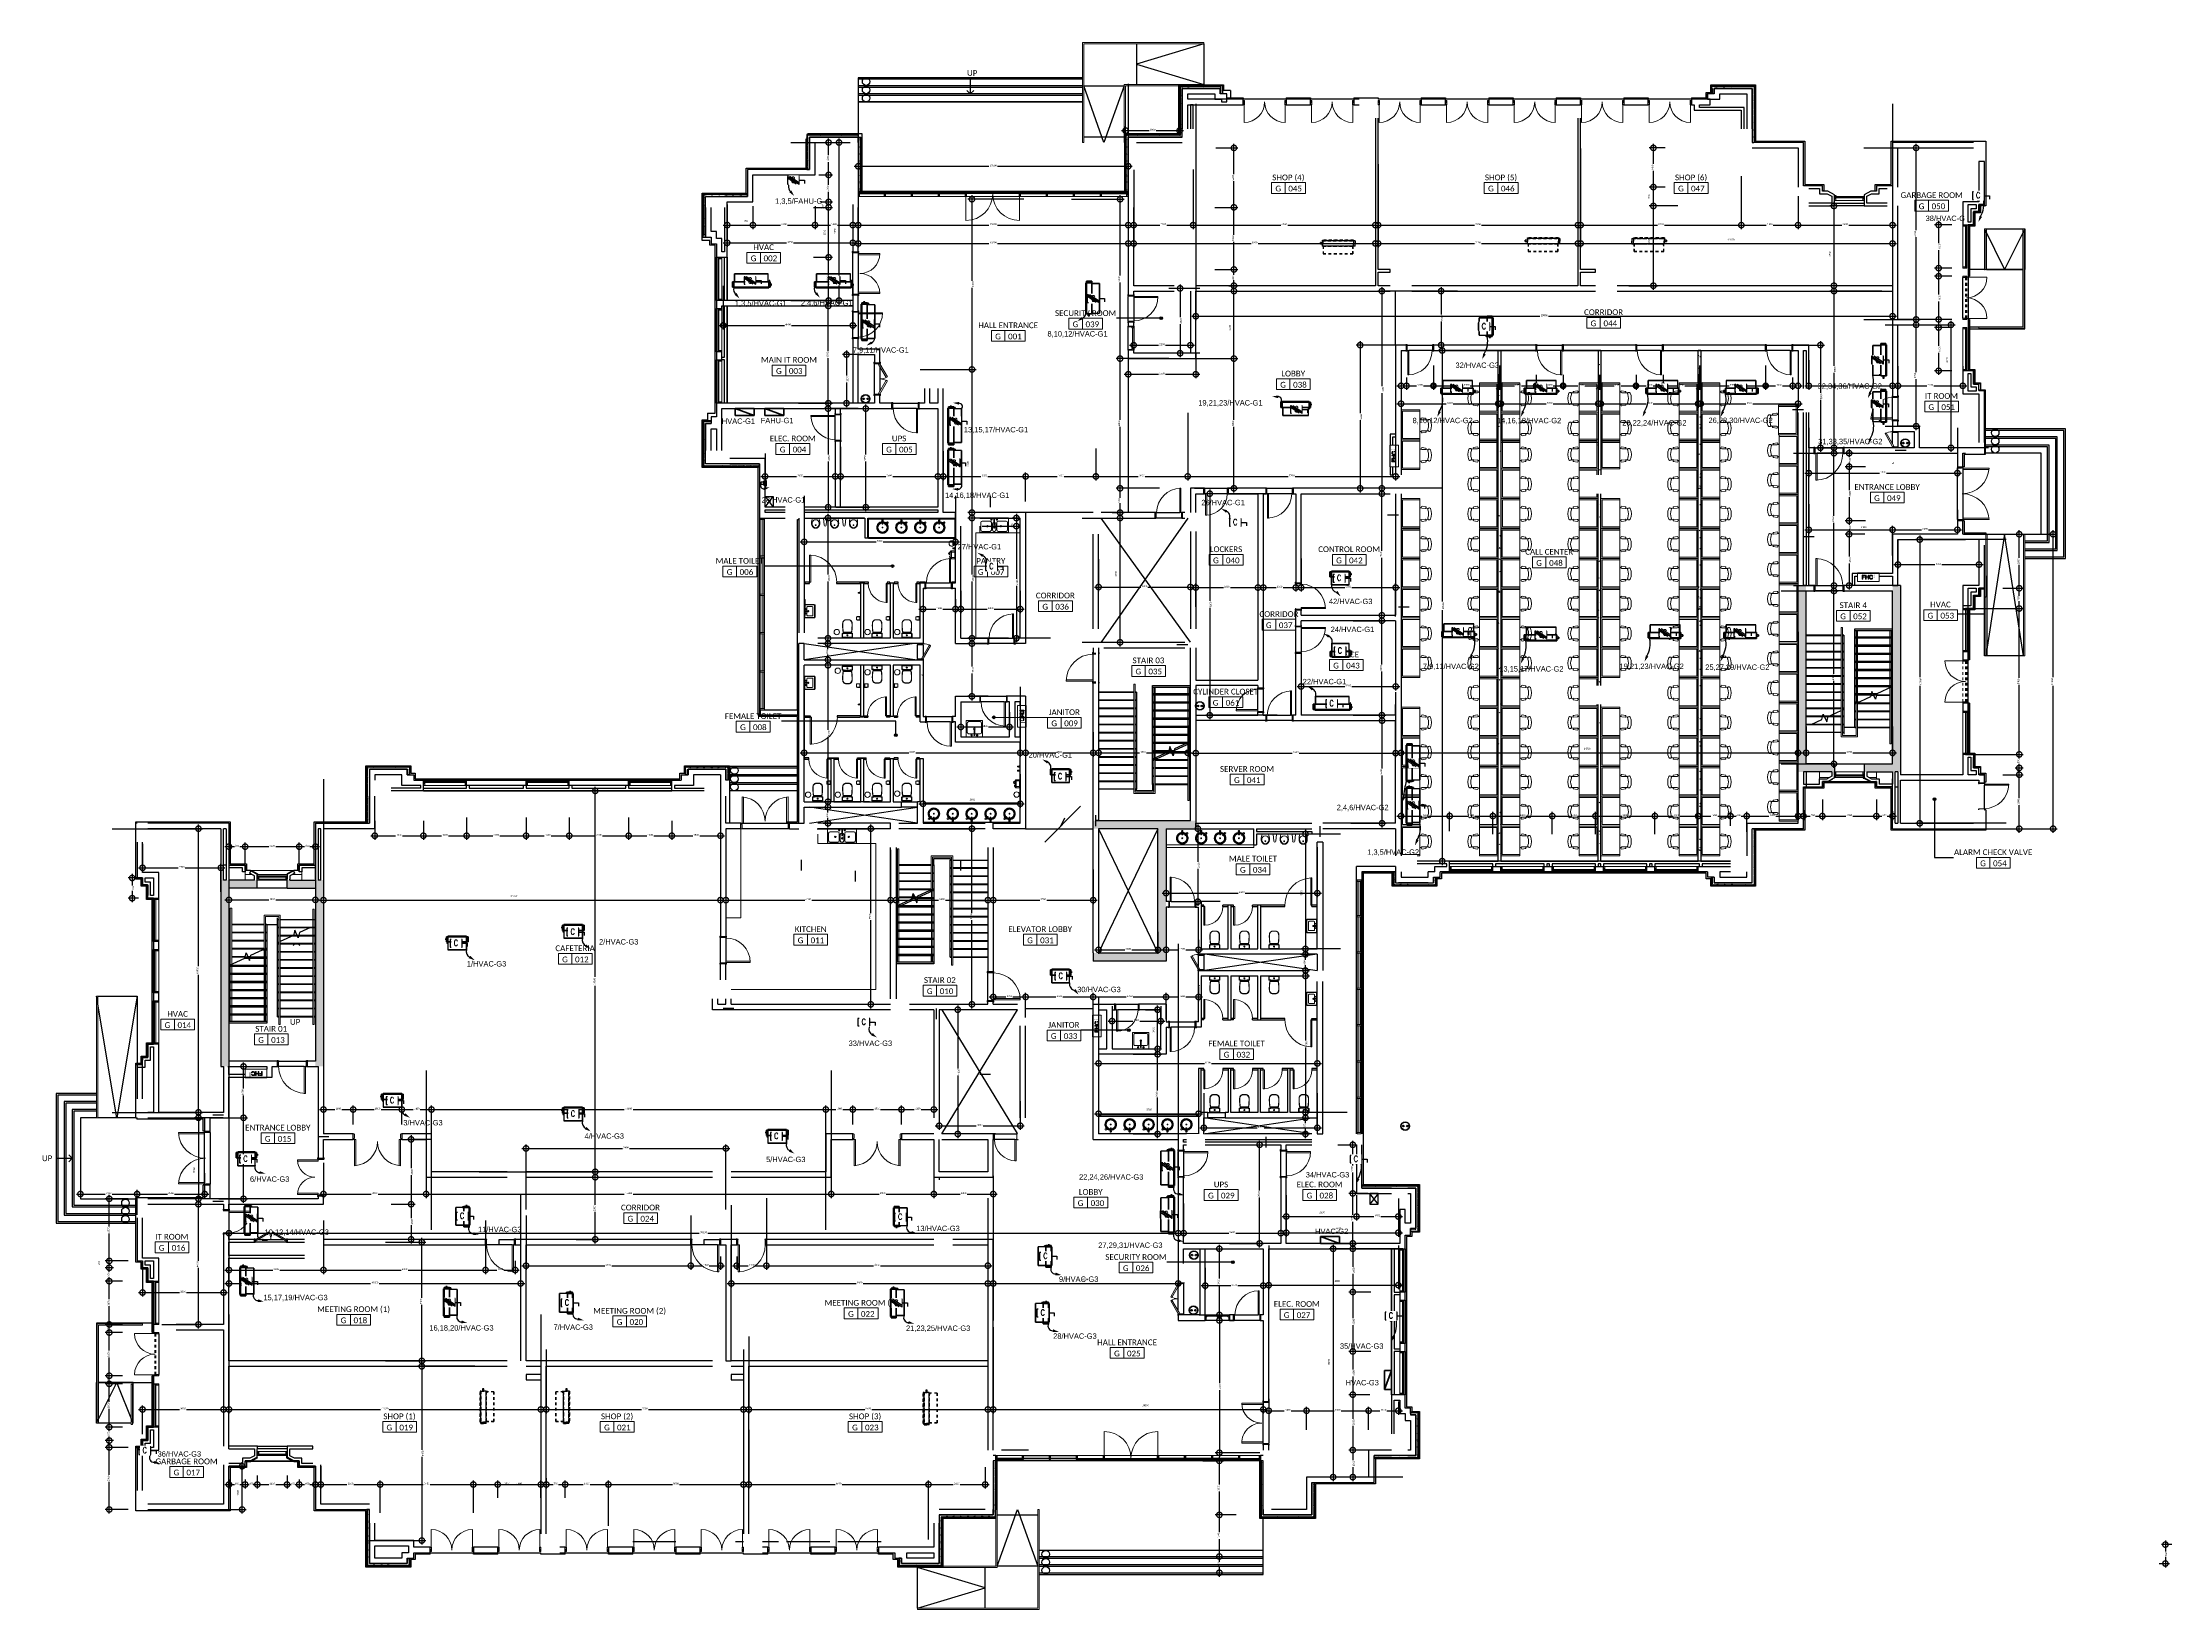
# Model space of a CAD drawing. Header units: metres. Extents: x 22.6 to 101.3, y 9.4 to 67.4.
import ezdxf

# ---------------------------------------------------------------- set-up
doc = ezdxf.new("R2010")
doc.units = ezdxf.units.M
doc.set_wipeout_variables(frame=1)
for name, pattern in [('ECG_Line-Ptrn-Dash', [0.004, 0.002, -0.002]), ('ECG_Line-Ptrn-Dash-1', [2, 1, -1]), ('ECG_Line-Ptrn-Sold', [9144.001, 9144, -0.001])]:
    doc.linetypes.add(name, pattern=pattern)
for name, color, linetype in [('00', 252, 'Continuous'), ('E- symbol Disc', 7, 'Continuous'), ('E-Lighting Fix', 4, 'Continuous'), ('HVAC', 1, 'Continuous'), ('LEGEND$0$E-SOCKET', 3, 'Continuous'), ('LIGHTING', 1, 'Continuous')]:
    doc.layers.add(name, color=color, linetype=linetype)
for name, color, linetype, lineweight in [('03-A-XR-GF$0$A-FURN', 55, 'Continuous', 5), ('1204SDC-A0$0$G-TTLB-STXT', 3, 'Continuous', 5), ('A-BERG', 1, 'Continuous', 9), ('A-DETL-MBND', 5, 'ECG_Line-Ptrn-Dash', 9), ('A-DIM', 7, 'Continuous', 5), ('A-DOOR', 5, 'Continuous', 5), ('A-ELEV', 1, 'ECG_Line-Ptrn-Sold', 9), ('A-EQPM', 6, 'Continuous', 9), ('A-FIXT', 1, 'Continuous', 9), ('A-FLOR-HRAL', 1, 'Continuous', 9), ('A-FURN', 1, 'Continuous', 9), ('A-HATCH', 1, 'Continuous', 9), ('A-STAIR', 1, 'ECG_Line-Ptrn-Sold', 13), ('A-TEXT', 7, 'ECG_Line-Ptrn-Sold', 13), ('A-TONE', 40, 'ECG_Line-Ptrn-Sold', 50), ('A-WALL', 6, 'ECG_Line-Ptrn-Sold', 50), ('A-WIN', 4, 'ECG_Line-Ptrn-Sold', 5), ('G-IMPT', 1, 'Continuous', 5), ('M-EQPM', 1, 'Continuous', 25), ('M-EQPT', 1, 'Continuous', 9)]:
    doc.layers.add(name, color=color, linetype=linetype, lineweight=lineweight)
doc.styles.add('Calibri', font='calibri.ttf', dxfattribs={"height": 0.212639})
doc.styles.add('ROMANS1', font='romans.shx', dxfattribs={"width": 0.8, "height": 250})
doc.dimstyles.new('ECG_Dimn-Detl-100', dxfattribs={"dimscale": 0.3048, "dimtxt": 0.25, "dimasz": 1.312336, "dimexe": 0.492126, "dimexo": 0.0625, "dimgap": 0, "dimtad": 1, "dimdec": 0, "dimlfac": 1000, "dimzin": 0, "dimdsep": 46, "dimtxsty": 'Calibri', "dimblk1": 'DOTSMALL', "dimblk2": 'DOTSMALL', "dimsah": 1, "dimcen": 0.09, "dimdle": 0.492126, "dimazin": 0, "dimtfac": 1, "dimtdec": 4, "dimtix": 1, "dimtmove": 0, "dimatfit": 3, "dimfxl": 0.492126, "dimfxlon": 1, "dimtvp": 1, "dimtolj": 1, "dimtzin": 0, "dimarcsym": 2})
doc.dimstyles.new('ECG_Dimn-Detl-100_1', dxfattribs={"dimscale": 0.3048, "dimtxt": 0.25, "dimasz": 1.312336, "dimexe": 0.492126, "dimexo": 0.0625, "dimgap": 0, "dimtad": 1, "dimdec": 0, "dimlfac": 1000, "dimzin": 0, "dimdsep": 46, "dimtxsty": 'Calibri', "dimblk1": 'DOTSMALL', "dimblk2": 'DOTSMALL', "dimsah": 1, "dimcen": 0.09, "dimdle": 0.492126, "dimazin": 0, "dimtfac": 1, "dimtdec": 4, "dimtix": 1, "dimtmove": 2, "dimatfit": 3, "dimfxl": 0.492126, "dimfxlon": 1, "dimtvp": 1, "dimtolj": 1, "dimtzin": 0, "dimarcsym": 2})
doc.dimstyles.new('ECG_Dimn-Detl-100_2', dxfattribs={"dimscale": 0.3048, "dimtxt": 0.25, "dimasz": 1.312336, "dimexe": 0.492126, "dimexo": 0.0625, "dimgap": 0, "dimtad": 1, "dimdec": 0, "dimlfac": 1000, "dimzin": 0, "dimdsep": 46, "dimtxsty": 'Calibri', "dimblk1": 'DOTSMALL', "dimblk2": 'DOTSMALL', "dimsah": 1, "dimcen": 0.09, "dimdle": 0.492126, "dimazin": 0, "dimtfac": 1, "dimtdec": 4, "dimtix": 1, "dimtmove": 0, "dimatfit": 3, "dimfxl": 0.492126, "dimfxlon": 1, "dimtvp": 1, "dimtolj": 1, "dimtzin": 0, "dimarcsym": 2})
doc.dimstyles.new('ECG_Dimn-Detl-100_3', dxfattribs={"dimscale": 0.3048, "dimtxt": 0.25, "dimasz": 0.82021, "dimexe": 0.492126, "dimexo": 0.0625, "dimgap": 0, "dimtad": 1, "dimdec": 0, "dimlfac": 1000, "dimzin": 0, "dimdsep": 46, "dimtxsty": 'Calibri', "dimblk1": 'DOTSMALL', "dimblk2": 'OBLIQUE', "dimsah": 1, "dimcen": 0.09, "dimdle": 0.492126, "dimazin": 0, "dimtfac": 1, "dimtdec": 4, "dimtix": 1, "dimtmove": 0, "dimatfit": 3, "dimfxl": 0.492126, "dimfxlon": 1, "dimtvp": 1, "dimtolj": 1, "dimtzin": 0, "dimarcsym": 2})
doc.dimstyles.new('ECG_Dimn-Detl-100_4', dxfattribs={"dimscale": 0.3048, "dimtxt": 0.25, "dimasz": 0.82021, "dimexe": 0.492126, "dimexo": 0.0625, "dimgap": 0, "dimtad": 1, "dimdec": 0, "dimlfac": 1000, "dimzin": 0, "dimdsep": 46, "dimtxsty": 'Calibri', "dimblk1": 'OBLIQUE', "dimblk2": 'DOTSMALL', "dimsah": 1, "dimcen": 0.09, "dimdle": 0.492126, "dimazin": 0, "dimtfac": 1, "dimtdec": 4, "dimtix": 1, "dimtmove": 0, "dimatfit": 3, "dimfxl": 0.492126, "dimfxlon": 1, "dimtvp": 1, "dimtolj": 1, "dimtzin": 0, "dimarcsym": 2})
pattern_1 = [(0, (0, 0), (0.813, 0.203), [0.034, -0.576, 0.034, -0.576, -3.251]), (0, (0, 0), (0.813, 0.203), [-1.219, 0.034, -1.186, 0.034, -0.576, -1.422]), (0, (0, 0), (0.813, 0.203), [-3.048, 0.034, -0.373, 0.034, -0.982]), (120, (0.305, 0.102), (-0.58230316, 0.60257865), [0.034, -0.576, 0.034, -0.576, -3.251]), (120, (0.305, 0.102), (-0.58230316, 0.60257865), [-1.219, 0.034, -1.186, 0.034, -0.576, -1.422]), (120, (0.305, 0.102), (-0.58230316, 0.60257865), [-3.048, 0.034, -0.373, 0.034, -0.982]), (240, (0.406, 0.508), (-0.23069684, -0.80557865), [0.034, -0.576, 0.034, -0.576, -3.251]), (240, (0.406, 0.508), (-0.23069684, -0.80557865), [-1.219, 0.034, -1.186, 0.034, -0.576, -1.422]), (240, (0.406, 0.508), (-0.23069684, -0.80557865), [-3.048, 0.034, -0.373, 0.034, -0.982])]
pattern_2 = [(135, (0, 0), (-0.0176776695, -0.0176776695), [])]
pattern_3 = [(0, (0, 0), (0.406, 0.102), [0.034, -0.271, 0.034, -0.271, -1.626]), (0, (0, 0), (0.406, 0.102), [-0.61, 0.034, -0.576, 0.034, -0.271, -0.711]), (0, (0, 0), (0.406, 0.102), [-1.524, 0.034, -0.17, 0.034, -0.474]), (120, (0.152, 0.051), (-0.29133459, 0.30060631), [0.034, -0.271, 0.034, -0.271, -1.626]), (120, (0.152, 0.051), (-0.29133459, 0.30060631), [-0.61, 0.034, -0.576, 0.034, -0.271, -0.711]), (120, (0.152, 0.051), (-0.29133459, 0.30060631), [-1.524, 0.034, -0.17, 0.034, -0.474]), (240, (0.203, 0.254), (-0.11466541, -0.40260631), [0.034, -0.271, 0.034, -0.271, -1.626]), (240, (0.203, 0.254), (-0.11466541, -0.40260631), [-0.61, 0.034, -0.576, 0.034, -0.271, -0.711]), (240, (0.203, 0.254), (-0.11466541, -0.40260631), [-1.524, 0.034, -0.17, 0.034, -0.474])]

# ---------------------------------------------------------------- blocks, each defined once
blk = doc.blocks.new('ECG_ Door-Single Leaf-Gnrc - 1100x2200 mm-2068461-GROUND FLOOR PLAN')
at = {"layer": 'A-DOOR'}
for p, q in [((-0.567, 0.12), (-0.527, 0.12)), ((-0.567, 0.1), (-0.567, 0.12)), ((-0.497, 0.1), (-0.55, 0.1)), ((-0.542, 0.1), (-0.51, 0.1)), ((-0.542, -0.1), (-0.542, 0.1)), ((-0.527, 0.12), (-0.501, 0.106)), ((-0.51, 0.1), (-0.51, -0.1)), ((0.55, 0.1), (0.497, 0.1)), ((0.501, 0.106), (0.527, 0.12)), ((0.51, 0.1), (0.542, 0.1)), ((0.51, -0.1), (0.51, 0.1)), ((0.527, 0.12), (0.567, 0.12)), ((0.542, 0.1), (0.542, -0.1)), ((0.567, 0.12), (0.567, 0.1)), ((-0.567, -0.12), (-0.567, -0.1)), ((-0.527, -0.12), (-0.567, -0.12)), ((-0.55, -0.1), (-0.497, -0.1)), ((-0.51, -0.1), (-0.542, -0.1)), ((-0.501, -0.106), (-0.527, -0.12)), ((0.44, -0.1), (0.49, -0.1)), ((0.44, -1.1), (0.44, -0.1)), ((0.44, -0.1), (0.44, -1.1)), ((0.49, -0.1), (0.44, -0.1)), ((0.49, -0.1), (0.49, -1.1)), ((0.49, -1.1), (0.49, -0.1)), ((0.497, -0.1), (0.55, -0.1)), ((0.527, -0.12), (0.501, -0.106)), ((0.542, -0.1), (0.51, -0.1)), ((0.567, -0.12), (0.527, -0.12)), ((0.567, -0.1), (0.567, -0.12)), ((0.49, -1.1), (0.44, -1.1)), ((0.44, -1.1), (0.49, -1.1))]:
    blk.add_line(p, q, dxfattribs=at)
for centre, radius, start, end in [((-0.505, 0.099), 0.00806, 7.12502, 60.25512), ((0.505, 0.099), 0.00806, 119.74488, 172.87498), ((0.49, -0.1), 1, 180, 270), ((-0.505, -0.099), 0.00806, 299.74488, 352.87498), ((0.505, -0.099), 0.00806, 187.12502, 240.25512)]:
    blk.add_arc(centre, radius, start, end, dxfattribs=at)
blk = doc.blocks.new('ECG_ Door-Single Leaf-Gnrc - 1100x2200 mm-2138099-GROUND FLOOR PLAN')
at = {"layer": 'A-DOOR'}
for p, q in [((0.44, 1.1), (0.44, 0.1)), ((0.49, 1.1), (0.44, 1.1)), ((0.44, 0.1), (0.44, 1.1)), ((0.44, 1.1), (0.49, 1.1)), ((0.49, 0.1), (0.49, 1.1)), ((0.49, 1.1), (0.49, 0.1)), ((-0.527, 0.12), (-0.567, 0.12)), ((-0.567, 0.12), (-0.567, 0.1)), ((-0.55, 0.1), (-0.497, 0.1)), ((-0.51, 0.1), (-0.542, 0.1)), ((-0.542, 0.1), (-0.542, -0.1)), ((-0.501, 0.106), (-0.527, 0.12)), ((-0.51, -0.1), (-0.51, 0.1)), ((0.44, 0.1), (0.49, 0.1)), ((0.49, 0.1), (0.44, 0.1)), ((0.497, 0.1), (0.55, 0.1)), ((0.527, 0.12), (0.501, 0.106)), ((0.51, 0.1), (0.51, -0.1)), ((0.542, 0.1), (0.51, 0.1)), ((0.567, 0.12), (0.527, 0.12)), ((0.542, -0.1), (0.542, 0.1)), ((0.567, 0.1), (0.567, 0.12)), ((-0.567, -0.1), (-0.567, -0.12)), ((-0.567, -0.12), (-0.527, -0.12)), ((-0.497, -0.1), (-0.55, -0.1)), ((-0.542, -0.1), (-0.51, -0.1)), ((-0.527, -0.12), (-0.501, -0.106)), ((0.55, -0.1), (0.497, -0.1)), ((0.501, -0.106), (0.527, -0.12)), ((0.51, -0.1), (0.542, -0.1)), ((0.527, -0.12), (0.567, -0.12)), ((0.567, -0.12), (0.567, -0.1))]:
    blk.add_line(p, q, dxfattribs=at)
for centre, radius, start, end in [((0.49, 0.1), 1, 90, 180), ((-0.505, 0.099), 0.00806, 7.12502, 60.25512), ((0.505, 0.099), 0.00806, 119.74488, 172.87498), ((-0.505, -0.099), 0.00806, 299.74488, 352.87498), ((0.505, -0.099), 0.00806, 187.12502, 240.25512)]:
    blk.add_arc(centre, radius, start, end, dxfattribs=at)
blk = doc.blocks.new('ECG_ Door-Single Leaf-Steel - 1000x2200 mm-3097163-GROUND FLOOR PLAN')
at = {"layer": 'A-DOOR'}
for p, q in [((0.408, 1), (0.408, 0.1)), ((0.448, 1), (0.408, 1)), ((0.408, 0.1), (0.408, 1)), ((0.408, 1), (0.448, 1)), ((0.448, 0.1), (0.448, 1)), ((0.448, 1), (0.448, 0.1)), ((-0.48, 0.12), (-0.52, 0.12)), ((-0.52, 0.12), (-0.52, 0.1)), ((-0.5, 0.1), (-0.45, 0.1)), ((-0.468, 0.1), (-0.5, 0.1)), ((-0.454, 0.106), (-0.48, 0.12)), ((-0.468, -0.1), (-0.468, 0.1)), ((0.408, 0.1), (0.448, 0.1)), ((0.448, 0.1), (0.408, 0.1)), ((0.45, 0.1), (0.5, 0.1)), ((0.48, 0.12), (0.454, 0.106)), ((0.468, 0.1), (0.468, -0.1)), ((0.5, 0.1), (0.468, 0.1)), ((0.52, 0.12), (0.48, 0.12)), ((0.52, 0.1), (0.52, 0.12)), ((-0.52, -0.1), (-0.52, -0.12)), ((-0.52, -0.12), (-0.48, -0.12)), ((-0.45, -0.1), (-0.5, -0.1)), ((-0.5, -0.1), (-0.468, -0.1)), ((-0.48, -0.12), (-0.454, -0.106)), ((0.5, -0.1), (0.45, -0.1)), ((0.454, -0.106), (0.48, -0.12)), ((0.468, -0.1), (0.5, -0.1)), ((0.48, -0.12), (0.52, -0.12)), ((0.52, -0.12), (0.52, -0.1))]:
    blk.add_line(p, q, dxfattribs=at)
for centre, radius, start, end in [((0.448, 0.1), 0.9, 90, 180), ((-0.458, 0.099), 0.00806, 7.12502, 60.25512), ((0.458, 0.099), 0.00806, 119.74488, 172.87498), ((-0.458, -0.099), 0.00806, 299.74488, 352.87498), ((0.458, -0.099), 0.00806, 187.12502, 240.25512)]:
    blk.add_arc(centre, radius, start, end, dxfattribs=at)
blk = doc.blocks.new('ECG_ Door-Single Leaf-Steel - 1000x2200 mm-3097159-GROUND FLOOR PLAN')
at = {"layer": 'A-DOOR'}
for p, q in [((-0.52, 0.12), (-0.48, 0.12)), ((-0.52, 0.1), (-0.52, 0.12)), ((-0.45, 0.1), (-0.5, 0.1)), ((-0.5, 0.1), (-0.468, 0.1)), ((-0.48, 0.12), (-0.454, 0.106)), ((-0.468, 0.1), (-0.468, -0.1)), ((0.5, 0.1), (0.45, 0.1)), ((0.454, 0.106), (0.48, 0.12)), ((0.468, 0.1), (0.5, 0.1)), ((0.468, -0.1), (0.468, 0.1)), ((0.48, 0.12), (0.52, 0.12)), ((0.52, 0.12), (0.52, 0.1)), ((-0.52, -0.12), (-0.52, -0.1)), ((-0.48, -0.12), (-0.52, -0.12)), ((-0.5, -0.1), (-0.45, -0.1)), ((-0.468, -0.1), (-0.5, -0.1)), ((-0.454, -0.106), (-0.48, -0.12)), ((0.408, -0.1), (0.448, -0.1)), ((0.408, -1), (0.408, -0.1)), ((0.408, -0.1), (0.408, -1)), ((0.448, -0.1), (0.408, -0.1)), ((0.448, -0.1), (0.448, -1)), ((0.448, -1), (0.448, -0.1)), ((0.45, -0.1), (0.5, -0.1)), ((0.48, -0.12), (0.454, -0.106)), ((0.5, -0.1), (0.468, -0.1)), ((0.52, -0.12), (0.48, -0.12)), ((0.52, -0.1), (0.52, -0.12)), ((0.448, -1), (0.408, -1)), ((0.408, -1), (0.448, -1))]:
    blk.add_line(p, q, dxfattribs=at)
for centre, radius, start, end in [((-0.458, 0.099), 0.00806, 7.12502, 60.25512), ((0.458, 0.099), 0.00806, 119.74488, 172.87498), ((-0.458, -0.099), 0.00806, 299.74488, 352.87498), ((0.448, -0.1), 0.9, 180, 270), ((0.458, -0.099), 0.00806, 187.12502, 240.25512)]:
    blk.add_arc(centre, radius, start, end, dxfattribs=at)
blk = doc.blocks.new('ECG_ Door-Single Leaf-Steel - 1100x2200 mm-3097157-GROUND FLOOR PLAN')
at = {"layer": 'A-DOOR'}
for p, q in [((-0.567, 0.12), (-0.527, 0.12)), ((-0.567, 0.1), (-0.567, 0.12)), ((-0.497, 0.1), (-0.55, 0.1)), ((-0.542, 0.1), (-0.51, 0.1)), ((-0.542, -0.1), (-0.542, 0.1)), ((-0.527, 0.12), (-0.501, 0.106)), ((-0.51, 0.1), (-0.51, -0.1)), ((0.55, 0.1), (0.497, 0.1)), ((0.501, 0.106), (0.527, 0.12)), ((0.51, 0.1), (0.542, 0.1)), ((0.51, -0.1), (0.51, 0.1)), ((0.527, 0.12), (0.567, 0.12)), ((0.542, 0.1), (0.542, -0.1)), ((0.567, 0.12), (0.567, 0.1)), ((-0.567, -0.12), (-0.567, -0.1)), ((-0.527, -0.12), (-0.567, -0.12)), ((-0.55, -0.1), (-0.497, -0.1)), ((-0.51, -0.1), (-0.542, -0.1)), ((-0.501, -0.106), (-0.527, -0.12)), ((0.44, -0.1), (0.49, -0.1)), ((0.44, -1.1), (0.44, -0.1)), ((0.44, -0.1), (0.44, -1.1)), ((0.49, -0.1), (0.44, -0.1)), ((0.49, -0.1), (0.49, -1.1)), ((0.49, -1.1), (0.49, -0.1)), ((0.497, -0.1), (0.55, -0.1)), ((0.527, -0.12), (0.501, -0.106)), ((0.542, -0.1), (0.51, -0.1)), ((0.567, -0.12), (0.527, -0.12)), ((0.567, -0.1), (0.567, -0.12)), ((0.49, -1.1), (0.44, -1.1)), ((0.44, -1.1), (0.49, -1.1))]:
    blk.add_line(p, q, dxfattribs=at)
for centre, radius, start, end in [((-0.505, 0.099), 0.00806, 7.12502, 60.25512), ((0.505, 0.099), 0.00806, 119.74488, 172.87498), ((0.49, -0.1), 1, 180, 270), ((-0.505, -0.099), 0.00806, 299.74488, 352.87498), ((0.505, -0.099), 0.00806, 187.12502, 240.25512)]:
    blk.add_arc(centre, radius, start, end, dxfattribs=at)
blk = doc.blocks.new('ECG_ Door-Single Leaf-Steel - 900x2200 mm-3096168-GROUND FLOOR PLAN')
at = {"layer": 'A-DOOR'}
for p, q in [((-0.467, 0.12), (-0.427, 0.12)), ((-0.467, 0.1), (-0.467, 0.12)), ((-0.397, 0.1), (-0.45, 0.1)), ((-0.442, 0.1), (-0.41, 0.1)), ((-0.442, -0.1), (-0.442, 0.1)), ((-0.427, 0.12), (-0.401, 0.106)), ((-0.41, 0.1), (-0.41, -0.1)), ((0.45, 0.1), (0.397, 0.1)), ((0.401, 0.106), (0.427, 0.12)), ((0.41, 0.1), (0.442, 0.1)), ((0.41, -0.1), (0.41, 0.1)), ((0.427, 0.12), (0.467, 0.12)), ((0.442, 0.1), (0.442, -0.1)), ((0.467, 0.12), (0.467, 0.1)), ((-0.467, -0.12), (-0.467, -0.1)), ((-0.427, -0.12), (-0.467, -0.12)), ((-0.45, -0.1), (-0.397, -0.1)), ((-0.41, -0.1), (-0.442, -0.1)), ((-0.401, -0.106), (-0.427, -0.12)), ((0.34, -0.1), (0.39, -0.1)), ((0.34, -0.9), (0.34, -0.1)), ((0.34, -0.1), (0.34, -0.9)), ((0.39, -0.1), (0.34, -0.1)), ((0.39, -0.1), (0.39, -0.9)), ((0.39, -0.9), (0.39, -0.1)), ((0.397, -0.1), (0.45, -0.1)), ((0.427, -0.12), (0.401, -0.106)), ((0.442, -0.1), (0.41, -0.1)), ((0.467, -0.12), (0.427, -0.12)), ((0.467, -0.1), (0.467, -0.12)), ((0.39, -0.9), (0.34, -0.9)), ((0.34, -0.9), (0.39, -0.9))]:
    blk.add_line(p, q, dxfattribs=at)
for centre, radius, start, end in [((-0.405, 0.099), 0.00806, 7.12502, 60.25512), ((0.405, 0.099), 0.00806, 119.74488, 172.87498), ((0.39, -0.1), 0.8, 180, 270), ((-0.405, -0.099), 0.00806, 299.74488, 352.87498), ((0.405, -0.099), 0.00806, 187.12502, 240.25512)]:
    blk.add_arc(centre, radius, start, end, dxfattribs=at)
blk = doc.blocks.new('ECG_ Door-Single Leaf-Gnrc - 1000x2200 mm-2508472-GROUND FLOOR PLAN')
at = {"layer": 'A-DOOR'}
for p, q in [((0.408, 1), (0.408, 0.1)), ((0.448, 1), (0.408, 1)), ((0.408, 0.1), (0.408, 1)), ((0.408, 1), (0.448, 1)), ((0.448, 0.1), (0.448, 1)), ((0.448, 1), (0.448, 0.1)), ((-0.48, 0.12), (-0.52, 0.12)), ((-0.52, 0.12), (-0.52, 0.1)), ((-0.5, 0.1), (-0.45, 0.1)), ((-0.468, 0.1), (-0.5, 0.1)), ((-0.454, 0.106), (-0.48, 0.12)), ((-0.468, -0.1), (-0.468, 0.1)), ((0.408, 0.1), (0.448, 0.1)), ((0.448, 0.1), (0.408, 0.1)), ((0.45, 0.1), (0.5, 0.1)), ((0.48, 0.12), (0.454, 0.106)), ((0.468, 0.1), (0.468, -0.1)), ((0.5, 0.1), (0.468, 0.1)), ((0.52, 0.12), (0.48, 0.12)), ((0.52, 0.1), (0.52, 0.12)), ((-0.52, -0.1), (-0.52, -0.12)), ((-0.52, -0.12), (-0.48, -0.12)), ((-0.45, -0.1), (-0.5, -0.1)), ((-0.5, -0.1), (-0.468, -0.1)), ((-0.48, -0.12), (-0.454, -0.106)), ((0.5, -0.1), (0.45, -0.1)), ((0.454, -0.106), (0.48, -0.12)), ((0.468, -0.1), (0.5, -0.1)), ((0.48, -0.12), (0.52, -0.12)), ((0.52, -0.12), (0.52, -0.1))]:
    blk.add_line(p, q, dxfattribs=at)
for centre, radius, start, end in [((0.448, 0.1), 0.9, 90, 180), ((-0.458, 0.099), 0.00806, 7.12502, 60.25512), ((0.458, 0.099), 0.00806, 119.74488, 172.87498), ((-0.458, -0.099), 0.00806, 299.74488, 352.87498), ((0.458, -0.099), 0.00806, 187.12502, 240.25512)]:
    blk.add_arc(centre, radius, start, end, dxfattribs=at)
blk = doc.blocks.new('ECG_Door_Single Leave-Cabient - 600x2100 _GCR_  mm-3090328-GROUND FLOOR PLAN')
at = {"layer": 'A-DOOR'}
for p, q in [((-0.3, 0.12), (-0.277, 0.12)), ((-0.247, 0.1), (-0.3, 0.1)), ((-0.292, 0.1), (-0.26, 0.1)), ((-0.292, -0.1), (-0.292, 0.1)), ((-0.277, 0.12), (-0.251, 0.106)), ((-0.26, 0.1), (-0.26, -0.1)), ((0.3, 0.1), (0.247, 0.1)), ((0.251, 0.106), (0.277, 0.12)), ((0.26, 0.1), (0.292, 0.1)), ((0.26, -0.1), (0.26, 0.1)), ((0.277, 0.12), (0.3, 0.12)), ((0.292, 0.1), (0.292, -0.1)), ((-0.855, -0.057), (-0.88, -0.1)), ((-0.317, -0.12), (-0.317, -0.1)), ((-0.277, -0.12), (-0.317, -0.12)), ((-0.3, -0.1), (-0.26, -0.1)), ((-0.26, -0.1), (-0.292, -0.1)), ((-0.251, -0.106), (-0.277, -0.12)), ((-0.26, -0.1), (-0.235, -0.057)), ((0.225, -0.38), (-0.26, -0.1)), ((-0.235, -0.057), (0.25, -0.337)), ((0.25, -0.337), (-0.235, -0.057)), ((-0.22, -0.123), (0.225, -0.38)), ((0.25, -0.337), (0.225, -0.38)), ((0.225, -0.38), (0.25, -0.337)), ((0.247, -0.1), (0.3, -0.1)), ((0.277, -0.12), (0.251, -0.106)), ((0.292, -0.1), (0.26, -0.1)), ((0.317, -0.12), (0.277, -0.12)), ((0.317, -0.1), (0.317, -0.12))]:
    blk.add_line(p, q, dxfattribs=at)
for centre, radius, start, end in [((-0.255, 0.099), 0.00806, 7.12502, 60.25512), ((0.255, 0.099), 0.00806, 119.74488, 172.87498), ((-0.3, -0.1), 0.595, 331.92635, 0), ((0.255, -0.099), 0.00806, 187.12502, 240.25512)]:
    blk.add_arc(centre, radius, start, end, dxfattribs=at)
blk = doc.blocks.new('ECG_ Door-Single Leaf-Gnrc - 1000x2200 mm-2105028-GROUND FLOOR PLAN')
at = {"layer": 'A-DOOR'}
for p, q in [((-0.52, 0.12), (-0.48, 0.12)), ((-0.52, 0.1), (-0.52, 0.12)), ((-0.45, 0.1), (-0.5, 0.1)), ((-0.5, 0.1), (-0.468, 0.1)), ((-0.48, 0.12), (-0.454, 0.106)), ((-0.468, 0.1), (-0.468, -0.1)), ((0.5, 0.1), (0.45, 0.1)), ((0.454, 0.106), (0.48, 0.12)), ((0.468, 0.1), (0.5, 0.1)), ((0.468, -0.1), (0.468, 0.1)), ((0.48, 0.12), (0.52, 0.12)), ((0.52, 0.12), (0.52, 0.1)), ((-0.52, -0.12), (-0.52, -0.1)), ((-0.48, -0.12), (-0.52, -0.12)), ((-0.5, -0.1), (-0.45, -0.1)), ((-0.468, -0.1), (-0.5, -0.1)), ((-0.454, -0.106), (-0.48, -0.12)), ((0.408, -0.1), (0.448, -0.1)), ((0.408, -1), (0.408, -0.1)), ((0.408, -0.1), (0.408, -1)), ((0.448, -0.1), (0.408, -0.1)), ((0.448, -0.1), (0.448, -1)), ((0.448, -1), (0.448, -0.1)), ((0.45, -0.1), (0.5, -0.1)), ((0.48, -0.12), (0.454, -0.106)), ((0.5, -0.1), (0.468, -0.1)), ((0.52, -0.12), (0.48, -0.12)), ((0.52, -0.1), (0.52, -0.12)), ((0.448, -1), (0.408, -1)), ((0.408, -1), (0.448, -1))]:
    blk.add_line(p, q, dxfattribs=at)
for centre, radius, start, end in [((-0.458, 0.099), 0.00806, 7.12502, 60.25512), ((0.458, 0.099), 0.00806, 119.74488, 172.87498), ((-0.458, -0.099), 0.00806, 299.74488, 352.87498), ((0.448, -0.1), 0.9, 180, 270), ((0.458, -0.099), 0.00806, 187.12502, 240.25512)]:
    blk.add_arc(centre, radius, start, end, dxfattribs=at)
blk = doc.blocks.new('ECG_ Door-Single Leaf-Steel - 1100x2200 mm-3097166-GROUND FLOOR PLAN')
at = {"layer": 'A-DOOR'}
for p, q in [((0.44, 1.1), (0.44, 0.1)), ((0.49, 1.1), (0.44, 1.1)), ((0.44, 0.1), (0.44, 1.1)), ((0.44, 1.1), (0.49, 1.1)), ((0.49, 0.1), (0.49, 1.1)), ((0.49, 1.1), (0.49, 0.1)), ((-0.527, 0.12), (-0.567, 0.12)), ((-0.567, 0.12), (-0.567, 0.1)), ((-0.55, 0.1), (-0.497, 0.1)), ((-0.51, 0.1), (-0.542, 0.1)), ((-0.542, 0.1), (-0.542, -0.1)), ((-0.501, 0.106), (-0.527, 0.12)), ((-0.51, -0.1), (-0.51, 0.1)), ((0.44, 0.1), (0.49, 0.1)), ((0.49, 0.1), (0.44, 0.1)), ((0.497, 0.1), (0.55, 0.1)), ((0.527, 0.12), (0.501, 0.106)), ((0.51, 0.1), (0.51, -0.1)), ((0.542, 0.1), (0.51, 0.1)), ((0.567, 0.12), (0.527, 0.12)), ((0.542, -0.1), (0.542, 0.1)), ((0.567, 0.1), (0.567, 0.12)), ((-0.567, -0.1), (-0.567, -0.12)), ((-0.567, -0.12), (-0.527, -0.12)), ((-0.497, -0.1), (-0.55, -0.1)), ((-0.542, -0.1), (-0.51, -0.1)), ((-0.527, -0.12), (-0.501, -0.106)), ((0.55, -0.1), (0.497, -0.1)), ((0.501, -0.106), (0.527, -0.12)), ((0.51, -0.1), (0.542, -0.1)), ((0.527, -0.12), (0.567, -0.12)), ((0.567, -0.12), (0.567, -0.1))]:
    blk.add_line(p, q, dxfattribs=at)
for centre, radius, start, end in [((0.49, 0.1), 1, 90, 180), ((-0.505, 0.099), 0.00806, 7.12502, 60.25512), ((0.505, 0.099), 0.00806, 119.74488, 172.87498), ((-0.505, -0.099), 0.00806, 299.74488, 352.87498), ((0.505, -0.099), 0.00806, 187.12502, 240.25512)]:
    blk.add_arc(centre, radius, start, end, dxfattribs=at)
blk = doc.blocks.new('ECG_ Door-Single Leaf-Steel - 1100x2200 mm-V1-GROUND FLOOR PLAN')
at = {"layer": 'A-DOOR'}
for p, q in [((-0.567, 0.12), (-0.527, 0.12)), ((-0.567, 0.1), (-0.567, 0.12)), ((-0.542, -0.1), (-0.542, 0)), ((-0.527, 0.12), (-0.501, 0.106)), ((-0.51, 0), (-0.51, -0.1)), ((0.501, 0.106), (0.527, 0.12)), ((0.51, -0.1), (0.51, 0)), ((0.527, 0.12), (0.567, 0.12)), ((0.542, 0), (0.542, -0.1)), ((0.567, 0.12), (0.567, 0.1)), ((-0.567, -0.12), (-0.567, -0.1)), ((-0.527, -0.12), (-0.567, -0.12)), ((-0.55, -0.1), (-0.497, -0.1)), ((-0.51, -0.1), (-0.542, -0.1)), ((-0.501, -0.106), (-0.527, -0.12)), ((0.44, -0.1), (0.49, -0.1)), ((0.44, -1.1), (0.44, -0.1)), ((0.44, -0.1), (0.44, -1.1)), ((0.49, -0.1), (0.44, -0.1)), ((0.49, -0.1), (0.49, -1.1)), ((0.49, -1.1), (0.49, -0.1)), ((0.497, -0.1), (0.55, -0.1)), ((0.527, -0.12), (0.501, -0.106)), ((0.542, -0.1), (0.51, -0.1)), ((0.567, -0.12), (0.527, -0.12)), ((0.567, -0.1), (0.567, -0.12)), ((0.49, -1.1), (0.44, -1.1)), ((0.44, -1.1), (0.49, -1.1))]:
    blk.add_line(p, q, dxfattribs=at)
for centre, radius, start, end in [((-0.505, 0.099), 0.00806, 7.12502, 60.25512), ((0.505, 0.099), 0.00806, 119.74488, 172.87498), ((0.49, -0.1), 1, 180, 270), ((-0.505, -0.099), 0.00806, 299.74488, 352.87498), ((0.505, -0.099), 0.00806, 187.12502, 240.25512)]:
    blk.add_arc(centre, radius, start, end, dxfattribs=at)
blk = doc.blocks.new('Single-Flush-Partition - 700 _ 2200-2763523-GROUND FLOOR PLAN')
at = {"layer": 'A-DOOR'}
for p, q in [((0.31, -0.025), (0.31, -0.726)), ((0.35, -0.025), (0.31, -0.025)), ((0.35, -0.726), (0.31, -0.726)), ((0.35, -0.025), (0.35, -0.726))]:
    blk.add_line(p, q, dxfattribs=at)
blk.add_arc((0.35, -0.025), 0.702, 180, 266.73208, dxfattribs=at)
blk = doc.blocks.new('Single-Flush-Partition - 700 _ 2200-2763525-GROUND FLOOR PLAN')
at = {"layer": 'A-DOOR'}
for p, q in [((0.31, 0.025), (0.31, 0.726)), ((0.35, 0.726), (0.31, 0.726)), ((0.35, 0.025), (0.31, 0.025)), ((0.35, 0.025), (0.35, 0.726))]:
    blk.add_line(p, q, dxfattribs=at)
blk.add_arc((0.35, 0.025), 0.702, 93.26792, 180, dxfattribs=at)
blk = doc.blocks.new('Single-Flush-Partition - 1000_ 2201-2763524-GROUND FLOOR PLAN')
at = {"layer": 'A-DOOR'}
for p, q in [((0.46, 0.025), (0.46, 1.026)), ((0.5, 1.026), (0.46, 1.026)), ((0.5, 0.025), (0.5, 1.026)), ((0.5, 0.025), (0.46, 0.025))]:
    blk.add_line(p, q, dxfattribs=at)
blk.add_arc((0.5, 0.025), 1.002, 92.28857, 180, dxfattribs=at)
blk = doc.blocks.new('ECG_ Door-Single Leaf-Steel - 1000x2200 mm-3097160-GROUND FLOOR PLAN')
at = {"layer": 'A-DOOR'}
for p, q in [((0.408, 1), (0.408, 0.1)), ((0.448, 1), (0.408, 1)), ((0.408, 0.1), (0.408, 1)), ((0.408, 1), (0.448, 1)), ((0.448, 0.1), (0.448, 1)), ((0.448, 1), (0.448, 0.1)), ((-0.48, 0.12), (-0.52, 0.12)), ((-0.52, 0.12), (-0.52, 0.1)), ((-0.5, 0.1), (-0.45, 0.1)), ((-0.468, 0.1), (-0.5, 0.1)), ((-0.454, 0.106), (-0.48, 0.12)), ((-0.468, -0.1), (-0.468, 0.1)), ((0.408, 0.1), (0.448, 0.1)), ((0.448, 0.1), (0.408, 0.1)), ((0.45, 0.1), (0.5, 0.1)), ((0.48, 0.12), (0.454, 0.106)), ((0.468, 0.1), (0.468, -0.1)), ((0.5, 0.1), (0.468, 0.1)), ((0.52, 0.12), (0.48, 0.12)), ((0.52, 0.1), (0.52, 0.12)), ((-0.52, -0.1), (-0.52, -0.12)), ((-0.52, -0.12), (-0.48, -0.12)), ((-0.45, -0.1), (-0.5, -0.1)), ((-0.5, -0.1), (-0.468, -0.1)), ((-0.48, -0.12), (-0.454, -0.106)), ((0.5, -0.1), (0.45, -0.1)), ((0.454, -0.106), (0.48, -0.12)), ((0.468, -0.1), (0.5, -0.1)), ((0.48, -0.12), (0.52, -0.12)), ((0.52, -0.12), (0.52, -0.1))]:
    blk.add_line(p, q, dxfattribs=at)
for centre, radius, start, end in [((0.448, 0.1), 0.9, 90, 180), ((-0.458, 0.099), 0.00806, 7.12502, 60.25512), ((0.458, 0.099), 0.00806, 119.74488, 172.87498), ((-0.458, -0.099), 0.00806, 299.74488, 352.87498), ((0.458, -0.099), 0.00806, 187.12502, 240.25512)]:
    blk.add_arc(centre, radius, start, end, dxfattribs=at)
blk = doc.blocks.new('ECG_ Door-Single Leaf-Gnrc - 1000x2200 mm-2067090-GROUND FLOOR PLAN')
at = {"layer": 'A-DOOR'}
for p, q in [((-0.52, 0.12), (-0.48, 0.12)), ((-0.52, 0.1), (-0.52, 0.12)), ((-0.45, 0.1), (-0.5, 0.1)), ((-0.5, 0.1), (-0.468, 0.1)), ((-0.48, 0.12), (-0.454, 0.106)), ((-0.468, 0.1), (-0.468, -0.1)), ((0.5, 0.1), (0.45, 0.1)), ((0.454, 0.106), (0.48, 0.12)), ((0.468, 0.1), (0.5, 0.1)), ((0.468, -0.1), (0.468, 0.1)), ((0.48, 0.12), (0.52, 0.12)), ((0.52, 0.12), (0.52, 0.1)), ((-0.52, -0.12), (-0.52, -0.1)), ((-0.48, -0.12), (-0.52, -0.12)), ((-0.5, -0.1), (-0.45, -0.1)), ((-0.468, -0.1), (-0.5, -0.1)), ((-0.454, -0.106), (-0.48, -0.12)), ((0.408, -0.1), (0.448, -0.1)), ((0.408, -1), (0.408, -0.1)), ((0.408, -0.1), (0.408, -1)), ((0.448, -0.1), (0.408, -0.1)), ((0.448, -0.1), (0.448, -1)), ((0.448, -1), (0.448, -0.1)), ((0.45, -0.1), (0.5, -0.1)), ((0.48, -0.12), (0.454, -0.106)), ((0.5, -0.1), (0.468, -0.1)), ((0.52, -0.12), (0.48, -0.12)), ((0.52, -0.1), (0.52, -0.12)), ((0.448, -1), (0.408, -1)), ((0.408, -1), (0.448, -1))]:
    blk.add_line(p, q, dxfattribs=at)
for centre, radius, start, end in [((-0.458, 0.099), 0.00806, 7.12502, 60.25512), ((0.458, 0.099), 0.00806, 119.74488, 172.87498), ((-0.458, -0.099), 0.00806, 299.74488, 352.87498), ((0.448, -0.1), 0.9, 180, 270), ((0.458, -0.099), 0.00806, 187.12502, 240.25512)]:
    blk.add_arc(centre, radius, start, end, dxfattribs=at)
blk = doc.blocks.new('ECG_ Door-Single Leaf-Gnrc - 1000x2200 mm-2066731-GROUND FLOOR PLAN')
at = {"layer": 'A-DOOR'}
for p, q in [((0.408, 1), (0.408, 0.1)), ((0.448, 1), (0.408, 1)), ((0.408, 0.1), (0.408, 1)), ((0.408, 1), (0.448, 1)), ((0.448, 0.1), (0.448, 1)), ((0.448, 1), (0.448, 0.1)), ((-0.48, 0.12), (-0.52, 0.12)), ((-0.52, 0.12), (-0.52, 0.1)), ((-0.5, 0.1), (-0.45, 0.1)), ((-0.468, 0.1), (-0.5, 0.1)), ((-0.454, 0.106), (-0.48, 0.12)), ((-0.468, -0.1), (-0.468, 0.1)), ((0.408, 0.1), (0.448, 0.1)), ((0.448, 0.1), (0.408, 0.1)), ((0.45, 0.1), (0.5, 0.1)), ((0.48, 0.12), (0.454, 0.106)), ((0.468, 0.1), (0.468, -0.1)), ((0.5, 0.1), (0.468, 0.1)), ((0.52, 0.12), (0.48, 0.12)), ((0.52, 0.1), (0.52, 0.12)), ((-0.52, -0.1), (-0.52, -0.12)), ((-0.52, -0.12), (-0.48, -0.12)), ((-0.45, -0.1), (-0.5, -0.1)), ((-0.5, -0.1), (-0.468, -0.1)), ((-0.48, -0.12), (-0.454, -0.106)), ((0.5, -0.1), (0.45, -0.1)), ((0.454, -0.106), (0.48, -0.12)), ((0.468, -0.1), (0.5, -0.1)), ((0.48, -0.12), (0.52, -0.12)), ((0.52, -0.12), (0.52, -0.1))]:
    blk.add_line(p, q, dxfattribs=at)
for centre, radius, start, end in [((0.448, 0.1), 0.9, 90, 180), ((-0.458, 0.099), 0.00806, 7.12502, 60.25512), ((0.458, 0.099), 0.00806, 119.74488, 172.87498), ((-0.458, -0.099), 0.00806, 299.74488, 352.87498), ((0.458, -0.099), 0.00806, 187.12502, 240.25512)]:
    blk.add_arc(centre, radius, start, end, dxfattribs=at)
blk = doc.blocks.new('ECG_ Door-Single Leaf-Steel - 900x2200 mm-3097165-GROUND FLOOR PLAN')
at = {"layer": 'A-DOOR'}
for p, q in [((0.34, 0.9), (0.34, 0.1)), ((0.39, 0.9), (0.34, 0.9)), ((0.34, 0.1), (0.34, 0.9)), ((0.34, 0.9), (0.39, 0.9)), ((0.39, 0.1), (0.39, 0.9)), ((0.39, 0.9), (0.39, 0.1)), ((-0.427, 0.12), (-0.467, 0.12)), ((-0.467, 0.12), (-0.467, 0.1)), ((-0.45, 0.1), (-0.397, 0.1)), ((-0.41, 0.1), (-0.442, 0.1)), ((-0.442, 0.1), (-0.442, -0.1)), ((-0.401, 0.106), (-0.427, 0.12)), ((-0.41, -0.1), (-0.41, 0.1)), ((0.34, 0.1), (0.39, 0.1)), ((0.39, 0.1), (0.34, 0.1)), ((0.397, 0.1), (0.45, 0.1)), ((0.427, 0.12), (0.401, 0.106)), ((0.41, 0.1), (0.41, -0.1)), ((0.442, 0.1), (0.41, 0.1)), ((0.467, 0.12), (0.427, 0.12)), ((0.442, -0.1), (0.442, 0.1)), ((0.467, 0.1), (0.467, 0.12)), ((-0.467, -0.1), (-0.467, -0.12)), ((-0.467, -0.12), (-0.427, -0.12)), ((-0.397, -0.1), (-0.45, -0.1)), ((-0.442, -0.1), (-0.41, -0.1)), ((-0.427, -0.12), (-0.401, -0.106)), ((0.45, -0.1), (0.397, -0.1)), ((0.401, -0.106), (0.427, -0.12)), ((0.41, -0.1), (0.442, -0.1)), ((0.427, -0.12), (0.467, -0.12)), ((0.467, -0.12), (0.467, -0.1))]:
    blk.add_line(p, q, dxfattribs=at)
for centre, radius, start, end in [((0.39, 0.1), 0.8, 90, 180), ((-0.405, 0.099), 0.00806, 7.12502, 60.25512), ((0.405, 0.099), 0.00806, 119.74488, 172.87498), ((-0.405, -0.099), 0.00806, 299.74488, 352.87498), ((0.405, -0.099), 0.00806, 187.12502, 240.25512)]:
    blk.add_arc(centre, radius, start, end, dxfattribs=at)
blk = doc.blocks.new('ECG_ Door-Single Leaf-Gnrc - 1100x2200 mm-2522173-GROUND FLOOR PLAN')
at = {"layer": 'A-DOOR'}
for p, q in [((-0.567, 0.12), (-0.527, 0.12)), ((-0.567, 0.1), (-0.567, 0.12)), ((-0.497, 0.1), (-0.55, 0.1)), ((-0.542, 0.1), (-0.51, 0.1)), ((-0.542, -0.1), (-0.542, 0.1)), ((-0.527, 0.12), (-0.501, 0.106)), ((-0.51, 0.1), (-0.51, -0.1)), ((0.55, 0.1), (0.497, 0.1)), ((0.501, 0.106), (0.527, 0.12)), ((0.51, 0.1), (0.542, 0.1)), ((0.51, -0.1), (0.51, 0.1)), ((0.527, 0.12), (0.567, 0.12)), ((0.542, 0.1), (0.542, -0.1)), ((0.567, 0.12), (0.567, 0.1)), ((-0.567, -0.12), (-0.567, -0.1)), ((-0.527, -0.12), (-0.567, -0.12)), ((-0.55, -0.1), (-0.497, -0.1)), ((-0.51, -0.1), (-0.542, -0.1)), ((-0.501, -0.106), (-0.527, -0.12)), ((0.44, -0.1), (0.49, -0.1)), ((0.44, -1.1), (0.44, -0.1)), ((0.44, -0.1), (0.44, -1.1)), ((0.49, -0.1), (0.44, -0.1)), ((0.49, -0.1), (0.49, -1.1)), ((0.49, -1.1), (0.49, -0.1)), ((0.497, -0.1), (0.55, -0.1)), ((0.527, -0.12), (0.501, -0.106)), ((0.542, -0.1), (0.51, -0.1)), ((0.567, -0.12), (0.527, -0.12)), ((0.567, -0.1), (0.567, -0.12)), ((0.49, -1.1), (0.44, -1.1)), ((0.44, -1.1), (0.49, -1.1))]:
    blk.add_line(p, q, dxfattribs=at)
for centre, radius, start, end in [((-0.505, 0.099), 0.00806, 7.12502, 60.25512), ((0.505, 0.099), 0.00806, 119.74488, 172.87498), ((0.49, -0.1), 1, 180, 270), ((-0.505, -0.099), 0.00806, 299.74488, 352.87498), ((0.505, -0.099), 0.00806, 187.12502, 240.25512)]:
    blk.add_arc(centre, radius, start, end, dxfattribs=at)
blk = doc.blocks.new('ECG_Commercial_Toilet_Maid_driver-P Trap_01 - 211109_092700_dwg_dwg_211109-2077759-GROUND FLOOR PLAN')
at = {"layer": 'G-IMPT'}
for p, q in [((-0.418, 0.176), (-0.44, 0.175)), ((-0.358, 0.178), (-0.367, 0.178)), ((-0.301, 0.176), (-0.332, 0.177)), ((-0.08, 0.134), (-0.078, 0.133)), ((-0.079, 0.133), (-0.08, 0.133)), ((-0.423, -0.176), (-0.398, -0.177)), ((-0.351, -0.178), (-0.32, -0.177)), ((-0.267, -0.174), (-0.241, -0.172)), ((-0.085, -0.004), (-0.085, -0.005)), ((-0.079, -0.133), (-0.08, -0.133)), ((-0.078, -0.133), (-0.08, -0.134))]:
    blk.add_line(p, q, dxfattribs=at)
at = {"layer": 'G-IMPT', "flags": 128}
for points in [[(-0.526, 0.144), (-0.53, 0.141), (-0.534, 0.138), (-0.537, 0.134), (-0.541, 0.13)], [(-0.5, 0.161), (-0.504, 0.159), (-0.509, 0.156), (-0.513, 0.154), (-0.515, 0.152)], [(-0.235, 0.172), (-0.222, 0.171), (-0.202, 0.169), (-0.183, 0.167), (-0.182, 0.166)], [(-0.172, 0.165), (-0.164, 0.163), (-0.145, 0.16), (-0.126, 0.155), (-0.117, 0.152)], [(-0.114, 0.151), (-0.108, 0.15), (-0.089, 0.144), (-0.078, 0.14)], [(-0.08, 0.133), (-0.08, 0.13), (-0.08, 0.126)], [(-0.572, -0.063), (-0.571, -0.067), (-0.57, -0.072), (-0.569, -0.077), (-0.568, -0.082), (-0.566, -0.086)], [(-0.562, -0.097), (-0.56, -0.101), (-0.558, -0.106), (-0.555, -0.11), (-0.552, -0.115), (-0.549, -0.119), (-0.549, -0.119)], [(-0.08, -0.129), (-0.08, -0.131), (-0.08, -0.133)]]:
    blk.add_lwpolyline(points, dxfattribs=at)
at = {"layer": 'G-IMPT'}
for centre, radius, start, end in [((-0.263, -0.364), 0.53, 69.81679, 73.37902), ((0.732, -0.002), 0.822, 171.05402, 188.94598), ((-0.263, 0.364), 0.53, 286.62118, 290.18321)]:
    blk.add_arc(centre, radius, start, end, dxfattribs=at)
for points, knots in [([(-0.571, 0.07), (-0.57, 0.072), (-0.569, 0.076), (-0.568, 0.079), (-0.568, 0.08)], [-0.92350914, -0.92350914, -0.92350914, -0.92350914, -0.88888889, -0.86576975, -0.86576975, -0.86576975, -0.86576975]), ([(-0.557, 0.106), (-0.556, 0.109), (-0.554, 0.112), (-0.552, 0.115), (-0.552, 0.116)], [-0.71214902, -0.71214902, -0.71214902, -0.71214902, -0.66666667, -0.65063088, -0.65063088, -0.65063088, -0.65063088]), ([(-0.513, 0.154), (-0.512, 0.154), (-0.506, 0.158), (-0.5, 0.161), (-0.495, 0.164)], [-0.3528816, -0.3528816, -0.3528816, -0.3528816, -0.3333333, -0.2354946, -0.2354946, -0.2354946, -0.2354946]), ([(-0.481, 0.169), (-0.478, 0.17), (-0.472, 0.171), (-0.465, 0.172), (-0.461, 0.173)], [-0.1550415, -0.1550415, -0.1550415, -0.1550415, -0.1111111, -0.0452824, -0.0452824, -0.0452824, -0.0452824]), ([(-0.442, 0.175), (-0.438, 0.175), (-0.426, 0.176), (-0.406, 0.177), (-0.382, 0.177), (-0.366, 0.178), (-0.358, 0.178), (-0.357, 0.178)], [-0.9464093, -0.9464093, -0.9464093, -0.9464093, -0.8888889, -0.7777778, -0.6666667, -0.5555556, -0.5477804, -0.5477804, -0.5477804, -0.5477804]), ([(-0.339, 0.177), (-0.337, 0.177), (-0.328, 0.177), (-0.312, 0.177), (-0.288, 0.176), (-0.268, 0.174), (-0.255, 0.173), (-0.25, 0.173)], [-0.4598098, -0.4598098, -0.4598098, -0.4598098, -0.4444444, -0.3333333, -0.2222222, -0.1111111, -0.0437293, -0.0437293, -0.0437293, -0.0437293]), ([(-0.08, 0.137), (-0.08, 0.136), (-0.08, 0.136), (-0.081, 0.135), (-0.081, 0.134), (-0.08, 0.134)], [0.75, 0.75, 0.75, 0.75, 0.875, 0.9375, 1, 1, 1, 1]), ([(-0.078, 0.138), (-0.078, 0.138), (-0.079, 0.137), (-0.079, 0.137), (-0.08, 0.137)], [0.5644299, 0.5644299, 0.5644299, 0.5644299, 0.625, 0.75, 0.75, 0.75, 0.75]), ([(-0.568, -0.082), (-0.568, -0.08), (-0.57, -0.075), (-0.57, -0.071), (-0.571, -0.068)], [-0.14372398, -0.14372398, -0.14372398, -0.14372398, -0.11111111, -0.06227402, -0.06227402, -0.06227402, -0.06227402]), ([(-0.549, -0.119), (-0.551, -0.118), (-0.556, -0.11), (-0.56, -0.102), (-0.562, -0.096)], [-0.373281, -0.373281, -0.373281, -0.373281, -0.3333333, -0.227652, -0.227652, -0.227652, -0.227652]), ([(-0.524, -0.146), (-0.525, -0.145), (-0.531, -0.14), (-0.538, -0.134), (-0.543, -0.127), (-0.544, -0.126)], [-0.5754732, -0.5754732, -0.5754732, -0.5754732, -0.5555556, -0.4444444, -0.4201761, -0.4201761, -0.4201761, -0.4201761]), ([(-0.49, -0.166), (-0.491, -0.165), (-0.498, -0.162), (-0.507, -0.158), (-0.515, -0.153), (-0.518, -0.151)], [-0.7902983, -0.7902983, -0.7902983, -0.7902983, -0.7777778, -0.6666667, -0.6200914, -0.6200914, -0.6200914, -0.6200914]), ([(-0.241, -0.172), (-0.235, -0.172), (-0.222, -0.171), (-0.202, -0.169), (-0.183, -0.167), (-0.164, -0.164), (-0.145, -0.16), (-0.126, -0.155), (-0.108, -0.15), (-0.092, -0.145), (-0.082, -0.141), (-0.078, -0.14)], [0, 0, 0, 0, 0.1111111, 0.2222222, 0.3333333, 0.4444444, 0.5555556, 0.6666667, 0.7777778, 0.8888889, 0.9605895, 0.9605895, 0.9605895, 0.9605895]), ([(-0.08, -0.134), (-0.081, -0.134), (-0.081, -0.135), (-0.08, -0.136), (-0.08, -0.136), (-0.08, -0.137)], [0, 0, 0, 0, 0.0625, 0.125, 0.25, 0.25, 0.25, 0.25]), ([(-0.08, -0.137), (-0.079, -0.137), (-0.079, -0.137), (-0.078, -0.138), (-0.078, -0.138)], [0.25, 0.25, 0.25, 0.25, 0.375, 0.4356025, 0.4356025, 0.4356025, 0.4356025])]:
    blk.add_open_spline(points, degree=3, knots=knots, dxfattribs=at)
for points in [[(-0.541, 0.13), (-0.537, 0.135), (-0.532, 0.139), (-0.527, 0.144)], [(-0.079, 0.134), (-0.079, 0.134), (-0.08, 0.134), (-0.08, 0.134), (-0.08, 0.134)], [(-0.08, 0.134), (-0.08, 0.134), (-0.08, 0.133), (-0.08, 0.133), (-0.08, 0.133)], [(-0.079, 0.128), (-0.079, 0.128), (-0.08, 0.128), (-0.08, 0.129)], [(-0.08, 0.126), (-0.08, 0.126), (-0.08, 0.126), (-0.079, 0.126)], [(-0.453, -0.174), (-0.464, -0.173), (-0.475, -0.171), (-0.486, -0.167)], [(-0.241, -0.172), (-0.249, -0.173), (-0.265, -0.174), (-0.288, -0.176), (-0.312, -0.177), (-0.335, -0.177), (-0.359, -0.178), (-0.382, -0.177), (-0.406, -0.177), (-0.43, -0.176), (-0.445, -0.175), (-0.453, -0.174)], [(-0.08, -0.129), (-0.08, -0.129), (-0.079, -0.129), (-0.079, -0.129), (-0.078, -0.129)], [(-0.08, -0.133), (-0.08, -0.133), (-0.08, -0.133), (-0.08, -0.134), (-0.08, -0.134)], [(-0.08, -0.134), (-0.08, -0.134), (-0.08, -0.134), (-0.079, -0.134), (-0.079, -0.134)]]:
    blk.add_open_spline(points, degree=3, dxfattribs=at)
blk = doc.blocks.new('ECG_Commercial_Toilet_Maid_driver-P Trap_01 - 211109_092700_dwg_dwg_Deckel_unten_211101-2077760-GROUND FLOOR PLAN')
at = {"layer": 'G-IMPT'}
for p, q in [((-0.125, 0.154), (-0.127, 0.155)), ((-0.127, 0.155), (-0.127, 0.155)), ((-0.127, -0.155), (-0.125, -0.153)), ((-0.127, -0.155), (-0.127, -0.155))]:
    blk.add_line(p, q, dxfattribs=at)
at = {"layer": 'G-IMPT', "flags": 128}
for points in [[(-0.567, 0.084), (-0.568, 0.082), (-0.569, 0.077), (-0.57, 0.072), (-0.571, 0.067), (-0.572, 0.065)], [(-0.551, 0.117), (-0.552, 0.115), (-0.555, 0.111), (-0.558, 0.106), (-0.56, 0.101), (-0.561, 0.099)], [(-0.526, 0.144), (-0.529, 0.142), (-0.532, 0.139), (-0.536, 0.135), (-0.54, 0.131), (-0.542, 0.129)], [(-0.494, 0.164), (-0.498, 0.162), (-0.503, 0.16), (-0.507, 0.157), (-0.512, 0.155), (-0.516, 0.152)], [(-0.458, 0.173), (-0.463, 0.173), (-0.469, 0.172), (-0.474, 0.171), (-0.479, 0.169), (-0.484, 0.168)], [(-0.365, 0.177), (-0.391, 0.177), (-0.441, 0.175), (-0.443, 0.175)], [(-0.255, 0.173), (-0.291, 0.176), (-0.337, 0.177)], [(-0.183, 0.166), (-0.19, 0.168), (-0.211, 0.17), (-0.233, 0.172), (-0.236, 0.172)], [(-0.127, 0.155), (-0.148, 0.16), (-0.169, 0.164), (-0.173, 0.165)], [(-0.572, -0.063), (-0.571, -0.067), (-0.57, -0.072), (-0.569, -0.077), (-0.568, -0.082), (-0.566, -0.086)], [(-0.562, -0.097), (-0.56, -0.101), (-0.558, -0.106), (-0.555, -0.11), (-0.552, -0.115), (-0.549, -0.119)], [(-0.545, -0.125), (-0.543, -0.127), (-0.54, -0.131), (-0.536, -0.135), (-0.532, -0.139), (-0.529, -0.142), (-0.525, -0.146), (-0.523, -0.147)], [(-0.52, -0.149), (-0.516, -0.152), (-0.512, -0.155), (-0.507, -0.157), (-0.503, -0.16), (-0.498, -0.162), (-0.493, -0.164), (-0.489, -0.166), (-0.484, -0.168), (-0.479, -0.169), (-0.474, -0.171), (-0.469, -0.172), (-0.464, -0.173), (-0.458, -0.173), (-0.453, -0.174), (-0.453, -0.174)], [(-0.453, -0.174), (-0.403, -0.177), (-0.353, -0.178), (-0.303, -0.176), (-0.253, -0.173), (-0.241, -0.172)], [(-0.241, -0.172), (-0.22, -0.171), (-0.198, -0.169), (-0.177, -0.166), (-0.156, -0.162), (-0.135, -0.157), (-0.127, -0.155)]]:
    blk.add_lwpolyline(points, dxfattribs=at)
at = {"layer": 'G-IMPT'}
for centre, radius, start, end in [((-0.263, -0.364), 0.537, 81.34831, 83.46771), ((-0.263, -0.364), 0.537, 75.30413, 78.05966), ((-0.129, 0.148), 0.007, 60.98794, 75.30413), ((-0.129, 0.148), 0.007, 60.98794, 75.30413), ((-0.443, -0.044), 0.13, 249.57539, 265.62576), ((-0.358, 1.075), 1.253, 265.62576, 275.33646), ((-0.263, 0.364), 0.537, 272.34277, 284.69587), ((-0.129, -0.148), 0.007, 284.69587, 315.00189), ((-0.129, -0.148), 0.007, 284.69587, 315.00189)]:
    blk.add_arc(centre, radius, start, end, dxfattribs=at)
blk = doc.blocks.new('ECG_Commercial_Toilet_Maid_driver-P Trap_01 - 211109_092700_dwg_dwg_Deckel_oben_211101-2077761-GROUND FLOOR PLAN')
at = {"layer": 'G-IMPT'}
for p, q in [((-0.573, 0.056), (-0.566, 0.056)), ((-0.453, 0.174), (-0.453, 0.167)), ((-0.126, 0.155), (-0.126, 0.154)), ((-0.116, 0.152), (-0.116, 0.152)), ((-0.114, 0.144), (-0.111, 0.144)), ((-0.114, 0.144), (-0.114, -0.144)), ((-0.111, 0.148), (-0.113, 0.148)), ((-0.111, 0.148), (-0.111, 0.144)), ((-0.111, -0.144), (-0.111, 0.144)), ((-0.111, -0.144), (-0.111, 0.144)), ((-0.573, -0.056), (-0.566, -0.056)), ((-0.453, -0.174), (-0.453, -0.167)), ((-0.126, -0.154), (-0.126, -0.155)), ((-0.116, -0.152), (-0.116, -0.152)), ((-0.114, -0.144), (-0.111, -0.144)), ((-0.113, -0.148), (-0.111, -0.148)), ((-0.111, -0.144), (-0.111, -0.148))]:
    blk.add_line(p, q, dxfattribs=at)
at = {"layer": 'G-IMPT', "flags": 128}
for points in [[(-0.573, 0.056), (-0.574, 0.032), (-0.575, 0.008), (-0.575, -0.016), (-0.574, -0.04), (-0.573, -0.056)], [(-0.453, 0.174), (-0.458, 0.173), (-0.463, 0.173), (-0.469, 0.172), (-0.474, 0.171), (-0.479, 0.169), (-0.484, 0.168), (-0.489, 0.166), (-0.493, 0.164), (-0.498, 0.162), (-0.503, 0.16), (-0.507, 0.157), (-0.512, 0.155), (-0.516, 0.152), (-0.52, 0.149), (-0.525, 0.146), (-0.529, 0.142), (-0.532, 0.139), (-0.536, 0.135), (-0.54, 0.131), (-0.543, 0.128), (-0.546, 0.123), (-0.549, 0.119), (-0.552, 0.115), (-0.555, 0.111), (-0.558, 0.106), (-0.56, 0.101), (-0.562, 0.097), (-0.564, 0.092), (-0.566, 0.087), (-0.568, 0.082), (-0.569, 0.077), (-0.57, 0.072), (-0.571, 0.067), (-0.572, 0.062), (-0.573, 0.057), (-0.573, 0.056)], [(-0.241, 0.172), (-0.291, 0.176), (-0.341, 0.177), (-0.391, 0.177), (-0.441, 0.175), (-0.453, 0.174)], [(-0.113, 0.151), (-0.134, 0.157), (-0.155, 0.162), (-0.176, 0.165), (-0.197, 0.169), (-0.218, 0.171), (-0.24, 0.172), (-0.241, 0.172)], [(-0.573, -0.056), (-0.572, -0.062), (-0.571, -0.067), (-0.57, -0.072), (-0.569, -0.077), (-0.568, -0.082), (-0.566, -0.087), (-0.564, -0.092), (-0.562, -0.097), (-0.56, -0.101), (-0.558, -0.106), (-0.555, -0.11), (-0.552, -0.115), (-0.549, -0.119), (-0.546, -0.123), (-0.543, -0.127), (-0.54, -0.131), (-0.536, -0.135), (-0.532, -0.139), (-0.529, -0.142), (-0.525, -0.146), (-0.521, -0.149), (-0.516, -0.152), (-0.512, -0.155), (-0.507, -0.157), (-0.503, -0.16), (-0.498, -0.162), (-0.493, -0.164), (-0.489, -0.166), (-0.484, -0.168), (-0.479, -0.169), (-0.474, -0.171), (-0.469, -0.172), (-0.464, -0.173), (-0.458, -0.173), (-0.453, -0.174), (-0.453, -0.174)], [(-0.453, -0.174), (-0.403, -0.177), (-0.353, -0.178), (-0.303, -0.176), (-0.253, -0.173), (-0.241, -0.172)], [(-0.241, -0.172), (-0.22, -0.171), (-0.198, -0.169), (-0.177, -0.166), (-0.156, -0.162), (-0.135, -0.157), (-0.114, -0.152), (-0.113, -0.151)]]:
    blk.add_lwpolyline(points, dxfattribs=at)
at = {"layer": 'G-IMPT'}
for centre, radius, start, end in [((0.028, 0), 0.603, 174.62611, 185.37389), ((-0.443, 0.044), 0.13, 94.37424, 174.62611), ((0.028, 0), 0.596, 174.62611, 185.37389), ((-0.443, 0.044), 0.123, 94.37424, 174.62611), ((-0.358, -1.075), 1.253, 84.66354, 94.37424), ((-0.358, -1.075), 1.246, 84.65511, 94.37424), ((-0.263, -0.364), 0.53, 73.63739, 87.67699), ((-0.263, -0.364), 0.537, 73.76346, 87.65723), ((-0.263, -0.364), 0.537, 81.05414, 87.65723), ((-0.263, -0.364), 0.537, 75.23384, 78.88537), ((-0.117, 0.149), 0.003, 74.12037, 97.64918), ((-0.263, -0.364), 0.537, 73.76346, 74.12037), ((-0.114, 0.148), 0.003, 0, 73.76346), ((-0.114, 0.148), 0.003, 0, 73.76346), ((-0.443, -0.044), 0.13, 185.37389, 265.62576), ((-0.443, -0.044), 0.123, 185.37389, 265.62576), ((-0.358, 1.075), 1.246, 265.62576, 275.34489), ((-0.358, 1.075), 1.253, 265.62576, 275.33646), ((-0.263, 0.364), 0.53, 272.32301, 286.36261), ((-0.263, 0.364), 0.537, 272.34277, 286.23654), ((-0.263, 0.364), 0.537, 272.34277, 278.94586), ((-0.263, 0.364), 0.537, 281.11463, 284.76616), ((-0.117, -0.149), 0.003, 262.35082, 285.87963), ((-0.263, 0.364), 0.537, 285.87963, 286.23654), ((-0.114, -0.148), 0.003, 286.23654, 0), ((-0.114, -0.148), 0.003, 286.23654, 0)]:
    blk.add_arc(centre, radius, start, end, dxfattribs=at)
for points in [[(-0.241, 0.172), (-0.241, 0.172), (-0.241, 0.172), (-0.241, 0.17), (-0.241, 0.168), (-0.241, 0.166), (-0.242, 0.165)], [(-0.114, 0.145), (-0.114, 0.145), (-0.114, 0.145), (-0.114, 0.144)], [(-0.242, -0.165), (-0.241, -0.166), (-0.241, -0.168), (-0.241, -0.17), (-0.241, -0.172), (-0.241, -0.172), (-0.241, -0.172)], [(-0.114, -0.144), (-0.114, -0.145), (-0.114, -0.145), (-0.114, -0.145)], [(-0.114, -0.145), (-0.114, -0.146), (-0.114, -0.146), (-0.114, -0.147)]]:
    blk.add_open_spline(points, degree=3, dxfattribs=at)
for points, knots in [([(-0.116, 0.152), (-0.116, 0.152), (-0.117, 0.152), (-0.12, 0.153), (-0.124, 0.154), (-0.126, 0.155)], [-1, -1, -1, -1, -0.722222, -0.444444, 0, 0, 0, 0]), ([(-0.113, 0.151), (-0.113, 0.151), (-0.113, 0.151), (-0.113, 0.15), (-0.113, 0.148), (-0.114, 0.146), (-0.114, 0.145)], [0, 0, 0, 0, 0.2222222, 0.4444444, 0.7222222, 0.8888885, 0.8888885, 0.8888885, 0.8888885]), ([(-0.111, 0.144), (-0.111, 0.145), (-0.111, 0.146), (-0.111, 0.147), (-0.111, 0.148), (-0.111, 0.148), (-0.111, 0.148)], [0, 0, 0, 0, 0.222222, 0.444444, 0.722222, 1, 1, 1, 1]), ([(-0.116, -0.152), (-0.116, -0.152), (-0.117, -0.152), (-0.119, -0.153), (-0.122, -0.154), (-0.125, -0.154), (-0.126, -0.155)], [0, 0, 0, 0, 0.222222, 0.444444, 0.722222, 1, 1, 1, 1]), ([(-0.114, -0.147), (-0.113, -0.147), (-0.113, -0.149), (-0.113, -0.15), (-0.113, -0.151), (-0.113, -0.151), (-0.113, -0.151)], [0.2222222, 0.2222222, 0.2222222, 0.2222222, 0.4444444, 0.6666667, 0.8333333, 1, 1, 1, 1]), ([(-0.111, -0.148), (-0.111, -0.148), (-0.111, -0.148), (-0.111, -0.147), (-0.111, -0.146), (-0.111, -0.145), (-0.111, -0.144)], [0, 0, 0, 0, 0.222222, 0.444444, 0.722222, 1, 1, 1, 1])]:
    blk.add_open_spline(points, degree=3, knots=knots, dxfattribs=at)
blk = doc.blocks.new('ECG_Commercial_Toilet_Maid_driver-P Trap_01 - 211109_092700_dwg_dwg_Spühlkasten_211101-2077762-GROUND FLOOR PLAN')
at = {"layer": 'G-IMPT'}
for p, q in [((-0.078, 0.054), (-0.079, 0.018)), ((-0.079, 0.021), (-0.079, 0.022)), ((-0.076, 0.092), (-0.076, 0.089)), ((-0.075, 0.099), (-0.075, 0.101)), ((-0.069, 0.16), (-0.071, 0.146)), ((-0.07, 0.153), (-0.069, 0.16)), ((-0.069, 0.16), (-0.068, 0.167)), ((-0.061, 0.185), (-0.059, 0.187)), ((0.071, 0.191), (-0.048, 0.191)), ((-0.048, 0.191), (0.071, 0.191)), ((-0.048, 0.187), (-0.048, 0.191)), ((-0.048, 0.191), (-0.048, 0.191)), ((-0.048, 0.19), (-0.048, 0.189)), ((-0.048, 0.189), (-0.048, 0.189)), ((-0.048, 0.185), (-0.048, 0.187)), ((-0.048, 0.183), (-0.048, 0.185)), ((-0.048, 0.181), (-0.048, 0.183)), ((-0.048, 0.178), (-0.048, 0.181)), ((0.071, 0.178), (-0.048, 0.178)), ((0.071, 0.191), (0.071, 0.191)), ((0.071, 0.191), (0.071, 0.187)), ((0.071, 0.187), (0.071, 0.185)), ((0.071, 0.185), (0.071, 0.183)), ((0.071, 0.183), (0.071, 0.181)), ((0.071, 0.181), (0.071, 0.178)), ((0.076, -0.173), (0.076, 0.173)), ((0.082, 0.186), (0.084, 0.185)), ((0.089, 0.178), (0.09, 0.176)), ((0.09, 0.174), (0.091, 0.172)), ((0.091, -0.172), (0.091, 0.172)), ((-0.079, -0.018), (-0.078, -0.054)), ((-0.076, -0.089), (-0.076, -0.092)), ((-0.071, -0.146), (-0.069, -0.16)), ((-0.069, -0.16), (-0.07, -0.158)), ((-0.068, -0.167), (-0.069, -0.166)), ((-0.068, -0.167), (-0.068, -0.167)), ((-0.067, -0.177), (-0.067, -0.174)), ((-0.065, -0.181), (-0.066, -0.178)), ((-0.048, -0.178), (0.071, -0.178)), ((-0.048, -0.181), (-0.048, -0.178)), ((-0.048, -0.183), (-0.048, -0.181)), ((-0.048, -0.185), (-0.048, -0.183)), ((-0.048, -0.187), (-0.048, -0.185)), ((-0.048, -0.192), (-0.048, -0.187)), ((-0.048, -0.19), (-0.048, -0.188)), ((-0.048, -0.188), (-0.048, -0.19)), ((0.071, -0.191), (-0.048, -0.191)), ((-0.048, -0.191), (-0.048, -0.192)), ((-0.048, -0.192), (0.071, -0.192)), ((0.071, -0.189), (0.071, -0.178)), ((0.071, -0.192), (0.071, -0.189)), ((0.071, -0.191), (0.071, -0.192))]:
    blk.add_line(p, q, dxfattribs=at)
at = {"layer": 'G-IMPT', "flags": 128}
for points in [[(-0.068, -0.174), (-0.077, -0.084), (-0.079, 0.007), (-0.076, 0.098), (-0.068, 0.174)], [(-0.073, 0.13), (-0.073, 0.125), (-0.075, 0.109)], [(-0.075, 0.109), (-0.074, 0.112), (-0.073, 0.121)], [(-0.068, 0.167), (-0.068, 0.167), (-0.069, 0.166), (-0.069, 0.164), (-0.069, 0.163), (-0.069, 0.162), (-0.069, 0.16)], [(-0.068, 0.174), (-0.067, 0.177), (-0.066, 0.18), (-0.065, 0.182), (-0.063, 0.184), (-0.061, 0.186), (-0.059, 0.188), (-0.056, 0.19), (-0.052, 0.191), (-0.048, 0.191)], [(-0.068, 0.173), (-0.068, 0.171), (-0.068, 0.17), (-0.068, 0.168), (-0.068, 0.167)], [(-0.067, 0.175), (-0.066, 0.178), (-0.065, 0.181), (-0.063, 0.183)], [(-0.048, 0.19), (-0.048, 0.19), (-0.048, 0.191), (-0.048, 0.191), (-0.048, 0.191)], [(0.071, 0.191), (0.074, 0.191), (0.076, 0.191), (0.079, 0.19), (0.081, 0.188), (0.084, 0.187), (0.086, 0.185), (0.087, 0.182), (0.089, 0.18), (0.09, 0.176), (0.091, 0.172)], [(0.091, -0.172), (0.091, -0.105), (0.091, -0.039), (0.091, 0.028), (0.091, 0.094), (0.091, 0.16), (0.091, 0.172)], [(-0.076, -0.084), (-0.077, -0.082), (-0.077, -0.08)], [(-0.075, -0.108), (-0.073, -0.125), (-0.073, -0.13)], [(-0.069, -0.166), (-0.069, -0.164), (-0.069, -0.163), (-0.069, -0.162), (-0.069, -0.16)], [(-0.068, -0.173), (-0.068, -0.171), (-0.068, -0.17), (-0.068, -0.168), (-0.068, -0.167)], [(-0.048, -0.192), (-0.05, -0.191), (-0.053, -0.191), (-0.056, -0.19), (-0.058, -0.188), (-0.061, -0.187), (-0.063, -0.185), (-0.064, -0.182), (-0.066, -0.178), (-0.068, -0.174)], [(-0.059, -0.187), (-0.061, -0.185), (-0.062, -0.184)], [(-0.048, -0.19), (-0.051, -0.19), (-0.053, -0.189), (-0.056, -0.188)], [(-0.048, -0.19), (-0.048, -0.19), (-0.048, -0.191), (-0.048, -0.191), (-0.048, -0.191)], [(0.091, -0.172), (0.091, -0.174), (0.09, -0.177), (0.089, -0.18), (0.088, -0.182), (0.086, -0.185), (0.084, -0.187), (0.082, -0.188), (0.079, -0.19), (0.075, -0.191), (0.071, -0.192)], [(0.091, -0.173), (0.09, -0.176), (0.089, -0.178)]]:
    blk.add_lwpolyline(points, dxfattribs=at)
at = {"layer": 'G-IMPT'}
for centre, major_axis, ratio, start_param, end_param in [((0.076, 0.172), (0.015, 0), 0.104518, 0.698132, 1.570796), ((0.076, 0.172), (-0.015, 0), 0.104518, 3.141593, 3.839719), ((0.076, -0.172), (0.015, 0), 0.101852, 4.712389, 4.886922), ((0.076, -0.172), (-0.015, 0), 0.101852, 1.745329, 3.141593)]:
    blk.add_ellipse(centre, major_axis=major_axis, ratio=ratio, start_param=start_param, end_param=end_param, dxfattribs=at)
for points, knots in [([(-0.068, -0.174), (-0.076, -0.11), (-0.083, 0.007), (-0.074, 0.123), (-0.068, 0.174)], [-1, -1, -1, -1, -0.444444, 0, 0, 0, 0]), ([(-0.068, 0.174), (-0.067, 0.177), (-0.065, 0.182), (-0.06, 0.188), (-0.054, 0.191), (-0.05, 0.191), (-0.048, 0.191)], [-1, -1, -1, -1, -0.722222, -0.444444, -0.222222, 0, 0, 0, 0]), ([(-0.064, 0.175), (-0.065, 0.175), (-0.066, 0.175), (-0.067, 0.175), (-0.067, 0.174), (-0.068, 0.174), (-0.068, 0.174)], [0.5555556, 0.5555556, 0.5555556, 0.5555556, 0.6666667, 0.7777778, 0.8888889, 0.9998878, 0.9998878, 0.9998878, 0.9998878]), ([(-0.063, 0.183), (-0.064, 0.182), (-0.066, 0.18), (-0.067, 0.176), (-0.067, 0.174)], [0.5863221, 0.5863221, 0.5863221, 0.5863221, 0.7222222, 0.9391237, 0.9391237, 0.9391237, 0.9391237]), ([(-0.067, 0.174), (-0.067, 0.175), (-0.067, 0.176), (-0.066, 0.18), (-0.064, 0.182), (-0.063, 0.183)], [0.0512305, 0.0512305, 0.0512305, 0.0512305, 0.1111111, 0.2222222, 0.4038066, 0.4038066, 0.4038066, 0.4038066]), ([(-0.065, 0.175), (-0.065, 0.176), (-0.064, 0.177), (-0.064, 0.179), (-0.063, 0.179)], [0.1111111, 0.1111111, 0.1111111, 0.1111111, 0.2222222, 0.2811373, 0.2811373, 0.2811373, 0.2811373]), ([(-0.048, 0.178), (-0.048, 0.178), (-0.05, 0.178), (-0.051, 0.177), (-0.052, 0.175), (-0.053, 0.174), (-0.053, 0.174)], [-1, -1, -1, -1, -0.722222, -0.444444, -0.222222, 0, 0, 0, 0]), ([(0.071, 0.191), (0.074, 0.191), (0.08, 0.19), (0.086, 0.185), (0.089, 0.179), (0.091, 0.175), (0.091, 0.173), (0.091, 0.172)], [-1, -1, -1, -1, -0.666667, -0.444444, -0.222222, -0.111111, 0, 0, 0, 0]), ([(0.076, 0.173), (0.076, 0.174), (0.075, 0.175), (0.074, 0.177), (0.072, 0.178), (0.071, 0.178), (0.071, 0.178)], [-1, -1, -1, -1, -0.722222, -0.444444, -0.222222, 0, 0, 0, 0]), ([(0.088, 0.18), (0.088, 0.18), (0.09, 0.177), (0.09, 0.174), (0.091, 0.172)], [0.6666667, 0.6666667, 0.6666667, 0.6666667, 0.7222222, 0.9538225, 0.9538225, 0.9538225, 0.9538225]), ([(0.09, 0.175), (0.09, 0.176), (0.089, 0.177), (0.089, 0.178), (0.088, 0.179)], [0.1726862, 0.1726862, 0.1726862, 0.1726862, 0.2222222, 0.3099855, 0.3099855, 0.3099855, 0.3099855]), ([(0.091, 0.172), (0.091, 0.172), (0.09, 0.173), (0.09, 0.174), (0.09, 0.175)], [0.0548654, 0.0548654, 0.0548654, 0.0548654, 0.1111111, 0.1553711, 0.1553711, 0.1553711, 0.1553711]), ([(-0.067, -0.174), (-0.067, -0.175), (-0.067, -0.176), (-0.067, -0.177), (-0.066, -0.177)], [0.0614445, 0.0614445, 0.0614445, 0.0614445, 0.1111111, 0.1711353, 0.1711353, 0.1711353, 0.1711353]), ([(-0.064, -0.182), (-0.065, -0.181), (-0.066, -0.179), (-0.067, -0.176), (-0.067, -0.174)], [0.6666667, 0.6666667, 0.6666667, 0.6666667, 0.7222222, 0.9481729, 0.9481729, 0.9481729, 0.9481729]), ([(-0.048, -0.191), (-0.051, -0.191), (-0.056, -0.19), (-0.062, -0.186), (-0.065, -0.181), (-0.067, -0.177), (-0.067, -0.175), (-0.068, -0.174)], [-1, -1, -1, -1, -0.666667, -0.444444, -0.222222, -0.111111, 0, 0, 0, 0]), ([(-0.058, -0.174), (-0.058, -0.174), (-0.06, -0.175), (-0.062, -0.175), (-0.064, -0.175), (-0.066, -0.175), (-0.067, -0.175), (-0.067, -0.174), (-0.068, -0.174), (-0.068, -0.174)], [0.2222222, 0.2222222, 0.2222222, 0.2222222, 0.3333333, 0.4444444, 0.5555556, 0.6666667, 0.7777778, 0.8888889, 0.9998876, 0.9998876, 0.9998876, 0.9998876]), ([(-0.048, -0.19), (-0.05, -0.19), (-0.053, -0.19), (-0.056, -0.189), (-0.057, -0.188)], [0, 0, 0, 0, 0.2222222, 0.3188139, 0.3188139, 0.3188139, 0.3188139]), ([(-0.053, -0.174), (-0.053, -0.174), (-0.052, -0.176), (-0.051, -0.177), (-0.049, -0.178), (-0.048, -0.178), (-0.048, -0.178)], [-1, -1, -1, -1, -0.722222, -0.444444, -0.222222, 0, 0, 0, 0]), ([(0.091, -0.172), (0.091, -0.174), (0.089, -0.18), (0.084, -0.187), (0.078, -0.191), (0.073, -0.191), (0.071, -0.191)], [-1, -1, -1, -1, -0.722222, -0.444444, -0.222222, 0, 0, 0, 0]), ([(0.071, -0.178), (0.071, -0.178), (0.073, -0.178), (0.075, -0.176), (0.076, -0.175), (0.076, -0.174), (0.076, -0.173)], [-1, -1, -1, -1, -0.722222, -0.444444, -0.222222, 0, 0, 0, 0]), ([(0.091, -0.172), (0.091, -0.172), (0.09, -0.174), (0.09, -0.177), (0.089, -0.179), (0.088, -0.18)], [0.0467052, 0.0467052, 0.0467052, 0.0467052, 0.1111111, 0.2222222, 0.3333333, 0.3333333, 0.3333333, 0.3333333]), ([(0.088, -0.179), (0.089, -0.179), (0.089, -0.178), (0.09, -0.176), (0.09, -0.175)], [0.6917979, 0.6917979, 0.6917979, 0.6917979, 0.7222222, 0.8264398, 0.8264398, 0.8264398, 0.8264398])]:
    blk.add_open_spline(points, degree=3, knots=knots, dxfattribs=at)
for points in [[(-0.069, 0.16), (-0.069, 0.16), (-0.069, 0.16), (-0.069, 0.16)], [(-0.063, 0.179), (-0.064, 0.178), (-0.065, 0.177), (-0.065, 0.175)], [(-0.062, 0.175), (-0.063, 0.175), (-0.063, 0.175), (-0.064, 0.175)], [(-0.063, 0.058), (-0.064, 0.045), (-0.064, 0.032), (-0.064, 0.019)], [(-0.064, 0.019), (-0.064, 0.006), (-0.064, -0.006), (-0.064, -0.019)], [(-0.061, 0.097), (-0.062, 0.084), (-0.063, 0.071), (-0.063, 0.058)], [(-0.06, 0.175), (-0.061, 0.175), (-0.061, 0.175), (-0.062, 0.175)], [(-0.057, 0.135), (-0.059, 0.123), (-0.06, 0.11), (-0.061, 0.097)], [(-0.06, 0.186), (-0.059, 0.187), (-0.058, 0.187), (-0.058, 0.188)], [(-0.058, 0.187), (-0.059, 0.187), (-0.059, 0.186), (-0.06, 0.186)], [(-0.058, 0.174), (-0.058, 0.174), (-0.059, 0.174), (-0.06, 0.175)], [(-0.055, 0.174), (-0.056, 0.174), (-0.057, 0.174), (-0.058, 0.174)], [(-0.053, 0.174), (-0.054, 0.161), (-0.056, 0.148), (-0.057, 0.135)], [(-0.053, 0.174), (-0.053, 0.174), (-0.054, 0.174), (-0.055, 0.174)], [(-0.05, 0.19), (-0.049, 0.19), (-0.049, 0.19), (-0.048, 0.19)], [(0.071, 0.19), (0.071, 0.19), (0.072, 0.19), (0.073, 0.19)], [(0.084, 0.185), (0.083, 0.186), (0.083, 0.186), (0.082, 0.186)], [(0.084, 0.182), (0.085, 0.181), (0.086, 0.18), (0.086, 0.179)], [(0.086, 0.179), (0.086, 0.18), (0.085, 0.181), (0.084, 0.182)], [(-0.072, -0.135), (-0.074, -0.122), (-0.075, -0.109), (-0.076, -0.097)], [(-0.069, -0.16), (-0.069, -0.16), (-0.069, -0.16), (-0.069, -0.16)], [(-0.066, -0.179), (-0.065, -0.18), (-0.065, -0.181), (-0.064, -0.181)], [(-0.064, -0.019), (-0.064, -0.032), (-0.063, -0.045), (-0.062, -0.058)], [(-0.063, -0.058), (-0.062, -0.071), (-0.061, -0.084), (-0.06, -0.097)], [(-0.062, -0.184), (-0.061, -0.185), (-0.06, -0.186), (-0.059, -0.187)], [(-0.06, -0.186), (-0.061, -0.186), (-0.061, -0.185), (-0.062, -0.184)], [(-0.061, -0.097), (-0.06, -0.11), (-0.058, -0.123), (-0.057, -0.135)], [(-0.055, -0.174), (-0.056, -0.174), (-0.057, -0.174), (-0.058, -0.174)], [(-0.057, -0.135), (-0.056, -0.148), (-0.054, -0.161), (-0.053, -0.174)], [(-0.057, -0.188), (-0.054, -0.189), (-0.051, -0.19), (-0.048, -0.19)], [(-0.053, -0.174), (-0.053, -0.174), (-0.054, -0.174), (-0.055, -0.174)], [(-0.048, -0.188), (-0.049, -0.188), (-0.049, -0.188), (-0.05, -0.188)], [(-0.05, -0.188), (-0.049, -0.188), (-0.049, -0.188), (-0.048, -0.188)], [(0.073, -0.19), (0.072, -0.19), (0.071, -0.19), (0.071, -0.19)], [(0.077, -0.187), (0.078, -0.187), (0.079, -0.186), (0.08, -0.186)], [(0.09, -0.175), (0.09, -0.174), (0.09, -0.173), (0.091, -0.172)]]:
    blk.add_open_spline(points, degree=3, dxfattribs=at)
blk = doc.blocks.new('ECG_Commercial_Toilet_Maid_driver-P Trap_01 - 211109_092700_dwg_dwg_Spülkastenstopfen-2077764-GROUND FLOOR PLAN')
at = {"layer": 'G-IMPT', "flags": 128}
for points in [[(0.019, 0), (0.019, 0.001), (0.019, 0.002), (0.019, 0.002), (0.019, 0.003), (0.018, 0.004), (0.018, 0.004), (0.018, 0.005), (0.018, 0.006), (0.018, 0.007), (0.017, 0.007), (0.017, 0.008), (0.017, 0.009), (0.016, 0.009), (0.016, 0.01), (0.016, 0.011), (0.015, 0.011), (0.015, 0.012), (0.014, 0.012), (0.014, 0.013), (0.013, 0.014), (0.013, 0.014), (0.012, 0.015), (0.011, 0.015), (0.011, 0.015), (0.01, 0.016), (0.01, 0.016), (0.009, 0.017), (0.008, 0.017), (0.008, 0.017), (0.007, 0.018), (0.006, 0.018), (0.005, 0.018), (0.005, 0.018), (0.004, 0.018), (0.003, 0.019), (0.002, 0.019), (0.002, 0.019), (0.001, 0.019), (0, 0.019), (-0.001, 0.019), (-0.001, 0.019), (-0.002, 0.019), (-0.003, 0.019), (-0.004, 0.019), (-0.004, 0.018), (-0.005, 0.018), (-0.006, 0.018), (-0.006, 0.018), (-0.007, 0.017), (-0.008, 0.017), (-0.009, 0.017), (-0.009, 0.016), (-0.01, 0.016), (-0.01, 0.016), (-0.011, 0.015), (-0.012, 0.015), (-0.012, 0.014), (-0.013, 0.014), (-0.013, 0.013), (-0.014, 0.013), (-0.014, 0.012), (-0.015, 0.012), (-0.015, 0.011), (-0.016, 0.01), (-0.016, 0.01), (-0.017, 0.009), (-0.017, 0.008), (-0.017, 0.008), (-0.017, 0.007), (-0.018, 0.006), (-0.018, 0.006), (-0.018, 0.005), (-0.018, 0.004), (-0.019, 0.003), (-0.019, 0.003), (-0.019, 0.002), (-0.019, 0.001), (-0.019, 0), (-0.019, 0)], [(-0.019, 0), (-0.019, -0.001), (-0.019, -0.002), (-0.019, -0.002), (-0.019, -0.003), (-0.018, -0.004), (-0.018, -0.004), (-0.018, -0.005), (-0.018, -0.006), (-0.018, -0.007), (-0.017, -0.007), (-0.017, -0.008), (-0.017, -0.009), (-0.016, -0.009), (-0.016, -0.01), (-0.016, -0.011), (-0.015, -0.011), (-0.015, -0.012), (-0.014, -0.012), (-0.014, -0.013), (-0.013, -0.014), (-0.013, -0.014), (-0.012, -0.015), (-0.011, -0.015), (-0.011, -0.015), (-0.01, -0.016), (-0.01, -0.016), (-0.009, -0.017), (-0.008, -0.017), (-0.008, -0.017), (-0.007, -0.018), (-0.006, -0.018), (-0.005, -0.018), (-0.005, -0.018), (-0.004, -0.018), (-0.003, -0.019), (-0.002, -0.019), (-0.002, -0.019), (-0.001, -0.019), (0, -0.019), (0.001, -0.019), (0.001, -0.019), (0.002, -0.019), (0.003, -0.019), (0.004, -0.019), (0.004, -0.018), (0.005, -0.018), (0.006, -0.018), (0.006, -0.018), (0.007, -0.017), (0.008, -0.017), (0.009, -0.017), (0.009, -0.016), (0.01, -0.016), (0.01, -0.016), (0.011, -0.015), (0.012, -0.015), (0.012, -0.014), (0.013, -0.014), (0.013, -0.013), (0.014, -0.013), (0.014, -0.012), (0.015, -0.012), (0.015, -0.011), (0.016, -0.01), (0.016, -0.01), (0.017, -0.009), (0.017, -0.008), (0.017, -0.008), (0.017, -0.007), (0.018, -0.006), (0.018, -0.006), (0.018, -0.005), (0.018, -0.004), (0.019, -0.003), (0.019, -0.003), (0.019, -0.002), (0.019, -0.001), (0.019, 0), (0.019, 0)]]:
    blk.add_lwpolyline(points, dxfattribs=at)
at = {"layer": 'G-IMPT'}
for radius, start, end in [(0.0186, 360, 180), (0.0186, 180, 0), (0.0179, 171.00183, 180), (0.0179, 180, 188.99817), (0.0137, 0, 180), (0.0144, 360, 180), (0.0144, 180, 0), (0.0137, 180, 0), (0.0179, 360, 8.99817), (0.0179, 351.00183, 360)]:
    blk.add_arc((0, 0), radius, start, end, dxfattribs=at)
blk = doc.blocks.new('ECG_Commercial_Toilet_Maid_driver-P Trap_01 - 211109_092700_dwg_dwg-2077758-GROUND FLOOR PLAN')
for name, p in [('ECG_Commercial_Toilet_Maid_driver-P Trap_01 - 211109_092700_dwg_dwg_Deckel_oben_211101-2077761-GROUND FLOOR PLAN', (0.363, 0)), ('ECG_Commercial_Toilet_Maid_driver-P Trap_01 - 211109_092700_dwg_dwg_211109-2077759-GROUND FLOOR PLAN', (0.364, 0)), ('ECG_Commercial_Toilet_Maid_driver-P Trap_01 - 211109_092700_dwg_dwg_Deckel_unten_211101-2077760-GROUND FLOOR PLAN', (0.364, 0)), ('ECG_Commercial_Toilet_Maid_driver-P Trap_01 - 211109_092700_dwg_dwg_Spühlkasten_211101-2077762-GROUND FLOOR PLAN', (0.358, 0)), ('ECG_Commercial_Toilet_Maid_driver-P Trap_01 - 211109_092700_dwg_dwg_Spülkastenstopfen-2077764-GROUND FLOOR PLAN', (0.363, 0))]:
    blk.add_blockref(name, p)
blk = doc.blocks.new('ECG_Commercial_Toilet_Maid_driver-P Trap_01 - ECG_Commercial_Toilet_Maid_driver-P Trap_01-2077797-GROUND FLOOR PLAN')
blk.add_blockref('ECG_Commercial_Toilet_Maid_driver-P Trap_01 - 211109_092700_dwg_dwg-2077758-GROUND FLOOR PLAN', (-0.025, 0))
blk = doc.blocks.new('ECG_Commercial_Toilet_Maid_driver-P Trap_01 - 211109_092700_dwg_dwg_211109-V2-GROUND FLOOR PLAN')
at = {"layer": 'G-IMPT'}
for p, q in [((-0.418, 0.176), (-0.44, 0.175)), ((-0.358, 0.178), (-0.367, 0.178)), ((-0.301, 0.176), (-0.332, 0.177)), ((-0.08, 0.134), (-0.078, 0.133)), ((-0.079, 0.133), (-0.08, 0.133)), ((-0.423, -0.176), (-0.398, -0.177)), ((-0.351, -0.178), (-0.32, -0.177)), ((-0.267, -0.174), (-0.241, -0.172)), ((-0.085, -0.004), (-0.085, -0.006)), ((-0.079, -0.133), (-0.08, -0.133)), ((-0.078, -0.133), (-0.08, -0.134))]:
    blk.add_line(p, q, dxfattribs=at)
at = {"layer": 'G-IMPT', "flags": 128}
for points in [[(-0.526, 0.144), (-0.53, 0.141), (-0.534, 0.138), (-0.537, 0.134), (-0.541, 0.13)], [(-0.5, 0.161), (-0.504, 0.159), (-0.509, 0.156), (-0.513, 0.154), (-0.515, 0.152)], [(-0.235, 0.172), (-0.222, 0.171), (-0.202, 0.169), (-0.183, 0.167), (-0.182, 0.166)], [(-0.172, 0.165), (-0.164, 0.163), (-0.145, 0.16), (-0.126, 0.155), (-0.117, 0.152)], [(-0.114, 0.151), (-0.108, 0.15), (-0.089, 0.144), (-0.078, 0.14)], [(-0.08, 0.133), (-0.08, 0.13), (-0.08, 0.126)], [(-0.572, -0.063), (-0.571, -0.067), (-0.57, -0.072), (-0.569, -0.077), (-0.568, -0.082), (-0.566, -0.086)], [(-0.562, -0.097), (-0.56, -0.101), (-0.558, -0.106), (-0.555, -0.11), (-0.552, -0.115), (-0.549, -0.119), (-0.549, -0.119)], [(-0.08, -0.129), (-0.08, -0.131), (-0.08, -0.133)]]:
    blk.add_lwpolyline(points, dxfattribs=at)
at = {"layer": 'G-IMPT'}
for centre, radius, start, end in [((-0.263, -0.364), 0.53, 69.81679, 73.37902), ((0.732, -0.002), 0.822, 171.05402, 188.94598), ((-0.263, 0.364), 0.53, 286.62118, 290.18321)]:
    blk.add_arc(centre, radius, start, end, dxfattribs=at)
for points, knots in [([(-0.571, 0.07), (-0.57, 0.072), (-0.569, 0.076), (-0.568, 0.079), (-0.568, 0.08)], [-0.92350914, -0.92350914, -0.92350914, -0.92350914, -0.88888889, -0.86576975, -0.86576975, -0.86576975, -0.86576975]), ([(-0.557, 0.106), (-0.556, 0.109), (-0.554, 0.112), (-0.552, 0.115), (-0.552, 0.116)], [-0.71214902, -0.71214902, -0.71214902, -0.71214902, -0.66666667, -0.65063088, -0.65063088, -0.65063088, -0.65063088]), ([(-0.513, 0.154), (-0.512, 0.154), (-0.506, 0.158), (-0.5, 0.161), (-0.495, 0.164)], [-0.3528816, -0.3528816, -0.3528816, -0.3528816, -0.3333333, -0.2354946, -0.2354946, -0.2354946, -0.2354946]), ([(-0.481, 0.169), (-0.478, 0.17), (-0.472, 0.171), (-0.465, 0.172), (-0.461, 0.173)], [-0.1550415, -0.1550415, -0.1550415, -0.1550415, -0.1111111, -0.0452824, -0.0452824, -0.0452824, -0.0452824]), ([(-0.442, 0.175), (-0.438, 0.175), (-0.426, 0.176), (-0.406, 0.177), (-0.382, 0.177), (-0.366, 0.178), (-0.358, 0.178), (-0.357, 0.178)], [-0.9464093, -0.9464093, -0.9464093, -0.9464093, -0.8888889, -0.7777778, -0.6666667, -0.5555556, -0.5477804, -0.5477804, -0.5477804, -0.5477804]), ([(-0.339, 0.177), (-0.337, 0.177), (-0.328, 0.177), (-0.312, 0.177), (-0.288, 0.176), (-0.268, 0.174), (-0.255, 0.173), (-0.25, 0.173)], [-0.4598098, -0.4598098, -0.4598098, -0.4598098, -0.4444444, -0.3333333, -0.2222222, -0.1111111, -0.0437293, -0.0437293, -0.0437293, -0.0437293]), ([(-0.08, 0.137), (-0.08, 0.136), (-0.08, 0.136), (-0.081, 0.135), (-0.081, 0.134), (-0.08, 0.134)], [0.75, 0.75, 0.75, 0.75, 0.875, 0.9375, 1, 1, 1, 1]), ([(-0.078, 0.138), (-0.078, 0.138), (-0.079, 0.137), (-0.079, 0.137), (-0.08, 0.137)], [0.5644299, 0.5644299, 0.5644299, 0.5644299, 0.625, 0.75, 0.75, 0.75, 0.75]), ([(-0.568, -0.082), (-0.568, -0.08), (-0.57, -0.075), (-0.57, -0.071), (-0.571, -0.068)], [-0.14372398, -0.14372398, -0.14372398, -0.14372398, -0.11111111, -0.06227402, -0.06227402, -0.06227402, -0.06227402]), ([(-0.549, -0.119), (-0.551, -0.118), (-0.556, -0.11), (-0.56, -0.102), (-0.562, -0.096)], [-0.373281, -0.373281, -0.373281, -0.373281, -0.3333333, -0.227652, -0.227652, -0.227652, -0.227652]), ([(-0.525, -0.146), (-0.525, -0.145), (-0.531, -0.14), (-0.538, -0.134), (-0.543, -0.127), (-0.544, -0.126)], [-0.5710221, -0.5710221, -0.5710221, -0.5710221, -0.5555556, -0.4444444, -0.4201761, -0.4201761, -0.4201761, -0.4201761]), ([(-0.49, -0.166), (-0.491, -0.165), (-0.498, -0.162), (-0.507, -0.158), (-0.515, -0.153), (-0.518, -0.151)], [-0.7902983, -0.7902983, -0.7902983, -0.7902983, -0.7777778, -0.6666667, -0.6200914, -0.6200914, -0.6200914, -0.6200914]), ([(-0.241, -0.172), (-0.235, -0.172), (-0.222, -0.171), (-0.202, -0.169), (-0.183, -0.167), (-0.164, -0.164), (-0.145, -0.16), (-0.126, -0.155), (-0.108, -0.15), (-0.092, -0.145), (-0.082, -0.141), (-0.078, -0.14)], [0, 0, 0, 0, 0.1111111, 0.2222222, 0.3333333, 0.4444444, 0.5555556, 0.6666667, 0.7777778, 0.8888889, 0.9605895, 0.9605895, 0.9605895, 0.9605895]), ([(-0.08, -0.134), (-0.081, -0.134), (-0.081, -0.135), (-0.08, -0.136), (-0.08, -0.136), (-0.08, -0.137)], [0, 0, 0, 0, 0.0625, 0.125, 0.25, 0.25, 0.25, 0.25]), ([(-0.08, -0.137), (-0.079, -0.137), (-0.079, -0.137), (-0.078, -0.138), (-0.078, -0.138)], [0.25, 0.25, 0.25, 0.25, 0.375, 0.4356025, 0.4356025, 0.4356025, 0.4356025])]:
    blk.add_open_spline(points, degree=3, knots=knots, dxfattribs=at)
for points in [[(-0.541, 0.13), (-0.537, 0.135), (-0.532, 0.139), (-0.527, 0.144)], [(-0.079, 0.134), (-0.079, 0.134), (-0.08, 0.134), (-0.08, 0.134), (-0.08, 0.134)], [(-0.08, 0.134), (-0.08, 0.134), (-0.08, 0.133), (-0.08, 0.133), (-0.08, 0.133)], [(-0.079, 0.128), (-0.079, 0.128), (-0.08, 0.128), (-0.08, 0.129)], [(-0.08, 0.126), (-0.08, 0.126), (-0.08, 0.126), (-0.079, 0.126)], [(-0.453, -0.174), (-0.464, -0.173), (-0.475, -0.171), (-0.486, -0.167)], [(-0.241, -0.172), (-0.249, -0.173), (-0.265, -0.174), (-0.288, -0.176), (-0.312, -0.177), (-0.335, -0.177), (-0.359, -0.178), (-0.382, -0.177), (-0.406, -0.177), (-0.43, -0.176), (-0.445, -0.175), (-0.453, -0.174)], [(-0.08, -0.129), (-0.08, -0.129), (-0.079, -0.129), (-0.079, -0.129), (-0.078, -0.129)], [(-0.08, -0.133), (-0.08, -0.133), (-0.08, -0.133), (-0.08, -0.134), (-0.08, -0.134)], [(-0.08, -0.134), (-0.08, -0.134), (-0.08, -0.134), (-0.079, -0.134), (-0.079, -0.134)]]:
    blk.add_open_spline(points, degree=3, dxfattribs=at)
blk = doc.blocks.new('ECG_Commercial_Toilet_Maid_driver-P Trap_01 - 211109_092700_dwg_dwg_Deckel_unten_211101-V3-GROUND FLOOR PLAN')
at = {"layer": 'G-IMPT'}
for p, q in [((-0.125, 0.154), (-0.127, 0.155)), ((-0.127, 0.155), (-0.127, 0.155)), ((-0.127, -0.155), (-0.125, -0.153)), ((-0.127, -0.155), (-0.127, -0.155))]:
    blk.add_line(p, q, dxfattribs=at)
at = {"layer": 'G-IMPT', "flags": 128}
for points in [[(-0.567, 0.084), (-0.568, 0.082), (-0.569, 0.077), (-0.57, 0.072), (-0.571, 0.067), (-0.572, 0.065)], [(-0.551, 0.117), (-0.552, 0.115), (-0.555, 0.111), (-0.558, 0.106), (-0.56, 0.101), (-0.561, 0.099)], [(-0.526, 0.144), (-0.529, 0.142), (-0.532, 0.139), (-0.536, 0.135), (-0.54, 0.131), (-0.542, 0.129)], [(-0.494, 0.164), (-0.498, 0.162), (-0.503, 0.16), (-0.507, 0.157), (-0.512, 0.155), (-0.516, 0.152)], [(-0.458, 0.173), (-0.463, 0.173), (-0.469, 0.172), (-0.474, 0.171), (-0.479, 0.169), (-0.484, 0.168)], [(-0.365, 0.177), (-0.391, 0.177), (-0.441, 0.175), (-0.443, 0.175)], [(-0.255, 0.173), (-0.291, 0.176), (-0.337, 0.177)], [(-0.183, 0.166), (-0.19, 0.168), (-0.211, 0.17), (-0.233, 0.172), (-0.236, 0.172)], [(-0.127, 0.155), (-0.148, 0.16), (-0.169, 0.164), (-0.173, 0.165)], [(-0.572, -0.063), (-0.571, -0.067), (-0.57, -0.072), (-0.569, -0.077), (-0.568, -0.082), (-0.566, -0.086)], [(-0.562, -0.097), (-0.56, -0.101), (-0.558, -0.106), (-0.555, -0.11), (-0.552, -0.115), (-0.549, -0.119)], [(-0.545, -0.125), (-0.543, -0.127), (-0.54, -0.131), (-0.536, -0.135), (-0.532, -0.139), (-0.529, -0.142), (-0.525, -0.146), (-0.523, -0.147)], [(-0.52, -0.149), (-0.516, -0.152), (-0.512, -0.155), (-0.507, -0.157), (-0.503, -0.16), (-0.498, -0.162), (-0.493, -0.164), (-0.489, -0.166), (-0.484, -0.168), (-0.479, -0.169), (-0.474, -0.171), (-0.469, -0.172), (-0.464, -0.173), (-0.458, -0.173), (-0.453, -0.174), (-0.453, -0.174)], [(-0.453, -0.174), (-0.403, -0.177), (-0.353, -0.178), (-0.303, -0.176), (-0.253, -0.173), (-0.241, -0.172)], [(-0.241, -0.172), (-0.22, -0.171), (-0.198, -0.169), (-0.177, -0.166), (-0.156, -0.162), (-0.135, -0.157), (-0.127, -0.155)]]:
    blk.add_lwpolyline(points, dxfattribs=at)
at = {"layer": 'G-IMPT'}
for centre, radius, start, end in [((-0.263, -0.364), 0.537, 81.34831, 83.46771), ((-0.263, -0.364), 0.537, 75.30413, 78.05966), ((-0.129, 0.148), 0.007, 60.98794, 75.30413), ((-0.129, 0.148), 0.007, 60.98794, 75.30413), ((-0.443, -0.044), 0.13, 249.57539, 265.62576), ((-0.358, 1.075), 1.253, 265.62576, 275.33646), ((-0.263, 0.364), 0.537, 272.34277, 284.69587), ((-0.129, -0.148), 0.007, 284.69587, 315.00189), ((-0.129, -0.148), 0.007, 284.69587, 315.00189)]:
    blk.add_arc(centre, radius, start, end, dxfattribs=at)
blk = doc.blocks.new('ECG_Commercial_Toilet_Maid_driver-P Trap_01 - 211109_092700_dwg_dwg_Spühlkasten_211101-V4-GROUND FLOOR PLAN')
at = {"layer": 'G-IMPT'}
for p, q in [((-0.078, 0.054), (-0.079, 0.018)), ((-0.079, 0.021), (-0.079, 0.022)), ((-0.076, 0.092), (-0.076, 0.089)), ((-0.073, 0.124), (-0.075, 0.109)), ((-0.075, 0.099), (-0.075, 0.101)), ((-0.073, 0.13), (-0.073, 0.125)), ((-0.069, 0.16), (-0.071, 0.146)), ((-0.07, 0.153), (-0.069, 0.16)), ((-0.069, 0.16), (-0.068, 0.167)), ((-0.061, 0.185), (-0.059, 0.187)), ((0.071, 0.191), (-0.048, 0.191)), ((-0.048, 0.191), (0.071, 0.191)), ((-0.048, 0.187), (-0.048, 0.191)), ((-0.048, 0.191), (-0.048, 0.191)), ((-0.048, 0.19), (-0.048, 0.189)), ((-0.048, 0.189), (-0.048, 0.189)), ((-0.048, 0.185), (-0.048, 0.187)), ((-0.048, 0.183), (-0.048, 0.185)), ((-0.048, 0.181), (-0.048, 0.183)), ((-0.048, 0.178), (-0.048, 0.181)), ((0.071, 0.178), (-0.048, 0.178)), ((0.071, 0.191), (0.071, 0.191)), ((0.071, 0.191), (0.071, 0.187)), ((0.071, 0.187), (0.071, 0.185)), ((0.071, 0.185), (0.071, 0.183)), ((0.071, 0.183), (0.071, 0.181)), ((0.071, 0.181), (0.071, 0.178)), ((0.076, -0.173), (0.076, 0.173)), ((0.082, 0.186), (0.084, 0.185)), ((0.089, 0.178), (0.09, 0.176)), ((0.09, 0.174), (0.091, 0.172)), ((0.091, -0.172), (0.091, 0.172)), ((-0.079, -0.018), (-0.078, -0.054)), ((-0.076, -0.089), (-0.076, -0.092)), ((-0.071, -0.146), (-0.069, -0.16)), ((-0.069, -0.16), (-0.07, -0.158)), ((-0.068, -0.167), (-0.069, -0.166)), ((-0.068, -0.167), (-0.068, -0.167)), ((-0.067, -0.177), (-0.067, -0.174)), ((-0.065, -0.181), (-0.066, -0.178)), ((-0.048, -0.178), (0.071, -0.178)), ((-0.048, -0.181), (-0.048, -0.178)), ((-0.048, -0.183), (-0.048, -0.181)), ((-0.048, -0.185), (-0.048, -0.183)), ((-0.048, -0.187), (-0.048, -0.185)), ((-0.048, -0.192), (-0.048, -0.187)), ((-0.048, -0.19), (-0.048, -0.188)), ((-0.048, -0.188), (-0.048, -0.19)), ((0.071, -0.191), (-0.048, -0.191)), ((-0.048, -0.191), (-0.048, -0.192)), ((-0.048, -0.192), (0.071, -0.192)), ((0.071, -0.189), (0.071, -0.178)), ((0.071, -0.192), (0.071, -0.189)), ((0.071, -0.191), (0.071, -0.192))]:
    blk.add_line(p, q, dxfattribs=at)
at = {"layer": 'G-IMPT', "flags": 128}
for points in [[(-0.068, -0.174), (-0.077, -0.084), (-0.079, 0.007), (-0.076, 0.098), (-0.068, 0.174)], [(-0.075, 0.109), (-0.074, 0.112), (-0.073, 0.121)], [(-0.068, 0.167), (-0.068, 0.167), (-0.069, 0.166), (-0.069, 0.164), (-0.069, 0.163), (-0.069, 0.162), (-0.069, 0.16)], [(-0.068, 0.174), (-0.067, 0.177), (-0.066, 0.18), (-0.065, 0.182), (-0.063, 0.184), (-0.061, 0.186), (-0.059, 0.188), (-0.056, 0.19), (-0.052, 0.191), (-0.048, 0.191)], [(-0.068, 0.173), (-0.068, 0.171), (-0.068, 0.17), (-0.068, 0.168), (-0.068, 0.167)], [(-0.067, 0.175), (-0.066, 0.178), (-0.065, 0.181), (-0.063, 0.183)], [(-0.048, 0.19), (-0.048, 0.19), (-0.048, 0.191), (-0.048, 0.191), (-0.048, 0.191)], [(0.071, 0.191), (0.074, 0.191), (0.076, 0.191), (0.079, 0.19), (0.081, 0.188), (0.084, 0.187), (0.086, 0.185), (0.087, 0.182), (0.089, 0.18), (0.09, 0.176), (0.091, 0.172)], [(0.091, -0.172), (0.091, -0.105), (0.091, -0.039), (0.091, 0.028), (0.091, 0.094), (0.091, 0.16), (0.091, 0.172)], [(-0.076, -0.084), (-0.077, -0.082), (-0.077, -0.08)], [(-0.075, -0.108), (-0.073, -0.125), (-0.073, -0.13)], [(-0.069, -0.166), (-0.069, -0.164), (-0.069, -0.163), (-0.069, -0.162), (-0.069, -0.16)], [(-0.068, -0.173), (-0.068, -0.171), (-0.068, -0.17), (-0.068, -0.168), (-0.068, -0.167)], [(-0.048, -0.192), (-0.05, -0.191), (-0.053, -0.191), (-0.056, -0.19), (-0.058, -0.188), (-0.061, -0.187), (-0.063, -0.185), (-0.064, -0.182), (-0.066, -0.178), (-0.068, -0.174)], [(-0.059, -0.187), (-0.061, -0.185), (-0.062, -0.184)], [(-0.048, -0.19), (-0.051, -0.19), (-0.053, -0.189), (-0.056, -0.188)], [(-0.048, -0.19), (-0.048, -0.19), (-0.048, -0.191), (-0.048, -0.191), (-0.048, -0.191)], [(0.091, -0.172), (0.091, -0.174), (0.09, -0.177), (0.089, -0.18), (0.088, -0.182), (0.086, -0.185), (0.084, -0.187), (0.082, -0.188), (0.079, -0.19), (0.075, -0.191), (0.071, -0.192)], [(0.091, -0.173), (0.09, -0.176), (0.089, -0.178)]]:
    blk.add_lwpolyline(points, dxfattribs=at)
at = {"layer": 'G-IMPT'}
for centre, major_axis, ratio, start_param, end_param in [((0.076, 0.172), (0.015, 0), 0.104518, 0.698132, 1.570796), ((0.076, 0.172), (-0.015, 0), 0.104518, 3.141593, 3.839719), ((0.076, -0.172), (0.015, 0), 0.101852, 4.712389, 4.886922), ((0.076, -0.172), (-0.015, 0), 0.101852, 1.745329, 3.141593)]:
    blk.add_ellipse(centre, major_axis=major_axis, ratio=ratio, start_param=start_param, end_param=end_param, dxfattribs=at)
for points, knots in [([(-0.068, -0.174), (-0.076, -0.11), (-0.083, 0.007), (-0.074, 0.123), (-0.068, 0.174)], [-1, -1, -1, -1, -0.444444, 0, 0, 0, 0]), ([(-0.068, 0.174), (-0.067, 0.177), (-0.065, 0.182), (-0.06, 0.188), (-0.054, 0.191), (-0.05, 0.191), (-0.048, 0.191)], [-1, -1, -1, -1, -0.722222, -0.444444, -0.222222, 0, 0, 0, 0]), ([(-0.064, 0.175), (-0.065, 0.175), (-0.066, 0.175), (-0.067, 0.175), (-0.067, 0.174), (-0.068, 0.174), (-0.068, 0.174)], [0.5555556, 0.5555556, 0.5555556, 0.5555556, 0.6666667, 0.7777778, 0.8888889, 0.9998878, 0.9998878, 0.9998878, 0.9998878]), ([(-0.063, 0.183), (-0.064, 0.182), (-0.066, 0.18), (-0.067, 0.176), (-0.067, 0.174)], [0.5863221, 0.5863221, 0.5863221, 0.5863221, 0.7222222, 0.9391237, 0.9391237, 0.9391237, 0.9391237]), ([(-0.067, 0.174), (-0.067, 0.175), (-0.067, 0.176), (-0.066, 0.18), (-0.064, 0.182), (-0.063, 0.183)], [0.0512305, 0.0512305, 0.0512305, 0.0512305, 0.1111111, 0.2222222, 0.4038066, 0.4038066, 0.4038066, 0.4038066]), ([(-0.065, 0.175), (-0.065, 0.176), (-0.064, 0.177), (-0.064, 0.179), (-0.063, 0.179)], [0.1111111, 0.1111111, 0.1111111, 0.1111111, 0.2222222, 0.2811373, 0.2811373, 0.2811373, 0.2811373]), ([(-0.048, 0.178), (-0.048, 0.178), (-0.05, 0.178), (-0.051, 0.177), (-0.052, 0.175), (-0.053, 0.174), (-0.053, 0.174)], [-1, -1, -1, -1, -0.722222, -0.444444, -0.222222, 0, 0, 0, 0]), ([(0.071, 0.191), (0.074, 0.191), (0.08, 0.19), (0.086, 0.185), (0.089, 0.179), (0.091, 0.175), (0.091, 0.173), (0.091, 0.172)], [-1, -1, -1, -1, -0.666667, -0.444444, -0.222222, -0.111111, 0, 0, 0, 0]), ([(0.076, 0.173), (0.076, 0.174), (0.075, 0.175), (0.074, 0.177), (0.072, 0.178), (0.071, 0.178), (0.071, 0.178)], [-1, -1, -1, -1, -0.722222, -0.444444, -0.222222, 0, 0, 0, 0]), ([(0.088, 0.18), (0.088, 0.18), (0.09, 0.177), (0.09, 0.174), (0.091, 0.172)], [0.6666667, 0.6666667, 0.6666667, 0.6666667, 0.7222222, 0.9538225, 0.9538225, 0.9538225, 0.9538225]), ([(0.09, 0.175), (0.09, 0.176), (0.089, 0.177), (0.089, 0.178), (0.088, 0.179)], [0.1726862, 0.1726862, 0.1726862, 0.1726862, 0.2222222, 0.3099855, 0.3099855, 0.3099855, 0.3099855]), ([(0.091, 0.172), (0.091, 0.172), (0.09, 0.173), (0.09, 0.174), (0.09, 0.175)], [0.0548654, 0.0548654, 0.0548654, 0.0548654, 0.1111111, 0.1553711, 0.1553711, 0.1553711, 0.1553711]), ([(-0.067, -0.174), (-0.067, -0.175), (-0.067, -0.176), (-0.067, -0.177), (-0.066, -0.177)], [0.0614445, 0.0614445, 0.0614445, 0.0614445, 0.1111111, 0.1711353, 0.1711353, 0.1711353, 0.1711353]), ([(-0.064, -0.182), (-0.065, -0.181), (-0.066, -0.179), (-0.067, -0.176), (-0.067, -0.174)], [0.6666667, 0.6666667, 0.6666667, 0.6666667, 0.7222222, 0.9481729, 0.9481729, 0.9481729, 0.9481729]), ([(-0.048, -0.191), (-0.051, -0.191), (-0.056, -0.19), (-0.062, -0.186), (-0.065, -0.181), (-0.067, -0.177), (-0.067, -0.175), (-0.068, -0.174)], [-1, -1, -1, -1, -0.666667, -0.444444, -0.222222, -0.111111, 0, 0, 0, 0]), ([(-0.058, -0.174), (-0.058, -0.174), (-0.06, -0.175), (-0.062, -0.175), (-0.064, -0.175), (-0.066, -0.175), (-0.067, -0.175), (-0.067, -0.174), (-0.068, -0.174), (-0.068, -0.174)], [0.2222222, 0.2222222, 0.2222222, 0.2222222, 0.3333333, 0.4444444, 0.5555556, 0.6666667, 0.7777778, 0.8888889, 0.9998876, 0.9998876, 0.9998876, 0.9998876]), ([(-0.048, -0.19), (-0.05, -0.19), (-0.053, -0.19), (-0.056, -0.189), (-0.057, -0.188)], [0, 0, 0, 0, 0.2222222, 0.3188139, 0.3188139, 0.3188139, 0.3188139]), ([(-0.053, -0.174), (-0.053, -0.174), (-0.052, -0.176), (-0.051, -0.177), (-0.049, -0.178), (-0.048, -0.178), (-0.048, -0.178)], [-1, -1, -1, -1, -0.722222, -0.444444, -0.222222, 0, 0, 0, 0]), ([(0.091, -0.172), (0.091, -0.174), (0.089, -0.18), (0.084, -0.187), (0.078, -0.191), (0.073, -0.191), (0.071, -0.191)], [-1, -1, -1, -1, -0.722222, -0.444444, -0.222222, 0, 0, 0, 0]), ([(0.071, -0.178), (0.071, -0.178), (0.073, -0.178), (0.075, -0.176), (0.076, -0.175), (0.076, -0.174), (0.076, -0.173)], [-1, -1, -1, -1, -0.722222, -0.444444, -0.222222, 0, 0, 0, 0]), ([(0.091, -0.172), (0.091, -0.172), (0.09, -0.174), (0.09, -0.177), (0.089, -0.179), (0.088, -0.18)], [0.0467052, 0.0467052, 0.0467052, 0.0467052, 0.1111111, 0.2222222, 0.3333333, 0.3333333, 0.3333333, 0.3333333]), ([(0.088, -0.179), (0.089, -0.179), (0.089, -0.178), (0.09, -0.176), (0.09, -0.175)], [0.6917979, 0.6917979, 0.6917979, 0.6917979, 0.7222222, 0.8264398, 0.8264398, 0.8264398, 0.8264398])]:
    blk.add_open_spline(points, degree=3, knots=knots, dxfattribs=at)
for points in [[(-0.069, 0.16), (-0.069, 0.16), (-0.069, 0.16), (-0.069, 0.16)], [(-0.063, 0.179), (-0.064, 0.178), (-0.065, 0.177), (-0.065, 0.175)], [(-0.062, 0.175), (-0.063, 0.175), (-0.063, 0.175), (-0.064, 0.175)], [(-0.063, 0.058), (-0.064, 0.045), (-0.064, 0.032), (-0.064, 0.019)], [(-0.064, 0.019), (-0.064, 0.006), (-0.064, -0.006), (-0.064, -0.019)], [(-0.061, 0.097), (-0.062, 0.084), (-0.063, 0.071), (-0.063, 0.058)], [(-0.06, 0.175), (-0.061, 0.175), (-0.061, 0.175), (-0.062, 0.175)], [(-0.057, 0.135), (-0.059, 0.123), (-0.06, 0.11), (-0.061, 0.097)], [(-0.06, 0.186), (-0.059, 0.187), (-0.058, 0.187), (-0.058, 0.188)], [(-0.058, 0.187), (-0.059, 0.187), (-0.059, 0.186), (-0.06, 0.186)], [(-0.058, 0.174), (-0.058, 0.174), (-0.059, 0.174), (-0.06, 0.175)], [(-0.055, 0.174), (-0.056, 0.174), (-0.057, 0.174), (-0.058, 0.174)], [(-0.053, 0.174), (-0.054, 0.161), (-0.056, 0.148), (-0.057, 0.135)], [(-0.053, 0.174), (-0.053, 0.174), (-0.054, 0.174), (-0.055, 0.174)], [(-0.05, 0.19), (-0.049, 0.19), (-0.049, 0.19), (-0.048, 0.19)], [(0.071, 0.19), (0.071, 0.19), (0.072, 0.19), (0.073, 0.19)], [(0.084, 0.185), (0.083, 0.186), (0.083, 0.186), (0.082, 0.186)], [(0.084, 0.182), (0.085, 0.181), (0.086, 0.18), (0.086, 0.179)], [(0.086, 0.179), (0.086, 0.18), (0.085, 0.181), (0.084, 0.182)], [(-0.072, -0.135), (-0.074, -0.122), (-0.075, -0.109), (-0.076, -0.096)], [(-0.069, -0.16), (-0.069, -0.16), (-0.069, -0.16), (-0.069, -0.16)], [(-0.066, -0.179), (-0.065, -0.18), (-0.065, -0.181), (-0.064, -0.181)], [(-0.064, -0.019), (-0.064, -0.045), (-0.062, -0.071), (-0.06, -0.097)], [(-0.062, -0.184), (-0.061, -0.185), (-0.06, -0.186), (-0.059, -0.187)], [(-0.06, -0.186), (-0.061, -0.186), (-0.061, -0.185), (-0.062, -0.184)], [(-0.061, -0.097), (-0.06, -0.11), (-0.058, -0.123), (-0.057, -0.135)], [(-0.055, -0.174), (-0.056, -0.174), (-0.057, -0.174), (-0.058, -0.174)], [(-0.057, -0.135), (-0.056, -0.148), (-0.054, -0.161), (-0.053, -0.174)], [(-0.057, -0.188), (-0.054, -0.189), (-0.051, -0.19), (-0.048, -0.19)], [(-0.053, -0.174), (-0.053, -0.174), (-0.054, -0.174), (-0.055, -0.174)], [(-0.048, -0.188), (-0.049, -0.188), (-0.049, -0.188), (-0.05, -0.188)], [(-0.05, -0.188), (-0.049, -0.188), (-0.049, -0.188), (-0.048, -0.188)], [(0.073, -0.19), (0.072, -0.19), (0.071, -0.19), (0.071, -0.19)], [(0.077, -0.187), (0.078, -0.187), (0.079, -0.186), (0.08, -0.186)], [(0.09, -0.175), (0.09, -0.174), (0.09, -0.173), (0.091, -0.172)]]:
    blk.add_open_spline(points, degree=3, dxfattribs=at)
blk = doc.blocks.new('ECG_Commercial_Toilet_Maid_driver-P Trap_01 - 211109_092700_dwg_dwg-V5-GROUND FLOOR PLAN')
for name, p in [('ECG_Commercial_Toilet_Maid_driver-P Trap_01 - 211109_092700_dwg_dwg_Deckel_oben_211101-2077761-GROUND FLOOR PLAN', (0.363, 0)), ('ECG_Commercial_Toilet_Maid_driver-P Trap_01 - 211109_092700_dwg_dwg_211109-V2-GROUND FLOOR PLAN', (0.364, 0)), ('ECG_Commercial_Toilet_Maid_driver-P Trap_01 - 211109_092700_dwg_dwg_Deckel_unten_211101-V3-GROUND FLOOR PLAN', (0.364, 0)), ('ECG_Commercial_Toilet_Maid_driver-P Trap_01 - 211109_092700_dwg_dwg_Spühlkasten_211101-V4-GROUND FLOOR PLAN', (0.358, 0)), ('ECG_Commercial_Toilet_Maid_driver-P Trap_01 - 211109_092700_dwg_dwg_Spülkastenstopfen-2077764-GROUND FLOOR PLAN', (0.363, 0))]:
    blk.add_blockref(name, p)
blk = doc.blocks.new('ECG_Commercial_Toilet_Maid_driver-P Trap_01 - ECG_Commercial_Toilet_Maid_driver-P Trap_01-V6-GROUND FLOOR PLAN')
blk.add_blockref('ECG_Commercial_Toilet_Maid_driver-P Trap_01 - 211109_092700_dwg_dwg-V5-GROUND FLOOR PLAN', (-0.025, 0))
blk = doc.blocks.new('ECG_Commercial_Toilet_Maid_driver-P Trap_01 - 211109_092700_dwg_dwg_211109-V7-GROUND FLOOR PLAN')
at = {"layer": 'G-IMPT'}
for p, q in [((-0.418, 0.176), (-0.44, 0.175)), ((-0.358, 0.178), (-0.367, 0.178)), ((-0.301, 0.176), (-0.332, 0.177)), ((-0.08, 0.134), (-0.078, 0.133)), ((-0.079, 0.133), (-0.08, 0.133)), ((-0.423, -0.176), (-0.398, -0.177)), ((-0.351, -0.178), (-0.32, -0.177)), ((-0.267, -0.174), (-0.241, -0.172)), ((-0.085, -0.004), (-0.085, -0.006)), ((-0.079, -0.133), (-0.08, -0.133)), ((-0.078, -0.133), (-0.08, -0.134))]:
    blk.add_line(p, q, dxfattribs=at)
at = {"layer": 'G-IMPT', "flags": 128}
for points in [[(-0.526, 0.144), (-0.53, 0.141), (-0.534, 0.138), (-0.537, 0.134), (-0.541, 0.13)], [(-0.5, 0.161), (-0.504, 0.159), (-0.509, 0.156), (-0.513, 0.154), (-0.515, 0.152)], [(-0.235, 0.172), (-0.222, 0.171), (-0.202, 0.169), (-0.183, 0.167), (-0.182, 0.166)], [(-0.172, 0.165), (-0.164, 0.163), (-0.145, 0.16), (-0.126, 0.155), (-0.117, 0.152)], [(-0.114, 0.151), (-0.108, 0.15), (-0.089, 0.144), (-0.078, 0.14)], [(-0.08, 0.133), (-0.08, 0.13), (-0.08, 0.126)], [(-0.572, -0.063), (-0.571, -0.067), (-0.57, -0.072), (-0.569, -0.077), (-0.568, -0.082), (-0.566, -0.086)], [(-0.562, -0.097), (-0.56, -0.101), (-0.558, -0.106), (-0.555, -0.11), (-0.552, -0.115), (-0.549, -0.119), (-0.549, -0.119)], [(-0.08, -0.129), (-0.08, -0.131), (-0.08, -0.133)]]:
    blk.add_lwpolyline(points, dxfattribs=at)
at = {"layer": 'G-IMPT'}
for centre, radius, start, end in [((-0.263, -0.364), 0.53, 69.81679, 73.37902), ((0.732, -0.002), 0.822, 171.05402, 188.94598), ((-0.263, 0.364), 0.53, 286.66598, 290.18321)]:
    blk.add_arc(centre, radius, start, end, dxfattribs=at)
for points, knots in [([(-0.571, 0.07), (-0.57, 0.072), (-0.569, 0.076), (-0.568, 0.079), (-0.568, 0.08)], [-0.92350914, -0.92350914, -0.92350914, -0.92350914, -0.88888889, -0.86576975, -0.86576975, -0.86576975, -0.86576975]), ([(-0.557, 0.106), (-0.556, 0.109), (-0.554, 0.112), (-0.552, 0.115), (-0.552, 0.116)], [-0.71214902, -0.71214902, -0.71214902, -0.71214902, -0.66666667, -0.65063088, -0.65063088, -0.65063088, -0.65063088]), ([(-0.513, 0.154), (-0.512, 0.154), (-0.506, 0.158), (-0.5, 0.161), (-0.495, 0.164)], [-0.3528816, -0.3528816, -0.3528816, -0.3528816, -0.3333333, -0.2354946, -0.2354946, -0.2354946, -0.2354946]), ([(-0.481, 0.169), (-0.478, 0.17), (-0.472, 0.171), (-0.465, 0.172), (-0.461, 0.173)], [-0.1550415, -0.1550415, -0.1550415, -0.1550415, -0.1111111, -0.0452824, -0.0452824, -0.0452824, -0.0452824]), ([(-0.442, 0.175), (-0.438, 0.175), (-0.426, 0.176), (-0.406, 0.177), (-0.382, 0.177), (-0.366, 0.178), (-0.358, 0.178), (-0.357, 0.178)], [-0.9464093, -0.9464093, -0.9464093, -0.9464093, -0.8888889, -0.7777778, -0.6666667, -0.5555556, -0.5477804, -0.5477804, -0.5477804, -0.5477804]), ([(-0.339, 0.177), (-0.337, 0.177), (-0.328, 0.177), (-0.312, 0.177), (-0.288, 0.176), (-0.268, 0.174), (-0.255, 0.173), (-0.25, 0.173)], [-0.4598098, -0.4598098, -0.4598098, -0.4598098, -0.4444444, -0.3333333, -0.2222222, -0.1111111, -0.0437293, -0.0437293, -0.0437293, -0.0437293]), ([(-0.08, 0.137), (-0.08, 0.136), (-0.08, 0.136), (-0.081, 0.135), (-0.081, 0.134), (-0.08, 0.134)], [0.75, 0.75, 0.75, 0.75, 0.875, 0.9375, 1, 1, 1, 1]), ([(-0.078, 0.138), (-0.078, 0.138), (-0.079, 0.137), (-0.079, 0.137), (-0.08, 0.137)], [0.5644299, 0.5644299, 0.5644299, 0.5644299, 0.625, 0.75, 0.75, 0.75, 0.75]), ([(-0.568, -0.082), (-0.568, -0.08), (-0.57, -0.075), (-0.57, -0.071), (-0.571, -0.068)], [-0.14372398, -0.14372398, -0.14372398, -0.14372398, -0.11111111, -0.06227402, -0.06227402, -0.06227402, -0.06227402]), ([(-0.549, -0.119), (-0.551, -0.118), (-0.556, -0.11), (-0.56, -0.102), (-0.562, -0.096)], [-0.373281, -0.373281, -0.373281, -0.373281, -0.3333333, -0.227652, -0.227652, -0.227652, -0.227652]), ([(-0.524, -0.146), (-0.525, -0.145), (-0.531, -0.14), (-0.538, -0.134), (-0.543, -0.127), (-0.544, -0.126)], [-0.5754732, -0.5754732, -0.5754732, -0.5754732, -0.5555556, -0.4444444, -0.4201761, -0.4201761, -0.4201761, -0.4201761]), ([(-0.49, -0.166), (-0.491, -0.165), (-0.498, -0.162), (-0.507, -0.158), (-0.515, -0.153), (-0.518, -0.151)], [-0.7902983, -0.7902983, -0.7902983, -0.7902983, -0.7777778, -0.6666667, -0.6200914, -0.6200914, -0.6200914, -0.6200914]), ([(-0.241, -0.172), (-0.235, -0.172), (-0.222, -0.171), (-0.202, -0.169), (-0.183, -0.167), (-0.164, -0.164), (-0.145, -0.16), (-0.126, -0.155), (-0.108, -0.15), (-0.092, -0.145), (-0.082, -0.141), (-0.078, -0.14)], [0, 0, 0, 0, 0.1111111, 0.2222222, 0.3333333, 0.4444444, 0.5555556, 0.6666667, 0.7777778, 0.8888889, 0.9605895, 0.9605895, 0.9605895, 0.9605895]), ([(-0.08, -0.134), (-0.081, -0.134), (-0.081, -0.135), (-0.08, -0.136), (-0.08, -0.136), (-0.08, -0.137)], [0, 0, 0, 0, 0.0625, 0.125, 0.25, 0.25, 0.25, 0.25]), ([(-0.08, -0.137), (-0.079, -0.137), (-0.079, -0.137), (-0.078, -0.138), (-0.078, -0.138)], [0.25, 0.25, 0.25, 0.25, 0.375, 0.4356025, 0.4356025, 0.4356025, 0.4356025])]:
    blk.add_open_spline(points, degree=3, knots=knots, dxfattribs=at)
for points in [[(-0.541, 0.13), (-0.537, 0.135), (-0.532, 0.139), (-0.527, 0.144)], [(-0.079, 0.134), (-0.079, 0.134), (-0.08, 0.134), (-0.08, 0.134), (-0.08, 0.134)], [(-0.08, 0.134), (-0.08, 0.134), (-0.08, 0.133), (-0.08, 0.133), (-0.08, 0.133)], [(-0.079, 0.128), (-0.079, 0.128), (-0.08, 0.128), (-0.08, 0.129)], [(-0.08, 0.126), (-0.08, 0.126), (-0.08, 0.126), (-0.079, 0.126)], [(-0.453, -0.174), (-0.464, -0.173), (-0.475, -0.171), (-0.486, -0.167)], [(-0.241, -0.172), (-0.249, -0.173), (-0.265, -0.174), (-0.288, -0.176), (-0.312, -0.177), (-0.335, -0.177), (-0.359, -0.178), (-0.382, -0.177), (-0.406, -0.177), (-0.43, -0.176), (-0.445, -0.175), (-0.453, -0.174)], [(-0.08, -0.129), (-0.08, -0.129), (-0.079, -0.129), (-0.079, -0.129), (-0.078, -0.129)], [(-0.08, -0.133), (-0.08, -0.133), (-0.08, -0.133), (-0.08, -0.134), (-0.08, -0.134)], [(-0.08, -0.134), (-0.08, -0.134), (-0.08, -0.134), (-0.079, -0.134), (-0.079, -0.134)]]:
    blk.add_open_spline(points, degree=3, dxfattribs=at)
blk = doc.blocks.new('ECG_Commercial_Toilet_Maid_driver-P Trap_01 - 211109_092700_dwg_dwg_Spühlkasten_211101-V8-GROUND FLOOR PLAN')
at = {"layer": 'G-IMPT'}
for p, q in [((-0.078, 0.054), (-0.079, 0.018)), ((-0.079, 0.021), (-0.079, 0.022)), ((-0.076, 0.092), (-0.076, 0.089)), ((-0.075, 0.099), (-0.075, 0.101)), ((-0.069, 0.16), (-0.071, 0.146)), ((-0.07, 0.153), (-0.069, 0.16)), ((-0.069, 0.16), (-0.068, 0.167)), ((-0.061, 0.185), (-0.059, 0.187)), ((0.071, 0.191), (-0.048, 0.191)), ((-0.048, 0.191), (0.071, 0.191)), ((-0.048, 0.187), (-0.048, 0.191)), ((-0.048, 0.191), (-0.048, 0.191)), ((-0.048, 0.19), (-0.048, 0.189)), ((-0.048, 0.189), (-0.048, 0.189)), ((-0.048, 0.185), (-0.048, 0.187)), ((-0.048, 0.183), (-0.048, 0.185)), ((-0.048, 0.181), (-0.048, 0.183)), ((-0.048, 0.178), (-0.048, 0.181)), ((0.071, 0.178), (-0.048, 0.178)), ((0.071, 0.191), (0.071, 0.191)), ((0.071, 0.191), (0.071, 0.187)), ((0.071, 0.187), (0.071, 0.185)), ((0.071, 0.185), (0.071, 0.183)), ((0.071, 0.183), (0.071, 0.181)), ((0.071, 0.181), (0.071, 0.178)), ((0.076, -0.173), (0.076, 0.173)), ((0.082, 0.186), (0.084, 0.185)), ((0.089, 0.178), (0.09, 0.176)), ((0.09, 0.174), (0.091, 0.172)), ((0.091, -0.172), (0.091, 0.172)), ((-0.079, -0.018), (-0.078, -0.054)), ((-0.076, -0.089), (-0.076, -0.092)), ((-0.071, -0.146), (-0.069, -0.16)), ((-0.069, -0.16), (-0.07, -0.158)), ((-0.068, -0.167), (-0.069, -0.166)), ((-0.068, -0.167), (-0.068, -0.167)), ((-0.067, -0.177), (-0.067, -0.174)), ((-0.065, -0.181), (-0.066, -0.178)), ((-0.048, -0.178), (0.071, -0.178)), ((-0.048, -0.181), (-0.048, -0.178)), ((-0.048, -0.183), (-0.048, -0.181)), ((-0.048, -0.185), (-0.048, -0.183)), ((-0.048, -0.187), (-0.048, -0.185)), ((-0.048, -0.192), (-0.048, -0.187)), ((-0.048, -0.19), (-0.048, -0.188)), ((-0.048, -0.188), (-0.048, -0.19)), ((0.071, -0.191), (-0.048, -0.191)), ((-0.048, -0.191), (-0.048, -0.192)), ((-0.048, -0.192), (0.071, -0.192)), ((0.071, -0.189), (0.071, -0.178)), ((0.071, -0.192), (0.071, -0.189)), ((0.071, -0.191), (0.071, -0.192))]:
    blk.add_line(p, q, dxfattribs=at)
at = {"layer": 'G-IMPT', "flags": 128}
for points in [[(-0.068, -0.174), (-0.077, -0.084), (-0.079, 0.007), (-0.076, 0.098), (-0.068, 0.174)], [(-0.073, 0.13), (-0.073, 0.125), (-0.075, 0.109)], [(-0.075, 0.109), (-0.074, 0.112), (-0.073, 0.121)], [(-0.068, 0.167), (-0.068, 0.167), (-0.069, 0.166), (-0.069, 0.164), (-0.069, 0.163), (-0.069, 0.162), (-0.069, 0.16)], [(-0.068, 0.174), (-0.067, 0.177), (-0.066, 0.18), (-0.065, 0.182), (-0.063, 0.184), (-0.061, 0.186), (-0.059, 0.188), (-0.056, 0.19), (-0.052, 0.191), (-0.048, 0.191)], [(-0.068, 0.173), (-0.068, 0.171), (-0.068, 0.17), (-0.068, 0.168), (-0.068, 0.167)], [(-0.067, 0.175), (-0.066, 0.178), (-0.065, 0.181), (-0.063, 0.183)], [(-0.048, 0.19), (-0.048, 0.19), (-0.048, 0.191), (-0.048, 0.191), (-0.048, 0.191)], [(0.071, 0.191), (0.074, 0.191), (0.076, 0.191), (0.079, 0.19), (0.081, 0.188), (0.084, 0.187), (0.086, 0.185), (0.087, 0.182), (0.089, 0.18), (0.09, 0.176), (0.091, 0.172)], [(0.091, -0.172), (0.091, -0.105), (0.091, -0.039), (0.091, 0.028), (0.091, 0.094), (0.091, 0.16), (0.091, 0.172)], [(-0.076, -0.084), (-0.077, -0.082), (-0.077, -0.08)], [(-0.075, -0.108), (-0.073, -0.125), (-0.073, -0.13)], [(-0.069, -0.166), (-0.069, -0.164), (-0.069, -0.163), (-0.069, -0.162), (-0.069, -0.16)], [(-0.068, -0.173), (-0.068, -0.171), (-0.068, -0.17), (-0.068, -0.168), (-0.068, -0.167)], [(-0.048, -0.192), (-0.05, -0.191), (-0.053, -0.191), (-0.056, -0.19), (-0.058, -0.188), (-0.061, -0.187), (-0.063, -0.185), (-0.064, -0.182), (-0.066, -0.178), (-0.068, -0.174)], [(-0.059, -0.187), (-0.061, -0.185), (-0.062, -0.184)], [(-0.048, -0.19), (-0.051, -0.19), (-0.053, -0.189), (-0.056, -0.188)], [(-0.048, -0.19), (-0.048, -0.19), (-0.048, -0.191), (-0.048, -0.191), (-0.048, -0.191)], [(0.091, -0.172), (0.091, -0.174), (0.09, -0.177), (0.089, -0.18), (0.088, -0.182), (0.086, -0.185), (0.084, -0.187), (0.082, -0.188), (0.079, -0.19), (0.075, -0.191), (0.071, -0.192)], [(0.091, -0.173), (0.09, -0.176), (0.089, -0.178)]]:
    blk.add_lwpolyline(points, dxfattribs=at)
at = {"layer": 'G-IMPT'}
for centre, major_axis, ratio, start_param, end_param in [((0.076, 0.172), (0.015, 0), 0.104518, 0.698132, 1.570796), ((0.076, 0.172), (-0.015, 0), 0.104518, 3.141593, 3.839719), ((0.076, -0.172), (0.015, 0), 0.101852, 4.712389, 4.886922), ((0.076, -0.172), (-0.015, 0), 0.101852, 1.745329, 3.141593)]:
    blk.add_ellipse(centre, major_axis=major_axis, ratio=ratio, start_param=start_param, end_param=end_param, dxfattribs=at)
for points, knots in [([(-0.068, -0.174), (-0.076, -0.11), (-0.083, 0.007), (-0.074, 0.123), (-0.068, 0.174)], [-1, -1, -1, -1, -0.444444, 0, 0, 0, 0]), ([(-0.068, 0.174), (-0.067, 0.177), (-0.065, 0.182), (-0.06, 0.188), (-0.054, 0.191), (-0.05, 0.191), (-0.048, 0.191)], [-1, -1, -1, -1, -0.722222, -0.444444, -0.222222, 0, 0, 0, 0]), ([(-0.064, 0.175), (-0.065, 0.175), (-0.066, 0.175), (-0.067, 0.175), (-0.067, 0.174), (-0.068, 0.174), (-0.068, 0.174)], [0.5555556, 0.5555556, 0.5555556, 0.5555556, 0.6666667, 0.7777778, 0.8888889, 0.9998878, 0.9998878, 0.9998878, 0.9998878]), ([(-0.063, 0.183), (-0.064, 0.182), (-0.066, 0.18), (-0.067, 0.176), (-0.067, 0.174)], [0.5863221, 0.5863221, 0.5863221, 0.5863221, 0.7222222, 0.9391237, 0.9391237, 0.9391237, 0.9391237]), ([(-0.067, 0.174), (-0.067, 0.175), (-0.067, 0.176), (-0.066, 0.18), (-0.064, 0.182), (-0.063, 0.183)], [0.0512305, 0.0512305, 0.0512305, 0.0512305, 0.1111111, 0.2222222, 0.4038066, 0.4038066, 0.4038066, 0.4038066]), ([(-0.065, 0.175), (-0.065, 0.176), (-0.064, 0.177), (-0.064, 0.179), (-0.063, 0.179)], [0.1111111, 0.1111111, 0.1111111, 0.1111111, 0.2222222, 0.2811373, 0.2811373, 0.2811373, 0.2811373]), ([(-0.048, 0.178), (-0.048, 0.178), (-0.05, 0.178), (-0.051, 0.177), (-0.052, 0.175), (-0.053, 0.174), (-0.053, 0.174)], [-1, -1, -1, -1, -0.722222, -0.444444, -0.222222, 0, 0, 0, 0]), ([(0.071, 0.191), (0.074, 0.191), (0.08, 0.19), (0.086, 0.185), (0.089, 0.179), (0.091, 0.175), (0.091, 0.173), (0.091, 0.172)], [-1, -1, -1, -1, -0.666667, -0.444444, -0.222222, -0.111111, 0, 0, 0, 0]), ([(0.076, 0.173), (0.076, 0.174), (0.075, 0.175), (0.074, 0.177), (0.072, 0.178), (0.071, 0.178), (0.071, 0.178)], [-1, -1, -1, -1, -0.722222, -0.444444, -0.222222, 0, 0, 0, 0]), ([(0.088, 0.18), (0.088, 0.18), (0.09, 0.177), (0.09, 0.174), (0.091, 0.172)], [0.6666667, 0.6666667, 0.6666667, 0.6666667, 0.7222222, 0.9538225, 0.9538225, 0.9538225, 0.9538225]), ([(0.09, 0.175), (0.09, 0.176), (0.089, 0.177), (0.089, 0.178), (0.088, 0.179)], [0.1726862, 0.1726862, 0.1726862, 0.1726862, 0.2222222, 0.3099855, 0.3099855, 0.3099855, 0.3099855]), ([(0.091, 0.172), (0.091, 0.172), (0.09, 0.173), (0.09, 0.174), (0.09, 0.175)], [0.0548654, 0.0548654, 0.0548654, 0.0548654, 0.1111111, 0.1553711, 0.1553711, 0.1553711, 0.1553711]), ([(-0.067, -0.174), (-0.067, -0.175), (-0.067, -0.176), (-0.067, -0.177), (-0.066, -0.177)], [0.0614445, 0.0614445, 0.0614445, 0.0614445, 0.1111111, 0.1711353, 0.1711353, 0.1711353, 0.1711353]), ([(-0.064, -0.182), (-0.065, -0.181), (-0.066, -0.179), (-0.067, -0.176), (-0.067, -0.174)], [0.6666667, 0.6666667, 0.6666667, 0.6666667, 0.7222222, 0.9481729, 0.9481729, 0.9481729, 0.9481729]), ([(-0.048, -0.191), (-0.051, -0.191), (-0.056, -0.19), (-0.062, -0.186), (-0.065, -0.181), (-0.067, -0.177), (-0.067, -0.175), (-0.068, -0.174)], [-1, -1, -1, -1, -0.666667, -0.444444, -0.222222, -0.111111, 0, 0, 0, 0]), ([(-0.058, -0.174), (-0.058, -0.174), (-0.06, -0.175), (-0.062, -0.175), (-0.064, -0.175), (-0.066, -0.175), (-0.067, -0.175), (-0.067, -0.174), (-0.068, -0.174), (-0.068, -0.174)], [0.2222222, 0.2222222, 0.2222222, 0.2222222, 0.3333333, 0.4444444, 0.5555556, 0.6666667, 0.7777778, 0.8888889, 0.9998876, 0.9998876, 0.9998876, 0.9998876]), ([(-0.048, -0.19), (-0.05, -0.19), (-0.053, -0.19), (-0.056, -0.189), (-0.057, -0.188)], [0, 0, 0, 0, 0.2222222, 0.3188139, 0.3188139, 0.3188139, 0.3188139]), ([(-0.053, -0.174), (-0.053, -0.174), (-0.052, -0.176), (-0.051, -0.177), (-0.049, -0.178), (-0.048, -0.178), (-0.048, -0.178)], [-1, -1, -1, -1, -0.722222, -0.444444, -0.222222, 0, 0, 0, 0]), ([(0.091, -0.172), (0.091, -0.174), (0.089, -0.18), (0.084, -0.187), (0.078, -0.191), (0.073, -0.191), (0.071, -0.191)], [-1, -1, -1, -1, -0.722222, -0.444444, -0.222222, 0, 0, 0, 0]), ([(0.071, -0.178), (0.071, -0.178), (0.073, -0.178), (0.075, -0.176), (0.076, -0.175), (0.076, -0.174), (0.076, -0.173)], [-1, -1, -1, -1, -0.722222, -0.444444, -0.222222, 0, 0, 0, 0]), ([(0.091, -0.172), (0.091, -0.172), (0.09, -0.174), (0.09, -0.177), (0.089, -0.179), (0.088, -0.18)], [0.0467052, 0.0467052, 0.0467052, 0.0467052, 0.1111111, 0.2222222, 0.3333333, 0.3333333, 0.3333333, 0.3333333]), ([(0.088, -0.179), (0.089, -0.179), (0.089, -0.178), (0.09, -0.176), (0.09, -0.175)], [0.6917979, 0.6917979, 0.6917979, 0.6917979, 0.7222222, 0.8264398, 0.8264398, 0.8264398, 0.8264398])]:
    blk.add_open_spline(points, degree=3, knots=knots, dxfattribs=at)
for points in [[(-0.069, 0.16), (-0.069, 0.16), (-0.069, 0.16), (-0.069, 0.16)], [(-0.063, 0.179), (-0.064, 0.178), (-0.065, 0.177), (-0.065, 0.175)], [(-0.062, 0.175), (-0.063, 0.175), (-0.063, 0.175), (-0.064, 0.175)], [(-0.063, 0.058), (-0.064, 0.045), (-0.064, 0.032), (-0.064, 0.019)], [(-0.064, 0.019), (-0.064, 0.006), (-0.064, -0.006), (-0.064, -0.019)], [(-0.061, 0.097), (-0.062, 0.084), (-0.063, 0.071), (-0.063, 0.058)], [(-0.06, 0.175), (-0.061, 0.175), (-0.061, 0.175), (-0.062, 0.175)], [(-0.057, 0.135), (-0.059, 0.123), (-0.06, 0.11), (-0.061, 0.097)], [(-0.06, 0.186), (-0.059, 0.187), (-0.058, 0.187), (-0.058, 0.188)], [(-0.058, 0.187), (-0.059, 0.187), (-0.059, 0.186), (-0.06, 0.186)], [(-0.058, 0.174), (-0.058, 0.174), (-0.059, 0.174), (-0.06, 0.175)], [(-0.055, 0.174), (-0.056, 0.174), (-0.057, 0.174), (-0.058, 0.174)], [(-0.053, 0.174), (-0.054, 0.161), (-0.056, 0.148), (-0.057, 0.135)], [(-0.053, 0.174), (-0.053, 0.174), (-0.054, 0.174), (-0.055, 0.174)], [(-0.05, 0.19), (-0.049, 0.19), (-0.049, 0.19), (-0.048, 0.19)], [(0.071, 0.19), (0.071, 0.19), (0.072, 0.19), (0.073, 0.19)], [(0.084, 0.185), (0.083, 0.186), (0.083, 0.186), (0.082, 0.186)], [(0.084, 0.182), (0.085, 0.181), (0.086, 0.18), (0.086, 0.179)], [(0.086, 0.179), (0.086, 0.18), (0.085, 0.181), (0.084, 0.182)], [(-0.072, -0.135), (-0.074, -0.122), (-0.075, -0.109), (-0.076, -0.096)], [(-0.069, -0.16), (-0.069, -0.16), (-0.069, -0.16), (-0.069, -0.16)], [(-0.066, -0.179), (-0.065, -0.18), (-0.065, -0.181), (-0.064, -0.181)], [(-0.064, -0.019), (-0.064, -0.032), (-0.063, -0.045), (-0.062, -0.058)], [(-0.063, -0.058), (-0.062, -0.071), (-0.061, -0.084), (-0.06, -0.097)], [(-0.062, -0.184), (-0.061, -0.185), (-0.06, -0.186), (-0.059, -0.187)], [(-0.06, -0.186), (-0.061, -0.186), (-0.061, -0.185), (-0.062, -0.184)], [(-0.061, -0.097), (-0.06, -0.11), (-0.058, -0.123), (-0.057, -0.135)], [(-0.055, -0.174), (-0.056, -0.174), (-0.057, -0.174), (-0.058, -0.174)], [(-0.057, -0.135), (-0.056, -0.148), (-0.054, -0.161), (-0.053, -0.174)], [(-0.057, -0.188), (-0.054, -0.189), (-0.051, -0.19), (-0.048, -0.19)], [(-0.053, -0.174), (-0.053, -0.174), (-0.054, -0.174), (-0.055, -0.174)], [(-0.048, -0.188), (-0.049, -0.188), (-0.049, -0.188), (-0.05, -0.188)], [(-0.05, -0.188), (-0.049, -0.188), (-0.049, -0.188), (-0.048, -0.188)], [(0.073, -0.19), (0.072, -0.19), (0.071, -0.19), (0.071, -0.19)], [(0.077, -0.187), (0.078, -0.187), (0.079, -0.186), (0.08, -0.186)], [(0.09, -0.175), (0.09, -0.174), (0.09, -0.173), (0.091, -0.172)]]:
    blk.add_open_spline(points, degree=3, dxfattribs=at)
blk = doc.blocks.new('ECG_Commercial_Toilet_Maid_driver-P Trap_01 - 211109_092700_dwg_dwg_Spülkastenstopfen-V9-GROUND FLOOR PLAN')
at = {"layer": 'G-IMPT', "flags": 128}
for points in [[(0.019, 0), (0.019, 0.001), (0.019, 0.002), (0.019, 0.002), (0.019, 0.003), (0.018, 0.004), (0.018, 0.004), (0.018, 0.005), (0.018, 0.006), (0.018, 0.007), (0.017, 0.007), (0.017, 0.008), (0.017, 0.009), (0.016, 0.009), (0.016, 0.01), (0.016, 0.011), (0.015, 0.011), (0.015, 0.012), (0.014, 0.012), (0.014, 0.013), (0.013, 0.014), (0.013, 0.014), (0.012, 0.015), (0.011, 0.015), (0.011, 0.015), (0.01, 0.016), (0.01, 0.016), (0.009, 0.017), (0.008, 0.017), (0.008, 0.017), (0.007, 0.018), (0.006, 0.018), (0.005, 0.018), (0.005, 0.018), (0.004, 0.018), (0.003, 0.019), (0.002, 0.019), (0.002, 0.019), (0.001, 0.019), (0, 0.019), (-0.001, 0.019), (-0.001, 0.019), (-0.002, 0.019), (-0.003, 0.019), (-0.004, 0.019), (-0.004, 0.018), (-0.005, 0.018), (-0.006, 0.018), (-0.006, 0.018), (-0.007, 0.017), (-0.008, 0.017), (-0.009, 0.017), (-0.009, 0.016), (-0.01, 0.016), (-0.01, 0.016), (-0.011, 0.015), (-0.012, 0.015), (-0.012, 0.014), (-0.013, 0.014), (-0.013, 0.013), (-0.014, 0.013), (-0.014, 0.012), (-0.015, 0.012), (-0.015, 0.011), (-0.016, 0.01), (-0.016, 0.01), (-0.017, 0.009), (-0.017, 0.008), (-0.017, 0.008), (-0.017, 0.007), (-0.018, 0.006), (-0.018, 0.006), (-0.018, 0.005), (-0.018, 0.004), (-0.019, 0.003), (-0.019, 0.003), (-0.019, 0.002), (-0.019, 0.001), (-0.019, 0), (-0.019, 0)], [(-0.019, 0), (-0.019, -0.001), (-0.019, -0.002), (-0.019, -0.002), (-0.019, -0.003), (-0.018, -0.004), (-0.018, -0.004), (-0.018, -0.005), (-0.018, -0.006), (-0.018, -0.007), (-0.017, -0.007), (-0.017, -0.008), (-0.017, -0.009), (-0.016, -0.009), (-0.016, -0.01), (-0.016, -0.011), (-0.015, -0.011), (-0.015, -0.012), (-0.014, -0.012), (-0.014, -0.013), (-0.013, -0.014), (-0.013, -0.014), (-0.012, -0.015), (-0.011, -0.015), (-0.011, -0.015), (-0.01, -0.016), (-0.01, -0.016), (-0.009, -0.017), (-0.008, -0.017), (-0.008, -0.017), (-0.007, -0.018), (-0.006, -0.018), (-0.005, -0.018), (-0.005, -0.018), (-0.004, -0.018), (-0.003, -0.019), (-0.002, -0.019), (-0.002, -0.019), (-0.001, -0.019), (0, -0.019), (0.001, -0.019), (0.001, -0.019), (0.002, -0.019), (0.003, -0.019), (0.004, -0.019), (0.004, -0.018), (0.005, -0.018), (0.006, -0.018), (0.006, -0.018), (0.007, -0.017), (0.008, -0.017), (0.009, -0.017), (0.009, -0.016), (0.01, -0.016), (0.01, -0.016), (0.011, -0.015), (0.012, -0.015), (0.012, -0.014), (0.013, -0.014), (0.013, -0.013), (0.014, -0.013), (0.014, -0.012), (0.015, -0.012), (0.015, -0.011), (0.016, -0.01), (0.016, -0.01), (0.017, -0.009), (0.017, -0.008), (0.017, -0.008), (0.017, -0.007), (0.018, -0.006), (0.018, -0.006), (0.018, -0.005), (0.018, -0.004), (0.019, -0.003), (0.019, -0.003), (0.019, -0.002), (0.019, -0.001), (0.019, 0), (0.019, 0)]]:
    blk.add_lwpolyline(points, dxfattribs=at)
at = {"layer": 'G-IMPT'}
for radius, start, end in [(0.0186, 360, 180), (0.0186, 180, 0), (0.0179, 173.73317, 180), (0.0179, 180, 188.99817), (0.0137, 0, 180), (0.0144, 360, 180), (0.0144, 180, 0), (0.0137, 180, 0), (0.0179, 360, 6.26683), (0.0179, 351.00183, 360)]:
    blk.add_arc((0, 0), radius, start, end, dxfattribs=at)
blk = doc.blocks.new('ECG_Commercial_Toilet_Maid_driver-P Trap_01 - 211109_092700_dwg_dwg-V10-GROUND FLOOR PLAN')
for name, p in [('ECG_Commercial_Toilet_Maid_driver-P Trap_01 - 211109_092700_dwg_dwg_Deckel_oben_211101-2077761-GROUND FLOOR PLAN', (0.363, 0)), ('ECG_Commercial_Toilet_Maid_driver-P Trap_01 - 211109_092700_dwg_dwg_211109-V7-GROUND FLOOR PLAN', (0.364, 0)), ('ECG_Commercial_Toilet_Maid_driver-P Trap_01 - 211109_092700_dwg_dwg_Deckel_unten_211101-2077760-GROUND FLOOR PLAN', (0.364, 0)), ('ECG_Commercial_Toilet_Maid_driver-P Trap_01 - 211109_092700_dwg_dwg_Spühlkasten_211101-V8-GROUND FLOOR PLAN', (0.358, 0)), ('ECG_Commercial_Toilet_Maid_driver-P Trap_01 - 211109_092700_dwg_dwg_Spülkastenstopfen-V9-GROUND FLOOR PLAN', (0.363, 0))]:
    blk.add_blockref(name, p)
blk = doc.blocks.new('ECG_Commercial_Toilet_Maid_driver-P Trap_01 - ECG_Commercial_Toilet_Maid_driver-P Trap_01-2080564-GROUND FLOOR PLAN')
at = {"extrusion": (0, 0, -1), "zscale": -1, "rotation": 180}
blk.add_blockref('ECG_Commercial_Toilet_Maid_driver-P Trap_01 - 211109_092700_dwg_dwg-V10-GROUND FLOOR PLAN', (0.025, 0), dxfattribs=at)
blk = doc.blocks.new('ECG_Commercial_Toilet_Maid_driver-P Trap_01 - 211109_092700_dwg_dwg_211109-V11-GROUND FLOOR PLAN')
at = {"layer": 'G-IMPT'}
for p, q in [((-0.418, 0.176), (-0.44, 0.175)), ((-0.358, 0.178), (-0.367, 0.178)), ((-0.301, 0.176), (-0.332, 0.177)), ((-0.08, 0.134), (-0.078, 0.133)), ((-0.079, 0.133), (-0.08, 0.133)), ((-0.423, -0.176), (-0.398, -0.177)), ((-0.351, -0.178), (-0.32, -0.177)), ((-0.267, -0.174), (-0.241, -0.172)), ((-0.085, -0.004), (-0.085, -0.006)), ((-0.079, -0.133), (-0.08, -0.133)), ((-0.078, -0.133), (-0.08, -0.134))]:
    blk.add_line(p, q, dxfattribs=at)
at = {"layer": 'G-IMPT', "flags": 128}
for points in [[(-0.526, 0.144), (-0.53, 0.141), (-0.534, 0.138), (-0.537, 0.134), (-0.541, 0.13)], [(-0.5, 0.161), (-0.504, 0.159), (-0.509, 0.156), (-0.513, 0.154), (-0.515, 0.152)], [(-0.235, 0.172), (-0.222, 0.171), (-0.202, 0.169), (-0.183, 0.167), (-0.182, 0.166)], [(-0.172, 0.165), (-0.164, 0.163), (-0.145, 0.16), (-0.126, 0.155), (-0.117, 0.152)], [(-0.114, 0.151), (-0.108, 0.15), (-0.089, 0.144), (-0.078, 0.14)], [(-0.08, 0.133), (-0.08, 0.13), (-0.08, 0.126)], [(-0.572, -0.063), (-0.571, -0.067), (-0.57, -0.072), (-0.569, -0.077), (-0.568, -0.082), (-0.566, -0.086)], [(-0.562, -0.097), (-0.56, -0.101), (-0.558, -0.106), (-0.555, -0.11), (-0.552, -0.115), (-0.549, -0.119), (-0.549, -0.119)], [(-0.08, -0.129), (-0.08, -0.131), (-0.08, -0.133)]]:
    blk.add_lwpolyline(points, dxfattribs=at)
at = {"layer": 'G-IMPT'}
for centre, radius, start, end in [((-0.263, -0.364), 0.53, 69.81679, 73.33402), ((0.732, -0.002), 0.822, 171.05402, 188.94598), ((-0.263, 0.364), 0.53, 286.66598, 290.18321)]:
    blk.add_arc(centre, radius, start, end, dxfattribs=at)
for points, knots in [([(-0.571, 0.07), (-0.57, 0.072), (-0.569, 0.076), (-0.568, 0.079), (-0.568, 0.08)], [-0.92350914, -0.92350914, -0.92350914, -0.92350914, -0.88888889, -0.86576975, -0.86576975, -0.86576975, -0.86576975]), ([(-0.557, 0.106), (-0.556, 0.109), (-0.554, 0.112), (-0.552, 0.115), (-0.552, 0.116)], [-0.71214902, -0.71214902, -0.71214902, -0.71214902, -0.66666667, -0.65063088, -0.65063088, -0.65063088, -0.65063088]), ([(-0.513, 0.154), (-0.512, 0.154), (-0.506, 0.158), (-0.5, 0.161), (-0.495, 0.164)], [-0.3528816, -0.3528816, -0.3528816, -0.3528816, -0.3333333, -0.2354946, -0.2354946, -0.2354946, -0.2354946]), ([(-0.481, 0.169), (-0.478, 0.17), (-0.472, 0.171), (-0.465, 0.172), (-0.461, 0.173)], [-0.1550415, -0.1550415, -0.1550415, -0.1550415, -0.1111111, -0.0452824, -0.0452824, -0.0452824, -0.0452824]), ([(-0.442, 0.175), (-0.438, 0.175), (-0.426, 0.176), (-0.406, 0.177), (-0.382, 0.177), (-0.366, 0.178), (-0.358, 0.178), (-0.357, 0.178)], [-0.9464093, -0.9464093, -0.9464093, -0.9464093, -0.8888889, -0.7777778, -0.6666667, -0.5555556, -0.5477804, -0.5477804, -0.5477804, -0.5477804]), ([(-0.339, 0.177), (-0.337, 0.177), (-0.328, 0.177), (-0.312, 0.177), (-0.288, 0.176), (-0.268, 0.174), (-0.255, 0.173), (-0.25, 0.173)], [-0.4598098, -0.4598098, -0.4598098, -0.4598098, -0.4444444, -0.3333333, -0.2222222, -0.1111111, -0.0437293, -0.0437293, -0.0437293, -0.0437293]), ([(-0.08, 0.137), (-0.08, 0.136), (-0.08, 0.136), (-0.081, 0.135), (-0.081, 0.134), (-0.08, 0.134)], [0.75, 0.75, 0.75, 0.75, 0.875, 0.9375, 1, 1, 1, 1]), ([(-0.078, 0.138), (-0.078, 0.138), (-0.079, 0.137), (-0.079, 0.137), (-0.08, 0.137)], [0.5644299, 0.5644299, 0.5644299, 0.5644299, 0.625, 0.75, 0.75, 0.75, 0.75]), ([(-0.568, -0.082), (-0.568, -0.08), (-0.57, -0.075), (-0.57, -0.071), (-0.571, -0.068)], [-0.14372398, -0.14372398, -0.14372398, -0.14372398, -0.11111111, -0.06227402, -0.06227402, -0.06227402, -0.06227402]), ([(-0.549, -0.119), (-0.551, -0.118), (-0.556, -0.11), (-0.56, -0.102), (-0.562, -0.096)], [-0.373281, -0.373281, -0.373281, -0.373281, -0.3333333, -0.227652, -0.227652, -0.227652, -0.227652]), ([(-0.524, -0.146), (-0.525, -0.145), (-0.531, -0.14), (-0.538, -0.134), (-0.543, -0.127), (-0.544, -0.126)], [-0.5754732, -0.5754732, -0.5754732, -0.5754732, -0.5555556, -0.4444444, -0.4201761, -0.4201761, -0.4201761, -0.4201761]), ([(-0.49, -0.166), (-0.491, -0.165), (-0.498, -0.162), (-0.507, -0.158), (-0.515, -0.153), (-0.518, -0.151)], [-0.7902983, -0.7902983, -0.7902983, -0.7902983, -0.7777778, -0.6666667, -0.6200914, -0.6200914, -0.6200914, -0.6200914]), ([(-0.241, -0.172), (-0.235, -0.172), (-0.222, -0.171), (-0.202, -0.169), (-0.183, -0.167), (-0.164, -0.164), (-0.145, -0.16), (-0.126, -0.155), (-0.108, -0.15), (-0.092, -0.145), (-0.082, -0.141), (-0.078, -0.14)], [0, 0, 0, 0, 0.1111111, 0.2222222, 0.3333333, 0.4444444, 0.5555556, 0.6666667, 0.7777778, 0.8888889, 0.9605895, 0.9605895, 0.9605895, 0.9605895]), ([(-0.08, -0.134), (-0.081, -0.134), (-0.081, -0.135), (-0.08, -0.136), (-0.08, -0.136), (-0.08, -0.137)], [0, 0, 0, 0, 0.0625, 0.125, 0.25, 0.25, 0.25, 0.25]), ([(-0.08, -0.137), (-0.079, -0.137), (-0.079, -0.137), (-0.078, -0.138), (-0.078, -0.138)], [0.25, 0.25, 0.25, 0.25, 0.375, 0.4356025, 0.4356025, 0.4356025, 0.4356025])]:
    blk.add_open_spline(points, degree=3, knots=knots, dxfattribs=at)
for points in [[(-0.541, 0.13), (-0.537, 0.135), (-0.532, 0.139), (-0.527, 0.144)], [(-0.079, 0.134), (-0.079, 0.134), (-0.08, 0.134), (-0.08, 0.134), (-0.08, 0.134)], [(-0.08, 0.134), (-0.08, 0.134), (-0.08, 0.133), (-0.08, 0.133), (-0.08, 0.133)], [(-0.079, 0.128), (-0.079, 0.128), (-0.08, 0.128), (-0.08, 0.129)], [(-0.08, 0.126), (-0.08, 0.126), (-0.08, 0.126), (-0.079, 0.126)], [(-0.453, -0.174), (-0.464, -0.173), (-0.475, -0.171), (-0.486, -0.167)], [(-0.241, -0.172), (-0.249, -0.173), (-0.265, -0.174), (-0.288, -0.176), (-0.312, -0.177), (-0.335, -0.177), (-0.359, -0.178), (-0.382, -0.177), (-0.406, -0.177), (-0.43, -0.176), (-0.445, -0.175), (-0.453, -0.174)], [(-0.08, -0.129), (-0.08, -0.129), (-0.079, -0.129), (-0.079, -0.129), (-0.078, -0.129)], [(-0.08, -0.133), (-0.08, -0.133), (-0.08, -0.133), (-0.08, -0.134), (-0.08, -0.134)], [(-0.08, -0.134), (-0.08, -0.134), (-0.08, -0.134), (-0.079, -0.134), (-0.079, -0.134)]]:
    blk.add_open_spline(points, degree=3, dxfattribs=at)
blk = doc.blocks.new('ECG_Commercial_Toilet_Maid_driver-P Trap_01 - 211109_092700_dwg_dwg_Deckel_unten_211101-V12-GROUND FLOOR PLAN')
at = {"layer": 'G-IMPT'}
for p, q in [((-0.125, 0.154), (-0.127, 0.155)), ((-0.127, 0.155), (-0.127, 0.155)), ((-0.127, -0.155), (-0.125, -0.153)), ((-0.127, -0.155), (-0.127, -0.155))]:
    blk.add_line(p, q, dxfattribs=at)
at = {"layer": 'G-IMPT', "flags": 128}
for points in [[(-0.567, 0.084), (-0.568, 0.082), (-0.569, 0.077), (-0.57, 0.072), (-0.571, 0.067), (-0.572, 0.065)], [(-0.551, 0.117), (-0.552, 0.115), (-0.555, 0.111), (-0.558, 0.106), (-0.56, 0.101), (-0.561, 0.099)], [(-0.526, 0.144), (-0.529, 0.142), (-0.532, 0.139), (-0.536, 0.135), (-0.54, 0.131), (-0.542, 0.129)], [(-0.494, 0.164), (-0.498, 0.162), (-0.503, 0.16), (-0.507, 0.157), (-0.512, 0.155), (-0.516, 0.152)], [(-0.458, 0.173), (-0.463, 0.173), (-0.469, 0.172), (-0.474, 0.171), (-0.479, 0.169), (-0.484, 0.168)], [(-0.365, 0.177), (-0.391, 0.177), (-0.441, 0.175), (-0.443, 0.175)], [(-0.255, 0.173), (-0.291, 0.176), (-0.337, 0.177)], [(-0.183, 0.166), (-0.19, 0.168), (-0.211, 0.17), (-0.233, 0.172), (-0.236, 0.172)], [(-0.127, 0.155), (-0.148, 0.16), (-0.169, 0.164), (-0.173, 0.165)], [(-0.572, -0.063), (-0.571, -0.067), (-0.57, -0.072), (-0.569, -0.077), (-0.568, -0.082), (-0.566, -0.086)], [(-0.562, -0.097), (-0.56, -0.101), (-0.558, -0.106), (-0.555, -0.11), (-0.552, -0.115), (-0.549, -0.119)], [(-0.545, -0.125), (-0.543, -0.127), (-0.54, -0.131), (-0.536, -0.135), (-0.532, -0.139), (-0.529, -0.142), (-0.525, -0.146), (-0.524, -0.146)], [(-0.52, -0.149), (-0.516, -0.152), (-0.512, -0.155), (-0.507, -0.157), (-0.503, -0.16), (-0.498, -0.162), (-0.493, -0.164), (-0.489, -0.166), (-0.484, -0.168), (-0.479, -0.169), (-0.474, -0.171), (-0.469, -0.172), (-0.464, -0.173), (-0.458, -0.173), (-0.453, -0.174), (-0.453, -0.174)], [(-0.453, -0.174), (-0.403, -0.177), (-0.353, -0.178), (-0.303, -0.176), (-0.253, -0.173), (-0.241, -0.172)], [(-0.241, -0.172), (-0.22, -0.171), (-0.198, -0.169), (-0.177, -0.166), (-0.156, -0.162), (-0.135, -0.157), (-0.127, -0.155)]]:
    blk.add_lwpolyline(points, dxfattribs=at)
at = {"layer": 'G-IMPT'}
for centre, radius, start, end in [((-0.263, -0.364), 0.537, 81.34831, 83.46771), ((-0.263, -0.364), 0.537, 75.30413, 78.05966), ((-0.129, 0.148), 0.007, 60.98794, 75.30413), ((-0.129, 0.148), 0.007, 60.98794, 75.30413), ((-0.443, -0.044), 0.13, 249.57539, 265.62576), ((-0.358, 1.075), 1.253, 265.62576, 275.33646), ((-0.263, 0.364), 0.537, 272.34277, 284.69587), ((-0.129, -0.148), 0.007, 284.69587, 315.00189), ((-0.129, -0.148), 0.007, 284.69587, 315.00189)]:
    blk.add_arc(centre, radius, start, end, dxfattribs=at)
blk = doc.blocks.new('ECG_Commercial_Toilet_Maid_driver-P Trap_01 - 211109_092700_dwg_dwg-V13-GROUND FLOOR PLAN')
for name, p in [('ECG_Commercial_Toilet_Maid_driver-P Trap_01 - 211109_092700_dwg_dwg_Deckel_oben_211101-2077761-GROUND FLOOR PLAN', (0.363, 0)), ('ECG_Commercial_Toilet_Maid_driver-P Trap_01 - 211109_092700_dwg_dwg_211109-V11-GROUND FLOOR PLAN', (0.364, 0)), ('ECG_Commercial_Toilet_Maid_driver-P Trap_01 - 211109_092700_dwg_dwg_Deckel_unten_211101-V12-GROUND FLOOR PLAN', (0.364, 0)), ('ECG_Commercial_Toilet_Maid_driver-P Trap_01 - 211109_092700_dwg_dwg_Spühlkasten_211101-V4-GROUND FLOOR PLAN', (0.358, 0)), ('ECG_Commercial_Toilet_Maid_driver-P Trap_01 - 211109_092700_dwg_dwg_Spülkastenstopfen-2077764-GROUND FLOOR PLAN', (0.363, 0))]:
    blk.add_blockref(name, p)
blk = doc.blocks.new('ECG_Commercial_Toilet_Maid_driver-P Trap_01 - ECG_Commercial_Toilet_Maid_driver-P Trap_01-V14-GROUND FLOOR PLAN')
at = {"extrusion": (0, 0, -1), "zscale": -1, "rotation": 180}
blk.add_blockref('ECG_Commercial_Toilet_Maid_driver-P Trap_01 - 211109_092700_dwg_dwg-V13-GROUND FLOOR PLAN', (0.025, 0), dxfattribs=at)
blk = doc.blocks.new('ECG_Commercial_Toilet_Maid_driver-P Trap_01 - 211109_092700_dwg_dwg_211109-V15-GROUND FLOOR PLAN')
at = {"layer": 'G-IMPT'}
for p, q in [((-0.418, 0.176), (-0.44, 0.175)), ((-0.358, 0.178), (-0.367, 0.178)), ((-0.301, 0.176), (-0.332, 0.177)), ((-0.183, 0.167), (-0.182, 0.166)), ((-0.08, 0.134), (-0.078, 0.133)), ((-0.079, 0.133), (-0.08, 0.133)), ((-0.423, -0.176), (-0.398, -0.177)), ((-0.351, -0.178), (-0.32, -0.177)), ((-0.267, -0.174), (-0.241, -0.172)), ((-0.085, -0.004), (-0.085, -0.006)), ((-0.079, -0.133), (-0.08, -0.133)), ((-0.078, -0.133), (-0.08, -0.134))]:
    blk.add_line(p, q, dxfattribs=at)
at = {"layer": 'G-IMPT', "flags": 128}
for points in [[(-0.526, 0.144), (-0.53, 0.141), (-0.534, 0.138), (-0.537, 0.134), (-0.541, 0.13)], [(-0.5, 0.161), (-0.504, 0.159), (-0.509, 0.156), (-0.513, 0.154), (-0.515, 0.152)], [(-0.235, 0.172), (-0.222, 0.171), (-0.202, 0.169), (-0.183, 0.167)], [(-0.172, 0.165), (-0.164, 0.163), (-0.145, 0.16), (-0.126, 0.155), (-0.117, 0.152)], [(-0.114, 0.151), (-0.108, 0.15), (-0.089, 0.144), (-0.078, 0.14)], [(-0.08, 0.133), (-0.08, 0.13), (-0.08, 0.126)], [(-0.572, -0.063), (-0.571, -0.067), (-0.57, -0.072), (-0.569, -0.077), (-0.568, -0.082), (-0.566, -0.086)], [(-0.562, -0.097), (-0.56, -0.101), (-0.558, -0.106), (-0.555, -0.11), (-0.552, -0.115), (-0.549, -0.119), (-0.549, -0.119)], [(-0.08, -0.129), (-0.08, -0.131), (-0.08, -0.133)]]:
    blk.add_lwpolyline(points, dxfattribs=at)
at = {"layer": 'G-IMPT'}
for centre, radius, start, end in [((-0.263, -0.364), 0.53, 69.81679, 73.37902), ((0.732, -0.002), 0.822, 171.05402, 188.94598), ((-0.263, 0.364), 0.53, 286.62118, 290.18321)]:
    blk.add_arc(centre, radius, start, end, dxfattribs=at)
for points, knots in [([(-0.571, 0.07), (-0.57, 0.072), (-0.569, 0.076), (-0.568, 0.079), (-0.568, 0.08)], [-0.92350914, -0.92350914, -0.92350914, -0.92350914, -0.88888889, -0.86576975, -0.86576975, -0.86576975, -0.86576975]), ([(-0.557, 0.106), (-0.556, 0.109), (-0.554, 0.112), (-0.552, 0.115), (-0.552, 0.116)], [-0.71214902, -0.71214902, -0.71214902, -0.71214902, -0.66666667, -0.65063088, -0.65063088, -0.65063088, -0.65063088]), ([(-0.513, 0.154), (-0.512, 0.154), (-0.506, 0.158), (-0.5, 0.161), (-0.495, 0.164)], [-0.3528816, -0.3528816, -0.3528816, -0.3528816, -0.3333333, -0.2354946, -0.2354946, -0.2354946, -0.2354946]), ([(-0.481, 0.169), (-0.478, 0.17), (-0.472, 0.171), (-0.465, 0.172), (-0.461, 0.173)], [-0.1550415, -0.1550415, -0.1550415, -0.1550415, -0.1111111, -0.0452824, -0.0452824, -0.0452824, -0.0452824]), ([(-0.442, 0.175), (-0.438, 0.175), (-0.426, 0.176), (-0.406, 0.177), (-0.382, 0.177), (-0.366, 0.178), (-0.358, 0.178), (-0.357, 0.178)], [-0.9464093, -0.9464093, -0.9464093, -0.9464093, -0.8888889, -0.7777778, -0.6666667, -0.5555556, -0.5477804, -0.5477804, -0.5477804, -0.5477804]), ([(-0.339, 0.177), (-0.337, 0.177), (-0.328, 0.177), (-0.312, 0.177), (-0.288, 0.176), (-0.268, 0.174), (-0.255, 0.173), (-0.25, 0.173)], [-0.4598098, -0.4598098, -0.4598098, -0.4598098, -0.4444444, -0.3333333, -0.2222222, -0.1111111, -0.0437293, -0.0437293, -0.0437293, -0.0437293]), ([(-0.08, 0.137), (-0.08, 0.136), (-0.08, 0.136), (-0.081, 0.135), (-0.081, 0.134), (-0.08, 0.134)], [0.75, 0.75, 0.75, 0.75, 0.875, 0.9375, 1, 1, 1, 1]), ([(-0.078, 0.138), (-0.078, 0.138), (-0.079, 0.137), (-0.079, 0.137), (-0.08, 0.137)], [0.5644299, 0.5644299, 0.5644299, 0.5644299, 0.625, 0.75, 0.75, 0.75, 0.75]), ([(-0.568, -0.082), (-0.568, -0.08), (-0.57, -0.075), (-0.57, -0.071), (-0.571, -0.068)], [-0.14372398, -0.14372398, -0.14372398, -0.14372398, -0.11111111, -0.06227402, -0.06227402, -0.06227402, -0.06227402]), ([(-0.549, -0.119), (-0.551, -0.118), (-0.556, -0.11), (-0.56, -0.102), (-0.562, -0.096)], [-0.373281, -0.373281, -0.373281, -0.373281, -0.3333333, -0.227652, -0.227652, -0.227652, -0.227652]), ([(-0.524, -0.146), (-0.525, -0.145), (-0.531, -0.14), (-0.538, -0.134), (-0.543, -0.127), (-0.544, -0.126)], [-0.5754732, -0.5754732, -0.5754732, -0.5754732, -0.5555556, -0.4444444, -0.4201761, -0.4201761, -0.4201761, -0.4201761]), ([(-0.49, -0.166), (-0.491, -0.165), (-0.498, -0.162), (-0.507, -0.158), (-0.515, -0.153), (-0.518, -0.151)], [-0.7902983, -0.7902983, -0.7902983, -0.7902983, -0.7777778, -0.6666667, -0.6200914, -0.6200914, -0.6200914, -0.6200914]), ([(-0.183, -0.167), (-0.177, -0.166), (-0.164, -0.164), (-0.145, -0.16), (-0.126, -0.155), (-0.108, -0.15), (-0.092, -0.145), (-0.082, -0.141), (-0.078, -0.14)], [0.3343524, 0.3343524, 0.3343524, 0.3343524, 0.4444444, 0.5555556, 0.6666667, 0.7777778, 0.8888889, 0.9605895, 0.9605895, 0.9605895, 0.9605895]), ([(-0.08, -0.134), (-0.081, -0.134), (-0.081, -0.135), (-0.08, -0.136), (-0.08, -0.136), (-0.08, -0.137)], [0, 0, 0, 0, 0.0625, 0.125, 0.25, 0.25, 0.25, 0.25]), ([(-0.08, -0.137), (-0.079, -0.137), (-0.079, -0.137), (-0.078, -0.138), (-0.078, -0.138)], [0.25, 0.25, 0.25, 0.25, 0.375, 0.4356025, 0.4356025, 0.4356025, 0.4356025])]:
    blk.add_open_spline(points, degree=3, knots=knots, dxfattribs=at)
for points in [[(-0.541, 0.13), (-0.537, 0.135), (-0.532, 0.139), (-0.527, 0.144)], [(-0.079, 0.134), (-0.079, 0.134), (-0.08, 0.134), (-0.08, 0.134), (-0.08, 0.134)], [(-0.08, 0.134), (-0.08, 0.134), (-0.08, 0.133), (-0.08, 0.133), (-0.08, 0.133)], [(-0.079, 0.128), (-0.079, 0.128), (-0.08, 0.128), (-0.08, 0.129)], [(-0.08, 0.126), (-0.08, 0.126), (-0.08, 0.126), (-0.079, 0.126)], [(-0.453, -0.174), (-0.464, -0.173), (-0.475, -0.171), (-0.486, -0.167)], [(-0.241, -0.172), (-0.249, -0.173), (-0.265, -0.174), (-0.288, -0.176), (-0.312, -0.177), (-0.335, -0.177), (-0.359, -0.178), (-0.382, -0.177), (-0.406, -0.177), (-0.43, -0.176), (-0.445, -0.175), (-0.453, -0.174)], [(-0.241, -0.172), (-0.235, -0.172), (-0.222, -0.171), (-0.202, -0.169), (-0.19, -0.168), (-0.183, -0.167)], [(-0.08, -0.129), (-0.08, -0.129), (-0.079, -0.129), (-0.079, -0.129), (-0.078, -0.129)], [(-0.08, -0.133), (-0.08, -0.133), (-0.08, -0.133), (-0.08, -0.134), (-0.08, -0.134)], [(-0.08, -0.134), (-0.08, -0.134), (-0.08, -0.134), (-0.079, -0.134), (-0.079, -0.134)]]:
    blk.add_open_spline(points, degree=3, dxfattribs=at)
blk = doc.blocks.new('ECG_Commercial_Toilet_Maid_driver-P Trap_01 - 211109_092700_dwg_dwg_Deckel_unten_211101-V16-GROUND FLOOR PLAN')
at = {"layer": 'G-IMPT'}
for p, q in [((-0.125, 0.154), (-0.127, 0.155)), ((-0.127, 0.155), (-0.127, 0.155)), ((-0.127, -0.155), (-0.125, -0.153)), ((-0.127, -0.155), (-0.127, -0.155))]:
    blk.add_line(p, q, dxfattribs=at)
at = {"layer": 'G-IMPT', "flags": 128}
for points in [[(-0.567, 0.084), (-0.568, 0.082), (-0.569, 0.077), (-0.57, 0.072), (-0.571, 0.067), (-0.571, 0.065)], [(-0.551, 0.117), (-0.552, 0.115), (-0.555, 0.111), (-0.558, 0.106), (-0.56, 0.101), (-0.561, 0.099)], [(-0.526, 0.144), (-0.529, 0.142), (-0.532, 0.139), (-0.536, 0.135), (-0.54, 0.131), (-0.542, 0.129)], [(-0.494, 0.164), (-0.498, 0.162), (-0.503, 0.16), (-0.507, 0.157), (-0.512, 0.155), (-0.516, 0.152)], [(-0.458, 0.173), (-0.458, 0.173), (-0.463, 0.173), (-0.469, 0.172), (-0.474, 0.171), (-0.479, 0.169), (-0.484, 0.168)], [(-0.365, 0.177), (-0.391, 0.177), (-0.441, 0.175), (-0.443, 0.175)], [(-0.255, 0.173), (-0.291, 0.176), (-0.337, 0.177)], [(-0.183, 0.167), (-0.19, 0.168), (-0.211, 0.17), (-0.233, 0.172), (-0.236, 0.172)], [(-0.127, 0.155), (-0.148, 0.16), (-0.169, 0.164), (-0.173, 0.165)], [(-0.572, -0.063), (-0.571, -0.067), (-0.57, -0.072), (-0.569, -0.077), (-0.568, -0.082), (-0.566, -0.086)], [(-0.562, -0.097), (-0.56, -0.101), (-0.558, -0.106), (-0.555, -0.11), (-0.552, -0.115), (-0.549, -0.119)], [(-0.545, -0.125), (-0.543, -0.127), (-0.54, -0.131), (-0.536, -0.135), (-0.532, -0.139), (-0.529, -0.142), (-0.525, -0.146), (-0.523, -0.147)], [(-0.52, -0.149), (-0.516, -0.152), (-0.512, -0.155), (-0.507, -0.157), (-0.503, -0.16), (-0.498, -0.162), (-0.493, -0.164), (-0.489, -0.166), (-0.484, -0.168), (-0.479, -0.169), (-0.474, -0.171), (-0.469, -0.172), (-0.464, -0.173), (-0.458, -0.173), (-0.453, -0.174), (-0.453, -0.174)], [(-0.453, -0.174), (-0.403, -0.177), (-0.353, -0.178), (-0.303, -0.176), (-0.253, -0.173), (-0.241, -0.172)], [(-0.241, -0.172), (-0.22, -0.171), (-0.198, -0.169), (-0.177, -0.166), (-0.156, -0.162), (-0.135, -0.157), (-0.127, -0.155)]]:
    blk.add_lwpolyline(points, dxfattribs=at)
at = {"layer": 'G-IMPT'}
for centre, radius, start, end in [((-0.263, -0.364), 0.537, 81.43801, 83.46771), ((-0.263, -0.364), 0.537, 75.30413, 78.05966), ((-0.129, 0.148), 0.007, 60.98794, 75.30413), ((-0.129, 0.148), 0.007, 60.98794, 75.30413), ((-0.443, -0.044), 0.13, 249.57539, 265.62576), ((-0.358, 1.075), 1.253, 265.62576, 275.33646), ((-0.263, 0.364), 0.537, 272.34277, 284.69587), ((-0.129, -0.148), 0.007, 284.69587, 315.00189), ((-0.129, -0.148), 0.007, 284.69587, 315.00189)]:
    blk.add_arc(centre, radius, start, end, dxfattribs=at)
blk = doc.blocks.new('ECG_Commercial_Toilet_Maid_driver-P Trap_01 - 211109_092700_dwg_dwg_Deckel_oben_211101-V17-GROUND FLOOR PLAN')
at = {"layer": 'G-IMPT'}
for p, q in [((-0.573, 0.056), (-0.566, 0.056)), ((-0.453, 0.174), (-0.453, 0.167)), ((-0.126, 0.155), (-0.126, 0.154)), ((-0.116, 0.152), (-0.116, 0.152)), ((-0.111, 0.148), (-0.114, 0.148)), ((-0.114, 0.144), (-0.111, 0.144)), ((-0.114, 0.144), (-0.114, -0.144)), ((-0.111, 0.148), (-0.111, 0.144)), ((-0.111, -0.144), (-0.111, 0.144)), ((-0.111, -0.144), (-0.111, 0.144)), ((-0.573, -0.056), (-0.566, -0.056)), ((-0.453, -0.174), (-0.453, -0.167)), ((-0.126, -0.154), (-0.126, -0.155)), ((-0.116, -0.152), (-0.116, -0.152)), ((-0.114, -0.144), (-0.111, -0.144)), ((-0.114, -0.148), (-0.111, -0.148)), ((-0.111, -0.144), (-0.111, -0.148))]:
    blk.add_line(p, q, dxfattribs=at)
at = {"layer": 'G-IMPT', "flags": 128}
for points in [[(-0.573, 0.056), (-0.574, 0.032), (-0.575, 0.008), (-0.575, -0.016), (-0.574, -0.04), (-0.573, -0.056)], [(-0.453, 0.174), (-0.458, 0.173), (-0.463, 0.173), (-0.469, 0.172), (-0.474, 0.171), (-0.479, 0.169), (-0.484, 0.168), (-0.489, 0.166), (-0.493, 0.164), (-0.498, 0.162), (-0.503, 0.16), (-0.507, 0.157), (-0.512, 0.155), (-0.516, 0.152), (-0.52, 0.149), (-0.525, 0.146), (-0.529, 0.142), (-0.532, 0.139), (-0.536, 0.135), (-0.54, 0.131), (-0.543, 0.128), (-0.546, 0.123), (-0.549, 0.119), (-0.552, 0.115), (-0.555, 0.111), (-0.558, 0.106), (-0.56, 0.101), (-0.562, 0.097), (-0.564, 0.092), (-0.566, 0.087), (-0.568, 0.082), (-0.569, 0.077), (-0.57, 0.072), (-0.571, 0.067), (-0.572, 0.062), (-0.573, 0.057), (-0.573, 0.056)], [(-0.241, 0.172), (-0.291, 0.176), (-0.341, 0.177), (-0.391, 0.177), (-0.441, 0.175), (-0.453, 0.174)], [(-0.113, 0.151), (-0.134, 0.157), (-0.155, 0.162), (-0.176, 0.165), (-0.197, 0.169), (-0.218, 0.171), (-0.24, 0.172), (-0.241, 0.172)], [(-0.573, -0.056), (-0.572, -0.062), (-0.571, -0.067), (-0.57, -0.072), (-0.569, -0.077), (-0.568, -0.082), (-0.566, -0.087), (-0.564, -0.092), (-0.562, -0.097), (-0.56, -0.101), (-0.558, -0.106), (-0.555, -0.11), (-0.552, -0.115), (-0.549, -0.119), (-0.546, -0.123), (-0.543, -0.127), (-0.54, -0.131), (-0.536, -0.135), (-0.532, -0.139), (-0.529, -0.142), (-0.525, -0.146), (-0.521, -0.149), (-0.516, -0.152), (-0.512, -0.155), (-0.507, -0.157), (-0.503, -0.16), (-0.498, -0.162), (-0.493, -0.164), (-0.489, -0.166), (-0.484, -0.168), (-0.479, -0.169), (-0.474, -0.171), (-0.469, -0.172), (-0.464, -0.173), (-0.458, -0.173), (-0.453, -0.174), (-0.453, -0.174)], [(-0.453, -0.174), (-0.403, -0.177), (-0.353, -0.178), (-0.303, -0.176), (-0.253, -0.173), (-0.241, -0.172)], [(-0.241, -0.172), (-0.22, -0.171), (-0.198, -0.169), (-0.177, -0.166), (-0.156, -0.162), (-0.135, -0.157), (-0.114, -0.152), (-0.113, -0.151)]]:
    blk.add_lwpolyline(points, dxfattribs=at)
at = {"layer": 'G-IMPT'}
for centre, radius, start, end in [((0.028, 0), 0.603, 174.62611, 185.37389), ((-0.443, 0.044), 0.13, 94.37424, 174.62611), ((0.028, 0), 0.596, 174.62611, 185.37389), ((-0.443, 0.044), 0.123, 94.37424, 174.62611), ((-0.358, -1.075), 1.253, 84.66354, 94.37424), ((-0.358, -1.075), 1.246, 84.65511, 94.37424), ((-0.263, -0.364), 0.53, 73.63739, 87.67699), ((-0.263, -0.364), 0.537, 73.76346, 87.65723), ((-0.263, -0.364), 0.537, 81.05414, 87.65723), ((-0.263, -0.364), 0.537, 75.23384, 78.88537), ((-0.117, 0.149), 0.003, 74.12037, 97.64918), ((-0.263, -0.364), 0.537, 73.83251, 74.12037), ((-0.114, 0.148), 0.003, 0, 73.76346), ((-0.114, 0.148), 0.003, 0, 73.76346), ((-0.443, -0.044), 0.13, 185.37389, 265.62576), ((-0.443, -0.044), 0.123, 185.37389, 265.62576), ((-0.358, 1.075), 1.246, 265.62576, 275.34489), ((-0.358, 1.075), 1.253, 265.62576, 275.33646), ((-0.263, 0.364), 0.53, 272.32301, 286.36261), ((-0.263, 0.364), 0.537, 272.34277, 286.23654), ((-0.263, 0.364), 0.537, 272.34277, 278.94586), ((-0.263, 0.364), 0.537, 281.11463, 284.76616), ((-0.117, -0.149), 0.003, 262.35082, 285.87963), ((-0.263, 0.364), 0.537, 285.87963, 286.16749), ((-0.114, -0.148), 0.003, 286.23654, 0), ((-0.114, -0.148), 0.003, 286.23654, 0)]:
    blk.add_arc(centre, radius, start, end, dxfattribs=at)
for points in [[(-0.241, 0.172), (-0.241, 0.172), (-0.241, 0.172), (-0.241, 0.17), (-0.241, 0.168), (-0.241, 0.166), (-0.242, 0.165)], [(-0.242, -0.165), (-0.241, -0.166), (-0.241, -0.168), (-0.241, -0.17), (-0.241, -0.172), (-0.241, -0.172), (-0.241, -0.172)], [(-0.114, -0.144), (-0.114, -0.145), (-0.114, -0.145), (-0.114, -0.145)]]:
    blk.add_open_spline(points, degree=3, dxfattribs=at)
for points, knots in [([(-0.116, 0.152), (-0.116, 0.152), (-0.117, 0.152), (-0.12, 0.153), (-0.124, 0.154), (-0.126, 0.155)], [-1, -1, -1, -1, -0.722222, -0.444444, 0, 0, 0, 0]), ([(-0.113, 0.151), (-0.113, 0.151), (-0.113, 0.151), (-0.113, 0.15), (-0.113, 0.147), (-0.114, 0.145), (-0.114, 0.144)], [0, 0, 0, 0, 0.222222, 0.444444, 0.722222, 1, 1, 1, 1]), ([(-0.111, 0.144), (-0.111, 0.145), (-0.111, 0.146), (-0.111, 0.147), (-0.111, 0.148), (-0.111, 0.148), (-0.111, 0.148)], [0, 0, 0, 0, 0.222222, 0.444444, 0.722222, 1, 1, 1, 1]), ([(-0.116, -0.152), (-0.116, -0.152), (-0.117, -0.152), (-0.119, -0.153), (-0.122, -0.154), (-0.125, -0.154), (-0.126, -0.155)], [0, 0, 0, 0, 0.222222, 0.444444, 0.722222, 1, 1, 1, 1]), ([(-0.114, -0.145), (-0.114, -0.146), (-0.113, -0.147), (-0.113, -0.149), (-0.113, -0.15), (-0.113, -0.151), (-0.113, -0.151), (-0.113, -0.151)], [0.1111111, 0.1111111, 0.1111111, 0.1111111, 0.2222222, 0.4444444, 0.6666667, 0.8333333, 1, 1, 1, 1]), ([(-0.111, -0.148), (-0.111, -0.148), (-0.111, -0.148), (-0.111, -0.147), (-0.111, -0.146), (-0.111, -0.145), (-0.111, -0.144)], [0, 0, 0, 0, 0.222222, 0.444444, 0.722222, 1, 1, 1, 1])]:
    blk.add_open_spline(points, degree=3, knots=knots, dxfattribs=at)
blk = doc.blocks.new('ECG_Commercial_Toilet_Maid_driver-P Trap_01 - 211109_092700_dwg_dwg_Spühlkasten_211101-V18-GROUND FLOOR PLAN')
at = {"layer": 'G-IMPT'}
for p, q in [((-0.078, 0.054), (-0.079, 0.018)), ((-0.079, 0.021), (-0.079, 0.022)), ((-0.076, 0.092), (-0.076, 0.089)), ((-0.075, 0.099), (-0.075, 0.101)), ((-0.069, 0.16), (-0.071, 0.146)), ((-0.07, 0.153), (-0.069, 0.16)), ((-0.069, 0.16), (-0.068, 0.167)), ((-0.061, 0.185), (-0.059, 0.187)), ((0.071, 0.191), (-0.048, 0.191)), ((-0.048, 0.191), (0.071, 0.191)), ((-0.048, 0.187), (-0.048, 0.191)), ((-0.048, 0.191), (-0.048, 0.191)), ((-0.048, 0.19), (-0.048, 0.189)), ((-0.048, 0.189), (-0.048, 0.189)), ((-0.048, 0.185), (-0.048, 0.187)), ((-0.048, 0.183), (-0.048, 0.185)), ((-0.048, 0.181), (-0.048, 0.183)), ((-0.048, 0.178), (-0.048, 0.181)), ((0.071, 0.178), (-0.048, 0.178)), ((0.071, 0.191), (0.071, 0.191)), ((0.071, 0.191), (0.071, 0.187)), ((0.071, 0.187), (0.071, 0.185)), ((0.071, 0.185), (0.071, 0.183)), ((0.071, 0.183), (0.071, 0.181)), ((0.071, 0.181), (0.071, 0.178)), ((0.076, -0.173), (0.076, 0.173)), ((0.082, 0.186), (0.084, 0.185)), ((0.089, 0.178), (0.09, 0.176)), ((0.09, 0.174), (0.091, 0.172)), ((0.091, -0.172), (0.091, 0.172)), ((-0.079, -0.018), (-0.078, -0.054)), ((-0.076, -0.089), (-0.076, -0.092)), ((-0.071, -0.146), (-0.069, -0.16)), ((-0.069, -0.16), (-0.07, -0.158)), ((-0.068, -0.167), (-0.069, -0.166)), ((-0.068, -0.167), (-0.068, -0.167)), ((-0.067, -0.177), (-0.067, -0.174)), ((-0.065, -0.181), (-0.066, -0.178)), ((-0.048, -0.178), (0.071, -0.178)), ((-0.048, -0.181), (-0.048, -0.178)), ((-0.048, -0.183), (-0.048, -0.181)), ((-0.048, -0.185), (-0.048, -0.183)), ((-0.048, -0.187), (-0.048, -0.185)), ((-0.048, -0.192), (-0.048, -0.187)), ((-0.048, -0.19), (-0.048, -0.188)), ((-0.048, -0.188), (-0.048, -0.19)), ((0.071, -0.191), (-0.048, -0.191)), ((-0.048, -0.191), (-0.048, -0.192)), ((-0.048, -0.192), (0.071, -0.192)), ((0.071, -0.189), (0.071, -0.178)), ((0.071, -0.192), (0.071, -0.189)), ((0.071, -0.191), (0.071, -0.192))]:
    blk.add_line(p, q, dxfattribs=at)
at = {"layer": 'G-IMPT', "flags": 128}
for points in [[(-0.068, -0.174), (-0.077, -0.084), (-0.079, 0.007), (-0.076, 0.098), (-0.068, 0.174)], [(-0.073, 0.13), (-0.073, 0.125), (-0.075, 0.109)], [(-0.075, 0.109), (-0.074, 0.112), (-0.073, 0.121)], [(-0.068, 0.167), (-0.068, 0.167), (-0.069, 0.166), (-0.069, 0.164), (-0.069, 0.163), (-0.069, 0.162), (-0.069, 0.16)], [(-0.068, 0.174), (-0.067, 0.177), (-0.066, 0.18), (-0.065, 0.182), (-0.063, 0.184), (-0.061, 0.186), (-0.059, 0.188), (-0.056, 0.19), (-0.052, 0.191), (-0.048, 0.191)], [(-0.068, 0.173), (-0.068, 0.171), (-0.068, 0.17), (-0.068, 0.168), (-0.068, 0.167)], [(-0.067, 0.175), (-0.066, 0.178), (-0.065, 0.181), (-0.063, 0.183)], [(-0.048, 0.19), (-0.048, 0.19), (-0.048, 0.191), (-0.048, 0.191), (-0.048, 0.191)], [(0.071, 0.191), (0.074, 0.191), (0.076, 0.191), (0.079, 0.19), (0.081, 0.188), (0.084, 0.187), (0.086, 0.185), (0.087, 0.182), (0.089, 0.18), (0.09, 0.176), (0.091, 0.172)], [(0.091, -0.172), (0.091, -0.105), (0.091, -0.039), (0.091, 0.028), (0.091, 0.094), (0.091, 0.16), (0.091, 0.172)], [(-0.076, -0.084), (-0.077, -0.082), (-0.077, -0.08)], [(-0.075, -0.108), (-0.073, -0.125), (-0.073, -0.13)], [(-0.069, -0.166), (-0.069, -0.164), (-0.069, -0.163), (-0.069, -0.162), (-0.069, -0.16)], [(-0.068, -0.173), (-0.068, -0.171), (-0.068, -0.17), (-0.068, -0.168), (-0.068, -0.167)], [(-0.048, -0.192), (-0.05, -0.191), (-0.053, -0.191), (-0.056, -0.19), (-0.058, -0.188), (-0.061, -0.187), (-0.063, -0.185), (-0.064, -0.182), (-0.066, -0.178), (-0.068, -0.174)], [(-0.059, -0.187), (-0.061, -0.185), (-0.062, -0.184)], [(-0.048, -0.19), (-0.051, -0.19), (-0.053, -0.189), (-0.056, -0.188)], [(-0.048, -0.19), (-0.048, -0.19), (-0.048, -0.191), (-0.048, -0.191), (-0.048, -0.191)], [(0.091, -0.172), (0.091, -0.174), (0.09, -0.177), (0.089, -0.18), (0.088, -0.182), (0.086, -0.185), (0.084, -0.187), (0.082, -0.188), (0.079, -0.19), (0.075, -0.191), (0.071, -0.192)], [(0.091, -0.173), (0.09, -0.176), (0.089, -0.178)]]:
    blk.add_lwpolyline(points, dxfattribs=at)
at = {"layer": 'G-IMPT'}
for centre, major_axis, ratio, start_param, end_param in [((0.076, 0.172), (0.015, 0), 0.104518, 0.698132, 1.570796), ((0.076, 0.172), (-0.015, 0), 0.104518, 3.141593, 3.839719), ((0.076, -0.172), (0.015, 0), 0.101852, 4.712389, 4.886922), ((0.076, -0.172), (-0.015, 0), 0.101852, 1.745329, 3.141593)]:
    blk.add_ellipse(centre, major_axis=major_axis, ratio=ratio, start_param=start_param, end_param=end_param, dxfattribs=at)
for points, knots in [([(-0.068, -0.174), (-0.076, -0.11), (-0.083, 0.007), (-0.074, 0.123), (-0.068, 0.174)], [-1, -1, -1, -1, -0.444444, 0, 0, 0, 0]), ([(-0.068, 0.174), (-0.067, 0.177), (-0.065, 0.182), (-0.06, 0.188), (-0.054, 0.191), (-0.05, 0.191), (-0.048, 0.191)], [-1, -1, -1, -1, -0.722222, -0.444444, -0.222222, 0, 0, 0, 0]), ([(-0.064, 0.175), (-0.065, 0.175), (-0.066, 0.175), (-0.067, 0.175), (-0.067, 0.174), (-0.068, 0.174), (-0.068, 0.174)], [0.5555556, 0.5555556, 0.5555556, 0.5555556, 0.6666667, 0.7777778, 0.8888889, 0.9998878, 0.9998878, 0.9998878, 0.9998878]), ([(-0.063, 0.183), (-0.064, 0.182), (-0.066, 0.18), (-0.067, 0.176), (-0.067, 0.174)], [0.5863221, 0.5863221, 0.5863221, 0.5863221, 0.7222222, 0.9391237, 0.9391237, 0.9391237, 0.9391237]), ([(-0.067, 0.174), (-0.067, 0.175), (-0.067, 0.176), (-0.066, 0.18), (-0.064, 0.182), (-0.063, 0.183)], [0.0512305, 0.0512305, 0.0512305, 0.0512305, 0.1111111, 0.2222222, 0.4038066, 0.4038066, 0.4038066, 0.4038066]), ([(-0.065, 0.175), (-0.065, 0.176), (-0.064, 0.177), (-0.064, 0.179), (-0.063, 0.179)], [0.1111111, 0.1111111, 0.1111111, 0.1111111, 0.2222222, 0.2811373, 0.2811373, 0.2811373, 0.2811373]), ([(-0.048, 0.178), (-0.048, 0.178), (-0.05, 0.178), (-0.051, 0.177), (-0.052, 0.175), (-0.053, 0.174), (-0.053, 0.174)], [-1, -1, -1, -1, -0.722222, -0.444444, -0.222222, 0, 0, 0, 0]), ([(0.071, 0.191), (0.074, 0.191), (0.08, 0.19), (0.086, 0.185), (0.089, 0.179), (0.091, 0.175), (0.091, 0.173), (0.091, 0.172)], [-1, -1, -1, -1, -0.666667, -0.444444, -0.222222, -0.111111, 0, 0, 0, 0]), ([(0.076, 0.173), (0.076, 0.174), (0.075, 0.175), (0.074, 0.177), (0.072, 0.178), (0.071, 0.178), (0.071, 0.178)], [-1, -1, -1, -1, -0.722222, -0.444444, -0.222222, 0, 0, 0, 0]), ([(0.088, 0.18), (0.088, 0.18), (0.09, 0.177), (0.09, 0.174), (0.091, 0.172)], [0.6666667, 0.6666667, 0.6666667, 0.6666667, 0.7222222, 0.9538225, 0.9538225, 0.9538225, 0.9538225]), ([(0.09, 0.175), (0.09, 0.176), (0.089, 0.177), (0.089, 0.178), (0.088, 0.179)], [0.1726862, 0.1726862, 0.1726862, 0.1726862, 0.2222222, 0.3099855, 0.3099855, 0.3099855, 0.3099855]), ([(0.091, 0.172), (0.091, 0.172), (0.09, 0.173), (0.09, 0.174), (0.09, 0.175)], [0.0548654, 0.0548654, 0.0548654, 0.0548654, 0.1111111, 0.1553711, 0.1553711, 0.1553711, 0.1553711]), ([(-0.067, -0.174), (-0.067, -0.175), (-0.067, -0.176), (-0.067, -0.177), (-0.066, -0.177)], [0.0614445, 0.0614445, 0.0614445, 0.0614445, 0.1111111, 0.1711353, 0.1711353, 0.1711353, 0.1711353]), ([(-0.064, -0.182), (-0.065, -0.181), (-0.066, -0.179), (-0.067, -0.176), (-0.067, -0.174)], [0.6666667, 0.6666667, 0.6666667, 0.6666667, 0.7222222, 0.9481729, 0.9481729, 0.9481729, 0.9481729]), ([(-0.048, -0.191), (-0.051, -0.191), (-0.056, -0.19), (-0.062, -0.186), (-0.065, -0.181), (-0.067, -0.177), (-0.067, -0.175), (-0.068, -0.174)], [-1, -1, -1, -1, -0.666667, -0.444444, -0.222222, -0.111111, 0, 0, 0, 0]), ([(-0.058, -0.174), (-0.058, -0.174), (-0.06, -0.175), (-0.062, -0.175), (-0.064, -0.175), (-0.066, -0.175), (-0.067, -0.175), (-0.067, -0.174), (-0.068, -0.174), (-0.068, -0.174)], [0.2222222, 0.2222222, 0.2222222, 0.2222222, 0.3333333, 0.4444444, 0.5555556, 0.6666667, 0.7777778, 0.8888889, 0.9998876, 0.9998876, 0.9998876, 0.9998876]), ([(-0.048, -0.19), (-0.05, -0.19), (-0.053, -0.19), (-0.056, -0.189), (-0.057, -0.188)], [0, 0, 0, 0, 0.2222222, 0.3188139, 0.3188139, 0.3188139, 0.3188139]), ([(-0.053, -0.174), (-0.053, -0.174), (-0.052, -0.176), (-0.051, -0.177), (-0.049, -0.178), (-0.048, -0.178), (-0.048, -0.178)], [-1, -1, -1, -1, -0.722222, -0.444444, -0.222222, 0, 0, 0, 0]), ([(0.091, -0.172), (0.091, -0.174), (0.089, -0.18), (0.084, -0.187), (0.078, -0.191), (0.073, -0.191), (0.071, -0.191)], [-1, -1, -1, -1, -0.722222, -0.444444, -0.222222, 0, 0, 0, 0]), ([(0.071, -0.178), (0.071, -0.178), (0.073, -0.178), (0.075, -0.176), (0.076, -0.175), (0.076, -0.174), (0.076, -0.173)], [-1, -1, -1, -1, -0.722222, -0.444444, -0.222222, 0, 0, 0, 0]), ([(0.091, -0.172), (0.091, -0.172), (0.09, -0.174), (0.09, -0.177), (0.089, -0.179), (0.088, -0.18)], [0.0467052, 0.0467052, 0.0467052, 0.0467052, 0.1111111, 0.2222222, 0.3333333, 0.3333333, 0.3333333, 0.3333333]), ([(0.088, -0.179), (0.089, -0.179), (0.089, -0.178), (0.09, -0.176), (0.09, -0.175)], [0.6917979, 0.6917979, 0.6917979, 0.6917979, 0.7222222, 0.8264398, 0.8264398, 0.8264398, 0.8264398])]:
    blk.add_open_spline(points, degree=3, knots=knots, dxfattribs=at)
for points in [[(-0.069, 0.16), (-0.069, 0.16), (-0.069, 0.16), (-0.069, 0.16)], [(-0.063, 0.179), (-0.064, 0.178), (-0.065, 0.177), (-0.065, 0.175)], [(-0.063, 0.058), (-0.064, 0.032), (-0.065, 0.006), (-0.064, -0.019)], [(-0.062, 0.175), (-0.063, 0.175), (-0.063, 0.175), (-0.064, 0.175)], [(-0.061, 0.097), (-0.062, 0.084), (-0.063, 0.071), (-0.063, 0.058)], [(-0.06, 0.175), (-0.061, 0.175), (-0.061, 0.175), (-0.062, 0.175)], [(-0.057, 0.135), (-0.059, 0.123), (-0.06, 0.11), (-0.061, 0.097)], [(-0.06, 0.186), (-0.059, 0.187), (-0.058, 0.187), (-0.058, 0.188)], [(-0.058, 0.187), (-0.059, 0.187), (-0.059, 0.186), (-0.06, 0.186)], [(-0.058, 0.174), (-0.058, 0.174), (-0.059, 0.174), (-0.06, 0.175)], [(-0.055, 0.174), (-0.056, 0.174), (-0.057, 0.174), (-0.058, 0.174)], [(-0.053, 0.174), (-0.054, 0.161), (-0.056, 0.148), (-0.057, 0.135)], [(-0.053, 0.174), (-0.053, 0.174), (-0.054, 0.174), (-0.055, 0.174)], [(-0.05, 0.19), (-0.049, 0.19), (-0.049, 0.19), (-0.048, 0.19)], [(0.071, 0.19), (0.071, 0.19), (0.072, 0.19), (0.073, 0.19)], [(0.084, 0.185), (0.083, 0.186), (0.083, 0.186), (0.082, 0.186)], [(0.084, 0.182), (0.085, 0.181), (0.086, 0.18), (0.086, 0.179)], [(0.086, 0.179), (0.086, 0.18), (0.085, 0.181), (0.084, 0.182)], [(-0.072, -0.135), (-0.074, -0.122), (-0.075, -0.109), (-0.076, -0.096)], [(-0.069, -0.16), (-0.069, -0.16), (-0.069, -0.16), (-0.069, -0.16)], [(-0.066, -0.179), (-0.065, -0.18), (-0.065, -0.181), (-0.064, -0.181)], [(-0.064, -0.019), (-0.064, -0.032), (-0.063, -0.045), (-0.062, -0.058)], [(-0.063, -0.058), (-0.062, -0.071), (-0.061, -0.084), (-0.06, -0.097)], [(-0.062, -0.184), (-0.061, -0.185), (-0.06, -0.186), (-0.059, -0.187)], [(-0.06, -0.186), (-0.061, -0.186), (-0.061, -0.185), (-0.062, -0.184)], [(-0.061, -0.097), (-0.06, -0.11), (-0.058, -0.123), (-0.057, -0.135)], [(-0.055, -0.174), (-0.056, -0.174), (-0.057, -0.174), (-0.058, -0.174)], [(-0.057, -0.135), (-0.056, -0.148), (-0.054, -0.161), (-0.053, -0.174)], [(-0.057, -0.188), (-0.054, -0.189), (-0.051, -0.19), (-0.048, -0.19)], [(-0.053, -0.174), (-0.053, -0.174), (-0.054, -0.174), (-0.055, -0.174)], [(-0.048, -0.188), (-0.049, -0.188), (-0.049, -0.188), (-0.05, -0.188)], [(-0.05, -0.188), (-0.049, -0.188), (-0.049, -0.188), (-0.048, -0.188)], [(0.073, -0.19), (0.072, -0.19), (0.071, -0.19), (0.071, -0.19)], [(0.077, -0.187), (0.078, -0.187), (0.079, -0.186), (0.08, -0.186)], [(0.09, -0.175), (0.09, -0.174), (0.09, -0.173), (0.091, -0.172)]]:
    blk.add_open_spline(points, degree=3, dxfattribs=at)
blk = doc.blocks.new('ECG_Commercial_Toilet_Maid_driver-P Trap_01 - 211109_092700_dwg_dwg-V19-GROUND FLOOR PLAN')
for name, p in [('ECG_Commercial_Toilet_Maid_driver-P Trap_01 - 211109_092700_dwg_dwg_Deckel_oben_211101-V17-GROUND FLOOR PLAN', (0.363, 0)), ('ECG_Commercial_Toilet_Maid_driver-P Trap_01 - 211109_092700_dwg_dwg_211109-V15-GROUND FLOOR PLAN', (0.364, 0)), ('ECG_Commercial_Toilet_Maid_driver-P Trap_01 - 211109_092700_dwg_dwg_Deckel_unten_211101-V16-GROUND FLOOR PLAN', (0.364, 0)), ('ECG_Commercial_Toilet_Maid_driver-P Trap_01 - 211109_092700_dwg_dwg_Spühlkasten_211101-V18-GROUND FLOOR PLAN', (0.358, 0)), ('ECG_Commercial_Toilet_Maid_driver-P Trap_01 - 211109_092700_dwg_dwg_Spülkastenstopfen-2077764-GROUND FLOOR PLAN', (0.363, 0))]:
    blk.add_blockref(name, p)
blk = doc.blocks.new('ECG_Commercial_Toilet_Maid_driver-P Trap_01 - ECG_Commercial_Toilet_Maid_driver-P Trap_01-V20-GROUND FLOOR PLAN')
blk.add_blockref('ECG_Commercial_Toilet_Maid_driver-P Trap_01 - 211109_092700_dwg_dwg-V19-GROUND FLOOR PLAN', (-0.025, 0))
blk = doc.blocks.new('Urinal _2_ - Urinal _2_-2082308-GROUND FLOOR PLAN')
at = {"layer": 'A-FIXT'}
blk.add_circle((0, -0.268), 0.015, dxfattribs=at)
for centre, start, end in [((0.392, -0.195), 159.32606, 180), ((0.392, -0.195), 159.32606, 180), ((-0.392, -0.195), 360, 20.67394), ((-0.392, -0.195), 360, 20.67394)]:
    blk.add_arc(centre, 0.545, start, end, dxfattribs=at)
for major_axis, ratio, start_param, end_param in [((0, 0.186), 0.819068, 1.570796, 4.712389), ((-0.133, 0), 0.987707, 3.141593, 6.283185), ((0, 0.165), 0.80303, 1.570796, 4.712389)]:
    blk.add_ellipse((0, -0.195), major_axis=major_axis, ratio=ratio, start_param=start_param, end_param=end_param, dxfattribs=at)
blk.add_open_spline([(-0.152, -0.195), (-0.152, -0.203), (-0.152, -0.214), (-0.15, -0.229), (-0.148, -0.24), (-0.146, -0.25), (-0.143, -0.261), (-0.139, -0.272), (-0.135, -0.282), (-0.131, -0.291), (-0.126, -0.301), (-0.12, -0.31), (-0.114, -0.319), (-0.108, -0.327), (-0.101, -0.334), (-0.094, -0.342), (-0.087, -0.348), (-0.079, -0.354), (-0.071, -0.36), (-0.063, -0.365), (-0.054, -0.369), (-0.045, -0.373), (-0.037, -0.376), (-0.027, -0.378), (-0.018, -0.38), (-0.009, -0.381), (0, -0.381), (0.009, -0.381), (0.018, -0.38), (0.027, -0.378), (0.037, -0.376), (0.045, -0.373), (0.055, -0.369), (0.065, -0.364), (0.075, -0.357), (0.085, -0.35), (0.094, -0.342), (0.103, -0.333), (0.111, -0.323), (0.119, -0.312), (0.126, -0.301), (0.132, -0.289), (0.137, -0.277), (0.142, -0.264), (0.146, -0.25), (0.149, -0.237), (0.152, -0.219), (0.152, -0.205), (0.153, -0.195)], degree=3, knots=[0, 0, 0, 0, 0.038462, 0.057692, 0.076923, 0.096154, 0.115385, 0.134615, 0.153846, 0.173077, 0.192308, 0.211538, 0.230769, 0.25, 0.269231, 0.288462, 0.307692, 0.326923, 0.346154, 0.365385, 0.384615, 0.403846, 0.423077, 0.442308, 0.461538, 0.480769, 0.5, 0.519231, 0.538462, 0.557692, 0.576923, 0.596154, 0.615385, 0.639423, 0.663462, 0.6875, 0.711538, 0.735577, 0.759615, 0.783654, 0.807692, 0.831731, 0.855769, 0.879808, 0.903846, 0.927885, 0.951923, 1, 1, 1, 1], dxfattribs=at)
blk = doc.blocks.new('Urinal Screen _1_ - Urinal Screen _1_-2083896-GROUND FLOOR PLAN')
at = {"layer": 'A-FIXT'}
for p, q in [((-0.061, 0), (-0.038, 0.265)), ((-0.061, 0), (-0.038, 0.265)), ((0.061, 0), (-0.061, 0)), ((-0.061, 0), (0.061, 0)), ((0.038, 0.265), (0.061, 0)), ((0.061, 0), (0.038, 0.265))]:
    blk.add_line(p, q, dxfattribs=at)
blk.add_arc((0, 0.262), 0.0382, 5, 175, dxfattribs=at)
blk.add_arc((0, 0.262), 0.0382, 5, 175, dxfattribs=at)
blk = doc.blocks.new('ECG_Steel Doors and Frames_ External_Double Leaves - ECG_Steel  Doors and Frames_ 2000_2200MM - Double Leaves 4-3097156-GROUND FLOOR PLAN')
at = {"layer": 'A-DOOR'}
for p, q in [((-0.95, 0.1), (-0.95, 1.074)), ((-0.9, 1.07), (-0.9, 0.1)), ((0.9, 1.07), (0.9, 0.1)), ((0.95, 0.1), (0.95, 1.074)), ((-1, 0.1), (-0.96, 0.1)), ((-0.96, 0.1), (-0.96, 0.05)), ((-0.96, 0.05), (-0.95, 0.05)), ((-0.9, 0.1), (-0.95, 0.1)), ((-0.95, 0.05), (-0.95, -0.09)), ((0.9, 0.1), (0.95, 0.1)), ((0.95, 0.05), (0.96, 0.05)), ((0.95, -0.09), (0.95, 0.05)), ((0.96, 0.1), (1, 0.1)), ((0.96, 0.05), (0.96, 0.1)), ((-0.96, -0.1), (-1, -0.1)), ((-0.96, -0.09), (-0.96, -0.1)), ((-0.95, -0.09), (-0.96, -0.09)), ((0.96, -0.09), (0.95, -0.09)), ((0.96, -0.1), (0.96, -0.09)), ((1, -0.1), (0.96, -0.1))]:
    blk.add_line(p, q, dxfattribs=at)
for centre, start, end in [((-1, 0.075), 0, 87.13402), ((1, 0.075), 92.86598, 180)]:
    blk.add_arc(centre, 1, start, end, dxfattribs=at)
blk = doc.blocks.new('ECG_Door_Single Leave-Cabient - 600x2100 _GCR_  mm-3097162-GROUND FLOOR PLAN')
at = {"layer": 'A-DOOR'}
for p, q in [((-0.855, 0.057), (-0.88, 0.1)), ((-0.277, 0.12), (-0.317, 0.12)), ((-0.317, 0.12), (-0.317, 0.1)), ((-0.3, 0.1), (-0.26, 0.1)), ((-0.26, 0.1), (-0.292, 0.1)), ((-0.292, 0.1), (-0.292, -0.1)), ((-0.251, 0.106), (-0.277, 0.12)), ((0.225, 0.38), (-0.26, 0.1)), ((-0.26, 0.1), (-0.235, 0.057)), ((-0.26, -0.1), (-0.26, 0.1)), ((-0.235, 0.057), (0.25, 0.337)), ((0.25, 0.337), (-0.235, 0.057)), ((-0.22, 0.123), (0.225, 0.38)), ((0.25, 0.337), (0.225, 0.38)), ((0.225, 0.38), (0.25, 0.337)), ((0.247, 0.1), (0.3, 0.1)), ((0.277, 0.12), (0.251, 0.106)), ((0.26, 0.1), (0.26, -0.1)), ((0.292, 0.1), (0.26, 0.1)), ((0.317, 0.12), (0.277, 0.12)), ((0.292, -0.1), (0.292, 0.1)), ((0.317, 0.1), (0.317, 0.12)), ((-0.247, -0.1), (-0.3, -0.1)), ((-0.3, -0.12), (-0.277, -0.12)), ((-0.292, -0.1), (-0.26, -0.1)), ((-0.277, -0.12), (-0.251, -0.106)), ((0.3, -0.1), (0.247, -0.1)), ((0.251, -0.106), (0.277, -0.12)), ((0.26, -0.1), (0.292, -0.1)), ((0.277, -0.12), (0.3, -0.12))]:
    blk.add_line(p, q, dxfattribs=at)
for centre, radius, start, end in [((-0.3, 0.1), 0.595, 360, 28.07365), ((0.255, 0.099), 0.00806, 119.74488, 172.87498), ((-0.255, -0.099), 0.00806, 299.74488, 352.87498), ((0.255, -0.099), 0.00806, 187.12502, 240.25512)]:
    blk.add_arc(centre, radius, start, end, dxfattribs=at)
blk = doc.blocks.new('ECG_ Door-Single Leaf-Gnrc - 1000x2200 mm-2062347-GROUND FLOOR PLAN')
at = {"layer": 'A-DOOR'}
for p, q in [((0.408, 1), (0.408, 0.1)), ((0.448, 1), (0.408, 1)), ((0.408, 0.1), (0.408, 1)), ((0.408, 1), (0.448, 1)), ((0.448, 0.1), (0.448, 1)), ((0.448, 1), (0.448, 0.1)), ((-0.48, 0.12), (-0.52, 0.12)), ((-0.52, 0.12), (-0.52, 0.1)), ((-0.5, 0.1), (-0.45, 0.1)), ((-0.468, 0.1), (-0.5, 0.1)), ((-0.454, 0.106), (-0.48, 0.12)), ((-0.468, -0.1), (-0.468, 0.1)), ((0.408, 0.1), (0.448, 0.1)), ((0.448, 0.1), (0.408, 0.1)), ((0.45, 0.1), (0.5, 0.1)), ((0.48, 0.12), (0.454, 0.106)), ((0.468, 0.1), (0.468, -0.1)), ((0.5, 0.1), (0.468, 0.1)), ((0.52, 0.12), (0.48, 0.12)), ((0.52, 0.1), (0.52, 0.12)), ((-0.52, -0.1), (-0.52, -0.12)), ((-0.52, -0.12), (-0.48, -0.12)), ((-0.45, -0.1), (-0.5, -0.1)), ((-0.5, -0.1), (-0.468, -0.1)), ((-0.48, -0.12), (-0.454, -0.106)), ((0.5, -0.1), (0.45, -0.1)), ((0.454, -0.106), (0.48, -0.12)), ((0.468, -0.1), (0.5, -0.1)), ((0.48, -0.12), (0.52, -0.12)), ((0.52, -0.12), (0.52, -0.1))]:
    blk.add_line(p, q, dxfattribs=at)
for centre, radius, start, end in [((0.448, 0.1), 0.9, 90, 180), ((-0.458, 0.099), 0.00806, 7.12502, 60.25512), ((0.458, 0.099), 0.00806, 119.74488, 172.87498), ((-0.458, -0.099), 0.00806, 299.74488, 352.87498), ((0.458, -0.099), 0.00806, 187.12502, 240.25512)]:
    blk.add_arc(centre, radius, start, end, dxfattribs=at)
blk = doc.blocks.new('Single-Flush-Partition - 1000_ 2201-2763526-GROUND FLOOR PLAN')
at = {"layer": 'A-DOOR'}
for p, q in [((0.46, -0.025), (0.46, -1.026)), ((0.5, -0.025), (0.46, -0.025)), ((0.5, -0.025), (0.5, -1.026)), ((0.5, -1.026), (0.46, -1.026))]:
    blk.add_line(p, q, dxfattribs=at)
blk.add_arc((0.5, -0.025), 1.002, 180, 267.71143, dxfattribs=at)
blk = doc.blocks.new('ECG_Commercial_Toilet_Maid_driver-P Trap_01 - 211109_092700_dwg_dwg_211109-V21-GROUND FLOOR PLAN')
at = {"layer": 'G-IMPT'}
for p, q in [((-0.418, 0.176), (-0.439, 0.175)), ((-0.358, 0.178), (-0.367, 0.178)), ((-0.301, 0.176), (-0.332, 0.177)), ((-0.08, 0.134), (-0.078, 0.133)), ((-0.079, 0.133), (-0.08, 0.133)), ((-0.423, -0.176), (-0.398, -0.177)), ((-0.351, -0.178), (-0.32, -0.177)), ((-0.267, -0.174), (-0.241, -0.172)), ((-0.079, -0.133), (-0.08, -0.133)), ((-0.078, -0.133), (-0.08, -0.134))]:
    blk.add_line(p, q, dxfattribs=at)
at = {"layer": 'G-IMPT', "flags": 128}
for points in [[(-0.526, 0.144), (-0.53, 0.141), (-0.534, 0.138), (-0.537, 0.134), (-0.541, 0.13)], [(-0.5, 0.161), (-0.504, 0.159), (-0.509, 0.156), (-0.513, 0.154), (-0.515, 0.152)], [(-0.235, 0.172), (-0.222, 0.171), (-0.202, 0.169), (-0.183, 0.167), (-0.182, 0.166)], [(-0.172, 0.165), (-0.164, 0.163), (-0.145, 0.16), (-0.126, 0.155), (-0.117, 0.152)], [(-0.114, 0.151), (-0.108, 0.15), (-0.089, 0.144), (-0.078, 0.14)], [(-0.08, 0.133), (-0.08, 0.13), (-0.08, 0.126)], [(-0.572, -0.063), (-0.571, -0.067), (-0.57, -0.072), (-0.569, -0.077), (-0.568, -0.082), (-0.566, -0.086)], [(-0.562, -0.096), (-0.562, -0.097), (-0.56, -0.101), (-0.558, -0.106), (-0.555, -0.11), (-0.552, -0.115), (-0.549, -0.119), (-0.549, -0.119)], [(-0.08, -0.129), (-0.08, -0.131), (-0.08, -0.133)]]:
    blk.add_lwpolyline(points, dxfattribs=at)
at = {"layer": 'G-IMPT'}
for centre, radius, start, end in [((-0.263, -0.364), 0.53, 69.81679, 73.37902), ((0.732, -0.002), 0.822, 171.05402, 188.94598), ((-0.263, 0.364), 0.53, 286.62118, 290.18321)]:
    blk.add_arc(centre, radius, start, end, dxfattribs=at)
for points, knots in [([(-0.571, 0.07), (-0.57, 0.072), (-0.569, 0.076), (-0.568, 0.079), (-0.568, 0.08)], [-0.92350914, -0.92350914, -0.92350914, -0.92350914, -0.88888889, -0.86576975, -0.86576975, -0.86576975, -0.86576975]), ([(-0.557, 0.106), (-0.556, 0.109), (-0.554, 0.112), (-0.552, 0.115), (-0.552, 0.116)], [-0.71214902, -0.71214902, -0.71214902, -0.71214902, -0.66666667, -0.65063088, -0.65063088, -0.65063088, -0.65063088]), ([(-0.513, 0.154), (-0.512, 0.154), (-0.506, 0.158), (-0.5, 0.161), (-0.495, 0.164)], [-0.3528816, -0.3528816, -0.3528816, -0.3528816, -0.3333333, -0.2354946, -0.2354946, -0.2354946, -0.2354946]), ([(-0.481, 0.169), (-0.478, 0.17), (-0.472, 0.171), (-0.465, 0.172), (-0.461, 0.173)], [-0.1550415, -0.1550415, -0.1550415, -0.1550415, -0.1111111, -0.0452824, -0.0452824, -0.0452824, -0.0452824]), ([(-0.442, 0.175), (-0.438, 0.175), (-0.426, 0.176), (-0.406, 0.177), (-0.382, 0.177), (-0.366, 0.178), (-0.358, 0.178), (-0.357, 0.178)], [-0.9464093, -0.9464093, -0.9464093, -0.9464093, -0.8888889, -0.7777778, -0.6666667, -0.5555556, -0.5477804, -0.5477804, -0.5477804, -0.5477804]), ([(-0.339, 0.177), (-0.337, 0.177), (-0.328, 0.177), (-0.312, 0.177), (-0.288, 0.176), (-0.268, 0.174), (-0.255, 0.173), (-0.25, 0.173)], [-0.4598098, -0.4598098, -0.4598098, -0.4598098, -0.4444444, -0.3333333, -0.2222222, -0.1111111, -0.0437293, -0.0437293, -0.0437293, -0.0437293]), ([(-0.08, 0.137), (-0.08, 0.136), (-0.08, 0.136), (-0.081, 0.135), (-0.081, 0.134), (-0.08, 0.134)], [0.75, 0.75, 0.75, 0.75, 0.875, 0.9375, 1, 1, 1, 1]), ([(-0.078, 0.138), (-0.078, 0.138), (-0.079, 0.137), (-0.079, 0.137), (-0.08, 0.137)], [0.5644299, 0.5644299, 0.5644299, 0.5644299, 0.625, 0.75, 0.75, 0.75, 0.75]), ([(-0.568, -0.082), (-0.568, -0.08), (-0.57, -0.075), (-0.57, -0.071), (-0.571, -0.068)], [-0.14372398, -0.14372398, -0.14372398, -0.14372398, -0.11111111, -0.06227402, -0.06227402, -0.06227402, -0.06227402]), ([(-0.549, -0.119), (-0.551, -0.118), (-0.556, -0.11), (-0.56, -0.102), (-0.562, -0.096)], [-0.373281, -0.373281, -0.373281, -0.373281, -0.3333333, -0.227652, -0.227652, -0.227652, -0.227652]), ([(-0.524, -0.146), (-0.525, -0.145), (-0.531, -0.14), (-0.538, -0.134), (-0.543, -0.127), (-0.544, -0.126)], [-0.5754732, -0.5754732, -0.5754732, -0.5754732, -0.5555556, -0.4444444, -0.4201761, -0.4201761, -0.4201761, -0.4201761]), ([(-0.49, -0.166), (-0.491, -0.165), (-0.498, -0.162), (-0.507, -0.158), (-0.515, -0.153), (-0.518, -0.151)], [-0.7902983, -0.7902983, -0.7902983, -0.7902983, -0.7777778, -0.6666667, -0.6200914, -0.6200914, -0.6200914, -0.6200914]), ([(-0.241, -0.172), (-0.235, -0.172), (-0.222, -0.171), (-0.202, -0.169), (-0.183, -0.167), (-0.164, -0.164), (-0.145, -0.16), (-0.126, -0.155), (-0.108, -0.15), (-0.092, -0.145), (-0.082, -0.141), (-0.078, -0.14)], [0, 0, 0, 0, 0.1111111, 0.2222222, 0.3333333, 0.4444444, 0.5555556, 0.6666667, 0.7777778, 0.8888889, 0.9605895, 0.9605895, 0.9605895, 0.9605895]), ([(-0.08, -0.134), (-0.081, -0.134), (-0.081, -0.135), (-0.08, -0.136), (-0.08, -0.136), (-0.08, -0.137)], [0, 0, 0, 0, 0.0625, 0.125, 0.25, 0.25, 0.25, 0.25]), ([(-0.08, -0.137), (-0.079, -0.137), (-0.079, -0.137), (-0.078, -0.138), (-0.078, -0.138)], [0.25, 0.25, 0.25, 0.25, 0.375, 0.4356025, 0.4356025, 0.4356025, 0.4356025])]:
    blk.add_open_spline(points, degree=3, knots=knots, dxfattribs=at)
for points in [[(-0.541, 0.13), (-0.537, 0.135), (-0.532, 0.139), (-0.527, 0.144)], [(-0.079, 0.134), (-0.079, 0.134), (-0.08, 0.134), (-0.08, 0.134), (-0.08, 0.134)], [(-0.08, 0.134), (-0.08, 0.134), (-0.08, 0.133), (-0.08, 0.133), (-0.08, 0.133)], [(-0.079, 0.128), (-0.079, 0.128), (-0.08, 0.128), (-0.08, 0.129)], [(-0.08, 0.126), (-0.08, 0.126), (-0.08, 0.126), (-0.079, 0.126)], [(-0.453, -0.174), (-0.464, -0.173), (-0.475, -0.171), (-0.486, -0.167)], [(-0.241, -0.172), (-0.249, -0.173), (-0.265, -0.174), (-0.288, -0.176), (-0.312, -0.177), (-0.335, -0.177), (-0.359, -0.178), (-0.382, -0.177), (-0.406, -0.177), (-0.43, -0.176), (-0.445, -0.175), (-0.453, -0.174)], [(-0.08, -0.129), (-0.08, -0.129), (-0.079, -0.129), (-0.079, -0.129), (-0.078, -0.129)], [(-0.08, -0.133), (-0.08, -0.133), (-0.08, -0.133), (-0.08, -0.134), (-0.08, -0.134)], [(-0.08, -0.134), (-0.08, -0.134), (-0.08, -0.134), (-0.079, -0.134), (-0.079, -0.134)]]:
    blk.add_open_spline(points, degree=3, dxfattribs=at)
blk = doc.blocks.new('ECG_Commercial_Toilet_Maid_driver-P Trap_01 - 211109_092700_dwg_dwg_Deckel_unten_211101-V22-GROUND FLOOR PLAN')
at = {"layer": 'G-IMPT'}
for p, q in [((-0.125, 0.154), (-0.127, 0.155)), ((-0.127, 0.155), (-0.127, 0.155)), ((-0.127, -0.155), (-0.125, -0.153)), ((-0.127, -0.155), (-0.127, -0.155))]:
    blk.add_line(p, q, dxfattribs=at)
at = {"layer": 'G-IMPT', "flags": 128}
for points in [[(-0.567, 0.084), (-0.568, 0.082), (-0.569, 0.077), (-0.57, 0.072), (-0.571, 0.067), (-0.572, 0.065)], [(-0.551, 0.117), (-0.552, 0.115), (-0.555, 0.111), (-0.558, 0.106), (-0.56, 0.101), (-0.561, 0.099)], [(-0.526, 0.144), (-0.529, 0.142), (-0.532, 0.139), (-0.536, 0.135), (-0.54, 0.131), (-0.542, 0.129)], [(-0.494, 0.164), (-0.498, 0.162), (-0.503, 0.16), (-0.507, 0.157), (-0.512, 0.155), (-0.516, 0.152)], [(-0.458, 0.173), (-0.463, 0.173), (-0.469, 0.172), (-0.474, 0.171), (-0.479, 0.169), (-0.484, 0.168)], [(-0.365, 0.177), (-0.391, 0.177), (-0.441, 0.175), (-0.443, 0.175)], [(-0.255, 0.173), (-0.291, 0.176), (-0.337, 0.177)], [(-0.183, 0.166), (-0.19, 0.168), (-0.211, 0.17), (-0.233, 0.172), (-0.236, 0.172)], [(-0.127, 0.155), (-0.148, 0.16), (-0.169, 0.164), (-0.173, 0.165)], [(-0.572, -0.063), (-0.571, -0.067), (-0.57, -0.072), (-0.569, -0.077), (-0.568, -0.082), (-0.566, -0.086)], [(-0.562, -0.096), (-0.562, -0.097), (-0.56, -0.101), (-0.558, -0.106), (-0.555, -0.11), (-0.552, -0.115), (-0.549, -0.119)], [(-0.545, -0.125), (-0.543, -0.127), (-0.54, -0.131), (-0.536, -0.135), (-0.532, -0.139), (-0.529, -0.142), (-0.525, -0.146), (-0.523, -0.147)], [(-0.52, -0.149), (-0.516, -0.152), (-0.512, -0.155), (-0.507, -0.157), (-0.503, -0.16), (-0.498, -0.162), (-0.493, -0.164), (-0.489, -0.166), (-0.484, -0.168), (-0.479, -0.169), (-0.474, -0.171), (-0.469, -0.172), (-0.464, -0.173), (-0.458, -0.173), (-0.453, -0.174), (-0.453, -0.174)], [(-0.453, -0.174), (-0.403, -0.177), (-0.353, -0.178), (-0.303, -0.176), (-0.253, -0.173), (-0.241, -0.172)], [(-0.241, -0.172), (-0.22, -0.171), (-0.198, -0.169), (-0.177, -0.166), (-0.156, -0.162), (-0.135, -0.157), (-0.127, -0.155)]]:
    blk.add_lwpolyline(points, dxfattribs=at)
at = {"layer": 'G-IMPT'}
for centre, radius, start, end in [((-0.263, -0.364), 0.537, 81.34831, 83.46771), ((-0.263, -0.364), 0.537, 75.30413, 78.05966), ((-0.129, 0.148), 0.007, 60.98794, 75.30413), ((-0.129, 0.148), 0.007, 60.98794, 75.30413), ((-0.443, -0.044), 0.13, 249.57539, 265.62576), ((-0.358, 1.075), 1.253, 265.62576, 275.33646), ((-0.263, 0.364), 0.537, 272.34277, 284.69587), ((-0.129, -0.148), 0.007, 284.69587, 315.00189), ((-0.129, -0.148), 0.007, 284.69587, 315.00189)]:
    blk.add_arc(centre, radius, start, end, dxfattribs=at)
blk = doc.blocks.new('ECG_Commercial_Toilet_Maid_driver-P Trap_01 - 211109_092700_dwg_dwg_Spühlkasten_211101-V23-GROUND FLOOR PLAN')
at = {"layer": 'G-IMPT'}
for p, q in [((-0.078, 0.054), (-0.079, 0.018)), ((-0.079, 0.021), (-0.079, 0.022)), ((-0.076, 0.092), (-0.076, 0.089)), ((-0.075, 0.099), (-0.075, 0.101)), ((-0.069, 0.16), (-0.071, 0.146)), ((-0.07, 0.153), (-0.069, 0.16)), ((-0.069, 0.16), (-0.068, 0.167)), ((-0.061, 0.185), (-0.059, 0.187)), ((0.071, 0.191), (-0.048, 0.191)), ((-0.048, 0.191), (0.071, 0.191)), ((-0.048, 0.187), (-0.048, 0.191)), ((-0.048, 0.191), (-0.048, 0.191)), ((-0.048, 0.19), (-0.048, 0.189)), ((-0.048, 0.189), (-0.048, 0.189)), ((-0.048, 0.185), (-0.048, 0.187)), ((-0.048, 0.183), (-0.048, 0.185)), ((-0.048, 0.181), (-0.048, 0.183)), ((-0.048, 0.178), (-0.048, 0.181)), ((0.071, 0.178), (-0.048, 0.178)), ((0.071, 0.191), (0.071, 0.191)), ((0.071, 0.191), (0.071, 0.187)), ((0.071, 0.187), (0.071, 0.185)), ((0.071, 0.185), (0.071, 0.183)), ((0.071, 0.183), (0.071, 0.181)), ((0.071, 0.181), (0.071, 0.178)), ((0.076, -0.173), (0.076, 0.173)), ((0.082, 0.186), (0.084, 0.185)), ((0.089, 0.178), (0.09, 0.176)), ((0.09, 0.174), (0.091, 0.172)), ((-0.079, -0.018), (-0.078, -0.054)), ((-0.076, -0.089), (-0.076, -0.092)), ((-0.071, -0.146), (-0.069, -0.16)), ((-0.069, -0.16), (-0.07, -0.158)), ((-0.068, -0.167), (-0.069, -0.166)), ((-0.068, -0.167), (-0.068, -0.167)), ((-0.067, -0.177), (-0.067, -0.174)), ((-0.065, -0.181), (-0.066, -0.178)), ((-0.048, -0.178), (0.071, -0.178)), ((-0.048, -0.181), (-0.048, -0.178)), ((-0.048, -0.183), (-0.048, -0.181)), ((-0.048, -0.185), (-0.048, -0.183)), ((-0.048, -0.192), (-0.048, -0.185)), ((-0.048, -0.19), (-0.048, -0.188)), ((-0.048, -0.188), (-0.048, -0.19)), ((0.071, -0.191), (-0.048, -0.191)), ((-0.048, -0.191), (-0.048, -0.192)), ((-0.048, -0.192), (0.071, -0.192)), ((0.071, -0.189), (0.071, -0.178)), ((0.071, -0.192), (0.071, -0.189)), ((0.071, -0.191), (0.071, -0.192))]:
    blk.add_line(p, q, dxfattribs=at)
at = {"layer": 'G-IMPT', "flags": 128}
for points in [[(-0.068, -0.174), (-0.077, -0.084), (-0.079, 0.007), (-0.076, 0.098), (-0.068, 0.174)], [(-0.073, 0.13), (-0.073, 0.125), (-0.075, 0.109)], [(-0.075, 0.109), (-0.074, 0.112), (-0.073, 0.121)], [(-0.068, 0.167), (-0.068, 0.167), (-0.069, 0.166), (-0.069, 0.164), (-0.069, 0.163), (-0.069, 0.162), (-0.069, 0.16)], [(-0.068, 0.174), (-0.067, 0.177), (-0.066, 0.18), (-0.065, 0.182), (-0.063, 0.184), (-0.061, 0.186), (-0.059, 0.188), (-0.056, 0.19), (-0.052, 0.191), (-0.048, 0.191)], [(-0.068, 0.173), (-0.068, 0.171), (-0.068, 0.17), (-0.068, 0.168), (-0.068, 0.167)], [(-0.067, 0.175), (-0.066, 0.178), (-0.065, 0.181), (-0.063, 0.183)], [(-0.048, 0.19), (-0.048, 0.19), (-0.048, 0.191), (-0.048, 0.191), (-0.048, 0.191)], [(0.071, 0.191), (0.074, 0.191), (0.076, 0.191), (0.079, 0.19), (0.081, 0.188), (0.084, 0.187), (0.086, 0.185), (0.087, 0.182), (0.089, 0.18), (0.09, 0.176), (0.091, 0.172)], [(-0.076, -0.084), (-0.077, -0.082), (-0.077, -0.08)], [(-0.075, -0.108), (-0.073, -0.125), (-0.073, -0.13)], [(-0.069, -0.166), (-0.069, -0.164), (-0.069, -0.163), (-0.069, -0.162), (-0.069, -0.16)], [(-0.068, -0.173), (-0.068, -0.171), (-0.068, -0.17), (-0.068, -0.168), (-0.068, -0.167)], [(-0.048, -0.192), (-0.05, -0.191), (-0.053, -0.191), (-0.056, -0.19), (-0.058, -0.188), (-0.061, -0.187), (-0.063, -0.185), (-0.064, -0.182), (-0.066, -0.178), (-0.068, -0.174)], [(-0.059, -0.187), (-0.061, -0.185), (-0.062, -0.184)], [(-0.048, -0.19), (-0.051, -0.19), (-0.053, -0.189), (-0.056, -0.188)], [(-0.048, -0.19), (-0.048, -0.19), (-0.048, -0.191), (-0.048, -0.191), (-0.048, -0.191)], [(0.091, -0.172), (0.091, -0.174), (0.09, -0.177), (0.089, -0.18), (0.088, -0.182), (0.086, -0.185), (0.084, -0.187), (0.082, -0.188), (0.079, -0.19), (0.075, -0.191), (0.071, -0.192)], [(0.091, -0.173), (0.09, -0.176), (0.089, -0.178)]]:
    blk.add_lwpolyline(points, dxfattribs=at)
at = {"layer": 'G-IMPT'}
for centre, major_axis, ratio, start_param, end_param in [((0.076, 0.172), (0.015, 0), 0.104518, 0.698132, 1.570796), ((0.076, 0.172), (-0.015, 0), 0.104518, 3.141593, 3.839719), ((0.076, -0.172), (0.015, 0), 0.101852, 4.712389, 4.886922), ((0.076, -0.172), (-0.015, 0), 0.101852, 1.745329, 3.141593)]:
    blk.add_ellipse(centre, major_axis=major_axis, ratio=ratio, start_param=start_param, end_param=end_param, dxfattribs=at)
for points, knots in [([(-0.076, -0.096), (-0.079, -0.058), (-0.081, 0.033), (-0.074, 0.123), (-0.068, 0.174)], [-0.7749168, -0.7749168, -0.7749168, -0.7749168, -0.4444444, 0, 0, 0, 0]), ([(-0.068, 0.174), (-0.067, 0.177), (-0.065, 0.182), (-0.06, 0.188), (-0.054, 0.191), (-0.05, 0.191), (-0.048, 0.191)], [-1, -1, -1, -1, -0.722222, -0.444444, -0.222222, 0, 0, 0, 0]), ([(-0.064, 0.175), (-0.065, 0.175), (-0.066, 0.175), (-0.067, 0.175), (-0.067, 0.174), (-0.068, 0.174), (-0.068, 0.174)], [0.5555556, 0.5555556, 0.5555556, 0.5555556, 0.6666667, 0.7777778, 0.8888889, 0.9998878, 0.9998878, 0.9998878, 0.9998878]), ([(-0.063, 0.183), (-0.064, 0.182), (-0.066, 0.18), (-0.067, 0.176), (-0.067, 0.174)], [0.5863221, 0.5863221, 0.5863221, 0.5863221, 0.7222222, 0.9391237, 0.9391237, 0.9391237, 0.9391237]), ([(-0.067, 0.174), (-0.067, 0.175), (-0.067, 0.176), (-0.066, 0.18), (-0.064, 0.182), (-0.063, 0.183)], [0.0512305, 0.0512305, 0.0512305, 0.0512305, 0.1111111, 0.2222222, 0.4038066, 0.4038066, 0.4038066, 0.4038066]), ([(-0.065, 0.175), (-0.065, 0.176), (-0.064, 0.177), (-0.064, 0.179), (-0.063, 0.179)], [0.1111111, 0.1111111, 0.1111111, 0.1111111, 0.2222222, 0.2811373, 0.2811373, 0.2811373, 0.2811373]), ([(-0.048, 0.178), (-0.048, 0.178), (-0.05, 0.178), (-0.051, 0.177), (-0.052, 0.175), (-0.053, 0.174), (-0.053, 0.174)], [-1, -1, -1, -1, -0.722222, -0.444444, -0.222222, 0, 0, 0, 0]), ([(0.071, 0.191), (0.074, 0.191), (0.08, 0.19), (0.086, 0.185), (0.089, 0.179), (0.091, 0.175), (0.091, 0.173), (0.091, 0.172)], [-1, -1, -1, -1, -0.666667, -0.444444, -0.222222, -0.111111, 0, 0, 0, 0]), ([(0.076, 0.173), (0.076, 0.174), (0.075, 0.175), (0.074, 0.177), (0.072, 0.178), (0.071, 0.178), (0.071, 0.178)], [-1, -1, -1, -1, -0.722222, -0.444444, -0.222222, 0, 0, 0, 0]), ([(0.088, 0.18), (0.088, 0.18), (0.09, 0.177), (0.09, 0.174), (0.091, 0.172)], [0.6666667, 0.6666667, 0.6666667, 0.6666667, 0.7222222, 0.9538225, 0.9538225, 0.9538225, 0.9538225]), ([(0.09, 0.175), (0.09, 0.176), (0.089, 0.177), (0.089, 0.178), (0.088, 0.179)], [0.1726862, 0.1726862, 0.1726862, 0.1726862, 0.2222222, 0.3099855, 0.3099855, 0.3099855, 0.3099855]), ([(0.091, 0.172), (0.091, 0.172), (0.09, 0.173), (0.09, 0.174), (0.09, 0.175)], [0.0548654, 0.0548654, 0.0548654, 0.0548654, 0.1111111, 0.1553711, 0.1553711, 0.1553711, 0.1553711]), ([(-0.067, -0.174), (-0.067, -0.175), (-0.067, -0.176), (-0.067, -0.177), (-0.066, -0.177)], [0.0614445, 0.0614445, 0.0614445, 0.0614445, 0.1111111, 0.1711353, 0.1711353, 0.1711353, 0.1711353]), ([(-0.064, -0.182), (-0.065, -0.181), (-0.066, -0.179), (-0.067, -0.176), (-0.067, -0.174)], [0.6666667, 0.6666667, 0.6666667, 0.6666667, 0.7222222, 0.9481729, 0.9481729, 0.9481729, 0.9481729]), ([(-0.048, -0.191), (-0.051, -0.191), (-0.056, -0.19), (-0.062, -0.186), (-0.065, -0.181), (-0.067, -0.177), (-0.067, -0.175), (-0.068, -0.174)], [-1, -1, -1, -1, -0.666667, -0.444444, -0.222222, -0.111111, 0, 0, 0, 0]), ([(-0.058, -0.174), (-0.058, -0.174), (-0.06, -0.175), (-0.062, -0.175), (-0.064, -0.175), (-0.066, -0.175), (-0.067, -0.175), (-0.067, -0.174), (-0.068, -0.174), (-0.068, -0.174)], [0.2222222, 0.2222222, 0.2222222, 0.2222222, 0.3333333, 0.4444444, 0.5555556, 0.6666667, 0.7777778, 0.8888889, 0.9998876, 0.9998876, 0.9998876, 0.9998876]), ([(-0.048, -0.19), (-0.05, -0.19), (-0.053, -0.19), (-0.056, -0.189), (-0.057, -0.188)], [0, 0, 0, 0, 0.2222222, 0.3188139, 0.3188139, 0.3188139, 0.3188139]), ([(-0.053, -0.174), (-0.053, -0.174), (-0.052, -0.176), (-0.051, -0.177), (-0.049, -0.178), (-0.048, -0.178), (-0.048, -0.178)], [-1, -1, -1, -1, -0.722222, -0.444444, -0.222222, 0, 0, 0, 0]), ([(0.091, -0.172), (0.091, -0.174), (0.089, -0.18), (0.084, -0.187), (0.078, -0.191), (0.073, -0.191), (0.071, -0.191)], [-1, -1, -1, -1, -0.722222, -0.444444, -0.222222, 0, 0, 0, 0]), ([(0.071, -0.178), (0.071, -0.178), (0.073, -0.178), (0.075, -0.176), (0.076, -0.175), (0.076, -0.174), (0.076, -0.173)], [-1, -1, -1, -1, -0.722222, -0.444444, -0.222222, 0, 0, 0, 0]), ([(0.091, -0.172), (0.091, -0.172), (0.09, -0.174), (0.09, -0.177), (0.089, -0.179), (0.088, -0.18)], [0.0467052, 0.0467052, 0.0467052, 0.0467052, 0.1111111, 0.2222222, 0.3333333, 0.3333333, 0.3333333, 0.3333333]), ([(0.088, -0.179), (0.089, -0.179), (0.089, -0.178), (0.09, -0.176), (0.09, -0.175)], [0.6917979, 0.6917979, 0.6917979, 0.6917979, 0.7222222, 0.8264398, 0.8264398, 0.8264398, 0.8264398])]:
    blk.add_open_spline(points, degree=3, knots=knots, dxfattribs=at)
for points in [[(-0.069, 0.16), (-0.069, 0.16), (-0.069, 0.16), (-0.069, 0.16)], [(-0.063, 0.179), (-0.064, 0.178), (-0.065, 0.177), (-0.065, 0.175)], [(-0.062, 0.175), (-0.063, 0.175), (-0.063, 0.175), (-0.064, 0.175)], [(-0.063, 0.058), (-0.064, 0.045), (-0.064, 0.032), (-0.064, 0.019)], [(-0.064, 0.019), (-0.064, 0.006), (-0.064, -0.006), (-0.064, -0.019)], [(-0.061, 0.097), (-0.062, 0.084), (-0.063, 0.071), (-0.063, 0.058)], [(-0.06, 0.175), (-0.061, 0.175), (-0.061, 0.175), (-0.062, 0.175)], [(-0.057, 0.135), (-0.059, 0.123), (-0.06, 0.11), (-0.061, 0.097)], [(-0.06, 0.186), (-0.059, 0.187), (-0.058, 0.187), (-0.058, 0.188)], [(-0.058, 0.187), (-0.059, 0.187), (-0.059, 0.186), (-0.06, 0.186)], [(-0.058, 0.174), (-0.058, 0.174), (-0.059, 0.174), (-0.06, 0.175)], [(-0.055, 0.174), (-0.056, 0.174), (-0.057, 0.174), (-0.058, 0.174)], [(-0.053, 0.174), (-0.054, 0.161), (-0.056, 0.148), (-0.057, 0.135)], [(-0.053, 0.174), (-0.053, 0.174), (-0.054, 0.174), (-0.055, 0.174)], [(-0.05, 0.19), (-0.049, 0.19), (-0.049, 0.19), (-0.048, 0.19)], [(0.071, 0.19), (0.071, 0.19), (0.072, 0.19), (0.073, 0.19)], [(0.084, 0.185), (0.083, 0.186), (0.083, 0.186), (0.082, 0.186)], [(0.084, 0.182), (0.085, 0.181), (0.086, 0.18), (0.086, 0.179)], [(0.086, 0.179), (0.086, 0.18), (0.085, 0.181), (0.084, 0.182)], [(-0.072, -0.135), (-0.074, -0.122), (-0.075, -0.109), (-0.076, -0.096)], [(-0.068, -0.174), (-0.071, -0.149), (-0.074, -0.123), (-0.076, -0.097)], [(-0.069, -0.16), (-0.069, -0.16), (-0.069, -0.16), (-0.069, -0.16)], [(-0.066, -0.179), (-0.065, -0.18), (-0.065, -0.181), (-0.064, -0.181)], [(-0.064, -0.019), (-0.064, -0.032), (-0.063, -0.045), (-0.062, -0.058)], [(-0.063, -0.058), (-0.062, -0.071), (-0.061, -0.084), (-0.06, -0.097)], [(-0.062, -0.184), (-0.061, -0.185), (-0.06, -0.186), (-0.059, -0.187)], [(-0.06, -0.186), (-0.061, -0.186), (-0.061, -0.185), (-0.062, -0.184)], [(-0.061, -0.097), (-0.06, -0.11), (-0.058, -0.123), (-0.057, -0.135)], [(-0.055, -0.174), (-0.056, -0.174), (-0.057, -0.174), (-0.058, -0.174)], [(-0.057, -0.135), (-0.056, -0.148), (-0.054, -0.161), (-0.053, -0.174)], [(-0.057, -0.188), (-0.054, -0.189), (-0.051, -0.19), (-0.048, -0.19)], [(-0.053, -0.174), (-0.053, -0.174), (-0.054, -0.174), (-0.055, -0.174)], [(-0.048, -0.188), (-0.049, -0.188), (-0.049, -0.188), (-0.05, -0.188)], [(-0.05, -0.188), (-0.049, -0.188), (-0.049, -0.188), (-0.048, -0.188)], [(0.073, -0.19), (0.072, -0.19), (0.071, -0.19), (0.071, -0.19)], [(0.077, -0.187), (0.078, -0.187), (0.079, -0.186), (0.08, -0.186)], [(0.09, -0.175), (0.09, -0.174), (0.09, -0.173), (0.091, -0.172)]]:
    blk.add_open_spline(points, degree=3, dxfattribs=at)
blk = doc.blocks.new('ECG_Commercial_Toilet_Maid_driver-P Trap_01 - 211109_092700_dwg_dwg-V24-GROUND FLOOR PLAN')
for name, p in [('ECG_Commercial_Toilet_Maid_driver-P Trap_01 - 211109_092700_dwg_dwg_Deckel_oben_211101-2077761-GROUND FLOOR PLAN', (0.363, 0)), ('ECG_Commercial_Toilet_Maid_driver-P Trap_01 - 211109_092700_dwg_dwg_211109-V21-GROUND FLOOR PLAN', (0.364, 0)), ('ECG_Commercial_Toilet_Maid_driver-P Trap_01 - 211109_092700_dwg_dwg_Deckel_unten_211101-V22-GROUND FLOOR PLAN', (0.364, 0)), ('ECG_Commercial_Toilet_Maid_driver-P Trap_01 - 211109_092700_dwg_dwg_Spühlkasten_211101-V23-GROUND FLOOR PLAN', (0.358, 0)), ('ECG_Commercial_Toilet_Maid_driver-P Trap_01 - 211109_092700_dwg_dwg_Spülkastenstopfen-2077764-GROUND FLOOR PLAN', (0.363, 0))]:
    blk.add_blockref(name, p)
blk = doc.blocks.new('ECG_Commercial_Toilet_Maid_driver-P Trap_01 - ECG_Commercial_Toilet_Maid_driver-P Trap_01-V25-GROUND FLOOR PLAN')
at = {"extrusion": (0, 0, -1), "zscale": -1, "rotation": 180}
blk.add_blockref('ECG_Commercial_Toilet_Maid_driver-P Trap_01 - 211109_092700_dwg_dwg-V24-GROUND FLOOR PLAN', (0.025, 0), dxfattribs=at)
blk = doc.blocks.new('ECG_Commercial_Toilet_Maid_driver-P Trap_01 - 211109_092700_dwg_dwg_211109-V26-GROUND FLOOR PLAN')
at = {"layer": 'G-IMPT'}
for p, q in [((-0.418, 0.176), (-0.439, 0.175)), ((-0.358, 0.178), (-0.367, 0.178)), ((-0.301, 0.176), (-0.332, 0.177)), ((-0.08, 0.134), (-0.078, 0.133)), ((-0.079, 0.133), (-0.08, 0.133)), ((-0.423, -0.176), (-0.398, -0.177)), ((-0.351, -0.178), (-0.32, -0.177)), ((-0.267, -0.174), (-0.241, -0.172)), ((-0.085, -0.004), (-0.085, -0.006)), ((-0.079, -0.133), (-0.08, -0.133)), ((-0.078, -0.133), (-0.08, -0.134))]:
    blk.add_line(p, q, dxfattribs=at)
at = {"layer": 'G-IMPT', "flags": 128}
for points in [[(-0.526, 0.144), (-0.53, 0.141), (-0.534, 0.138), (-0.537, 0.134), (-0.541, 0.13)], [(-0.5, 0.161), (-0.504, 0.159), (-0.509, 0.156), (-0.513, 0.154), (-0.515, 0.152)], [(-0.235, 0.172), (-0.222, 0.171), (-0.202, 0.169), (-0.183, 0.167), (-0.182, 0.166)], [(-0.172, 0.165), (-0.164, 0.163), (-0.145, 0.16), (-0.126, 0.155), (-0.117, 0.152)], [(-0.114, 0.151), (-0.108, 0.15), (-0.089, 0.144), (-0.078, 0.14)], [(-0.08, 0.133), (-0.08, 0.13), (-0.08, 0.126)], [(-0.572, -0.063), (-0.571, -0.067), (-0.57, -0.072), (-0.569, -0.077), (-0.568, -0.082), (-0.566, -0.086)], [(-0.562, -0.097), (-0.56, -0.101), (-0.558, -0.106), (-0.555, -0.11), (-0.552, -0.115), (-0.549, -0.119), (-0.549, -0.119)], [(-0.08, -0.129), (-0.08, -0.131), (-0.08, -0.133)]]:
    blk.add_lwpolyline(points, dxfattribs=at)
at = {"layer": 'G-IMPT'}
for centre, radius, start, end in [((-0.263, -0.364), 0.53, 69.81679, 73.37902), ((0.732, -0.002), 0.822, 171.05402, 188.94598), ((-0.263, 0.364), 0.53, 286.62118, 290.18321)]:
    blk.add_arc(centre, radius, start, end, dxfattribs=at)
for points, knots in [([(-0.571, 0.07), (-0.57, 0.072), (-0.569, 0.076), (-0.568, 0.079), (-0.568, 0.08)], [-0.92350914, -0.92350914, -0.92350914, -0.92350914, -0.88888889, -0.86576975, -0.86576975, -0.86576975, -0.86576975]), ([(-0.557, 0.106), (-0.556, 0.109), (-0.554, 0.112), (-0.552, 0.115), (-0.552, 0.116)], [-0.71214902, -0.71214902, -0.71214902, -0.71214902, -0.66666667, -0.65063088, -0.65063088, -0.65063088, -0.65063088]), ([(-0.513, 0.154), (-0.512, 0.154), (-0.506, 0.158), (-0.5, 0.161), (-0.495, 0.164)], [-0.3528816, -0.3528816, -0.3528816, -0.3528816, -0.3333333, -0.2354946, -0.2354946, -0.2354946, -0.2354946]), ([(-0.481, 0.169), (-0.478, 0.17), (-0.472, 0.171), (-0.465, 0.172), (-0.461, 0.173)], [-0.1550415, -0.1550415, -0.1550415, -0.1550415, -0.1111111, -0.0452824, -0.0452824, -0.0452824, -0.0452824]), ([(-0.442, 0.175), (-0.438, 0.175), (-0.426, 0.176), (-0.406, 0.177), (-0.382, 0.177), (-0.366, 0.178), (-0.358, 0.178), (-0.357, 0.178)], [-0.9464093, -0.9464093, -0.9464093, -0.9464093, -0.8888889, -0.7777778, -0.6666667, -0.5555556, -0.5477804, -0.5477804, -0.5477804, -0.5477804]), ([(-0.339, 0.177), (-0.337, 0.177), (-0.328, 0.177), (-0.312, 0.177), (-0.288, 0.176), (-0.268, 0.174), (-0.255, 0.173), (-0.25, 0.173)], [-0.4598098, -0.4598098, -0.4598098, -0.4598098, -0.4444444, -0.3333333, -0.2222222, -0.1111111, -0.0437293, -0.0437293, -0.0437293, -0.0437293]), ([(-0.08, 0.137), (-0.08, 0.136), (-0.08, 0.136), (-0.081, 0.135), (-0.081, 0.134), (-0.08, 0.134)], [0.75, 0.75, 0.75, 0.75, 0.875, 0.9375, 1, 1, 1, 1]), ([(-0.078, 0.138), (-0.078, 0.138), (-0.079, 0.137), (-0.079, 0.137), (-0.08, 0.137)], [0.5644299, 0.5644299, 0.5644299, 0.5644299, 0.625, 0.75, 0.75, 0.75, 0.75]), ([(-0.568, -0.082), (-0.568, -0.08), (-0.57, -0.075), (-0.57, -0.071), (-0.571, -0.068)], [-0.14372398, -0.14372398, -0.14372398, -0.14372398, -0.11111111, -0.06227402, -0.06227402, -0.06227402, -0.06227402]), ([(-0.549, -0.119), (-0.551, -0.118), (-0.556, -0.11), (-0.56, -0.102), (-0.562, -0.096)], [-0.373281, -0.373281, -0.373281, -0.373281, -0.3333333, -0.227652, -0.227652, -0.227652, -0.227652]), ([(-0.524, -0.146), (-0.525, -0.145), (-0.531, -0.14), (-0.538, -0.134), (-0.543, -0.127), (-0.544, -0.126)], [-0.5754732, -0.5754732, -0.5754732, -0.5754732, -0.5555556, -0.4444444, -0.4201761, -0.4201761, -0.4201761, -0.4201761]), ([(-0.49, -0.166), (-0.491, -0.165), (-0.498, -0.162), (-0.507, -0.158), (-0.515, -0.153), (-0.518, -0.151)], [-0.7902983, -0.7902983, -0.7902983, -0.7902983, -0.7777778, -0.6666667, -0.6200914, -0.6200914, -0.6200914, -0.6200914]), ([(-0.241, -0.172), (-0.235, -0.172), (-0.222, -0.171), (-0.202, -0.169), (-0.183, -0.167), (-0.164, -0.164), (-0.145, -0.16), (-0.126, -0.155), (-0.108, -0.15), (-0.092, -0.145), (-0.082, -0.141), (-0.078, -0.14)], [0, 0, 0, 0, 0.1111111, 0.2222222, 0.3333333, 0.4444444, 0.5555556, 0.6666667, 0.7777778, 0.8888889, 0.9605895, 0.9605895, 0.9605895, 0.9605895]), ([(-0.08, -0.134), (-0.081, -0.134), (-0.081, -0.135), (-0.08, -0.136), (-0.08, -0.136), (-0.08, -0.137)], [0, 0, 0, 0, 0.0625, 0.125, 0.25, 0.25, 0.25, 0.25]), ([(-0.08, -0.137), (-0.079, -0.137), (-0.079, -0.137), (-0.078, -0.138), (-0.078, -0.138)], [0.25, 0.25, 0.25, 0.25, 0.375, 0.4356025, 0.4356025, 0.4356025, 0.4356025])]:
    blk.add_open_spline(points, degree=3, knots=knots, dxfattribs=at)
for points in [[(-0.541, 0.13), (-0.537, 0.135), (-0.532, 0.139), (-0.527, 0.144)], [(-0.079, 0.134), (-0.079, 0.134), (-0.08, 0.134), (-0.08, 0.134), (-0.08, 0.134)], [(-0.08, 0.134), (-0.08, 0.134), (-0.08, 0.133), (-0.08, 0.133), (-0.08, 0.133)], [(-0.079, 0.128), (-0.079, 0.128), (-0.08, 0.128), (-0.08, 0.129)], [(-0.08, 0.126), (-0.08, 0.126), (-0.08, 0.126), (-0.079, 0.126)], [(-0.453, -0.174), (-0.464, -0.173), (-0.475, -0.171), (-0.486, -0.167)], [(-0.241, -0.172), (-0.249, -0.173), (-0.265, -0.174), (-0.288, -0.176), (-0.312, -0.177), (-0.335, -0.177), (-0.359, -0.178), (-0.382, -0.177), (-0.406, -0.177), (-0.43, -0.176), (-0.445, -0.175), (-0.453, -0.174)], [(-0.08, -0.129), (-0.08, -0.129), (-0.079, -0.129), (-0.079, -0.129), (-0.078, -0.129)], [(-0.08, -0.133), (-0.08, -0.133), (-0.08, -0.133), (-0.08, -0.134), (-0.08, -0.134)], [(-0.08, -0.134), (-0.08, -0.134), (-0.08, -0.134), (-0.079, -0.134), (-0.079, -0.134)]]:
    blk.add_open_spline(points, degree=3, dxfattribs=at)
blk = doc.blocks.new('ECG_Commercial_Toilet_Maid_driver-P Trap_01 - 211109_092700_dwg_dwg_Spühlkasten_211101-V27-GROUND FLOOR PLAN')
at = {"layer": 'G-IMPT'}
for p, q in [((-0.078, 0.054), (-0.079, 0.018)), ((-0.079, 0.021), (-0.079, 0.022)), ((-0.076, 0.092), (-0.076, 0.089)), ((-0.073, 0.124), (-0.075, 0.109)), ((-0.075, 0.099), (-0.075, 0.101)), ((-0.073, 0.13), (-0.073, 0.125)), ((-0.069, 0.16), (-0.071, 0.146)), ((-0.07, 0.153), (-0.069, 0.16)), ((-0.069, 0.16), (-0.068, 0.167)), ((-0.061, 0.185), (-0.059, 0.187)), ((0.071, 0.191), (-0.048, 0.191)), ((-0.048, 0.191), (0.071, 0.191)), ((-0.048, 0.187), (-0.048, 0.191)), ((-0.048, 0.191), (-0.048, 0.191)), ((-0.048, 0.19), (-0.048, 0.189)), ((-0.048, 0.189), (-0.048, 0.189)), ((-0.048, 0.185), (-0.048, 0.187)), ((-0.048, 0.183), (-0.048, 0.185)), ((-0.048, 0.181), (-0.048, 0.183)), ((-0.048, 0.178), (-0.048, 0.181)), ((0.071, 0.178), (-0.048, 0.178)), ((0.071, 0.191), (0.071, 0.191)), ((0.071, 0.191), (0.071, 0.187)), ((0.071, 0.187), (0.071, 0.185)), ((0.071, 0.185), (0.071, 0.183)), ((0.071, 0.183), (0.071, 0.181)), ((0.071, 0.181), (0.071, 0.178)), ((0.076, -0.173), (0.076, 0.173)), ((0.082, 0.186), (0.084, 0.185)), ((0.089, 0.178), (0.09, 0.176)), ((0.09, 0.174), (0.091, 0.172)), ((-0.079, -0.018), (-0.078, -0.054)), ((-0.076, -0.089), (-0.076, -0.092)), ((-0.071, -0.146), (-0.069, -0.16)), ((-0.069, -0.16), (-0.07, -0.158)), ((-0.068, -0.167), (-0.069, -0.166)), ((-0.068, -0.167), (-0.068, -0.167)), ((-0.067, -0.177), (-0.067, -0.174)), ((-0.065, -0.181), (-0.066, -0.178)), ((-0.048, -0.178), (0.071, -0.178)), ((-0.048, -0.181), (-0.048, -0.178)), ((-0.048, -0.183), (-0.048, -0.181)), ((-0.048, -0.185), (-0.048, -0.183)), ((-0.048, -0.187), (-0.048, -0.185)), ((-0.048, -0.192), (-0.048, -0.187)), ((-0.048, -0.19), (-0.048, -0.188)), ((-0.048, -0.188), (-0.048, -0.19)), ((0.071, -0.191), (-0.048, -0.191)), ((-0.048, -0.191), (-0.048, -0.192)), ((-0.048, -0.192), (0.071, -0.192)), ((0.071, -0.189), (0.071, -0.178)), ((0.071, -0.192), (0.071, -0.189)), ((0.071, -0.191), (0.071, -0.192))]:
    blk.add_line(p, q, dxfattribs=at)
at = {"layer": 'G-IMPT', "flags": 128}
for points in [[(-0.068, -0.174), (-0.077, -0.084), (-0.079, 0.007), (-0.076, 0.098), (-0.068, 0.174)], [(-0.075, 0.109), (-0.074, 0.112), (-0.073, 0.121)], [(-0.068, 0.167), (-0.068, 0.167), (-0.069, 0.166), (-0.069, 0.164), (-0.069, 0.163), (-0.069, 0.162), (-0.069, 0.16)], [(-0.068, 0.174), (-0.067, 0.177), (-0.066, 0.18), (-0.065, 0.182), (-0.063, 0.184), (-0.061, 0.186), (-0.059, 0.188), (-0.056, 0.19), (-0.052, 0.191), (-0.048, 0.191)], [(-0.068, 0.173), (-0.068, 0.171), (-0.068, 0.17), (-0.068, 0.168), (-0.068, 0.167)], [(-0.067, 0.175), (-0.066, 0.178), (-0.065, 0.181), (-0.063, 0.183)], [(-0.048, 0.19), (-0.048, 0.19), (-0.048, 0.191), (-0.048, 0.191), (-0.048, 0.191)], [(0.071, 0.191), (0.074, 0.191), (0.076, 0.191), (0.079, 0.19), (0.081, 0.188), (0.084, 0.187), (0.086, 0.185), (0.087, 0.182), (0.089, 0.18), (0.09, 0.176), (0.091, 0.172)], [(-0.076, -0.084), (-0.077, -0.082), (-0.077, -0.08)], [(-0.075, -0.108), (-0.073, -0.125), (-0.073, -0.13)], [(-0.069, -0.166), (-0.069, -0.164), (-0.069, -0.163), (-0.069, -0.162), (-0.069, -0.16)], [(-0.068, -0.173), (-0.068, -0.171), (-0.068, -0.17), (-0.068, -0.168), (-0.068, -0.167)], [(-0.048, -0.192), (-0.05, -0.191), (-0.053, -0.191), (-0.056, -0.19), (-0.058, -0.188), (-0.061, -0.187), (-0.063, -0.185), (-0.064, -0.182), (-0.066, -0.178), (-0.068, -0.174)], [(-0.059, -0.187), (-0.061, -0.185), (-0.062, -0.184)], [(-0.048, -0.19), (-0.051, -0.19), (-0.053, -0.189), (-0.056, -0.188)], [(-0.048, -0.19), (-0.048, -0.19), (-0.048, -0.191), (-0.048, -0.191), (-0.048, -0.191)], [(0.091, -0.172), (0.091, -0.174), (0.09, -0.177), (0.089, -0.18), (0.088, -0.182), (0.086, -0.185), (0.084, -0.187), (0.082, -0.188), (0.079, -0.19), (0.075, -0.191), (0.071, -0.192)], [(0.091, -0.173), (0.09, -0.176), (0.089, -0.178)]]:
    blk.add_lwpolyline(points, dxfattribs=at)
at = {"layer": 'G-IMPT'}
for centre, major_axis, ratio, start_param, end_param in [((0.076, 0.172), (0.015, 0), 0.104518, 0.698132, 1.570796), ((0.076, 0.172), (-0.015, 0), 0.104518, 3.141593, 3.839719), ((0.076, -0.172), (0.015, 0), 0.101852, 4.712389, 4.886922), ((0.076, -0.172), (-0.015, 0), 0.101852, 1.745329, 3.141593)]:
    blk.add_ellipse(centre, major_axis=major_axis, ratio=ratio, start_param=start_param, end_param=end_param, dxfattribs=at)
for points, knots in [([(-0.068, -0.174), (-0.076, -0.11), (-0.083, 0.007), (-0.074, 0.123), (-0.068, 0.174)], [-1, -1, -1, -1, -0.444444, 0, 0, 0, 0]), ([(-0.068, 0.174), (-0.067, 0.177), (-0.065, 0.182), (-0.06, 0.188), (-0.054, 0.191), (-0.05, 0.191), (-0.048, 0.191)], [-1, -1, -1, -1, -0.722222, -0.444444, -0.222222, 0, 0, 0, 0]), ([(-0.064, 0.175), (-0.065, 0.175), (-0.066, 0.175), (-0.067, 0.175), (-0.067, 0.174), (-0.068, 0.174), (-0.068, 0.174)], [0.5555556, 0.5555556, 0.5555556, 0.5555556, 0.6666667, 0.7777778, 0.8888889, 0.9998878, 0.9998878, 0.9998878, 0.9998878]), ([(-0.063, 0.183), (-0.064, 0.182), (-0.066, 0.18), (-0.067, 0.176), (-0.067, 0.174)], [0.5863221, 0.5863221, 0.5863221, 0.5863221, 0.7222222, 0.9391237, 0.9391237, 0.9391237, 0.9391237]), ([(-0.067, 0.174), (-0.067, 0.175), (-0.067, 0.176), (-0.066, 0.18), (-0.064, 0.182), (-0.063, 0.183)], [0.0512305, 0.0512305, 0.0512305, 0.0512305, 0.1111111, 0.2222222, 0.4038066, 0.4038066, 0.4038066, 0.4038066]), ([(-0.065, 0.175), (-0.065, 0.176), (-0.064, 0.177), (-0.064, 0.179), (-0.063, 0.179)], [0.1111111, 0.1111111, 0.1111111, 0.1111111, 0.2222222, 0.2811373, 0.2811373, 0.2811373, 0.2811373]), ([(-0.048, 0.178), (-0.048, 0.178), (-0.05, 0.178), (-0.051, 0.177), (-0.052, 0.175), (-0.053, 0.174), (-0.053, 0.174)], [-1, -1, -1, -1, -0.722222, -0.444444, -0.222222, 0, 0, 0, 0]), ([(0.071, 0.191), (0.074, 0.191), (0.08, 0.19), (0.086, 0.185), (0.089, 0.179), (0.091, 0.175), (0.091, 0.173), (0.091, 0.172)], [-1, -1, -1, -1, -0.666667, -0.444444, -0.222222, -0.111111, 0, 0, 0, 0]), ([(0.076, 0.173), (0.076, 0.174), (0.075, 0.175), (0.074, 0.177), (0.072, 0.178), (0.071, 0.178), (0.071, 0.178)], [-1, -1, -1, -1, -0.722222, -0.444444, -0.222222, 0, 0, 0, 0]), ([(0.088, 0.18), (0.088, 0.18), (0.09, 0.177), (0.09, 0.174), (0.091, 0.172)], [0.6666667, 0.6666667, 0.6666667, 0.6666667, 0.7222222, 0.9538225, 0.9538225, 0.9538225, 0.9538225]), ([(0.09, 0.175), (0.09, 0.176), (0.089, 0.177), (0.089, 0.178), (0.088, 0.179)], [0.1726862, 0.1726862, 0.1726862, 0.1726862, 0.2222222, 0.3099855, 0.3099855, 0.3099855, 0.3099855]), ([(0.091, 0.172), (0.091, 0.172), (0.09, 0.173), (0.09, 0.174), (0.09, 0.175)], [0.0548654, 0.0548654, 0.0548654, 0.0548654, 0.1111111, 0.1553711, 0.1553711, 0.1553711, 0.1553711]), ([(-0.067, -0.174), (-0.067, -0.175), (-0.067, -0.176), (-0.067, -0.177), (-0.066, -0.177)], [0.0614445, 0.0614445, 0.0614445, 0.0614445, 0.1111111, 0.1711353, 0.1711353, 0.1711353, 0.1711353]), ([(-0.064, -0.182), (-0.065, -0.181), (-0.066, -0.179), (-0.067, -0.176), (-0.067, -0.174)], [0.6666667, 0.6666667, 0.6666667, 0.6666667, 0.7222222, 0.9481729, 0.9481729, 0.9481729, 0.9481729]), ([(-0.048, -0.191), (-0.051, -0.191), (-0.056, -0.19), (-0.062, -0.186), (-0.065, -0.181), (-0.067, -0.177), (-0.067, -0.175), (-0.068, -0.174)], [-1, -1, -1, -1, -0.666667, -0.444444, -0.222222, -0.111111, 0, 0, 0, 0]), ([(-0.058, -0.174), (-0.058, -0.174), (-0.06, -0.175), (-0.062, -0.175), (-0.064, -0.175), (-0.066, -0.175), (-0.067, -0.175), (-0.067, -0.174), (-0.068, -0.174), (-0.068, -0.174)], [0.2222222, 0.2222222, 0.2222222, 0.2222222, 0.3333333, 0.4444444, 0.5555556, 0.6666667, 0.7777778, 0.8888889, 0.9998876, 0.9998876, 0.9998876, 0.9998876]), ([(-0.048, -0.19), (-0.05, -0.19), (-0.053, -0.19), (-0.056, -0.189), (-0.057, -0.188)], [0, 0, 0, 0, 0.2222222, 0.3188139, 0.3188139, 0.3188139, 0.3188139]), ([(-0.053, -0.174), (-0.053, -0.174), (-0.052, -0.176), (-0.051, -0.177), (-0.049, -0.178), (-0.048, -0.178), (-0.048, -0.178)], [-1, -1, -1, -1, -0.722222, -0.444444, -0.222222, 0, 0, 0, 0]), ([(0.091, -0.172), (0.091, -0.174), (0.089, -0.18), (0.084, -0.187), (0.078, -0.191), (0.073, -0.191), (0.071, -0.191)], [-1, -1, -1, -1, -0.722222, -0.444444, -0.222222, 0, 0, 0, 0]), ([(0.071, -0.178), (0.071, -0.178), (0.073, -0.178), (0.075, -0.176), (0.076, -0.175), (0.076, -0.174), (0.076, -0.173)], [-1, -1, -1, -1, -0.722222, -0.444444, -0.222222, 0, 0, 0, 0]), ([(0.091, -0.172), (0.091, -0.172), (0.09, -0.174), (0.09, -0.177), (0.089, -0.179), (0.088, -0.18)], [0.0467052, 0.0467052, 0.0467052, 0.0467052, 0.1111111, 0.2222222, 0.3333333, 0.3333333, 0.3333333, 0.3333333]), ([(0.088, -0.179), (0.089, -0.179), (0.089, -0.178), (0.09, -0.176), (0.09, -0.175)], [0.6917979, 0.6917979, 0.6917979, 0.6917979, 0.7222222, 0.8264398, 0.8264398, 0.8264398, 0.8264398])]:
    blk.add_open_spline(points, degree=3, knots=knots, dxfattribs=at)
for points in [[(-0.069, 0.16), (-0.069, 0.16), (-0.069, 0.16), (-0.069, 0.16)], [(-0.063, 0.179), (-0.064, 0.178), (-0.065, 0.177), (-0.065, 0.175)], [(-0.062, 0.175), (-0.063, 0.175), (-0.063, 0.175), (-0.064, 0.175)], [(-0.063, 0.058), (-0.064, 0.045), (-0.064, 0.032), (-0.064, 0.019)], [(-0.064, 0.019), (-0.064, 0.006), (-0.064, -0.006), (-0.064, -0.019)], [(-0.061, 0.097), (-0.062, 0.084), (-0.063, 0.071), (-0.063, 0.058)], [(-0.06, 0.175), (-0.061, 0.175), (-0.061, 0.175), (-0.062, 0.175)], [(-0.057, 0.135), (-0.059, 0.123), (-0.06, 0.11), (-0.061, 0.097)], [(-0.06, 0.186), (-0.059, 0.187), (-0.058, 0.187), (-0.058, 0.188)], [(-0.058, 0.187), (-0.059, 0.187), (-0.059, 0.186), (-0.06, 0.186)], [(-0.058, 0.174), (-0.058, 0.174), (-0.059, 0.174), (-0.06, 0.175)], [(-0.055, 0.174), (-0.056, 0.174), (-0.057, 0.174), (-0.058, 0.174)], [(-0.053, 0.174), (-0.054, 0.161), (-0.056, 0.148), (-0.057, 0.135)], [(-0.053, 0.174), (-0.053, 0.174), (-0.054, 0.174), (-0.055, 0.174)], [(-0.05, 0.19), (-0.049, 0.19), (-0.049, 0.19), (-0.048, 0.19)], [(0.071, 0.19), (0.071, 0.19), (0.072, 0.19), (0.073, 0.19)], [(0.084, 0.185), (0.083, 0.186), (0.083, 0.186), (0.082, 0.186)], [(0.084, 0.182), (0.085, 0.181), (0.086, 0.18), (0.086, 0.179)], [(0.086, 0.179), (0.086, 0.18), (0.085, 0.181), (0.084, 0.182)], [(-0.072, -0.135), (-0.074, -0.122), (-0.075, -0.109), (-0.076, -0.096)], [(-0.069, -0.16), (-0.069, -0.16), (-0.069, -0.16), (-0.069, -0.16)], [(-0.066, -0.179), (-0.065, -0.18), (-0.065, -0.181), (-0.064, -0.181)], [(-0.064, -0.019), (-0.064, -0.032), (-0.063, -0.045), (-0.062, -0.058)], [(-0.063, -0.058), (-0.062, -0.071), (-0.061, -0.084), (-0.06, -0.097)], [(-0.062, -0.184), (-0.061, -0.185), (-0.06, -0.186), (-0.059, -0.187)], [(-0.06, -0.186), (-0.061, -0.186), (-0.061, -0.185), (-0.062, -0.184)], [(-0.061, -0.097), (-0.06, -0.11), (-0.058, -0.123), (-0.057, -0.135)], [(-0.055, -0.174), (-0.056, -0.174), (-0.057, -0.174), (-0.058, -0.174)], [(-0.057, -0.135), (-0.056, -0.148), (-0.054, -0.161), (-0.053, -0.174)], [(-0.057, -0.188), (-0.054, -0.189), (-0.051, -0.19), (-0.048, -0.19)], [(-0.053, -0.174), (-0.053, -0.174), (-0.054, -0.174), (-0.055, -0.174)], [(-0.048, -0.188), (-0.049, -0.188), (-0.049, -0.188), (-0.05, -0.188)], [(-0.05, -0.188), (-0.049, -0.188), (-0.049, -0.188), (-0.048, -0.188)], [(0.073, -0.19), (0.072, -0.19), (0.071, -0.19), (0.071, -0.19)], [(0.077, -0.187), (0.078, -0.187), (0.079, -0.186), (0.08, -0.186)], [(0.09, -0.175), (0.09, -0.174), (0.09, -0.173), (0.091, -0.172)]]:
    blk.add_open_spline(points, degree=3, dxfattribs=at)
blk = doc.blocks.new('ECG_Commercial_Toilet_Maid_driver-P Trap_01 - 211109_092700_dwg_dwg-V28-GROUND FLOOR PLAN')
for name, p in [('ECG_Commercial_Toilet_Maid_driver-P Trap_01 - 211109_092700_dwg_dwg_Deckel_oben_211101-2077761-GROUND FLOOR PLAN', (0.363, 0)), ('ECG_Commercial_Toilet_Maid_driver-P Trap_01 - 211109_092700_dwg_dwg_211109-V26-GROUND FLOOR PLAN', (0.364, 0)), ('ECG_Commercial_Toilet_Maid_driver-P Trap_01 - 211109_092700_dwg_dwg_Deckel_unten_211101-2077760-GROUND FLOOR PLAN', (0.364, 0)), ('ECG_Commercial_Toilet_Maid_driver-P Trap_01 - 211109_092700_dwg_dwg_Spühlkasten_211101-V27-GROUND FLOOR PLAN', (0.358, 0)), ('ECG_Commercial_Toilet_Maid_driver-P Trap_01 - 211109_092700_dwg_dwg_Spülkastenstopfen-2077764-GROUND FLOOR PLAN', (0.363, 0))]:
    blk.add_blockref(name, p)
blk = doc.blocks.new('ECG_Commercial_Toilet_Maid_driver-P Trap_01 - ECG_Commercial_Toilet_Maid_driver-P Trap_01-V29-GROUND FLOOR PLAN')
at = {"extrusion": (0, 0, -1), "zscale": -1, "rotation": 180}
blk.add_blockref('ECG_Commercial_Toilet_Maid_driver-P Trap_01 - 211109_092700_dwg_dwg-V28-GROUND FLOOR PLAN', (0.025, 0), dxfattribs=at)
blk = doc.blocks.new('ECG_Commercial_Toilet_Maid_driver-P Trap_01 - 211109_092700_dwg_dwg_211109-V30-GROUND FLOOR PLAN')
at = {"layer": 'G-IMPT'}
for p, q in [((-0.418, 0.176), (-0.44, 0.175)), ((-0.358, 0.178), (-0.367, 0.178)), ((-0.301, 0.176), (-0.332, 0.177)), ((-0.08, 0.134), (-0.078, 0.133)), ((-0.079, 0.133), (-0.08, 0.133)), ((-0.423, -0.176), (-0.398, -0.177)), ((-0.351, -0.178), (-0.32, -0.177)), ((-0.267, -0.174), (-0.241, -0.172)), ((-0.085, -0.004), (-0.085, -0.006)), ((-0.079, -0.133), (-0.08, -0.133)), ((-0.078, -0.133), (-0.08, -0.134))]:
    blk.add_line(p, q, dxfattribs=at)
at = {"layer": 'G-IMPT', "flags": 128}
for points in [[(-0.526, 0.144), (-0.53, 0.141), (-0.534, 0.138), (-0.537, 0.134), (-0.541, 0.13)], [(-0.5, 0.161), (-0.504, 0.159), (-0.509, 0.156), (-0.513, 0.154), (-0.515, 0.152)], [(-0.235, 0.172), (-0.222, 0.171), (-0.202, 0.169), (-0.183, 0.167), (-0.182, 0.166)], [(-0.172, 0.165), (-0.164, 0.163), (-0.145, 0.16), (-0.126, 0.155), (-0.117, 0.152)], [(-0.114, 0.151), (-0.108, 0.15), (-0.089, 0.144), (-0.078, 0.14)], [(-0.08, 0.133), (-0.08, 0.13), (-0.08, 0.126)], [(-0.572, -0.063), (-0.571, -0.067), (-0.57, -0.072), (-0.569, -0.077), (-0.568, -0.082), (-0.566, -0.086)], [(-0.562, -0.097), (-0.56, -0.101), (-0.558, -0.106), (-0.555, -0.11), (-0.552, -0.115), (-0.549, -0.119), (-0.549, -0.119)], [(-0.08, -0.129), (-0.08, -0.131), (-0.08, -0.133)]]:
    blk.add_lwpolyline(points, dxfattribs=at)
at = {"layer": 'G-IMPT'}
for centre, radius, start, end in [((-0.263, -0.364), 0.53, 69.81679, 73.37902), ((0.732, -0.002), 0.822, 171.05402, 188.94598), ((-0.263, 0.364), 0.53, 286.62118, 290.18321)]:
    blk.add_arc(centre, radius, start, end, dxfattribs=at)
for points, knots in [([(-0.571, 0.07), (-0.57, 0.072), (-0.569, 0.076), (-0.568, 0.079), (-0.568, 0.08)], [-0.92350914, -0.92350914, -0.92350914, -0.92350914, -0.88888889, -0.86576975, -0.86576975, -0.86576975, -0.86576975]), ([(-0.557, 0.106), (-0.556, 0.109), (-0.554, 0.112), (-0.552, 0.115), (-0.552, 0.116)], [-0.71214902, -0.71214902, -0.71214902, -0.71214902, -0.66666667, -0.65063088, -0.65063088, -0.65063088, -0.65063088]), ([(-0.513, 0.154), (-0.512, 0.154), (-0.506, 0.158), (-0.5, 0.161), (-0.495, 0.164)], [-0.3528816, -0.3528816, -0.3528816, -0.3528816, -0.3333333, -0.2354946, -0.2354946, -0.2354946, -0.2354946]), ([(-0.481, 0.169), (-0.478, 0.17), (-0.472, 0.171), (-0.465, 0.172), (-0.461, 0.173)], [-0.1550415, -0.1550415, -0.1550415, -0.1550415, -0.1111111, -0.0452824, -0.0452824, -0.0452824, -0.0452824]), ([(-0.442, 0.175), (-0.438, 0.175), (-0.426, 0.176), (-0.406, 0.177), (-0.382, 0.177), (-0.366, 0.178), (-0.358, 0.178), (-0.357, 0.178)], [-0.9464093, -0.9464093, -0.9464093, -0.9464093, -0.8888889, -0.7777778, -0.6666667, -0.5555556, -0.5477804, -0.5477804, -0.5477804, -0.5477804]), ([(-0.339, 0.177), (-0.337, 0.177), (-0.328, 0.177), (-0.312, 0.177), (-0.288, 0.176), (-0.268, 0.174), (-0.255, 0.173), (-0.25, 0.173)], [-0.4598098, -0.4598098, -0.4598098, -0.4598098, -0.4444444, -0.3333333, -0.2222222, -0.1111111, -0.0437293, -0.0437293, -0.0437293, -0.0437293]), ([(-0.08, 0.137), (-0.08, 0.136), (-0.08, 0.136), (-0.081, 0.135), (-0.081, 0.134), (-0.08, 0.134)], [0.75, 0.75, 0.75, 0.75, 0.875, 0.9375, 1, 1, 1, 1]), ([(-0.078, 0.138), (-0.078, 0.138), (-0.079, 0.137), (-0.079, 0.137), (-0.08, 0.137)], [0.5644299, 0.5644299, 0.5644299, 0.5644299, 0.625, 0.75, 0.75, 0.75, 0.75]), ([(-0.568, -0.082), (-0.568, -0.08), (-0.57, -0.075), (-0.57, -0.071), (-0.571, -0.068)], [-0.14372398, -0.14372398, -0.14372398, -0.14372398, -0.11111111, -0.06227402, -0.06227402, -0.06227402, -0.06227402]), ([(-0.549, -0.119), (-0.551, -0.118), (-0.556, -0.11), (-0.56, -0.102), (-0.562, -0.096)], [-0.373281, -0.373281, -0.373281, -0.373281, -0.3333333, -0.227652, -0.227652, -0.227652, -0.227652]), ([(-0.524, -0.146), (-0.525, -0.145), (-0.531, -0.14), (-0.538, -0.134), (-0.543, -0.127), (-0.544, -0.126)], [-0.5754732, -0.5754732, -0.5754732, -0.5754732, -0.5555556, -0.4444444, -0.4201761, -0.4201761, -0.4201761, -0.4201761]), ([(-0.49, -0.166), (-0.491, -0.165), (-0.498, -0.162), (-0.507, -0.158), (-0.515, -0.153), (-0.518, -0.151)], [-0.7902983, -0.7902983, -0.7902983, -0.7902983, -0.7777778, -0.6666667, -0.6200914, -0.6200914, -0.6200914, -0.6200914]), ([(-0.241, -0.172), (-0.235, -0.172), (-0.222, -0.171), (-0.202, -0.169), (-0.183, -0.167), (-0.164, -0.164), (-0.145, -0.16), (-0.126, -0.155), (-0.108, -0.15), (-0.092, -0.145), (-0.082, -0.141), (-0.078, -0.14)], [0, 0, 0, 0, 0.1111111, 0.2222222, 0.3333333, 0.4444444, 0.5555556, 0.6666667, 0.7777778, 0.8888889, 0.9605895, 0.9605895, 0.9605895, 0.9605895]), ([(-0.08, -0.134), (-0.081, -0.134), (-0.081, -0.135), (-0.08, -0.136), (-0.08, -0.136), (-0.08, -0.137)], [0, 0, 0, 0, 0.0625, 0.125, 0.25, 0.25, 0.25, 0.25]), ([(-0.08, -0.137), (-0.079, -0.137), (-0.079, -0.137), (-0.078, -0.138), (-0.078, -0.138)], [0.25, 0.25, 0.25, 0.25, 0.375, 0.4356025, 0.4356025, 0.4356025, 0.4356025])]:
    blk.add_open_spline(points, degree=3, knots=knots, dxfattribs=at)
for points in [[(-0.541, 0.13), (-0.537, 0.135), (-0.532, 0.139), (-0.527, 0.144)], [(-0.079, 0.134), (-0.079, 0.134), (-0.08, 0.134), (-0.08, 0.134), (-0.08, 0.134)], [(-0.08, 0.134), (-0.08, 0.134), (-0.08, 0.133), (-0.08, 0.133), (-0.08, 0.133)], [(-0.079, 0.128), (-0.079, 0.128), (-0.08, 0.128), (-0.08, 0.129)], [(-0.08, 0.126), (-0.08, 0.126), (-0.08, 0.126), (-0.079, 0.126)], [(-0.453, -0.174), (-0.464, -0.173), (-0.475, -0.171), (-0.486, -0.167)], [(-0.241, -0.172), (-0.249, -0.173), (-0.265, -0.174), (-0.288, -0.176), (-0.312, -0.177), (-0.335, -0.177), (-0.359, -0.178), (-0.382, -0.177), (-0.406, -0.177), (-0.43, -0.176), (-0.445, -0.175), (-0.453, -0.174)], [(-0.08, -0.129), (-0.08, -0.129), (-0.079, -0.129), (-0.079, -0.129), (-0.078, -0.129)], [(-0.08, -0.133), (-0.08, -0.133), (-0.08, -0.133), (-0.08, -0.134), (-0.08, -0.134)], [(-0.08, -0.134), (-0.08, -0.134), (-0.08, -0.134), (-0.079, -0.134), (-0.079, -0.134)]]:
    blk.add_open_spline(points, degree=3, dxfattribs=at)
blk = doc.blocks.new('ECG_Commercial_Toilet_Maid_driver-P Trap_01 - 211109_092700_dwg_dwg_Spühlkasten_211101-V31-GROUND FLOOR PLAN')
at = {"layer": 'G-IMPT'}
for p, q in [((-0.078, 0.054), (-0.079, 0.019)), ((-0.079, 0.021), (-0.079, 0.022)), ((-0.076, 0.092), (-0.076, 0.089)), ((-0.075, 0.099), (-0.075, 0.101)), ((-0.069, 0.16), (-0.071, 0.146)), ((-0.07, 0.153), (-0.069, 0.16)), ((-0.069, 0.16), (-0.068, 0.167)), ((-0.061, 0.185), (-0.059, 0.187)), ((0.071, 0.191), (-0.048, 0.191)), ((-0.048, 0.191), (0.071, 0.191)), ((-0.048, 0.187), (-0.048, 0.191)), ((-0.048, 0.191), (-0.048, 0.191)), ((-0.048, 0.19), (-0.048, 0.189)), ((-0.048, 0.189), (-0.048, 0.189)), ((-0.048, 0.185), (-0.048, 0.187)), ((-0.048, 0.183), (-0.048, 0.185)), ((-0.048, 0.181), (-0.048, 0.183)), ((-0.048, 0.178), (-0.048, 0.181)), ((0.071, 0.178), (-0.048, 0.178)), ((0.071, 0.191), (0.071, 0.191)), ((0.071, 0.191), (0.071, 0.187)), ((0.071, 0.187), (0.071, 0.185)), ((0.071, 0.185), (0.071, 0.183)), ((0.071, 0.183), (0.071, 0.181)), ((0.071, 0.181), (0.071, 0.178)), ((0.076, -0.173), (0.076, 0.173)), ((0.082, 0.186), (0.084, 0.185)), ((0.089, 0.178), (0.09, 0.176)), ((0.09, 0.174), (0.091, 0.172)), ((-0.079, -0.018), (-0.078, -0.054)), ((-0.076, -0.089), (-0.076, -0.092)), ((-0.071, -0.146), (-0.069, -0.16)), ((-0.069, -0.16), (-0.07, -0.158)), ((-0.068, -0.167), (-0.069, -0.166)), ((-0.068, -0.167), (-0.068, -0.167)), ((-0.067, -0.177), (-0.067, -0.174)), ((-0.065, -0.181), (-0.066, -0.178)), ((-0.048, -0.178), (0.071, -0.178)), ((-0.048, -0.181), (-0.048, -0.178)), ((-0.048, -0.183), (-0.048, -0.181)), ((-0.048, -0.185), (-0.048, -0.183)), ((-0.048, -0.187), (-0.048, -0.185)), ((-0.048, -0.192), (-0.048, -0.187)), ((-0.048, -0.19), (-0.048, -0.188)), ((-0.048, -0.188), (-0.048, -0.19)), ((0.071, -0.191), (-0.048, -0.191)), ((-0.048, -0.191), (-0.048, -0.192)), ((-0.048, -0.192), (0.071, -0.192)), ((0.071, -0.189), (0.071, -0.178)), ((0.071, -0.192), (0.071, -0.189)), ((0.071, -0.191), (0.071, -0.192))]:
    blk.add_line(p, q, dxfattribs=at)
at = {"layer": 'G-IMPT', "flags": 128}
for points in [[(-0.068, -0.174), (-0.077, -0.084), (-0.079, 0.007), (-0.076, 0.098), (-0.068, 0.174)], [(-0.073, 0.13), (-0.073, 0.125), (-0.075, 0.109)], [(-0.075, 0.108), (-0.074, 0.112), (-0.073, 0.121)], [(-0.068, 0.167), (-0.068, 0.167), (-0.069, 0.166), (-0.069, 0.164), (-0.069, 0.163), (-0.069, 0.162), (-0.069, 0.16)], [(-0.068, 0.174), (-0.067, 0.177), (-0.066, 0.18), (-0.065, 0.182), (-0.063, 0.184), (-0.061, 0.186), (-0.059, 0.188), (-0.056, 0.19), (-0.052, 0.191), (-0.048, 0.191)], [(-0.068, 0.173), (-0.068, 0.171), (-0.068, 0.17), (-0.068, 0.168), (-0.068, 0.167)], [(-0.067, 0.175), (-0.066, 0.178), (-0.065, 0.181), (-0.063, 0.183)], [(-0.048, 0.19), (-0.048, 0.19), (-0.048, 0.191), (-0.048, 0.191), (-0.048, 0.191)], [(0.071, 0.191), (0.074, 0.191), (0.076, 0.191), (0.079, 0.19), (0.081, 0.188), (0.084, 0.187), (0.086, 0.185), (0.087, 0.182), (0.089, 0.18), (0.09, 0.176), (0.091, 0.172)], [(-0.076, -0.084), (-0.077, -0.082), (-0.077, -0.08)], [(-0.075, -0.108), (-0.073, -0.125), (-0.073, -0.13)], [(-0.069, -0.166), (-0.069, -0.164), (-0.069, -0.163), (-0.069, -0.162), (-0.069, -0.16)], [(-0.068, -0.173), (-0.068, -0.171), (-0.068, -0.17), (-0.068, -0.168), (-0.068, -0.167)], [(-0.048, -0.192), (-0.05, -0.191), (-0.053, -0.191), (-0.056, -0.19), (-0.058, -0.188), (-0.061, -0.187), (-0.063, -0.185), (-0.064, -0.182), (-0.066, -0.178), (-0.068, -0.174)], [(-0.059, -0.187), (-0.061, -0.185), (-0.062, -0.184)], [(-0.048, -0.19), (-0.051, -0.19), (-0.053, -0.189), (-0.056, -0.188)], [(-0.048, -0.19), (-0.048, -0.19), (-0.048, -0.191), (-0.048, -0.191), (-0.048, -0.191)], [(0.091, -0.172), (0.091, -0.174), (0.09, -0.177), (0.089, -0.18), (0.088, -0.182), (0.086, -0.185), (0.084, -0.187), (0.082, -0.188), (0.079, -0.19), (0.075, -0.191), (0.071, -0.192)], [(0.091, -0.173), (0.09, -0.176), (0.089, -0.178)]]:
    blk.add_lwpolyline(points, dxfattribs=at)
at = {"layer": 'G-IMPT'}
for centre, major_axis, ratio, start_param, end_param in [((0.076, 0.172), (0.015, 0), 0.104518, 0.698132, 1.570796), ((0.076, 0.172), (-0.015, 0), 0.104518, 3.141593, 3.839719), ((0.076, -0.172), (0.015, 0), 0.101852, 4.712389, 4.886922), ((0.076, -0.172), (-0.015, 0), 0.101852, 1.745329, 3.141593)]:
    blk.add_ellipse(centre, major_axis=major_axis, ratio=ratio, start_param=start_param, end_param=end_param, dxfattribs=at)
for points, knots in [([(-0.068, -0.174), (-0.076, -0.11), (-0.083, 0.007), (-0.074, 0.123), (-0.068, 0.174)], [-1, -1, -1, -1, -0.444444, 0, 0, 0, 0]), ([(-0.068, 0.174), (-0.067, 0.177), (-0.065, 0.182), (-0.06, 0.188), (-0.054, 0.191), (-0.05, 0.191), (-0.048, 0.191)], [-1, -1, -1, -1, -0.722222, -0.444444, -0.222222, 0, 0, 0, 0]), ([(-0.064, 0.175), (-0.065, 0.175), (-0.066, 0.175), (-0.067, 0.175), (-0.067, 0.174), (-0.068, 0.174), (-0.068, 0.174)], [0.5555556, 0.5555556, 0.5555556, 0.5555556, 0.6666667, 0.7777778, 0.8888889, 0.9998878, 0.9998878, 0.9998878, 0.9998878]), ([(-0.063, 0.183), (-0.064, 0.182), (-0.066, 0.18), (-0.067, 0.176), (-0.067, 0.174)], [0.5863221, 0.5863221, 0.5863221, 0.5863221, 0.7222222, 0.9391237, 0.9391237, 0.9391237, 0.9391237]), ([(-0.067, 0.174), (-0.067, 0.175), (-0.067, 0.176), (-0.066, 0.18), (-0.064, 0.182), (-0.063, 0.183)], [0.0512305, 0.0512305, 0.0512305, 0.0512305, 0.1111111, 0.2222222, 0.4038066, 0.4038066, 0.4038066, 0.4038066]), ([(-0.065, 0.175), (-0.065, 0.176), (-0.064, 0.177), (-0.064, 0.179), (-0.063, 0.179)], [0.1111111, 0.1111111, 0.1111111, 0.1111111, 0.2222222, 0.2811373, 0.2811373, 0.2811373, 0.2811373]), ([(-0.048, 0.178), (-0.048, 0.178), (-0.05, 0.178), (-0.051, 0.177), (-0.052, 0.175), (-0.053, 0.174), (-0.053, 0.174)], [-1, -1, -1, -1, -0.722222, -0.444444, -0.222222, 0, 0, 0, 0]), ([(0.071, 0.191), (0.074, 0.191), (0.08, 0.19), (0.086, 0.185), (0.089, 0.179), (0.091, 0.175), (0.091, 0.173), (0.091, 0.172)], [-1, -1, -1, -1, -0.666667, -0.444444, -0.222222, -0.111111, 0, 0, 0, 0]), ([(0.076, 0.173), (0.076, 0.174), (0.075, 0.175), (0.074, 0.177), (0.072, 0.178), (0.071, 0.178), (0.071, 0.178)], [-1, -1, -1, -1, -0.722222, -0.444444, -0.222222, 0, 0, 0, 0]), ([(0.088, 0.18), (0.088, 0.18), (0.09, 0.177), (0.09, 0.174), (0.091, 0.172)], [0.6666667, 0.6666667, 0.6666667, 0.6666667, 0.7222222, 0.9538225, 0.9538225, 0.9538225, 0.9538225]), ([(0.09, 0.175), (0.09, 0.176), (0.089, 0.177), (0.089, 0.178), (0.088, 0.179)], [0.1726862, 0.1726862, 0.1726862, 0.1726862, 0.2222222, 0.3099855, 0.3099855, 0.3099855, 0.3099855]), ([(0.091, 0.172), (0.091, 0.172), (0.09, 0.173), (0.09, 0.174), (0.09, 0.175)], [0.0548654, 0.0548654, 0.0548654, 0.0548654, 0.1111111, 0.1553711, 0.1553711, 0.1553711, 0.1553711]), ([(-0.067, -0.174), (-0.067, -0.175), (-0.067, -0.176), (-0.067, -0.177), (-0.066, -0.177)], [0.0614445, 0.0614445, 0.0614445, 0.0614445, 0.1111111, 0.1711353, 0.1711353, 0.1711353, 0.1711353]), ([(-0.064, -0.182), (-0.065, -0.181), (-0.066, -0.179), (-0.067, -0.176), (-0.067, -0.174)], [0.6666667, 0.6666667, 0.6666667, 0.6666667, 0.7222222, 0.9481729, 0.9481729, 0.9481729, 0.9481729]), ([(-0.048, -0.191), (-0.051, -0.191), (-0.056, -0.19), (-0.062, -0.186), (-0.065, -0.181), (-0.067, -0.177), (-0.067, -0.175), (-0.068, -0.174)], [-1, -1, -1, -1, -0.666667, -0.444444, -0.222222, -0.111111, 0, 0, 0, 0]), ([(-0.058, -0.174), (-0.058, -0.174), (-0.06, -0.175), (-0.062, -0.175), (-0.064, -0.175), (-0.066, -0.175), (-0.067, -0.175), (-0.067, -0.174), (-0.068, -0.174), (-0.068, -0.174)], [0.2222222, 0.2222222, 0.2222222, 0.2222222, 0.3333333, 0.4444444, 0.5555556, 0.6666667, 0.7777778, 0.8888889, 0.9998876, 0.9998876, 0.9998876, 0.9998876]), ([(-0.048, -0.19), (-0.05, -0.19), (-0.053, -0.19), (-0.056, -0.189), (-0.057, -0.188)], [0, 0, 0, 0, 0.2222222, 0.3188139, 0.3188139, 0.3188139, 0.3188139]), ([(-0.053, -0.174), (-0.053, -0.174), (-0.052, -0.176), (-0.051, -0.177), (-0.049, -0.178), (-0.048, -0.178), (-0.048, -0.178)], [-1, -1, -1, -1, -0.722222, -0.444444, -0.222222, 0, 0, 0, 0]), ([(0.091, -0.172), (0.091, -0.174), (0.089, -0.18), (0.084, -0.187), (0.078, -0.191), (0.073, -0.191), (0.071, -0.191)], [-1, -1, -1, -1, -0.722222, -0.444444, -0.222222, 0, 0, 0, 0]), ([(0.071, -0.178), (0.071, -0.178), (0.073, -0.178), (0.075, -0.176), (0.076, -0.175), (0.076, -0.174), (0.076, -0.173)], [-1, -1, -1, -1, -0.722222, -0.444444, -0.222222, 0, 0, 0, 0]), ([(0.091, -0.172), (0.091, -0.172), (0.09, -0.174), (0.09, -0.177), (0.089, -0.179), (0.088, -0.18)], [0.0467052, 0.0467052, 0.0467052, 0.0467052, 0.1111111, 0.2222222, 0.3333333, 0.3333333, 0.3333333, 0.3333333]), ([(0.088, -0.179), (0.089, -0.179), (0.089, -0.178), (0.09, -0.176), (0.09, -0.175)], [0.6917979, 0.6917979, 0.6917979, 0.6917979, 0.7222222, 0.8264398, 0.8264398, 0.8264398, 0.8264398])]:
    blk.add_open_spline(points, degree=3, knots=knots, dxfattribs=at)
for points in [[(-0.069, 0.16), (-0.069, 0.16), (-0.069, 0.16), (-0.069, 0.16)], [(-0.063, 0.179), (-0.064, 0.178), (-0.065, 0.177), (-0.065, 0.175)], [(-0.062, 0.175), (-0.063, 0.175), (-0.063, 0.175), (-0.064, 0.175)], [(-0.063, 0.058), (-0.064, 0.045), (-0.064, 0.032), (-0.064, 0.019)], [(-0.064, 0.019), (-0.064, 0.006), (-0.064, -0.006), (-0.064, -0.019)], [(-0.061, 0.097), (-0.062, 0.084), (-0.063, 0.071), (-0.063, 0.058)], [(-0.06, 0.175), (-0.061, 0.175), (-0.061, 0.175), (-0.062, 0.175)], [(-0.057, 0.135), (-0.059, 0.123), (-0.06, 0.11), (-0.061, 0.097)], [(-0.06, 0.186), (-0.059, 0.187), (-0.058, 0.187), (-0.058, 0.188)], [(-0.058, 0.187), (-0.059, 0.187), (-0.059, 0.186), (-0.06, 0.186)], [(-0.058, 0.174), (-0.058, 0.174), (-0.059, 0.174), (-0.06, 0.175)], [(-0.055, 0.174), (-0.056, 0.174), (-0.057, 0.174), (-0.058, 0.174)], [(-0.053, 0.174), (-0.054, 0.161), (-0.056, 0.148), (-0.057, 0.135)], [(-0.053, 0.174), (-0.053, 0.174), (-0.054, 0.174), (-0.055, 0.174)], [(-0.05, 0.19), (-0.049, 0.19), (-0.049, 0.19), (-0.048, 0.19)], [(0.071, 0.19), (0.071, 0.19), (0.072, 0.19), (0.073, 0.19)], [(0.084, 0.185), (0.083, 0.186), (0.083, 0.186), (0.082, 0.186)], [(0.084, 0.182), (0.085, 0.181), (0.086, 0.18), (0.086, 0.179)], [(0.086, 0.179), (0.086, 0.18), (0.085, 0.181), (0.084, 0.182)], [(-0.072, -0.135), (-0.074, -0.122), (-0.075, -0.109), (-0.076, -0.096)], [(-0.069, -0.16), (-0.069, -0.16), (-0.069, -0.16), (-0.069, -0.16)], [(-0.066, -0.179), (-0.065, -0.18), (-0.065, -0.181), (-0.064, -0.181)], [(-0.064, -0.019), (-0.064, -0.032), (-0.063, -0.045), (-0.062, -0.058)], [(-0.063, -0.058), (-0.062, -0.071), (-0.061, -0.084), (-0.06, -0.097)], [(-0.062, -0.184), (-0.061, -0.185), (-0.06, -0.186), (-0.059, -0.187)], [(-0.06, -0.186), (-0.061, -0.186), (-0.061, -0.185), (-0.062, -0.184)], [(-0.061, -0.097), (-0.06, -0.11), (-0.058, -0.123), (-0.057, -0.135)], [(-0.055, -0.174), (-0.056, -0.174), (-0.057, -0.174), (-0.058, -0.174)], [(-0.057, -0.135), (-0.056, -0.148), (-0.054, -0.161), (-0.053, -0.174)], [(-0.057, -0.188), (-0.054, -0.189), (-0.051, -0.19), (-0.048, -0.19)], [(-0.053, -0.174), (-0.053, -0.174), (-0.054, -0.174), (-0.055, -0.174)], [(-0.048, -0.188), (-0.049, -0.188), (-0.049, -0.188), (-0.05, -0.188)], [(-0.05, -0.188), (-0.049, -0.188), (-0.049, -0.188), (-0.048, -0.188)], [(0.073, -0.19), (0.072, -0.19), (0.071, -0.19), (0.071, -0.19)], [(0.077, -0.187), (0.078, -0.187), (0.079, -0.186), (0.08, -0.186)], [(0.09, -0.175), (0.09, -0.174), (0.09, -0.173), (0.091, -0.172)]]:
    blk.add_open_spline(points, degree=3, dxfattribs=at)
blk = doc.blocks.new('ECG_Commercial_Toilet_Maid_driver-P Trap_01 - 211109_092700_dwg_dwg-V32-GROUND FLOOR PLAN')
for name, p in [('ECG_Commercial_Toilet_Maid_driver-P Trap_01 - 211109_092700_dwg_dwg_Deckel_oben_211101-2077761-GROUND FLOOR PLAN', (0.363, 0)), ('ECG_Commercial_Toilet_Maid_driver-P Trap_01 - 211109_092700_dwg_dwg_211109-V30-GROUND FLOOR PLAN', (0.364, 0)), ('ECG_Commercial_Toilet_Maid_driver-P Trap_01 - 211109_092700_dwg_dwg_Deckel_unten_211101-2077760-GROUND FLOOR PLAN', (0.364, 0)), ('ECG_Commercial_Toilet_Maid_driver-P Trap_01 - 211109_092700_dwg_dwg_Spühlkasten_211101-V31-GROUND FLOOR PLAN', (0.358, 0)), ('ECG_Commercial_Toilet_Maid_driver-P Trap_01 - 211109_092700_dwg_dwg_Spülkastenstopfen-2077764-GROUND FLOOR PLAN', (0.363, 0))]:
    blk.add_blockref(name, p)
blk = doc.blocks.new('ECG_Commercial_Toilet_Maid_driver-P Trap_01 - ECG_Commercial_Toilet_Maid_driver-P Trap_01-V33-GROUND FLOOR PLAN')
at = {"extrusion": (0, 0, -1), "zscale": -1, "rotation": 180}
blk.add_blockref('ECG_Commercial_Toilet_Maid_driver-P Trap_01 - 211109_092700_dwg_dwg-V32-GROUND FLOOR PLAN', (0.025, 0), dxfattribs=at)
blk = doc.blocks.new('ECG_Commercial_Toilet_Maid_driver-P Trap_01 - 211109_092700_dwg_dwg_Spühlkasten_211101-V34-GROUND FLOOR PLAN')
at = {"layer": 'G-IMPT'}
for p, q in [((-0.078, 0.054), (-0.079, 0.018)), ((-0.079, 0.021), (-0.079, 0.022)), ((-0.076, 0.092), (-0.076, 0.089)), ((-0.075, 0.099), (-0.075, 0.101)), ((-0.069, 0.16), (-0.071, 0.146)), ((-0.07, 0.153), (-0.069, 0.16)), ((-0.069, 0.16), (-0.068, 0.167)), ((-0.069, 0.162), (-0.069, 0.16)), ((-0.061, 0.185), (-0.059, 0.187)), ((0.071, 0.191), (-0.048, 0.191)), ((-0.048, 0.191), (0.071, 0.191)), ((-0.048, 0.187), (-0.048, 0.191)), ((-0.048, 0.191), (-0.048, 0.191)), ((-0.048, 0.19), (-0.048, 0.189)), ((-0.048, 0.189), (-0.048, 0.189)), ((-0.048, 0.185), (-0.048, 0.187)), ((-0.048, 0.183), (-0.048, 0.185)), ((-0.048, 0.181), (-0.048, 0.183)), ((-0.048, 0.178), (-0.048, 0.181)), ((0.071, 0.178), (-0.048, 0.178)), ((0.071, 0.191), (0.071, 0.191)), ((0.071, 0.191), (0.071, 0.187)), ((0.071, 0.187), (0.071, 0.185)), ((0.071, 0.185), (0.071, 0.183)), ((0.071, 0.183), (0.071, 0.181)), ((0.071, 0.181), (0.071, 0.178)), ((0.076, -0.173), (0.076, 0.173)), ((0.082, 0.186), (0.084, 0.185)), ((0.089, 0.178), (0.09, 0.176)), ((0.09, 0.174), (0.091, 0.172)), ((-0.079, -0.018), (-0.078, -0.054)), ((-0.076, -0.089), (-0.076, -0.092)), ((-0.071, -0.146), (-0.069, -0.16)), ((-0.069, -0.16), (-0.07, -0.158)), ((-0.068, -0.167), (-0.069, -0.166)), ((-0.068, -0.167), (-0.068, -0.167)), ((-0.067, -0.177), (-0.067, -0.174)), ((-0.065, -0.181), (-0.066, -0.178)), ((-0.048, -0.178), (0.071, -0.178)), ((-0.048, -0.181), (-0.048, -0.178)), ((-0.048, -0.183), (-0.048, -0.181)), ((-0.048, -0.185), (-0.048, -0.183)), ((-0.048, -0.187), (-0.048, -0.185)), ((-0.048, -0.192), (-0.048, -0.187)), ((-0.048, -0.19), (-0.048, -0.188)), ((-0.048, -0.188), (-0.048, -0.19)), ((0.071, -0.191), (-0.048, -0.191)), ((-0.048, -0.191), (-0.048, -0.192)), ((-0.048, -0.192), (0.071, -0.192)), ((0.071, -0.189), (0.071, -0.178)), ((0.071, -0.192), (0.071, -0.189)), ((0.071, -0.191), (0.071, -0.192))]:
    blk.add_line(p, q, dxfattribs=at)
at = {"layer": 'G-IMPT', "flags": 128}
for points in [[(-0.068, -0.174), (-0.077, -0.084), (-0.079, 0.007), (-0.076, 0.098), (-0.068, 0.174)], [(-0.073, 0.13), (-0.073, 0.125), (-0.075, 0.109)], [(-0.075, 0.109), (-0.074, 0.112), (-0.073, 0.121)], [(-0.068, 0.167), (-0.068, 0.167), (-0.069, 0.166), (-0.069, 0.164), (-0.069, 0.163)], [(-0.068, 0.174), (-0.067, 0.177), (-0.066, 0.18), (-0.065, 0.182), (-0.063, 0.184), (-0.061, 0.186), (-0.059, 0.188), (-0.056, 0.19), (-0.052, 0.191), (-0.048, 0.191)], [(-0.068, 0.173), (-0.068, 0.171), (-0.068, 0.17), (-0.068, 0.168), (-0.068, 0.167)], [(-0.067, 0.175), (-0.066, 0.178), (-0.065, 0.181), (-0.063, 0.183)], [(-0.048, 0.19), (-0.048, 0.19), (-0.048, 0.191), (-0.048, 0.191), (-0.048, 0.191)], [(0.071, 0.191), (0.074, 0.191), (0.076, 0.191), (0.079, 0.19), (0.081, 0.188), (0.084, 0.187), (0.086, 0.185), (0.087, 0.182), (0.089, 0.18), (0.09, 0.176), (0.091, 0.172)], [(-0.076, -0.084), (-0.077, -0.082), (-0.077, -0.08)], [(-0.075, -0.108), (-0.073, -0.125), (-0.073, -0.13)], [(-0.069, -0.166), (-0.069, -0.164), (-0.069, -0.163), (-0.069, -0.162), (-0.069, -0.16)], [(-0.068, -0.173), (-0.068, -0.171), (-0.068, -0.17), (-0.068, -0.168), (-0.068, -0.167)], [(-0.048, -0.192), (-0.05, -0.191), (-0.053, -0.191), (-0.056, -0.19), (-0.058, -0.188), (-0.061, -0.187), (-0.063, -0.185), (-0.064, -0.182), (-0.066, -0.178), (-0.068, -0.174)], [(-0.059, -0.187), (-0.061, -0.185), (-0.062, -0.184)], [(-0.048, -0.19), (-0.051, -0.19), (-0.053, -0.189), (-0.056, -0.188)], [(-0.048, -0.19), (-0.048, -0.19), (-0.048, -0.191), (-0.048, -0.191), (-0.048, -0.191)], [(0.091, -0.172), (0.091, -0.174), (0.09, -0.177), (0.089, -0.18), (0.088, -0.182), (0.086, -0.185), (0.084, -0.187), (0.082, -0.188), (0.079, -0.19), (0.075, -0.191), (0.071, -0.192)], [(0.091, -0.173), (0.09, -0.176), (0.089, -0.178)]]:
    blk.add_lwpolyline(points, dxfattribs=at)
at = {"layer": 'G-IMPT'}
for centre, major_axis, ratio, start_param, end_param in [((0.076, 0.172), (0.015, 0), 0.104518, 0.698132, 1.570796), ((0.076, 0.172), (-0.015, 0), 0.104518, 3.141593, 3.839719), ((0.076, -0.172), (0.015, 0), 0.101852, 4.712389, 4.886922), ((0.076, -0.172), (-0.015, 0), 0.101852, 1.745329, 3.141593)]:
    blk.add_ellipse(centre, major_axis=major_axis, ratio=ratio, start_param=start_param, end_param=end_param, dxfattribs=at)
for points, knots in [([(-0.079, -0.019), (-0.079, -0.006), (-0.079, 0.058), (-0.074, 0.123), (-0.068, 0.174)], [-0.5555556, -0.5555556, -0.5555556, -0.5555556, -0.4444444, 0, 0, 0, 0]), ([(-0.068, 0.174), (-0.067, 0.177), (-0.065, 0.182), (-0.06, 0.188), (-0.054, 0.191), (-0.05, 0.191), (-0.048, 0.191)], [-1, -1, -1, -1, -0.722222, -0.444444, -0.222222, 0, 0, 0, 0]), ([(-0.064, 0.175), (-0.065, 0.175), (-0.066, 0.175), (-0.067, 0.175), (-0.067, 0.174), (-0.068, 0.174), (-0.068, 0.174)], [0.5555556, 0.5555556, 0.5555556, 0.5555556, 0.6666667, 0.7777778, 0.8888889, 0.9998878, 0.9998878, 0.9998878, 0.9998878]), ([(-0.063, 0.183), (-0.064, 0.182), (-0.066, 0.18), (-0.067, 0.176), (-0.067, 0.174)], [0.5863221, 0.5863221, 0.5863221, 0.5863221, 0.7222222, 0.9391237, 0.9391237, 0.9391237, 0.9391237]), ([(-0.067, 0.174), (-0.067, 0.175), (-0.067, 0.176), (-0.066, 0.18), (-0.064, 0.182), (-0.063, 0.183)], [0.0512305, 0.0512305, 0.0512305, 0.0512305, 0.1111111, 0.2222222, 0.4038066, 0.4038066, 0.4038066, 0.4038066]), ([(-0.065, 0.175), (-0.065, 0.176), (-0.064, 0.177), (-0.064, 0.179), (-0.063, 0.179)], [0.1111111, 0.1111111, 0.1111111, 0.1111111, 0.2222222, 0.2811373, 0.2811373, 0.2811373, 0.2811373]), ([(-0.048, 0.178), (-0.048, 0.178), (-0.05, 0.178), (-0.051, 0.177), (-0.052, 0.175), (-0.053, 0.174), (-0.053, 0.174)], [-1, -1, -1, -1, -0.722222, -0.444444, -0.222222, 0, 0, 0, 0]), ([(0.071, 0.191), (0.074, 0.191), (0.08, 0.19), (0.086, 0.185), (0.089, 0.179), (0.091, 0.175), (0.091, 0.173), (0.091, 0.172)], [-1, -1, -1, -1, -0.666667, -0.444444, -0.222222, -0.111111, 0, 0, 0, 0]), ([(0.076, 0.173), (0.076, 0.174), (0.075, 0.175), (0.074, 0.177), (0.072, 0.178), (0.071, 0.178), (0.071, 0.178)], [-1, -1, -1, -1, -0.722222, -0.444444, -0.222222, 0, 0, 0, 0]), ([(0.088, 0.18), (0.088, 0.18), (0.09, 0.177), (0.09, 0.174), (0.091, 0.172)], [0.6666667, 0.6666667, 0.6666667, 0.6666667, 0.7222222, 0.9538225, 0.9538225, 0.9538225, 0.9538225]), ([(0.09, 0.175), (0.09, 0.176), (0.089, 0.177), (0.089, 0.178), (0.088, 0.179)], [0.1726862, 0.1726862, 0.1726862, 0.1726862, 0.2222222, 0.3099855, 0.3099855, 0.3099855, 0.3099855]), ([(0.091, 0.172), (0.091, 0.172), (0.09, 0.173), (0.09, 0.174), (0.09, 0.175)], [0.0548654, 0.0548654, 0.0548654, 0.0548654, 0.1111111, 0.1553711, 0.1553711, 0.1553711, 0.1553711]), ([(-0.067, -0.174), (-0.067, -0.175), (-0.067, -0.176), (-0.067, -0.177), (-0.066, -0.177)], [0.0614445, 0.0614445, 0.0614445, 0.0614445, 0.1111111, 0.1711353, 0.1711353, 0.1711353, 0.1711353]), ([(-0.064, -0.182), (-0.065, -0.181), (-0.066, -0.179), (-0.067, -0.176), (-0.067, -0.174)], [0.6666667, 0.6666667, 0.6666667, 0.6666667, 0.7222222, 0.9481729, 0.9481729, 0.9481729, 0.9481729]), ([(-0.048, -0.191), (-0.051, -0.191), (-0.056, -0.19), (-0.062, -0.186), (-0.065, -0.181), (-0.067, -0.177), (-0.067, -0.175), (-0.068, -0.174)], [-1, -1, -1, -1, -0.666667, -0.444444, -0.222222, -0.111111, 0, 0, 0, 0]), ([(-0.058, -0.174), (-0.058, -0.174), (-0.06, -0.175), (-0.062, -0.175), (-0.064, -0.175), (-0.066, -0.175), (-0.067, -0.175), (-0.067, -0.174), (-0.068, -0.174), (-0.068, -0.174)], [0.2222222, 0.2222222, 0.2222222, 0.2222222, 0.3333333, 0.4444444, 0.5555556, 0.6666667, 0.7777778, 0.8888889, 0.9998876, 0.9998876, 0.9998876, 0.9998876]), ([(-0.048, -0.19), (-0.05, -0.19), (-0.053, -0.19), (-0.056, -0.189), (-0.057, -0.188)], [0, 0, 0, 0, 0.2222222, 0.3188139, 0.3188139, 0.3188139, 0.3188139]), ([(-0.053, -0.174), (-0.053, -0.174), (-0.052, -0.176), (-0.051, -0.177), (-0.049, -0.178), (-0.048, -0.178), (-0.048, -0.178)], [-1, -1, -1, -1, -0.722222, -0.444444, -0.222222, 0, 0, 0, 0]), ([(0.091, -0.172), (0.091, -0.174), (0.089, -0.18), (0.084, -0.187), (0.078, -0.191), (0.073, -0.191), (0.071, -0.191)], [-1, -1, -1, -1, -0.722222, -0.444444, -0.222222, 0, 0, 0, 0]), ([(0.071, -0.178), (0.071, -0.178), (0.073, -0.178), (0.075, -0.176), (0.076, -0.175), (0.076, -0.174), (0.076, -0.173)], [-1, -1, -1, -1, -0.722222, -0.444444, -0.222222, 0, 0, 0, 0]), ([(0.091, -0.172), (0.091, -0.172), (0.09, -0.174), (0.09, -0.177), (0.089, -0.179), (0.088, -0.18)], [0.0467052, 0.0467052, 0.0467052, 0.0467052, 0.1111111, 0.2222222, 0.3333333, 0.3333333, 0.3333333, 0.3333333]), ([(0.088, -0.179), (0.089, -0.179), (0.089, -0.178), (0.09, -0.176), (0.09, -0.175)], [0.6917979, 0.6917979, 0.6917979, 0.6917979, 0.7222222, 0.8264398, 0.8264398, 0.8264398, 0.8264398])]:
    blk.add_open_spline(points, degree=3, knots=knots, dxfattribs=at)
for points in [[(-0.069, 0.16), (-0.069, 0.16), (-0.069, 0.16), (-0.069, 0.16)], [(-0.063, 0.179), (-0.064, 0.178), (-0.065, 0.177), (-0.065, 0.175)], [(-0.062, 0.175), (-0.063, 0.175), (-0.063, 0.175), (-0.064, 0.175)], [(-0.063, 0.058), (-0.064, 0.045), (-0.064, 0.032), (-0.064, 0.019)], [(-0.064, 0.019), (-0.064, 0.006), (-0.065, -0.019), (-0.063, -0.045), (-0.062, -0.058)], [(-0.061, 0.097), (-0.062, 0.084), (-0.063, 0.071), (-0.063, 0.058)], [(-0.06, 0.175), (-0.061, 0.175), (-0.061, 0.175), (-0.062, 0.175)], [(-0.057, 0.135), (-0.059, 0.123), (-0.06, 0.11), (-0.061, 0.097)], [(-0.06, 0.186), (-0.059, 0.187), (-0.058, 0.187), (-0.058, 0.188)], [(-0.058, 0.187), (-0.059, 0.187), (-0.059, 0.186), (-0.06, 0.186)], [(-0.058, 0.174), (-0.058, 0.174), (-0.059, 0.174), (-0.06, 0.175)], [(-0.055, 0.174), (-0.056, 0.174), (-0.057, 0.174), (-0.058, 0.174)], [(-0.053, 0.174), (-0.054, 0.161), (-0.056, 0.148), (-0.057, 0.135)], [(-0.053, 0.174), (-0.053, 0.174), (-0.054, 0.174), (-0.055, 0.174)], [(-0.05, 0.19), (-0.049, 0.19), (-0.049, 0.19), (-0.048, 0.19)], [(0.071, 0.19), (0.071, 0.19), (0.072, 0.19), (0.073, 0.19)], [(0.084, 0.185), (0.083, 0.186), (0.083, 0.186), (0.082, 0.186)], [(0.084, 0.182), (0.085, 0.181), (0.086, 0.18), (0.086, 0.179)], [(0.086, 0.179), (0.086, 0.18), (0.085, 0.181), (0.084, 0.182)], [(-0.068, -0.174), (-0.074, -0.123), (-0.078, -0.071), (-0.079, -0.02)], [(-0.072, -0.135), (-0.074, -0.122), (-0.075, -0.109), (-0.076, -0.096)], [(-0.069, -0.16), (-0.069, -0.16), (-0.069, -0.16), (-0.069, -0.16)], [(-0.066, -0.179), (-0.065, -0.18), (-0.065, -0.181), (-0.064, -0.181)], [(-0.063, -0.058), (-0.062, -0.071), (-0.061, -0.084), (-0.06, -0.097)], [(-0.062, -0.184), (-0.061, -0.185), (-0.06, -0.186), (-0.059, -0.187)], [(-0.06, -0.186), (-0.061, -0.186), (-0.061, -0.185), (-0.062, -0.184)], [(-0.061, -0.097), (-0.06, -0.11), (-0.058, -0.123), (-0.057, -0.135)], [(-0.055, -0.174), (-0.056, -0.174), (-0.057, -0.174), (-0.058, -0.174)], [(-0.057, -0.135), (-0.056, -0.148), (-0.054, -0.161), (-0.053, -0.174)], [(-0.057, -0.188), (-0.054, -0.189), (-0.051, -0.19), (-0.048, -0.19)], [(-0.053, -0.174), (-0.053, -0.174), (-0.054, -0.174), (-0.055, -0.174)], [(-0.048, -0.188), (-0.049, -0.188), (-0.049, -0.188), (-0.05, -0.188)], [(-0.05, -0.188), (-0.049, -0.188), (-0.049, -0.188), (-0.048, -0.188)], [(0.073, -0.19), (0.072, -0.19), (0.071, -0.19), (0.071, -0.19)], [(0.077, -0.187), (0.078, -0.187), (0.079, -0.186), (0.08, -0.186)], [(0.09, -0.175), (0.09, -0.174), (0.09, -0.173), (0.091, -0.172)]]:
    blk.add_open_spline(points, degree=3, dxfattribs=at)
blk = doc.blocks.new('ECG_Commercial_Toilet_Maid_driver-P Trap_01 - 211109_092700_dwg_dwg-V35-GROUND FLOOR PLAN')
for name, p in [('ECG_Commercial_Toilet_Maid_driver-P Trap_01 - 211109_092700_dwg_dwg_Deckel_oben_211101-2077761-GROUND FLOOR PLAN', (0.363, 0)), ('ECG_Commercial_Toilet_Maid_driver-P Trap_01 - 211109_092700_dwg_dwg_211109-V30-GROUND FLOOR PLAN', (0.364, 0)), ('ECG_Commercial_Toilet_Maid_driver-P Trap_01 - 211109_092700_dwg_dwg_Deckel_unten_211101-2077760-GROUND FLOOR PLAN', (0.364, 0)), ('ECG_Commercial_Toilet_Maid_driver-P Trap_01 - 211109_092700_dwg_dwg_Spühlkasten_211101-V34-GROUND FLOOR PLAN', (0.358, 0)), ('ECG_Commercial_Toilet_Maid_driver-P Trap_01 - 211109_092700_dwg_dwg_Spülkastenstopfen-2077764-GROUND FLOOR PLAN', (0.363, 0))]:
    blk.add_blockref(name, p)
blk = doc.blocks.new('ECG_Commercial_Toilet_Maid_driver-P Trap_01 - ECG_Commercial_Toilet_Maid_driver-P Trap_01-V36-GROUND FLOOR PLAN')
at = {"extrusion": (0, 0, -1), "zscale": -1, "rotation": 180}
blk.add_blockref('ECG_Commercial_Toilet_Maid_driver-P Trap_01 - 211109_092700_dwg_dwg-V35-GROUND FLOOR PLAN', (0.025, 0), dxfattribs=at)
blk = doc.blocks.new('ECG_Commercial_Toilet_Maid_driver-P Trap_01 - ECG_Commercial_Toilet_Maid_driver-P Trap_01-V37-GROUND FLOOR PLAN')
at = {"extrusion": (0, 0, -1), "zscale": -1, "rotation": 180}
blk.add_blockref('ECG_Commercial_Toilet_Maid_driver-P Trap_01 - 211109_092700_dwg_dwg-2077758-GROUND FLOOR PLAN', (0.025, 0), dxfattribs=at)
blk = doc.blocks.new('ECG_Commercial_Toilet_Maid_driver-P Trap_01 - 211109_092700_dwg_dwg_211109-V38-GROUND FLOOR PLAN')
at = {"layer": 'G-IMPT'}
for p, q in [((-0.418, 0.176), (-0.44, 0.175)), ((-0.358, 0.178), (-0.367, 0.178)), ((-0.301, 0.176), (-0.332, 0.177)), ((-0.08, 0.134), (-0.078, 0.133)), ((-0.079, 0.133), (-0.08, 0.133)), ((-0.423, -0.176), (-0.398, -0.177)), ((-0.351, -0.178), (-0.32, -0.177)), ((-0.267, -0.174), (-0.241, -0.172)), ((-0.085, -0.004), (-0.085, -0.006)), ((-0.079, -0.133), (-0.08, -0.133)), ((-0.078, -0.133), (-0.08, -0.134))]:
    blk.add_line(p, q, dxfattribs=at)
at = {"layer": 'G-IMPT', "flags": 128}
for points in [[(-0.526, 0.144), (-0.53, 0.141), (-0.534, 0.138), (-0.537, 0.134), (-0.541, 0.13)], [(-0.5, 0.161), (-0.504, 0.159), (-0.509, 0.156), (-0.513, 0.154), (-0.515, 0.152)], [(-0.235, 0.172), (-0.222, 0.171), (-0.202, 0.169), (-0.183, 0.167), (-0.182, 0.166)], [(-0.172, 0.165), (-0.164, 0.163), (-0.145, 0.16), (-0.126, 0.155), (-0.117, 0.152)], [(-0.113, 0.151), (-0.108, 0.15), (-0.089, 0.144), (-0.078, 0.14)], [(-0.08, 0.133), (-0.08, 0.13), (-0.08, 0.126)], [(-0.572, -0.063), (-0.571, -0.067), (-0.57, -0.072), (-0.569, -0.077), (-0.568, -0.082), (-0.566, -0.086)], [(-0.562, -0.097), (-0.56, -0.101), (-0.558, -0.106), (-0.555, -0.11), (-0.552, -0.115), (-0.549, -0.119), (-0.549, -0.119)], [(-0.08, -0.129), (-0.08, -0.131), (-0.08, -0.133)]]:
    blk.add_lwpolyline(points, dxfattribs=at)
at = {"layer": 'G-IMPT'}
for centre, radius, start, end in [((-0.263, -0.364), 0.53, 69.81679, 73.37902), ((0.732, -0.002), 0.822, 171.05402, 188.94598), ((-0.263, 0.364), 0.53, 286.62118, 290.18321)]:
    blk.add_arc(centre, radius, start, end, dxfattribs=at)
for points, knots in [([(-0.571, 0.07), (-0.57, 0.072), (-0.569, 0.076), (-0.568, 0.079), (-0.568, 0.08)], [-0.92350914, -0.92350914, -0.92350914, -0.92350914, -0.88888889, -0.86576975, -0.86576975, -0.86576975, -0.86576975]), ([(-0.557, 0.106), (-0.556, 0.109), (-0.554, 0.112), (-0.552, 0.115), (-0.552, 0.116)], [-0.71214902, -0.71214902, -0.71214902, -0.71214902, -0.66666667, -0.65063088, -0.65063088, -0.65063088, -0.65063088]), ([(-0.513, 0.154), (-0.512, 0.154), (-0.506, 0.158), (-0.5, 0.161), (-0.495, 0.164)], [-0.3528816, -0.3528816, -0.3528816, -0.3528816, -0.3333333, -0.2354946, -0.2354946, -0.2354946, -0.2354946]), ([(-0.481, 0.169), (-0.478, 0.17), (-0.472, 0.171), (-0.465, 0.172), (-0.461, 0.173)], [-0.1550415, -0.1550415, -0.1550415, -0.1550415, -0.1111111, -0.0452824, -0.0452824, -0.0452824, -0.0452824]), ([(-0.442, 0.175), (-0.438, 0.175), (-0.426, 0.176), (-0.406, 0.177), (-0.382, 0.177), (-0.366, 0.178), (-0.358, 0.178), (-0.357, 0.178)], [-0.9464093, -0.9464093, -0.9464093, -0.9464093, -0.8888889, -0.7777778, -0.6666667, -0.5555556, -0.5477804, -0.5477804, -0.5477804, -0.5477804]), ([(-0.339, 0.177), (-0.337, 0.177), (-0.328, 0.177), (-0.312, 0.177), (-0.288, 0.176), (-0.268, 0.174), (-0.255, 0.173), (-0.25, 0.173)], [-0.4598098, -0.4598098, -0.4598098, -0.4598098, -0.4444444, -0.3333333, -0.2222222, -0.1111111, -0.0437293, -0.0437293, -0.0437293, -0.0437293]), ([(-0.08, 0.137), (-0.08, 0.136), (-0.08, 0.136), (-0.081, 0.135), (-0.081, 0.134), (-0.08, 0.134)], [0.75, 0.75, 0.75, 0.75, 0.875, 0.9375, 1, 1, 1, 1]), ([(-0.078, 0.138), (-0.078, 0.138), (-0.079, 0.137), (-0.079, 0.137), (-0.08, 0.137)], [0.5644299, 0.5644299, 0.5644299, 0.5644299, 0.625, 0.75, 0.75, 0.75, 0.75]), ([(-0.568, -0.082), (-0.568, -0.08), (-0.57, -0.075), (-0.57, -0.071), (-0.571, -0.068)], [-0.14372398, -0.14372398, -0.14372398, -0.14372398, -0.11111111, -0.06227402, -0.06227402, -0.06227402, -0.06227402]), ([(-0.549, -0.119), (-0.551, -0.118), (-0.556, -0.11), (-0.56, -0.102), (-0.562, -0.096)], [-0.373281, -0.373281, -0.373281, -0.373281, -0.3333333, -0.227652, -0.227652, -0.227652, -0.227652]), ([(-0.524, -0.146), (-0.525, -0.145), (-0.531, -0.14), (-0.538, -0.134), (-0.543, -0.127), (-0.544, -0.126)], [-0.5754732, -0.5754732, -0.5754732, -0.5754732, -0.5555556, -0.4444444, -0.4201761, -0.4201761, -0.4201761, -0.4201761]), ([(-0.49, -0.166), (-0.491, -0.165), (-0.498, -0.162), (-0.507, -0.158), (-0.515, -0.153), (-0.518, -0.151)], [-0.7902983, -0.7902983, -0.7902983, -0.7902983, -0.7777778, -0.6666667, -0.6200914, -0.6200914, -0.6200914, -0.6200914]), ([(-0.241, -0.172), (-0.235, -0.172), (-0.222, -0.171), (-0.202, -0.169), (-0.183, -0.167), (-0.164, -0.164), (-0.145, -0.16), (-0.126, -0.155), (-0.108, -0.15), (-0.092, -0.145), (-0.082, -0.141), (-0.078, -0.14)], [0, 0, 0, 0, 0.1111111, 0.2222222, 0.3333333, 0.4444444, 0.5555556, 0.6666667, 0.7777778, 0.8888889, 0.9605895, 0.9605895, 0.9605895, 0.9605895]), ([(-0.08, -0.134), (-0.081, -0.134), (-0.081, -0.135), (-0.08, -0.136), (-0.08, -0.136), (-0.08, -0.137)], [0, 0, 0, 0, 0.0625, 0.125, 0.25, 0.25, 0.25, 0.25]), ([(-0.08, -0.137), (-0.079, -0.137), (-0.079, -0.137), (-0.078, -0.138), (-0.078, -0.138)], [0.25, 0.25, 0.25, 0.25, 0.375, 0.4356025, 0.4356025, 0.4356025, 0.4356025])]:
    blk.add_open_spline(points, degree=3, knots=knots, dxfattribs=at)
for points in [[(-0.541, 0.13), (-0.537, 0.135), (-0.532, 0.139), (-0.527, 0.144)], [(-0.079, 0.134), (-0.079, 0.134), (-0.08, 0.134), (-0.08, 0.134), (-0.08, 0.134)], [(-0.08, 0.134), (-0.08, 0.134), (-0.08, 0.133), (-0.08, 0.133), (-0.08, 0.133)], [(-0.079, 0.128), (-0.079, 0.128), (-0.08, 0.128), (-0.08, 0.129)], [(-0.08, 0.126), (-0.08, 0.126), (-0.08, 0.126), (-0.079, 0.126)], [(-0.453, -0.174), (-0.464, -0.173), (-0.475, -0.171), (-0.486, -0.167)], [(-0.241, -0.172), (-0.249, -0.173), (-0.265, -0.174), (-0.288, -0.176), (-0.312, -0.177), (-0.335, -0.177), (-0.359, -0.178), (-0.382, -0.177), (-0.406, -0.177), (-0.43, -0.176), (-0.445, -0.175), (-0.453, -0.174)], [(-0.08, -0.129), (-0.08, -0.129), (-0.079, -0.129), (-0.079, -0.129), (-0.078, -0.129)], [(-0.08, -0.133), (-0.08, -0.133), (-0.08, -0.133), (-0.08, -0.134), (-0.08, -0.134)], [(-0.08, -0.134), (-0.08, -0.134), (-0.08, -0.134), (-0.079, -0.134), (-0.079, -0.134)]]:
    blk.add_open_spline(points, degree=3, dxfattribs=at)
blk = doc.blocks.new('ECG_Commercial_Toilet_Maid_driver-P Trap_01 - 211109_092700_dwg_dwg_Deckel_oben_211101-V39-GROUND FLOOR PLAN')
at = {"layer": 'G-IMPT'}
for p, q in [((-0.573, 0.056), (-0.566, 0.056)), ((-0.453, 0.174), (-0.453, 0.167)), ((-0.126, 0.155), (-0.126, 0.154)), ((-0.116, 0.152), (-0.116, 0.152)), ((-0.114, 0.144), (-0.111, 0.144)), ((-0.114, 0.144), (-0.114, -0.144)), ((-0.111, 0.148), (-0.113, 0.148)), ((-0.111, 0.148), (-0.111, 0.144)), ((-0.111, -0.144), (-0.111, 0.144)), ((-0.111, -0.144), (-0.111, 0.144)), ((-0.573, -0.056), (-0.566, -0.056)), ((-0.453, -0.174), (-0.453, -0.167)), ((-0.126, -0.154), (-0.126, -0.155)), ((-0.116, -0.152), (-0.116, -0.152)), ((-0.114, -0.144), (-0.111, -0.144)), ((-0.113, -0.148), (-0.111, -0.148)), ((-0.111, -0.144), (-0.111, -0.148))]:
    blk.add_line(p, q, dxfattribs=at)
at = {"layer": 'G-IMPT', "flags": 128}
for points in [[(-0.573, 0.056), (-0.574, 0.032), (-0.575, 0.008), (-0.575, -0.016), (-0.574, -0.04), (-0.573, -0.056)], [(-0.453, 0.174), (-0.458, 0.173), (-0.463, 0.173), (-0.469, 0.172), (-0.474, 0.171), (-0.479, 0.169), (-0.484, 0.168), (-0.489, 0.166), (-0.493, 0.164), (-0.498, 0.162), (-0.503, 0.16), (-0.507, 0.157), (-0.512, 0.155), (-0.516, 0.152), (-0.52, 0.149), (-0.525, 0.146), (-0.529, 0.142), (-0.532, 0.139), (-0.536, 0.135), (-0.54, 0.131), (-0.543, 0.128), (-0.546, 0.123), (-0.549, 0.119), (-0.552, 0.115), (-0.555, 0.111), (-0.558, 0.106), (-0.56, 0.101), (-0.562, 0.097), (-0.564, 0.092), (-0.566, 0.087), (-0.568, 0.082), (-0.569, 0.077), (-0.57, 0.072), (-0.571, 0.067), (-0.572, 0.062), (-0.573, 0.057), (-0.573, 0.056)], [(-0.241, 0.172), (-0.291, 0.176), (-0.341, 0.177), (-0.391, 0.177), (-0.441, 0.175), (-0.453, 0.174)], [(-0.113, 0.151), (-0.134, 0.157), (-0.155, 0.162), (-0.176, 0.165), (-0.197, 0.169), (-0.218, 0.171), (-0.24, 0.172), (-0.241, 0.172)], [(-0.573, -0.056), (-0.572, -0.062), (-0.571, -0.067), (-0.57, -0.072), (-0.569, -0.077), (-0.568, -0.082), (-0.566, -0.087), (-0.564, -0.092), (-0.562, -0.097), (-0.56, -0.101), (-0.558, -0.106), (-0.555, -0.11), (-0.552, -0.115), (-0.549, -0.119), (-0.546, -0.123), (-0.543, -0.127), (-0.54, -0.131), (-0.536, -0.135), (-0.532, -0.139), (-0.529, -0.142), (-0.525, -0.146), (-0.521, -0.149), (-0.516, -0.152), (-0.512, -0.155), (-0.507, -0.157), (-0.503, -0.16), (-0.498, -0.162), (-0.493, -0.164), (-0.489, -0.166), (-0.484, -0.168), (-0.479, -0.169), (-0.474, -0.171), (-0.469, -0.172), (-0.464, -0.173), (-0.458, -0.173), (-0.453, -0.174), (-0.453, -0.174)], [(-0.453, -0.174), (-0.403, -0.177), (-0.353, -0.178), (-0.303, -0.176), (-0.253, -0.173), (-0.241, -0.172)], [(-0.241, -0.172), (-0.22, -0.171), (-0.198, -0.169), (-0.177, -0.166), (-0.156, -0.162), (-0.135, -0.157), (-0.114, -0.152), (-0.113, -0.151)]]:
    blk.add_lwpolyline(points, dxfattribs=at)
at = {"layer": 'G-IMPT'}
for centre, radius, start, end in [((0.028, 0), 0.603, 174.62611, 185.37389), ((-0.443, 0.044), 0.13, 94.37424, 174.62611), ((0.028, 0), 0.596, 174.62611, 185.37389), ((-0.443, 0.044), 0.123, 94.37424, 174.62611), ((-0.358, -1.075), 1.253, 84.66354, 94.37424), ((-0.358, -1.075), 1.246, 84.65511, 94.37424), ((-0.263, -0.364), 0.53, 73.63739, 87.67699), ((-0.263, -0.364), 0.537, 73.76346, 87.65723), ((-0.263, -0.364), 0.537, 81.16236, 87.65723), ((-0.263, -0.364), 0.537, 75.23384, 78.88537), ((-0.117, 0.149), 0.003, 74.12037, 97.64918), ((-0.263, -0.364), 0.537, 73.76346, 74.12037), ((-0.114, 0.148), 0.003, 0, 73.76346), ((-0.114, 0.148), 0.003, 0, 73.76346), ((-0.443, -0.044), 0.13, 185.37389, 265.62576), ((-0.443, -0.044), 0.123, 185.37389, 265.62576), ((-0.358, 1.075), 1.246, 265.62576, 275.34489), ((-0.358, 1.075), 1.253, 265.62576, 275.33646), ((-0.263, 0.364), 0.53, 272.32301, 286.36261), ((-0.263, 0.364), 0.537, 272.34277, 286.23654), ((-0.263, 0.364), 0.537, 272.34277, 278.83764), ((-0.263, 0.364), 0.537, 281.11463, 284.76616), ((-0.117, -0.149), 0.003, 262.35082, 285.87963), ((-0.263, 0.364), 0.537, 285.87963, 286.23654), ((-0.114, -0.148), 0.003, 286.23654, 0), ((-0.114, -0.148), 0.003, 286.23654, 0)]:
    blk.add_arc(centre, radius, start, end, dxfattribs=at)
for points in [[(-0.241, 0.172), (-0.241, 0.172), (-0.241, 0.172), (-0.241, 0.17), (-0.241, 0.168), (-0.241, 0.166), (-0.242, 0.165)], [(-0.114, 0.145), (-0.114, 0.145), (-0.114, 0.145), (-0.114, 0.144)], [(-0.242, -0.165), (-0.241, -0.166), (-0.241, -0.168), (-0.241, -0.17), (-0.241, -0.172), (-0.241, -0.172), (-0.241, -0.172)], [(-0.114, -0.144), (-0.114, -0.145), (-0.114, -0.145), (-0.114, -0.145)], [(-0.114, -0.145), (-0.114, -0.146), (-0.114, -0.146), (-0.114, -0.147)]]:
    blk.add_open_spline(points, degree=3, dxfattribs=at)
for points, knots in [([(-0.116, 0.152), (-0.116, 0.152), (-0.117, 0.152), (-0.12, 0.153), (-0.124, 0.154), (-0.126, 0.155)], [-1, -1, -1, -1, -0.722222, -0.444444, 0, 0, 0, 0]), ([(-0.113, 0.151), (-0.113, 0.151), (-0.113, 0.151), (-0.113, 0.15), (-0.113, 0.148), (-0.114, 0.146), (-0.114, 0.145)], [0, 0, 0, 0, 0.2222222, 0.4444444, 0.7222222, 0.8888885, 0.8888885, 0.8888885, 0.8888885]), ([(-0.111, 0.144), (-0.111, 0.145), (-0.111, 0.146), (-0.111, 0.147), (-0.111, 0.148), (-0.111, 0.148), (-0.111, 0.148)], [0, 0, 0, 0, 0.222222, 0.444444, 0.722222, 1, 1, 1, 1]), ([(-0.116, -0.152), (-0.116, -0.152), (-0.117, -0.152), (-0.119, -0.153), (-0.122, -0.154), (-0.125, -0.154), (-0.126, -0.155)], [0, 0, 0, 0, 0.222222, 0.444444, 0.722222, 1, 1, 1, 1]), ([(-0.114, -0.147), (-0.113, -0.147), (-0.113, -0.149), (-0.113, -0.15), (-0.113, -0.151), (-0.113, -0.151), (-0.113, -0.151)], [0.2222222, 0.2222222, 0.2222222, 0.2222222, 0.4444444, 0.6666667, 0.8333333, 1, 1, 1, 1]), ([(-0.111, -0.148), (-0.111, -0.148), (-0.111, -0.148), (-0.111, -0.147), (-0.111, -0.146), (-0.111, -0.145), (-0.111, -0.144)], [0, 0, 0, 0, 0.222222, 0.444444, 0.722222, 1, 1, 1, 1])]:
    blk.add_open_spline(points, degree=3, knots=knots, dxfattribs=at)
blk = doc.blocks.new('ECG_Commercial_Toilet_Maid_driver-P Trap_01 - 211109_092700_dwg_dwg-V40-GROUND FLOOR PLAN')
for name, p in [('ECG_Commercial_Toilet_Maid_driver-P Trap_01 - 211109_092700_dwg_dwg_Deckel_oben_211101-V39-GROUND FLOOR PLAN', (0.363, 0)), ('ECG_Commercial_Toilet_Maid_driver-P Trap_01 - 211109_092700_dwg_dwg_211109-V38-GROUND FLOOR PLAN', (0.364, 0)), ('ECG_Commercial_Toilet_Maid_driver-P Trap_01 - 211109_092700_dwg_dwg_Deckel_unten_211101-2077760-GROUND FLOOR PLAN', (0.364, 0)), ('ECG_Commercial_Toilet_Maid_driver-P Trap_01 - 211109_092700_dwg_dwg_Spühlkasten_211101-V31-GROUND FLOOR PLAN', (0.358, 0)), ('ECG_Commercial_Toilet_Maid_driver-P Trap_01 - 211109_092700_dwg_dwg_Spülkastenstopfen-2077764-GROUND FLOOR PLAN', (0.363, 0))]:
    blk.add_blockref(name, p)
blk = doc.blocks.new('ECG_Commercial_Toilet_Maid_driver-P Trap_01 - ECG_Commercial_Toilet_Maid_driver-P Trap_01-V41-GROUND FLOOR PLAN')
blk.add_blockref('ECG_Commercial_Toilet_Maid_driver-P Trap_01 - 211109_092700_dwg_dwg-V40-GROUND FLOOR PLAN', (-0.025, 0))
blk = doc.blocks.new('Urinal _2_ - Urinal _2_-2106171-GROUND FLOOR PLAN')
at = {"layer": 'A-FIXT'}
for p, q in [((0.117, 0.003), (-0.117, 0.003)), ((-0.117, 0.003), (0.117, 0.003))]:
    blk.add_line(p, q, dxfattribs=at)
blk.add_circle((0, 0.268), 0.015, dxfattribs=at)
for centre, start, end in [((0.392, 0.195), 180, 200.67394), ((0.392, 0.195), 180, 200.67394), ((-0.392, 0.195), 339.32606, 0), ((-0.392, 0.195), 339.32606, 0)]:
    blk.add_arc(centre, 0.545, start, end, dxfattribs=at)
for major_axis, ratio, start_param, end_param in [((0, 0.186), 0.819068, 4.712389, 7.853982), ((0, 0.165), 0.80303, 4.712389, 7.853982), ((0.133, 0), 0.987707, 3.141593, 6.283185)]:
    blk.add_ellipse((0, 0.195), major_axis=major_axis, ratio=ratio, start_param=start_param, end_param=end_param, dxfattribs=at)
blk.add_open_spline([(-0.152, 0.195), (-0.152, 0.205), (-0.152, 0.219), (-0.149, 0.237), (-0.146, 0.25), (-0.142, 0.264), (-0.137, 0.277), (-0.132, 0.289), (-0.126, 0.301), (-0.119, 0.312), (-0.111, 0.323), (-0.103, 0.333), (-0.094, 0.342), (-0.085, 0.35), (-0.075, 0.357), (-0.065, 0.364), (-0.055, 0.369), (-0.045, 0.373), (-0.037, 0.376), (-0.027, 0.378), (-0.018, 0.38), (-0.009, 0.381), (0, 0.381), (0.009, 0.381), (0.018, 0.38), (0.027, 0.378), (0.037, 0.376), (0.045, 0.373), (0.054, 0.369), (0.063, 0.365), (0.071, 0.36), (0.079, 0.354), (0.087, 0.348), (0.094, 0.342), (0.101, 0.334), (0.108, 0.327), (0.114, 0.319), (0.12, 0.31), (0.126, 0.301), (0.131, 0.291), (0.135, 0.282), (0.139, 0.272), (0.143, 0.261), (0.146, 0.25), (0.148, 0.24), (0.15, 0.229), (0.152, 0.214), (0.152, 0.203), (0.153, 0.195)], degree=3, knots=[-1, -1, -1, -1, -0.951923, -0.927885, -0.903846, -0.879808, -0.855769, -0.831731, -0.807692, -0.783654, -0.759615, -0.735577, -0.711538, -0.6875, -0.663462, -0.639423, -0.615385, -0.596154, -0.576923, -0.557692, -0.538462, -0.519231, -0.5, -0.480769, -0.461538, -0.442308, -0.423077, -0.403846, -0.384615, -0.365385, -0.346154, -0.326923, -0.307692, -0.288462, -0.269231, -0.25, -0.230769, -0.211538, -0.192308, -0.173077, -0.153846, -0.134615, -0.115385, -0.096154, -0.076923, -0.057692, -0.038462, 0, 0, 0, 0], dxfattribs=at)
blk = doc.blocks.new('Urinal Screen _1_ - Urinal Screen _1_-2082310-GROUND FLOOR PLAN')
at = {"layer": 'A-FIXT'}
for p, q in [((0.061, 0), (-0.061, 0)), ((-0.061, 0), (-0.038, -0.265)), ((-0.061, 0), (0.061, 0)), ((-0.061, 0), (-0.038, -0.265)), ((0.038, -0.265), (0.061, 0)), ((0.061, 0), (0.038, -0.265))]:
    blk.add_line(p, q, dxfattribs=at)
blk.add_arc((0, -0.262), 0.0382, 185, 355, dxfattribs=at)
blk.add_arc((0, -0.262), 0.0382, 185, 355, dxfattribs=at)
blk = doc.blocks.new('ECG_Commercial_Toilet_Maid_driver-P Trap_01 - 211109_092700_dwg_dwg_Spühlkasten_211101-V42-GROUND FLOOR PLAN')
at = {"layer": 'G-IMPT'}
for p, q in [((-0.078, 0.054), (-0.079, 0.018)), ((-0.079, 0.021), (-0.079, 0.022)), ((-0.076, 0.092), (-0.076, 0.089)), ((-0.075, 0.099), (-0.075, 0.101)), ((-0.069, 0.16), (-0.071, 0.146)), ((-0.07, 0.153), (-0.069, 0.16)), ((-0.069, 0.16), (-0.068, 0.167)), ((-0.061, 0.185), (-0.059, 0.187)), ((0.071, 0.191), (-0.048, 0.191)), ((-0.048, 0.191), (0.071, 0.191)), ((-0.048, 0.187), (-0.048, 0.191)), ((-0.048, 0.191), (-0.048, 0.191)), ((-0.048, 0.19), (-0.048, 0.189)), ((-0.048, 0.189), (-0.048, 0.189)), ((-0.048, 0.185), (-0.048, 0.187)), ((-0.048, 0.183), (-0.048, 0.185)), ((-0.048, 0.181), (-0.048, 0.183)), ((-0.048, 0.178), (-0.048, 0.181)), ((0.071, 0.178), (-0.048, 0.178)), ((0.071, 0.191), (0.071, 0.191)), ((0.071, 0.191), (0.071, 0.187)), ((0.071, 0.187), (0.071, 0.185)), ((0.071, 0.185), (0.071, 0.183)), ((0.071, 0.183), (0.071, 0.181)), ((0.071, 0.181), (0.071, 0.178)), ((0.076, -0.173), (0.076, 0.173)), ((0.082, 0.186), (0.084, 0.185)), ((0.089, 0.178), (0.09, 0.176)), ((0.09, 0.174), (0.091, 0.172)), ((-0.079, -0.018), (-0.078, -0.054)), ((-0.076, -0.089), (-0.076, -0.092)), ((-0.071, -0.146), (-0.069, -0.16)), ((-0.069, -0.16), (-0.07, -0.158)), ((-0.069, -0.162), (-0.069, -0.16)), ((-0.068, -0.167), (-0.069, -0.166)), ((-0.068, -0.167), (-0.068, -0.167)), ((-0.067, -0.177), (-0.067, -0.174)), ((-0.065, -0.181), (-0.066, -0.178)), ((-0.048, -0.178), (0.071, -0.178)), ((-0.048, -0.181), (-0.048, -0.178)), ((-0.048, -0.183), (-0.048, -0.181)), ((-0.048, -0.185), (-0.048, -0.183)), ((-0.048, -0.187), (-0.048, -0.185)), ((-0.048, -0.192), (-0.048, -0.187)), ((-0.048, -0.19), (-0.048, -0.188)), ((-0.048, -0.188), (-0.048, -0.19)), ((0.071, -0.191), (-0.048, -0.191)), ((-0.048, -0.191), (-0.048, -0.192)), ((-0.048, -0.192), (0.071, -0.192)), ((0.071, -0.189), (0.071, -0.178)), ((0.071, -0.192), (0.071, -0.189)), ((0.071, -0.191), (0.071, -0.192))]:
    blk.add_line(p, q, dxfattribs=at)
at = {"layer": 'G-IMPT', "flags": 128}
for points in [[(-0.068, -0.174), (-0.077, -0.084), (-0.079, 0.007), (-0.076, 0.098), (-0.068, 0.174)], [(-0.073, 0.13), (-0.073, 0.125), (-0.075, 0.109)], [(-0.075, 0.109), (-0.074, 0.112), (-0.073, 0.121)], [(-0.068, 0.167), (-0.068, 0.167), (-0.069, 0.166), (-0.069, 0.164), (-0.069, 0.163), (-0.069, 0.162), (-0.069, 0.16)], [(-0.068, 0.174), (-0.067, 0.177), (-0.066, 0.18), (-0.065, 0.182), (-0.063, 0.184), (-0.061, 0.186), (-0.059, 0.188), (-0.056, 0.19), (-0.052, 0.191), (-0.048, 0.191)], [(-0.068, 0.173), (-0.068, 0.171), (-0.068, 0.17), (-0.068, 0.168), (-0.068, 0.167)], [(-0.067, 0.175), (-0.066, 0.178), (-0.065, 0.181), (-0.063, 0.183)], [(-0.048, 0.19), (-0.048, 0.19), (-0.048, 0.191), (-0.048, 0.191), (-0.048, 0.191)], [(0.071, 0.191), (0.074, 0.191), (0.076, 0.191), (0.079, 0.19), (0.081, 0.188), (0.084, 0.187), (0.086, 0.185), (0.087, 0.182), (0.089, 0.18), (0.09, 0.176), (0.091, 0.172)], [(-0.076, -0.084), (-0.077, -0.082), (-0.077, -0.08)], [(-0.075, -0.108), (-0.073, -0.125), (-0.073, -0.13)], [(-0.069, -0.166), (-0.069, -0.164), (-0.069, -0.163)], [(-0.068, -0.173), (-0.068, -0.171), (-0.068, -0.17), (-0.068, -0.168), (-0.068, -0.167)], [(-0.048, -0.192), (-0.05, -0.191), (-0.053, -0.191), (-0.056, -0.19), (-0.058, -0.188), (-0.061, -0.187), (-0.063, -0.185), (-0.064, -0.182), (-0.066, -0.178), (-0.068, -0.174)], [(-0.059, -0.187), (-0.061, -0.185), (-0.062, -0.184)], [(-0.048, -0.19), (-0.051, -0.19), (-0.053, -0.189), (-0.056, -0.188)], [(-0.048, -0.19), (-0.048, -0.19), (-0.048, -0.191), (-0.048, -0.191), (-0.048, -0.191)], [(0.091, -0.172), (0.091, -0.174), (0.09, -0.177), (0.089, -0.18), (0.088, -0.182), (0.086, -0.185), (0.084, -0.187), (0.082, -0.188), (0.079, -0.19), (0.075, -0.191), (0.071, -0.192)], [(0.091, -0.173), (0.09, -0.176), (0.089, -0.178)]]:
    blk.add_lwpolyline(points, dxfattribs=at)
at = {"layer": 'G-IMPT'}
for centre, major_axis, ratio, start_param, end_param in [((0.076, 0.172), (0.015, 0), 0.104518, 0.698132, 1.570796), ((0.076, 0.172), (-0.015, 0), 0.104518, 3.141593, 3.839719), ((0.076, -0.172), (0.015, 0), 0.101852, 4.712389, 4.886922), ((0.076, -0.172), (-0.015, 0), 0.101852, 1.745329, 3.141593)]:
    blk.add_ellipse(centre, major_axis=major_axis, ratio=ratio, start_param=start_param, end_param=end_param, dxfattribs=at)
for points in [[(-0.068, -0.174), (-0.076, -0.11), (-0.08, -0.045), (-0.079, 0.019)], [(-0.079, 0.02), (-0.078, 0.071), (-0.074, 0.123), (-0.068, 0.174)], [(-0.069, 0.16), (-0.069, 0.16), (-0.069, 0.16), (-0.069, 0.16)], [(-0.063, 0.179), (-0.064, 0.178), (-0.065, 0.177), (-0.065, 0.175)], [(-0.063, 0.058), (-0.064, 0.032), (-0.065, 0.006), (-0.064, -0.019)], [(-0.062, 0.175), (-0.063, 0.175), (-0.063, 0.175), (-0.064, 0.175)], [(-0.061, 0.097), (-0.062, 0.084), (-0.063, 0.071), (-0.063, 0.058)], [(-0.06, 0.175), (-0.061, 0.175), (-0.061, 0.175), (-0.062, 0.175)], [(-0.057, 0.135), (-0.059, 0.123), (-0.06, 0.11), (-0.061, 0.097)], [(-0.06, 0.186), (-0.059, 0.187), (-0.058, 0.187), (-0.058, 0.188)], [(-0.058, 0.187), (-0.059, 0.187), (-0.059, 0.186), (-0.06, 0.186)], [(-0.058, 0.174), (-0.058, 0.174), (-0.059, 0.174), (-0.06, 0.175)], [(-0.055, 0.174), (-0.056, 0.174), (-0.057, 0.174), (-0.058, 0.174)], [(-0.053, 0.174), (-0.054, 0.161), (-0.056, 0.148), (-0.057, 0.135)], [(-0.053, 0.174), (-0.053, 0.174), (-0.054, 0.174), (-0.055, 0.174)], [(-0.05, 0.19), (-0.049, 0.19), (-0.049, 0.19), (-0.048, 0.19)], [(0.071, 0.19), (0.071, 0.19), (0.072, 0.19), (0.073, 0.19)], [(0.084, 0.185), (0.083, 0.186), (0.083, 0.186), (0.082, 0.186)], [(0.084, 0.182), (0.085, 0.181), (0.086, 0.18), (0.086, 0.179)], [(0.086, 0.179), (0.086, 0.18), (0.085, 0.181), (0.084, 0.182)], [(-0.072, -0.135), (-0.074, -0.122), (-0.075, -0.109), (-0.076, -0.096)], [(-0.069, -0.16), (-0.069, -0.16), (-0.069, -0.16), (-0.069, -0.16)], [(-0.066, -0.179), (-0.065, -0.18), (-0.065, -0.181), (-0.064, -0.181)], [(-0.064, -0.019), (-0.064, -0.032), (-0.063, -0.045), (-0.062, -0.058)], [(-0.063, -0.058), (-0.062, -0.071), (-0.061, -0.084), (-0.06, -0.097)], [(-0.062, -0.184), (-0.061, -0.185), (-0.06, -0.186), (-0.059, -0.187)], [(-0.06, -0.186), (-0.061, -0.186), (-0.061, -0.185), (-0.062, -0.184)], [(-0.061, -0.097), (-0.06, -0.11), (-0.058, -0.123), (-0.057, -0.135)], [(-0.055, -0.174), (-0.056, -0.174), (-0.057, -0.174), (-0.058, -0.174)], [(-0.057, -0.135), (-0.056, -0.148), (-0.054, -0.161), (-0.053, -0.174)], [(-0.057, -0.188), (-0.054, -0.189), (-0.051, -0.19), (-0.048, -0.19)], [(-0.053, -0.174), (-0.053, -0.174), (-0.054, -0.174), (-0.055, -0.174)], [(-0.048, -0.188), (-0.049, -0.188), (-0.049, -0.188), (-0.05, -0.188)], [(-0.05, -0.188), (-0.049, -0.188), (-0.049, -0.188), (-0.048, -0.188)], [(0.073, -0.19), (0.072, -0.19), (0.071, -0.19), (0.071, -0.19)], [(0.077, -0.187), (0.078, -0.187), (0.079, -0.186), (0.08, -0.186)], [(0.09, -0.175), (0.09, -0.174), (0.09, -0.173), (0.091, -0.172)]]:
    blk.add_open_spline(points, degree=3, dxfattribs=at)
for points, knots in [([(-0.068, 0.174), (-0.067, 0.177), (-0.065, 0.182), (-0.06, 0.188), (-0.054, 0.191), (-0.05, 0.191), (-0.048, 0.191)], [-1, -1, -1, -1, -0.722222, -0.444444, -0.222222, 0, 0, 0, 0]), ([(-0.064, 0.175), (-0.065, 0.175), (-0.066, 0.175), (-0.067, 0.175), (-0.067, 0.174), (-0.068, 0.174), (-0.068, 0.174)], [0.5555556, 0.5555556, 0.5555556, 0.5555556, 0.6666667, 0.7777778, 0.8888889, 0.9998878, 0.9998878, 0.9998878, 0.9998878]), ([(-0.063, 0.183), (-0.064, 0.182), (-0.066, 0.18), (-0.067, 0.176), (-0.067, 0.174)], [0.5863221, 0.5863221, 0.5863221, 0.5863221, 0.7222222, 0.9391237, 0.9391237, 0.9391237, 0.9391237]), ([(-0.067, 0.174), (-0.067, 0.175), (-0.067, 0.176), (-0.066, 0.18), (-0.064, 0.182), (-0.063, 0.183)], [0.0512305, 0.0512305, 0.0512305, 0.0512305, 0.1111111, 0.2222222, 0.4038066, 0.4038066, 0.4038066, 0.4038066]), ([(-0.065, 0.175), (-0.065, 0.176), (-0.064, 0.177), (-0.064, 0.179), (-0.063, 0.179)], [0.1111111, 0.1111111, 0.1111111, 0.1111111, 0.2222222, 0.2811373, 0.2811373, 0.2811373, 0.2811373]), ([(-0.048, 0.178), (-0.048, 0.178), (-0.05, 0.178), (-0.051, 0.177), (-0.052, 0.175), (-0.053, 0.174), (-0.053, 0.174)], [-1, -1, -1, -1, -0.722222, -0.444444, -0.222222, 0, 0, 0, 0]), ([(0.071, 0.191), (0.074, 0.191), (0.08, 0.19), (0.086, 0.185), (0.089, 0.179), (0.091, 0.175), (0.091, 0.173), (0.091, 0.172)], [-1, -1, -1, -1, -0.666667, -0.444444, -0.222222, -0.111111, 0, 0, 0, 0]), ([(0.076, 0.173), (0.076, 0.174), (0.075, 0.175), (0.074, 0.177), (0.072, 0.178), (0.071, 0.178), (0.071, 0.178)], [-1, -1, -1, -1, -0.722222, -0.444444, -0.222222, 0, 0, 0, 0]), ([(0.088, 0.18), (0.088, 0.18), (0.09, 0.177), (0.09, 0.174), (0.091, 0.172)], [0.6666667, 0.6666667, 0.6666667, 0.6666667, 0.7222222, 0.9538225, 0.9538225, 0.9538225, 0.9538225]), ([(0.09, 0.175), (0.09, 0.176), (0.089, 0.177), (0.089, 0.178), (0.088, 0.179)], [0.1726862, 0.1726862, 0.1726862, 0.1726862, 0.2222222, 0.3099855, 0.3099855, 0.3099855, 0.3099855]), ([(0.091, 0.172), (0.091, 0.172), (0.09, 0.173), (0.09, 0.174), (0.09, 0.175)], [0.0548654, 0.0548654, 0.0548654, 0.0548654, 0.1111111, 0.1553711, 0.1553711, 0.1553711, 0.1553711]), ([(-0.067, -0.174), (-0.067, -0.175), (-0.067, -0.176), (-0.067, -0.177), (-0.066, -0.177)], [0.0614445, 0.0614445, 0.0614445, 0.0614445, 0.1111111, 0.1711353, 0.1711353, 0.1711353, 0.1711353]), ([(-0.064, -0.182), (-0.065, -0.181), (-0.066, -0.179), (-0.067, -0.176), (-0.067, -0.174)], [0.6666667, 0.6666667, 0.6666667, 0.6666667, 0.7222222, 0.9481729, 0.9481729, 0.9481729, 0.9481729]), ([(-0.048, -0.191), (-0.051, -0.191), (-0.056, -0.19), (-0.062, -0.186), (-0.065, -0.181), (-0.067, -0.177), (-0.067, -0.175), (-0.068, -0.174)], [-1, -1, -1, -1, -0.666667, -0.444444, -0.222222, -0.111111, 0, 0, 0, 0]), ([(-0.058, -0.174), (-0.058, -0.174), (-0.06, -0.175), (-0.062, -0.175), (-0.064, -0.175), (-0.066, -0.175), (-0.067, -0.175), (-0.067, -0.174), (-0.068, -0.174), (-0.068, -0.174)], [0.2222222, 0.2222222, 0.2222222, 0.2222222, 0.3333333, 0.4444444, 0.5555556, 0.6666667, 0.7777778, 0.8888889, 0.9998876, 0.9998876, 0.9998876, 0.9998876]), ([(-0.048, -0.19), (-0.05, -0.19), (-0.053, -0.19), (-0.056, -0.189), (-0.057, -0.188)], [0, 0, 0, 0, 0.2222222, 0.3188139, 0.3188139, 0.3188139, 0.3188139]), ([(-0.053, -0.174), (-0.053, -0.174), (-0.052, -0.176), (-0.051, -0.177), (-0.049, -0.178), (-0.048, -0.178), (-0.048, -0.178)], [-1, -1, -1, -1, -0.722222, -0.444444, -0.222222, 0, 0, 0, 0]), ([(0.091, -0.172), (0.091, -0.174), (0.089, -0.18), (0.084, -0.187), (0.078, -0.191), (0.073, -0.191), (0.071, -0.191)], [-1, -1, -1, -1, -0.722222, -0.444444, -0.222222, 0, 0, 0, 0]), ([(0.071, -0.178), (0.071, -0.178), (0.073, -0.178), (0.075, -0.176), (0.076, -0.175), (0.076, -0.174), (0.076, -0.173)], [-1, -1, -1, -1, -0.722222, -0.444444, -0.222222, 0, 0, 0, 0]), ([(0.091, -0.172), (0.091, -0.172), (0.09, -0.174), (0.09, -0.177), (0.089, -0.179), (0.088, -0.18)], [0.0467052, 0.0467052, 0.0467052, 0.0467052, 0.1111111, 0.2222222, 0.3333333, 0.3333333, 0.3333333, 0.3333333]), ([(0.088, -0.179), (0.089, -0.179), (0.089, -0.178), (0.09, -0.176), (0.09, -0.175)], [0.6917979, 0.6917979, 0.6917979, 0.6917979, 0.7222222, 0.8264398, 0.8264398, 0.8264398, 0.8264398])]:
    blk.add_open_spline(points, degree=3, knots=knots, dxfattribs=at)
blk = doc.blocks.new('ECG_Commercial_Toilet_Maid_driver-P Trap_01 - 211109_092700_dwg_dwg-V43-GROUND FLOOR PLAN')
for name, p in [('ECG_Commercial_Toilet_Maid_driver-P Trap_01 - 211109_092700_dwg_dwg_Deckel_oben_211101-2077761-GROUND FLOOR PLAN', (0.363, 0)), ('ECG_Commercial_Toilet_Maid_driver-P Trap_01 - 211109_092700_dwg_dwg_211109-V26-GROUND FLOOR PLAN', (0.364, 0)), ('ECG_Commercial_Toilet_Maid_driver-P Trap_01 - 211109_092700_dwg_dwg_Deckel_unten_211101-2077760-GROUND FLOOR PLAN', (0.364, 0)), ('ECG_Commercial_Toilet_Maid_driver-P Trap_01 - 211109_092700_dwg_dwg_Spühlkasten_211101-V42-GROUND FLOOR PLAN', (0.358, 0)), ('ECG_Commercial_Toilet_Maid_driver-P Trap_01 - 211109_092700_dwg_dwg_Spülkastenstopfen-2077764-GROUND FLOOR PLAN', (0.363, 0))]:
    blk.add_blockref(name, p)
blk = doc.blocks.new('ECG_Commercial_Toilet_Maid_driver-P Trap_01 - ECG_Commercial_Toilet_Maid_driver-P Trap_01-V44-GROUND FLOOR PLAN')
blk.add_blockref('ECG_Commercial_Toilet_Maid_driver-P Trap_01 - 211109_092700_dwg_dwg-V43-GROUND FLOOR PLAN', (-0.025, 0))
blk = doc.blocks.new('ECG_Commercial_Toilet_Maid_driver-P Trap_01 - 211109_092700_dwg_dwg_Spühlkasten_211101-V45-GROUND FLOOR PLAN')
at = {"layer": 'G-IMPT'}
for p, q in [((-0.078, 0.054), (-0.079, 0.018)), ((-0.079, 0.021), (-0.079, 0.022)), ((-0.076, 0.092), (-0.076, 0.089)), ((-0.075, 0.099), (-0.075, 0.101)), ((-0.069, 0.16), (-0.071, 0.146)), ((-0.07, 0.153), (-0.069, 0.16)), ((-0.069, 0.16), (-0.068, 0.167)), ((-0.061, 0.185), (-0.059, 0.187)), ((0.071, 0.191), (-0.048, 0.191)), ((-0.048, 0.191), (0.071, 0.191)), ((-0.048, 0.187), (-0.048, 0.191)), ((-0.048, 0.191), (-0.048, 0.191)), ((-0.048, 0.19), (-0.048, 0.189)), ((-0.048, 0.189), (-0.048, 0.189)), ((-0.048, 0.185), (-0.048, 0.187)), ((-0.048, 0.183), (-0.048, 0.185)), ((-0.048, 0.181), (-0.048, 0.183)), ((-0.048, 0.178), (-0.048, 0.181)), ((0.071, 0.178), (-0.048, 0.178)), ((0.071, 0.191), (0.071, 0.191)), ((0.071, 0.191), (0.071, 0.187)), ((0.071, 0.187), (0.071, 0.185)), ((0.071, 0.185), (0.071, 0.183)), ((0.071, 0.183), (0.071, 0.181)), ((0.071, 0.181), (0.071, 0.178)), ((0.076, -0.173), (0.076, 0.173)), ((0.082, 0.186), (0.084, 0.185)), ((0.089, 0.178), (0.09, 0.176)), ((0.09, 0.174), (0.091, 0.172)), ((-0.079, -0.019), (-0.078, -0.054)), ((-0.076, -0.089), (-0.076, -0.092)), ((-0.071, -0.146), (-0.069, -0.16)), ((-0.069, -0.16), (-0.07, -0.158)), ((-0.068, -0.167), (-0.069, -0.166)), ((-0.068, -0.167), (-0.068, -0.167)), ((-0.067, -0.177), (-0.067, -0.174)), ((-0.065, -0.181), (-0.066, -0.178)), ((-0.048, -0.178), (0.071, -0.178)), ((-0.048, -0.181), (-0.048, -0.178)), ((-0.048, -0.183), (-0.048, -0.181)), ((-0.048, -0.185), (-0.048, -0.183)), ((-0.048, -0.187), (-0.048, -0.185)), ((-0.048, -0.192), (-0.048, -0.187)), ((-0.048, -0.19), (-0.048, -0.188)), ((-0.048, -0.188), (-0.048, -0.19)), ((0.071, -0.191), (-0.048, -0.191)), ((-0.048, -0.191), (-0.048, -0.192)), ((-0.048, -0.192), (0.071, -0.192)), ((0.071, -0.189), (0.071, -0.178)), ((0.071, -0.192), (0.071, -0.189)), ((0.071, -0.191), (0.071, -0.192))]:
    blk.add_line(p, q, dxfattribs=at)
at = {"layer": 'G-IMPT', "flags": 128}
for points in [[(-0.068, -0.174), (-0.077, -0.084), (-0.079, 0.007), (-0.076, 0.098), (-0.068, 0.174)], [(-0.073, 0.13), (-0.073, 0.125), (-0.075, 0.109)], [(-0.075, 0.109), (-0.074, 0.112), (-0.073, 0.121)], [(-0.068, 0.167), (-0.068, 0.167), (-0.069, 0.166), (-0.069, 0.164), (-0.069, 0.163), (-0.069, 0.162), (-0.069, 0.16)], [(-0.068, 0.174), (-0.067, 0.177), (-0.066, 0.18), (-0.065, 0.182), (-0.063, 0.184), (-0.061, 0.186), (-0.059, 0.188), (-0.056, 0.19), (-0.052, 0.191), (-0.048, 0.191)], [(-0.068, 0.173), (-0.068, 0.171), (-0.068, 0.17), (-0.068, 0.168), (-0.068, 0.167)], [(-0.067, 0.175), (-0.066, 0.178), (-0.065, 0.181), (-0.063, 0.183)], [(-0.048, 0.19), (-0.048, 0.19), (-0.048, 0.191), (-0.048, 0.191), (-0.048, 0.191)], [(0.071, 0.191), (0.074, 0.191), (0.076, 0.191), (0.079, 0.19), (0.081, 0.188), (0.084, 0.187), (0.086, 0.185), (0.087, 0.182), (0.089, 0.18), (0.09, 0.176), (0.091, 0.172)], [(-0.076, -0.084), (-0.077, -0.082), (-0.077, -0.08)], [(-0.075, -0.108), (-0.073, -0.125), (-0.073, -0.13)], [(-0.069, -0.166), (-0.069, -0.164), (-0.069, -0.163), (-0.069, -0.162), (-0.069, -0.16)], [(-0.068, -0.173), (-0.068, -0.171), (-0.068, -0.17), (-0.068, -0.168), (-0.068, -0.167)], [(-0.048, -0.192), (-0.05, -0.191), (-0.053, -0.191), (-0.056, -0.19), (-0.058, -0.188), (-0.061, -0.187), (-0.063, -0.185), (-0.064, -0.182), (-0.066, -0.178), (-0.068, -0.174)], [(-0.059, -0.187), (-0.061, -0.185), (-0.062, -0.184)], [(-0.048, -0.19), (-0.051, -0.19), (-0.053, -0.189), (-0.056, -0.188)], [(-0.048, -0.19), (-0.048, -0.19), (-0.048, -0.191), (-0.048, -0.191), (-0.048, -0.191)], [(0.091, -0.172), (0.091, -0.174), (0.09, -0.177), (0.089, -0.18), (0.088, -0.182), (0.086, -0.185), (0.084, -0.187), (0.082, -0.188), (0.079, -0.19), (0.075, -0.191), (0.071, -0.192)], [(0.091, -0.173), (0.09, -0.176), (0.089, -0.178)]]:
    blk.add_lwpolyline(points, dxfattribs=at)
at = {"layer": 'G-IMPT'}
for centre, major_axis, ratio, start_param, end_param in [((0.076, 0.172), (0.015, 0), 0.104518, 0.698132, 1.570796), ((0.076, 0.172), (-0.015, 0), 0.104518, 3.141593, 3.839719), ((0.076, -0.172), (0.015, 0), 0.101852, 4.712389, 4.886922), ((0.076, -0.172), (-0.015, 0), 0.101852, 1.745329, 3.141593)]:
    blk.add_ellipse(centre, major_axis=major_axis, ratio=ratio, start_param=start_param, end_param=end_param, dxfattribs=at)
for points, knots in [([(-0.068, -0.174), (-0.076, -0.11), (-0.083, 0.007), (-0.074, 0.123), (-0.068, 0.174)], [-1, -1, -1, -1, -0.444444, 0, 0, 0, 0]), ([(-0.068, 0.174), (-0.067, 0.177), (-0.065, 0.182), (-0.06, 0.188), (-0.054, 0.191), (-0.05, 0.191), (-0.048, 0.191)], [-1, -1, -1, -1, -0.722222, -0.444444, -0.222222, 0, 0, 0, 0]), ([(-0.064, 0.175), (-0.065, 0.175), (-0.066, 0.175), (-0.067, 0.175), (-0.067, 0.174), (-0.068, 0.174), (-0.068, 0.174)], [0.5555556, 0.5555556, 0.5555556, 0.5555556, 0.6666667, 0.7777778, 0.8888889, 0.9998878, 0.9998878, 0.9998878, 0.9998878]), ([(-0.063, 0.183), (-0.064, 0.182), (-0.066, 0.18), (-0.067, 0.176), (-0.067, 0.174)], [0.5863221, 0.5863221, 0.5863221, 0.5863221, 0.7222222, 0.9391237, 0.9391237, 0.9391237, 0.9391237]), ([(-0.067, 0.174), (-0.067, 0.175), (-0.067, 0.176), (-0.066, 0.18), (-0.064, 0.182), (-0.063, 0.183)], [0.0512305, 0.0512305, 0.0512305, 0.0512305, 0.1111111, 0.2222222, 0.4038066, 0.4038066, 0.4038066, 0.4038066]), ([(-0.065, 0.175), (-0.065, 0.176), (-0.064, 0.177), (-0.064, 0.179), (-0.063, 0.179)], [0.1111111, 0.1111111, 0.1111111, 0.1111111, 0.2222222, 0.2811373, 0.2811373, 0.2811373, 0.2811373]), ([(-0.048, 0.178), (-0.048, 0.178), (-0.05, 0.178), (-0.051, 0.177), (-0.052, 0.175), (-0.053, 0.174), (-0.053, 0.174)], [-1, -1, -1, -1, -0.722222, -0.444444, -0.222222, 0, 0, 0, 0]), ([(0.071, 0.191), (0.074, 0.191), (0.08, 0.19), (0.086, 0.185), (0.089, 0.179), (0.091, 0.175), (0.091, 0.173), (0.091, 0.172)], [-1, -1, -1, -1, -0.666667, -0.444444, -0.222222, -0.111111, 0, 0, 0, 0]), ([(0.076, 0.173), (0.076, 0.174), (0.075, 0.175), (0.074, 0.177), (0.072, 0.178), (0.071, 0.178), (0.071, 0.178)], [-1, -1, -1, -1, -0.722222, -0.444444, -0.222222, 0, 0, 0, 0]), ([(0.088, 0.18), (0.088, 0.18), (0.09, 0.177), (0.09, 0.174), (0.091, 0.172)], [0.6666667, 0.6666667, 0.6666667, 0.6666667, 0.7222222, 0.9538225, 0.9538225, 0.9538225, 0.9538225]), ([(0.09, 0.175), (0.09, 0.176), (0.089, 0.177), (0.089, 0.178), (0.088, 0.179)], [0.1726862, 0.1726862, 0.1726862, 0.1726862, 0.2222222, 0.3099855, 0.3099855, 0.3099855, 0.3099855]), ([(0.091, 0.172), (0.091, 0.172), (0.09, 0.173), (0.09, 0.174), (0.09, 0.175)], [0.0548654, 0.0548654, 0.0548654, 0.0548654, 0.1111111, 0.1553711, 0.1553711, 0.1553711, 0.1553711]), ([(-0.067, -0.174), (-0.067, -0.175), (-0.067, -0.176), (-0.067, -0.177), (-0.066, -0.177)], [0.0614445, 0.0614445, 0.0614445, 0.0614445, 0.1111111, 0.1711353, 0.1711353, 0.1711353, 0.1711353]), ([(-0.064, -0.182), (-0.065, -0.181), (-0.066, -0.179), (-0.067, -0.176), (-0.067, -0.174)], [0.6666667, 0.6666667, 0.6666667, 0.6666667, 0.7222222, 0.9481729, 0.9481729, 0.9481729, 0.9481729]), ([(-0.048, -0.191), (-0.051, -0.191), (-0.056, -0.19), (-0.062, -0.186), (-0.065, -0.181), (-0.067, -0.177), (-0.067, -0.175), (-0.068, -0.174)], [-1, -1, -1, -1, -0.666667, -0.444444, -0.222222, -0.111111, 0, 0, 0, 0]), ([(-0.058, -0.174), (-0.058, -0.174), (-0.06, -0.175), (-0.062, -0.175), (-0.064, -0.175), (-0.066, -0.175), (-0.067, -0.175), (-0.067, -0.174), (-0.068, -0.174), (-0.068, -0.174)], [0.2222222, 0.2222222, 0.2222222, 0.2222222, 0.3333333, 0.4444444, 0.5555556, 0.6666667, 0.7777778, 0.8888889, 0.9998876, 0.9998876, 0.9998876, 0.9998876]), ([(-0.048, -0.19), (-0.05, -0.19), (-0.053, -0.19), (-0.056, -0.189), (-0.057, -0.188)], [0, 0, 0, 0, 0.2222222, 0.3188139, 0.3188139, 0.3188139, 0.3188139]), ([(-0.053, -0.174), (-0.053, -0.174), (-0.052, -0.176), (-0.051, -0.177), (-0.049, -0.178), (-0.048, -0.178), (-0.048, -0.178)], [-1, -1, -1, -1, -0.722222, -0.444444, -0.222222, 0, 0, 0, 0]), ([(0.091, -0.172), (0.091, -0.174), (0.089, -0.18), (0.084, -0.187), (0.078, -0.191), (0.073, -0.191), (0.071, -0.191)], [-1, -1, -1, -1, -0.722222, -0.444444, -0.222222, 0, 0, 0, 0]), ([(0.071, -0.178), (0.071, -0.178), (0.073, -0.178), (0.075, -0.176), (0.076, -0.175), (0.076, -0.174), (0.076, -0.173)], [-1, -1, -1, -1, -0.722222, -0.444444, -0.222222, 0, 0, 0, 0]), ([(0.091, -0.172), (0.091, -0.172), (0.09, -0.174), (0.09, -0.177), (0.089, -0.179), (0.088, -0.18)], [0.0467052, 0.0467052, 0.0467052, 0.0467052, 0.1111111, 0.2222222, 0.3333333, 0.3333333, 0.3333333, 0.3333333]), ([(0.088, -0.179), (0.089, -0.179), (0.089, -0.178), (0.09, -0.176), (0.09, -0.175)], [0.6917979, 0.6917979, 0.6917979, 0.6917979, 0.7222222, 0.8264398, 0.8264398, 0.8264398, 0.8264398])]:
    blk.add_open_spline(points, degree=3, knots=knots, dxfattribs=at)
for points in [[(-0.069, 0.16), (-0.069, 0.16), (-0.069, 0.16), (-0.069, 0.16)], [(-0.063, 0.179), (-0.064, 0.178), (-0.065, 0.177), (-0.065, 0.175)], [(-0.062, 0.175), (-0.063, 0.175), (-0.063, 0.175), (-0.064, 0.175)], [(-0.063, 0.058), (-0.064, 0.045), (-0.064, 0.032), (-0.064, 0.019)], [(-0.064, 0.019), (-0.064, 0.006), (-0.064, -0.006), (-0.064, -0.019)], [(-0.061, 0.097), (-0.062, 0.084), (-0.063, 0.071), (-0.063, 0.058)], [(-0.06, 0.175), (-0.061, 0.175), (-0.061, 0.175), (-0.062, 0.175)], [(-0.057, 0.135), (-0.059, 0.123), (-0.06, 0.11), (-0.061, 0.097)], [(-0.06, 0.186), (-0.059, 0.187), (-0.058, 0.187), (-0.058, 0.188)], [(-0.058, 0.187), (-0.059, 0.187), (-0.059, 0.186), (-0.06, 0.186)], [(-0.058, 0.174), (-0.058, 0.174), (-0.059, 0.174), (-0.06, 0.175)], [(-0.055, 0.174), (-0.056, 0.174), (-0.057, 0.174), (-0.058, 0.174)], [(-0.053, 0.174), (-0.054, 0.161), (-0.056, 0.148), (-0.057, 0.135)], [(-0.053, 0.174), (-0.053, 0.174), (-0.054, 0.174), (-0.055, 0.174)], [(-0.05, 0.19), (-0.049, 0.19), (-0.049, 0.19), (-0.048, 0.19)], [(0.071, 0.19), (0.071, 0.19), (0.072, 0.19), (0.073, 0.19)], [(0.084, 0.185), (0.083, 0.186), (0.083, 0.186), (0.082, 0.186)], [(0.084, 0.182), (0.085, 0.181), (0.086, 0.18), (0.086, 0.179)], [(0.086, 0.179), (0.086, 0.18), (0.085, 0.181), (0.084, 0.182)], [(-0.072, -0.135), (-0.074, -0.122), (-0.075, -0.109), (-0.076, -0.096)], [(-0.069, -0.16), (-0.069, -0.16), (-0.069, -0.16), (-0.069, -0.16)], [(-0.066, -0.179), (-0.065, -0.18), (-0.065, -0.181), (-0.064, -0.181)], [(-0.064, -0.019), (-0.064, -0.032), (-0.063, -0.045), (-0.062, -0.058)], [(-0.063, -0.058), (-0.062, -0.071), (-0.061, -0.084), (-0.06, -0.097)], [(-0.062, -0.184), (-0.061, -0.185), (-0.06, -0.186), (-0.059, -0.187)], [(-0.06, -0.186), (-0.061, -0.186), (-0.061, -0.185), (-0.062, -0.184)], [(-0.061, -0.097), (-0.06, -0.11), (-0.058, -0.123), (-0.057, -0.135)], [(-0.055, -0.174), (-0.056, -0.174), (-0.057, -0.174), (-0.058, -0.174)], [(-0.057, -0.135), (-0.056, -0.148), (-0.054, -0.161), (-0.053, -0.174)], [(-0.057, -0.188), (-0.054, -0.189), (-0.051, -0.19), (-0.048, -0.19)], [(-0.053, -0.174), (-0.053, -0.174), (-0.054, -0.174), (-0.055, -0.174)], [(-0.048, -0.188), (-0.049, -0.188), (-0.049, -0.188), (-0.05, -0.188)], [(-0.05, -0.188), (-0.049, -0.188), (-0.049, -0.188), (-0.048, -0.188)], [(0.073, -0.19), (0.072, -0.19), (0.071, -0.19), (0.071, -0.19)], [(0.077, -0.187), (0.078, -0.187), (0.079, -0.186), (0.08, -0.186)], [(0.09, -0.175), (0.09, -0.174), (0.09, -0.173), (0.091, -0.172)]]:
    blk.add_open_spline(points, degree=3, dxfattribs=at)
blk = doc.blocks.new('ECG_Commercial_Toilet_Maid_driver-P Trap_01 - 211109_092700_dwg_dwg-V46-GROUND FLOOR PLAN')
for name, p in [('ECG_Commercial_Toilet_Maid_driver-P Trap_01 - 211109_092700_dwg_dwg_Deckel_oben_211101-2077761-GROUND FLOOR PLAN', (0.363, 0)), ('ECG_Commercial_Toilet_Maid_driver-P Trap_01 - 211109_092700_dwg_dwg_211109-V26-GROUND FLOOR PLAN', (0.364, 0)), ('ECG_Commercial_Toilet_Maid_driver-P Trap_01 - 211109_092700_dwg_dwg_Deckel_unten_211101-2077760-GROUND FLOOR PLAN', (0.364, 0)), ('ECG_Commercial_Toilet_Maid_driver-P Trap_01 - 211109_092700_dwg_dwg_Spühlkasten_211101-V45-GROUND FLOOR PLAN', (0.358, 0)), ('ECG_Commercial_Toilet_Maid_driver-P Trap_01 - 211109_092700_dwg_dwg_Spülkastenstopfen-2077764-GROUND FLOOR PLAN', (0.363, 0))]:
    blk.add_blockref(name, p)
blk = doc.blocks.new('ECG_Commercial_Toilet_Maid_driver-P Trap_01 - ECG_Commercial_Toilet_Maid_driver-P Trap_01-V47-GROUND FLOOR PLAN')
blk.add_blockref('ECG_Commercial_Toilet_Maid_driver-P Trap_01 - 211109_092700_dwg_dwg-V46-GROUND FLOOR PLAN', (-0.025, 0))
blk = doc.blocks.new('M_Door-Curtain-Wall-Double-Storefront - M_Door-Curtain-Wall-Double-Storefront-3337631-GROUND FLOOR PLAN')
at = {"layer": 'A-DOOR'}
for p, q in [((-0.762, 0.118), (-0.762, 0.778)), ((0.762, 0.118), (0.762, 0.778))]:
    blk.add_line(p, q, dxfattribs=at)
for centre, start, end in [((-0.762, 0.016), 0, 90), ((0.762, 0.016), 90, 180)]:
    blk.add_arc(centre, 0.762, start, end, dxfattribs=at)
blk = doc.blocks.new('Rectangular Mullion - ECG-RIGHT-END-MULION-PROFIL-1987638-GROUND FLOOR PLAN')
at = {"layer": 'A-HATCH'}
for p, q in [((-0.03, 0.019), (-0.031, 0.013)), ((-0.031, 0.013), (-0.029, 0.014)), ((-0.03, 0.019), (-0.03, 0.031)), ((-0.029, 0.019), (-0.03, 0.019)), ((-0.027, 0.019), (-0.03, 0.019)), ((-0.005, 0.032), (-0.029, 0.032)), ((-0.028, 0.023), (-0.029, 0.019)), ((-0.028, 0.022), (-0.029, 0.019)), ((-0.029, 0.019), (-0.027, 0.019)), ((-0.029, 0.014), (-0.028, 0.013)), ((-0.023, 0.006), (-0.029, 0.006)), ((-0.029, -0.004), (-0.029, 0.006)), ((-0.028, 0.004), (-0.029, 0.004)), ((-0.029, 0.004), (-0.029, -0.004)), ((-0.028, 0.031), (-0.005, 0.031)), ((-0.028, 0.03), (-0.028, 0.025)), ((-0.026, 0.028), (-0.028, 0.024)), ((-0.028, 0.013), (-0.027, 0.014)), ((-0.028, 0.005), (-0.024, 0.005)), ((-0.028, 0.005), (-0.028, 0.004)), ((-0.024, 0.005), (-0.028, 0.005)), ((-0.027, 0.021), (-0.026, 0.022)), ((-0.027, 0.02), (-0.027, 0.021)), ((-0.027, 0.021), (-0.027, 0.021)), ((-0.027, 0.02), (-0.027, 0.019)), ((-0.027, 0.014), (-0.026, 0.013)), ((-0.025, 0.028), (-0.026, 0.028)), ((-0.026, 0.022), (-0.024, 0.022)), ((-0.025, 0.022), (-0.026, 0.022)), ((-0.026, 0.021), (-0.026, 0.019)), ((-0.026, 0.013), (-0.025, 0.014)), ((-0.025, 0.027), (-0.025, 0.028)), ((-0.024, 0.024), (-0.025, 0.026)), ((-0.025, 0.019), (-0.025, 0.021)), ((-0.025, 0.014), (-0.025, 0.013)), ((-0.023, 0.024), (-0.024, 0.024)), ((-0.024, 0.022), (-0.023, 0.021)), ((-0.023, 0.021), (-0.024, 0.021)), ((-0.024, 0.019), (-0.024, 0.02)), ((-0.005, 0.019), (-0.024, 0.019)), ((-0.021, 0.019), (-0.024, 0.019)), ((-0.024, 0.013), (-0.024, 0.014)), ((-0.024, 0.005), (-0.022, 0.004)), ((-0.022, 0.004), (-0.024, 0.005)), ((-0.021, 0.022), (-0.023, 0.024)), ((-0.023, 0.021), (-0.023, 0.02)), ((-0.023, 0.014), (-0.023, 0.013)), ((-0.02, 0.004), (-0.023, 0.006)), ((-0.022, 0.013), (-0.022, 0.014)), ((-0.022, 0.004), (-0.022, -0.003)), ((-0.022, -0.003), (-0.022, 0.004)), ((-0.021, 0.021), (-0.021, 0.022)), ((-0.011, 0.022), (-0.021, 0.021)), ((-0.019, 0.013), (-0.021, 0.019)), ((-0.021, 0.014), (-0.02, 0.013)), ((-0.02, -0.003), (-0.02, 0.004)), ((-0.02, -0.001), (-0.02, 0.001)), ((-0.014, 0.017), (-0.014, -0.027)), ((-0.011, 0.017), (-0.014, 0.017)), ((-0.011, 0.022), (-0.011, 0.023)), ((-0.011, 0.023), (0.001, 0.023)), ((0.001, 0.022), (-0.011, 0.022)), ((-0.005, 0.022), (-0.011, 0.022)), ((-0.011, -0.027), (-0.011, 0.017)), ((-0.01, 0.027), (-0.01, 0.025)), ((-0.01, 0.023), (-0.01, 0.025)), ((-0.01, 0.025), (0, 0.025)), ((0, 0.023), (-0.01, 0.023)), ((-0.01, 0.018), (-0.01, 0.012)), ((-0.008, 0.018), (-0.01, 0.018)), ((-0.01, 0.017), (-0.008, 0.017)), ((-0.01, 0.013), (-0.01, 0.017)), ((-0.008, 0.012), (-0.01, 0.013)), ((-0.009, 0.012), (-0.01, 0.008)), ((-0.01, 0.012), (-0.009, 0.012)), ((-0.01, 0.007), (-0.008, 0.01)), ((-0.01, 0.008), (-0.01, 0.003)), ((-0.01, 0.004), (-0.01, 0.007)), ((-0.008, 0.004), (-0.01, 0.004)), ((-0.01, 0.003), (-0.008, 0.002)), ((-0.002, 0.028), (-0.008, 0.028)), ((-0.008, 0.018), (-0.005, 0.019)), ((-0.008, 0.017), (-0.008, 0.018)), ((-0.002, 0.018), (-0.008, 0.016)), ((-0.002, 0.015), (-0.008, 0.013)), ((-0.002, 0.013), (-0.008, 0.011)), ((-0.008, 0.01), (-0.008, 0.012)), ((-0.002, 0.011), (-0.008, 0.009)), ((-0.002, 0.01), (-0.008, 0.008)), ((-0.002, 0.007), (-0.008, 0.005)), ((-0.002, 0.005), (-0.008, 0.003)), ((-0.008, 0.002), (-0.008, 0.004)), ((-0.002, 0.003), (-0.008, 0.001)), ((-0.002, 0.001), (-0.008, -0.001)), ((-0.007, 0.027), (-0.007, 0.025)), ((-0.007, 0.022), (-0.003, 0.022)), ((-0.007, 0.019), (-0.007, 0.022)), ((-0.007, 0.018), (-0.006, 0.019)), ((-0.006, 0.019), (-0.007, 0.018)), ((-0.007, 0.019), (-0.006, 0.019)), ((-0.003, 0.019), (-0.007, 0.019)), ((-0.007, 0.017), (-0.004, 0.019)), ((-0.004, 0.019), (-0.007, 0.017)), ((-0.003, 0.018), (-0.007, 0.016)), ((-0.007, 0.016), (-0.003, 0.018)), ((-0.007, 0.015), (-0.003, 0.017)), ((-0.003, 0.017), (-0.007, 0.015)), ((-0.003, 0.016), (-0.007, 0.014)), ((-0.007, 0.014), (-0.003, 0.016)), ((-0.007, 0.013), (-0.003, 0.015)), ((-0.003, 0.015), (-0.007, 0.013)), ((-0.003, 0.014), (-0.007, 0.012)), ((-0.007, 0.012), (-0.003, 0.014)), ((-0.007, 0.011), (-0.003, 0.013)), ((-0.003, 0.013), (-0.007, 0.011)), ((-0.003, 0.011), (-0.007, 0.009)), ((-0.007, 0.009), (-0.003, 0.011)), ((-0.003, 0.011), (-0.007, 0.009)), ((-0.003, 0.01), (-0.007, 0.008)), ((-0.007, 0.008), (-0.003, 0.01)), ((-0.007, 0.009), (-0.003, 0.01)), ((-0.007, 0.007), (-0.003, 0.009)), ((-0.003, 0.009), (-0.007, 0.007)), ((-0.003, 0.008), (-0.007, 0.006)), ((-0.007, 0.006), (-0.003, 0.008)), ((-0.007, 0.005), (-0.003, 0.007)), ((-0.003, 0.007), (-0.007, 0.005)), ((-0.003, 0.006), (-0.007, 0.004)), ((-0.007, 0.004), (-0.003, 0.006)), ((-0.007, 0.003), (-0.003, 0.005)), ((-0.003, 0.005), (-0.007, 0.003)), ((-0.003, 0.004), (-0.007, 0.001)), ((-0.007, 0.001), (-0.003, 0.004)), ((-0.003, 0.003), (-0.007, 0.001)), ((-0.007, 0.001), (-0.003, 0.002)), ((-0.003, 0.001), (-0.007, -0.001)), ((-0.007, -0.001), (-0.003, 0.001)), ((-0.007, -0.002), (-0.003, 0)), ((-0.003, 0), (-0.007, -0.002)), ((-0.006, 0.019), (-0.005, 0.019)), ((0.019, 0.032), (-0.005, 0.032)), ((-0.005, 0.031), (0.018, 0.031)), ((0.001, 0.022), (-0.005, 0.022)), ((-0.005, 0.019), (-0.004, 0.019)), ((0.014, 0.019), (-0.005, 0.019)), ((-0.004, 0.019), (-0.003, 0.019)), ((-0.003, 0.027), (-0.003, 0.025)), ((-0.003, 0.022), (-0.003, 0.019)), ((-0.002, 0.017), (-0.002, 0.018)), ((-0.002, 0.018), (0.001, 0.018)), ((0, 0.017), (-0.002, 0.017)), ((-0.002, 0.012), (0, 0.013)), ((-0.002, 0.01), (-0.002, 0.012)), ((0, 0.007), (-0.002, 0.01)), ((-0.001, 0.012), (0.001, 0.008)), ((0.001, 0.012), (-0.001, 0.012)), ((-0.001, 0.004), (0, 0.004)), ((-0.001, 0.002), (-0.001, 0.004)), ((0.001, 0.003), (-0.001, 0.002)), ((0, 0.027), (0, 0.025)), ((0, 0.025), (0, 0.023)), ((0, 0.013), (0, 0.017)), ((0, 0.004), (0, 0.007)), ((0.001, 0.023), (0.001, 0.022)), ((0.011, 0.021), (0.001, 0.022)), ((0.001, 0.018), (0.001, 0.012)), ((0.001, 0.008), (0.001, 0.003)), ((0.01, 0.017), (0.01, 0.019)), ((0.018, 0.017), (0.01, 0.017)), ((0.013, 0.024), (0.011, 0.022)), ((0.011, 0.022), (0.011, 0.021)), ((0.011, 0.019), (0.014, 0.019)), ((0.014, 0.024), (0.013, 0.024)), ((0.014, 0.022), (0.013, 0.021)), ((0.013, 0.021), (0.013, 0.02)), ((0.013, 0.021), (0.014, 0.021)), ((0.015, 0.026), (0.014, 0.024)), ((0.016, 0.022), (0.014, 0.022)), ((0.014, 0.019), (0.014, 0.02)), ((0.015, 0.028), (0.015, 0.027)), ((0.016, 0.028), (0.015, 0.028)), ((0.015, 0.022), (0.016, 0.022)), ((0.015, 0.019), (0.015, 0.021)), ((0.018, 0.024), (0.016, 0.028)), ((0.017, 0.021), (0.016, 0.022)), ((0.016, 0.021), (0.016, 0.019)), ((0.017, 0.02), (0.017, 0.021)), ((0.017, 0.021), (0.017, 0.021)), ((0.017, 0.02), (0.017, 0.019)), ((0.017, 0.019), (0.02, 0.019)), ((0.018, 0.022), (0.019, 0.019)), ((0.019, 0.019), (0.018, 0.019)), ((0.018, -0.041), (0.018, 0.017)), ((0.019, 0.03), (0.019, 0.025)), ((0.019, 0.023), (0.019, 0.019)), ((0.019, 0.019), (0.02, 0.019)), ((0.02, 0.019), (0.02, 0.031)), ((0.02, 0.019), (0.02, -0.118)), ((-0.03, -0.013), (-0.031, -0.014)), ((-0.03, -0.014), (-0.031, -0.013)), ((-0.029, -0.014), (-0.03, -0.014)), ((-0.03, -0.021), (-0.028, -0.021)), ((-0.03, -0.118), (-0.03, -0.021)), ((0.02, -0.118), (-0.03, -0.118)), ((-0.029, -0.004), (-0.029, -0.005)), ((-0.028, -0.004), (-0.029, -0.004)), ((-0.029, -0.004), (-0.028, -0.004)), ((-0.029, -0.005), (-0.024, -0.005)), ((-0.028, -0.004), (-0.028, -0.004)), ((-0.024, -0.004), (-0.028, -0.004)), ((-0.028, -0.004), (-0.024, -0.004)), ((-0.028, -0.004), (-0.028, -0.004)), ((-0.028, -0.015), (-0.027, -0.017)), ((-0.026, -0.015), (-0.028, -0.017)), ((-0.028, -0.015), (-0.028, -0.015)), ((-0.028, -0.021), (-0.028, -0.015)), ((-0.028, -0.017), (-0.028, -0.018)), ((-0.028, -0.02), (-0.028, -0.017)), ((-0.028, -0.018), (-0.028, -0.019)), ((-0.028, -0.019), (-0.025, -0.022)), ((-0.027, -0.02), (-0.028, -0.021)), ((-0.028, -0.021), (-0.027, -0.022)), ((-0.027, -0.021), (-0.028, -0.021)), ((-0.028, -0.022), (-0.028, -0.026)), ((-0.027, -0.022), (-0.028, -0.022)), ((-0.028, -0.022), (-0.027, -0.022)), ((-0.027, -0.024), (-0.028, -0.022)), ((-0.028, -0.026), (-0.026, -0.026)), ((-0.027, -0.015), (-0.025, -0.015)), ((-0.027, -0.017), (-0.025, -0.017)), ((-0.025, -0.02), (-0.027, -0.02)), ((-0.027, -0.022), (-0.025, -0.02)), ((-0.027, -0.022), (-0.027, -0.021)), ((-0.025, -0.022), (-0.027, -0.024)), ((-0.027, -0.022), (-0.026, -0.024)), ((-0.024, -0.024), (-0.027, -0.024)), ((-0.027, -0.03), (-0.027, -0.041)), ((-0.019, -0.03), (-0.027, -0.03)), ((-0.027, -0.041), (-0.01, -0.041)), ((-0.027, -0.043), (-0.027, -0.114)), ((0.018, -0.043), (-0.027, -0.043)), ((-0.027, -0.114), (-0.01, -0.114)), ((-0.023, -0.014), (-0.026, -0.017)), ((-0.026, -0.015), (-0.023, -0.018)), ((-0.026, -0.026), (-0.026, -0.028)), ((-0.026, -0.028), (-0.022, -0.028)), ((-0.022, -0.017), (-0.025, -0.014)), ((-0.022, -0.015), (-0.025, -0.018)), ((-0.025, -0.017), (-0.025, -0.02)), ((-0.025, -0.019), (-0.021, -0.022)), ((-0.025, -0.02), (-0.024, -0.021)), ((-0.025, -0.023), (-0.024, -0.024)), ((-0.023, -0.023), (-0.025, -0.024)), ((-0.024, -0.005), (-0.02, -0.003)), ((-0.022, -0.003), (-0.024, -0.004)), ((-0.024, -0.004), (-0.022, -0.003)), ((-0.024, -0.021), (-0.023, -0.02)), ((-0.021, -0.024), (-0.024, -0.024)), ((-0.022, -0.015), (-0.023, -0.014)), ((-0.023, -0.017), (-0.023, -0.02)), ((-0.023, -0.02), (-0.02, -0.02)), ((-0.023, -0.023), (-0.021, -0.024)), ((-0.022, -0.015), (-0.02, -0.017)), ((-0.02, -0.015), (-0.022, -0.015)), ((-0.02, -0.017), (-0.022, -0.017)), ((-0.02, -0.02), (-0.022, -0.022)), ((-0.021, -0.022), (-0.022, -0.024)), ((-0.022, -0.026), (-0.02, -0.026)), ((-0.022, -0.028), (-0.022, -0.026)), ((-0.017, -0.013), (-0.021, -0.017)), ((-0.02, -0.021), (-0.021, -0.02)), ((-0.021, -0.021), (-0.018, -0.021)), ((-0.021, -0.022), (-0.021, -0.021)), ((-0.021, -0.021), (-0.021, -0.022)), ((-0.019, -0.021), (-0.021, -0.021)), ((-0.02, -0.022), (-0.021, -0.022)), ((-0.021, -0.022), (-0.021, -0.024)), ((-0.021, -0.022), (-0.021, -0.022)), ((-0.02, -0.015), (-0.019, -0.016)), ((-0.02, -0.017), (-0.019, -0.018)), ((-0.019, -0.017), (-0.02, -0.018)), ((-0.02, -0.02), (-0.02, -0.017)), ((-0.019, -0.018), (-0.02, -0.019)), ((-0.02, -0.019), (-0.019, -0.02)), ((-0.019, -0.021), (-0.02, -0.021)), ((-0.02, -0.026), (-0.02, -0.022)), ((-0.019, -0.014), (-0.018, -0.014)), ((-0.019, -0.015), (-0.019, -0.021)), ((-0.018, -0.021), (-0.018, -0.029)), ((-0.017, -0.014), (-0.017, -0.013)), ((-0.014, -0.027), (-0.011, -0.027)), ((-0.009, -0.003), (-0.01, -0.003)), ((-0.01, -0.003), (-0.009, -0.003)), ((-0.01, -0.041), (-0.01, -0.003)), ((-0.009, -0.003), (-0.008, -0.004)), ((-0.002, -0.002), (-0.008, -0.003)), ((-0.002, -0.004), (-0.008, -0.006)), ((-0.008, -0.004), (-0.008, -0.027)), ((-0.002, -0.007), (-0.008, -0.009)), ((-0.002, -0.009), (-0.008, -0.011)), ((-0.002, -0.011), (-0.008, -0.014)), ((-0.002, -0.014), (-0.008, -0.016)), ((-0.002, -0.016), (-0.008, -0.018)), ((-0.002, -0.018), (-0.008, -0.02)), ((-0.008, -0.027), (-0.005, -0.03)), ((-0.008, -0.037), (-0.002, -0.037)), ((-0.008, -0.041), (-0.008, -0.037)), ((-0.005, -0.041), (-0.008, -0.041)), ((-0.003, -0.001), (-0.007, -0.003)), ((-0.007, -0.003), (-0.003, -0.001)), ((-0.007, -0.004), (-0.003, -0.002)), ((-0.003, -0.002), (-0.007, -0.004)), ((-0.003, -0.003), (-0.007, -0.005)), ((-0.007, -0.005), (-0.003, -0.003)), ((-0.007, -0.006), (-0.003, -0.004)), ((-0.003, -0.004), (-0.007, -0.006)), ((-0.003, -0.005), (-0.007, -0.007)), ((-0.007, -0.007), (-0.003, -0.005)), ((-0.003, -0.005), (-0.007, -0.007)), ((-0.007, -0.007), (-0.003, -0.006)), ((-0.003, -0.007), (-0.007, -0.009)), ((-0.007, -0.009), (-0.003, -0.007)), ((-0.007, -0.01), (-0.003, -0.008)), ((-0.003, -0.008), (-0.007, -0.01)), ((-0.003, -0.009), (-0.007, -0.011)), ((-0.007, -0.011), (-0.003, -0.009)), ((-0.007, -0.012), (-0.003, -0.01)), ((-0.003, -0.01), (-0.007, -0.012)), ((-0.003, -0.011), (-0.007, -0.013)), ((-0.007, -0.013), (-0.003, -0.011)), ((-0.007, -0.014), (-0.003, -0.012)), ((-0.003, -0.012), (-0.007, -0.014)), ((-0.003, -0.013), (-0.007, -0.015)), ((-0.007, -0.015), (-0.003, -0.013)), ((-0.007, -0.016), (-0.003, -0.014)), ((-0.003, -0.014), (-0.007, -0.016)), ((-0.003, -0.015), (-0.007, -0.017)), ((-0.007, -0.017), (-0.003, -0.015)), ((-0.007, -0.018), (-0.003, -0.016)), ((-0.003, -0.016), (-0.007, -0.018)), ((-0.003, -0.018), (-0.007, -0.02)), ((-0.007, -0.02), (-0.003, -0.018)), ((-0.003, -0.018), (-0.007, -0.02)), ((-0.007, -0.02), (-0.003, -0.019)), ((-0.002, -0.02), (-0.007, -0.022)), ((-0.007, -0.022), (-0.003, -0.02)), ((-0.003, -0.02), (-0.007, -0.022)), ((-0.007, -0.022), (-0.007, -0.025)), ((-0.007, -0.022), (-0.005, -0.022)), ((-0.007, -0.025), (-0.005, -0.027)), ((-0.005, -0.022), (-0.003, -0.021)), ((-0.005, -0.022), (-0.003, -0.021)), ((-0.003, -0.022), (-0.005, -0.022)), ((-0.005, -0.027), (-0.003, -0.025)), ((-0.005, -0.03), (-0.002, -0.027)), ((-0.001, -0.041), (-0.005, -0.041)), ((-0.003, -0.025), (-0.003, -0.022)), ((-0.002, -0.004), (-0.001, -0.003)), ((-0.002, -0.027), (-0.002, -0.004)), ((-0.001, -0.003), (0.001, -0.003)), ((0, -0.003), (-0.001, -0.003)), ((-0.001, -0.003), (0.001, -0.003)), ((-0.001, -0.037), (-0.001, -0.041)), ((0, -0.114), (0.018, -0.114)), ((0.001, -0.003), (0.001, -0.041)), ((0.001, -0.041), (0.018, -0.041)), ((0.018, -0.114), (0.018, -0.043))]:
    blk.add_line(p, q, dxfattribs=at)
blk.add_circle((-0.005, -0.108), 0.006, dxfattribs=at)
for centre, radius, start, end in [((-0.029, 0.031), 0.001, 90, 180), ((-0.029, 0.031), 0.001, 90, 180), ((-0.028, 0.03), 0.0005, 90, 180), ((-0.028, 0.024), 0.001, 270.98384, 90), ((-0.028, 0.024), 0.0011, 275.23266, 53.27001), ((-0.026, 0.021), 0.001, 90, 135), ((-0.025, 0.021), 0.001, 45, 90), ((-0.008, 0.024), 0.00359, 70.3614, 109.6386), ((-0.005, 0.016), 0.012, 79.28835, 100.71165), ((-0.002, 0.024), 0.00359, 70.3614, 109.6386), ((0.015, 0.021), 0.001, 90, 135), ((0.016, 0.021), 0.001, 45, 90), ((0.018, 0.024), 0.0011, 126.72999, 264.76734), ((0.018, 0.03), 0.0005, 0, 90), ((0.019, 0.024), 0.001, 90, 269.01616), ((0.019, 0.031), 0.001, 0, 90), ((0.019, 0.031), 0.001, 0, 90), ((-0.032, -0.018), 0.0044, 40.16034, 86.95332), ((-0.032, -0.018), 0.00517, 33.53678, 87.44457), ((-0.024, -0.016), 0.00171, 90, 164.9371), ((-0.024, -0.016), 0.00171, 15.0629, 90), ((-0.016, -0.018), 0.00517, 90.24521, 146.46322), ((-0.016, -0.018), 0.0044, 93.04668, 138.45549), ((-0.019, -0.029), 0.001, 270, 0), ((-0.005, -0.108), 0.008, 311.40962, 228.59038), ((-0.008, -0.037), 0.0005, 90, 180), ((-0.001, -0.026), 0.00439, 124.47148, 188.59898), ((-0.002, -0.037), 0.0005, 360, 90)]:
    blk.add_arc(centre, radius, start, end, dxfattribs=at)
blk = doc.blocks.new('Rectangular Mullion - ECG-RIGHT-END-MULION-DETAIL-3271408-GROUND FLOOR PLAN')
at = {"layer": 'A-WIN'}
for p, q in [((-0.05, 0.012), (-0.05, 0.032)), ((-0.05, 0.032), (0, 0.032)), ((-0.038, 0.012), (-0.05, 0.012)), ((-0.038, -0.012), (-0.038, 0.012)), ((0, 0.032), (0, -0.118)), ((-0.05, -0.118), (-0.05, -0.012)), ((-0.05, -0.012), (-0.038, -0.012)), ((0, -0.118), (-0.05, -0.118))]:
    blk.add_line(p, q, dxfattribs=at)
blk = doc.blocks.new('ECG_Steel Doors and Frames_ External_Double Leaves - ECG_Hollow Wood Doors and Frames_ 1800_2200MM - Double Leaves 3-3097167-GROUND FLOOR PLAN')
at = {"layer": 'A-DOOR'}
for p, q in [((-0.85, 0.1), (-0.85, 1.074)), ((-0.8, 1.07), (-0.8, 0.1)), ((0.8, 1.07), (0.8, 0.1)), ((0.85, 0.1), (0.85, 1.074)), ((-0.9, 0.1), (-0.86, 0.1)), ((-0.86, 0.1), (-0.86, 0.05)), ((-0.86, 0.05), (-0.85, 0.05)), ((-0.8, 0.1), (-0.85, 0.1)), ((-0.85, 0.05), (-0.85, -0.09)), ((0.8, 0.1), (0.85, 0.1)), ((0.85, 0.05), (0.86, 0.05)), ((0.85, -0.09), (0.85, 0.05)), ((0.86, 0.1), (0.9, 0.1)), ((0.86, 0.05), (0.86, 0.1)), ((-0.86, -0.1), (-0.9, -0.1)), ((-0.86, -0.09), (-0.86, -0.1)), ((-0.85, -0.09), (-0.86, -0.09)), ((0.86, -0.09), (0.85, -0.09)), ((0.86, -0.1), (0.86, -0.09)), ((0.9, -0.1), (0.86, -0.1))]:
    blk.add_line(p, q, dxfattribs=at)
for centre, start, end in [((-0.9, 0.176), 0, 86.81526), ((0.9, 0.176), 93.18474, 180)]:
    blk.add_arc(centre, 0.9, start, end, dxfattribs=at)
blk = doc.blocks.new('Rectangular Mullion - ECG-LEFT-END-MULION-DETAIL-2116393-GROUND FLOOR PLAN')
at = {"layer": 'A-ELEV'}
for p, q in [((38.244, 40.097), (36.744, 40.097)), ((36.744, 40.053), (36.744, 40.077)), ((38.244, 40.077), (36.744, 40.077)), ((36.744, 40.053), (38.244, 40.053)), ((38.244, 39.947), (36.744, 39.947)), ((38.244, 40.077), (38.244, 40.053))]:
    blk.add_line(p, q, dxfattribs=at)
blk = doc.blocks.new('Rectangular Mullion - ECG-RIGHT-END-MULION-DETAIL-3055353-GROUND FLOOR PLAN')
at = {"layer": 'A-WIN'}
for p, q in [((0, 0.118), (-0.05, 0.118)), ((-0.05, 0.012), (-0.05, 0.118)), ((-0.05, 0.012), (-0.038, 0.012)), ((-0.038, 0.012), (-0.038, -0.012)), ((0, -0.032), (0, 0.118)), ((-0.038, -0.012), (-0.05, -0.012)), ((-0.05, -0.012), (-0.05, -0.032)), ((-0.05, -0.032), (0, -0.032))]:
    blk.add_line(p, q, dxfattribs=at)
blk = doc.blocks.new('Rectangular Mullion - ECG-LEFT-END-MULION-DETAIL-2110308-GROUND FLOOR PLAN')
at = {"layer": 'A-ELEV'}
for p, q in [((72.844, 18.947), (72.844, 17.447)), ((72.95, 18.947), (72.974, 18.947)), ((72.95, 17.447), (72.95, 18.947)), ((72.974, 18.947), (72.974, 17.447)), ((72.994, 18.947), (72.994, 17.447)), ((72.974, 17.447), (72.95, 17.447))]:
    blk.add_line(p, q, dxfattribs=at)
blk = doc.blocks.new('Rectangular Mullion - ECG-RIGHT-END-MULION-DETAIL-3268372-GROUND FLOOR PLAN')
at = {"layer": 'A-WIN'}
for p, q in [((-0.05, 0.012), (-0.05, 0.032)), ((-0.05, 0.032), (0, 0.032)), ((-0.038, 0.012), (-0.05, 0.012)), ((-0.038, -0.012), (-0.038, 0.012)), ((0, 0.032), (0, -0.118)), ((-0.05, -0.118), (-0.05, -0.012)), ((-0.05, -0.012), (-0.038, -0.012)), ((0, -0.118), (-0.05, -0.118))]:
    blk.add_line(p, q, dxfattribs=at)
blk = doc.blocks.new('Rectangular Mullion - ECG-LEFT-END-MULION-DETAIL-2117971-GROUND FLOOR PLAN')
at = {"layer": 'A-ELEV'}
for p, q in [((76.244, 36.947), (74.744, 36.947)), ((74.744, 36.817), (74.744, 36.841)), ((74.744, 36.841), (76.244, 36.841)), ((76.244, 36.817), (74.744, 36.817)), ((76.244, 36.797), (74.744, 36.797)), ((76.244, 36.841), (76.244, 36.817))]:
    blk.add_line(p, q, dxfattribs=at)
blk = doc.blocks.new('Rectangular Mullion - ECG-RIGHT-END-MULION-DETAIL-3044801-GROUND FLOOR PLAN')
at = {"layer": 'A-WIN'}
for p, q in [((0, 0.032), (-0.05, 0.032)), ((-0.05, 0.032), (-0.05, 0.012)), ((-0.05, 0.012), (-0.038, 0.012)), ((-0.038, 0.012), (-0.038, -0.012)), ((0, -0.118), (0, 0.032)), ((-0.05, -0.012), (-0.05, -0.118)), ((-0.05, -0.012), (-0.038, -0.012)), ((-0.05, -0.118), (0, -0.118))]:
    blk.add_line(p, q, dxfattribs=at)
blk = doc.blocks.new('Rectangular Mullion - ECG-RIGHT-END-MULION-DETAIL-2139619-GROUND FLOOR PLAN')
at = {"layer": 'A-WIN'}
for p, q in [((-0.05, 0.012), (-0.05, 0.032)), ((-0.05, 0.032), (0, 0.032)), ((-0.038, 0.012), (-0.05, 0.012)), ((-0.038, -0.012), (-0.038, 0.012)), ((0, 0.032), (0, -0.118)), ((-0.05, -0.118), (-0.05, -0.012)), ((-0.05, -0.012), (-0.038, -0.012)), ((0, -0.118), (-0.05, -0.118))]:
    blk.add_line(p, q, dxfattribs=at)
blk = doc.blocks.new('Railing - Railing-2165726-GROUND FLOOR PLAN')
at = {"layer": 'A-FLOR-HRAL'}
for p, q in [((24.594, 32.147), (24.644, 32.147)), ((24.594, 32.147), (24.594, 27.647)), ((24.644, 32.147), (24.644, 27.647)), ((24.644, 27.647), (24.594, 27.647))]:
    blk.add_line(p, q, dxfattribs=at)
blk = doc.blocks.new('Railing - Railing-2166438-GROUND FLOOR PLAN')
at = {"layer": 'A-FLOR-HRAL'}
for p, q in [((95.944, 49.247), (95.994, 49.247)), ((95.944, 44.747), (95.944, 49.247)), ((95.994, 44.747), (95.994, 49.247)), ((95.994, 44.747), (95.944, 44.747))]:
    blk.add_line(p, q, dxfattribs=at)
blk = doc.blocks.new('Railing - Railing-2166442-GROUND FLOOR PLAN')
at = {"layer": 'A-FLOR-HRAL'}
for p, q in [((94.544, 49.247), (94.594, 49.247)), ((94.544, 47.704), (94.544, 49.247)), ((94.594, 44.747), (94.594, 49.247)), ((94.544, 44.747), (94.544, 46.917)), ((94.594, 44.747), (94.544, 44.747))]:
    blk.add_line(p, q, dxfattribs=at)
blk = doc.blocks.new('Railing - Railing-2168353-GROUND FLOOR PLAN')
at = {"layer": 'A-FLOR-HRAL'}
for p, q in [((61.094, 67.447), (61.094, 65.847)), ((63.094, 67.447), (61.094, 67.447)), ((61.144, 67.397), (61.144, 65.847)), ((63.094, 67.397), (61.144, 67.397)), ((65.594, 67.447), (63.094, 67.447)), ((65.594, 67.397), (63.094, 67.397)), ((65.594, 67.447), (65.594, 67.397)), ((61.094, 65.847), (61.094, 63.747)), ((61.144, 65.847), (61.144, 63.747)), ((61.144, 63.747), (61.094, 63.747))]:
    blk.add_line(p, q, dxfattribs=at)
blk = doc.blocks.new('Railing - Railing-2168357-GROUND FLOOR PLAN')
at = {"layer": 'A-FLOR-HRAL'}
for p, q in [((62.644, 65.897), (62.644, 65.847)), ((63.094, 65.897), (62.644, 65.897)), ((62.644, 65.847), (62.644, 63.747)), ((62.694, 65.847), (62.694, 64.047)), ((63.094, 65.847), (62.694, 65.847)), ((65.594, 65.897), (63.094, 65.897)), ((64.664, 65.847), (63.094, 65.847)), ((65.594, 65.897), (65.594, 65.877)), ((62.694, 63.747), (62.644, 63.747))]:
    blk.add_line(p, q, dxfattribs=at)
blk = doc.blocks.new('Railing - Railing-2168873-GROUND FLOOR PLAN')
at = {"layer": 'A-FLOR-HRAL'}
for p, q in [((59.444, 13.147), (59.494, 13.147)), ((59.444, 11.048), (59.444, 13.147)), ((59.494, 11.048), (59.494, 13.147)), ((59.444, 9.498), (59.444, 11.048)), ((59.494, 9.448), (59.494, 11.048)), ((54.994, 9.498), (57.494, 9.498)), ((54.994, 9.448), (54.994, 9.498)), ((57.494, 9.498), (59.444, 9.498)), ((54.994, 9.448), (57.494, 9.448)), ((57.494, 9.448), (59.494, 9.448))]:
    blk.add_line(p, q, dxfattribs=at)
blk = doc.blocks.new('Railing - Railing-2168877-GROUND FLOOR PLAN')
at = {"layer": 'A-FLOR-HRAL'}
for p, q in [((57.894, 13.147), (57.944, 13.147)), ((57.894, 11.048), (57.894, 12.847)), ((57.944, 11.048), (57.944, 13.147)), ((55.924, 11.048), (57.494, 11.048)), ((57.494, 11.048), (57.894, 11.048)), ((57.944, 10.998), (57.944, 11.048)), ((54.994, 10.998), (54.994, 11.017)), ((54.994, 10.998), (57.494, 10.998)), ((57.494, 10.998), (57.944, 10.998))]:
    blk.add_line(p, q, dxfattribs=at)
blk = doc.blocks.new('Rectangular Mullion - ECG-LEFT-END-MULION-PROFIL-1987639-GROUND FLOOR PLAN')
at = {"layer": 'A-HATCH'}
for p, q in [((-0.02, 0.019), (-0.02, 0.031)), ((-0.019, 0.019), (-0.02, 0.019)), ((-0.017, 0.019), (-0.02, 0.019)), ((-0.02, 0.019), (-0.02, -0.118)), ((-0.019, 0.032), (0.005, 0.032)), ((-0.019, 0.03), (-0.019, 0.025)), ((-0.019, 0.023), (-0.019, 0.019)), ((-0.018, 0.022), (-0.019, 0.019)), ((-0.019, 0.019), (-0.018, 0.019)), ((0.005, 0.031), (-0.018, 0.031)), ((-0.018, 0.024), (-0.016, 0.028)), ((-0.018, 0.017), (-0.01, 0.017)), ((-0.018, -0.041), (-0.018, 0.017)), ((-0.017, 0.021), (-0.016, 0.022)), ((-0.017, 0.02), (-0.017, 0.021)), ((-0.017, 0.021), (-0.017, 0.021)), ((-0.017, 0.02), (-0.017, 0.019)), ((-0.016, 0.028), (-0.015, 0.028)), ((-0.016, 0.022), (-0.014, 0.022)), ((-0.015, 0.022), (-0.016, 0.022)), ((-0.016, 0.021), (-0.016, 0.019)), ((-0.015, 0.028), (-0.015, 0.027)), ((-0.015, 0.026), (-0.014, 0.024)), ((-0.015, 0.019), (-0.015, 0.021)), ((-0.014, 0.024), (-0.013, 0.024)), ((-0.014, 0.022), (-0.013, 0.021)), ((-0.013, 0.021), (-0.014, 0.021)), ((-0.014, 0.019), (-0.014, 0.02)), ((-0.014, 0.019), (0.005, 0.019)), ((-0.011, 0.019), (-0.014, 0.019)), ((-0.013, 0.024), (-0.011, 0.022)), ((-0.013, 0.021), (-0.013, 0.02)), ((-0.011, 0.021), (-0.001, 0.022)), ((-0.011, 0.022), (-0.011, 0.021)), ((-0.01, 0.017), (-0.01, 0.019)), ((-0.001, 0.023), (-0.001, 0.022)), ((0.011, 0.023), (-0.001, 0.023)), ((-0.001, 0.022), (0.011, 0.022)), ((-0.001, 0.022), (0.005, 0.022)), ((-0.001, 0.018), (-0.001, 0.012)), ((0.002, 0.018), (-0.001, 0.018)), ((0.001, 0.012), (-0.001, 0.008)), ((-0.001, 0.012), (0.001, 0.012)), ((-0.001, 0.008), (-0.001, 0.003)), ((-0.001, 0.003), (0.001, 0.002)), ((0, 0.027), (0, 0.025)), ((0, 0.025), (0, 0.023)), ((0.01, 0.025), (0, 0.025)), ((0, 0.023), (0.01, 0.023)), ((0, 0.017), (0.002, 0.017)), ((0, 0.013), (0, 0.017)), ((0.002, 0.012), (0, 0.013)), ((0, 0.007), (0.002, 0.01)), ((0, 0.004), (0, 0.007)), ((0.001, 0.004), (0, 0.004)), ((0.001, 0.002), (0.001, 0.004)), ((0.002, 0.028), (0.008, 0.028)), ((0.002, 0.017), (0.002, 0.018)), ((0.002, 0.018), (0.008, 0.016)), ((0.002, 0.015), (0.008, 0.013)), ((0.002, 0.013), (0.008, 0.011)), ((0.002, 0.01), (0.002, 0.012)), ((0.002, 0.011), (0.008, 0.009)), ((0.002, 0.01), (0.008, 0.008)), ((0.002, 0.007), (0.008, 0.005)), ((0.002, 0.005), (0.008, 0.003)), ((0.002, 0.003), (0.008, 0.001)), ((0.002, 0.001), (0.008, -0.001)), ((0.003, 0.027), (0.003, 0.025)), ((0.003, 0.022), (0.003, 0.019)), ((0.007, 0.022), (0.003, 0.022)), ((0.003, 0.019), (0.007, 0.019)), ((0.004, 0.019), (0.003, 0.019)), ((0.003, 0.018), (0.007, 0.016)), ((0.007, 0.016), (0.003, 0.018)), ((0.007, 0.015), (0.003, 0.017)), ((0.003, 0.017), (0.007, 0.015)), ((0.003, 0.016), (0.007, 0.014)), ((0.007, 0.014), (0.003, 0.016)), ((0.007, 0.013), (0.003, 0.015)), ((0.003, 0.015), (0.007, 0.013)), ((0.003, 0.014), (0.007, 0.012)), ((0.007, 0.012), (0.003, 0.014)), ((0.007, 0.011), (0.003, 0.013)), ((0.003, 0.013), (0.007, 0.011)), ((0.003, 0.011), (0.007, 0.009)), ((0.007, 0.009), (0.003, 0.011)), ((0.003, 0.011), (0.007, 0.009)), ((0.003, 0.01), (0.007, 0.008)), ((0.007, 0.008), (0.003, 0.01)), ((0.007, 0.009), (0.003, 0.01)), ((0.007, 0.007), (0.003, 0.009)), ((0.003, 0.009), (0.007, 0.007)), ((0.003, 0.008), (0.007, 0.006)), ((0.007, 0.006), (0.003, 0.008)), ((0.007, 0.005), (0.003, 0.007)), ((0.003, 0.007), (0.007, 0.005)), ((0.003, 0.006), (0.007, 0.004)), ((0.007, 0.004), (0.003, 0.006)), ((0.007, 0.003), (0.003, 0.005)), ((0.003, 0.005), (0.007, 0.003)), ((0.003, 0.004), (0.007, 0.001)), ((0.007, 0.001), (0.003, 0.004)), ((0.003, 0.003), (0.007, 0.001)), ((0.007, 0.001), (0.003, 0.002)), ((0.003, 0.001), (0.007, -0.001)), ((0.007, -0.001), (0.003, 0.001)), ((0.007, -0.002), (0.003, 0)), ((0.003, 0), (0.007, -0.002)), ((0.007, 0.017), (0.004, 0.019)), ((0.004, 0.019), (0.007, 0.017)), ((0.005, 0.019), (0.004, 0.019)), ((0.005, 0.032), (0.029, 0.032)), ((0.028, 0.031), (0.005, 0.031)), ((0.005, 0.022), (0.011, 0.022)), ((0.006, 0.019), (0.005, 0.019)), ((0.008, 0.018), (0.005, 0.019)), ((0.005, 0.019), (0.024, 0.019)), ((0.007, 0.018), (0.006, 0.019)), ((0.006, 0.019), (0.007, 0.018)), ((0.007, 0.019), (0.006, 0.019)), ((0.007, 0.027), (0.007, 0.025)), ((0.007, 0.019), (0.007, 0.022)), ((0.008, 0.017), (0.008, 0.018)), ((0.008, 0.018), (0.01, 0.018)), ((0.01, 0.017), (0.008, 0.017)), ((0.008, 0.012), (0.01, 0.013)), ((0.008, 0.01), (0.008, 0.012)), ((0.01, 0.007), (0.008, 0.01)), ((0.008, 0.004), (0.01, 0.004)), ((0.008, 0.002), (0.008, 0.004)), ((0.01, 0.003), (0.008, 0.002)), ((0.009, 0.012), (0.01, 0.008)), ((0.01, 0.012), (0.009, 0.012)), ((0.01, 0.027), (0.01, 0.025)), ((0.01, 0.023), (0.01, 0.025)), ((0.01, 0.018), (0.01, 0.012)), ((0.01, 0.013), (0.01, 0.017)), ((0.01, 0.008), (0.01, 0.003)), ((0.01, 0.004), (0.01, 0.007)), ((0.011, 0.022), (0.011, 0.023)), ((0.011, 0.022), (0.021, 0.021)), ((0.011, 0.017), (0.014, 0.017)), ((0.011, -0.027), (0.011, 0.017)), ((0.014, 0.017), (0.014, -0.027)), ((0.019, 0.013), (0.021, 0.019)), ((0.021, 0.014), (0.02, 0.013)), ((0.02, 0.004), (0.023, 0.006)), ((0.02, -0.003), (0.02, 0.004)), ((0.02, -0.001), (0.02, 0.001)), ((0.021, 0.022), (0.023, 0.024)), ((0.021, 0.021), (0.021, 0.022)), ((0.021, 0.019), (0.024, 0.019)), ((0.022, 0.013), (0.022, 0.014)), ((0.024, 0.005), (0.022, 0.004)), ((0.022, 0.004), (0.024, 0.005)), ((0.022, 0.004), (0.022, -0.003)), ((0.022, -0.003), (0.022, 0.004)), ((0.023, 0.024), (0.024, 0.024)), ((0.024, 0.022), (0.023, 0.021)), ((0.023, 0.021), (0.023, 0.02)), ((0.023, 0.021), (0.024, 0.021)), ((0.023, 0.014), (0.023, 0.013)), ((0.023, 0.006), (0.029, 0.006)), ((0.024, 0.024), (0.025, 0.026)), ((0.026, 0.022), (0.024, 0.022)), ((0.024, 0.019), (0.024, 0.02)), ((0.024, 0.013), (0.024, 0.014)), ((0.028, 0.005), (0.024, 0.005)), ((0.024, 0.005), (0.028, 0.005)), ((0.025, 0.028), (0.026, 0.028)), ((0.025, 0.027), (0.025, 0.028)), ((0.025, 0.022), (0.026, 0.022)), ((0.025, 0.019), (0.025, 0.021)), ((0.025, 0.014), (0.025, 0.013)), ((0.026, 0.013), (0.025, 0.014)), ((0.026, 0.028), (0.028, 0.024)), ((0.027, 0.021), (0.026, 0.022)), ((0.026, 0.021), (0.026, 0.019)), ((0.027, 0.014), (0.026, 0.013)), ((0.027, 0.02), (0.027, 0.021)), ((0.027, 0.021), (0.027, 0.021)), ((0.027, 0.02), (0.027, 0.019)), ((0.029, 0.019), (0.027, 0.019)), ((0.027, 0.019), (0.03, 0.019)), ((0.028, 0.013), (0.027, 0.014)), ((0.028, 0.03), (0.028, 0.025)), ((0.028, 0.023), (0.029, 0.019)), ((0.028, 0.022), (0.029, 0.019)), ((0.029, 0.014), (0.028, 0.013)), ((0.028, 0.005), (0.028, 0.004)), ((0.028, 0.004), (0.029, 0.004)), ((0.029, 0.019), (0.03, 0.019)), ((0.031, 0.013), (0.029, 0.014)), ((0.029, -0.004), (0.029, 0.006)), ((0.029, 0.004), (0.029, -0.004)), ((0.03, 0.019), (0.03, 0.031)), ((0.03, 0.019), (0.031, 0.013)), ((-0.02, -0.118), (0.03, -0.118)), ((-0.001, -0.041), (-0.018, -0.041)), ((-0.018, -0.043), (0.027, -0.043)), ((-0.018, -0.114), (-0.018, -0.043)), ((0, -0.114), (-0.018, -0.114)), ((0.001, -0.003), (-0.001, -0.003)), ((-0.001, -0.003), (-0.001, -0.041)), ((0.001, -0.003), (-0.001, -0.003)), ((0, -0.003), (0.001, -0.003)), ((0.002, -0.004), (0.001, -0.003)), ((0.001, -0.037), (0.001, -0.041)), ((0.001, -0.041), (0.005, -0.041)), ((0.002, -0.002), (0.008, -0.003)), ((0.002, -0.004), (0.008, -0.006)), ((0.002, -0.027), (0.002, -0.004)), ((0.002, -0.007), (0.008, -0.009)), ((0.002, -0.009), (0.008, -0.011)), ((0.002, -0.011), (0.008, -0.014)), ((0.002, -0.014), (0.008, -0.016)), ((0.002, -0.016), (0.008, -0.018)), ((0.002, -0.018), (0.008, -0.02)), ((0.002, -0.02), (0.007, -0.022)), ((0.005, -0.03), (0.002, -0.027)), ((0.008, -0.037), (0.002, -0.037)), ((0.003, -0.001), (0.007, -0.003)), ((0.007, -0.003), (0.003, -0.001)), ((0.007, -0.004), (0.003, -0.002)), ((0.003, -0.002), (0.007, -0.004)), ((0.003, -0.003), (0.007, -0.005)), ((0.007, -0.005), (0.003, -0.003)), ((0.007, -0.006), (0.003, -0.004)), ((0.003, -0.004), (0.007, -0.006)), ((0.003, -0.005), (0.007, -0.007)), ((0.007, -0.007), (0.003, -0.005)), ((0.003, -0.005), (0.007, -0.007)), ((0.007, -0.007), (0.003, -0.006)), ((0.003, -0.007), (0.007, -0.009)), ((0.007, -0.009), (0.003, -0.007)), ((0.007, -0.01), (0.003, -0.008)), ((0.003, -0.008), (0.007, -0.01)), ((0.003, -0.009), (0.007, -0.011)), ((0.007, -0.011), (0.003, -0.009)), ((0.007, -0.012), (0.003, -0.01)), ((0.003, -0.01), (0.007, -0.012)), ((0.003, -0.011), (0.007, -0.013)), ((0.007, -0.013), (0.003, -0.011)), ((0.007, -0.014), (0.003, -0.012)), ((0.003, -0.012), (0.007, -0.014)), ((0.003, -0.013), (0.007, -0.015)), ((0.007, -0.015), (0.003, -0.013)), ((0.007, -0.016), (0.003, -0.014)), ((0.003, -0.014), (0.007, -0.016)), ((0.003, -0.015), (0.007, -0.017)), ((0.007, -0.017), (0.003, -0.015)), ((0.007, -0.018), (0.003, -0.016)), ((0.003, -0.016), (0.007, -0.018)), ((0.003, -0.018), (0.007, -0.02)), ((0.007, -0.02), (0.003, -0.018)), ((0.003, -0.018), (0.007, -0.02)), ((0.007, -0.02), (0.003, -0.019)), ((0.007, -0.022), (0.003, -0.02)), ((0.003, -0.02), (0.007, -0.022)), ((0.005, -0.022), (0.003, -0.021)), ((0.005, -0.022), (0.003, -0.021)), ((0.003, -0.022), (0.005, -0.022)), ((0.003, -0.025), (0.003, -0.022)), ((0.005, -0.027), (0.003, -0.025)), ((0.007, -0.022), (0.005, -0.022)), ((0.007, -0.025), (0.005, -0.027)), ((0.008, -0.027), (0.005, -0.03)), ((0.005, -0.041), (0.008, -0.041)), ((0.007, -0.022), (0.007, -0.025)), ((0.009, -0.003), (0.008, -0.004)), ((0.008, -0.004), (0.008, -0.027)), ((0.008, -0.041), (0.008, -0.037)), ((0.009, -0.003), (0.01, -0.003)), ((0.01, -0.003), (0.009, -0.003)), ((0.01, -0.041), (0.01, -0.003)), ((0.027, -0.041), (0.01, -0.041)), ((0.027, -0.114), (0.01, -0.114)), ((0.014, -0.027), (0.011, -0.027)), ((0.017, -0.013), (0.021, -0.017)), ((0.017, -0.014), (0.017, -0.013)), ((0.019, -0.014), (0.018, -0.014)), ((0.018, -0.021), (0.018, -0.029)), ((0.021, -0.021), (0.018, -0.021)), ((0.02, -0.015), (0.019, -0.016)), ((0.019, -0.015), (0.019, -0.021)), ((0.02, -0.017), (0.019, -0.018)), ((0.019, -0.017), (0.02, -0.018)), ((0.019, -0.018), (0.02, -0.019)), ((0.02, -0.019), (0.019, -0.02)), ((0.019, -0.021), (0.02, -0.021)), ((0.019, -0.021), (0.021, -0.021)), ((0.019, -0.03), (0.027, -0.03)), ((0.024, -0.005), (0.02, -0.003)), ((0.022, -0.015), (0.02, -0.017)), ((0.02, -0.015), (0.022, -0.015)), ((0.02, -0.02), (0.02, -0.017)), ((0.02, -0.017), (0.022, -0.017)), ((0.02, -0.02), (0.022, -0.022)), ((0.02, -0.021), (0.021, -0.02)), ((0.023, -0.02), (0.02, -0.02)), ((0.02, -0.022), (0.021, -0.022)), ((0.02, -0.026), (0.02, -0.022)), ((0.022, -0.026), (0.02, -0.026)), ((0.025, -0.019), (0.021, -0.022)), ((0.021, -0.022), (0.021, -0.021)), ((0.021, -0.021), (0.021, -0.022)), ((0.021, -0.022), (0.022, -0.024)), ((0.021, -0.022), (0.021, -0.024)), ((0.021, -0.022), (0.021, -0.022)), ((0.023, -0.023), (0.021, -0.024)), ((0.021, -0.024), (0.024, -0.024)), ((0.022, -0.003), (0.024, -0.004)), ((0.024, -0.004), (0.022, -0.003)), ((0.022, -0.017), (0.025, -0.014)), ((0.022, -0.015), (0.023, -0.014)), ((0.022, -0.015), (0.025, -0.018)), ((0.022, -0.028), (0.022, -0.026)), ((0.026, -0.028), (0.022, -0.028)), ((0.023, -0.014), (0.026, -0.017)), ((0.026, -0.015), (0.023, -0.018)), ((0.023, -0.017), (0.023, -0.02)), ((0.024, -0.021), (0.023, -0.02)), ((0.023, -0.023), (0.025, -0.024)), ((0.024, -0.004), (0.028, -0.004)), ((0.028, -0.004), (0.024, -0.004)), ((0.029, -0.005), (0.024, -0.005)), ((0.025, -0.02), (0.024, -0.021)), ((0.025, -0.023), (0.024, -0.024)), ((0.024, -0.024), (0.027, -0.024)), ((0.027, -0.015), (0.025, -0.015)), ((0.027, -0.017), (0.025, -0.017)), ((0.025, -0.017), (0.025, -0.02)), ((0.028, -0.019), (0.025, -0.022)), ((0.025, -0.02), (0.027, -0.02)), ((0.027, -0.022), (0.025, -0.02)), ((0.025, -0.022), (0.027, -0.024)), ((0.026, -0.015), (0.028, -0.017)), ((0.027, -0.022), (0.026, -0.024)), ((0.026, -0.026), (0.026, -0.028)), ((0.028, -0.026), (0.026, -0.026)), ((0.028, -0.015), (0.027, -0.017)), ((0.027, -0.02), (0.028, -0.021)), ((0.028, -0.021), (0.027, -0.022)), ((0.027, -0.021), (0.028, -0.021)), ((0.027, -0.022), (0.027, -0.021)), ((0.027, -0.022), (0.028, -0.022)), ((0.028, -0.022), (0.027, -0.022)), ((0.027, -0.024), (0.028, -0.022)), ((0.027, -0.03), (0.027, -0.041)), ((0.027, -0.043), (0.027, -0.114)), ((0.028, -0.004), (0.029, -0.004)), ((0.028, -0.004), (0.028, -0.004)), ((0.028, -0.004), (0.028, -0.004)), ((0.029, -0.004), (0.028, -0.004)), ((0.028, -0.015), (0.028, -0.015)), ((0.028, -0.021), (0.028, -0.015)), ((0.028, -0.017), (0.028, -0.018)), ((0.028, -0.02), (0.028, -0.017)), ((0.028, -0.018), (0.028, -0.019)), ((0.03, -0.021), (0.028, -0.021)), ((0.028, -0.022), (0.028, -0.026)), ((0.029, -0.004), (0.029, -0.005)), ((0.029, -0.014), (0.03, -0.014)), ((0.03, -0.013), (0.031, -0.014)), ((0.03, -0.014), (0.031, -0.013)), ((0.03, -0.118), (0.03, -0.021))]:
    blk.add_line(p, q, dxfattribs=at)
blk.add_circle((0.005, -0.108), 0.006, dxfattribs=at)
for centre, radius, start, end in [((-0.019, 0.031), 0.001, 90, 180), ((-0.019, 0.031), 0.001, 90, 180), ((-0.018, 0.03), 0.0005, 90, 180), ((-0.019, 0.024), 0.001, 270.98384, 90), ((-0.018, 0.024), 0.0011, 275.23266, 53.27001), ((-0.016, 0.021), 0.001, 90, 135), ((-0.015, 0.021), 0.001, 45, 90), ((0.002, 0.024), 0.00359, 70.3614, 109.6386), ((0.005, 0.016), 0.012, 79.28835, 100.71165), ((0.008, 0.024), 0.00359, 70.3614, 109.6386), ((0.025, 0.021), 0.001, 90, 135), ((0.026, 0.021), 0.001, 45, 90), ((0.028, 0.024), 0.001, 90, 269.01616), ((0.028, 0.024), 0.0011, 126.72999, 264.76734), ((0.028, 0.03), 0.0005, 0, 90), ((0.029, 0.031), 0.001, 0, 90), ((0.029, 0.031), 0.001, 0, 90), ((0.005, -0.108), 0.008, 311.40962, 228.59038), ((0.002, -0.037), 0.0005, 90, 180), ((0.001, -0.026), 0.00439, 351.40102, 55.52852), ((0.008, -0.037), 0.0005, 0, 90), ((0.016, -0.018), 0.00517, 33.53678, 89.75479), ((0.016, -0.018), 0.0044, 41.54451, 86.95332), ((0.019, -0.029), 0.001, 180, 270), ((0.024, -0.016), 0.00171, 90, 164.9371), ((0.024, -0.016), 0.00171, 15.0629, 90), ((0.032, -0.018), 0.00517, 92.55543, 146.46322), ((0.032, -0.018), 0.0044, 93.04668, 139.83966)]:
    blk.add_arc(centre, radius, start, end, dxfattribs=at)
blk = doc.blocks.new('Rectangular Mullion - ECG-LEFT-END-MULION-DETAIL-3055356-GROUND FLOOR PLAN')
at = {"layer": 'A-WIN'}
for p, q in [((0, 0.118), (-0.05, 0.118)), ((-0.05, 0.012), (-0.05, 0.118)), ((-0.05, 0.012), (-0.038, 0.012)), ((-0.038, 0.012), (-0.038, -0.012)), ((0, -0.032), (0, 0.118)), ((-0.038, -0.012), (-0.05, -0.012)), ((-0.05, -0.012), (-0.05, -0.032)), ((-0.05, -0.032), (0, -0.032))]:
    blk.add_line(p, q, dxfattribs=at)
blk = doc.blocks.new('Rectangular Mullion - ECG-LEFT-END-MULION-DETAIL-3044803-GROUND FLOOR PLAN')
at = {"layer": 'A-WIN'}
for p, q in [((0, 0.032), (-0.05, 0.032)), ((-0.05, 0.032), (-0.05, 0.012)), ((-0.05, 0.012), (-0.038, 0.012)), ((-0.038, 0.012), (-0.038, -0.012)), ((0, -0.118), (0, 0.032)), ((-0.05, -0.012), (-0.05, -0.118)), ((-0.038, -0.012), (-0.05, -0.012)), ((-0.05, -0.118), (0, -0.118))]:
    blk.add_line(p, q, dxfattribs=at)
blk = doc.blocks.new('Rectangular Mullion - ECG-LEFT-END-MULION-DETAIL-V48-GROUND FLOOR PLAN')
at = {"layer": 'A-WIN'}
for p, q in [((0, 0.032), (-0.05, 0.032)), ((-0.05, 0.032), (-0.05, 0.012)), ((-0.05, 0.012), (-0.038, 0.012)), ((-0.038, 0.012), (-0.038, -0.012)), ((0, -0.118), (0, 0.032)), ((-0.05, -0.012), (-0.05, -0.118)), ((-0.05, -0.012), (-0.038, -0.012)), ((-0.05, -0.118), (0, -0.118))]:
    blk.add_line(p, q, dxfattribs=at)
blk = doc.blocks.new('Rectangular Mullion - ECG-LEFT-END-MULION-DETAIL-2139623-GROUND FLOOR PLAN')
at = {"layer": 'A-WIN'}
for p, q in [((0, 0.032), (-0.05, 0.032)), ((-0.05, 0.032), (-0.05, 0.012)), ((-0.05, 0.012), (-0.038, 0.012)), ((-0.038, 0.012), (-0.038, -0.012)), ((0, -0.118), (0, 0.032)), ((-0.05, -0.012), (-0.05, -0.118)), ((-0.038, -0.012), (-0.05, -0.012)), ((-0.05, -0.118), (0, -0.118))]:
    blk.add_line(p, q, dxfattribs=at)
blk = doc.blocks.new('ECG_Hollow Metal Doors and Frames_ External_Double Leaves - 1600x2200 mm-3162337-GROUND FLOOR PLAN')
at = {"layer": 'A-DOOR'}
for p, q in [((-0.74, 0.1), (-0.74, 0.9)), ((-0.74, 0.9), (-0.69, 0.9)), ((-0.69, 0.9), (-0.69, 0.1)), ((0.69, 0.9), (0.69, 0.1)), ((0.74, 0.9), (0.69, 0.9)), ((0.69, 0.1), (0.69, 0.9)), ((0.69, 0.9), (0.74, 0.9)), ((0.74, 0.1), (0.74, 0.9)), ((0.74, 0.9), (0.74, 0.1)), ((-0.777, 0.12), (-0.817, 0.12)), ((-0.817, 0.12), (-0.817, 0.1)), ((-0.8, 0.1), (-0.747, 0.1)), ((-0.76, 0.1), (-0.792, 0.1)), ((-0.792, 0.1), (-0.792, -0.1)), ((-0.751, 0.106), (-0.777, 0.12)), ((-0.76, -0.1), (-0.76, 0.1)), ((-0.69, 0.1), (-0.74, 0.1)), ((0.69, 0.1), (0.74, 0.1)), ((0.74, 0.1), (0.69, 0.1)), ((0.747, 0.1), (0.8, 0.1)), ((0.777, 0.12), (0.751, 0.106)), ((0.76, 0.1), (0.76, -0.1)), ((0.792, 0.1), (0.76, 0.1)), ((0.817, 0.12), (0.777, 0.12)), ((0.792, -0.1), (0.792, 0.1)), ((0.817, 0.1), (0.817, 0.12)), ((-0.817, -0.1), (-0.817, -0.12)), ((-0.817, -0.12), (-0.777, -0.12)), ((-0.747, -0.1), (-0.8, -0.1)), ((-0.792, -0.1), (-0.76, -0.1)), ((-0.777, -0.12), (-0.751, -0.106)), ((0.8, -0.1), (0.747, -0.1)), ((0.751, -0.106), (0.777, -0.12)), ((0.76, -0.1), (0.792, -0.1)), ((0.777, -0.12), (0.817, -0.12)), ((0.817, -0.12), (0.817, -0.1))]:
    blk.add_line(p, q, dxfattribs=at)
for centre, radius, start, end in [((-0.74, 0.16), 0.74, 360, 90), ((0.74, 0.16), 0.74, 90, 180), ((-0.755, 0.099), 0.00806, 7.12502, 60.25512), ((0.755, 0.099), 0.00806, 119.74488, 172.87498), ((-0.755, -0.099), 0.00806, 299.74488, 352.87498), ((0.755, -0.099), 0.00806, 187.12502, 240.25512)]:
    blk.add_arc(centre, radius, start, end, dxfattribs=at)
blk = doc.blocks.new('ECG_Hollow Wood Doors and Frames_ External_Double Leaves - ECG_Hollow Wood Doors and Frames_ 1800_2200MM - Double Leaves 3-2508447-GROUND FLOOR PLAN')
at = {"layer": 'A-DOOR'}
for p, q in [((-0.85, 0.1), (-0.85, 1.074)), ((-0.8, 1.07), (-0.8, 0.1)), ((0.8, 1.07), (0.8, 0.1)), ((0.85, 0.1), (0.85, 1.074)), ((-0.9, 0.1), (-0.86, 0.1)), ((-0.86, 0.1), (-0.86, 0.05)), ((-0.86, 0.05), (-0.85, 0.05)), ((-0.8, 0.1), (-0.85, 0.1)), ((-0.85, 0.05), (-0.85, -0.09)), ((0.8, 0.1), (0.85, 0.1)), ((0.85, 0.05), (0.86, 0.05)), ((0.85, -0.09), (0.85, 0.05)), ((0.86, 0.1), (0.9, 0.1)), ((0.86, 0.05), (0.86, 0.1)), ((-0.86, -0.1), (-0.9, -0.1)), ((-0.86, -0.09), (-0.86, -0.1)), ((-0.85, -0.09), (-0.86, -0.09)), ((0.86, -0.09), (0.85, -0.09)), ((0.86, -0.1), (0.86, -0.09)), ((0.9, -0.1), (0.86, -0.1))]:
    blk.add_line(p, q, dxfattribs=at)
for centre, start, end in [((-0.9, 0.176), 0, 86.81526), ((0.9, 0.176), 93.18474, 180)]:
    blk.add_arc(centre, 0.9, start, end, dxfattribs=at)
blk = doc.blocks.new('ECG_Hollow Wood Doors and Frames_ External_Double Leaves - ECG_Hollow Wood Doors and Frames_ 1800_2200MM - Double Leaves 3-2508427-GROUND FLOOR PLAN')
at = {"layer": 'A-DOOR'}
for p, q in [((-0.86, 0.1), (-0.9, 0.1)), ((-0.86, 0.09), (-0.86, 0.1)), ((-0.85, 0.09), (-0.86, 0.09)), ((-0.85, -0.05), (-0.85, 0.09)), ((0.86, 0.09), (0.85, 0.09)), ((0.85, 0.09), (0.85, -0.05)), ((0.9, 0.1), (0.86, 0.1)), ((0.86, 0.1), (0.86, 0.09)), ((-0.9, -0.1), (-0.86, -0.1)), ((-0.86, -0.1), (-0.86, -0.05)), ((-0.86, -0.05), (-0.85, -0.05)), ((-0.8, -0.1), (-0.85, -0.1)), ((-0.85, -0.1), (-0.85, -1.074)), ((-0.8, -1.07), (-0.8, -0.1)), ((0.8, -0.1), (0.85, -0.1)), ((0.8, -1.07), (0.8, -0.1)), ((0.85, -0.05), (0.86, -0.05)), ((0.85, -0.1), (0.85, -1.074)), ((0.86, -0.05), (0.86, -0.1)), ((0.86, -0.1), (0.9, -0.1))]:
    blk.add_line(p, q, dxfattribs=at)
for centre, start, end in [((-0.9, -0.176), 273.18474, 0), ((0.9, -0.176), 180, 266.81526)]:
    blk.add_arc(centre, 0.9, start, end, dxfattribs=at)
blk = doc.blocks.new('ECG_Door-Double Leaves-Gnrc - 1400x2200-3005066-GROUND FLOOR PLAN')
at = {"layer": 'A-DOOR'}
for p, q in [((-0.64, 0.1), (-0.64, 0.858)), ((-0.64, 0.858), (-0.59, 0.858)), ((-0.59, 0.858), (-0.59, 0.1)), ((0.59, 0.858), (0.59, 0.1)), ((0.64, 0.858), (0.59, 0.858)), ((0.59, 0.1), (0.59, 0.858)), ((0.59, 0.858), (0.64, 0.858)), ((0.64, 0.1), (0.64, 0.858)), ((0.64, 0.858), (0.64, 0.1)), ((-0.677, 0.12), (-0.717, 0.12)), ((-0.717, 0.12), (-0.717, 0.1)), ((-0.7, 0.1), (-0.647, 0.1)), ((-0.66, 0.1), (-0.692, 0.1)), ((-0.692, 0.1), (-0.692, -0.1)), ((-0.651, 0.106), (-0.677, 0.12)), ((-0.66, -0.1), (-0.66, 0.1)), ((-0.59, 0.1), (-0.64, 0.1)), ((0.59, 0.1), (0.64, 0.1)), ((0.64, 0.1), (0.59, 0.1)), ((0.647, 0.1), (0.7, 0.1)), ((0.677, 0.12), (0.651, 0.106)), ((0.66, 0.1), (0.66, -0.1)), ((0.692, 0.1), (0.66, 0.1)), ((0.717, 0.12), (0.677, 0.12)), ((0.692, -0.1), (0.692, 0.1)), ((0.717, 0.1), (0.717, 0.12)), ((-0.717, -0.1), (-0.717, -0.12)), ((-0.717, -0.12), (-0.677, -0.12)), ((-0.647, -0.1), (-0.7, -0.1)), ((-0.692, -0.1), (-0.66, -0.1)), ((-0.677, -0.12), (-0.651, -0.106)), ((0.7, -0.1), (0.647, -0.1)), ((0.651, -0.106), (0.677, -0.12)), ((0.66, -0.1), (0.692, -0.1)), ((0.677, -0.12), (0.717, -0.12)), ((0.717, -0.12), (0.717, -0.1))]:
    blk.add_line(p, q, dxfattribs=at)
for centre, radius, start, end in [((-0.64, 0.218), 0.64, 360, 90), ((0.64, 0.218), 0.64, 90, 180), ((-0.655, 0.099), 0.00806, 7.12502, 60.25512), ((0.655, 0.099), 0.00806, 119.74488, 172.87498), ((-0.655, -0.099), 0.00806, 299.74488, 352.87498), ((0.655, -0.099), 0.00806, 187.12502, 240.25512)]:
    blk.add_arc(centre, radius, start, end, dxfattribs=at)
blk = doc.blocks.new('ECG_ Door-Single Leaf-Gnrc - 1100x2200 mm-2522576-GROUND FLOOR PLAN')
at = {"layer": 'A-DOOR'}
for p, q in [((0.44, 1.1), (0.44, 0.1)), ((0.49, 1.1), (0.44, 1.1)), ((0.44, 0.1), (0.44, 1.1)), ((0.44, 1.1), (0.49, 1.1)), ((0.49, 0.1), (0.49, 1.1)), ((0.49, 1.1), (0.49, 0.1)), ((-0.527, 0.12), (-0.567, 0.12)), ((-0.567, 0.12), (-0.567, 0.1)), ((-0.55, 0.1), (-0.497, 0.1)), ((-0.51, 0.1), (-0.542, 0.1)), ((-0.542, 0.1), (-0.542, -0.1)), ((-0.501, 0.106), (-0.527, 0.12)), ((-0.51, -0.1), (-0.51, 0.1)), ((0.44, 0.1), (0.49, 0.1)), ((0.49, 0.1), (0.44, 0.1)), ((0.497, 0.1), (0.55, 0.1)), ((0.527, 0.12), (0.501, 0.106)), ((0.51, 0.1), (0.51, -0.1)), ((0.542, 0.1), (0.51, 0.1)), ((0.567, 0.12), (0.527, 0.12)), ((0.542, -0.1), (0.542, 0.1)), ((0.567, 0.1), (0.567, 0.12)), ((-0.567, -0.1), (-0.567, -0.12)), ((-0.567, -0.12), (-0.527, -0.12)), ((-0.497, -0.1), (-0.55, -0.1)), ((-0.542, -0.1), (-0.51, -0.1)), ((-0.527, -0.12), (-0.501, -0.106)), ((0.55, -0.1), (0.497, -0.1)), ((0.501, -0.106), (0.527, -0.12)), ((0.51, -0.1), (0.542, -0.1)), ((0.527, -0.12), (0.567, -0.12)), ((0.567, -0.12), (0.567, -0.1))]:
    blk.add_line(p, q, dxfattribs=at)
for centre, radius, start, end in [((0.49, 0.1), 1, 90, 180), ((-0.505, 0.099), 0.00806, 7.12502, 60.25512), ((0.505, 0.099), 0.00806, 119.74488, 172.87498), ((-0.505, -0.099), 0.00806, 299.74488, 352.87498), ((0.505, -0.099), 0.00806, 187.12502, 240.25512)]:
    blk.add_arc(centre, radius, start, end, dxfattribs=at)
blk = doc.blocks.new('ECG_Sink with Soap Dispenser - H- HAND RINSE SET-2485049-GROUND FLOOR PLAN')
at = {"layer": 'A-FIXT'}
for p, q in [((0.102, 0.213), (0.108, 0.201)), ((0.111, 0.343), (0.111, 0.338)), ((0.111, 0.341), (0.111, 0.343)), ((0.111, 0.338), (0.111, 0.267)), ((0.111, 0.247), (0.111, 0.242)), ((0.111, 0.233), (0.111, 0.234)), ((0.111, 0.234), (0.111, 0.233)), ((0.114, 0.329), (0.114, 0.239)), ((0.138, 0.329), (0.114, 0.329)), ((0.12, 0.277), (0.12, 0.277)), ((0.132, 0.277), (0.132, 0.277)), ((0.138, 0.239), (0.138, 0.329)), ((0.141, 0.338), (0.141, 0.343)), ((0.141, 0.343), (0.141, 0.341)), ((0.141, 0.267), (0.141, 0.338)), ((0.141, 0.234), (0.141, 0.233)), ((0.141, 0.233), (0.141, 0.234)), ((0.144, 0.201), (0.15, 0.213))]:
    blk.add_line(p, q, dxfattribs=at)
at = {"layer": 'A-FIXT', "flags": 128}
for points in [[(0.336, 0.476), (0.336, 0.484), (0.335, 0.493), (0.334, 0.501), (0.333, 0.509), (0.332, 0.518), (0.33, 0.526), (0.328, 0.534), (0.325, 0.542), (0.322, 0.55), (0.319, 0.558), (0.316, 0.565), (0.312, 0.573), (0.308, 0.58), (0.304, 0.587), (0.299, 0.594), (0.294, 0.601), (0.289, 0.608), (0.284, 0.614), (0.278, 0.62), (0.272, 0.626), (0.266, 0.632), (0.26, 0.638), (0.253, 0.643), (0.246, 0.648), (0.239, 0.652), (0.232, 0.657), (0.225, 0.661), (0.217, 0.665), (0.21, 0.668), (0.202, 0.671), (0.194, 0.674), (0.186, 0.677), (0.178, 0.679), (0.17, 0.681), (0.162, 0.683), (0.153, 0.684), (0.145, 0.685), (0.137, 0.685), (0.128, 0.686), (0.12, 0.686), (0.111, 0.685), (0.103, 0.685), (0.095, 0.683), (0.086, 0.682), (0.078, 0.68), (0.07, 0.678), (0.062, 0.676), (0.054, 0.673), (0.046, 0.67), (0.039, 0.667), (0.031, 0.663), (0.024, 0.659), (0.016, 0.655), (0.009, 0.65), (0.002, 0.646), (-0.004, 0.64), (-0.011, 0.635), (-0.017, 0.63), (-0.023, 0.624), (-0.029, 0.618), (-0.034, 0.611), (-0.04, 0.605), (-0.045, 0.598), (-0.049, 0.591), (-0.054, 0.584), (-0.058, 0.577), (-0.062, 0.569), (-0.066, 0.562), (-0.069, 0.554), (-0.072, 0.546), (-0.074, 0.538), (-0.077, 0.53), (-0.079, 0.522), (-0.08, 0.514), (-0.082, 0.506), (-0.083, 0.497), (-0.084, 0.489), (-0.084, 0.48), (-0.084, 0.476)], [(-0.084, 0.476), (-0.084, 0.468), (-0.083, 0.459), (-0.082, 0.451), (-0.081, 0.442), (-0.08, 0.434), (-0.078, 0.426), (-0.076, 0.418), (-0.073, 0.41), (-0.07, 0.402), (-0.067, 0.394), (-0.064, 0.387), (-0.06, 0.379), (-0.056, 0.372), (-0.052, 0.364), (-0.047, 0.357), (-0.042, 0.351), (-0.037, 0.344), (-0.032, 0.338), (-0.026, 0.331), (-0.024, 0.329)], [(-0.043, 0.476), (-0.043, 0.483), (-0.043, 0.489), (-0.042, 0.496), (-0.041, 0.503), (-0.04, 0.509), (-0.038, 0.516), (-0.037, 0.523), (-0.035, 0.529), (-0.032, 0.535), (-0.03, 0.542), (-0.027, 0.548), (-0.024, 0.554), (-0.021, 0.56), (-0.017, 0.566), (-0.014, 0.571), (-0.01, 0.577), (-0.006, 0.582), (-0.001, 0.587), (0.003, 0.592), (0.008, 0.597), (0.013, 0.602), (0.018, 0.606), (0.023, 0.61), (0.029, 0.614), (0.035, 0.618), (0.04, 0.622), (0.046, 0.625), (0.052, 0.628), (0.058, 0.631), (0.065, 0.633), (0.071, 0.636), (0.077, 0.638), (0.084, 0.64), (0.091, 0.641), (0.097, 0.643), (0.104, 0.644), (0.111, 0.644), (0.117, 0.645), (0.124, 0.645), (0.131, 0.645), (0.138, 0.645), (0.144, 0.644), (0.151, 0.643), (0.158, 0.642), (0.164, 0.641), (0.171, 0.639), (0.177, 0.637), (0.184, 0.635), (0.19, 0.632), (0.196, 0.63), (0.202, 0.627), (0.208, 0.624), (0.214, 0.62), (0.22, 0.616), (0.225, 0.613), (0.231, 0.608), (0.236, 0.604), (0.241, 0.6), (0.246, 0.595), (0.251, 0.59), (0.255, 0.585), (0.259, 0.58), (0.263, 0.574), (0.267, 0.569), (0.271, 0.563), (0.274, 0.557), (0.277, 0.551), (0.28, 0.545), (0.283, 0.539), (0.285, 0.533), (0.287, 0.526), (0.289, 0.52), (0.291, 0.513), (0.292, 0.506), (0.293, 0.5), (0.294, 0.493), (0.295, 0.486), (0.295, 0.48), (0.295, 0.476)], [(0.005, 0.357), (0.001, 0.362), (-0.003, 0.367), (-0.007, 0.372), (-0.012, 0.377), (-0.015, 0.383), (-0.019, 0.389), (-0.022, 0.395), (-0.025, 0.401), (-0.028, 0.407), (-0.031, 0.413), (-0.033, 0.419), (-0.036, 0.426), (-0.037, 0.432), (-0.039, 0.439), (-0.04, 0.445), (-0.041, 0.452), (-0.042, 0.459), (-0.043, 0.465), (-0.043, 0.472), (-0.043, 0.476)], [(-0.018, 0.323), (-0.014, 0.32), (-0.008, 0.314), (-0.001, 0.309), (0.006, 0.304), (0.013, 0.299), (0.02, 0.295), (0.027, 0.291), (0.034, 0.287), (0.042, 0.284), (0.05, 0.28), (0.058, 0.277), (0.066, 0.275), (0.074, 0.273), (0.082, 0.271), (0.09, 0.269), (0.099, 0.268), (0.107, 0.267), (0.111, 0.267)], [(0.111, 0.308), (0.107, 0.308), (0.101, 0.309), (0.094, 0.31), (0.088, 0.311), (0.081, 0.313), (0.074, 0.315), (0.068, 0.317), (0.062, 0.319), (0.056, 0.322), (0.049, 0.325), (0.043, 0.328), (0.038, 0.332), (0.032, 0.335), (0.026, 0.339), (0.021, 0.343), (0.016, 0.348), (0.011, 0.352)], [(0.107, 0.23), (0.102, 0.225), (0.101, 0.219)], [(0.101, 0.219), (0.106, 0.208), (0.118, 0.202), (0.134, 0.202), (0.146, 0.208), (0.151, 0.219)], [(0.115, 0.279), (0.113, 0.274), (0.111, 0.27), (0.11, 0.265), (0.108, 0.261), (0.107, 0.256), (0.106, 0.251), (0.106, 0.246), (0.105, 0.242), (0.105, 0.237), (0.105, 0.234)], [(0.105, 0.234), (0.105, 0.229), (0.105, 0.228)], [(0.111, 0.343), (0.111, 0.345), (0.112, 0.347), (0.114, 0.348), (0.116, 0.35), (0.118, 0.351), (0.121, 0.352), (0.124, 0.352), (0.127, 0.352), (0.131, 0.352), (0.133, 0.351), (0.136, 0.35), (0.138, 0.348), (0.14, 0.347), (0.141, 0.345), (0.141, 0.343)], [(0.111, 0.234), (0.111, 0.239), (0.111, 0.243), (0.112, 0.248), (0.112, 0.252), (0.113, 0.256), (0.115, 0.261), (0.116, 0.265), (0.117, 0.269), (0.119, 0.274), (0.12, 0.276)], [(0.141, 0.233), (0.131, 0.236), (0.12, 0.236), (0.111, 0.233)], [(0.137, 0.279), (0.13, 0.285), (0.12, 0.284), (0.115, 0.279)], [(0.115, 0.279), (0.115, 0.278), (0.115, 0.278), (0.115, 0.277), (0.116, 0.277), (0.117, 0.276), (0.117, 0.276), (0.118, 0.276), (0.119, 0.276), (0.119, 0.276), (0.12, 0.276)], [(0.117, 0.279), (0.116, 0.279), (0.115, 0.279), (0.115, 0.279), (0.115, 0.279), (0.115, 0.279)], [(0.12, 0.276), (0.124, 0.28), (0.13, 0.278), (0.132, 0.276)], [(0.137, 0.278), (0.137, 0.278), (0.137, 0.278), (0.136, 0.277), (0.136, 0.277), (0.135, 0.276), (0.134, 0.276), (0.134, 0.276), (0.133, 0.276), (0.132, 0.276), (0.132, 0.276)], [(0.132, 0.276), (0.133, 0.272), (0.135, 0.268), (0.137, 0.264), (0.138, 0.259), (0.139, 0.255), (0.14, 0.25), (0.14, 0.246), (0.141, 0.241), (0.141, 0.237), (0.141, 0.234)], [(0.135, 0.279), (0.136, 0.279), (0.136, 0.279), (0.137, 0.279), (0.137, 0.279), (0.137, 0.278)], [(0.147, 0.234), (0.147, 0.239), (0.147, 0.244), (0.146, 0.248), (0.145, 0.253), (0.144, 0.258), (0.143, 0.262), (0.142, 0.267), (0.14, 0.272), (0.138, 0.276), (0.137, 0.279)], [(0.141, 0.267), (0.149, 0.267), (0.157, 0.268), (0.165, 0.27), (0.174, 0.272), (0.182, 0.274), (0.19, 0.276), (0.198, 0.279), (0.206, 0.282), (0.213, 0.285), (0.221, 0.289), (0.228, 0.293), (0.235, 0.297), (0.243, 0.301), (0.249, 0.306), (0.256, 0.311), (0.263, 0.317), (0.269, 0.322), (0.275, 0.328), (0.281, 0.334), (0.286, 0.34), (0.291, 0.347), (0.297, 0.354), (0.301, 0.361), (0.306, 0.368), (0.31, 0.375), (0.314, 0.382), (0.317, 0.39), (0.321, 0.398), (0.324, 0.406), (0.326, 0.414), (0.329, 0.422), (0.331, 0.43), (0.332, 0.438), (0.334, 0.446), (0.335, 0.455), (0.335, 0.463), (0.336, 0.471), (0.336, 0.476)], [(0.295, 0.476), (0.295, 0.469), (0.294, 0.462), (0.294, 0.456), (0.293, 0.449), (0.292, 0.442), (0.29, 0.436), (0.288, 0.429), (0.286, 0.423), (0.284, 0.416), (0.282, 0.41), (0.279, 0.404), (0.276, 0.398), (0.273, 0.392), (0.269, 0.386), (0.265, 0.38), (0.262, 0.375), (0.257, 0.37), (0.253, 0.364), (0.248, 0.359), (0.244, 0.355), (0.239, 0.35), (0.234, 0.346), (0.228, 0.341), (0.223, 0.337), (0.217, 0.334), (0.211, 0.33), (0.206, 0.327), (0.2, 0.324), (0.193, 0.321), (0.187, 0.318), (0.181, 0.316), (0.174, 0.314), (0.168, 0.312), (0.161, 0.311), (0.155, 0.309), (0.148, 0.308), (0.141, 0.308)], [(0.151, 0.219), (0.149, 0.225), (0.145, 0.23)], [(0.147, 0.228), (0.147, 0.233), (0.147, 0.234)]]:
    blk.add_lwpolyline(points, dxfattribs=at)
at = {"layer": 'A-FIXT'}
blk.add_circle((0.126, 0.215), 0.027, dxfattribs=at)
for centre, radius, start, end in [((0.126, 0.476), 0.215, 360, 180), ((0.126, 0.473), 0.215, 273.19957, 223.88061), ((0.126, 0.476), 0.215, 180, 224.48329), ((0.126, 0.476), 0.205, 360, 180), ((0.126, 0.476), 0.205, 180, 224.4677), ((0.126, 0.474), 0.2, 273.39497, 223.79664), ((0.126, 0.476), 0.174, 360, 180), ((0.126, 0.476), 0.174, 0, 180), ((0.126, 0.476), 0.174, 180, 224.39037), ((0.126, 0.476), 0.174, 180, 224.39037), ((0.126, 0.473), 0.215, 226.27921, 266.80043), ((0.126, 0.476), 0.215, 226.72052, 265.73814), ((0.126, 0.476), 0.205, 226.7936, 265.83673), ((0.127, 0.474), 0.2, 226.37517, 266.3808), ((0.126, 0.476), 0.174, 227.07568, 265.05575), ((0.126, 0.476), 0.174, 227.07568, 265.05575), ((0.126, 0.209), 0.02, 194.96613, 346.62227), ((0.126, 0.476), 0.0168, 90, 270), ((0.126, 0.476), 0.0168, 270, 90), ((0.126, 0.476), 0.205, 274.19297, 360), ((0.126, 0.476), 0.174, 274.9944, 360), ((0.126, 0.476), 0.174, 274.9944, 360), ((0.126, 0.476), 0.215, 274.36331, 360)]:
    blk.add_arc(centre, radius, start, end, dxfattribs=at)
for points, knots in [([(0.111, 0.233), (0.11, 0.233), (0.11, 0.232), (0.11, 0.232), (0.11, 0.231), (0.11, 0.231), (0.11, 0.231), (0.11, 0.231), (0.11, 0.231), (0.11, 0.231), (0.109, 0.23), (0.109, 0.23), (0.109, 0.23), (0.109, 0.23), (0.109, 0.23), (0.109, 0.23), (0.108, 0.23), (0.108, 0.23), (0.108, 0.229), (0.108, 0.23), (0.107, 0.23), (0.107, 0.23), (0.107, 0.23), (0.107, 0.23)], [0, 0, 0, 0, 0.142857, 0.214286, 0.25, 0.285714, 0.321429, 0.357143, 0.392857, 0.428571, 0.464286, 0.5, 0.535714, 0.571429, 0.607143, 0.642857, 0.678571, 0.714286, 0.75, 0.785714, 0.857143, 0.928571, 1, 1, 1, 1]), ([(0.141, 0.338), (0.141, 0.339), (0.141, 0.339), (0.14, 0.341), (0.138, 0.342), (0.135, 0.343), (0.131, 0.344), (0.125, 0.344), (0.119, 0.343), (0.115, 0.342), (0.113, 0.341), (0.112, 0.341), (0.112, 0.34), (0.111, 0.339), (0.111, 0.339), (0.111, 0.338)], [0, 0, 0, 0, 0.066667, 0.133333, 0.2, 0.266667, 0.4, 0.533333, 0.65, 0.766667, 0.825, 0.854167, 0.883333, 0.941667, 1, 1, 1, 1]), ([(0.145, 0.23), (0.145, 0.23), (0.145, 0.23), (0.145, 0.23), (0.144, 0.23), (0.144, 0.229), (0.144, 0.23), (0.143, 0.23), (0.143, 0.23), (0.143, 0.23), (0.143, 0.23), (0.143, 0.23), (0.143, 0.23), (0.142, 0.23), (0.142, 0.231), (0.142, 0.231), (0.142, 0.231), (0.142, 0.231), (0.142, 0.231), (0.142, 0.231), (0.142, 0.232), (0.141, 0.232), (0.141, 0.233), (0.141, 0.233)], [0, 0, 0, 0, 0.071429, 0.142857, 0.214286, 0.25, 0.285714, 0.321429, 0.357143, 0.392857, 0.419643, 0.446429, 0.5, 0.535714, 0.571429, 0.607143, 0.642857, 0.678571, 0.714286, 0.75, 0.785714, 0.857143, 1, 1, 1, 1])]:
    blk.add_open_spline(points, degree=3, knots=knots, dxfattribs=at)
blk = doc.blocks.new('Soap Dispenser1 - G-Soap Dispenser 2-2485012-GROUND FLOOR PLAN')
at = {"layer": 'A-FURN'}
for p, q in [((0.028, 0.378), (-0.036, 0.315)), ((-0.03, 0.308), (0.034, 0.372)), ((0.028, 0.378), (0.034, 0.372))]:
    blk.add_line(p, q, dxfattribs=at)
for start, end in [(360, 180), (180, 360)]:
    blk.add_arc((-0.054, 0.29), 0.03, start, end, dxfattribs=at)
blk.add_open_spline([(-0.034, 0.313), (-0.035, 0.313), (-0.035, 0.314), (-0.035, 0.314), (-0.036, 0.314), (-0.036, 0.315), (-0.036, 0.315)], degree=3, knots=[0.6666667, 0.6666667, 0.6666667, 0.6666667, 0.7222222, 0.7916667, 0.8611111, 1, 1, 1, 1], dxfattribs=at)
blk.add_open_spline([(-0.03, 0.308), (-0.03, 0.308), (-0.03, 0.308), (-0.03, 0.308), (-0.03, 0.309), (-0.03, 0.309), (-0.031, 0.309), (-0.031, 0.31), (-0.031, 0.31)], degree=3, dxfattribs=at)
blk = doc.blocks.new('ECG_Sink with Soap Dispenser - H- HAND RINSE SET-V49-GROUND FLOOR PLAN')
at = {"layer": 'A-FIXT'}
for p, q in [((0.102, 0.213), (0.108, 0.201)), ((0.111, 0.343), (0.111, 0.338)), ((0.111, 0.341), (0.111, 0.343)), ((0.111, 0.338), (0.111, 0.267)), ((0.111, 0.247), (0.111, 0.242)), ((0.111, 0.233), (0.111, 0.234)), ((0.111, 0.234), (0.111, 0.233)), ((0.114, 0.329), (0.114, 0.239)), ((0.138, 0.329), (0.114, 0.329)), ((0.12, 0.277), (0.12, 0.277)), ((0.132, 0.277), (0.132, 0.277)), ((0.138, 0.239), (0.138, 0.329)), ((0.141, 0.338), (0.141, 0.343)), ((0.141, 0.343), (0.141, 0.341)), ((0.141, 0.267), (0.141, 0.338)), ((0.141, 0.234), (0.141, 0.233)), ((0.141, 0.233), (0.141, 0.234)), ((0.144, 0.201), (0.15, 0.213))]:
    blk.add_line(p, q, dxfattribs=at)
at = {"layer": 'A-FIXT', "flags": 128}
for points in [[(0.336, 0.476), (0.336, 0.484), (0.335, 0.493), (0.334, 0.501), (0.333, 0.509), (0.332, 0.518), (0.33, 0.526), (0.328, 0.534), (0.325, 0.542), (0.322, 0.55), (0.319, 0.558), (0.316, 0.565), (0.312, 0.573), (0.308, 0.58), (0.304, 0.587), (0.299, 0.594), (0.294, 0.601), (0.289, 0.608), (0.284, 0.614), (0.278, 0.62), (0.272, 0.626), (0.266, 0.632), (0.26, 0.638), (0.253, 0.643), (0.246, 0.648), (0.239, 0.652), (0.232, 0.657), (0.225, 0.661), (0.217, 0.665), (0.21, 0.668), (0.202, 0.671), (0.194, 0.674), (0.186, 0.677), (0.178, 0.679), (0.17, 0.681), (0.162, 0.683), (0.153, 0.684), (0.145, 0.685), (0.137, 0.685), (0.128, 0.686), (0.12, 0.686), (0.111, 0.685), (0.103, 0.685), (0.095, 0.683), (0.086, 0.682), (0.078, 0.68), (0.07, 0.678), (0.062, 0.676), (0.054, 0.673), (0.046, 0.67), (0.039, 0.667), (0.031, 0.663), (0.024, 0.659), (0.016, 0.655), (0.009, 0.65), (0.002, 0.646), (-0.004, 0.64), (-0.011, 0.635), (-0.017, 0.63), (-0.023, 0.624), (-0.029, 0.618), (-0.034, 0.611), (-0.04, 0.605), (-0.045, 0.598), (-0.049, 0.591), (-0.054, 0.584), (-0.058, 0.577), (-0.062, 0.569), (-0.066, 0.562), (-0.069, 0.554), (-0.072, 0.546), (-0.074, 0.538), (-0.077, 0.53), (-0.079, 0.522), (-0.08, 0.514), (-0.082, 0.506), (-0.083, 0.497), (-0.084, 0.489), (-0.084, 0.48), (-0.084, 0.476)], [(-0.084, 0.476), (-0.084, 0.468), (-0.083, 0.459), (-0.082, 0.451), (-0.081, 0.442), (-0.08, 0.434), (-0.078, 0.426), (-0.076, 0.418), (-0.073, 0.41), (-0.07, 0.402), (-0.067, 0.394), (-0.064, 0.387), (-0.06, 0.379), (-0.056, 0.372), (-0.052, 0.364), (-0.047, 0.357), (-0.042, 0.351), (-0.037, 0.344), (-0.032, 0.338), (-0.026, 0.331), (-0.024, 0.329)], [(-0.043, 0.476), (-0.043, 0.483), (-0.043, 0.489), (-0.042, 0.496), (-0.041, 0.503), (-0.04, 0.509), (-0.038, 0.516), (-0.037, 0.523), (-0.035, 0.529), (-0.032, 0.535), (-0.03, 0.542), (-0.027, 0.548), (-0.024, 0.554), (-0.021, 0.56), (-0.017, 0.566), (-0.014, 0.571), (-0.01, 0.577), (-0.006, 0.582), (-0.001, 0.587), (0.003, 0.592), (0.008, 0.597), (0.013, 0.602), (0.018, 0.606), (0.023, 0.61), (0.029, 0.614), (0.035, 0.618), (0.04, 0.622), (0.046, 0.625), (0.052, 0.628), (0.058, 0.631), (0.065, 0.633), (0.071, 0.636), (0.077, 0.638), (0.084, 0.64), (0.091, 0.641), (0.097, 0.643), (0.104, 0.644), (0.111, 0.644), (0.117, 0.645), (0.124, 0.645), (0.131, 0.645), (0.138, 0.645), (0.144, 0.644), (0.151, 0.643), (0.158, 0.642), (0.164, 0.641), (0.171, 0.639), (0.177, 0.637), (0.184, 0.635), (0.19, 0.632), (0.196, 0.63), (0.202, 0.627), (0.208, 0.624), (0.214, 0.62), (0.22, 0.616), (0.225, 0.613), (0.231, 0.608), (0.236, 0.604), (0.241, 0.6), (0.246, 0.595), (0.251, 0.59), (0.255, 0.585), (0.259, 0.58), (0.263, 0.574), (0.267, 0.569), (0.271, 0.563), (0.274, 0.557), (0.277, 0.551), (0.28, 0.545), (0.283, 0.539), (0.285, 0.533), (0.287, 0.526), (0.289, 0.52), (0.291, 0.513), (0.292, 0.506), (0.293, 0.5), (0.294, 0.493), (0.295, 0.486), (0.295, 0.48), (0.295, 0.476)], [(0.005, 0.357), (0.001, 0.362), (-0.003, 0.367), (-0.007, 0.372), (-0.012, 0.377), (-0.015, 0.383), (-0.019, 0.389), (-0.022, 0.395), (-0.025, 0.401), (-0.028, 0.407), (-0.031, 0.413), (-0.033, 0.419), (-0.036, 0.426), (-0.037, 0.432), (-0.039, 0.439), (-0.04, 0.445), (-0.041, 0.452), (-0.042, 0.459), (-0.043, 0.465), (-0.043, 0.472), (-0.043, 0.476)], [(-0.018, 0.323), (-0.014, 0.32), (-0.008, 0.314), (-0.001, 0.309), (0.006, 0.304), (0.013, 0.299), (0.02, 0.295), (0.027, 0.291), (0.034, 0.287), (0.042, 0.284), (0.05, 0.28), (0.058, 0.277), (0.066, 0.275), (0.074, 0.273), (0.082, 0.271), (0.09, 0.269), (0.099, 0.268), (0.107, 0.267), (0.111, 0.267)], [(0.111, 0.308), (0.107, 0.308), (0.101, 0.309), (0.094, 0.31), (0.088, 0.311), (0.081, 0.313), (0.074, 0.315), (0.068, 0.317), (0.062, 0.319), (0.056, 0.322), (0.049, 0.325), (0.043, 0.328), (0.038, 0.332), (0.032, 0.335), (0.026, 0.339), (0.021, 0.343), (0.016, 0.348), (0.011, 0.352)], [(0.107, 0.23), (0.102, 0.225), (0.101, 0.219)], [(0.101, 0.219), (0.106, 0.208), (0.118, 0.202), (0.134, 0.202), (0.146, 0.208), (0.151, 0.219)], [(0.115, 0.279), (0.113, 0.274), (0.111, 0.27), (0.11, 0.265), (0.108, 0.261), (0.107, 0.256), (0.106, 0.251), (0.106, 0.246), (0.105, 0.242), (0.105, 0.237), (0.105, 0.234)], [(0.105, 0.234), (0.105, 0.229), (0.105, 0.228)], [(0.111, 0.343), (0.111, 0.345), (0.112, 0.347), (0.114, 0.348), (0.116, 0.35), (0.118, 0.351), (0.121, 0.352), (0.124, 0.352), (0.127, 0.352), (0.131, 0.352), (0.133, 0.351), (0.136, 0.35), (0.138, 0.348), (0.14, 0.347), (0.141, 0.345), (0.141, 0.343)], [(0.111, 0.234), (0.111, 0.239), (0.111, 0.243), (0.112, 0.248), (0.112, 0.252), (0.113, 0.256), (0.115, 0.261), (0.116, 0.265), (0.117, 0.269), (0.119, 0.274), (0.12, 0.276)], [(0.141, 0.233), (0.131, 0.236), (0.12, 0.236), (0.111, 0.233)], [(0.137, 0.279), (0.13, 0.285), (0.12, 0.284), (0.115, 0.279)], [(0.115, 0.279), (0.115, 0.278), (0.115, 0.278), (0.115, 0.277), (0.116, 0.277), (0.117, 0.276), (0.117, 0.276), (0.118, 0.276), (0.119, 0.276), (0.119, 0.276), (0.12, 0.276)], [(0.117, 0.279), (0.116, 0.279), (0.115, 0.279), (0.115, 0.279), (0.115, 0.279), (0.115, 0.279)], [(0.12, 0.276), (0.124, 0.28), (0.13, 0.278), (0.132, 0.276)], [(0.137, 0.278), (0.137, 0.278), (0.137, 0.278), (0.136, 0.277), (0.136, 0.277), (0.135, 0.276), (0.134, 0.276), (0.134, 0.276), (0.133, 0.276), (0.132, 0.276), (0.132, 0.276)], [(0.132, 0.276), (0.133, 0.272), (0.135, 0.268), (0.137, 0.264), (0.138, 0.259), (0.139, 0.255), (0.14, 0.25), (0.14, 0.246), (0.141, 0.241), (0.141, 0.237), (0.141, 0.234)], [(0.135, 0.279), (0.136, 0.279), (0.136, 0.279), (0.137, 0.279), (0.137, 0.279), (0.137, 0.278)], [(0.147, 0.234), (0.147, 0.239), (0.147, 0.244), (0.146, 0.248), (0.145, 0.253), (0.144, 0.258), (0.143, 0.262), (0.142, 0.267), (0.14, 0.272), (0.138, 0.276), (0.137, 0.279)], [(0.141, 0.267), (0.149, 0.267), (0.157, 0.268), (0.165, 0.27), (0.174, 0.272), (0.182, 0.274), (0.19, 0.276), (0.198, 0.279), (0.206, 0.282), (0.213, 0.285), (0.221, 0.289), (0.228, 0.293), (0.235, 0.297), (0.243, 0.301), (0.249, 0.306), (0.256, 0.311), (0.263, 0.317), (0.269, 0.322), (0.275, 0.328), (0.281, 0.334), (0.286, 0.34), (0.291, 0.347), (0.297, 0.354), (0.301, 0.361), (0.306, 0.368), (0.31, 0.375), (0.314, 0.382), (0.317, 0.39), (0.321, 0.398), (0.324, 0.406), (0.326, 0.414), (0.329, 0.422), (0.331, 0.43), (0.332, 0.438), (0.334, 0.446), (0.335, 0.455), (0.335, 0.463), (0.336, 0.471), (0.336, 0.476)], [(0.295, 0.476), (0.295, 0.469), (0.294, 0.462), (0.294, 0.456), (0.293, 0.449), (0.292, 0.442), (0.29, 0.436), (0.288, 0.429), (0.286, 0.423), (0.284, 0.416), (0.282, 0.41), (0.279, 0.404), (0.276, 0.398), (0.273, 0.392), (0.269, 0.386), (0.265, 0.38), (0.262, 0.375), (0.257, 0.37), (0.253, 0.364), (0.248, 0.359), (0.244, 0.355), (0.239, 0.35), (0.234, 0.346), (0.228, 0.341), (0.223, 0.337), (0.217, 0.334), (0.211, 0.33), (0.206, 0.327), (0.2, 0.324), (0.193, 0.321), (0.187, 0.318), (0.181, 0.316), (0.174, 0.314), (0.168, 0.312), (0.161, 0.311), (0.155, 0.309), (0.148, 0.308), (0.141, 0.308)], [(0.151, 0.219), (0.149, 0.225), (0.145, 0.23)], [(0.147, 0.228), (0.147, 0.233), (0.147, 0.234)]]:
    blk.add_lwpolyline(points, dxfattribs=at)
at = {"layer": 'A-FIXT'}
blk.add_circle((0.126, 0.215), 0.027, dxfattribs=at)
for centre, radius, start, end in [((0.126, 0.476), 0.215, 360, 180), ((0.126, 0.473), 0.215, 273.19957, 223.88061), ((0.126, 0.476), 0.215, 180, 224.48329), ((0.126, 0.476), 0.205, 360, 180), ((0.126, 0.476), 0.205, 180, 224.4677), ((0.126, 0.474), 0.2, 273.39497, 223.79664), ((0.126, 0.476), 0.174, 360, 180), ((0.126, 0.476), 0.174, 0, 180), ((0.126, 0.476), 0.174, 180, 224.39037), ((0.126, 0.476), 0.174, 180, 224.39037), ((0.126, 0.473), 0.215, 226.27921, 266.80043), ((0.126, 0.476), 0.215, 226.72052, 265.73814), ((0.126, 0.476), 0.205, 226.7936, 265.83673), ((0.127, 0.474), 0.2, 226.37517, 266.3808), ((0.126, 0.476), 0.174, 227.07568, 265.05575), ((0.126, 0.476), 0.174, 227.07568, 265.05575), ((0.126, 0.209), 0.02, 194.96613, 346.62227), ((0.126, 0.476), 0.0168, 90, 270), ((0.126, 0.476), 0.0168, 270, 90), ((0.126, 0.476), 0.205, 274.19297, 360), ((0.126, 0.476), 0.174, 274.9944, 360), ((0.126, 0.476), 0.174, 274.9944, 360), ((0.126, 0.476), 0.215, 274.57256, 360)]:
    blk.add_arc(centre, radius, start, end, dxfattribs=at)
for points, knots in [([(0.111, 0.233), (0.11, 0.233), (0.11, 0.232), (0.11, 0.232), (0.11, 0.231), (0.11, 0.231), (0.11, 0.231), (0.11, 0.231), (0.11, 0.231), (0.11, 0.231), (0.109, 0.23), (0.109, 0.23), (0.109, 0.23), (0.109, 0.23), (0.109, 0.23), (0.109, 0.23), (0.108, 0.23), (0.108, 0.23), (0.108, 0.229), (0.108, 0.23), (0.107, 0.23), (0.107, 0.23), (0.107, 0.23), (0.107, 0.23)], [0, 0, 0, 0, 0.142857, 0.214286, 0.25, 0.285714, 0.321429, 0.357143, 0.392857, 0.428571, 0.464286, 0.5, 0.535714, 0.571429, 0.607143, 0.642857, 0.678571, 0.714286, 0.75, 0.785714, 0.857143, 0.928571, 1, 1, 1, 1]), ([(0.141, 0.338), (0.141, 0.339), (0.141, 0.339), (0.14, 0.341), (0.138, 0.342), (0.135, 0.343), (0.131, 0.344), (0.125, 0.344), (0.119, 0.343), (0.115, 0.342), (0.113, 0.341), (0.112, 0.341), (0.112, 0.34), (0.111, 0.339), (0.111, 0.339), (0.111, 0.338)], [0, 0, 0, 0, 0.066667, 0.133333, 0.2, 0.266667, 0.4, 0.533333, 0.65, 0.766667, 0.825, 0.854167, 0.883333, 0.941667, 1, 1, 1, 1]), ([(0.145, 0.23), (0.145, 0.23), (0.145, 0.23), (0.145, 0.23), (0.144, 0.23), (0.144, 0.229), (0.144, 0.23), (0.143, 0.23), (0.143, 0.23), (0.143, 0.23), (0.143, 0.23), (0.143, 0.23), (0.143, 0.23), (0.142, 0.23), (0.142, 0.231), (0.142, 0.231), (0.142, 0.231), (0.142, 0.231), (0.142, 0.231), (0.142, 0.231), (0.142, 0.232), (0.141, 0.232), (0.141, 0.233), (0.141, 0.233)], [0, 0, 0, 0, 0.071429, 0.142857, 0.214286, 0.25, 0.285714, 0.321429, 0.357143, 0.392857, 0.419643, 0.446429, 0.5, 0.535714, 0.571429, 0.607143, 0.642857, 0.678571, 0.714286, 0.75, 0.785714, 0.857143, 1, 1, 1, 1])]:
    blk.add_open_spline(points, degree=3, knots=knots, dxfattribs=at)
blk = doc.blocks.new('ECG_Sink with Soap Dispenser - H- HAND RINSE SET-V50-GROUND FLOOR PLAN')
at = {"layer": 'A-FIXT'}
for p, q in [((0.102, 0.213), (0.108, 0.201)), ((0.111, 0.343), (0.111, 0.338)), ((0.111, 0.341), (0.111, 0.343)), ((0.111, 0.338), (0.111, 0.267)), ((0.111, 0.247), (0.111, 0.242)), ((0.111, 0.233), (0.111, 0.234)), ((0.111, 0.234), (0.111, 0.233)), ((0.114, 0.329), (0.114, 0.239)), ((0.138, 0.329), (0.114, 0.329)), ((0.12, 0.277), (0.12, 0.277)), ((0.132, 0.277), (0.132, 0.277)), ((0.138, 0.239), (0.138, 0.329)), ((0.141, 0.338), (0.141, 0.343)), ((0.141, 0.343), (0.141, 0.341)), ((0.141, 0.267), (0.141, 0.338)), ((0.141, 0.234), (0.141, 0.233)), ((0.141, 0.233), (0.141, 0.234)), ((0.144, 0.201), (0.15, 0.213))]:
    blk.add_line(p, q, dxfattribs=at)
at = {"layer": 'A-FIXT', "flags": 128}
for points in [[(0.336, 0.476), (0.336, 0.484), (0.335, 0.493), (0.334, 0.501), (0.333, 0.509), (0.332, 0.518), (0.33, 0.526), (0.328, 0.534), (0.325, 0.542), (0.322, 0.55), (0.319, 0.558), (0.316, 0.565), (0.312, 0.573), (0.308, 0.58), (0.304, 0.587), (0.299, 0.594), (0.294, 0.601), (0.289, 0.608), (0.284, 0.614), (0.278, 0.62), (0.272, 0.626), (0.266, 0.632), (0.26, 0.638), (0.253, 0.643), (0.246, 0.648), (0.239, 0.652), (0.232, 0.657), (0.225, 0.661), (0.217, 0.665), (0.21, 0.668), (0.202, 0.671), (0.194, 0.674), (0.186, 0.677), (0.178, 0.679), (0.17, 0.681), (0.162, 0.683), (0.153, 0.684), (0.145, 0.685), (0.137, 0.685), (0.128, 0.686), (0.12, 0.686), (0.111, 0.685), (0.103, 0.685), (0.095, 0.683), (0.086, 0.682), (0.078, 0.68), (0.07, 0.678), (0.062, 0.676), (0.054, 0.673), (0.046, 0.67), (0.039, 0.667), (0.031, 0.663), (0.024, 0.659), (0.016, 0.655), (0.009, 0.65), (0.002, 0.646), (-0.004, 0.64), (-0.011, 0.635), (-0.017, 0.63), (-0.023, 0.624), (-0.029, 0.618), (-0.034, 0.611), (-0.04, 0.605), (-0.045, 0.598), (-0.049, 0.591), (-0.054, 0.584), (-0.058, 0.577), (-0.062, 0.569), (-0.066, 0.562), (-0.069, 0.554), (-0.072, 0.546), (-0.074, 0.538), (-0.077, 0.53), (-0.079, 0.522), (-0.08, 0.514), (-0.082, 0.506), (-0.083, 0.497), (-0.084, 0.489), (-0.084, 0.48), (-0.084, 0.476)], [(-0.084, 0.476), (-0.084, 0.468), (-0.083, 0.459), (-0.082, 0.451), (-0.081, 0.442), (-0.08, 0.434), (-0.078, 0.426), (-0.076, 0.418), (-0.073, 0.41), (-0.07, 0.402), (-0.067, 0.394), (-0.064, 0.387), (-0.06, 0.379), (-0.056, 0.372), (-0.052, 0.364), (-0.047, 0.357), (-0.042, 0.351), (-0.037, 0.344), (-0.032, 0.338), (-0.026, 0.331), (-0.024, 0.329)], [(-0.043, 0.476), (-0.043, 0.483), (-0.043, 0.489), (-0.042, 0.496), (-0.041, 0.503), (-0.04, 0.509), (-0.038, 0.516), (-0.037, 0.523), (-0.035, 0.529), (-0.032, 0.535), (-0.03, 0.542), (-0.027, 0.548), (-0.024, 0.554), (-0.021, 0.56), (-0.017, 0.566), (-0.014, 0.571), (-0.01, 0.577), (-0.006, 0.582), (-0.001, 0.587), (0.003, 0.592), (0.008, 0.597), (0.013, 0.602), (0.018, 0.606), (0.023, 0.61), (0.029, 0.614), (0.035, 0.618), (0.04, 0.622), (0.046, 0.625), (0.052, 0.628), (0.058, 0.631), (0.065, 0.633), (0.071, 0.636), (0.077, 0.638), (0.084, 0.64), (0.091, 0.641), (0.097, 0.643), (0.104, 0.644), (0.111, 0.644), (0.117, 0.645), (0.124, 0.645), (0.131, 0.645), (0.138, 0.645), (0.144, 0.644), (0.151, 0.643), (0.158, 0.642), (0.164, 0.641), (0.171, 0.639), (0.177, 0.637), (0.184, 0.635), (0.19, 0.632), (0.196, 0.63), (0.202, 0.627), (0.208, 0.624), (0.214, 0.62), (0.22, 0.616), (0.225, 0.613), (0.231, 0.608), (0.236, 0.604), (0.241, 0.6), (0.246, 0.595), (0.251, 0.59), (0.255, 0.585), (0.259, 0.58), (0.263, 0.574), (0.267, 0.569), (0.271, 0.563), (0.274, 0.557), (0.277, 0.551), (0.28, 0.545), (0.283, 0.539), (0.285, 0.533), (0.287, 0.526), (0.289, 0.52), (0.291, 0.513), (0.292, 0.506), (0.293, 0.5), (0.294, 0.493), (0.295, 0.486), (0.295, 0.48), (0.295, 0.476)], [(0.005, 0.357), (0.001, 0.362), (-0.003, 0.367), (-0.007, 0.372), (-0.012, 0.377), (-0.015, 0.383), (-0.019, 0.389), (-0.022, 0.395), (-0.025, 0.401), (-0.028, 0.407), (-0.031, 0.413), (-0.033, 0.419), (-0.036, 0.426), (-0.037, 0.432), (-0.039, 0.439), (-0.04, 0.445), (-0.041, 0.452), (-0.042, 0.459), (-0.043, 0.465), (-0.043, 0.472), (-0.043, 0.476)], [(-0.018, 0.323), (-0.014, 0.32), (-0.008, 0.314), (-0.001, 0.309), (0.006, 0.304), (0.013, 0.299), (0.02, 0.295), (0.027, 0.291), (0.034, 0.287), (0.042, 0.284), (0.05, 0.28), (0.058, 0.277), (0.066, 0.275), (0.074, 0.273), (0.082, 0.271), (0.09, 0.269), (0.099, 0.268), (0.107, 0.267), (0.111, 0.267)], [(0.111, 0.308), (0.107, 0.308), (0.101, 0.309), (0.094, 0.31), (0.088, 0.311), (0.081, 0.313), (0.074, 0.315), (0.068, 0.317), (0.062, 0.319), (0.056, 0.322), (0.049, 0.325), (0.043, 0.328), (0.038, 0.332), (0.032, 0.335), (0.026, 0.339), (0.021, 0.343), (0.016, 0.348), (0.011, 0.352)], [(0.107, 0.23), (0.102, 0.225), (0.101, 0.219)], [(0.101, 0.219), (0.106, 0.208), (0.118, 0.202), (0.134, 0.202), (0.146, 0.208), (0.151, 0.219)], [(0.115, 0.279), (0.113, 0.274), (0.111, 0.27), (0.11, 0.265), (0.108, 0.261), (0.107, 0.256), (0.106, 0.251), (0.106, 0.246), (0.105, 0.242), (0.105, 0.237), (0.105, 0.234)], [(0.105, 0.234), (0.105, 0.229), (0.105, 0.228)], [(0.111, 0.343), (0.111, 0.345), (0.112, 0.347), (0.114, 0.348), (0.116, 0.35), (0.118, 0.351), (0.121, 0.352), (0.124, 0.352), (0.127, 0.352), (0.131, 0.352), (0.133, 0.351), (0.136, 0.35), (0.138, 0.348), (0.14, 0.347), (0.141, 0.345), (0.141, 0.343)], [(0.111, 0.234), (0.111, 0.239), (0.111, 0.243), (0.112, 0.248), (0.112, 0.252), (0.113, 0.256), (0.115, 0.261), (0.116, 0.265), (0.117, 0.269), (0.119, 0.274), (0.12, 0.276)], [(0.141, 0.233), (0.131, 0.236), (0.12, 0.236), (0.111, 0.233)], [(0.137, 0.279), (0.13, 0.285), (0.12, 0.284), (0.115, 0.279)], [(0.115, 0.279), (0.115, 0.278), (0.115, 0.278), (0.115, 0.277), (0.116, 0.277), (0.117, 0.276), (0.117, 0.276), (0.118, 0.276), (0.119, 0.276), (0.119, 0.276), (0.12, 0.276)], [(0.117, 0.279), (0.116, 0.279), (0.115, 0.279), (0.115, 0.279), (0.115, 0.279), (0.115, 0.279)], [(0.12, 0.276), (0.124, 0.28), (0.13, 0.278), (0.132, 0.276)], [(0.137, 0.278), (0.137, 0.278), (0.137, 0.278), (0.136, 0.277), (0.136, 0.277), (0.135, 0.276), (0.134, 0.276), (0.134, 0.276), (0.133, 0.276), (0.132, 0.276), (0.132, 0.276)], [(0.132, 0.276), (0.133, 0.272), (0.135, 0.268), (0.137, 0.264), (0.138, 0.259), (0.139, 0.255), (0.14, 0.25), (0.14, 0.246), (0.141, 0.241), (0.141, 0.237), (0.141, 0.234)], [(0.135, 0.279), (0.136, 0.279), (0.136, 0.279), (0.137, 0.279), (0.137, 0.279), (0.137, 0.278)], [(0.147, 0.234), (0.147, 0.239), (0.147, 0.244), (0.146, 0.248), (0.145, 0.253), (0.144, 0.258), (0.143, 0.262), (0.142, 0.267), (0.14, 0.272), (0.138, 0.276), (0.137, 0.279)], [(0.141, 0.267), (0.149, 0.267), (0.157, 0.268), (0.165, 0.27), (0.174, 0.272), (0.182, 0.274), (0.19, 0.276), (0.198, 0.279), (0.206, 0.282), (0.213, 0.285), (0.221, 0.289), (0.228, 0.293), (0.235, 0.297), (0.243, 0.301), (0.249, 0.306), (0.256, 0.311), (0.263, 0.317), (0.269, 0.322), (0.275, 0.328), (0.281, 0.334), (0.286, 0.34), (0.291, 0.347), (0.297, 0.354), (0.301, 0.361), (0.306, 0.368), (0.31, 0.375), (0.314, 0.382), (0.317, 0.39), (0.321, 0.398), (0.324, 0.406), (0.326, 0.414), (0.329, 0.422), (0.331, 0.43), (0.332, 0.438), (0.334, 0.446), (0.335, 0.455), (0.335, 0.463), (0.336, 0.471), (0.336, 0.476)], [(0.295, 0.476), (0.295, 0.469), (0.294, 0.462), (0.294, 0.456), (0.293, 0.449), (0.292, 0.442), (0.29, 0.436), (0.288, 0.429), (0.286, 0.423), (0.284, 0.416), (0.282, 0.41), (0.279, 0.404), (0.276, 0.398), (0.273, 0.392), (0.269, 0.386), (0.265, 0.38), (0.262, 0.375), (0.257, 0.37), (0.253, 0.364), (0.248, 0.359), (0.244, 0.355), (0.239, 0.35), (0.234, 0.346), (0.228, 0.341), (0.223, 0.337), (0.217, 0.334), (0.211, 0.33), (0.206, 0.327), (0.2, 0.324), (0.193, 0.321), (0.187, 0.318), (0.181, 0.316), (0.174, 0.314), (0.168, 0.312), (0.161, 0.311), (0.155, 0.309), (0.148, 0.308), (0.141, 0.308)], [(0.151, 0.219), (0.149, 0.225), (0.145, 0.23)], [(0.147, 0.228), (0.147, 0.233), (0.147, 0.234)]]:
    blk.add_lwpolyline(points, dxfattribs=at)
at = {"layer": 'A-FIXT'}
blk.add_circle((0.126, 0.215), 0.027, dxfattribs=at)
for centre, radius, start, end in [((0.126, 0.476), 0.215, 360, 180), ((0.126, 0.473), 0.215, 273.19957, 223.88061), ((0.126, 0.476), 0.215, 180, 224.48329), ((0.126, 0.476), 0.205, 360, 180), ((0.126, 0.476), 0.205, 180, 224.4677), ((0.126, 0.474), 0.2, 273.39497, 223.79664), ((0.126, 0.476), 0.174, 360, 180), ((0.126, 0.476), 0.174, 0, 180), ((0.126, 0.476), 0.174, 180, 224.39037), ((0.126, 0.476), 0.174, 180, 224.39037), ((0.126, 0.473), 0.215, 226.27921, 266.80043), ((0.126, 0.476), 0.215, 226.72052, 265.47787), ((0.126, 0.476), 0.205, 226.7936, 265.83673), ((0.127, 0.474), 0.2, 226.37517, 266.3808), ((0.126, 0.476), 0.174, 227.07568, 265.05575), ((0.126, 0.476), 0.174, 227.07568, 265.05575), ((0.126, 0.209), 0.02, 194.96613, 346.62227), ((0.126, 0.476), 0.0168, 90, 270), ((0.126, 0.476), 0.0168, 270, 90), ((0.126, 0.476), 0.205, 274.19297, 360), ((0.126, 0.476), 0.174, 274.9944, 360), ((0.126, 0.476), 0.174, 274.9944, 360), ((0.126, 0.476), 0.215, 274.36331, 360)]:
    blk.add_arc(centre, radius, start, end, dxfattribs=at)
for points, knots in [([(0.111, 0.233), (0.11, 0.233), (0.11, 0.232), (0.11, 0.232), (0.11, 0.231), (0.11, 0.231), (0.11, 0.231), (0.11, 0.231), (0.11, 0.231), (0.11, 0.231), (0.109, 0.23), (0.109, 0.23), (0.109, 0.23), (0.109, 0.23), (0.109, 0.23), (0.109, 0.23), (0.108, 0.23), (0.108, 0.23), (0.108, 0.229), (0.108, 0.23), (0.107, 0.23), (0.107, 0.23), (0.107, 0.23), (0.107, 0.23)], [0, 0, 0, 0, 0.142857, 0.214286, 0.25, 0.285714, 0.321429, 0.357143, 0.392857, 0.428571, 0.464286, 0.5, 0.535714, 0.571429, 0.607143, 0.642857, 0.678571, 0.714286, 0.75, 0.785714, 0.857143, 0.928571, 1, 1, 1, 1]), ([(0.141, 0.338), (0.141, 0.339), (0.141, 0.339), (0.14, 0.341), (0.138, 0.342), (0.135, 0.343), (0.131, 0.344), (0.125, 0.344), (0.119, 0.343), (0.115, 0.342), (0.113, 0.341), (0.112, 0.341), (0.112, 0.34), (0.111, 0.339), (0.111, 0.339), (0.111, 0.338)], [0, 0, 0, 0, 0.066667, 0.133333, 0.2, 0.266667, 0.4, 0.533333, 0.65, 0.766667, 0.825, 0.854167, 0.883333, 0.941667, 1, 1, 1, 1]), ([(0.145, 0.23), (0.145, 0.23), (0.145, 0.23), (0.145, 0.23), (0.144, 0.23), (0.144, 0.229), (0.144, 0.23), (0.143, 0.23), (0.143, 0.23), (0.143, 0.23), (0.143, 0.23), (0.143, 0.23), (0.143, 0.23), (0.142, 0.23), (0.142, 0.231), (0.142, 0.231), (0.142, 0.231), (0.142, 0.231), (0.142, 0.231), (0.142, 0.231), (0.142, 0.232), (0.141, 0.232), (0.141, 0.233), (0.141, 0.233)], [0, 0, 0, 0, 0.071429, 0.142857, 0.214286, 0.25, 0.285714, 0.321429, 0.357143, 0.392857, 0.419643, 0.446429, 0.5, 0.535714, 0.571429, 0.607143, 0.642857, 0.678571, 0.714286, 0.75, 0.785714, 0.857143, 1, 1, 1, 1])]:
    blk.add_open_spline(points, degree=3, knots=knots, dxfattribs=at)
blk = doc.blocks.new('ECG_Sink with Soap Dispenser - H- HAND RINSE SET-V51-GROUND FLOOR PLAN')
at = {"layer": 'A-FIXT'}
for p, q in [((0.102, 0.213), (0.108, 0.201)), ((0.111, 0.343), (0.111, 0.338)), ((0.111, 0.341), (0.111, 0.343)), ((0.111, 0.338), (0.111, 0.267)), ((0.111, 0.247), (0.111, 0.242)), ((0.111, 0.233), (0.111, 0.234)), ((0.111, 0.234), (0.111, 0.233)), ((0.114, 0.329), (0.114, 0.239)), ((0.138, 0.329), (0.114, 0.329)), ((0.12, 0.277), (0.12, 0.277)), ((0.132, 0.277), (0.132, 0.277)), ((0.138, 0.239), (0.138, 0.329)), ((0.141, 0.338), (0.141, 0.343)), ((0.141, 0.343), (0.141, 0.341)), ((0.141, 0.267), (0.141, 0.338)), ((0.141, 0.234), (0.141, 0.233)), ((0.141, 0.233), (0.141, 0.234)), ((0.144, 0.201), (0.15, 0.213))]:
    blk.add_line(p, q, dxfattribs=at)
at = {"layer": 'A-FIXT', "flags": 128}
for points in [[(0.336, 0.476), (0.336, 0.484), (0.335, 0.493), (0.334, 0.501), (0.333, 0.509), (0.332, 0.518), (0.33, 0.526), (0.328, 0.534), (0.325, 0.542), (0.322, 0.55), (0.319, 0.558), (0.316, 0.565), (0.312, 0.573), (0.308, 0.58), (0.304, 0.587), (0.299, 0.594), (0.294, 0.601), (0.289, 0.608), (0.284, 0.614), (0.278, 0.62), (0.272, 0.626), (0.266, 0.632), (0.26, 0.638), (0.253, 0.643), (0.246, 0.648), (0.239, 0.652), (0.232, 0.657), (0.225, 0.661), (0.217, 0.665), (0.21, 0.668), (0.202, 0.671), (0.194, 0.674), (0.186, 0.677), (0.178, 0.679), (0.17, 0.681), (0.162, 0.683), (0.153, 0.684), (0.145, 0.685), (0.137, 0.685), (0.128, 0.686), (0.12, 0.686), (0.111, 0.685), (0.103, 0.685), (0.095, 0.683), (0.086, 0.682), (0.078, 0.68), (0.07, 0.678), (0.062, 0.676), (0.054, 0.673), (0.046, 0.67), (0.039, 0.667), (0.031, 0.663), (0.024, 0.659), (0.016, 0.655), (0.009, 0.65), (0.002, 0.646), (-0.004, 0.64), (-0.011, 0.635), (-0.017, 0.63), (-0.023, 0.624), (-0.029, 0.618), (-0.034, 0.611), (-0.04, 0.605), (-0.045, 0.598), (-0.049, 0.591), (-0.054, 0.584), (-0.058, 0.577), (-0.062, 0.569), (-0.066, 0.562), (-0.069, 0.554), (-0.072, 0.546), (-0.074, 0.538), (-0.077, 0.53), (-0.079, 0.522), (-0.08, 0.514), (-0.082, 0.506), (-0.083, 0.497), (-0.084, 0.489), (-0.084, 0.48), (-0.084, 0.476)], [(-0.084, 0.476), (-0.084, 0.468), (-0.083, 0.459), (-0.082, 0.451), (-0.081, 0.442), (-0.08, 0.434), (-0.078, 0.426), (-0.076, 0.418), (-0.073, 0.41), (-0.07, 0.402), (-0.067, 0.394), (-0.064, 0.387), (-0.06, 0.379), (-0.056, 0.372), (-0.052, 0.364), (-0.047, 0.357), (-0.042, 0.351), (-0.037, 0.344), (-0.032, 0.338), (-0.026, 0.331), (-0.024, 0.329)], [(-0.043, 0.476), (-0.043, 0.483), (-0.043, 0.489), (-0.042, 0.496), (-0.041, 0.503), (-0.04, 0.509), (-0.038, 0.516), (-0.037, 0.523), (-0.035, 0.529), (-0.032, 0.535), (-0.03, 0.542), (-0.027, 0.548), (-0.024, 0.554), (-0.021, 0.56), (-0.017, 0.566), (-0.014, 0.571), (-0.01, 0.577), (-0.006, 0.582), (-0.001, 0.587), (0.003, 0.592), (0.008, 0.597), (0.013, 0.602), (0.018, 0.606), (0.023, 0.61), (0.029, 0.614), (0.035, 0.618), (0.04, 0.622), (0.046, 0.625), (0.052, 0.628), (0.058, 0.631), (0.065, 0.633), (0.071, 0.636), (0.077, 0.638), (0.084, 0.64), (0.091, 0.641), (0.097, 0.643), (0.104, 0.644), (0.111, 0.644), (0.117, 0.645), (0.124, 0.645), (0.131, 0.645), (0.138, 0.645), (0.144, 0.644), (0.151, 0.643), (0.158, 0.642), (0.164, 0.641), (0.171, 0.639), (0.177, 0.637), (0.184, 0.635), (0.19, 0.632), (0.196, 0.63), (0.202, 0.627), (0.208, 0.624), (0.214, 0.62), (0.22, 0.616), (0.225, 0.613), (0.231, 0.608), (0.236, 0.604), (0.241, 0.6), (0.246, 0.595), (0.251, 0.59), (0.255, 0.585), (0.259, 0.58), (0.263, 0.574), (0.267, 0.569), (0.271, 0.563), (0.274, 0.557), (0.277, 0.551), (0.28, 0.545), (0.283, 0.539), (0.285, 0.533), (0.287, 0.526), (0.289, 0.52), (0.291, 0.513), (0.292, 0.506), (0.293, 0.5), (0.294, 0.493), (0.295, 0.486), (0.295, 0.48), (0.295, 0.476)], [(0.005, 0.357), (0.001, 0.362), (-0.003, 0.367), (-0.007, 0.372), (-0.012, 0.377), (-0.015, 0.383), (-0.019, 0.389), (-0.022, 0.395), (-0.025, 0.401), (-0.028, 0.407), (-0.031, 0.413), (-0.033, 0.419), (-0.036, 0.426), (-0.037, 0.432), (-0.039, 0.439), (-0.04, 0.445), (-0.041, 0.452), (-0.042, 0.459), (-0.043, 0.465), (-0.043, 0.472), (-0.043, 0.476)], [(-0.018, 0.323), (-0.014, 0.32), (-0.008, 0.314), (-0.001, 0.309), (0.006, 0.304), (0.013, 0.299), (0.02, 0.295), (0.027, 0.291), (0.034, 0.287), (0.042, 0.284), (0.05, 0.28), (0.058, 0.277), (0.066, 0.275), (0.074, 0.273), (0.082, 0.271), (0.09, 0.269), (0.099, 0.268), (0.107, 0.267), (0.111, 0.267)], [(0.111, 0.308), (0.107, 0.308), (0.101, 0.309), (0.094, 0.31), (0.088, 0.311), (0.081, 0.313), (0.074, 0.315), (0.068, 0.317), (0.062, 0.319), (0.056, 0.322), (0.049, 0.325), (0.043, 0.328), (0.038, 0.332), (0.032, 0.335), (0.026, 0.339), (0.021, 0.343), (0.016, 0.348), (0.011, 0.352)], [(0.107, 0.23), (0.102, 0.225), (0.101, 0.219)], [(0.101, 0.219), (0.106, 0.208), (0.118, 0.202), (0.134, 0.202), (0.146, 0.208), (0.151, 0.219)], [(0.115, 0.279), (0.113, 0.274), (0.111, 0.27), (0.11, 0.265), (0.108, 0.261), (0.107, 0.256), (0.106, 0.251), (0.106, 0.246), (0.105, 0.242), (0.105, 0.237), (0.105, 0.234)], [(0.105, 0.234), (0.105, 0.229), (0.105, 0.228)], [(0.111, 0.343), (0.111, 0.345), (0.112, 0.347), (0.114, 0.348), (0.116, 0.35), (0.118, 0.351), (0.121, 0.352), (0.124, 0.352), (0.127, 0.352), (0.131, 0.352), (0.133, 0.351), (0.136, 0.35), (0.138, 0.348), (0.14, 0.347), (0.141, 0.345), (0.141, 0.343)], [(0.111, 0.234), (0.111, 0.239), (0.111, 0.243), (0.112, 0.248), (0.112, 0.252), (0.113, 0.256), (0.115, 0.261), (0.116, 0.265), (0.117, 0.269), (0.119, 0.274), (0.12, 0.276)], [(0.141, 0.233), (0.131, 0.236), (0.12, 0.236), (0.111, 0.233)], [(0.137, 0.279), (0.13, 0.285), (0.12, 0.284), (0.115, 0.279)], [(0.115, 0.279), (0.115, 0.278), (0.115, 0.278), (0.115, 0.277), (0.116, 0.277), (0.117, 0.276), (0.117, 0.276), (0.118, 0.276), (0.119, 0.276), (0.119, 0.276), (0.12, 0.276)], [(0.117, 0.279), (0.116, 0.279), (0.115, 0.279), (0.115, 0.279), (0.115, 0.279), (0.115, 0.279)], [(0.12, 0.276), (0.124, 0.28), (0.13, 0.278), (0.132, 0.276)], [(0.137, 0.278), (0.137, 0.278), (0.137, 0.278), (0.136, 0.277), (0.136, 0.277), (0.135, 0.276), (0.134, 0.276), (0.134, 0.276), (0.133, 0.276), (0.132, 0.276), (0.132, 0.276)], [(0.132, 0.276), (0.133, 0.272), (0.135, 0.268), (0.137, 0.264), (0.138, 0.259), (0.139, 0.255), (0.14, 0.25), (0.14, 0.246), (0.141, 0.241), (0.141, 0.237), (0.141, 0.234)], [(0.135, 0.279), (0.136, 0.279), (0.136, 0.279), (0.137, 0.279), (0.137, 0.279), (0.137, 0.278)], [(0.147, 0.234), (0.147, 0.239), (0.147, 0.244), (0.146, 0.248), (0.145, 0.253), (0.144, 0.258), (0.143, 0.262), (0.142, 0.267), (0.14, 0.272), (0.138, 0.276), (0.137, 0.279)], [(0.141, 0.267), (0.149, 0.267), (0.157, 0.268), (0.165, 0.27), (0.174, 0.272), (0.182, 0.274), (0.19, 0.276), (0.198, 0.279), (0.206, 0.282), (0.213, 0.285), (0.221, 0.289), (0.228, 0.293), (0.235, 0.297), (0.243, 0.301), (0.249, 0.306), (0.256, 0.311), (0.263, 0.317), (0.269, 0.322), (0.275, 0.328), (0.281, 0.334), (0.286, 0.34), (0.291, 0.347), (0.297, 0.354), (0.301, 0.361), (0.306, 0.368), (0.31, 0.375), (0.314, 0.382), (0.317, 0.39), (0.321, 0.398), (0.324, 0.406), (0.326, 0.414), (0.329, 0.422), (0.331, 0.43), (0.332, 0.438), (0.334, 0.446), (0.335, 0.455), (0.335, 0.463), (0.336, 0.471), (0.336, 0.476)], [(0.295, 0.476), (0.295, 0.469), (0.294, 0.462), (0.294, 0.456), (0.293, 0.449), (0.292, 0.442), (0.29, 0.436), (0.288, 0.429), (0.286, 0.423), (0.284, 0.416), (0.282, 0.41), (0.279, 0.404), (0.276, 0.398), (0.273, 0.392), (0.269, 0.386), (0.265, 0.38), (0.262, 0.375), (0.257, 0.37), (0.253, 0.364), (0.248, 0.359), (0.244, 0.355), (0.239, 0.35), (0.234, 0.346), (0.228, 0.341), (0.223, 0.337), (0.217, 0.334), (0.211, 0.33), (0.206, 0.327), (0.2, 0.324), (0.193, 0.321), (0.187, 0.318), (0.181, 0.316), (0.174, 0.314), (0.168, 0.312), (0.161, 0.311), (0.155, 0.309), (0.148, 0.308), (0.141, 0.308)], [(0.151, 0.219), (0.149, 0.225), (0.145, 0.23)], [(0.147, 0.228), (0.147, 0.233), (0.147, 0.234)]]:
    blk.add_lwpolyline(points, dxfattribs=at)
at = {"layer": 'A-FIXT'}
blk.add_circle((0.126, 0.215), 0.027, dxfattribs=at)
for centre, radius, start, end in [((0.126, 0.476), 0.215, 360, 180), ((0.126, 0.473), 0.215, 273.19957, 223.88061), ((0.126, 0.476), 0.215, 180, 224.48329), ((0.126, 0.476), 0.205, 360, 180), ((0.126, 0.476), 0.205, 180, 224.4677), ((0.126, 0.474), 0.2, 273.39497, 223.79664), ((0.126, 0.476), 0.174, 360, 180), ((0.126, 0.476), 0.174, 0, 180), ((0.126, 0.476), 0.174, 180, 224.39037), ((0.126, 0.476), 0.174, 180, 224.39037), ((0.126, 0.473), 0.215, 226.27921, 266.80043), ((0.126, 0.476), 0.215, 226.72052, 265.73814), ((0.126, 0.476), 0.205, 226.7936, 265.83673), ((0.127, 0.474), 0.2, 226.37517, 266.3808), ((0.126, 0.476), 0.174, 227.07568, 265.05575), ((0.126, 0.476), 0.174, 227.07568, 265.05575), ((0.126, 0.209), 0.02, 194.96613, 269.94872), ((0.126, 0.476), 0.0168, 90, 270), ((0.126, 0.476), 0.0168, 270, 90), ((0.126, 0.209), 0.02, 270, 346.62227), ((0.126, 0.476), 0.205, 274.19297, 360), ((0.126, 0.476), 0.174, 274.9944, 360), ((0.126, 0.476), 0.174, 274.9944, 360), ((0.126, 0.476), 0.215, 274.36331, 360)]:
    blk.add_arc(centre, radius, start, end, dxfattribs=at)
for points, knots in [([(0.111, 0.233), (0.11, 0.233), (0.11, 0.232), (0.11, 0.232), (0.11, 0.231), (0.11, 0.231), (0.11, 0.231), (0.11, 0.231), (0.11, 0.231), (0.11, 0.231), (0.109, 0.23), (0.109, 0.23), (0.109, 0.23), (0.109, 0.23), (0.109, 0.23), (0.109, 0.23), (0.108, 0.23), (0.108, 0.23), (0.108, 0.229), (0.108, 0.23), (0.107, 0.23), (0.107, 0.23), (0.107, 0.23), (0.107, 0.23)], [0, 0, 0, 0, 0.142857, 0.214286, 0.25, 0.285714, 0.321429, 0.357143, 0.392857, 0.428571, 0.464286, 0.5, 0.535714, 0.571429, 0.607143, 0.642857, 0.678571, 0.714286, 0.75, 0.785714, 0.857143, 0.928571, 1, 1, 1, 1]), ([(0.141, 0.338), (0.141, 0.339), (0.141, 0.339), (0.14, 0.341), (0.138, 0.342), (0.135, 0.343), (0.131, 0.344), (0.125, 0.344), (0.119, 0.343), (0.115, 0.342), (0.113, 0.341), (0.112, 0.341), (0.112, 0.34), (0.111, 0.339), (0.111, 0.339), (0.111, 0.338)], [0, 0, 0, 0, 0.066667, 0.133333, 0.2, 0.266667, 0.4, 0.533333, 0.65, 0.766667, 0.825, 0.854167, 0.883333, 0.941667, 1, 1, 1, 1]), ([(0.145, 0.23), (0.145, 0.23), (0.145, 0.23), (0.145, 0.23), (0.144, 0.23), (0.144, 0.229), (0.144, 0.23), (0.143, 0.23), (0.143, 0.23), (0.143, 0.23), (0.143, 0.23), (0.143, 0.23), (0.143, 0.23), (0.142, 0.23), (0.142, 0.231), (0.142, 0.231), (0.142, 0.231), (0.142, 0.231), (0.142, 0.231), (0.142, 0.231), (0.142, 0.232), (0.141, 0.232), (0.141, 0.233), (0.141, 0.233)], [0, 0, 0, 0, 0.071429, 0.142857, 0.214286, 0.25, 0.285714, 0.321429, 0.357143, 0.392857, 0.419643, 0.446429, 0.5, 0.535714, 0.571429, 0.607143, 0.642857, 0.678571, 0.714286, 0.75, 0.785714, 0.857143, 1, 1, 1, 1])]:
    blk.add_open_spline(points, degree=3, knots=knots, dxfattribs=at)
blk = doc.blocks.new('ECG_Sink with Soap Dispenser - H- HAND RINSE SET-V52-GROUND FLOOR PLAN')
at = {"layer": 'A-FIXT'}
for p, q in [((0.102, 0.213), (0.108, 0.201)), ((0.111, 0.343), (0.111, 0.338)), ((0.111, 0.341), (0.111, 0.343)), ((0.111, 0.338), (0.111, 0.267)), ((0.111, 0.247), (0.111, 0.242)), ((0.111, 0.233), (0.111, 0.234)), ((0.111, 0.234), (0.111, 0.233)), ((0.114, 0.329), (0.114, 0.239)), ((0.138, 0.329), (0.114, 0.329)), ((0.12, 0.277), (0.12, 0.277)), ((0.132, 0.277), (0.132, 0.277)), ((0.138, 0.239), (0.138, 0.329)), ((0.141, 0.338), (0.141, 0.343)), ((0.141, 0.343), (0.141, 0.341)), ((0.141, 0.267), (0.141, 0.338)), ((0.141, 0.234), (0.141, 0.233)), ((0.141, 0.233), (0.141, 0.234)), ((0.144, 0.201), (0.15, 0.213))]:
    blk.add_line(p, q, dxfattribs=at)
at = {"layer": 'A-FIXT', "flags": 128}
for points in [[(0.336, 0.476), (0.336, 0.484), (0.335, 0.493), (0.334, 0.501), (0.333, 0.509), (0.332, 0.518), (0.33, 0.526), (0.328, 0.534), (0.325, 0.542), (0.322, 0.55), (0.319, 0.558), (0.316, 0.565), (0.312, 0.573), (0.308, 0.58), (0.304, 0.587), (0.299, 0.594), (0.294, 0.601), (0.289, 0.608), (0.284, 0.614), (0.278, 0.62), (0.272, 0.626), (0.266, 0.632), (0.26, 0.638), (0.253, 0.643), (0.246, 0.648), (0.239, 0.652), (0.232, 0.657), (0.225, 0.661), (0.217, 0.665), (0.21, 0.668), (0.202, 0.671), (0.194, 0.674), (0.186, 0.677), (0.178, 0.679), (0.17, 0.681), (0.162, 0.683), (0.153, 0.684), (0.145, 0.685), (0.137, 0.685), (0.128, 0.686), (0.12, 0.686), (0.111, 0.685), (0.103, 0.685), (0.095, 0.683), (0.086, 0.682), (0.078, 0.68), (0.07, 0.678), (0.062, 0.676), (0.054, 0.673), (0.046, 0.67), (0.039, 0.667), (0.031, 0.663), (0.024, 0.659), (0.016, 0.655), (0.009, 0.65), (0.002, 0.646), (-0.004, 0.64), (-0.011, 0.635), (-0.017, 0.63), (-0.023, 0.624), (-0.029, 0.618), (-0.034, 0.611), (-0.04, 0.605), (-0.045, 0.598), (-0.049, 0.591), (-0.054, 0.584), (-0.058, 0.577), (-0.062, 0.569), (-0.066, 0.562), (-0.069, 0.554), (-0.072, 0.546), (-0.074, 0.538), (-0.077, 0.53), (-0.079, 0.522), (-0.08, 0.514), (-0.082, 0.506), (-0.083, 0.497), (-0.084, 0.489), (-0.084, 0.48), (-0.084, 0.476)], [(-0.084, 0.476), (-0.084, 0.468), (-0.083, 0.459), (-0.082, 0.451), (-0.081, 0.442), (-0.08, 0.434), (-0.078, 0.426), (-0.076, 0.418), (-0.073, 0.41), (-0.07, 0.402), (-0.067, 0.394), (-0.064, 0.387), (-0.06, 0.379), (-0.056, 0.372), (-0.052, 0.364), (-0.047, 0.357), (-0.042, 0.351), (-0.037, 0.344), (-0.032, 0.338), (-0.026, 0.331), (-0.024, 0.329)], [(-0.043, 0.476), (-0.043, 0.483), (-0.043, 0.489), (-0.042, 0.496), (-0.041, 0.503), (-0.04, 0.509), (-0.038, 0.516), (-0.037, 0.523), (-0.035, 0.529), (-0.032, 0.535), (-0.03, 0.542), (-0.027, 0.548), (-0.024, 0.554), (-0.021, 0.56), (-0.017, 0.566), (-0.014, 0.571), (-0.01, 0.577), (-0.006, 0.582), (-0.001, 0.587), (0.003, 0.592), (0.008, 0.597), (0.013, 0.602), (0.018, 0.606), (0.023, 0.61), (0.029, 0.614), (0.035, 0.618), (0.04, 0.622), (0.046, 0.625), (0.052, 0.628), (0.058, 0.631), (0.065, 0.633), (0.071, 0.636), (0.077, 0.638), (0.084, 0.64), (0.091, 0.641), (0.097, 0.643), (0.104, 0.644), (0.111, 0.644), (0.117, 0.645), (0.124, 0.645), (0.131, 0.645), (0.138, 0.645), (0.144, 0.644), (0.151, 0.643), (0.158, 0.642), (0.164, 0.641), (0.171, 0.639), (0.177, 0.637), (0.184, 0.635), (0.19, 0.632), (0.196, 0.63), (0.202, 0.627), (0.208, 0.624), (0.214, 0.62), (0.22, 0.616), (0.225, 0.613), (0.231, 0.608), (0.236, 0.604), (0.241, 0.6), (0.246, 0.595), (0.251, 0.59), (0.255, 0.585), (0.259, 0.58), (0.263, 0.574), (0.267, 0.569), (0.271, 0.563), (0.274, 0.557), (0.277, 0.551), (0.28, 0.545), (0.283, 0.539), (0.285, 0.533), (0.287, 0.526), (0.289, 0.52), (0.291, 0.513), (0.292, 0.506), (0.293, 0.5), (0.294, 0.493), (0.295, 0.486), (0.295, 0.48), (0.295, 0.476)], [(0.005, 0.357), (0.001, 0.362), (-0.003, 0.367), (-0.007, 0.372), (-0.012, 0.377), (-0.015, 0.383), (-0.019, 0.389), (-0.022, 0.395), (-0.025, 0.401), (-0.028, 0.407), (-0.031, 0.413), (-0.033, 0.419), (-0.036, 0.426), (-0.037, 0.432), (-0.039, 0.439), (-0.04, 0.445), (-0.041, 0.452), (-0.042, 0.459), (-0.043, 0.465), (-0.043, 0.472), (-0.043, 0.476)], [(-0.018, 0.323), (-0.014, 0.32), (-0.008, 0.314), (-0.001, 0.309), (0.006, 0.304), (0.013, 0.299), (0.02, 0.295), (0.027, 0.291), (0.034, 0.287), (0.042, 0.284), (0.05, 0.28), (0.058, 0.277), (0.066, 0.275), (0.074, 0.273), (0.082, 0.271), (0.09, 0.269), (0.099, 0.268), (0.107, 0.267), (0.111, 0.267)], [(0.111, 0.308), (0.107, 0.308), (0.101, 0.309), (0.094, 0.31), (0.088, 0.311), (0.081, 0.313), (0.074, 0.315), (0.068, 0.317), (0.062, 0.319), (0.056, 0.322), (0.049, 0.325), (0.043, 0.328), (0.038, 0.332), (0.032, 0.335), (0.026, 0.339), (0.021, 0.343), (0.016, 0.348), (0.011, 0.352)], [(0.107, 0.23), (0.102, 0.225), (0.101, 0.219)], [(0.101, 0.219), (0.106, 0.208), (0.118, 0.202), (0.134, 0.202), (0.146, 0.208), (0.151, 0.219)], [(0.115, 0.279), (0.113, 0.274), (0.111, 0.27), (0.11, 0.265), (0.108, 0.261), (0.107, 0.256), (0.106, 0.251), (0.106, 0.246), (0.105, 0.242), (0.105, 0.237), (0.105, 0.234)], [(0.105, 0.234), (0.105, 0.229), (0.105, 0.228)], [(0.111, 0.343), (0.111, 0.345), (0.112, 0.347), (0.114, 0.348), (0.116, 0.35), (0.118, 0.351), (0.121, 0.352), (0.124, 0.352), (0.127, 0.352), (0.131, 0.352), (0.133, 0.351), (0.136, 0.35), (0.138, 0.348), (0.14, 0.347), (0.141, 0.345), (0.141, 0.343)], [(0.111, 0.234), (0.111, 0.239), (0.111, 0.243), (0.112, 0.248), (0.112, 0.252), (0.113, 0.256), (0.115, 0.261), (0.116, 0.265), (0.117, 0.269), (0.119, 0.274), (0.12, 0.276)], [(0.141, 0.233), (0.131, 0.236), (0.12, 0.236), (0.111, 0.233)], [(0.137, 0.279), (0.13, 0.285), (0.12, 0.284), (0.115, 0.279)], [(0.115, 0.279), (0.115, 0.278), (0.115, 0.278), (0.115, 0.277), (0.116, 0.277), (0.117, 0.276), (0.117, 0.276), (0.118, 0.276), (0.119, 0.276), (0.119, 0.276), (0.12, 0.276)], [(0.117, 0.279), (0.116, 0.279), (0.115, 0.279), (0.115, 0.279), (0.115, 0.279), (0.115, 0.279)], [(0.12, 0.276), (0.124, 0.28), (0.13, 0.278), (0.132, 0.276)], [(0.137, 0.278), (0.137, 0.278), (0.137, 0.278), (0.136, 0.277), (0.136, 0.277), (0.135, 0.276), (0.134, 0.276), (0.134, 0.276), (0.133, 0.276), (0.132, 0.276), (0.132, 0.276)], [(0.132, 0.276), (0.133, 0.272), (0.135, 0.268), (0.137, 0.264), (0.138, 0.259), (0.139, 0.255), (0.14, 0.25), (0.14, 0.246), (0.141, 0.241), (0.141, 0.237), (0.141, 0.234)], [(0.135, 0.279), (0.136, 0.279), (0.136, 0.279), (0.137, 0.279), (0.137, 0.279), (0.137, 0.278)], [(0.147, 0.234), (0.147, 0.239), (0.147, 0.244), (0.146, 0.248), (0.145, 0.253), (0.144, 0.258), (0.143, 0.262), (0.142, 0.267), (0.14, 0.272), (0.138, 0.276), (0.137, 0.279)], [(0.141, 0.267), (0.149, 0.267), (0.157, 0.268), (0.165, 0.27), (0.174, 0.272), (0.182, 0.274), (0.19, 0.276), (0.198, 0.279), (0.206, 0.282), (0.213, 0.285), (0.221, 0.289), (0.228, 0.293), (0.235, 0.297), (0.243, 0.301), (0.249, 0.306), (0.256, 0.311), (0.263, 0.317), (0.269, 0.322), (0.275, 0.328), (0.281, 0.334), (0.286, 0.34), (0.291, 0.347), (0.297, 0.354), (0.301, 0.361), (0.306, 0.368), (0.31, 0.375), (0.314, 0.382), (0.317, 0.39), (0.321, 0.398), (0.324, 0.406), (0.326, 0.414), (0.329, 0.422), (0.331, 0.43), (0.332, 0.438), (0.334, 0.446), (0.335, 0.455), (0.335, 0.463), (0.336, 0.471), (0.336, 0.476)], [(0.295, 0.476), (0.295, 0.469), (0.294, 0.462), (0.294, 0.456), (0.293, 0.449), (0.292, 0.442), (0.29, 0.436), (0.288, 0.429), (0.286, 0.423), (0.284, 0.416), (0.282, 0.41), (0.279, 0.404), (0.276, 0.398), (0.273, 0.392), (0.269, 0.386), (0.265, 0.38), (0.262, 0.375), (0.257, 0.37), (0.253, 0.364), (0.248, 0.359), (0.244, 0.355), (0.239, 0.35), (0.234, 0.346), (0.228, 0.341), (0.223, 0.337), (0.217, 0.334), (0.211, 0.33), (0.206, 0.327), (0.2, 0.324), (0.193, 0.321), (0.187, 0.318), (0.181, 0.316), (0.174, 0.314), (0.168, 0.312), (0.161, 0.311), (0.155, 0.309), (0.148, 0.308), (0.141, 0.308)], [(0.151, 0.219), (0.149, 0.225), (0.145, 0.23)], [(0.147, 0.228), (0.147, 0.233), (0.147, 0.234)]]:
    blk.add_lwpolyline(points, dxfattribs=at)
at = {"layer": 'A-FIXT'}
blk.add_circle((0.126, 0.215), 0.027, dxfattribs=at)
for centre, radius, start, end in [((0.126, 0.476), 0.215, 360, 180), ((0.126, 0.473), 0.215, 273.19957, 223.88061), ((0.126, 0.476), 0.215, 180, 224.14235), ((0.126, 0.476), 0.205, 360, 180), ((0.126, 0.476), 0.205, 180, 224.4677), ((0.126, 0.474), 0.2, 273.39497, 223.79664), ((0.126, 0.476), 0.174, 360, 180), ((0.126, 0.476), 0.174, 0, 180), ((0.126, 0.476), 0.174, 180, 224.39037), ((0.126, 0.476), 0.174, 180, 224.39037), ((0.126, 0.473), 0.215, 226.27921, 266.80043), ((0.126, 0.476), 0.215, 226.72052, 265.73814), ((0.126, 0.476), 0.205, 226.7936, 265.83673), ((0.127, 0.474), 0.2, 226.37517, 266.3808), ((0.126, 0.476), 0.174, 227.07568, 265.05575), ((0.126, 0.476), 0.174, 227.07568, 265.05575), ((0.126, 0.209), 0.02, 194.96613, 346.62227), ((0.126, 0.476), 0.0168, 90, 270), ((0.126, 0.476), 0.0168, 270, 90), ((0.126, 0.476), 0.205, 274.19297, 360), ((0.126, 0.476), 0.174, 274.9944, 360), ((0.126, 0.476), 0.174, 274.9944, 360), ((0.126, 0.476), 0.215, 274.36331, 360)]:
    blk.add_arc(centre, radius, start, end, dxfattribs=at)
for points, knots in [([(0.111, 0.233), (0.11, 0.233), (0.11, 0.232), (0.11, 0.232), (0.11, 0.231), (0.11, 0.231), (0.11, 0.231), (0.11, 0.231), (0.11, 0.231), (0.11, 0.231), (0.109, 0.23), (0.109, 0.23), (0.109, 0.23), (0.109, 0.23), (0.109, 0.23), (0.109, 0.23), (0.108, 0.23), (0.108, 0.23), (0.108, 0.229), (0.108, 0.23), (0.107, 0.23), (0.107, 0.23), (0.107, 0.23), (0.107, 0.23)], [0, 0, 0, 0, 0.142857, 0.214286, 0.25, 0.285714, 0.321429, 0.357143, 0.392857, 0.428571, 0.464286, 0.5, 0.535714, 0.571429, 0.607143, 0.642857, 0.678571, 0.714286, 0.75, 0.785714, 0.857143, 0.928571, 1, 1, 1, 1]), ([(0.141, 0.338), (0.141, 0.339), (0.141, 0.339), (0.14, 0.341), (0.138, 0.342), (0.135, 0.343), (0.131, 0.344), (0.125, 0.344), (0.119, 0.343), (0.115, 0.342), (0.113, 0.341), (0.112, 0.341), (0.112, 0.34), (0.111, 0.339), (0.111, 0.339), (0.111, 0.338)], [0, 0, 0, 0, 0.066667, 0.133333, 0.2, 0.266667, 0.4, 0.533333, 0.65, 0.766667, 0.825, 0.854167, 0.883333, 0.941667, 1, 1, 1, 1]), ([(0.145, 0.23), (0.145, 0.23), (0.145, 0.23), (0.145, 0.23), (0.144, 0.23), (0.144, 0.229), (0.144, 0.23), (0.143, 0.23), (0.143, 0.23), (0.143, 0.23), (0.143, 0.23), (0.143, 0.23), (0.143, 0.23), (0.142, 0.23), (0.142, 0.231), (0.142, 0.231), (0.142, 0.231), (0.142, 0.231), (0.142, 0.231), (0.142, 0.231), (0.142, 0.232), (0.141, 0.232), (0.141, 0.233), (0.141, 0.233)], [0, 0, 0, 0, 0.071429, 0.142857, 0.214286, 0.25, 0.285714, 0.321429, 0.357143, 0.392857, 0.419643, 0.446429, 0.5, 0.535714, 0.571429, 0.607143, 0.642857, 0.678571, 0.714286, 0.75, 0.785714, 0.857143, 1, 1, 1, 1])]:
    blk.add_open_spline(points, degree=3, knots=knots, dxfattribs=at)
blk = doc.blocks.new('ECG_Sink with Soap Dispenser - H- HAND RINSE SET-V53-GROUND FLOOR PLAN')
at = {"layer": 'A-FIXT'}
for p, q in [((0.102, 0.213), (0.108, 0.201)), ((0.111, 0.343), (0.111, 0.338)), ((0.111, 0.341), (0.111, 0.343)), ((0.111, 0.338), (0.111, 0.267)), ((0.111, 0.247), (0.111, 0.242)), ((0.111, 0.233), (0.111, 0.234)), ((0.111, 0.234), (0.111, 0.233)), ((0.114, 0.329), (0.114, 0.239)), ((0.138, 0.329), (0.114, 0.329)), ((0.12, 0.277), (0.12, 0.277)), ((0.132, 0.277), (0.132, 0.277)), ((0.138, 0.239), (0.138, 0.329)), ((0.141, 0.338), (0.141, 0.343)), ((0.141, 0.343), (0.141, 0.341)), ((0.141, 0.267), (0.141, 0.338)), ((0.141, 0.234), (0.141, 0.233)), ((0.141, 0.233), (0.141, 0.234)), ((0.144, 0.201), (0.15, 0.213))]:
    blk.add_line(p, q, dxfattribs=at)
at = {"layer": 'A-FIXT', "flags": 128}
for points in [[(0.336, 0.476), (0.336, 0.484), (0.335, 0.493), (0.334, 0.501), (0.333, 0.509), (0.332, 0.518), (0.33, 0.526), (0.328, 0.534), (0.325, 0.542), (0.322, 0.55), (0.319, 0.558), (0.316, 0.565), (0.312, 0.573), (0.308, 0.58), (0.304, 0.587), (0.299, 0.594), (0.294, 0.601), (0.289, 0.608), (0.284, 0.614), (0.278, 0.62), (0.272, 0.626), (0.266, 0.632), (0.26, 0.638), (0.253, 0.643), (0.246, 0.648), (0.239, 0.652), (0.232, 0.657), (0.225, 0.661), (0.217, 0.665), (0.21, 0.668), (0.202, 0.671), (0.194, 0.674), (0.186, 0.677), (0.178, 0.679), (0.17, 0.681), (0.162, 0.683), (0.153, 0.684), (0.145, 0.685), (0.137, 0.685), (0.128, 0.686), (0.12, 0.686), (0.111, 0.685), (0.103, 0.685), (0.095, 0.683), (0.086, 0.682), (0.078, 0.68), (0.07, 0.678), (0.062, 0.676), (0.054, 0.673), (0.046, 0.67), (0.039, 0.667), (0.031, 0.663), (0.024, 0.659), (0.016, 0.655), (0.009, 0.65), (0.002, 0.646), (-0.004, 0.64), (-0.011, 0.635), (-0.017, 0.63), (-0.023, 0.624), (-0.029, 0.618), (-0.034, 0.611), (-0.04, 0.605), (-0.045, 0.598), (-0.049, 0.591), (-0.054, 0.584), (-0.058, 0.577), (-0.062, 0.569), (-0.066, 0.562), (-0.069, 0.554), (-0.072, 0.546), (-0.074, 0.538), (-0.077, 0.53), (-0.079, 0.522), (-0.08, 0.514), (-0.082, 0.506), (-0.083, 0.497), (-0.084, 0.489), (-0.084, 0.48), (-0.084, 0.476)], [(-0.084, 0.476), (-0.084, 0.468), (-0.083, 0.459), (-0.082, 0.451), (-0.081, 0.442), (-0.08, 0.434), (-0.078, 0.426), (-0.076, 0.418), (-0.073, 0.41), (-0.07, 0.402), (-0.067, 0.394), (-0.064, 0.387), (-0.06, 0.379), (-0.056, 0.372), (-0.052, 0.364), (-0.047, 0.357), (-0.042, 0.351), (-0.037, 0.344), (-0.032, 0.338), (-0.026, 0.331), (-0.024, 0.329)], [(-0.043, 0.476), (-0.043, 0.483), (-0.043, 0.489), (-0.042, 0.496), (-0.041, 0.503), (-0.04, 0.509), (-0.038, 0.516), (-0.037, 0.523), (-0.035, 0.529), (-0.032, 0.535), (-0.03, 0.542), (-0.027, 0.548), (-0.024, 0.554), (-0.021, 0.56), (-0.017, 0.566), (-0.014, 0.571), (-0.01, 0.577), (-0.006, 0.582), (-0.001, 0.587), (0.003, 0.592), (0.008, 0.597), (0.013, 0.602), (0.018, 0.606), (0.023, 0.61), (0.029, 0.614), (0.035, 0.618), (0.04, 0.622), (0.046, 0.625), (0.052, 0.628), (0.058, 0.631), (0.065, 0.633), (0.071, 0.636), (0.077, 0.638), (0.084, 0.64), (0.091, 0.641), (0.097, 0.643), (0.104, 0.644), (0.111, 0.644), (0.117, 0.645), (0.124, 0.645), (0.131, 0.645), (0.138, 0.645), (0.144, 0.644), (0.151, 0.643), (0.158, 0.642), (0.164, 0.641), (0.171, 0.639), (0.177, 0.637), (0.184, 0.635), (0.19, 0.632), (0.196, 0.63), (0.202, 0.627), (0.208, 0.624), (0.214, 0.62), (0.22, 0.616), (0.225, 0.613), (0.231, 0.608), (0.236, 0.604), (0.241, 0.6), (0.246, 0.595), (0.251, 0.59), (0.255, 0.585), (0.259, 0.58), (0.263, 0.574), (0.267, 0.569), (0.271, 0.563), (0.274, 0.557), (0.277, 0.551), (0.28, 0.545), (0.283, 0.539), (0.285, 0.533), (0.287, 0.526), (0.289, 0.52), (0.291, 0.513), (0.292, 0.506), (0.293, 0.5), (0.294, 0.493), (0.295, 0.486), (0.295, 0.48), (0.295, 0.476)], [(0.005, 0.357), (0.001, 0.362), (-0.003, 0.367), (-0.007, 0.372), (-0.012, 0.377), (-0.015, 0.383), (-0.019, 0.389), (-0.022, 0.395), (-0.025, 0.401), (-0.028, 0.407), (-0.031, 0.413), (-0.033, 0.419), (-0.036, 0.426), (-0.037, 0.432), (-0.039, 0.439), (-0.04, 0.445), (-0.041, 0.452), (-0.042, 0.459), (-0.043, 0.465), (-0.043, 0.472), (-0.043, 0.476)], [(-0.017, 0.322), (-0.014, 0.32), (-0.008, 0.314), (-0.001, 0.309), (0.006, 0.304), (0.013, 0.299), (0.02, 0.295), (0.027, 0.291), (0.034, 0.287), (0.042, 0.284), (0.05, 0.28), (0.058, 0.277), (0.066, 0.275), (0.074, 0.273), (0.082, 0.271), (0.09, 0.269), (0.099, 0.268), (0.107, 0.267), (0.111, 0.267)], [(0.111, 0.308), (0.107, 0.308), (0.101, 0.309), (0.094, 0.31), (0.088, 0.311), (0.081, 0.313), (0.074, 0.315), (0.068, 0.317), (0.062, 0.319), (0.056, 0.322), (0.049, 0.325), (0.043, 0.328), (0.038, 0.332), (0.032, 0.335), (0.026, 0.339), (0.021, 0.343), (0.016, 0.348), (0.011, 0.352)], [(0.107, 0.23), (0.102, 0.225), (0.101, 0.219)], [(0.101, 0.219), (0.106, 0.208), (0.118, 0.202), (0.134, 0.202), (0.146, 0.208), (0.151, 0.219)], [(0.115, 0.279), (0.113, 0.274), (0.111, 0.27), (0.11, 0.265), (0.108, 0.261), (0.107, 0.256), (0.106, 0.251), (0.106, 0.246), (0.105, 0.242), (0.105, 0.237), (0.105, 0.234)], [(0.105, 0.234), (0.105, 0.229), (0.105, 0.228)], [(0.111, 0.343), (0.111, 0.345), (0.112, 0.347), (0.114, 0.348), (0.116, 0.35), (0.118, 0.351), (0.121, 0.352), (0.124, 0.352), (0.127, 0.352), (0.131, 0.352), (0.133, 0.351), (0.136, 0.35), (0.138, 0.348), (0.14, 0.347), (0.141, 0.345), (0.141, 0.343)], [(0.111, 0.234), (0.111, 0.239), (0.111, 0.243), (0.112, 0.248), (0.112, 0.252), (0.113, 0.256), (0.115, 0.261), (0.116, 0.265), (0.117, 0.269), (0.119, 0.274), (0.12, 0.276)], [(0.141, 0.233), (0.131, 0.236), (0.12, 0.236), (0.111, 0.233)], [(0.137, 0.279), (0.13, 0.285), (0.12, 0.284), (0.115, 0.279)], [(0.115, 0.279), (0.115, 0.278), (0.115, 0.278), (0.115, 0.277), (0.116, 0.277), (0.117, 0.276), (0.117, 0.276), (0.118, 0.276), (0.119, 0.276), (0.119, 0.276), (0.12, 0.276)], [(0.117, 0.279), (0.116, 0.279), (0.115, 0.279), (0.115, 0.279), (0.115, 0.279), (0.115, 0.279)], [(0.12, 0.276), (0.124, 0.28), (0.13, 0.278), (0.132, 0.276)], [(0.137, 0.278), (0.137, 0.278), (0.137, 0.278), (0.136, 0.277), (0.136, 0.277), (0.135, 0.276), (0.134, 0.276), (0.134, 0.276), (0.133, 0.276), (0.132, 0.276), (0.132, 0.276)], [(0.132, 0.276), (0.133, 0.272), (0.135, 0.268), (0.137, 0.264), (0.138, 0.259), (0.139, 0.255), (0.14, 0.25), (0.14, 0.246), (0.141, 0.241), (0.141, 0.237), (0.141, 0.234)], [(0.135, 0.279), (0.136, 0.279), (0.136, 0.279), (0.137, 0.279), (0.137, 0.279), (0.137, 0.278)], [(0.147, 0.234), (0.147, 0.239), (0.147, 0.244), (0.146, 0.248), (0.145, 0.253), (0.144, 0.258), (0.143, 0.262), (0.142, 0.267), (0.14, 0.272), (0.138, 0.276), (0.137, 0.279)], [(0.141, 0.267), (0.149, 0.267), (0.157, 0.268), (0.165, 0.27), (0.174, 0.272), (0.182, 0.274), (0.19, 0.276), (0.198, 0.279), (0.206, 0.282), (0.213, 0.285), (0.221, 0.289), (0.228, 0.293), (0.235, 0.297), (0.243, 0.301), (0.249, 0.306), (0.256, 0.311), (0.263, 0.317), (0.269, 0.322), (0.275, 0.328), (0.281, 0.334), (0.286, 0.34), (0.291, 0.347), (0.297, 0.354), (0.301, 0.361), (0.306, 0.368), (0.31, 0.375), (0.314, 0.382), (0.317, 0.39), (0.321, 0.398), (0.324, 0.406), (0.326, 0.414), (0.329, 0.422), (0.331, 0.43), (0.332, 0.438), (0.334, 0.446), (0.335, 0.455), (0.335, 0.463), (0.336, 0.471), (0.336, 0.476)], [(0.295, 0.476), (0.295, 0.469), (0.294, 0.462), (0.294, 0.456), (0.293, 0.449), (0.292, 0.442), (0.29, 0.436), (0.288, 0.429), (0.286, 0.423), (0.284, 0.416), (0.282, 0.41), (0.279, 0.404), (0.276, 0.398), (0.273, 0.392), (0.269, 0.386), (0.265, 0.38), (0.262, 0.375), (0.257, 0.37), (0.253, 0.364), (0.248, 0.359), (0.244, 0.355), (0.239, 0.35), (0.234, 0.346), (0.228, 0.341), (0.223, 0.337), (0.217, 0.334), (0.211, 0.33), (0.206, 0.327), (0.2, 0.324), (0.193, 0.321), (0.187, 0.318), (0.181, 0.316), (0.174, 0.314), (0.168, 0.312), (0.161, 0.311), (0.155, 0.309), (0.148, 0.308), (0.141, 0.308)], [(0.151, 0.219), (0.149, 0.225), (0.145, 0.23)], [(0.147, 0.228), (0.147, 0.233), (0.147, 0.234)]]:
    blk.add_lwpolyline(points, dxfattribs=at)
at = {"layer": 'A-FIXT'}
blk.add_circle((0.126, 0.215), 0.027, dxfattribs=at)
for centre, radius, start, end in [((0.126, 0.476), 0.215, 360, 180), ((0.126, 0.473), 0.215, 273.19957, 223.88061), ((0.126, 0.476), 0.215, 180, 224.48329), ((0.126, 0.476), 0.205, 360, 180), ((0.126, 0.476), 0.205, 180, 224.4677), ((0.126, 0.474), 0.2, 273.39497, 223.79664), ((0.126, 0.476), 0.174, 360, 180), ((0.126, 0.476), 0.174, 0, 180), ((0.126, 0.476), 0.174, 180, 224.39037), ((0.126, 0.476), 0.174, 180, 224.39037), ((0.126, 0.473), 0.215, 226.27921, 266.80043), ((0.126, 0.476), 0.215, 226.72052, 265.73814), ((0.126, 0.476), 0.205, 226.7936, 265.83673), ((0.127, 0.474), 0.2, 226.37517, 266.3808), ((0.126, 0.476), 0.174, 227.07568, 265.05575), ((0.126, 0.476), 0.174, 227.07568, 265.05575), ((0.126, 0.209), 0.02, 194.96613, 346.62227), ((0.126, 0.476), 0.0168, 90, 270), ((0.126, 0.476), 0.0168, 270, 90), ((0.126, 0.476), 0.205, 274.19297, 360), ((0.126, 0.476), 0.174, 274.9944, 360), ((0.126, 0.476), 0.174, 274.9944, 360), ((0.126, 0.476), 0.215, 274.36331, 360)]:
    blk.add_arc(centre, radius, start, end, dxfattribs=at)
for points, knots in [([(0.111, 0.233), (0.11, 0.233), (0.11, 0.232), (0.11, 0.232), (0.11, 0.231), (0.11, 0.231), (0.11, 0.231), (0.11, 0.231), (0.11, 0.231), (0.11, 0.231), (0.109, 0.23), (0.109, 0.23), (0.109, 0.23), (0.109, 0.23), (0.109, 0.23), (0.109, 0.23), (0.108, 0.23), (0.108, 0.23), (0.108, 0.229), (0.108, 0.23), (0.107, 0.23), (0.107, 0.23), (0.107, 0.23), (0.107, 0.23)], [0, 0, 0, 0, 0.142857, 0.214286, 0.25, 0.285714, 0.321429, 0.357143, 0.392857, 0.428571, 0.464286, 0.5, 0.535714, 0.571429, 0.607143, 0.642857, 0.678571, 0.714286, 0.75, 0.785714, 0.857143, 0.928571, 1, 1, 1, 1]), ([(0.141, 0.338), (0.141, 0.339), (0.141, 0.339), (0.14, 0.341), (0.138, 0.342), (0.135, 0.343), (0.131, 0.344), (0.125, 0.344), (0.119, 0.343), (0.115, 0.342), (0.113, 0.341), (0.112, 0.341), (0.112, 0.34), (0.111, 0.339), (0.111, 0.339), (0.111, 0.338)], [0, 0, 0, 0, 0.066667, 0.133333, 0.2, 0.266667, 0.4, 0.533333, 0.65, 0.766667, 0.825, 0.854167, 0.883333, 0.941667, 1, 1, 1, 1]), ([(0.145, 0.23), (0.145, 0.23), (0.145, 0.23), (0.145, 0.23), (0.144, 0.23), (0.144, 0.229), (0.144, 0.23), (0.143, 0.23), (0.143, 0.23), (0.143, 0.23), (0.143, 0.23), (0.143, 0.23), (0.143, 0.23), (0.142, 0.23), (0.142, 0.231), (0.142, 0.231), (0.142, 0.231), (0.142, 0.231), (0.142, 0.231), (0.142, 0.231), (0.142, 0.232), (0.141, 0.232), (0.141, 0.233), (0.141, 0.233)], [0, 0, 0, 0, 0.071429, 0.142857, 0.214286, 0.25, 0.285714, 0.321429, 0.357143, 0.392857, 0.419643, 0.446429, 0.5, 0.535714, 0.571429, 0.607143, 0.642857, 0.678571, 0.714286, 0.75, 0.785714, 0.857143, 1, 1, 1, 1])]:
    blk.add_open_spline(points, degree=3, knots=knots, dxfattribs=at)
blk = doc.blocks.new('ECG_Sink with Soap Dispenser - H- HAND RINSE SET-V54-GROUND FLOOR PLAN')
at = {"layer": 'A-FIXT'}
for p, q in [((0.102, 0.213), (0.108, 0.201)), ((0.111, 0.343), (0.111, 0.338)), ((0.111, 0.341), (0.111, 0.343)), ((0.111, 0.338), (0.111, 0.267)), ((0.111, 0.247), (0.111, 0.242)), ((0.111, 0.233), (0.111, 0.234)), ((0.111, 0.234), (0.111, 0.233)), ((0.114, 0.329), (0.114, 0.239)), ((0.138, 0.329), (0.114, 0.329)), ((0.12, 0.277), (0.12, 0.277)), ((0.132, 0.277), (0.132, 0.277)), ((0.138, 0.239), (0.138, 0.329)), ((0.141, 0.338), (0.141, 0.343)), ((0.141, 0.343), (0.141, 0.341)), ((0.141, 0.267), (0.141, 0.338)), ((0.141, 0.234), (0.141, 0.233)), ((0.141, 0.233), (0.141, 0.234)), ((0.144, 0.201), (0.15, 0.213))]:
    blk.add_line(p, q, dxfattribs=at)
at = {"layer": 'A-FIXT', "flags": 128}
for points in [[(0.336, 0.476), (0.336, 0.484), (0.335, 0.493), (0.334, 0.501), (0.333, 0.509), (0.332, 0.518), (0.33, 0.526), (0.328, 0.534), (0.325, 0.542), (0.322, 0.55), (0.319, 0.558), (0.316, 0.565), (0.312, 0.573), (0.308, 0.58), (0.304, 0.587), (0.299, 0.594), (0.294, 0.601), (0.289, 0.608), (0.284, 0.614), (0.278, 0.62), (0.272, 0.626), (0.266, 0.632), (0.26, 0.638), (0.253, 0.643), (0.246, 0.648), (0.239, 0.652), (0.232, 0.657), (0.225, 0.661), (0.217, 0.665), (0.21, 0.668), (0.202, 0.671), (0.194, 0.674), (0.186, 0.677), (0.178, 0.679), (0.17, 0.681), (0.162, 0.683), (0.153, 0.684), (0.145, 0.685), (0.137, 0.685), (0.128, 0.686), (0.12, 0.686), (0.111, 0.685), (0.103, 0.685), (0.095, 0.683), (0.086, 0.682), (0.078, 0.68), (0.07, 0.678), (0.062, 0.676), (0.054, 0.673), (0.046, 0.67), (0.039, 0.667), (0.031, 0.663), (0.024, 0.659), (0.016, 0.655), (0.009, 0.65), (0.002, 0.646), (-0.004, 0.64), (-0.011, 0.635), (-0.017, 0.63), (-0.023, 0.624), (-0.029, 0.618), (-0.034, 0.611), (-0.04, 0.605), (-0.045, 0.598), (-0.049, 0.591), (-0.054, 0.584), (-0.058, 0.577), (-0.062, 0.569), (-0.066, 0.562), (-0.069, 0.554), (-0.072, 0.546), (-0.074, 0.538), (-0.077, 0.53), (-0.079, 0.522), (-0.08, 0.514), (-0.082, 0.506), (-0.083, 0.497), (-0.084, 0.489), (-0.084, 0.48), (-0.084, 0.476)], [(-0.084, 0.476), (-0.084, 0.468), (-0.083, 0.459), (-0.082, 0.451), (-0.081, 0.442), (-0.08, 0.434), (-0.078, 0.426), (-0.076, 0.418), (-0.073, 0.41), (-0.07, 0.402), (-0.067, 0.394), (-0.064, 0.387), (-0.06, 0.379), (-0.056, 0.372), (-0.052, 0.364), (-0.047, 0.357), (-0.042, 0.351), (-0.037, 0.344), (-0.032, 0.338), (-0.026, 0.331), (-0.024, 0.329)], [(-0.043, 0.476), (-0.043, 0.483), (-0.043, 0.489), (-0.042, 0.496), (-0.041, 0.503), (-0.04, 0.509), (-0.038, 0.516), (-0.037, 0.523), (-0.035, 0.529), (-0.032, 0.535), (-0.03, 0.542), (-0.027, 0.548), (-0.024, 0.554), (-0.021, 0.56), (-0.017, 0.566), (-0.014, 0.571), (-0.01, 0.577), (-0.006, 0.582), (-0.001, 0.587), (0.003, 0.592), (0.008, 0.597), (0.013, 0.602), (0.018, 0.606), (0.023, 0.61), (0.029, 0.614), (0.035, 0.618), (0.04, 0.622), (0.046, 0.625), (0.052, 0.628), (0.058, 0.631), (0.065, 0.633), (0.071, 0.636), (0.077, 0.638), (0.084, 0.64), (0.091, 0.641), (0.097, 0.643), (0.104, 0.644), (0.111, 0.644), (0.117, 0.645), (0.124, 0.645), (0.131, 0.645), (0.138, 0.645), (0.144, 0.644), (0.151, 0.643), (0.158, 0.642), (0.164, 0.641), (0.171, 0.639), (0.177, 0.637), (0.184, 0.635), (0.19, 0.632), (0.196, 0.63), (0.202, 0.627), (0.208, 0.624), (0.214, 0.62), (0.22, 0.616), (0.225, 0.613), (0.231, 0.608), (0.236, 0.604), (0.241, 0.6), (0.246, 0.595), (0.251, 0.59), (0.255, 0.585), (0.259, 0.58), (0.263, 0.574), (0.267, 0.569), (0.271, 0.563), (0.274, 0.557), (0.277, 0.551), (0.28, 0.545), (0.283, 0.539), (0.285, 0.533), (0.287, 0.526), (0.289, 0.52), (0.291, 0.513), (0.292, 0.506), (0.293, 0.5), (0.294, 0.493), (0.295, 0.486), (0.295, 0.48), (0.295, 0.476)], [(0.005, 0.357), (0.001, 0.362), (-0.003, 0.367), (-0.007, 0.372), (-0.012, 0.377), (-0.015, 0.383), (-0.019, 0.389), (-0.022, 0.395), (-0.025, 0.401), (-0.028, 0.407), (-0.031, 0.413), (-0.033, 0.419), (-0.036, 0.426), (-0.037, 0.432), (-0.039, 0.439), (-0.04, 0.445), (-0.041, 0.452), (-0.042, 0.459), (-0.043, 0.465), (-0.043, 0.472), (-0.043, 0.476)], [(-0.018, 0.323), (-0.014, 0.32), (-0.008, 0.314), (-0.001, 0.309), (0.006, 0.304), (0.013, 0.299), (0.02, 0.295), (0.027, 0.291), (0.034, 0.287), (0.042, 0.284), (0.05, 0.28), (0.058, 0.277), (0.066, 0.275), (0.074, 0.273), (0.082, 0.271), (0.09, 0.269), (0.099, 0.268), (0.107, 0.267), (0.111, 0.267)], [(0.111, 0.308), (0.107, 0.308), (0.101, 0.309), (0.094, 0.31), (0.088, 0.311), (0.081, 0.313), (0.074, 0.315), (0.068, 0.317), (0.062, 0.319), (0.056, 0.322), (0.049, 0.325), (0.043, 0.328), (0.038, 0.332), (0.032, 0.335), (0.026, 0.339), (0.021, 0.343), (0.016, 0.348), (0.011, 0.352)], [(0.107, 0.23), (0.102, 0.225), (0.101, 0.219)], [(0.101, 0.219), (0.106, 0.208), (0.118, 0.202), (0.134, 0.202), (0.146, 0.208), (0.151, 0.219)], [(0.115, 0.279), (0.113, 0.274), (0.111, 0.27), (0.11, 0.265), (0.108, 0.261), (0.107, 0.256), (0.106, 0.251), (0.106, 0.246), (0.105, 0.242), (0.105, 0.237), (0.105, 0.234)], [(0.105, 0.234), (0.105, 0.229), (0.105, 0.228)], [(0.111, 0.343), (0.111, 0.345), (0.112, 0.347), (0.114, 0.348), (0.116, 0.35), (0.118, 0.351), (0.121, 0.352), (0.124, 0.352), (0.127, 0.352), (0.131, 0.352), (0.133, 0.351), (0.136, 0.35), (0.138, 0.348), (0.14, 0.347), (0.141, 0.345), (0.141, 0.343)], [(0.111, 0.234), (0.111, 0.239), (0.111, 0.243), (0.112, 0.248), (0.112, 0.252), (0.113, 0.256), (0.115, 0.261), (0.116, 0.265), (0.117, 0.269), (0.119, 0.274), (0.12, 0.276)], [(0.141, 0.233), (0.131, 0.236), (0.12, 0.236), (0.111, 0.233)], [(0.137, 0.279), (0.13, 0.285), (0.12, 0.284), (0.115, 0.279)], [(0.115, 0.279), (0.115, 0.278), (0.115, 0.278), (0.115, 0.277), (0.116, 0.277), (0.117, 0.276), (0.117, 0.276), (0.118, 0.276), (0.119, 0.276), (0.119, 0.276), (0.12, 0.276)], [(0.117, 0.279), (0.116, 0.279), (0.115, 0.279), (0.115, 0.279), (0.115, 0.279), (0.115, 0.279)], [(0.12, 0.276), (0.124, 0.28), (0.13, 0.278), (0.132, 0.276)], [(0.137, 0.278), (0.137, 0.278), (0.137, 0.278), (0.136, 0.277), (0.136, 0.277), (0.135, 0.276), (0.134, 0.276), (0.134, 0.276), (0.133, 0.276), (0.132, 0.276), (0.132, 0.276)], [(0.132, 0.276), (0.133, 0.272), (0.135, 0.268), (0.137, 0.264), (0.138, 0.259), (0.139, 0.255), (0.14, 0.25), (0.14, 0.246), (0.141, 0.241), (0.141, 0.237), (0.141, 0.234)], [(0.135, 0.279), (0.136, 0.279), (0.136, 0.279), (0.137, 0.279), (0.137, 0.279), (0.137, 0.278)], [(0.147, 0.234), (0.147, 0.239), (0.147, 0.244), (0.146, 0.248), (0.145, 0.253), (0.144, 0.258), (0.143, 0.262), (0.142, 0.267), (0.14, 0.272), (0.138, 0.276), (0.137, 0.279)], [(0.141, 0.267), (0.149, 0.267), (0.157, 0.268), (0.165, 0.27), (0.174, 0.272), (0.182, 0.274), (0.19, 0.276), (0.198, 0.279), (0.206, 0.282), (0.213, 0.285), (0.221, 0.289), (0.228, 0.293), (0.235, 0.297), (0.243, 0.301), (0.249, 0.306), (0.256, 0.311), (0.263, 0.317), (0.269, 0.322), (0.275, 0.328), (0.281, 0.334), (0.286, 0.34), (0.291, 0.347), (0.297, 0.354), (0.301, 0.361), (0.306, 0.368), (0.31, 0.375), (0.314, 0.382), (0.317, 0.39), (0.321, 0.398), (0.324, 0.406), (0.326, 0.414), (0.329, 0.422), (0.331, 0.43), (0.332, 0.438), (0.334, 0.446), (0.335, 0.455), (0.335, 0.463), (0.336, 0.471), (0.336, 0.476)], [(0.295, 0.476), (0.295, 0.469), (0.294, 0.462), (0.294, 0.456), (0.293, 0.449), (0.292, 0.442), (0.29, 0.436), (0.288, 0.429), (0.286, 0.423), (0.284, 0.416), (0.282, 0.41), (0.279, 0.404), (0.276, 0.398), (0.273, 0.392), (0.269, 0.386), (0.265, 0.38), (0.262, 0.375), (0.257, 0.37), (0.253, 0.364), (0.248, 0.359), (0.244, 0.355), (0.239, 0.35), (0.234, 0.346), (0.228, 0.341), (0.223, 0.337), (0.217, 0.334), (0.211, 0.33), (0.206, 0.327), (0.2, 0.324), (0.193, 0.321), (0.187, 0.318), (0.181, 0.316), (0.174, 0.314), (0.168, 0.312), (0.161, 0.311), (0.155, 0.309), (0.148, 0.308), (0.141, 0.308)], [(0.151, 0.219), (0.149, 0.225), (0.145, 0.23)], [(0.147, 0.228), (0.147, 0.233), (0.147, 0.234)]]:
    blk.add_lwpolyline(points, dxfattribs=at)
at = {"layer": 'A-FIXT'}
blk.add_circle((0.126, 0.215), 0.027, dxfattribs=at)
for centre, radius, start, end in [((0.126, 0.476), 0.215, 360, 180), ((0.126, 0.473), 0.215, 273.19957, 223.88061), ((0.126, 0.476), 0.215, 180, 224.48329), ((0.126, 0.476), 0.205, 360, 180), ((0.126, 0.476), 0.205, 180, 224.4677), ((0.126, 0.474), 0.2, 273.39497, 223.79664), ((0.126, 0.476), 0.174, 360, 180), ((0.126, 0.476), 0.174, 0, 180), ((0.126, 0.476), 0.174, 180, 224.39037), ((0.126, 0.476), 0.174, 180, 224.39037), ((0.126, 0.473), 0.215, 226.27921, 266.80043), ((0.126, 0.476), 0.215, 226.72052, 265.73814), ((0.126, 0.476), 0.205, 226.7936, 265.83673), ((0.127, 0.474), 0.2, 226.37517, 266.3808), ((0.126, 0.476), 0.174, 227.07568, 265.05575), ((0.126, 0.476), 0.174, 227.07568, 265.05575), ((0.126, 0.209), 0.02, 194.96613, 346.62227), ((0.126, 0.476), 0.0168, 90, 270), ((0.126, 0.476), 0.0168, 270, 90), ((0.126, 0.476), 0.205, 274.19297, 360), ((0.126, 0.476), 0.174, 274.9944, 360), ((0.126, 0.476), 0.174, 274.9944, 360), ((0.126, 0.476), 0.215, 274.36331, 360)]:
    blk.add_arc(centre, radius, start, end, dxfattribs=at)
for points, knots in [([(0.111, 0.233), (0.11, 0.233), (0.11, 0.232), (0.11, 0.232), (0.11, 0.231), (0.11, 0.231), (0.11, 0.231), (0.11, 0.231), (0.11, 0.231), (0.11, 0.231), (0.109, 0.23), (0.109, 0.23), (0.109, 0.23), (0.109, 0.23), (0.109, 0.23), (0.109, 0.23), (0.108, 0.23), (0.108, 0.23), (0.108, 0.229), (0.108, 0.23), (0.107, 0.23), (0.107, 0.23), (0.107, 0.23), (0.107, 0.23)], [0, 0, 0, 0, 0.142857, 0.214286, 0.25, 0.285714, 0.321429, 0.357143, 0.392857, 0.428571, 0.464286, 0.5, 0.535714, 0.571429, 0.607143, 0.642857, 0.678571, 0.714286, 0.75, 0.785714, 0.857143, 0.928571, 1, 1, 1, 1]), ([(0.141, 0.338), (0.141, 0.339), (0.141, 0.339), (0.14, 0.341), (0.138, 0.342), (0.135, 0.343), (0.131, 0.344), (0.125, 0.344), (0.119, 0.343), (0.115, 0.342), (0.113, 0.341), (0.112, 0.341), (0.112, 0.34), (0.111, 0.339), (0.111, 0.339), (0.111, 0.338)], [0, 0, 0, 0, 0.066667, 0.133333, 0.2, 0.266667, 0.4, 0.533333, 0.65, 0.766667, 0.825, 0.854167, 0.883333, 0.941667, 1, 1, 1, 1]), ([(0.145, 0.23), (0.145, 0.23), (0.145, 0.23), (0.145, 0.23), (0.144, 0.23), (0.144, 0.229), (0.144, 0.23), (0.143, 0.23), (0.143, 0.23), (0.143, 0.23), (0.143, 0.23), (0.143, 0.23), (0.143, 0.23), (0.142, 0.23), (0.142, 0.231), (0.142, 0.231), (0.142, 0.231), (0.142, 0.231), (0.142, 0.231), (0.142, 0.231), (0.142, 0.232), (0.141, 0.232), (0.141, 0.233), (0.141, 0.233)], [0, 0, 0, 0, 0.071429, 0.142857, 0.214286, 0.25, 0.285714, 0.321429, 0.357143, 0.392857, 0.419643, 0.446429, 0.5, 0.535714, 0.571429, 0.607143, 0.642857, 0.678571, 0.714286, 0.75, 0.785714, 0.857143, 1, 1, 1, 1])]:
    blk.add_open_spline(points, degree=3, knots=knots, dxfattribs=at)
blk = doc.blocks.new('ECG_Hose Reel Cabinet-New - ECG_Hose Reel Cabinet-New-2518880-GROUND FLOOR PLAN')
at = {"layer": 'M-EQPT'}
for p, q in [((-0.31, 0.02), (0.49, 0.02)), ((-0.31, 0), (-0.31, 0.02)), ((-0.31, 0.02), (-0.31, -0.3)), ((0.49, 0.02), (-0.31, 0.02)), ((0.49, 0), (-0.31, 0)), ((0.49, 0.02), (0.49, 0)), ((0.49, -0.3), (0.49, 0.02)), ((0.49, -0.3), (-0.31, -0.3)), ((-0.202, -0.3), (-0.202, -0.302)), ((-0.198, -0.302), (-0.202, -0.302)), ((-0.19, -0.302), (-0.198, -0.302)), ((-0.198, -0.302), (-0.193, -0.302)), ((-0.192, -0.302), (-0.192, -0.3)), ((-0.19, -0.302), (-0.192, -0.302)), ((-0.168, -0.302), (-0.19, -0.302)), ((-0.167, -0.302), (-0.168, -0.302)), ((-0.16, -0.302), (-0.168, -0.302)), ((-0.167, -0.3), (-0.167, -0.302)), ((-0.166, -0.302), (-0.16, -0.302)), ((-0.157, -0.302), (-0.16, -0.302)), ((-0.157, -0.302), (-0.157, -0.3)), ((-0.037, -0.063), (-0.136, -0.063)), ((-0.136, -0.063), (-0.136, -0.21)), ((-0.136, -0.21), (-0.117, -0.21)), ((-0.133, -0.015), (-0.132, -0.015)), ((-0.133, -0.04), (-0.132, -0.04)), ((-0.132, -0.04), (-0.133, -0.04)), ((-0.133, -0.065), (-0.132, -0.065)), ((-0.132, -0.065), (-0.133, -0.065)), ((-0.133, -0.09), (-0.132, -0.09)), ((-0.132, -0.09), (-0.133, -0.09)), ((-0.133, -0.115), (-0.132, -0.115)), ((-0.132, -0.115), (-0.133, -0.115)), ((-0.133, -0.14), (-0.132, -0.14)), ((-0.132, -0.14), (-0.133, -0.14)), ((-0.132, -0.165), (-0.133, -0.165)), ((-0.132, -0.015), (-0.131, -0.015)), ((-0.132, -0.04), (-0.131, -0.04)), ((-0.132, -0.04), (-0.131, -0.04)), ((-0.132, -0.065), (-0.131, -0.065)), ((-0.132, -0.065), (-0.131, -0.065)), ((-0.132, -0.09), (-0.131, -0.09)), ((-0.132, -0.09), (-0.131, -0.09)), ((-0.132, -0.115), (-0.131, -0.115)), ((-0.132, -0.115), (-0.131, -0.115)), ((-0.132, -0.14), (-0.131, -0.14)), ((-0.132, -0.14), (-0.131, -0.14)), ((-0.132, -0.165), (-0.131, -0.165)), ((-0.117, -0.125), (-0.117, -0.081)), ((-0.117, -0.081), (-0.037, -0.081)), ((-0.048, -0.125), (-0.117, -0.125)), ((-0.117, -0.21), (-0.117, -0.144)), ((-0.117, -0.144), (-0.048, -0.144)), ((-0.084, -0.3), (-0.084, -0.302)), ((0.015, -0.302), (-0.084, -0.302)), ((-0.048, -0.144), (-0.048, -0.125)), ((-0.037, -0.081), (-0.037, -0.063)), ((0.007, -0.063), (-0.011, -0.063)), ((-0.011, -0.063), (-0.011, -0.21)), ((-0.011, -0.21), (0.007, -0.21)), ((0.007, -0.123), (0.007, -0.063)), ((0.086, -0.123), (0.007, -0.123)), ((0.007, -0.21), (0.007, -0.141)), ((0.007, -0.141), (0.086, -0.141)), ((0.015, -0.3), (0.015, -0.302)), ((0.041, -0.3), (0.041, -0.302)), ((0.059, -0.302), (0.041, -0.302)), ((0.059, -0.3), (0.059, -0.302)), ((0.138, -0.302), (0.059, -0.302)), ((0.104, -0.063), (0.086, -0.063)), ((0.086, -0.063), (0.086, -0.123)), ((0.086, -0.141), (0.086, -0.21)), ((0.086, -0.21), (0.104, -0.21)), ((0.104, -0.21), (0.104, -0.063)), ((0.132, -0.114), (0.129, -0.135)), ((0.129, -0.135), (0.131, -0.156)), ((0.131, -0.156), (0.137, -0.175)), ((0.138, -0.095), (0.132, -0.114)), ((0.137, -0.175), (0.147, -0.191)), ((0.149, -0.08), (0.138, -0.095)), ((0.138, -0.3), (0.138, -0.302)), ((0.156, -0.302), (0.138, -0.302)), ((0.147, -0.191), (0.16, -0.203)), ((0.148, -0.135), (0.153, -0.108)), ((0.153, -0.167), (0.148, -0.135)), ((0.163, -0.069), (0.149, -0.08)), ((0.153, -0.108), (0.159, -0.096)), ((0.161, -0.179), (0.153, -0.167)), ((0.156, -0.3), (0.156, -0.302)), ((0.159, -0.096), (0.169, -0.087)), ((0.16, -0.203), (0.177, -0.21)), ((0.171, -0.188), (0.161, -0.179)), ((0.18, -0.063), (0.163, -0.069)), ((0.169, -0.087), (0.182, -0.081)), ((0.183, -0.193), (0.171, -0.188)), ((0.177, -0.21), (0.198, -0.213)), ((0.199, -0.06), (0.18, -0.063)), ((0.182, -0.081), (0.198, -0.079)), ((0.182, -0.3), (0.182, -0.302)), ((0.184, -0.302), (0.182, -0.302)), ((0.196, -0.194), (0.183, -0.193)), ((0.183, -0.3), (0.183, -0.302)), ((0.184, -0.3), (0.184, -0.302)), ((0.19, -0.302), (0.184, -0.302)), ((0.19, -0.3), (0.19, -0.302)), ((0.201, -0.302), (0.19, -0.302)), ((0.212, -0.192), (0.196, -0.194)), ((0.198, -0.079), (0.212, -0.081)), ((0.198, -0.213), (0.219, -0.21)), ((0.219, -0.063), (0.199, -0.06)), ((0.201, -0.3), (0.201, -0.302)), ((0.215, -0.302), (0.201, -0.302)), ((0.212, -0.081), (0.223, -0.086)), ((0.225, -0.185), (0.212, -0.192)), ((0.215, -0.3), (0.215, -0.302)), ((0.232, -0.302), (0.215, -0.302)), ((0.236, -0.072), (0.219, -0.063)), ((0.219, -0.21), (0.237, -0.2)), ((0.223, -0.086), (0.232, -0.095)), ((0.234, -0.174), (0.225, -0.185)), ((0.232, -0.095), (0.238, -0.109)), ((0.232, -0.3), (0.232, -0.302)), ((0.251, -0.302), (0.232, -0.302)), ((0.24, -0.158), (0.234, -0.174)), ((0.248, -0.086), (0.236, -0.072)), ((0.237, -0.2), (0.25, -0.184)), ((0.238, -0.109), (0.256, -0.104)), ((0.259, -0.163), (0.24, -0.158)), ((0.256, -0.104), (0.248, -0.086)), ((0.25, -0.184), (0.259, -0.163)), ((0.251, -0.3), (0.251, -0.302)), ((0.271, -0.302), (0.251, -0.302)), ((0.271, -0.3), (0.271, -0.302)), ((0.288, -0.302), (0.271, -0.302)), ((0.288, -0.3), (0.288, -0.302)), ((0.3, -0.302), (0.288, -0.302)), ((0.3, -0.3), (0.3, -0.302)), ((0.308, -0.302), (0.3, -0.302)), ((0.308, -0.3), (0.308, -0.302)), ((0.311, -0.302), (0.308, -0.302)), ((0.312, -0.015), (0.311, -0.015)), ((0.312, -0.04), (0.311, -0.04)), ((0.312, -0.04), (0.311, -0.04)), ((0.312, -0.065), (0.311, -0.065)), ((0.312, -0.065), (0.311, -0.065)), ((0.312, -0.09), (0.311, -0.09)), ((0.312, -0.09), (0.311, -0.09)), ((0.312, -0.115), (0.311, -0.115)), ((0.312, -0.115), (0.311, -0.115)), ((0.312, -0.14), (0.311, -0.14)), ((0.312, -0.14), (0.311, -0.14)), ((0.312, -0.165), (0.311, -0.165)), ((0.311, -0.3), (0.311, -0.302)), ((0.312, -0.015), (0.313, -0.015)), ((0.312, -0.04), (0.313, -0.04)), ((0.313, -0.04), (0.312, -0.04)), ((0.312, -0.065), (0.313, -0.065)), ((0.313, -0.065), (0.312, -0.065)), ((0.312, -0.09), (0.313, -0.09)), ((0.313, -0.09), (0.312, -0.09)), ((0.312, -0.115), (0.313, -0.115)), ((0.313, -0.115), (0.312, -0.115)), ((0.312, -0.14), (0.313, -0.14)), ((0.313, -0.14), (0.312, -0.14)), ((0.313, -0.165), (0.312, -0.165))]:
    blk.add_line(p, q, dxfattribs=at)
at = {"layer": 'M-EQPT', "flags": 128}
for points in [[(-0.132, -0.015), (-0.132, -0.015), (-0.132, -0.015)], [(-0.132, -0.04), (-0.132, -0.04), (-0.132, -0.04)], [(-0.132, -0.04), (-0.132, -0.04), (-0.132, -0.04)], [(-0.132, -0.065), (-0.132, -0.065), (-0.132, -0.065)], [(-0.132, -0.065), (-0.132, -0.065), (-0.132, -0.065)], [(-0.132, -0.09), (-0.132, -0.09), (-0.132, -0.09)], [(-0.132, -0.09), (-0.132, -0.09), (-0.132, -0.09)], [(-0.132, -0.115), (-0.132, -0.115), (-0.132, -0.115)], [(-0.132, -0.115), (-0.132, -0.115), (-0.132, -0.115)], [(-0.132, -0.14), (-0.132, -0.14), (-0.132, -0.14)], [(-0.132, -0.14), (-0.132, -0.14), (-0.132, -0.14)], [(-0.132, -0.165), (-0.132, -0.165), (-0.132, -0.165)], [(0.312, -0.015), (0.312, -0.015), (0.312, -0.015)], [(0.312, -0.04), (0.312, -0.04), (0.312, -0.04)], [(0.312, -0.04), (0.312, -0.04), (0.312, -0.04)], [(0.312, -0.065), (0.312, -0.065), (0.312, -0.065)], [(0.312, -0.065), (0.312, -0.065), (0.312, -0.065)], [(0.312, -0.09), (0.312, -0.09), (0.312, -0.09)], [(0.312, -0.09), (0.312, -0.09), (0.312, -0.09)], [(0.312, -0.115), (0.312, -0.115), (0.312, -0.115)], [(0.312, -0.115), (0.312, -0.115), (0.312, -0.115)], [(0.312, -0.14), (0.312, -0.14), (0.312, -0.14)], [(0.312, -0.14), (0.312, -0.14), (0.312, -0.14)], [(0.312, -0.142), (0.312, -0.142), (0.312, -0.142)], [(0.312, -0.165), (0.312, -0.165), (0.312, -0.165)]]:
    blk.add_lwpolyline(points, dxfattribs=at)
at = {"layer": 'M-EQPT'}
for start, end in [(180, 0), (225, 315)]:
    blk.add_arc((0.47, -0.3), 0.0025, start, end, dxfattribs=at)
blk = doc.blocks.new('ECG_Hose Reel Cabinet-New - ECG_Hose Reel Cabinet-New-V55-GROUND FLOOR PLAN')
at = {"layer": 'M-EQPT'}
for p, q in [((-0.31, 0.02), (0.49, 0.02)), ((-0.31, 0), (-0.31, 0.02)), ((-0.31, 0.02), (-0.31, -0.3)), ((0.49, 0.02), (-0.31, 0.02)), ((0.49, 0), (-0.31, 0)), ((0.49, 0.02), (0.49, 0)), ((0.49, -0.3), (0.49, 0.02)), ((0.49, -0.3), (-0.31, -0.3)), ((-0.202, -0.3), (-0.202, -0.302)), ((-0.198, -0.302), (-0.202, -0.302)), ((-0.19, -0.302), (-0.198, -0.302)), ((-0.198, -0.302), (-0.193, -0.302)), ((-0.192, -0.302), (-0.192, -0.3)), ((-0.19, -0.302), (-0.192, -0.302)), ((-0.168, -0.302), (-0.19, -0.302)), ((-0.167, -0.302), (-0.168, -0.302)), ((-0.16, -0.302), (-0.168, -0.302)), ((-0.167, -0.3), (-0.167, -0.302)), ((-0.166, -0.302), (-0.16, -0.302)), ((-0.157, -0.302), (-0.16, -0.302)), ((-0.157, -0.302), (-0.157, -0.3)), ((-0.037, -0.063), (-0.136, -0.063)), ((-0.136, -0.063), (-0.136, -0.21)), ((-0.136, -0.21), (-0.117, -0.21)), ((-0.133, -0.015), (-0.132, -0.015)), ((-0.133, -0.04), (-0.132, -0.04)), ((-0.132, -0.04), (-0.133, -0.04)), ((-0.133, -0.065), (-0.132, -0.065)), ((-0.132, -0.065), (-0.133, -0.065)), ((-0.133, -0.09), (-0.132, -0.09)), ((-0.132, -0.09), (-0.133, -0.09)), ((-0.133, -0.115), (-0.132, -0.115)), ((-0.132, -0.115), (-0.133, -0.115)), ((-0.133, -0.14), (-0.132, -0.14)), ((-0.132, -0.14), (-0.133, -0.14)), ((-0.132, -0.165), (-0.133, -0.165)), ((-0.132, -0.015), (-0.131, -0.015)), ((-0.132, -0.04), (-0.131, -0.04)), ((-0.132, -0.04), (-0.131, -0.04)), ((-0.132, -0.065), (-0.131, -0.065)), ((-0.132, -0.065), (-0.131, -0.065)), ((-0.132, -0.09), (-0.131, -0.09)), ((-0.132, -0.09), (-0.131, -0.09)), ((-0.132, -0.115), (-0.131, -0.115)), ((-0.132, -0.115), (-0.131, -0.115)), ((-0.132, -0.14), (-0.131, -0.14)), ((-0.132, -0.14), (-0.131, -0.14)), ((-0.132, -0.165), (-0.131, -0.165)), ((-0.117, -0.125), (-0.117, -0.081)), ((-0.117, -0.081), (-0.037, -0.081)), ((-0.048, -0.125), (-0.117, -0.125)), ((-0.117, -0.21), (-0.117, -0.144)), ((-0.117, -0.144), (-0.048, -0.144)), ((-0.084, -0.3), (-0.084, -0.302)), ((0.015, -0.302), (-0.084, -0.302)), ((-0.048, -0.144), (-0.048, -0.125)), ((-0.037, -0.081), (-0.037, -0.063)), ((0.007, -0.063), (-0.011, -0.063)), ((-0.011, -0.063), (-0.011, -0.21)), ((-0.011, -0.21), (0.007, -0.21)), ((0.007, -0.123), (0.007, -0.063)), ((0.086, -0.123), (0.007, -0.123)), ((0.007, -0.21), (0.007, -0.141)), ((0.007, -0.141), (0.086, -0.141)), ((0.015, -0.3), (0.015, -0.302)), ((0.041, -0.3), (0.041, -0.302)), ((0.059, -0.302), (0.041, -0.302)), ((0.059, -0.3), (0.059, -0.302)), ((0.138, -0.302), (0.059, -0.302)), ((0.104, -0.063), (0.086, -0.063)), ((0.086, -0.063), (0.086, -0.123)), ((0.086, -0.141), (0.086, -0.21)), ((0.086, -0.21), (0.104, -0.21)), ((0.104, -0.21), (0.104, -0.063)), ((0.132, -0.114), (0.129, -0.135)), ((0.129, -0.135), (0.131, -0.156)), ((0.131, -0.156), (0.137, -0.175)), ((0.138, -0.095), (0.132, -0.114)), ((0.137, -0.175), (0.147, -0.191)), ((0.149, -0.08), (0.138, -0.095)), ((0.138, -0.3), (0.138, -0.302)), ((0.156, -0.302), (0.138, -0.302)), ((0.147, -0.191), (0.16, -0.203)), ((0.148, -0.135), (0.153, -0.108)), ((0.153, -0.167), (0.148, -0.135)), ((0.163, -0.069), (0.149, -0.08)), ((0.153, -0.108), (0.159, -0.096)), ((0.161, -0.179), (0.153, -0.167)), ((0.156, -0.3), (0.156, -0.302)), ((0.159, -0.096), (0.169, -0.087)), ((0.16, -0.203), (0.177, -0.21)), ((0.171, -0.188), (0.161, -0.179)), ((0.18, -0.063), (0.163, -0.069)), ((0.169, -0.087), (0.182, -0.081)), ((0.183, -0.193), (0.171, -0.188)), ((0.177, -0.21), (0.198, -0.213)), ((0.199, -0.06), (0.18, -0.063)), ((0.182, -0.081), (0.198, -0.079)), ((0.182, -0.3), (0.182, -0.302)), ((0.184, -0.302), (0.182, -0.302)), ((0.196, -0.194), (0.183, -0.193)), ((0.183, -0.3), (0.183, -0.302)), ((0.184, -0.3), (0.184, -0.302)), ((0.19, -0.302), (0.184, -0.302)), ((0.19, -0.3), (0.19, -0.302)), ((0.201, -0.302), (0.19, -0.302)), ((0.212, -0.192), (0.196, -0.194)), ((0.198, -0.079), (0.212, -0.081)), ((0.198, -0.213), (0.219, -0.21)), ((0.219, -0.063), (0.199, -0.06)), ((0.201, -0.3), (0.201, -0.302)), ((0.215, -0.302), (0.201, -0.302)), ((0.212, -0.081), (0.223, -0.086)), ((0.225, -0.185), (0.212, -0.192)), ((0.215, -0.3), (0.215, -0.302)), ((0.232, -0.302), (0.215, -0.302)), ((0.236, -0.072), (0.219, -0.063)), ((0.219, -0.21), (0.237, -0.2)), ((0.223, -0.086), (0.232, -0.095)), ((0.234, -0.174), (0.225, -0.185)), ((0.232, -0.095), (0.238, -0.109)), ((0.232, -0.3), (0.232, -0.302)), ((0.251, -0.302), (0.232, -0.302)), ((0.24, -0.158), (0.234, -0.174)), ((0.248, -0.086), (0.236, -0.072)), ((0.237, -0.2), (0.25, -0.184)), ((0.238, -0.109), (0.256, -0.104)), ((0.259, -0.163), (0.24, -0.158)), ((0.256, -0.104), (0.248, -0.086)), ((0.25, -0.184), (0.259, -0.163)), ((0.251, -0.3), (0.251, -0.302)), ((0.271, -0.302), (0.251, -0.302)), ((0.271, -0.3), (0.271, -0.302)), ((0.288, -0.302), (0.271, -0.302)), ((0.288, -0.3), (0.288, -0.302)), ((0.3, -0.302), (0.288, -0.302)), ((0.3, -0.3), (0.3, -0.302)), ((0.308, -0.302), (0.3, -0.302)), ((0.308, -0.3), (0.308, -0.302)), ((0.311, -0.302), (0.308, -0.302)), ((0.312, -0.015), (0.311, -0.015)), ((0.312, -0.04), (0.311, -0.04)), ((0.312, -0.04), (0.311, -0.04)), ((0.312, -0.065), (0.311, -0.065)), ((0.312, -0.065), (0.311, -0.065)), ((0.312, -0.09), (0.311, -0.09)), ((0.312, -0.115), (0.311, -0.115)), ((0.312, -0.14), (0.311, -0.14)), ((0.311, -0.3), (0.311, -0.302)), ((0.312, -0.015), (0.313, -0.015)), ((0.312, -0.04), (0.313, -0.04)), ((0.313, -0.04), (0.312, -0.04)), ((0.312, -0.065), (0.313, -0.065)), ((0.313, -0.065), (0.312, -0.065)), ((0.312, -0.09), (0.313, -0.09)), ((0.313, -0.09), (0.312, -0.09)), ((0.312, -0.09), (0.312, -0.09)), ((0.312, -0.115), (0.313, -0.115)), ((0.313, -0.115), (0.312, -0.115)), ((0.312, -0.115), (0.312, -0.115)), ((0.312, -0.14), (0.313, -0.14)), ((0.313, -0.14), (0.312, -0.14)), ((0.312, -0.14), (0.312, -0.14)), ((0.313, -0.165), (0.312, -0.165)), ((0.312, -0.165), (0.312, -0.165))]:
    blk.add_line(p, q, dxfattribs=at)
at = {"layer": 'M-EQPT', "flags": 128}
for points in [[(-0.132, -0.015), (-0.132, -0.015), (-0.132, -0.015)], [(-0.132, -0.04), (-0.132, -0.04), (-0.132, -0.04)], [(-0.132, -0.04), (-0.132, -0.04), (-0.132, -0.04)], [(-0.132, -0.065), (-0.132, -0.065), (-0.132, -0.065)], [(-0.132, -0.065), (-0.132, -0.065), (-0.132, -0.065)], [(-0.132, -0.09), (-0.132, -0.09), (-0.132, -0.09)], [(-0.132, -0.09), (-0.132, -0.09), (-0.132, -0.09)], [(-0.132, -0.115), (-0.132, -0.115), (-0.132, -0.115)], [(-0.132, -0.115), (-0.132, -0.115), (-0.132, -0.115)], [(-0.132, -0.14), (-0.132, -0.14), (-0.132, -0.14)], [(-0.132, -0.14), (-0.132, -0.14), (-0.132, -0.14)], [(-0.132, -0.165), (-0.132, -0.165), (-0.132, -0.165)], [(0.312, -0.015), (0.312, -0.015), (0.312, -0.015)], [(0.312, -0.04), (0.312, -0.04), (0.312, -0.04)], [(0.312, -0.04), (0.312, -0.04), (0.312, -0.04)], [(0.312, -0.065), (0.312, -0.065), (0.312, -0.065)], [(0.312, -0.065), (0.312, -0.065), (0.312, -0.065)], [(0.312, -0.09), (0.312, -0.09), (0.312, -0.09)], [(0.312, -0.09), (0.312, -0.09), (0.312, -0.09)], [(0.312, -0.115), (0.312, -0.115), (0.312, -0.115)], [(0.312, -0.115), (0.312, -0.115), (0.312, -0.115)], [(0.312, -0.14), (0.312, -0.14), (0.312, -0.14)], [(0.312, -0.14), (0.312, -0.14), (0.312, -0.14)], [(0.312, -0.142), (0.312, -0.142), (0.312, -0.142)], [(0.312, -0.165), (0.312, -0.165), (0.312, -0.165)]]:
    blk.add_lwpolyline(points, dxfattribs=at)
at = {"layer": 'M-EQPT'}
for start, end in [(180, 0), (225, 315)]:
    blk.add_arc((0.47, -0.3), 0.0025, start, end, dxfattribs=at)
blk = doc.blocks.new('ECG_Door_Single Leave-Cabient - 600x2100 _GCR_  mm-3457584-GROUND FLOOR PLAN')
at = {"layer": 'A-DOOR'}
for p, q in [((-0.855, 0.057), (-0.88, 0.1)), ((-0.277, 0.12), (-0.3, 0.12)), ((-0.3, 0.1), (-0.26, 0.1)), ((-0.26, 0.1), (-0.292, 0.1)), ((-0.292, 0.1), (-0.292, -0.1)), ((-0.251, 0.106), (-0.277, 0.12)), ((0.225, 0.38), (-0.26, 0.1)), ((-0.26, 0.1), (-0.235, 0.057)), ((-0.26, -0.1), (-0.26, 0.1)), ((-0.235, 0.057), (0.25, 0.337)), ((0.25, 0.337), (-0.235, 0.057)), ((-0.22, 0.123), (0.225, 0.38)), ((0.25, 0.337), (0.225, 0.38)), ((0.225, 0.38), (0.25, 0.337)), ((0.247, 0.1), (0.3, 0.1)), ((0.277, 0.12), (0.251, 0.106)), ((0.26, 0.1), (0.26, -0.1)), ((0.292, 0.1), (0.26, 0.1)), ((0.317, 0.12), (0.277, 0.12)), ((0.292, -0.1), (0.292, 0.1)), ((0.317, 0.1), (0.317, 0.12)), ((-0.247, -0.1), (-0.3, -0.1)), ((-0.3, -0.12), (-0.277, -0.12)), ((-0.292, -0.1), (-0.26, -0.1)), ((-0.277, -0.12), (-0.251, -0.106)), ((0.3, -0.1), (0.247, -0.1)), ((0.251, -0.106), (0.277, -0.12)), ((0.26, -0.1), (0.292, -0.1)), ((0.277, -0.12), (0.3, -0.12))]:
    blk.add_line(p, q, dxfattribs=at)
for centre, radius, start, end in [((-0.3, 0.1), 0.595, 360, 28.07365), ((0.255, 0.099), 0.00806, 119.74488, 172.87498), ((-0.255, -0.099), 0.00806, 299.74488, 352.87498), ((0.255, -0.099), 0.00806, 187.12502, 240.25512)]:
    blk.add_arc(centre, radius, start, end, dxfattribs=at)
blk = doc.blocks.new('ECG_ Door-Single Leaf-Steel - 900x2200 mm-3097164-GROUND FLOOR PLAN')
at = {"layer": 'A-DOOR'}
for p, q in [((-0.467, 0.12), (-0.427, 0.12)), ((-0.467, 0.1), (-0.467, 0.12)), ((-0.397, 0.1), (-0.45, 0.1)), ((-0.442, 0.1), (-0.41, 0.1)), ((-0.442, -0.1), (-0.442, 0.1)), ((-0.427, 0.12), (-0.401, 0.106)), ((-0.41, 0.1), (-0.41, -0.1)), ((0.45, 0.1), (0.397, 0.1)), ((0.401, 0.106), (0.427, 0.12)), ((0.41, 0.1), (0.442, 0.1)), ((0.41, -0.1), (0.41, 0.1)), ((0.427, 0.12), (0.467, 0.12)), ((0.442, 0.1), (0.442, -0.1)), ((0.467, 0.12), (0.467, 0.1)), ((-0.467, -0.12), (-0.467, -0.1)), ((-0.427, -0.12), (-0.467, -0.12)), ((-0.45, -0.1), (-0.397, -0.1)), ((-0.41, -0.1), (-0.442, -0.1)), ((-0.401, -0.106), (-0.427, -0.12)), ((0.34, -0.1), (0.39, -0.1)), ((0.34, -0.9), (0.34, -0.1)), ((0.34, -0.1), (0.34, -0.9)), ((0.39, -0.1), (0.34, -0.1)), ((0.39, -0.1), (0.39, -0.9)), ((0.39, -0.9), (0.39, -0.1)), ((0.397, -0.1), (0.45, -0.1)), ((0.427, -0.12), (0.401, -0.106)), ((0.442, -0.1), (0.41, -0.1)), ((0.467, -0.12), (0.427, -0.12)), ((0.467, -0.1), (0.467, -0.12)), ((0.39, -0.9), (0.34, -0.9)), ((0.34, -0.9), (0.39, -0.9))]:
    blk.add_line(p, q, dxfattribs=at)
for centre, radius, start, end in [((-0.405, 0.099), 0.00806, 7.12502, 60.25512), ((0.405, 0.099), 0.00806, 119.74488, 172.87498), ((0.39, -0.1), 0.8, 180, 270), ((-0.405, -0.099), 0.00806, 299.74488, 352.87498), ((0.405, -0.099), 0.00806, 187.12502, 240.25512)]:
    blk.add_arc(centre, radius, start, end, dxfattribs=at)
blk = doc.blocks.new('ECG_ Door-Single Leaf-Gnrc - 1000x2200 mm-V56-GROUND FLOOR PLAN')
at = {"layer": 'A-DOOR'}
for p, q in [((-0.5, 0.12), (-0.48, 0.12)), ((-0.45, 0.1), (-0.5, 0.1)), ((-0.5, 0.1), (-0.468, 0.1)), ((-0.48, 0.12), (-0.454, 0.106)), ((-0.468, 0.1), (-0.468, -0.1)), ((0.5, 0.1), (0.45, 0.1)), ((0.454, 0.106), (0.48, 0.12)), ((0.468, 0.1), (0.5, 0.1)), ((0.468, -0.1), (0.468, 0.1)), ((0.48, 0.12), (0.52, 0.12)), ((0.52, 0.12), (0.52, 0.1)), ((-0.52, -0.12), (-0.52, -0.1)), ((-0.48, -0.12), (-0.52, -0.12)), ((-0.5, -0.1), (-0.45, -0.1)), ((-0.468, -0.1), (-0.5, -0.1)), ((-0.454, -0.106), (-0.48, -0.12)), ((0.408, -0.1), (0.448, -0.1)), ((0.408, -1), (0.408, -0.1)), ((0.408, -0.1), (0.408, -1)), ((0.448, -0.1), (0.408, -0.1)), ((0.448, -0.1), (0.448, -1)), ((0.448, -1), (0.448, -0.1)), ((0.45, -0.1), (0.5, -0.1)), ((0.48, -0.12), (0.454, -0.106)), ((0.5, -0.1), (0.468, -0.1)), ((0.52, -0.12), (0.48, -0.12)), ((0.52, -0.1), (0.52, -0.12)), ((0.448, -1), (0.408, -1)), ((0.408, -1), (0.448, -1))]:
    blk.add_line(p, q, dxfattribs=at)
for centre, radius, start, end in [((-0.458, 0.099), 0.00806, 7.12502, 60.25512), ((0.458, 0.099), 0.00806, 119.74488, 172.87498), ((-0.458, -0.099), 0.00806, 299.74488, 352.87498), ((0.448, -0.1), 0.9, 180, 270), ((0.458, -0.099), 0.00806, 187.12502, 240.25512)]:
    blk.add_arc(centre, radius, start, end, dxfattribs=at)
blk = doc.blocks.new('ECG_Door_Double Leaves-Cabient - 39__1200x2000 _GCR_  mm-2513129-GROUND FLOOR PLAN')
at = {"layer": 'A-DOOR'}
for p, q in [((-0.617, 0.12), (-0.577, 0.12)), ((-0.617, 0.1), (-0.617, 0.12)), ((-0.547, 0.1), (-0.6, 0.1)), ((-0.592, 0.1), (-0.56, 0.1)), ((-0.592, -0.1), (-0.592, 0.1)), ((-0.577, 0.12), (-0.551, 0.106)), ((-0.56, 0.1), (-0.56, -0.1)), ((0.6, 0.1), (0.547, 0.1)), ((0.551, 0.106), (0.577, 0.12)), ((0.56, 0.1), (0.592, 0.1)), ((0.56, -0.1), (0.56, 0.1)), ((0.577, 0.12), (0.617, 0.12)), ((0.592, 0.1), (0.592, -0.1)), ((0.617, 0.12), (0.617, 0.1)), ((-0.617, -0.12), (-0.617, -0.1)), ((-0.577, -0.12), (-0.617, -0.12)), ((-0.6, -0.1), (-0.56, -0.1)), ((-0.56, -0.1), (-0.592, -0.1)), ((-0.551, -0.106), (-0.577, -0.12)), ((-0.56, -0.1), (-0.535, -0.057)), ((-0.535, -0.057), (-0.56, -0.1)), ((-0.075, -0.38), (-0.56, -0.1)), ((-0.56, -0.1), (-0.075, -0.38)), ((-0.535, -0.057), (-0.05, -0.337)), ((-0.05, -0.337), (-0.535, -0.057)), ((-0.05, -0.337), (-0.075, -0.38)), ((-0.075, -0.38), (-0.05, -0.337)), ((0.05, -0.337), (0.535, -0.057)), ((0.535, -0.057), (0.05, -0.337)), ((0.075, -0.38), (0.05, -0.337)), ((0.05, -0.337), (0.075, -0.38)), ((0.56, -0.1), (0.075, -0.38)), ((0.075, -0.38), (0.56, -0.1)), ((0.535, -0.057), (0.56, -0.1)), ((0.56, -0.1), (0.535, -0.057)), ((0.577, -0.12), (0.551, -0.106)), ((0.56, -0.1), (0.6, -0.1)), ((0.592, -0.1), (0.56, -0.1)), ((0.617, -0.12), (0.577, -0.12)), ((0.617, -0.1), (0.617, -0.12))]:
    blk.add_line(p, q, dxfattribs=at)
for centre, radius, start, end in [((-0.555, 0.099), 0.00806, 7.12502, 60.25512), ((0.555, 0.099), 0.00806, 119.74488, 172.87498), ((-0.56, -0.1), 0.56, 330, 0), ((0.56, -0.1), 0.56, 180, 210)]:
    blk.add_arc(centre, radius, start, end, dxfattribs=at)
blk = doc.blocks.new('ECG_Door_Double Leaves-Cabient - 39__1200x2000 _GCR_  mm-2968580-GROUND FLOOR PLAN')
at = {"layer": 'A-DOOR'}
for p, q in [((-0.577, 0.12), (-0.617, 0.12)), ((-0.617, 0.12), (-0.617, 0.1)), ((-0.6, 0.1), (-0.56, 0.1)), ((-0.56, 0.1), (-0.592, 0.1)), ((-0.592, 0.1), (-0.592, -0.1)), ((-0.551, 0.106), (-0.577, 0.12)), ((-0.075, 0.38), (-0.56, 0.1)), ((-0.56, 0.1), (-0.075, 0.38)), ((-0.56, 0.1), (-0.535, 0.057)), ((-0.535, 0.057), (-0.56, 0.1)), ((-0.56, -0.1), (-0.56, 0.1)), ((-0.535, 0.057), (-0.05, 0.337)), ((-0.05, 0.337), (-0.535, 0.057)), ((-0.05, 0.337), (-0.075, 0.38)), ((-0.075, 0.38), (-0.05, 0.337)), ((0.075, 0.38), (0.05, 0.337)), ((0.05, 0.337), (0.075, 0.38)), ((0.05, 0.337), (0.535, 0.057)), ((0.535, 0.057), (0.05, 0.337)), ((0.56, 0.1), (0.075, 0.38)), ((0.075, 0.38), (0.56, 0.1)), ((0.535, 0.057), (0.56, 0.1)), ((0.56, 0.1), (0.535, 0.057)), ((0.577, 0.12), (0.551, 0.106)), ((0.56, 0.1), (0.6, 0.1)), ((0.56, 0.1), (0.56, -0.1)), ((0.592, 0.1), (0.56, 0.1)), ((0.617, 0.12), (0.577, 0.12)), ((0.592, -0.1), (0.592, 0.1)), ((0.617, 0.1), (0.617, 0.12)), ((-0.547, -0.1), (-0.6, -0.1)), ((-0.6, -0.12), (-0.577, -0.12)), ((-0.592, -0.1), (-0.56, -0.1)), ((-0.577, -0.12), (-0.551, -0.106)), ((0.6, -0.1), (0.547, -0.1)), ((0.551, -0.106), (0.577, -0.12)), ((0.56, -0.1), (0.592, -0.1)), ((0.577, -0.12), (0.6, -0.12))]:
    blk.add_line(p, q, dxfattribs=at)
for centre, radius, start, end in [((-0.56, 0.1), 0.56, 360, 30), ((0.56, 0.1), 0.56, 150, 180), ((-0.555, -0.099), 0.00806, 299.74488, 352.87498), ((0.555, -0.099), 0.00806, 187.12502, 240.25512)]:
    blk.add_arc(centre, radius, start, end, dxfattribs=at)
blk = doc.blocks.new('ECG_Door_Double Leaves-Cabient - 39__1200x2000 _GCR_  mm-2589077-GROUND FLOOR PLAN')
at = {"layer": 'A-DOOR'}
for p, q in [((-0.577, 0.07), (-0.617, 0.07)), ((-0.617, 0.07), (-0.617, 0.05)), ((-0.6, 0.05), (-0.56, 0.05)), ((-0.56, 0.05), (-0.592, 0.05)), ((-0.592, 0.05), (-0.592, -0.05)), ((-0.551, 0.056), (-0.577, 0.07)), ((-0.075, 0.33), (-0.56, 0.05)), ((-0.56, 0.05), (-0.075, 0.33)), ((-0.56, 0.05), (-0.535, 0.007)), ((-0.535, 0.007), (-0.56, 0.05)), ((-0.56, -0.05), (-0.56, 0.05)), ((-0.535, 0.007), (-0.05, 0.287)), ((-0.05, 0.287), (-0.535, 0.007)), ((-0.05, 0.287), (-0.075, 0.33)), ((-0.075, 0.33), (-0.05, 0.287)), ((0.075, 0.33), (0.05, 0.287)), ((0.05, 0.287), (0.075, 0.33)), ((0.05, 0.287), (0.535, 0.007)), ((0.535, 0.007), (0.05, 0.287)), ((0.56, 0.05), (0.075, 0.33)), ((0.075, 0.33), (0.56, 0.05)), ((0.535, 0.007), (0.56, 0.05)), ((0.56, 0.05), (0.535, 0.007)), ((0.577, 0.07), (0.551, 0.056)), ((0.56, 0.05), (0.6, 0.05)), ((0.56, 0.05), (0.56, -0.05)), ((0.592, 0.05), (0.56, 0.05)), ((0.617, 0.07), (0.577, 0.07)), ((0.592, -0.05), (0.592, 0.05)), ((0.617, 0.05), (0.617, 0.07)), ((-0.617, -0.05), (-0.617, -0.07)), ((-0.617, -0.07), (-0.577, -0.07)), ((-0.547, -0.05), (-0.6, -0.05)), ((-0.592, -0.05), (-0.56, -0.05)), ((-0.577, -0.07), (-0.551, -0.056)), ((0.6, -0.05), (0.547, -0.05)), ((0.551, -0.056), (0.577, -0.07)), ((0.56, -0.05), (0.592, -0.05)), ((0.577, -0.07), (0.617, -0.07)), ((0.617, -0.07), (0.617, -0.05))]:
    blk.add_line(p, q, dxfattribs=at)
for centre, radius, start, end in [((-0.56, 0.05), 0.56, 360, 30), ((0.56, 0.05), 0.56, 150, 180), ((-0.555, -0.049), 0.00806, 299.74488, 352.87498), ((0.555, -0.049), 0.00806, 187.12502, 240.25512)]:
    blk.add_arc(centre, radius, start, end, dxfattribs=at)
blk = doc.blocks.new('ECG_Counter Top-02 - 600mm x 2400mm Long-2593316-GROUND FLOOR PLAN')
at = {"layer": 'A-FURN'}
for p, q in [((2.588, 0.8), (-1.112, 0.8)), ((2.588, 0.742), (-1.112, 0.742)), ((2.588, 0.119), (-1.112, 0.119))]:
    blk.add_line(p, q, dxfattribs=at)
blk = doc.blocks.new('ECG_HC SINK - 19_ x 17_-2594386-GROUND FLOOR PLAN')
at = {"layer": 'A-FIXT'}
for p, q in [((0.044, 0.475), (0.044, 0.1)), ((0.044, 0.475), (0.044, 0.1)), ((0.056, 0.462), (0.056, 0.125)), ((0.056, 0.125), (0.056, 0.462)), ((0.056, 0.462), (0.056, 0.125)), ((0.056, 0.125), (0.531, 0.125)), ((0.531, 0.125), (0.056, 0.125)), ((0.056, 0.125), (0.531, 0.125)), ((0.518, 0.5), (0.069, 0.5)), ((0.518, 0.5), (0.069, 0.5)), ((0.505, 0.487), (0.082, 0.487)), ((0.082, 0.487), (0.505, 0.487)), ((0.505, 0.487), (0.082, 0.487)), ((0.12, 0.227), (0.12, 0.398)), ((0.12, 0.398), (0.12, 0.227)), ((0.12, 0.398), (0.12, 0.227)), ((0.145, 0.424), (0.442, 0.424)), ((0.442, 0.424), (0.145, 0.424)), ((0.442, 0.424), (0.145, 0.424)), ((0.278, 0.202), (0.145, 0.202)), ((0.145, 0.202), (0.278, 0.202)), ((0.145, 0.202), (0.442, 0.202)), ((0.278, 0.202), (0.278, 0.27)), ((0.278, 0.27), (0.309, 0.27)), ((0.278, 0.137), (0.278, 0.27)), ((0.278, 0.27), (0.309, 0.27)), ((0.278, 0.202), (0.278, 0.137)), ((0.278, 0.137), (0.309, 0.137)), ((0.309, 0.137), (0.278, 0.137)), ((0.309, 0.27), (0.309, 0.202)), ((0.309, 0.27), (0.309, 0.137)), ((0.442, 0.202), (0.309, 0.202)), ((0.309, 0.137), (0.309, 0.202)), ((0.309, 0.202), (0.442, 0.202)), ((0.467, 0.398), (0.467, 0.227)), ((0.467, 0.227), (0.467, 0.398)), ((0.467, 0.227), (0.467, 0.398)), ((0.531, 0.125), (0.531, 0.462)), ((0.531, 0.462), (0.531, 0.125)), ((0.531, 0.125), (0.531, 0.462)), ((0.544, 0.1), (0.544, 0.475)), ((0.544, 0.1), (0.544, 0.475))]:
    blk.add_line(p, q, dxfattribs=at)
for centre, radius, start, end in [((0.069, 0.475), 0.0254, 90, 180), ((0.069, 0.475), 0.0254, 90, 180), ((0.082, 0.462), 0.0254, 90, 180), ((0.082, 0.462), 0.0254, 90, 180), ((0.082, 0.462), 0.0254, 90, 180), ((0.145, 0.398), 0.0254, 90, 180), ((0.145, 0.398), 0.0254, 90, 180), ((0.145, 0.398), 0.0254, 90, 180), ((0.145, 0.227), 0.0254, 180, 270), ((0.145, 0.227), 0.0254, 180, 270), ((0.145, 0.227), 0.0254, 180, 270), ((0.214, 0.151), 0.0191, 90, 270), ((0.214, 0.151), 0.019, 0, 180), ((0.214, 0.151), 0.019, 180, 0), ((0.214, 0.151), 0.019, 270, 90), ((0.294, 0.242), 0.0225, 360, 180), ((0.294, 0.242), 0.0225, 0, 180), ((0.294, 0.242), 0.0225, 180, 360), ((0.294, 0.242), 0.0225, 180, 0), ((0.373, 0.151), 0.019, 90, 270), ((0.373, 0.151), 0.019, 0, 180), ((0.373, 0.151), 0.019, 180, 0), ((0.373, 0.151), 0.019, 270, 90), ((0.442, 0.398), 0.0254, 0, 90), ((0.442, 0.398), 0.0254, 0, 90), ((0.442, 0.398), 0.0254, 360, 90), ((0.442, 0.227), 0.0254, 270, 0), ((0.442, 0.227), 0.0254, 270, 360), ((0.442, 0.227), 0.0254, 270, 0), ((0.505, 0.462), 0.0254, 360, 90), ((0.505, 0.462), 0.0254, 360, 90), ((0.505, 0.462), 0.0254, 360, 90), ((0.518, 0.475), 0.0254, 360, 90), ((0.518, 0.475), 0.0254, 360, 90)]:
    blk.add_arc(centre, radius, start, end, dxfattribs=at)
blk = doc.blocks.new('ECG_HC SINK - 19_ x 17_-2594634-GROUND FLOOR PLAN')
at = {"layer": 'A-FIXT'}
for p, q in [((0.044, -0.475), (0.044, -0.1)), ((0.044, -0.475), (0.044, -0.1)), ((0.056, -0.125), (0.531, -0.125)), ((0.056, -0.462), (0.056, -0.125)), ((0.056, -0.125), (0.056, -0.462)), ((0.531, -0.125), (0.056, -0.125)), ((0.056, -0.462), (0.056, -0.125)), ((0.056, -0.125), (0.531, -0.125)), ((0.518, -0.5), (0.069, -0.5)), ((0.518, -0.5), (0.069, -0.5)), ((0.505, -0.487), (0.082, -0.487)), ((0.082, -0.487), (0.505, -0.487)), ((0.505, -0.487), (0.082, -0.487)), ((0.12, -0.227), (0.12, -0.398)), ((0.12, -0.398), (0.12, -0.227)), ((0.12, -0.398), (0.12, -0.227)), ((0.278, -0.202), (0.145, -0.202)), ((0.145, -0.202), (0.278, -0.202)), ((0.145, -0.202), (0.442, -0.202)), ((0.145, -0.424), (0.442, -0.424)), ((0.442, -0.424), (0.145, -0.424)), ((0.442, -0.424), (0.145, -0.424)), ((0.278, -0.202), (0.278, -0.137)), ((0.278, -0.137), (0.309, -0.137)), ((0.309, -0.137), (0.278, -0.137)), ((0.278, -0.137), (0.278, -0.27)), ((0.278, -0.202), (0.278, -0.27)), ((0.278, -0.27), (0.309, -0.27)), ((0.278, -0.27), (0.309, -0.27)), ((0.309, -0.137), (0.309, -0.202)), ((0.309, -0.27), (0.309, -0.137)), ((0.442, -0.202), (0.309, -0.202)), ((0.309, -0.202), (0.442, -0.202)), ((0.309, -0.27), (0.309, -0.202)), ((0.467, -0.398), (0.467, -0.227)), ((0.467, -0.227), (0.467, -0.398)), ((0.467, -0.227), (0.467, -0.398)), ((0.531, -0.125), (0.531, -0.462)), ((0.531, -0.462), (0.531, -0.125)), ((0.531, -0.125), (0.531, -0.462)), ((0.544, -0.1), (0.544, -0.475)), ((0.544, -0.1), (0.544, -0.475))]:
    blk.add_line(p, q, dxfattribs=at)
for centre, radius, start, end in [((0.069, -0.475), 0.0254, 180, 270), ((0.069, -0.475), 0.0254, 180, 270), ((0.082, -0.462), 0.0254, 180, 270), ((0.082, -0.462), 0.0254, 180, 270), ((0.082, -0.462), 0.0254, 180, 270), ((0.145, -0.227), 0.0254, 90, 180), ((0.145, -0.227), 0.0254, 90, 180), ((0.145, -0.227), 0.0254, 90, 180), ((0.145, -0.398), 0.0254, 180, 270), ((0.145, -0.398), 0.0254, 180, 270), ((0.145, -0.398), 0.0254, 180, 270), ((0.214, -0.151), 0.0191, 90, 270), ((0.214, -0.151), 0.0191, 360, 180), ((0.214, -0.151), 0.0191, 180, 360), ((0.214, -0.151), 0.0191, 270, 90), ((0.294, -0.242), 0.0225, 0, 180), ((0.294, -0.242), 0.0225, 360, 180), ((0.294, -0.242), 0.0225, 180, 0), ((0.294, -0.242), 0.0225, 180, 360), ((0.373, -0.151), 0.019, 90, 270), ((0.373, -0.151), 0.019, 0, 180), ((0.373, -0.151), 0.019, 180, 360), ((0.373, -0.151), 0.0191, 270, 90), ((0.442, -0.227), 0.0254, 360, 90), ((0.442, -0.227), 0.0254, 0, 90), ((0.442, -0.227), 0.0254, 360, 90), ((0.442, -0.398), 0.0254, 270, 360), ((0.442, -0.398), 0.0254, 270, 0), ((0.442, -0.398), 0.0254, 270, 0), ((0.505, -0.462), 0.0254, 270, 0), ((0.505, -0.462), 0.0254, 270, 360), ((0.505, -0.462), 0.0254, 270, 0), ((0.518, -0.475), 0.0254, 270, 0), ((0.518, -0.475), 0.0254, 270, 0)]:
    blk.add_arc(centre, radius, start, end, dxfattribs=at)
blk = doc.blocks.new('ECG_Counter Top-02 - 600mm x 2400mm Long-3251581-GROUND FLOOR PLAN')
at = {"layer": 'A-FURN'}
for p, q in [((2.484, 0.742), (-1.116, 0.742)), ((2.484, 0.712), (-1.116, 0.712)), ((2.484, 0.032), (-1.116, 0.032)), ((-1.116, 0.012), (-1.091, 0.012)), ((-1.116, 0.012), (-1.091, 0.012)), ((2.459, 0.012), (2.484, 0.012)), ((2.459, 0.012), (2.484, 0.012))]:
    blk.add_line(p, q, dxfattribs=at)
blk = doc.blocks.new('ECG_Counter Top-02 - 600mm x 2400mm Long-2636037-GROUND FLOOR PLAN')
at = {"layer": 'A-FURN'}
for p, q in [((2.127, 0.85), (-1.116, 0.85)), ((-1.116, 0.85), (-1.116, 0.15)), ((2.127, 0.15), (2.127, 0.85)), ((2.127, 0.742), (-1.116, 0.742)), ((-1.116, 0.742), (-1.116, 0.15)), ((2.127, 0.169), (-1.116, 0.169)), ((2.127, 0.15), (2.127, 0.742))]:
    blk.add_line(p, q, dxfattribs=at)
blk = doc.blocks.new('MIRROR - MIRROR - 3550 X 1200-3251110-GROUND FLOOR PLAN')
at = {"layer": 'A-BERG'}
for p, q in [((1.775, 0), (-1.775, 0)), ((-1.775, -0.01), (-1.775, 0)), ((1.775, -0.01), (1.775, 0)), ((-1.775, -0.01), (1.775, -0.01))]:
    blk.add_line(p, q, dxfattribs=at)
blk = doc.blocks.new('ECG_Counter Top-02 - 600mm x 2400mm Long-2745693-GROUND FLOOR PLAN')
at = {"layer": 'A-FURN'}
for p, q in [((2.079, 0.742), (-1.116, 0.742)), ((-1.116, 0.742), (-1.116, 0.012)), ((2.079, 0.712), (-1.116, 0.712)), ((-1.116, 0.712), (-1.116, 0.012)), ((2.079, 0.032), (-1.116, 0.032)), ((2.079, 0.022), (2.079, 0.742)), ((2.079, 0.022), (2.079, 0.712))]:
    blk.add_line(p, q, dxfattribs=at)
blk = doc.blocks.new('ECG_Hand-Dryer - Toilet and bath accessories-2694355-GROUND FLOOR PLAN')
at = {"layer": 'M-EQPT'}
for p, q in [((-0.13, 0.197), (-0.14, 0.197)), ((-0.14, 0.197), (-0.119, 0.197)), ((-0.14, 0.076), (-0.14, 0.197)), ((-0.14, 0.197), (-0.14, 0.076)), ((-0.092, 0.076), (-0.14, 0.076)), ((-0.119, 0.197), (-0.13, 0.197)), ((-0.106, 0.197), (-0.119, 0.197)), ((-0.119, 0.197), (-0.106, 0.197)), ((-0.092, 0.197), (-0.106, 0.197)), ((-0.106, 0.197), (-0.092, 0.197)), ((-0.092, 0.245), (-0.092, 0.197)), ((-0.092, 0.197), (-0.092, 0.245)), ((-0.092, 0.245), (0.117, 0.245)), ((0.117, 0.245), (-0.092, 0.245)), ((-0.092, 0.197), (0.117, 0.197)), ((-0.092, 0.197), (0.117, 0.197)), ((-0.092, 0.076), (-0.092, 0.197)), ((0.117, 0.076), (-0.092, 0.076)), ((-0.086, 0.261), (-0.086, 0.254)), ((-0.086, 0.261), (-0.082, 0.261)), ((-0.035, 0.254), (-0.086, 0.254)), ((-0.086, 0.248), (-0.086, 0.245)), ((-0.086, 0.248), (-0.035, 0.248)), ((-0.085, 0.248), (-0.086, 0.248)), ((-0.081, 0.261), (-0.069, 0.261)), ((-0.073, 0.254), (-0.073, 0.248)), ((-0.067, 0.261), (-0.054, 0.261)), ((-0.054, 0.261), (-0.053, 0.261)), ((-0.052, 0.261), (-0.04, 0.261)), ((-0.048, 0.248), (-0.048, 0.254)), ((-0.04, 0.261), (-0.035, 0.261)), ((-0.035, 0.248), (-0.036, 0.248)), ((-0.035, 0.254), (-0.035, 0.261)), ((-0.035, 0.245), (-0.035, 0.248)), ((0.027, 0.279), (0.022, 0.266)), ((0.098, 0.269), (0.091, 0.282)), ((0.117, 0.197), (0.117, 0.245)), ((0.117, 0.245), (0.117, 0.197)), ((0.131, 0.197), (0.117, 0.197)), ((0.117, 0.197), (0.131, 0.197)), ((0.117, 0.197), (0.117, 0.076)), ((0.165, 0.076), (0.117, 0.076)), ((0.145, 0.197), (0.131, 0.197)), ((0.131, 0.197), (0.145, 0.197)), ((0.156, 0.197), (0.145, 0.197)), ((0.145, 0.197), (0.165, 0.197)), ((0.165, 0.197), (0.156, 0.197)), ((0.165, 0.076), (0.165, 0.197)), ((0.165, 0.076), (0.165, 0.197))]:
    blk.add_line(p, q, dxfattribs=at)
at = {"layer": 'M-EQPT', "flags": 128}
for points in [[(-0.086, 0.261), (-0.084, 0.262), (-0.083, 0.262), (-0.081, 0.263), (-0.079, 0.264), (-0.077, 0.265), (-0.075, 0.265), (-0.074, 0.266), (-0.072, 0.266), (-0.07, 0.266), (-0.068, 0.267), (-0.066, 0.267), (-0.064, 0.267), (-0.062, 0.267)], [(-0.062, 0.267), (-0.062, 0.267), (-0.062, 0.267), (-0.062, 0.267), (-0.062, 0.267), (-0.062, 0.267), (-0.062, 0.267), (-0.062, 0.267), (-0.062, 0.267), (-0.062, 0.267), (-0.062, 0.267), (-0.062, 0.267), (-0.062, 0.267), (-0.062, 0.267), (-0.062, 0.267), (-0.062, 0.267), (-0.062, 0.267), (-0.062, 0.267), (-0.062, 0.267), (-0.062, 0.267), (-0.062, 0.267), (-0.062, 0.267), (-0.062, 0.267), (-0.062, 0.267), (-0.061, 0.267), (-0.061, 0.267), (-0.061, 0.267), (-0.061, 0.267), (-0.061, 0.267), (-0.061, 0.267), (-0.061, 0.267), (-0.061, 0.267), (-0.061, 0.267), (-0.061, 0.267), (-0.061, 0.267), (-0.061, 0.267), (-0.061, 0.267), (-0.061, 0.267), (-0.061, 0.267), (-0.061, 0.267), (-0.061, 0.267), (-0.061, 0.267), (-0.061, 0.267), (-0.06, 0.267), (-0.06, 0.267), (-0.06, 0.267), (-0.06, 0.267), (-0.06, 0.267), (-0.06, 0.267), (-0.06, 0.267), (-0.06, 0.267), (-0.06, 0.267), (-0.06, 0.267), (-0.06, 0.267), (-0.06, 0.267), (-0.06, 0.267), (-0.06, 0.267), (-0.06, 0.267), (-0.06, 0.267), (-0.06, 0.267), (-0.06, 0.267), (-0.06, 0.267), (-0.06, 0.267), (-0.06, 0.267), (-0.06, 0.267), (-0.059, 0.267), (-0.059, 0.267), (-0.059, 0.267), (-0.059, 0.267), (-0.059, 0.267), (-0.059, 0.267), (-0.059, 0.267), (-0.059, 0.267), (-0.059, 0.267), (-0.059, 0.267), (-0.059, 0.267), (-0.059, 0.267)], [(-0.059, 0.267), (-0.059, 0.267), (-0.059, 0.267), (-0.059, 0.267), (-0.059, 0.267), (-0.059, 0.267), (-0.059, 0.267), (-0.059, 0.267), (-0.059, 0.267), (-0.059, 0.267), (-0.059, 0.267), (-0.059, 0.267), (-0.06, 0.267), (-0.06, 0.267), (-0.06, 0.267), (-0.06, 0.267), (-0.06, 0.267), (-0.06, 0.267), (-0.06, 0.267), (-0.06, 0.267), (-0.06, 0.267), (-0.06, 0.267), (-0.06, 0.267), (-0.06, 0.267), (-0.06, 0.267), (-0.06, 0.267), (-0.06, 0.267), (-0.06, 0.267), (-0.06, 0.267), (-0.06, 0.267), (-0.06, 0.267), (-0.06, 0.267), (-0.06, 0.267), (-0.06, 0.267), (-0.06, 0.267), (-0.061, 0.267), (-0.061, 0.267), (-0.061, 0.267), (-0.061, 0.267), (-0.061, 0.267), (-0.061, 0.267), (-0.061, 0.267), (-0.061, 0.267), (-0.061, 0.267), (-0.061, 0.267), (-0.061, 0.267), (-0.061, 0.267), (-0.061, 0.267), (-0.061, 0.267), (-0.061, 0.267), (-0.061, 0.267), (-0.061, 0.267), (-0.061, 0.267), (-0.061, 0.267), (-0.062, 0.267), (-0.062, 0.267), (-0.062, 0.267), (-0.062, 0.267), (-0.062, 0.267), (-0.062, 0.267), (-0.062, 0.267), (-0.062, 0.267), (-0.062, 0.267), (-0.062, 0.267), (-0.062, 0.267), (-0.062, 0.267), (-0.062, 0.267), (-0.062, 0.267), (-0.062, 0.267), (-0.062, 0.267), (-0.062, 0.267), (-0.062, 0.267), (-0.062, 0.267), (-0.062, 0.267), (-0.062, 0.267), (-0.062, 0.267), (-0.062, 0.267)], [(-0.059, 0.267), (-0.057, 0.267), (-0.055, 0.267), (-0.054, 0.267), (-0.052, 0.266), (-0.05, 0.266), (-0.048, 0.266), (-0.046, 0.265), (-0.044, 0.265), (-0.042, 0.264), (-0.04, 0.263), (-0.039, 0.262), (-0.037, 0.262), (-0.035, 0.261)]]:
    blk.add_lwpolyline(points, dxfattribs=at)
at = {"layer": 'M-EQPT'}
for centre, radius, start, end in [((-0.092, 0.197), 0.048, 90, 180), ((-0.092, 0.197), 0.048, 159.97132, 180), ((-0.092, 0.197), 0.048, 114.97132, 155.02868), ((-0.092, 0.197), 0.048, 90, 110.02868), ((0.061, 0.245), 0.0445, 0, 180), ((0.061, 0.245), 0.0445, 360, 180), ((0.06, 0.27), 0.0339, 21.95391, 172.06574), ((0.117, 0.197), 0.048, 0, 90), ((0.117, 0.197), 0.048, 69.97132, 90), ((0.117, 0.197), 0.048, 24.97132, 65.02868), ((0.117, 0.197), 0.048, 360, 20.02868)]:
    blk.add_arc(centre, radius, start, end, dxfattribs=at)
blk = doc.blocks.new('Bath_Accessory- CLOTH_HOOK - Brilliance Polished Nickel-2666588-GROUND FLOOR PLAN')
at = {"layer": 'A-BERG'}
for p, q in [((58.697, 40.513), (58.705, 40.505)), ((58.723, 40.513), (58.697, 40.513)), ((58.697, 40.513), (58.697, 40.482)), ((58.697, 40.482), (58.705, 40.49)), ((58.697, 40.482), (58.728, 40.482)), ((58.721, 40.505), (58.705, 40.505)), ((58.705, 40.505), (58.705, 40.49)), ((58.705, 40.49), (58.721, 40.49)), ((58.721, 40.505), (58.728, 40.513)), ((58.721, 40.49), (58.721, 40.505)), ((58.728, 40.482), (58.721, 40.49)), ((58.728, 40.513), (58.723, 40.513)), ((58.728, 40.483), (58.728, 40.513)), ((58.728, 40.482), (58.728, 40.483)), ((58.769, 40.529), (58.761, 40.529)), ((58.761, 40.529), (58.761, 40.52)), ((58.769, 40.523), (58.761, 40.523)), ((58.761, 40.474), (58.761, 40.52)), ((58.761, 40.474), (58.761, 40.466)), ((58.769, 40.472), (58.761, 40.472)), ((58.761, 40.466), (58.769, 40.466)), ((58.769, 40.466), (58.769, 40.529))]:
    blk.add_line(p, q, dxfattribs=at)
for centre, radius, start, end in [((58.783, 40.308), 0.213, 96.00454, 106.56321), ((58.662, 40.17), 0.32, 71.98392, 78.01608)]:
    blk.add_arc(centre, radius, start, end, dxfattribs=at)
blk.add_open_spline([(58.761, 40.52), (58.76, 40.519), (58.758, 40.517), (58.753, 40.514), (58.748, 40.511), (58.741, 40.507), (58.734, 40.502), (58.729, 40.498), (58.728, 40.496)], degree=3, knots=[0, 0, 0, 0, 0.125, 0.25, 0.375, 0.5, 0.75, 1, 1, 1, 1], dxfattribs=at)
blk = doc.blocks.new('ECG_Trash Pin - Toilet and bath accessories-2726039-GROUND FLOOR PLAN')
at = {"layer": 'A-EQPM'}
blk.add_circle((0, 0), 0.1, dxfattribs=at)
for start, end in [(360, 180), (180, 360)]:
    blk.add_arc((0, 0), 0.1, start, end, dxfattribs=at)
blk = doc.blocks.new('Toilet_Tissue_Dispenser-Bradley_Corp-505 - 505-2657644-GROUND FLOOR PLAN')
at = {"layer": 'A-EQPM'}
for p, q in [((53.097, 43.715), (53.019, 43.717)), ((53.019, 43.717), (53.019, 43.711)), ((53.097, 43.711), (53.019, 43.711)), ((53.019, 43.584), (53.019, 43.711)), ((53.019, 43.711), (53.025, 43.711)), ((53.019, 43.584), (53.097, 43.584)), ((53.019, 43.577), (53.019, 43.584)), ((53.019, 43.584), (53.025, 43.584)), ((53.019, 43.577), (53.097, 43.58)), ((53.025, 43.711), (53.025, 43.584)), ((53.033, 43.704), (53.033, 43.59)), ((53.033, 43.704), (53.097, 43.704)), ((53.097, 43.59), (53.033, 43.59)), ((53.078, 43.711), (53.078, 43.704)), ((53.078, 43.59), (53.078, 43.584)), ((53.126, 43.711), (53.097, 43.711)), ((53.097, 43.704), (53.148, 43.704)), ((53.148, 43.59), (53.097, 43.59)), ((53.097, 43.584), (53.126, 43.584)), ((53.116, 43.704), (53.116, 43.711)), ((53.116, 43.584), (53.116, 43.59)), ((53.127, 43.711), (53.127, 43.714)), ((53.127, 43.581), (53.127, 43.584)), ((53.148, 43.704), (53.148, 43.59)), ((53.148, 43.704), (53.151, 43.704)), ((53.151, 43.59), (53.148, 43.59)), ((53.151, 43.704), (53.152, 43.704)), ((53.151, 43.704), (53.151, 43.59)), ((53.152, 43.59), (53.151, 43.59)), ((53.152, 43.704), (53.16, 43.704)), ((53.152, 43.59), (53.152, 43.704)), ((53.16, 43.59), (53.152, 43.59)), ((53.16, 43.59), (53.16, 43.704))]:
    blk.add_line(p, q, dxfattribs=at)
at = {"layer": 'A-EQPM', "flags": 128}
for points in [[(53.127, 43.714), (53.125, 43.714), (53.122, 43.714), (53.117, 43.714), (53.111, 43.714), (53.104, 43.715), (53.097, 43.715)], [(53.097, 43.58), (53.104, 43.58), (53.111, 43.58), (53.117, 43.58), (53.122, 43.58), (53.125, 43.581), (53.127, 43.581)]]:
    blk.add_lwpolyline(points, dxfattribs=at)
blk = doc.blocks.new('Toilet_Tissue_Dispenser-Bradley_Corp-505 - 505-V57-GROUND FLOOR PLAN')
at = {"layer": 'A-EQPM'}
for p, q in [((54.197, 43.715), (54.119, 43.717)), ((54.119, 43.717), (54.119, 43.711)), ((54.197, 43.711), (54.119, 43.711)), ((54.119, 43.584), (54.119, 43.711)), ((54.125, 43.711), (54.119, 43.711)), ((54.119, 43.584), (54.197, 43.584)), ((54.119, 43.577), (54.119, 43.584)), ((54.119, 43.584), (54.125, 43.584)), ((54.119, 43.577), (54.197, 43.58)), ((54.125, 43.711), (54.125, 43.584)), ((54.133, 43.704), (54.133, 43.59)), ((54.133, 43.704), (54.197, 43.704)), ((54.197, 43.59), (54.133, 43.59)), ((54.178, 43.711), (54.178, 43.704)), ((54.178, 43.59), (54.178, 43.584)), ((54.226, 43.711), (54.197, 43.711)), ((54.197, 43.704), (54.26, 43.704)), ((54.26, 43.59), (54.197, 43.59)), ((54.197, 43.584), (54.226, 43.584)), ((54.216, 43.704), (54.216, 43.711)), ((54.216, 43.584), (54.216, 43.59)), ((54.227, 43.711), (54.227, 43.714)), ((54.227, 43.581), (54.227, 43.584)), ((54.26, 43.59), (54.26, 43.704))]:
    blk.add_line(p, q, dxfattribs=at)
at = {"layer": 'A-EQPM', "flags": 128}
for points in [[(54.227, 43.714), (54.225, 43.714), (54.222, 43.714), (54.217, 43.714), (54.211, 43.714), (54.204, 43.715), (54.197, 43.715)], [(54.197, 43.58), (54.204, 43.58), (54.211, 43.58), (54.217, 43.58), (54.222, 43.58), (54.225, 43.581), (54.227, 43.581)]]:
    blk.add_lwpolyline(points, dxfattribs=at)
blk = doc.blocks.new('Toilet_Tissue_Dispenser-Bradley_Corp-505 - 505-2733113-GROUND FLOOR PLAN')
at = {"layer": 'A-EQPM'}
for p, q in [((52.728, 43.704), (52.728, 43.59)), ((52.728, 43.704), (52.791, 43.704)), ((52.791, 43.59), (52.728, 43.59)), ((52.761, 43.714), (52.761, 43.711)), ((52.761, 43.584), (52.761, 43.581)), ((52.791, 43.711), (52.762, 43.711)), ((52.762, 43.584), (52.791, 43.584)), ((52.772, 43.711), (52.772, 43.704)), ((52.772, 43.59), (52.772, 43.584)), ((52.869, 43.717), (52.791, 43.715)), ((52.869, 43.711), (52.791, 43.711)), ((52.791, 43.704), (52.855, 43.704)), ((52.855, 43.59), (52.791, 43.59)), ((52.791, 43.584), (52.869, 43.584)), ((52.791, 43.58), (52.869, 43.577)), ((52.81, 43.704), (52.81, 43.711)), ((52.81, 43.584), (52.81, 43.59)), ((52.855, 43.59), (52.855, 43.704)), ((52.863, 43.584), (52.863, 43.711)), ((52.869, 43.711), (52.863, 43.711)), ((52.863, 43.584), (52.869, 43.584)), ((52.869, 43.711), (52.869, 43.717)), ((52.869, 43.711), (52.869, 43.584)), ((52.869, 43.584), (52.869, 43.577))]:
    blk.add_line(p, q, dxfattribs=at)
at = {"layer": 'A-EQPM', "flags": 128}
for points in [[(52.791, 43.715), (52.784, 43.715), (52.777, 43.714), (52.771, 43.714), (52.766, 43.714), (52.763, 43.714), (52.761, 43.714)], [(52.761, 43.581), (52.763, 43.581), (52.766, 43.58), (52.771, 43.58), (52.777, 43.58), (52.784, 43.58), (52.791, 43.58)]]:
    blk.add_lwpolyline(points, dxfattribs=at)
blk = doc.blocks.new('MIRROR - MIRROR - 3195 X 1500-2738522-GROUND FLOOR PLAN')
at = {"layer": 'A-BERG'}
for p, q in [((1.5975, 0), (-1.5975, 0)), ((-1.5975, 0), (-1.5975, -0.01)), ((1.5975, -0.01), (1.5975, 0)), ((-1.5975, -0.01), (1.5975, -0.01))]:
    blk.add_line(p, q, dxfattribs=at)
blk = doc.blocks.new('ECG_Trash Pin - Toilet and bath accessories-V58-GROUND FLOOR PLAN')
at = {"layer": 'A-EQPM'}
for start, end in [(360, 180), (360, 328.14217), (180, 328.49053), (353.23126, 360), (353.02096, 360)]:
    blk.add_arc((0, 0), 0.1, start, end, dxfattribs=at)
blk = doc.blocks.new('ECG_Hand-Dryer - Toilet and bath accessories-V59-GROUND FLOOR PLAN')
at = {"layer": 'M-EQPT'}
for p, q in [((-0.13, 0.197), (-0.14, 0.197)), ((-0.14, 0.197), (-0.119, 0.197)), ((-0.14, 0.076), (-0.14, 0.197)), ((-0.14, 0.197), (-0.14, 0.076)), ((-0.092, 0.076), (-0.14, 0.076)), ((-0.119, 0.197), (-0.13, 0.197)), ((-0.106, 0.197), (-0.119, 0.197)), ((-0.119, 0.197), (-0.106, 0.197)), ((-0.092, 0.197), (-0.106, 0.197)), ((-0.106, 0.197), (-0.092, 0.197)), ((-0.092, 0.245), (-0.092, 0.197)), ((-0.092, 0.197), (-0.092, 0.245)), ((-0.092, 0.245), (0.117, 0.245)), ((0.117, 0.245), (-0.092, 0.245)), ((-0.092, 0.197), (0.117, 0.197)), ((-0.092, 0.197), (0.117, 0.197)), ((-0.092, 0.076), (-0.092, 0.197)), ((0.117, 0.076), (-0.092, 0.076)), ((-0.086, 0.261), (-0.086, 0.254)), ((-0.086, 0.261), (-0.082, 0.261)), ((-0.035, 0.254), (-0.086, 0.254)), ((-0.086, 0.248), (-0.086, 0.245)), ((-0.086, 0.248), (-0.035, 0.248)), ((-0.085, 0.248), (-0.086, 0.248)), ((-0.083, 0.261), (-0.081, 0.261)), ((-0.081, 0.261), (-0.069, 0.261)), ((-0.073, 0.254), (-0.073, 0.248)), ((-0.067, 0.261), (-0.054, 0.261)), ((-0.054, 0.261), (-0.053, 0.261)), ((-0.052, 0.261), (-0.04, 0.261)), ((-0.048, 0.248), (-0.048, 0.254)), ((-0.04, 0.261), (-0.035, 0.261)), ((-0.035, 0.248), (-0.036, 0.248)), ((-0.035, 0.254), (-0.035, 0.261)), ((-0.035, 0.245), (-0.035, 0.248)), ((0.027, 0.279), (0.022, 0.266)), ((0.098, 0.269), (0.091, 0.282)), ((0.117, 0.197), (0.117, 0.245)), ((0.117, 0.245), (0.117, 0.197)), ((0.131, 0.197), (0.117, 0.197)), ((0.117, 0.197), (0.131, 0.197)), ((0.117, 0.197), (0.117, 0.076)), ((0.165, 0.076), (0.117, 0.076)), ((0.145, 0.197), (0.131, 0.197)), ((0.131, 0.197), (0.145, 0.197)), ((0.156, 0.197), (0.145, 0.197)), ((0.145, 0.197), (0.165, 0.197)), ((0.165, 0.197), (0.156, 0.197)), ((0.165, 0.076), (0.165, 0.197)), ((0.165, 0.076), (0.165, 0.197))]:
    blk.add_line(p, q, dxfattribs=at)
at = {"layer": 'M-EQPT', "flags": 128}
for points in [[(-0.086, 0.261), (-0.084, 0.262), (-0.083, 0.262), (-0.081, 0.263), (-0.079, 0.264), (-0.077, 0.265), (-0.075, 0.265), (-0.074, 0.266), (-0.072, 0.266), (-0.07, 0.266), (-0.068, 0.267), (-0.066, 0.267), (-0.064, 0.267), (-0.062, 0.267)], [(-0.062, 0.267), (-0.062, 0.267), (-0.062, 0.267), (-0.062, 0.267), (-0.062, 0.267), (-0.062, 0.267), (-0.062, 0.267), (-0.062, 0.267), (-0.062, 0.267), (-0.062, 0.267), (-0.062, 0.267), (-0.062, 0.267), (-0.062, 0.267), (-0.062, 0.267), (-0.062, 0.267), (-0.062, 0.267), (-0.062, 0.267), (-0.062, 0.267), (-0.062, 0.267), (-0.062, 0.267), (-0.062, 0.267), (-0.062, 0.267), (-0.062, 0.267), (-0.062, 0.267), (-0.061, 0.267), (-0.061, 0.267), (-0.061, 0.267), (-0.061, 0.267), (-0.061, 0.267), (-0.061, 0.267), (-0.061, 0.267), (-0.061, 0.267), (-0.061, 0.267), (-0.061, 0.267), (-0.061, 0.267), (-0.061, 0.267), (-0.061, 0.267), (-0.061, 0.267), (-0.061, 0.267), (-0.061, 0.267), (-0.061, 0.267), (-0.061, 0.267), (-0.061, 0.267), (-0.06, 0.267), (-0.06, 0.267), (-0.06, 0.267), (-0.06, 0.267), (-0.06, 0.267), (-0.06, 0.267), (-0.06, 0.267), (-0.06, 0.267), (-0.06, 0.267), (-0.06, 0.267), (-0.06, 0.267), (-0.06, 0.267), (-0.06, 0.267), (-0.06, 0.267), (-0.06, 0.267), (-0.06, 0.267), (-0.06, 0.267), (-0.06, 0.267), (-0.06, 0.267), (-0.06, 0.267), (-0.06, 0.267), (-0.06, 0.267), (-0.059, 0.267), (-0.059, 0.267), (-0.059, 0.267), (-0.059, 0.267), (-0.059, 0.267), (-0.059, 0.267), (-0.059, 0.267), (-0.059, 0.267), (-0.059, 0.267), (-0.059, 0.267), (-0.059, 0.267), (-0.059, 0.267)], [(-0.059, 0.267), (-0.059, 0.267), (-0.059, 0.267), (-0.059, 0.267), (-0.059, 0.267), (-0.059, 0.267), (-0.059, 0.267), (-0.059, 0.267), (-0.059, 0.267), (-0.059, 0.267), (-0.059, 0.267), (-0.059, 0.267), (-0.06, 0.267), (-0.06, 0.267), (-0.06, 0.267), (-0.06, 0.267), (-0.06, 0.267), (-0.06, 0.267), (-0.06, 0.267), (-0.06, 0.267), (-0.06, 0.267), (-0.06, 0.267), (-0.06, 0.267), (-0.06, 0.267), (-0.06, 0.267), (-0.06, 0.267), (-0.06, 0.267), (-0.06, 0.267), (-0.06, 0.267), (-0.06, 0.267), (-0.06, 0.267), (-0.06, 0.267), (-0.06, 0.267), (-0.06, 0.267), (-0.06, 0.267), (-0.061, 0.267), (-0.061, 0.267), (-0.061, 0.267), (-0.061, 0.267), (-0.061, 0.267), (-0.061, 0.267), (-0.061, 0.267), (-0.061, 0.267), (-0.061, 0.267), (-0.061, 0.267), (-0.061, 0.267), (-0.061, 0.267), (-0.061, 0.267), (-0.061, 0.267), (-0.061, 0.267), (-0.061, 0.267), (-0.061, 0.267), (-0.061, 0.267), (-0.061, 0.267), (-0.062, 0.267), (-0.062, 0.267), (-0.062, 0.267), (-0.062, 0.267), (-0.062, 0.267), (-0.062, 0.267), (-0.062, 0.267), (-0.062, 0.267), (-0.062, 0.267), (-0.062, 0.267), (-0.062, 0.267), (-0.062, 0.267), (-0.062, 0.267), (-0.062, 0.267), (-0.062, 0.267), (-0.062, 0.267), (-0.062, 0.267), (-0.062, 0.267), (-0.062, 0.267), (-0.062, 0.267), (-0.062, 0.267), (-0.062, 0.267), (-0.062, 0.267)], [(-0.059, 0.267), (-0.057, 0.267), (-0.055, 0.267), (-0.054, 0.267), (-0.052, 0.266), (-0.05, 0.266), (-0.048, 0.266), (-0.046, 0.265), (-0.044, 0.265), (-0.042, 0.264), (-0.04, 0.263), (-0.039, 0.262), (-0.037, 0.262), (-0.035, 0.261)]]:
    blk.add_lwpolyline(points, dxfattribs=at)
at = {"layer": 'M-EQPT'}
for centre, radius, start, end in [((-0.092, 0.197), 0.048, 138.7011, 180), ((-0.092, 0.197), 0.048, 159.97132, 180), ((-0.092, 0.197), 0.048, 138.86507, 155.02868), ((-0.092, 0.197), 0.048, 90, 134.24818), ((-0.092, 0.197), 0.048, 114.97132, 134.21487), ((-0.092, 0.197), 0.048, 90, 110.02868), ((0.061, 0.245), 0.0445, 0, 180), ((0.061, 0.245), 0.0445, 360, 180), ((0.06, 0.27), 0.0339, 21.95391, 172.06574), ((0.117, 0.197), 0.048, 0, 90), ((0.117, 0.197), 0.048, 69.97132, 90), ((0.117, 0.197), 0.048, 24.97132, 65.02868), ((0.117, 0.197), 0.048, 360, 20.02868)]:
    blk.add_arc(centre, radius, start, end, dxfattribs=at)
blk = doc.blocks.new('Bath_Accessory- CLOTH_HOOK - Brilliance Polished Nickel-V60-GROUND FLOOR PLAN')
at = {"layer": 'A-BERG'}
for p, q in [((52.797, 47.095), (52.805, 47.088)), ((52.797, 47.064), (52.797, 47.095)), ((52.797, 47.095), (52.828, 47.095)), ((52.797, 47.064), (52.805, 47.072)), ((52.823, 47.064), (52.797, 47.064)), ((52.805, 47.088), (52.821, 47.088)), ((52.805, 47.072), (52.805, 47.088)), ((52.821, 47.072), (52.805, 47.072)), ((52.828, 47.095), (52.821, 47.088)), ((52.821, 47.088), (52.821, 47.072)), ((52.821, 47.072), (52.828, 47.064)), ((52.828, 47.064), (52.823, 47.064)), ((52.828, 47.095), (52.828, 47.094)), ((52.828, 47.094), (52.828, 47.064)), ((52.861, 47.103), (52.861, 47.112)), ((52.861, 47.112), (52.869, 47.112)), ((52.869, 47.105), (52.861, 47.105)), ((52.861, 47.103), (52.861, 47.057)), ((52.861, 47.048), (52.861, 47.057)), ((52.869, 47.054), (52.861, 47.054)), ((52.869, 47.048), (52.861, 47.048)), ((52.869, 47.112), (52.869, 47.048))]:
    blk.add_line(p, q, dxfattribs=at)
for centre, radius, start, end in [((52.883, 47.269), 0.213, 253.43679, 263.99546), ((52.762, 47.408), 0.32, 281.98392, 288.01608)]:
    blk.add_arc(centre, radius, start, end, dxfattribs=at)
blk.add_open_spline([(52.861, 47.057), (52.86, 47.058), (52.858, 47.06), (52.853, 47.063), (52.848, 47.066), (52.841, 47.07), (52.834, 47.075), (52.829, 47.079), (52.828, 47.081)], degree=3, knots=[0, 0, 0, 0, 0.125, 0.25, 0.375, 0.5, 0.75, 1, 1, 1, 1], dxfattribs=at)
blk = doc.blocks.new('ECG_ Door-Single Leaf-Gnrc - 1000x2200 mm-V61-GROUND FLOOR PLAN')
at = {"layer": 'A-DOOR'}
for p, q in [((0.408, 1), (0.408, 0.1)), ((0.448, 1), (0.408, 1)), ((0.408, 0.1), (0.408, 1)), ((0.408, 1), (0.448, 1)), ((0.448, 0.1), (0.448, 1)), ((0.448, 1), (0.448, 0.1)), ((-0.48, 0.12), (-0.5, 0.12)), ((-0.5, 0.1), (-0.45, 0.1)), ((-0.468, 0.1), (-0.5, 0.1)), ((-0.454, 0.106), (-0.48, 0.12)), ((-0.468, -0.1), (-0.468, 0.1)), ((0.408, 0.1), (0.448, 0.1)), ((0.448, 0.1), (0.408, 0.1)), ((0.45, 0.1), (0.5, 0.1)), ((0.48, 0.12), (0.454, 0.106)), ((0.468, 0.1), (0.468, -0.1)), ((0.5, 0.1), (0.468, 0.1)), ((0.5, 0.12), (0.48, 0.12)), ((-0.52, -0.1), (-0.52, -0.12)), ((-0.52, -0.12), (-0.48, -0.12)), ((-0.45, -0.1), (-0.5, -0.1)), ((-0.5, -0.1), (-0.468, -0.1)), ((-0.48, -0.12), (-0.454, -0.106)), ((0.5, -0.1), (0.45, -0.1)), ((0.454, -0.106), (0.48, -0.12)), ((0.468, -0.1), (0.5, -0.1)), ((0.48, -0.12), (0.52, -0.12)), ((0.52, -0.12), (0.52, -0.1))]:
    blk.add_line(p, q, dxfattribs=at)
for centre, radius, start, end in [((0.448, 0.1), 0.9, 90, 180), ((-0.458, 0.099), 0.00806, 7.12502, 60.25512), ((0.458, 0.099), 0.00806, 119.74488, 172.87498), ((-0.458, -0.099), 0.00806, 299.74488, 352.87498), ((0.458, -0.099), 0.00806, 187.12502, 240.25512)]:
    blk.add_arc(centre, radius, start, end, dxfattribs=at)
blk = doc.blocks.new('ECG_HC SINK - 19_ x 17_-V62-GROUND FLOOR PLAN')
at = {"layer": 'A-FIXT'}
for p, q in [((0.044, 0.475), (0.044, 0.135)), ((0.044, 0.475), (0.044, 0.135)), ((0.044, 0.125), (0.044, 0.1)), ((0.044, 0.125), (0.044, 0.1)), ((0.056, 0.462), (0.056, 0.135)), ((0.056, 0.135), (0.056, 0.462)), ((0.056, 0.462), (0.056, 0.135)), ((0.518, 0.5), (0.069, 0.5)), ((0.518, 0.5), (0.069, 0.5)), ((0.505, 0.487), (0.082, 0.487)), ((0.082, 0.487), (0.505, 0.487)), ((0.505, 0.487), (0.082, 0.487)), ((0.12, 0.227), (0.12, 0.398)), ((0.12, 0.398), (0.12, 0.227)), ((0.12, 0.398), (0.12, 0.227)), ((0.145, 0.424), (0.442, 0.424)), ((0.442, 0.424), (0.145, 0.424)), ((0.442, 0.424), (0.145, 0.424)), ((0.278, 0.202), (0.145, 0.202)), ((0.145, 0.202), (0.278, 0.202)), ((0.145, 0.202), (0.442, 0.202)), ((0.278, 0.202), (0.278, 0.27)), ((0.278, 0.27), (0.309, 0.27)), ((0.278, 0.137), (0.278, 0.27)), ((0.278, 0.27), (0.309, 0.27)), ((0.278, 0.202), (0.278, 0.137)), ((0.278, 0.137), (0.309, 0.137)), ((0.309, 0.137), (0.278, 0.137)), ((0.309, 0.27), (0.309, 0.202)), ((0.309, 0.27), (0.309, 0.137)), ((0.442, 0.202), (0.309, 0.202)), ((0.309, 0.137), (0.309, 0.202)), ((0.309, 0.202), (0.442, 0.202)), ((0.456, 0.125), (0.531, 0.125)), ((0.531, 0.125), (0.456, 0.125)), ((0.456, 0.125), (0.531, 0.125)), ((0.467, 0.398), (0.467, 0.227)), ((0.467, 0.227), (0.467, 0.398)), ((0.467, 0.227), (0.467, 0.398)), ((0.531, 0.125), (0.531, 0.462)), ((0.531, 0.462), (0.531, 0.125)), ((0.531, 0.125), (0.531, 0.462)), ((0.544, 0.1), (0.544, 0.475)), ((0.544, 0.1), (0.544, 0.475))]:
    blk.add_line(p, q, dxfattribs=at)
for centre, radius, start, end in [((0.069, 0.475), 0.0254, 90, 180), ((0.069, 0.475), 0.0254, 90, 180), ((0.082, 0.462), 0.0254, 90, 180), ((0.082, 0.462), 0.0254, 90, 180), ((0.082, 0.462), 0.0254, 90, 180), ((0.145, 0.398), 0.0254, 90, 180), ((0.145, 0.398), 0.0254, 90, 180), ((0.145, 0.398), 0.0254, 90, 180), ((0.145, 0.227), 0.0254, 180, 270), ((0.145, 0.227), 0.0254, 180, 270), ((0.145, 0.227), 0.0254, 180, 270), ((0.214, 0.151), 0.0191, 90, 236.54266), ((0.214, 0.151), 0.019, 0, 180), ((0.214, 0.151), 0.0191, 180, 243.78852), ((0.214, 0.151), 0.0191, 303.45734, 90), ((0.214, 0.151), 0.019, 296.21148, 0), ((0.294, 0.242), 0.0225, 360, 180), ((0.294, 0.242), 0.0225, 0, 180), ((0.294, 0.242), 0.0225, 180, 360), ((0.294, 0.242), 0.0225, 180, 0), ((0.373, 0.151), 0.019, 90, 236.54266), ((0.373, 0.151), 0.019, 0, 180), ((0.373, 0.151), 0.019, 180, 243.78852), ((0.373, 0.151), 0.0191, 303.45734, 90), ((0.373, 0.151), 0.019, 296.21148, 0), ((0.442, 0.398), 0.0254, 0, 90), ((0.442, 0.398), 0.0254, 0, 90), ((0.442, 0.398), 0.0254, 360, 90), ((0.442, 0.227), 0.0254, 270, 0), ((0.442, 0.227), 0.0254, 270, 360), ((0.442, 0.227), 0.0254, 270, 0), ((0.505, 0.462), 0.0254, 360, 90), ((0.505, 0.462), 0.0254, 360, 90), ((0.505, 0.462), 0.0254, 360, 90), ((0.518, 0.475), 0.0254, 360, 90), ((0.518, 0.475), 0.0254, 360, 90)]:
    blk.add_arc(centre, radius, start, end, dxfattribs=at)
blk = doc.blocks.new('MIRROR - MIRROR - 600 X 1501-2754835-GROUND FLOOR PLAN')
at = {"layer": 'A-BERG'}
for p, q in [((0.3, 0), (-0.3, 0)), ((-0.3, -0.01), (-0.3, 0)), ((-0.3, -0.01), (0.3, -0.01)), ((0.3, -0.01), (0.3, 0))]:
    blk.add_line(p, q, dxfattribs=at)
blk = doc.blocks.new('Railing - Railing-2858507-GROUND FLOOR PLAN')
at = {"layer": 'A-FLOR-HRAL'}
for p, q in [((32.594, 31.097), (32.594, 34.327)), ((32.644, 31.097), (32.644, 34.327)), ((32.644, 31.097), (32.594, 31.097))]:
    blk.add_line(p, q, dxfattribs=at)
at = {"layer": 'A-STAIR'}
for p, q in [((32.594, 35.367), (32.644, 35.367)), ((32.594, 34.687), (32.594, 35.367)), ((32.594, 34.327), (32.594, 34.687)), ((32.644, 34.687), (32.644, 35.367)), ((32.644, 34.327), (32.644, 34.687))]:
    blk.add_line(p, q, dxfattribs=at)
blk = doc.blocks.new('Railing - Railing-3163425-GROUND FLOOR PLAN')
at = {"layer": 'A-FLOR-HRAL'}
for p, q in [((30.794, 35.148), (30.794, 35.047)), ((31.394, 35.148), (30.794, 35.148)), ((30.794, 35.047), (30.794, 34.772)), ((30.794, 34.772), (30.794, 33.887)), ((30.844, 35.098), (30.844, 35.047)), ((31.344, 35.098), (30.844, 35.098)), ((30.844, 35.047), (30.844, 34.772)), ((30.844, 34.772), (30.844, 33.91)), ((31.344, 34.755), (31.344, 35.098)), ((31.344, 31.097), (31.344, 34.755)), ((31.394, 34.755), (31.394, 35.148)), ((31.394, 31.097), (31.394, 34.755)), ((30.794, 33.887), (30.844, 33.91)), ((30.794, 33.887), (30.844, 33.91)), ((30.794, 33.887), (30.844, 33.91)), ((30.794, 33.887), (30.844, 33.91)), ((30.794, 33.887), (30.844, 33.91)), ((30.794, 33.887), (30.844, 33.91)), ((31.394, 31.097), (31.344, 31.097))]:
    blk.add_line(p, q, dxfattribs=at)
at = {"layer": 'A-STAIR'}
for p, q in [((30.794, 33.887), (30.794, 31.507)), ((30.809, 33.894), (30.809, 31.507)), ((30.809, 33.894), (30.809, 31.507)), ((30.809, 33.894), (30.809, 31.507)), ((30.809, 33.894), (30.809, 31.507)), ((30.809, 33.894), (30.809, 31.507)), ((30.829, 33.903), (30.829, 31.507)), ((30.829, 33.903), (30.829, 31.507)), ((30.829, 33.903), (30.829, 31.507)), ((30.829, 33.903), (30.829, 31.507)), ((30.829, 33.903), (30.829, 31.507)), ((30.844, 33.91), (30.844, 31.507)), ((30.794, 31.507), (30.794, 31.207)), ((30.809, 31.507), (30.809, 31.207)), ((30.809, 31.507), (30.809, 31.207)), ((30.809, 31.507), (30.809, 31.207)), ((30.809, 31.507), (30.809, 31.207)), ((30.809, 31.507), (30.809, 31.207)), ((30.829, 31.507), (30.829, 31.207)), ((30.829, 31.507), (30.829, 31.207)), ((30.829, 31.507), (30.829, 31.207)), ((30.829, 31.507), (30.829, 31.207)), ((30.829, 31.507), (30.829, 31.207)), ((30.844, 31.507), (30.844, 31.207)), ((30.844, 31.207), (30.794, 31.207)), ((30.829, 31.207), (30.809, 31.207)), ((30.829, 31.207), (30.809, 31.207)), ((30.829, 31.207), (30.809, 31.207)), ((30.829, 31.207), (30.809, 31.207)), ((30.829, 31.207), (30.809, 31.207))]:
    blk.add_line(p, q, dxfattribs=at)
blk = doc.blocks.new('Rectangular Mullion - ECG-LEFT-END-MULION-DETAIL-2864806-GROUND FLOOR PLAN')
at = {"layer": 'A-ELEV'}
for p, q in [((31.594, 36.597), (30.594, 36.597)), ((30.594, 36.553), (30.594, 36.577)), ((31.594, 36.577), (30.594, 36.577)), ((30.594, 36.553), (31.594, 36.553)), ((31.594, 36.577), (31.594, 36.553))]:
    blk.add_line(p, q, dxfattribs=at)
blk = doc.blocks.new('Rectangular Mullion - ECG-RIGHT-END-MULION-PROFIL-V63-GROUND FLOOR PLAN')
at = {"layer": 'A-HATCH'}
for p, q in [((-0.03, 0.019), (-0.031, 0.013)), ((-0.031, 0.013), (-0.029, 0.014)), ((-0.03, 0.019), (-0.03, 0.031)), ((-0.029, 0.019), (-0.03, 0.019)), ((-0.027, 0.019), (-0.03, 0.019)), ((-0.005, 0.032), (-0.029, 0.032)), ((-0.028, 0.023), (-0.029, 0.019)), ((-0.028, 0.022), (-0.029, 0.019)), ((-0.029, 0.019), (-0.027, 0.019)), ((-0.029, 0.014), (-0.028, 0.013)), ((-0.023, 0.006), (-0.029, 0.006)), ((-0.029, -0.004), (-0.029, 0.006)), ((-0.028, 0.004), (-0.029, 0.004)), ((-0.029, 0.004), (-0.029, -0.004)), ((-0.028, 0.031), (-0.005, 0.031)), ((-0.028, 0.03), (-0.028, 0.025)), ((-0.026, 0.028), (-0.028, 0.024)), ((-0.028, 0.013), (-0.027, 0.014)), ((-0.028, 0.005), (-0.024, 0.005)), ((-0.028, 0.005), (-0.028, 0.004)), ((-0.024, 0.005), (-0.028, 0.005)), ((-0.027, 0.021), (-0.026, 0.022)), ((-0.027, 0.02), (-0.027, 0.021)), ((-0.027, 0.021), (-0.027, 0.021)), ((-0.027, 0.02), (-0.027, 0.019)), ((-0.027, 0.014), (-0.026, 0.013)), ((-0.025, 0.028), (-0.026, 0.028)), ((-0.026, 0.022), (-0.024, 0.022)), ((-0.025, 0.022), (-0.026, 0.022)), ((-0.026, 0.021), (-0.026, 0.019)), ((-0.026, 0.013), (-0.025, 0.014)), ((-0.025, 0.027), (-0.025, 0.028)), ((-0.024, 0.024), (-0.025, 0.026)), ((-0.025, 0.019), (-0.025, 0.021)), ((-0.025, 0.014), (-0.025, 0.013)), ((-0.023, 0.024), (-0.024, 0.024)), ((-0.024, 0.022), (-0.023, 0.021)), ((-0.023, 0.021), (-0.024, 0.021)), ((-0.024, 0.019), (-0.024, 0.02)), ((-0.005, 0.019), (-0.024, 0.019)), ((-0.021, 0.019), (-0.024, 0.019)), ((-0.024, 0.013), (-0.024, 0.014)), ((-0.024, 0.005), (-0.022, 0.004)), ((-0.022, 0.004), (-0.024, 0.005)), ((-0.021, 0.022), (-0.023, 0.024)), ((-0.023, 0.021), (-0.023, 0.02)), ((-0.023, 0.014), (-0.023, 0.013)), ((-0.02, 0.004), (-0.023, 0.006)), ((-0.022, 0.013), (-0.022, 0.014)), ((-0.022, 0.004), (-0.022, -0.003)), ((-0.022, -0.003), (-0.022, 0.004)), ((-0.021, 0.021), (-0.021, 0.022)), ((-0.011, 0.022), (-0.021, 0.021)), ((-0.019, 0.013), (-0.021, 0.019)), ((-0.021, 0.014), (-0.02, 0.013)), ((-0.02, -0.003), (-0.02, 0.004)), ((-0.02, -0.001), (-0.02, 0.001)), ((-0.014, 0.017), (-0.014, -0.027)), ((-0.011, 0.017), (-0.014, 0.017)), ((-0.011, 0.022), (-0.011, 0.023)), ((-0.011, 0.023), (0.001, 0.023)), ((0.001, 0.022), (-0.011, 0.022)), ((-0.005, 0.022), (-0.011, 0.022)), ((-0.011, -0.027), (-0.011, 0.017)), ((-0.01, 0.027), (-0.01, 0.025)), ((-0.01, 0.023), (-0.01, 0.025)), ((-0.01, 0.025), (0, 0.025)), ((0, 0.023), (-0.01, 0.023)), ((-0.01, 0.018), (-0.01, 0.012)), ((-0.008, 0.018), (-0.01, 0.018)), ((-0.01, 0.017), (-0.008, 0.017)), ((-0.01, 0.013), (-0.01, 0.017)), ((-0.008, 0.012), (-0.01, 0.013)), ((-0.009, 0.012), (-0.01, 0.008)), ((-0.01, 0.012), (-0.009, 0.012)), ((-0.01, 0.007), (-0.008, 0.01)), ((-0.01, 0.008), (-0.01, 0.003)), ((-0.01, 0.004), (-0.01, 0.007)), ((-0.008, 0.004), (-0.01, 0.004)), ((-0.01, 0.003), (-0.008, 0.002)), ((-0.002, 0.028), (-0.008, 0.028)), ((-0.008, 0.018), (-0.005, 0.019)), ((-0.008, 0.017), (-0.008, 0.018)), ((-0.002, 0.018), (-0.008, 0.016)), ((-0.002, 0.015), (-0.008, 0.013)), ((-0.002, 0.013), (-0.008, 0.011)), ((-0.008, 0.01), (-0.008, 0.012)), ((-0.002, 0.011), (-0.008, 0.009)), ((-0.002, 0.01), (-0.008, 0.008)), ((-0.002, 0.007), (-0.008, 0.005)), ((-0.002, 0.005), (-0.008, 0.003)), ((-0.008, 0.002), (-0.008, 0.004)), ((-0.002, 0.003), (-0.008, 0.001)), ((-0.002, 0.001), (-0.008, -0.001)), ((-0.007, 0.027), (-0.007, 0.025)), ((-0.007, 0.022), (-0.003, 0.022)), ((-0.007, 0.019), (-0.007, 0.022)), ((-0.007, 0.018), (-0.006, 0.019)), ((-0.006, 0.019), (-0.007, 0.018)), ((-0.007, 0.019), (-0.006, 0.019)), ((-0.003, 0.019), (-0.007, 0.019)), ((-0.007, 0.017), (-0.004, 0.019)), ((-0.004, 0.019), (-0.007, 0.017)), ((-0.003, 0.018), (-0.007, 0.016)), ((-0.007, 0.016), (-0.003, 0.018)), ((-0.007, 0.015), (-0.003, 0.017)), ((-0.003, 0.017), (-0.007, 0.015)), ((-0.003, 0.016), (-0.007, 0.014)), ((-0.007, 0.014), (-0.003, 0.016)), ((-0.007, 0.013), (-0.003, 0.015)), ((-0.003, 0.015), (-0.007, 0.013)), ((-0.003, 0.014), (-0.007, 0.012)), ((-0.007, 0.012), (-0.003, 0.014)), ((-0.007, 0.011), (-0.003, 0.013)), ((-0.003, 0.013), (-0.007, 0.011)), ((-0.003, 0.011), (-0.007, 0.009)), ((-0.007, 0.009), (-0.003, 0.011)), ((-0.003, 0.011), (-0.007, 0.009)), ((-0.003, 0.01), (-0.007, 0.008)), ((-0.007, 0.008), (-0.003, 0.01)), ((-0.007, 0.009), (-0.003, 0.01)), ((-0.007, 0.007), (-0.003, 0.009)), ((-0.003, 0.009), (-0.007, 0.007)), ((-0.003, 0.008), (-0.007, 0.006)), ((-0.007, 0.006), (-0.003, 0.008)), ((-0.007, 0.005), (-0.003, 0.007)), ((-0.003, 0.007), (-0.007, 0.005)), ((-0.003, 0.006), (-0.007, 0.004)), ((-0.007, 0.004), (-0.003, 0.006)), ((-0.007, 0.003), (-0.003, 0.005)), ((-0.003, 0.005), (-0.007, 0.003)), ((-0.003, 0.004), (-0.007, 0.001)), ((-0.007, 0.001), (-0.003, 0.004)), ((-0.003, 0.003), (-0.007, 0.001)), ((-0.007, 0.001), (-0.003, 0.002)), ((-0.003, 0.001), (-0.007, -0.001)), ((-0.007, -0.001), (-0.003, 0.001)), ((-0.007, -0.002), (-0.003, 0)), ((-0.003, 0), (-0.007, -0.002)), ((-0.006, 0.019), (-0.005, 0.019)), ((0.019, 0.032), (-0.005, 0.032)), ((-0.005, 0.031), (0.018, 0.031)), ((0.001, 0.022), (-0.005, 0.022)), ((-0.005, 0.019), (-0.004, 0.019)), ((0.014, 0.019), (-0.005, 0.019)), ((-0.004, 0.019), (-0.003, 0.019)), ((-0.003, 0.027), (-0.003, 0.025)), ((-0.003, 0.022), (-0.003, 0.019)), ((-0.002, 0.017), (-0.002, 0.018)), ((-0.002, 0.018), (0.001, 0.018)), ((0, 0.017), (-0.002, 0.017)), ((-0.002, 0.012), (0, 0.013)), ((-0.002, 0.01), (-0.002, 0.012)), ((0, 0.007), (-0.002, 0.01)), ((-0.001, 0.012), (0.001, 0.008)), ((0.001, 0.012), (-0.001, 0.012)), ((-0.001, 0.004), (0, 0.004)), ((-0.001, 0.002), (-0.001, 0.004)), ((0.001, 0.003), (-0.001, 0.002)), ((0, 0.027), (0, 0.025)), ((0, 0.025), (0, 0.023)), ((0, 0.013), (0, 0.017)), ((0, 0.004), (0, 0.007)), ((0.001, 0.023), (0.001, 0.022)), ((0.011, 0.021), (0.001, 0.022)), ((0.001, 0.018), (0.001, 0.012)), ((0.001, 0.008), (0.001, 0.003)), ((0.01, 0.017), (0.01, 0.019)), ((0.018, 0.017), (0.01, 0.017)), ((0.013, 0.024), (0.011, 0.022)), ((0.011, 0.022), (0.011, 0.021)), ((0.011, 0.019), (0.014, 0.019)), ((0.014, 0.024), (0.013, 0.024)), ((0.014, 0.022), (0.013, 0.021)), ((0.013, 0.021), (0.013, 0.02)), ((0.013, 0.021), (0.014, 0.021)), ((0.015, 0.026), (0.014, 0.024)), ((0.016, 0.022), (0.014, 0.022)), ((0.014, 0.019), (0.014, 0.02)), ((0.015, 0.028), (0.015, 0.027)), ((0.016, 0.028), (0.015, 0.028)), ((0.015, 0.022), (0.016, 0.022)), ((0.015, 0.019), (0.015, 0.021)), ((0.018, 0.024), (0.016, 0.028)), ((0.017, 0.021), (0.016, 0.022)), ((0.016, 0.021), (0.016, 0.019)), ((0.017, 0.02), (0.017, 0.021)), ((0.017, 0.021), (0.017, 0.021)), ((0.017, 0.02), (0.017, 0.019)), ((0.017, 0.019), (0.02, 0.019)), ((0.018, 0.022), (0.019, 0.019)), ((0.019, 0.019), (0.018, 0.019)), ((0.018, -0.041), (0.018, 0.017)), ((0.019, 0.03), (0.019, 0.025)), ((0.019, 0.023), (0.019, 0.019)), ((0.019, 0.019), (0.02, 0.019)), ((0.02, 0.019), (0.02, 0.031)), ((0.02, 0.019), (0.02, -0.082)), ((-0.03, -0.013), (-0.031, -0.014)), ((-0.03, -0.014), (-0.031, -0.013)), ((-0.029, -0.014), (-0.03, -0.014)), ((-0.03, -0.021), (-0.028, -0.021)), ((-0.03, -0.082), (-0.03, -0.021)), ((-0.029, -0.004), (-0.029, -0.005)), ((-0.028, -0.004), (-0.029, -0.004)), ((-0.029, -0.004), (-0.028, -0.004)), ((-0.029, -0.005), (-0.024, -0.005)), ((-0.028, -0.004), (-0.028, -0.004)), ((-0.024, -0.004), (-0.028, -0.004)), ((-0.028, -0.004), (-0.024, -0.004)), ((-0.028, -0.004), (-0.028, -0.004)), ((-0.028, -0.015), (-0.027, -0.017)), ((-0.026, -0.015), (-0.028, -0.017)), ((-0.028, -0.015), (-0.028, -0.015)), ((-0.028, -0.021), (-0.028, -0.015)), ((-0.028, -0.017), (-0.028, -0.018)), ((-0.028, -0.02), (-0.028, -0.017)), ((-0.028, -0.018), (-0.028, -0.019)), ((-0.028, -0.019), (-0.025, -0.022)), ((-0.027, -0.02), (-0.028, -0.021)), ((-0.028, -0.021), (-0.027, -0.022)), ((-0.027, -0.021), (-0.028, -0.021)), ((-0.028, -0.022), (-0.028, -0.026)), ((-0.027, -0.022), (-0.028, -0.022)), ((-0.028, -0.022), (-0.027, -0.022)), ((-0.027, -0.024), (-0.028, -0.022)), ((-0.028, -0.026), (-0.026, -0.026)), ((-0.027, -0.015), (-0.025, -0.015)), ((-0.027, -0.017), (-0.025, -0.017)), ((-0.025, -0.02), (-0.027, -0.02)), ((-0.027, -0.022), (-0.025, -0.02)), ((-0.027, -0.022), (-0.027, -0.021)), ((-0.025, -0.022), (-0.027, -0.024)), ((-0.027, -0.022), (-0.026, -0.024)), ((-0.024, -0.024), (-0.027, -0.024)), ((-0.027, -0.03), (-0.027, -0.041)), ((-0.019, -0.03), (-0.027, -0.03)), ((-0.027, -0.041), (-0.01, -0.041)), ((-0.027, -0.043), (-0.027, -0.082)), ((0.018, -0.043), (-0.027, -0.043)), ((-0.023, -0.014), (-0.026, -0.017)), ((-0.026, -0.015), (-0.023, -0.018)), ((-0.026, -0.026), (-0.026, -0.028)), ((-0.026, -0.028), (-0.022, -0.028)), ((-0.022, -0.017), (-0.025, -0.014)), ((-0.022, -0.015), (-0.025, -0.018)), ((-0.025, -0.017), (-0.025, -0.02)), ((-0.025, -0.019), (-0.021, -0.022)), ((-0.025, -0.02), (-0.024, -0.021)), ((-0.025, -0.023), (-0.024, -0.024)), ((-0.023, -0.023), (-0.025, -0.024)), ((-0.024, -0.005), (-0.02, -0.003)), ((-0.022, -0.003), (-0.024, -0.004)), ((-0.024, -0.004), (-0.022, -0.003)), ((-0.024, -0.021), (-0.023, -0.02)), ((-0.021, -0.024), (-0.024, -0.024)), ((-0.022, -0.015), (-0.023, -0.014)), ((-0.023, -0.017), (-0.023, -0.02)), ((-0.023, -0.02), (-0.02, -0.02)), ((-0.023, -0.023), (-0.021, -0.024)), ((-0.022, -0.015), (-0.02, -0.017)), ((-0.02, -0.015), (-0.022, -0.015)), ((-0.02, -0.017), (-0.022, -0.017)), ((-0.02, -0.02), (-0.022, -0.022)), ((-0.021, -0.022), (-0.022, -0.024)), ((-0.022, -0.026), (-0.02, -0.026)), ((-0.022, -0.028), (-0.022, -0.026)), ((-0.017, -0.013), (-0.021, -0.017)), ((-0.02, -0.021), (-0.021, -0.02)), ((-0.021, -0.021), (-0.018, -0.021)), ((-0.021, -0.022), (-0.021, -0.021)), ((-0.021, -0.021), (-0.021, -0.022)), ((-0.019, -0.021), (-0.021, -0.021)), ((-0.02, -0.022), (-0.021, -0.022)), ((-0.021, -0.022), (-0.021, -0.024)), ((-0.021, -0.022), (-0.021, -0.022)), ((-0.02, -0.015), (-0.019, -0.016)), ((-0.02, -0.017), (-0.019, -0.018)), ((-0.019, -0.017), (-0.02, -0.018)), ((-0.02, -0.02), (-0.02, -0.017)), ((-0.019, -0.018), (-0.02, -0.019)), ((-0.02, -0.019), (-0.019, -0.02)), ((-0.019, -0.021), (-0.02, -0.021)), ((-0.02, -0.026), (-0.02, -0.022)), ((-0.019, -0.014), (-0.018, -0.014)), ((-0.019, -0.015), (-0.019, -0.021)), ((-0.018, -0.021), (-0.018, -0.029)), ((-0.017, -0.014), (-0.017, -0.013)), ((-0.014, -0.027), (-0.011, -0.027)), ((-0.009, -0.003), (-0.01, -0.003)), ((-0.01, -0.003), (-0.009, -0.003)), ((-0.01, -0.041), (-0.01, -0.003)), ((-0.009, -0.003), (-0.008, -0.004)), ((-0.002, -0.002), (-0.008, -0.003)), ((-0.002, -0.004), (-0.008, -0.006)), ((-0.008, -0.004), (-0.008, -0.027)), ((-0.002, -0.007), (-0.008, -0.009)), ((-0.002, -0.009), (-0.008, -0.011)), ((-0.002, -0.011), (-0.008, -0.014)), ((-0.002, -0.014), (-0.008, -0.016)), ((-0.002, -0.016), (-0.008, -0.018)), ((-0.002, -0.018), (-0.008, -0.02)), ((-0.008, -0.027), (-0.005, -0.03)), ((-0.008, -0.037), (-0.002, -0.037)), ((-0.008, -0.041), (-0.008, -0.037)), ((-0.005, -0.041), (-0.008, -0.041)), ((-0.003, -0.001), (-0.007, -0.003)), ((-0.007, -0.003), (-0.003, -0.001)), ((-0.007, -0.004), (-0.003, -0.002)), ((-0.003, -0.002), (-0.007, -0.004)), ((-0.003, -0.003), (-0.007, -0.005)), ((-0.007, -0.005), (-0.003, -0.003)), ((-0.007, -0.006), (-0.003, -0.004)), ((-0.003, -0.004), (-0.007, -0.006)), ((-0.003, -0.005), (-0.007, -0.007)), ((-0.007, -0.007), (-0.003, -0.005)), ((-0.003, -0.005), (-0.007, -0.007)), ((-0.007, -0.007), (-0.003, -0.006)), ((-0.003, -0.007), (-0.007, -0.009)), ((-0.007, -0.009), (-0.003, -0.007)), ((-0.007, -0.01), (-0.003, -0.008)), ((-0.003, -0.008), (-0.007, -0.01)), ((-0.003, -0.009), (-0.007, -0.011)), ((-0.007, -0.011), (-0.003, -0.009)), ((-0.007, -0.012), (-0.003, -0.01)), ((-0.003, -0.01), (-0.007, -0.012)), ((-0.003, -0.011), (-0.007, -0.013)), ((-0.007, -0.013), (-0.003, -0.011)), ((-0.007, -0.014), (-0.003, -0.012)), ((-0.003, -0.012), (-0.007, -0.014)), ((-0.003, -0.013), (-0.007, -0.015)), ((-0.007, -0.015), (-0.003, -0.013)), ((-0.007, -0.016), (-0.003, -0.014)), ((-0.003, -0.014), (-0.007, -0.016)), ((-0.003, -0.015), (-0.007, -0.017)), ((-0.007, -0.017), (-0.003, -0.015)), ((-0.007, -0.018), (-0.003, -0.016)), ((-0.003, -0.016), (-0.007, -0.018)), ((-0.003, -0.018), (-0.007, -0.02)), ((-0.007, -0.02), (-0.003, -0.018)), ((-0.003, -0.018), (-0.007, -0.02)), ((-0.007, -0.02), (-0.003, -0.019)), ((-0.002, -0.02), (-0.007, -0.022)), ((-0.007, -0.022), (-0.003, -0.02)), ((-0.003, -0.02), (-0.007, -0.022)), ((-0.007, -0.022), (-0.007, -0.025)), ((-0.007, -0.022), (-0.005, -0.022)), ((-0.007, -0.025), (-0.005, -0.027)), ((-0.005, -0.022), (-0.003, -0.021)), ((-0.005, -0.022), (-0.003, -0.021)), ((-0.003, -0.022), (-0.005, -0.022)), ((-0.005, -0.027), (-0.003, -0.025)), ((-0.005, -0.03), (-0.002, -0.027)), ((-0.001, -0.041), (-0.005, -0.041)), ((-0.003, -0.025), (-0.003, -0.022)), ((-0.002, -0.004), (-0.001, -0.003)), ((-0.002, -0.027), (-0.002, -0.004)), ((-0.001, -0.003), (0.001, -0.003)), ((0, -0.003), (-0.001, -0.003)), ((-0.001, -0.003), (0.001, -0.003)), ((-0.001, -0.037), (-0.001, -0.041)), ((0.001, -0.003), (0.001, -0.041)), ((0.001, -0.041), (0.018, -0.041)), ((0.018, -0.082), (0.018, -0.043))]:
    blk.add_line(p, q, dxfattribs=at)
for centre, radius, start, end in [((-0.029, 0.031), 0.001, 90, 180), ((-0.029, 0.031), 0.001, 90, 180), ((-0.028, 0.03), 0.0005, 90, 180), ((-0.028, 0.024), 0.001, 270.98384, 90), ((-0.028, 0.024), 0.0011, 275.23266, 53.27001), ((-0.026, 0.021), 0.001, 90, 135), ((-0.025, 0.021), 0.001, 45, 90), ((-0.008, 0.024), 0.00359, 70.3614, 109.6386), ((-0.005, 0.016), 0.012, 79.28835, 100.71165), ((-0.002, 0.024), 0.00359, 70.3614, 109.6386), ((0.015, 0.021), 0.001, 90, 135), ((0.016, 0.021), 0.001, 45, 90), ((0.018, 0.024), 0.0011, 126.72999, 264.76734), ((0.018, 0.03), 0.0005, 0, 90), ((0.019, 0.024), 0.001, 90, 269.01616), ((0.019, 0.031), 0.001, 0, 90), ((0.019, 0.031), 0.001, 0, 90), ((-0.032, -0.018), 0.0044, 40.16034, 86.95332), ((-0.032, -0.018), 0.00517, 33.53678, 87.44457), ((-0.024, -0.016), 0.00171, 90, 164.9371), ((-0.024, -0.016), 0.00171, 15.0629, 90), ((-0.016, -0.018), 0.00517, 90.24521, 146.46322), ((-0.016, -0.018), 0.0044, 93.04668, 138.45549), ((-0.019, -0.029), 0.001, 270, 0), ((-0.008, -0.037), 0.0005, 90, 180), ((-0.001, -0.026), 0.00439, 124.47148, 188.59898), ((-0.002, -0.037), 0.0005, 360, 90)]:
    blk.add_arc(centre, radius, start, end, dxfattribs=at)
blk = doc.blocks.new('Rectangular Mullion - ECG-RIGHT-END-MULION-DETAIL-V64-GROUND FLOOR PLAN')
at = {"layer": 'A-WIN'}
for p, q in [((-0.05, 0.012), (-0.05, 0.082)), ((-0.05, 0.012), (-0.038, 0.012)), ((-0.038, 0.012), (-0.038, -0.012)), ((0, -0.032), (0, 0.082)), ((-0.038, -0.012), (-0.05, -0.012)), ((-0.05, -0.012), (-0.05, -0.032)), ((-0.05, -0.032), (0, -0.032))]:
    blk.add_line(p, q, dxfattribs=at)
blk = doc.blocks.new('Rectangular Mullion - ECG-RIGHT-END-MULION-DETAIL-3055355-GROUND FLOOR PLAN')
at = {"layer": 'A-WIN'}
for p, q in [((0, 0.118), (-0.05, 0.118)), ((-0.05, 0.118), (-0.05, 0.082)), ((0, 0.118), (0, 0.082))]:
    blk.add_line(p, q, dxfattribs=at)
blk = doc.blocks.new('Rectangular Mullion - ECG-LEFT-END-MULION-PROFIL-V65-GROUND FLOOR PLAN')
at = {"layer": 'A-HATCH'}
for p, q in [((-0.02, 0.019), (-0.02, 0.031)), ((-0.019, 0.019), (-0.02, 0.019)), ((-0.017, 0.019), (-0.02, 0.019)), ((-0.02, 0.019), (-0.02, -0.082)), ((-0.019, 0.032), (0.005, 0.032)), ((-0.019, 0.03), (-0.019, 0.025)), ((-0.019, 0.023), (-0.019, 0.019)), ((-0.018, 0.022), (-0.019, 0.019)), ((-0.019, 0.019), (-0.018, 0.019)), ((0.005, 0.031), (-0.018, 0.031)), ((-0.018, 0.024), (-0.016, 0.028)), ((-0.018, 0.017), (-0.01, 0.017)), ((-0.018, -0.041), (-0.018, 0.017)), ((-0.017, 0.021), (-0.016, 0.022)), ((-0.017, 0.02), (-0.017, 0.021)), ((-0.017, 0.021), (-0.017, 0.021)), ((-0.017, 0.02), (-0.017, 0.019)), ((-0.016, 0.028), (-0.015, 0.028)), ((-0.016, 0.022), (-0.014, 0.022)), ((-0.015, 0.022), (-0.016, 0.022)), ((-0.016, 0.021), (-0.016, 0.019)), ((-0.015, 0.028), (-0.015, 0.027)), ((-0.015, 0.026), (-0.014, 0.024)), ((-0.015, 0.019), (-0.015, 0.021)), ((-0.014, 0.024), (-0.013, 0.024)), ((-0.014, 0.022), (-0.013, 0.021)), ((-0.013, 0.021), (-0.014, 0.021)), ((-0.014, 0.019), (-0.014, 0.02)), ((-0.014, 0.019), (0.005, 0.019)), ((-0.011, 0.019), (-0.014, 0.019)), ((-0.013, 0.024), (-0.011, 0.022)), ((-0.013, 0.021), (-0.013, 0.02)), ((-0.011, 0.021), (-0.001, 0.022)), ((-0.011, 0.022), (-0.011, 0.021)), ((-0.01, 0.017), (-0.01, 0.019)), ((-0.001, 0.023), (-0.001, 0.022)), ((0.011, 0.023), (-0.001, 0.023)), ((-0.001, 0.022), (0.011, 0.022)), ((-0.001, 0.022), (0.005, 0.022)), ((-0.001, 0.018), (-0.001, 0.012)), ((0.002, 0.018), (-0.001, 0.018)), ((0.001, 0.012), (-0.001, 0.008)), ((-0.001, 0.012), (0.001, 0.012)), ((-0.001, 0.008), (-0.001, 0.003)), ((-0.001, 0.003), (0.001, 0.002)), ((0, 0.027), (0, 0.025)), ((0, 0.025), (0, 0.023)), ((0.01, 0.025), (0, 0.025)), ((0, 0.023), (0.01, 0.023)), ((0, 0.017), (0.002, 0.017)), ((0, 0.013), (0, 0.017)), ((0.002, 0.012), (0, 0.013)), ((0, 0.007), (0.002, 0.01)), ((0, 0.004), (0, 0.007)), ((0.001, 0.004), (0, 0.004)), ((0.001, 0.002), (0.001, 0.004)), ((0.002, 0.028), (0.008, 0.028)), ((0.002, 0.017), (0.002, 0.018)), ((0.002, 0.018), (0.008, 0.016)), ((0.002, 0.015), (0.008, 0.013)), ((0.002, 0.013), (0.008, 0.011)), ((0.002, 0.01), (0.002, 0.012)), ((0.002, 0.011), (0.008, 0.009)), ((0.002, 0.01), (0.008, 0.008)), ((0.002, 0.007), (0.008, 0.005)), ((0.002, 0.005), (0.008, 0.003)), ((0.002, 0.003), (0.008, 0.001)), ((0.002, 0.001), (0.008, -0.001)), ((0.003, 0.027), (0.003, 0.025)), ((0.003, 0.022), (0.003, 0.019)), ((0.007, 0.022), (0.003, 0.022)), ((0.003, 0.019), (0.007, 0.019)), ((0.004, 0.019), (0.003, 0.019)), ((0.003, 0.018), (0.007, 0.016)), ((0.007, 0.016), (0.003, 0.018)), ((0.007, 0.015), (0.003, 0.017)), ((0.003, 0.017), (0.007, 0.015)), ((0.003, 0.016), (0.007, 0.014)), ((0.007, 0.014), (0.003, 0.016)), ((0.007, 0.013), (0.003, 0.015)), ((0.003, 0.015), (0.007, 0.013)), ((0.003, 0.014), (0.007, 0.012)), ((0.007, 0.012), (0.003, 0.014)), ((0.007, 0.011), (0.003, 0.013)), ((0.003, 0.013), (0.007, 0.011)), ((0.003, 0.011), (0.007, 0.009)), ((0.007, 0.009), (0.003, 0.011)), ((0.003, 0.011), (0.007, 0.009)), ((0.003, 0.01), (0.007, 0.008)), ((0.007, 0.008), (0.003, 0.01)), ((0.007, 0.009), (0.003, 0.01)), ((0.007, 0.007), (0.003, 0.009)), ((0.003, 0.009), (0.007, 0.007)), ((0.003, 0.008), (0.007, 0.006)), ((0.007, 0.006), (0.003, 0.008)), ((0.007, 0.005), (0.003, 0.007)), ((0.003, 0.007), (0.007, 0.005)), ((0.003, 0.006), (0.007, 0.004)), ((0.007, 0.004), (0.003, 0.006)), ((0.007, 0.003), (0.003, 0.005)), ((0.003, 0.005), (0.007, 0.003)), ((0.003, 0.004), (0.007, 0.001)), ((0.007, 0.001), (0.003, 0.004)), ((0.003, 0.003), (0.007, 0.001)), ((0.007, 0.001), (0.003, 0.002)), ((0.003, 0.001), (0.007, -0.001)), ((0.007, -0.001), (0.003, 0.001)), ((0.007, -0.002), (0.003, 0)), ((0.003, 0), (0.007, -0.002)), ((0.007, 0.017), (0.004, 0.019)), ((0.004, 0.019), (0.007, 0.017)), ((0.005, 0.019), (0.004, 0.019)), ((0.005, 0.032), (0.029, 0.032)), ((0.028, 0.031), (0.005, 0.031)), ((0.005, 0.022), (0.011, 0.022)), ((0.006, 0.019), (0.005, 0.019)), ((0.008, 0.018), (0.005, 0.019)), ((0.005, 0.019), (0.024, 0.019)), ((0.007, 0.018), (0.006, 0.019)), ((0.006, 0.019), (0.007, 0.018)), ((0.007, 0.019), (0.006, 0.019)), ((0.007, 0.027), (0.007, 0.025)), ((0.007, 0.019), (0.007, 0.022)), ((0.008, 0.017), (0.008, 0.018)), ((0.008, 0.018), (0.01, 0.018)), ((0.01, 0.017), (0.008, 0.017)), ((0.008, 0.012), (0.01, 0.013)), ((0.008, 0.01), (0.008, 0.012)), ((0.01, 0.007), (0.008, 0.01)), ((0.008, 0.004), (0.01, 0.004)), ((0.008, 0.002), (0.008, 0.004)), ((0.01, 0.003), (0.008, 0.002)), ((0.009, 0.012), (0.01, 0.008)), ((0.01, 0.012), (0.009, 0.012)), ((0.01, 0.027), (0.01, 0.025)), ((0.01, 0.023), (0.01, 0.025)), ((0.01, 0.018), (0.01, 0.012)), ((0.01, 0.013), (0.01, 0.017)), ((0.01, 0.008), (0.01, 0.003)), ((0.01, 0.004), (0.01, 0.007)), ((0.011, 0.022), (0.011, 0.023)), ((0.011, 0.022), (0.021, 0.021)), ((0.011, 0.017), (0.014, 0.017)), ((0.011, -0.027), (0.011, 0.017)), ((0.014, 0.017), (0.014, -0.027)), ((0.019, 0.013), (0.021, 0.019)), ((0.021, 0.014), (0.02, 0.013)), ((0.02, 0.004), (0.023, 0.006)), ((0.02, -0.003), (0.02, 0.004)), ((0.02, -0.001), (0.02, 0.001)), ((0.021, 0.022), (0.023, 0.024)), ((0.021, 0.021), (0.021, 0.022)), ((0.021, 0.019), (0.024, 0.019)), ((0.022, 0.013), (0.022, 0.014)), ((0.024, 0.005), (0.022, 0.004)), ((0.022, 0.004), (0.024, 0.005)), ((0.022, 0.004), (0.022, -0.003)), ((0.022, -0.003), (0.022, 0.004)), ((0.023, 0.024), (0.024, 0.024)), ((0.024, 0.022), (0.023, 0.021)), ((0.023, 0.021), (0.023, 0.02)), ((0.023, 0.021), (0.024, 0.021)), ((0.023, 0.014), (0.023, 0.013)), ((0.023, 0.006), (0.029, 0.006)), ((0.024, 0.024), (0.025, 0.026)), ((0.026, 0.022), (0.024, 0.022)), ((0.024, 0.019), (0.024, 0.02)), ((0.024, 0.013), (0.024, 0.014)), ((0.028, 0.005), (0.024, 0.005)), ((0.024, 0.005), (0.028, 0.005)), ((0.025, 0.028), (0.026, 0.028)), ((0.025, 0.027), (0.025, 0.028)), ((0.025, 0.022), (0.026, 0.022)), ((0.025, 0.019), (0.025, 0.021)), ((0.025, 0.014), (0.025, 0.013)), ((0.026, 0.013), (0.025, 0.014)), ((0.026, 0.028), (0.028, 0.024)), ((0.027, 0.021), (0.026, 0.022)), ((0.026, 0.021), (0.026, 0.019)), ((0.027, 0.014), (0.026, 0.013)), ((0.027, 0.02), (0.027, 0.021)), ((0.027, 0.021), (0.027, 0.021)), ((0.027, 0.02), (0.027, 0.019)), ((0.029, 0.019), (0.027, 0.019)), ((0.027, 0.019), (0.03, 0.019)), ((0.028, 0.013), (0.027, 0.014)), ((0.028, 0.03), (0.028, 0.025)), ((0.028, 0.023), (0.029, 0.019)), ((0.028, 0.022), (0.029, 0.019)), ((0.029, 0.014), (0.028, 0.013)), ((0.028, 0.005), (0.028, 0.004)), ((0.028, 0.004), (0.029, 0.004)), ((0.029, 0.019), (0.03, 0.019)), ((0.031, 0.013), (0.029, 0.014)), ((0.029, -0.004), (0.029, 0.006)), ((0.029, 0.004), (0.029, -0.004)), ((0.03, 0.019), (0.03, 0.031)), ((0.03, 0.019), (0.031, 0.013)), ((-0.001, -0.041), (-0.018, -0.041)), ((-0.018, -0.043), (0.027, -0.043)), ((-0.018, -0.082), (-0.018, -0.043)), ((0.001, -0.003), (-0.001, -0.003)), ((-0.001, -0.003), (-0.001, -0.041)), ((0.001, -0.003), (-0.001, -0.003)), ((0, -0.003), (0.001, -0.003)), ((0.002, -0.004), (0.001, -0.003)), ((0.001, -0.037), (0.001, -0.041)), ((0.001, -0.041), (0.005, -0.041)), ((0.002, -0.002), (0.008, -0.003)), ((0.002, -0.004), (0.008, -0.006)), ((0.002, -0.027), (0.002, -0.004)), ((0.002, -0.007), (0.008, -0.009)), ((0.002, -0.009), (0.008, -0.011)), ((0.002, -0.011), (0.008, -0.014)), ((0.002, -0.014), (0.008, -0.016)), ((0.002, -0.016), (0.008, -0.018)), ((0.002, -0.018), (0.008, -0.02)), ((0.002, -0.02), (0.007, -0.022)), ((0.005, -0.03), (0.002, -0.027)), ((0.008, -0.037), (0.002, -0.037)), ((0.003, -0.001), (0.007, -0.003)), ((0.007, -0.003), (0.003, -0.001)), ((0.007, -0.004), (0.003, -0.002)), ((0.003, -0.002), (0.007, -0.004)), ((0.003, -0.003), (0.007, -0.005)), ((0.007, -0.005), (0.003, -0.003)), ((0.007, -0.006), (0.003, -0.004)), ((0.003, -0.004), (0.007, -0.006)), ((0.003, -0.005), (0.007, -0.007)), ((0.007, -0.007), (0.003, -0.005)), ((0.003, -0.005), (0.007, -0.007)), ((0.007, -0.007), (0.003, -0.006)), ((0.003, -0.007), (0.007, -0.009)), ((0.007, -0.009), (0.003, -0.007)), ((0.007, -0.01), (0.003, -0.008)), ((0.003, -0.008), (0.007, -0.01)), ((0.003, -0.009), (0.007, -0.011)), ((0.007, -0.011), (0.003, -0.009)), ((0.007, -0.012), (0.003, -0.01)), ((0.003, -0.01), (0.007, -0.012)), ((0.003, -0.011), (0.007, -0.013)), ((0.007, -0.013), (0.003, -0.011)), ((0.007, -0.014), (0.003, -0.012)), ((0.003, -0.012), (0.007, -0.014)), ((0.003, -0.013), (0.007, -0.015)), ((0.007, -0.015), (0.003, -0.013)), ((0.007, -0.016), (0.003, -0.014)), ((0.003, -0.014), (0.007, -0.016)), ((0.003, -0.015), (0.007, -0.017)), ((0.007, -0.017), (0.003, -0.015)), ((0.007, -0.018), (0.003, -0.016)), ((0.003, -0.016), (0.007, -0.018)), ((0.003, -0.018), (0.007, -0.02)), ((0.007, -0.02), (0.003, -0.018)), ((0.003, -0.018), (0.007, -0.02)), ((0.007, -0.02), (0.003, -0.019)), ((0.007, -0.022), (0.003, -0.02)), ((0.003, -0.02), (0.007, -0.022)), ((0.005, -0.022), (0.003, -0.021)), ((0.005, -0.022), (0.003, -0.021)), ((0.003, -0.022), (0.005, -0.022)), ((0.003, -0.025), (0.003, -0.022)), ((0.005, -0.027), (0.003, -0.025)), ((0.007, -0.022), (0.005, -0.022)), ((0.007, -0.025), (0.005, -0.027)), ((0.008, -0.027), (0.005, -0.03)), ((0.005, -0.041), (0.008, -0.041)), ((0.007, -0.022), (0.007, -0.025)), ((0.009, -0.003), (0.008, -0.004)), ((0.008, -0.004), (0.008, -0.027)), ((0.008, -0.041), (0.008, -0.037)), ((0.009, -0.003), (0.01, -0.003)), ((0.01, -0.003), (0.009, -0.003)), ((0.01, -0.041), (0.01, -0.003)), ((0.027, -0.041), (0.01, -0.041)), ((0.014, -0.027), (0.011, -0.027)), ((0.017, -0.013), (0.021, -0.017)), ((0.017, -0.014), (0.017, -0.013)), ((0.019, -0.014), (0.018, -0.014)), ((0.018, -0.021), (0.018, -0.029)), ((0.021, -0.021), (0.018, -0.021)), ((0.02, -0.015), (0.019, -0.016)), ((0.019, -0.015), (0.019, -0.021)), ((0.02, -0.017), (0.019, -0.018)), ((0.019, -0.017), (0.02, -0.018)), ((0.019, -0.018), (0.02, -0.019)), ((0.02, -0.019), (0.019, -0.02)), ((0.019, -0.021), (0.02, -0.021)), ((0.019, -0.021), (0.021, -0.021)), ((0.019, -0.03), (0.027, -0.03)), ((0.024, -0.005), (0.02, -0.003)), ((0.022, -0.015), (0.02, -0.017)), ((0.02, -0.015), (0.022, -0.015)), ((0.02, -0.02), (0.02, -0.017)), ((0.02, -0.017), (0.022, -0.017)), ((0.02, -0.02), (0.022, -0.022)), ((0.02, -0.021), (0.021, -0.02)), ((0.023, -0.02), (0.02, -0.02)), ((0.02, -0.022), (0.021, -0.022)), ((0.02, -0.026), (0.02, -0.022)), ((0.022, -0.026), (0.02, -0.026)), ((0.025, -0.019), (0.021, -0.022)), ((0.021, -0.022), (0.021, -0.021)), ((0.021, -0.021), (0.021, -0.022)), ((0.021, -0.022), (0.022, -0.024)), ((0.021, -0.022), (0.021, -0.024)), ((0.021, -0.022), (0.021, -0.022)), ((0.023, -0.023), (0.021, -0.024)), ((0.021, -0.024), (0.024, -0.024)), ((0.022, -0.003), (0.024, -0.004)), ((0.024, -0.004), (0.022, -0.003)), ((0.022, -0.017), (0.025, -0.014)), ((0.022, -0.015), (0.023, -0.014)), ((0.022, -0.015), (0.025, -0.018)), ((0.022, -0.028), (0.022, -0.026)), ((0.026, -0.028), (0.022, -0.028)), ((0.023, -0.014), (0.026, -0.017)), ((0.026, -0.015), (0.023, -0.018)), ((0.023, -0.017), (0.023, -0.02)), ((0.024, -0.021), (0.023, -0.02)), ((0.023, -0.023), (0.025, -0.024)), ((0.024, -0.004), (0.028, -0.004)), ((0.028, -0.004), (0.024, -0.004)), ((0.029, -0.005), (0.024, -0.005)), ((0.025, -0.02), (0.024, -0.021)), ((0.025, -0.023), (0.024, -0.024)), ((0.024, -0.024), (0.027, -0.024)), ((0.027, -0.015), (0.025, -0.015)), ((0.027, -0.017), (0.025, -0.017)), ((0.025, -0.017), (0.025, -0.02)), ((0.028, -0.019), (0.025, -0.022)), ((0.025, -0.02), (0.027, -0.02)), ((0.027, -0.022), (0.025, -0.02)), ((0.025, -0.022), (0.027, -0.024)), ((0.026, -0.015), (0.028, -0.017)), ((0.027, -0.022), (0.026, -0.024)), ((0.026, -0.026), (0.026, -0.028)), ((0.028, -0.026), (0.026, -0.026)), ((0.028, -0.015), (0.027, -0.017)), ((0.027, -0.02), (0.028, -0.021)), ((0.028, -0.021), (0.027, -0.022)), ((0.027, -0.021), (0.028, -0.021)), ((0.027, -0.022), (0.027, -0.021)), ((0.027, -0.022), (0.028, -0.022)), ((0.028, -0.022), (0.027, -0.022)), ((0.027, -0.024), (0.028, -0.022)), ((0.027, -0.03), (0.027, -0.041)), ((0.027, -0.043), (0.027, -0.082)), ((0.028, -0.004), (0.029, -0.004)), ((0.028, -0.004), (0.028, -0.004)), ((0.028, -0.004), (0.028, -0.004)), ((0.029, -0.004), (0.028, -0.004)), ((0.028, -0.015), (0.028, -0.015)), ((0.028, -0.021), (0.028, -0.015)), ((0.028, -0.017), (0.028, -0.018)), ((0.028, -0.02), (0.028, -0.017)), ((0.028, -0.018), (0.028, -0.019)), ((0.03, -0.021), (0.028, -0.021)), ((0.028, -0.022), (0.028, -0.026)), ((0.029, -0.004), (0.029, -0.005)), ((0.029, -0.014), (0.03, -0.014)), ((0.03, -0.013), (0.031, -0.014)), ((0.03, -0.014), (0.031, -0.013)), ((0.03, -0.082), (0.03, -0.021))]:
    blk.add_line(p, q, dxfattribs=at)
for centre, radius, start, end in [((-0.019, 0.031), 0.001, 90, 180), ((-0.019, 0.031), 0.001, 90, 180), ((-0.018, 0.03), 0.0005, 90, 180), ((-0.019, 0.024), 0.001, 270.98384, 90), ((-0.018, 0.024), 0.0011, 275.23266, 53.27001), ((-0.016, 0.021), 0.001, 90, 135), ((-0.015, 0.021), 0.001, 45, 90), ((0.002, 0.024), 0.00359, 70.3614, 109.6386), ((0.005, 0.016), 0.012, 79.28835, 100.71165), ((0.008, 0.024), 0.00359, 70.3614, 109.6386), ((0.025, 0.021), 0.001, 90, 135), ((0.026, 0.021), 0.001, 45, 90), ((0.028, 0.024), 0.001, 90, 269.01616), ((0.028, 0.024), 0.0011, 126.72999, 264.76734), ((0.028, 0.03), 0.0005, 0, 90), ((0.029, 0.031), 0.001, 0, 90), ((0.029, 0.031), 0.001, 0, 90), ((0.002, -0.037), 0.0005, 90, 180), ((0.001, -0.026), 0.00439, 351.40102, 55.52852), ((0.008, -0.037), 0.0005, 0, 90), ((0.016, -0.018), 0.00517, 33.53678, 89.75479), ((0.016, -0.018), 0.0044, 41.54451, 86.95332), ((0.019, -0.029), 0.001, 180, 270), ((0.024, -0.016), 0.00171, 90, 164.9371), ((0.024, -0.016), 0.00171, 15.0629, 90), ((0.032, -0.018), 0.00517, 92.55543, 146.46322), ((0.032, -0.018), 0.0044, 93.04668, 139.83966)]:
    blk.add_arc(centre, radius, start, end, dxfattribs=at)
blk = doc.blocks.new('Rectangular Mullion - ECG-LEFT-END-MULION-DETAIL-V66-GROUND FLOOR PLAN')
at = {"layer": 'A-WIN'}
for p, q in [((-0.05, 0.012), (-0.05, 0.082)), ((-0.05, 0.012), (-0.038, 0.012)), ((-0.038, 0.012), (-0.038, -0.012)), ((0, -0.032), (0, 0.082)), ((-0.038, -0.012), (-0.05, -0.012)), ((-0.05, -0.012), (-0.05, -0.032)), ((-0.05, -0.032), (0, -0.032))]:
    blk.add_line(p, q, dxfattribs=at)
blk = doc.blocks.new('Railing - Railing-2866151-GROUND FLOOR PLAN')
at = {"layer": 'A-FLOR-HRAL'}
for p, q in [((29.544, 35.407), (29.594, 35.407)), ((29.544, 35.407), (29.544, 35.107)), ((29.544, 35.107), (29.544, 33.304)), ((29.594, 35.407), (29.594, 35.107)), ((29.594, 35.107), (29.594, 33.328)), ((29.544, 33.304), (29.594, 33.328))]:
    blk.add_line(p, q, dxfattribs=at)
at = {"layer": 'A-STAIR'}
for p, q in [((29.544, 33.304), (29.544, 31.507)), ((29.594, 33.328), (29.594, 31.507)), ((29.544, 31.507), (29.544, 31.207)), ((29.594, 31.507), (29.594, 31.207)), ((29.594, 31.207), (29.544, 31.207))]:
    blk.add_line(p, q, dxfattribs=at)
blk = doc.blocks.new('Walls 13 - Walls 2-3023105-GROUND FLOOR PLAN')
at = {"layer": 'A-ELEV'}
for p, q in [((30.094, 36.797), (30.293, 36.797)), ((30.094, 36.653), (30.094, 36.747)), ((30.353, 36.653), (30.094, 36.653)), ((30.094, 36.653), (30.094, 36.447)), ((30.293, 36.797), (30.336, 36.797)), ((30.304, 36.792), (30.293, 36.797)), ((30.336, 36.797), (31.852, 36.797)), ((30.336, 36.797), (30.564, 36.678)), ((30.564, 36.655), (30.544, 36.665)), ((31.644, 36.653), (30.544, 36.653)), ((30.564, 36.678), (30.564, 36.655)), ((31.644, 36.688), (31.852, 36.797)), ((31.644, 36.665), (31.644, 36.688)), ((32.194, 36.653), (31.835, 36.653)), ((31.852, 36.797), (31.895, 36.797)), ((31.895, 36.797), (31.884, 36.792)), ((31.895, 36.797), (32.094, 36.797)), ((32.194, 36.747), (32.194, 36.653)), ((32.194, 36.447), (32.194, 36.653))]:
    blk.add_line(p, q, dxfattribs=at)
blk = doc.blocks.new('Rectangular Mullion - ECG-MID-MULION-DETAIL-3061652-GROUND FLOOR PLAN')
at = {"layer": 'A-ELEV'}
for p, q in [((31.594, 36.483), (30.594, 36.483)), ((30.594, 36.447), (31.594, 36.447))]:
    blk.add_line(p, q, dxfattribs=at)
blk = doc.blocks.new('Rectangular Mullion - ECG-LEFT-END-MULION-DETAIL-3055357-GROUND FLOOR PLAN')
at = {"layer": 'A-WIN'}
for p, q in [((0, 0.118), (-0.05, 0.118)), ((-0.05, 0.118), (-0.05, 0.082)), ((0, 0.118), (0, 0.082))]:
    blk.add_line(p, q, dxfattribs=at)
blk = doc.blocks.new('Rectangular Mullion - ECG-LEFT-END-MULION-DETAIL-V67-GROUND FLOOR PLAN')
at = {"layer": 'A-ELEV'}
for p, q in [((89.994, 61.747), (88.994, 61.747)), ((88.994, 61.703), (88.994, 61.727)), ((89.994, 61.727), (88.994, 61.727)), ((88.994, 61.703), (89.994, 61.703)), ((89.994, 61.597), (88.994, 61.597)), ((89.994, 61.727), (89.994, 61.703))]:
    blk.add_line(p, q, dxfattribs=at)
blk = doc.blocks.new('Rectangular Mullion - ECG-RIGHT-END-MULION-DETAIL-V68-GROUND FLOOR PLAN')
at = {"layer": 'A-WIN'}
for p, q in [((-0.05, 0.012), (-0.05, 0.118)), ((-0.05, 0.118), (0, 0.118)), ((-0.038, 0.012), (-0.05, 0.012)), ((-0.038, -0.012), (-0.038, 0.012)), ((0, 0.118), (0, -0.032)), ((-0.05, -0.032), (-0.05, -0.012)), ((-0.05, -0.012), (-0.038, -0.012)), ((0, -0.032), (-0.05, -0.032))]:
    blk.add_line(p, q, dxfattribs=at)
blk = doc.blocks.new('Rectangular Mullion - ECG-LEFT-END-MULION-DETAIL-V69-GROUND FLOOR PLAN')
at = {"layer": 'A-WIN'}
for p, q in [((0, 0.118), (-0.05, 0.118)), ((-0.05, 0.118), (-0.05, 0.012)), ((-0.05, 0.012), (-0.038, 0.012)), ((-0.038, 0.012), (-0.038, -0.012)), ((0, -0.032), (0, 0.118)), ((-0.038, -0.012), (-0.05, -0.012)), ((-0.05, -0.012), (-0.05, -0.032)), ((-0.05, -0.032), (0, -0.032))]:
    blk.add_line(p, q, dxfattribs=at)
blk = doc.blocks.new('Rectangular Mullion - ECG-RIGHT-END-MULION-DETAIL-V70-GROUND FLOOR PLAN')
at = {"layer": 'A-WIN'}
for p, q in [((0, 0.118), (-0.05, 0.118)), ((-0.05, 0.012), (-0.05, 0.118)), ((-0.05, 0.012), (-0.038, 0.012)), ((-0.038, 0.012), (-0.038, -0.012)), ((0, -0.032), (0, 0.118)), ((-0.038, -0.012), (-0.05, -0.012)), ((-0.05, -0.012), (-0.05, -0.032)), ((-0.05, -0.032), (0, -0.032))]:
    blk.add_line(p, q, dxfattribs=at)
blk = doc.blocks.new('Walls 15 - Walls 2-3115653-GROUND FLOOR PLAN')
at = {"layer": 'A-ELEV'}
for p, q in [((88.394, 40.447), (88.394, 40.242)), ((88.394, 40.242), (88.753, 40.242)), ((88.394, 40.197), (88.394, 40.242)), ((88.964, 40.242), (90.024, 40.242)), ((90.235, 40.242), (90.494, 40.242)), ((90.494, 40.242), (90.494, 40.447)), ((90.494, 40.242), (90.494, 40.197))]:
    blk.add_line(p, q, dxfattribs=at)
blk = doc.blocks.new('Rectangular Mullion - ECG-MID-MULION-DETAIL-V71-GROUND FLOOR PLAN')
at = {"layer": 'A-ELEV'}
for p, q in [((89.994, 40.447), (88.994, 40.447)), ((88.994, 40.317), (88.994, 40.341)), ((89.994, 40.341), (88.994, 40.341)), ((89.994, 40.317), (88.994, 40.317)), ((88.994, 40.297), (89.994, 40.297)), ((89.994, 40.341), (89.994, 40.317))]:
    blk.add_line(p, q, dxfattribs=at)
blk = doc.blocks.new('Rectangular Mullion - ECG-LEFT-END-MULION-DETAIL-V72-GROUND FLOOR PLAN')
at = {"layer": 'A-WIN'}
for p, q in [((0, 0.118), (-0.05, 0.118)), ((-0.05, 0.012), (-0.05, 0.118)), ((-0.05, 0.012), (-0.038, 0.012)), ((-0.038, 0.012), (-0.038, -0.012)), ((0, -0.032), (0, 0.118)), ((-0.038, -0.012), (-0.05, -0.012)), ((-0.05, -0.012), (-0.05, -0.032)), ((-0.05, -0.032), (0, -0.032))]:
    blk.add_line(p, q, dxfattribs=at)
blk = doc.blocks.new('M_Door-Curtain-Wall-Double-Storefront - M_Door-Curtain-Wall-Double-Storefront-3390258-GROUND FLOOR PLAN')
at = {"layer": 'A-DOOR'}
for p, q in [((-0.762, 0.032), (-0.762, 0.778)), ((0.762, 0.032), (0.762, 0.778))]:
    blk.add_line(p, q, dxfattribs=at)
for centre, start, end in [((-0.762, 0.016), 0, 90), ((0.762, 0.016), 90, 180)]:
    blk.add_arc(centre, 0.762, start, end, dxfattribs=at)
blk = doc.blocks.new('Rectangular Mullion - ECG-LEFT-END-MULION-DETAIL-V73-GROUND FLOOR PLAN')
at = {"layer": 'A-DETL-MBND'}
for p, q in [((93.8, 58.747), (93.824, 58.747)), ((93.8, 57.247), (93.8, 58.747)), ((93.824, 58.747), (93.824, 57.247)), ((93.844, 58.747), (93.844, 57.247)), ((93.824, 57.247), (93.8, 57.247))]:
    blk.add_line(p, q, dxfattribs=at)
blk = doc.blocks.new('Rectangular Mullion - ECG-RIGHT-END-MULION-DETAIL-3147775-GROUND FLOOR PLAN')
at = {"layer": 'A-WIN'}
for p, q in [((-0.05, 0.012), (-0.05, 0.032)), ((-0.05, 0.032), (0, 0.032)), ((-0.038, 0.012), (-0.05, 0.012)), ((-0.038, -0.012), (-0.038, 0.012)), ((0, 0.032), (0, -0.118)), ((-0.05, -0.118), (-0.05, -0.012)), ((-0.05, -0.012), (-0.038, -0.012)), ((0, -0.118), (-0.05, -0.118))]:
    blk.add_line(p, q, dxfattribs=at)
blk = doc.blocks.new('Rectangular Mullion - ECG-LEFT-END-MULION-DETAIL-3147777-GROUND FLOOR PLAN')
at = {"layer": 'A-WIN'}
for p, q in [((0, 0.032), (-0.05, 0.032)), ((-0.05, 0.032), (-0.05, 0.012)), ((-0.05, 0.012), (-0.038, 0.012)), ((-0.038, 0.012), (-0.038, -0.012)), ((0, -0.118), (0, 0.032)), ((-0.05, -0.012), (-0.05, -0.118)), ((-0.038, -0.012), (-0.05, -0.012)), ((-0.05, -0.118), (0, -0.118))]:
    blk.add_line(p, q, dxfattribs=at)
blk = doc.blocks.new('Railing - Railing-3136357-GROUND FLOOR PLAN')
at = {"layer": 'A-FLOR-HRAL'}
for p, q in [((89.194, 45.797), (89.244, 45.797)), ((89.194, 45.797), (89.194, 42.139)), ((89.244, 45.797), (89.244, 42.139)), ((89.794, 43.008), (89.744, 42.984)), ((89.794, 43.008), (89.744, 42.984)), ((89.794, 43.008), (89.744, 42.984)), ((89.794, 43.008), (89.744, 42.984)), ((89.794, 43.008), (89.744, 42.984)), ((89.794, 43.008), (89.744, 42.984)), ((89.744, 42.122), (89.744, 42.984)), ((89.794, 42.122), (89.794, 43.008)), ((89.194, 42.139), (89.194, 41.747)), ((89.194, 41.747), (89.794, 41.747)), ((89.244, 42.139), (89.244, 41.797)), ((89.244, 41.797), (89.744, 41.797)), ((89.744, 41.847), (89.744, 42.122)), ((89.744, 41.797), (89.744, 41.847)), ((89.794, 41.847), (89.794, 42.122)), ((89.794, 41.747), (89.794, 41.847))]:
    blk.add_line(p, q, dxfattribs=at)
at = {"layer": 'A-STAIR'}
for p, q in [((89.744, 45.687), (89.794, 45.687)), ((89.744, 45.387), (89.744, 45.687)), ((89.759, 45.687), (89.779, 45.687)), ((89.759, 45.387), (89.759, 45.687)), ((89.759, 45.687), (89.779, 45.687)), ((89.759, 45.387), (89.759, 45.687)), ((89.759, 45.687), (89.779, 45.687)), ((89.759, 45.387), (89.759, 45.687)), ((89.759, 45.687), (89.779, 45.687)), ((89.759, 45.387), (89.759, 45.687)), ((89.759, 45.687), (89.779, 45.687)), ((89.759, 45.387), (89.759, 45.687)), ((89.779, 45.387), (89.779, 45.687)), ((89.779, 45.387), (89.779, 45.687)), ((89.779, 45.387), (89.779, 45.687)), ((89.779, 45.387), (89.779, 45.687)), ((89.779, 45.387), (89.779, 45.687)), ((89.794, 45.387), (89.794, 45.687)), ((89.744, 42.984), (89.744, 45.387)), ((89.759, 42.991), (89.759, 45.387)), ((89.759, 42.991), (89.759, 45.387)), ((89.759, 42.991), (89.759, 45.387)), ((89.759, 42.991), (89.759, 45.387)), ((89.759, 42.991), (89.759, 45.387)), ((89.779, 43.001), (89.779, 45.387)), ((89.779, 43.001), (89.779, 45.387)), ((89.779, 43.001), (89.779, 45.387)), ((89.779, 43.001), (89.779, 45.387)), ((89.779, 43.001), (89.779, 45.387)), ((89.794, 43.008), (89.794, 45.387))]:
    blk.add_line(p, q, dxfattribs=at)
blk = doc.blocks.new('Railing - Railing-3136380-GROUND FLOOR PLAN')
at = {"layer": 'A-FLOR-HRAL'}
for p, q in [((91.044, 43.59), (90.994, 43.567)), ((90.994, 41.787), (90.994, 43.567)), ((91.044, 41.787), (91.044, 43.59)), ((90.994, 41.487), (90.994, 41.787)), ((91.044, 41.487), (91.044, 41.787)), ((91.044, 41.487), (90.994, 41.487))]:
    blk.add_line(p, q, dxfattribs=at)
at = {"layer": 'A-STAIR'}
for p, q in [((90.994, 45.687), (91.044, 45.687)), ((90.994, 45.387), (90.994, 45.687)), ((91.044, 45.387), (91.044, 45.687)), ((90.994, 43.567), (90.994, 45.387)), ((91.044, 43.59), (91.044, 45.387))]:
    blk.add_line(p, q, dxfattribs=at)
blk = doc.blocks.new('Railing - Railing-3169452-GROUND FLOOR PLAN')
at = {"layer": 'A-FLOR-HRAL'}
for p, q in [((55.494, 37.348), (55.494, 37.247)), ((56.294, 37.348), (55.494, 37.348)), ((55.494, 37.247), (55.494, 36.972)), ((55.544, 37.298), (55.544, 37.247)), ((56.244, 37.298), (55.544, 37.298)), ((55.544, 37.247), (55.544, 36.972)), ((56.244, 36.955), (56.244, 37.298)), ((56.294, 36.955), (56.294, 37.348)), ((55.494, 36.972), (55.494, 36.087)), ((55.544, 36.972), (55.544, 36.11)), ((56.244, 33.297), (56.244, 36.955)), ((56.294, 33.297), (56.294, 36.955)), ((55.494, 36.087), (55.544, 36.11)), ((55.494, 36.087), (55.544, 36.11)), ((55.494, 36.087), (55.544, 36.11)), ((55.494, 36.087), (55.544, 36.11)), ((55.494, 36.087), (55.544, 36.11)), ((55.494, 36.087), (55.544, 36.11)), ((56.294, 33.297), (56.244, 33.297))]:
    blk.add_line(p, q, dxfattribs=at)
at = {"layer": 'A-STAIR'}
for p, q in [((55.509, 36.094), (55.509, 33.707)), ((55.509, 36.094), (55.509, 33.707)), ((55.529, 36.103), (55.529, 33.707)), ((55.529, 36.103), (55.529, 33.707)), ((55.494, 33.707), (55.494, 33.407)), ((55.544, 33.407), (55.494, 33.407)), ((55.509, 33.707), (55.509, 33.407)), ((55.509, 33.707), (55.509, 33.407)), ((55.509, 33.707), (55.509, 33.407)), ((55.509, 33.707), (55.509, 33.407)), ((55.509, 33.707), (55.509, 33.407)), ((55.529, 33.407), (55.509, 33.407)), ((55.529, 33.407), (55.509, 33.407)), ((55.529, 33.407), (55.509, 33.407)), ((55.529, 33.407), (55.509, 33.407)), ((55.529, 33.407), (55.509, 33.407)), ((55.529, 33.707), (55.529, 33.407)), ((55.529, 33.707), (55.529, 33.407)), ((55.529, 33.707), (55.529, 33.407)), ((55.529, 33.707), (55.529, 33.407)), ((55.529, 33.707), (55.529, 33.407)), ((55.544, 33.707), (55.544, 33.407))]:
    blk.add_line(p, q, dxfattribs=at)
blk = doc.blocks.new('Railing - Railing-3136606-GROUND FLOOR PLAN')
at = {"layer": 'A-FLOR-HRAL'}
for p, q in [((54.244, 37.607), (54.294, 37.607)), ((54.244, 37.607), (54.244, 37.307)), ((54.244, 37.307), (54.244, 35.504)), ((54.294, 37.607), (54.294, 37.307)), ((54.294, 37.307), (54.294, 35.528)), ((54.244, 35.504), (54.294, 35.528))]:
    blk.add_line(p, q, dxfattribs=at)
at = {"layer": 'A-STAIR'}
for p, q in [((54.244, 35.504), (54.244, 33.707)), ((54.294, 35.528), (54.294, 33.707)), ((54.244, 33.707), (54.244, 33.407)), ((54.294, 33.407), (54.244, 33.407)), ((54.294, 33.707), (54.294, 33.407))]:
    blk.add_line(p, q, dxfattribs=at)
blk = doc.blocks.new('Railing - Railing-3162899-GROUND FLOOR PLAN')
at = {"layer": 'A-FLOR-HRAL'}
for p, q in [((62.994, 43.697), (63.044, 43.697)), ((62.994, 43.697), (62.994, 40.039)), ((63.044, 43.697), (63.044, 40.039)), ((63.794, 40.908), (63.744, 40.884)), ((63.794, 40.908), (63.744, 40.884)), ((63.794, 40.908), (63.744, 40.884)), ((63.794, 40.908), (63.744, 40.884)), ((63.794, 40.908), (63.744, 40.884)), ((63.794, 40.908), (63.744, 40.884)), ((63.744, 40.022), (63.744, 40.884)), ((63.794, 40.022), (63.794, 40.908)), ((62.994, 40.039), (62.994, 39.647)), ((62.994, 39.647), (63.794, 39.647)), ((63.044, 40.039), (63.044, 39.697)), ((63.044, 39.697), (63.744, 39.697)), ((63.744, 39.747), (63.744, 40.022)), ((63.744, 39.697), (63.744, 39.747)), ((63.794, 39.747), (63.794, 40.022)), ((63.794, 39.647), (63.794, 39.747))]:
    blk.add_line(p, q, dxfattribs=at)
at = {"layer": 'A-STAIR'}
for p, q in [((63.744, 43.587), (63.794, 43.587)), ((63.744, 43.287), (63.744, 43.587)), ((63.759, 43.587), (63.779, 43.587)), ((63.759, 43.287), (63.759, 43.587)), ((63.759, 43.587), (63.779, 43.587)), ((63.759, 43.287), (63.759, 43.587)), ((63.759, 43.587), (63.779, 43.587)), ((63.759, 43.287), (63.759, 43.587)), ((63.759, 43.587), (63.779, 43.587)), ((63.759, 43.287), (63.759, 43.587)), ((63.759, 43.587), (63.779, 43.587)), ((63.759, 43.287), (63.759, 43.587)), ((63.779, 43.287), (63.779, 43.587)), ((63.779, 43.287), (63.779, 43.587)), ((63.779, 43.287), (63.779, 43.587)), ((63.779, 43.287), (63.779, 43.587)), ((63.779, 43.287), (63.779, 43.587)), ((63.794, 43.287), (63.794, 43.587)), ((63.744, 40.884), (63.744, 43.287)), ((63.759, 40.891), (63.759, 43.287)), ((63.759, 40.891), (63.759, 43.287)), ((63.759, 40.891), (63.759, 43.287)), ((63.759, 40.891), (63.759, 43.287)), ((63.759, 40.891), (63.759, 43.287)), ((63.779, 40.901), (63.779, 43.287)), ((63.779, 40.901), (63.779, 43.287)), ((63.779, 40.901), (63.779, 43.287)), ((63.779, 40.901), (63.779, 43.287)), ((63.779, 40.901), (63.779, 43.287)), ((63.794, 40.908), (63.794, 43.287))]:
    blk.add_line(p, q, dxfattribs=at)
blk = doc.blocks.new('Railing - Railing-3137059-GROUND FLOOR PLAN')
at = {"layer": 'A-FLOR-HRAL'}
for p, q in [((65.044, 41.49), (64.994, 41.467)), ((64.994, 39.687), (64.994, 41.467)), ((65.044, 39.687), (65.044, 41.49)), ((64.994, 39.387), (64.994, 39.687)), ((65.044, 39.387), (64.994, 39.387)), ((65.044, 39.387), (65.044, 39.687))]:
    blk.add_line(p, q, dxfattribs=at)
at = {"layer": 'A-STAIR'}
for p, q in [((64.994, 43.587), (65.044, 43.587)), ((64.994, 43.287), (64.994, 43.587)), ((65.044, 43.287), (65.044, 43.587)), ((64.994, 41.467), (64.994, 43.287)), ((65.044, 41.49), (65.044, 43.287))]:
    blk.add_line(p, q, dxfattribs=at)
blk = doc.blocks.new('Rectangular Mullion - ECG-LEFT-END-MULION-DETAIL-3108399-GROUND FLOOR PLAN')
at = {"layer": 'A-ELEV'}
for p, q in [((31.594, 15.297), (30.594, 15.297)), ((30.594, 15.167), (30.594, 15.191)), ((30.594, 15.191), (31.594, 15.191)), ((31.594, 15.167), (30.594, 15.167)), ((31.594, 15.147), (30.594, 15.147)), ((31.594, 15.191), (31.594, 15.167))]:
    blk.add_line(p, q, dxfattribs=at)
blk = doc.blocks.new('Rectangular Mullion - ECG-RIGHT-END-MULION-DETAIL-V74-GROUND FLOOR PLAN')
at = {"layer": 'A-WIN'}
for p, q in [((-0.05, 0.012), (-0.05, 0.032)), ((-0.05, 0.032), (0, 0.032)), ((-0.038, 0.012), (-0.05, 0.012)), ((-0.038, -0.012), (-0.038, 0.012)), ((0, 0.032), (0, -0.118)), ((-0.05, -0.118), (-0.05, -0.012)), ((-0.05, -0.012), (-0.038, -0.012)), ((0, -0.118), (-0.05, -0.118))]:
    blk.add_line(p, q, dxfattribs=at)
blk = doc.blocks.new('Rectangular Mullion - ECG-LEFT-END-MULION-DETAIL-3108404-GROUND FLOOR PLAN')
at = {"layer": 'A-WIN'}
for p, q in [((0, 0.032), (-0.05, 0.032)), ((-0.05, 0.032), (-0.05, 0.012)), ((-0.05, 0.012), (-0.038, 0.012)), ((-0.038, 0.012), (-0.038, -0.012)), ((0, -0.118), (0, 0.032)), ((-0.05, -0.012), (-0.05, -0.118)), ((-0.038, -0.012), (-0.05, -0.012)), ((-0.05, -0.118), (0, -0.118))]:
    blk.add_line(p, q, dxfattribs=at)
blk = doc.blocks.new('Railing - Railing-3161131-GROUND FLOOR PLAN')
at = {"layer": 'A-FLOR-HRAL'}
for p, q in [((25.869, 17.792), (25.919, 17.792)), ((25.869, 16.292), (25.869, 17.792)), ((25.919, 16.292), (25.919, 17.792)), ((25.919, 16.292), (25.869, 16.292))]:
    blk.add_line(p, q, dxfattribs=at)
blk = doc.blocks.new('Railing - Railing-3161135-GROUND FLOOR PLAN')
at = {"layer": 'A-FLOR-HRAL'}
for p, q in [((24.619, 20.022), (26.294, 20.022)), ((24.619, 17.847), (24.619, 20.022)), ((24.669, 19.972), (26.294, 19.972)), ((24.669, 17.847), (24.669, 19.972)), ((26.294, 20.022), (26.294, 19.972)), ((24.619, 16.347), (24.619, 17.847)), ((24.669, 16.347), (24.669, 17.847)), ((24.669, 16.347), (24.619, 16.347))]:
    blk.add_line(p, q, dxfattribs=at)
blk = doc.blocks.new('Railing - Railing-3161468-GROUND FLOOR PLAN')
at = {"layer": 'A-FLOR-HRAL'}
for p, q in [((94.519, 60.547), (94.569, 60.547)), ((94.519, 60.547), (94.519, 59.047)), ((94.569, 60.547), (94.569, 59.047)), ((94.569, 59.047), (94.519, 59.047))]:
    blk.add_line(p, q, dxfattribs=at)
blk = doc.blocks.new('Railing - Railing-3161472-GROUND FLOOR PLAN')
at = {"layer": 'A-FLOR-HRAL'}
for p, q in [((95.919, 60.547), (95.969, 60.547)), ((95.919, 60.547), (95.919, 59.047)), ((95.969, 60.547), (95.969, 59.047)), ((95.919, 59.047), (95.919, 56.922)), ((95.969, 59.047), (95.969, 56.872)), ((94.294, 56.872), (94.294, 56.922)), ((95.919, 56.922), (94.294, 56.922)), ((95.969, 56.872), (94.294, 56.872))]:
    blk.add_line(p, q, dxfattribs=at)
blk = doc.blocks.new('ECG_ Door-Single Leaf-Gnrc - 1000x2200 mm-3166970-GROUND FLOOR PLAN')
at = {"layer": 'A-DOOR'}
for p, q in [((-0.52, 0.12), (-0.48, 0.12)), ((-0.52, 0.1), (-0.52, 0.12)), ((-0.4873, 0.1), (-0.5, 0.1)), ((-0.5, 0.1), (-0.4873, 0.1)), ((-0.48, 0.12), (-0.454, 0.106)), ((0.454, 0.106), (0.48, 0.12)), ((0.48, 0.12), (0.52, 0.12)), ((0.5, 0.1), (0.4873, 0.1)), ((0.4873, 0.1), (0.5, 0.1)), ((0.52, 0.12), (0.52, 0.1)), ((-0.52, -0.12), (-0.52, -0.1)), ((-0.48, -0.12), (-0.52, -0.12)), ((-0.5, -0.1), (-0.4873, -0.1)), ((-0.4873, -0.1), (-0.5, -0.1)), ((-0.454, -0.106), (-0.48, -0.12)), ((0.408, -0.1), (0.448, -0.1)), ((0.408, -1), (0.408, -0.1)), ((0.408, -0.1), (0.408, -1)), ((0.448, -0.1), (0.408, -0.1)), ((0.448, -0.1), (0.448, -1)), ((0.448, -1), (0.448, -0.1)), ((0.48, -0.12), (0.454, -0.106)), ((0.52, -0.12), (0.48, -0.12)), ((0.4873, -0.1), (0.5, -0.1)), ((0.5, -0.1), (0.4873, -0.1)), ((0.52, -0.1), (0.52, -0.12)), ((0.448, -1), (0.408, -1)), ((0.408, -1), (0.448, -1))]:
    blk.add_line(p, q, dxfattribs=at)
for centre, radius, start, end in [((-0.458, 0.099), 0.00806, 7.125016, 60.255119), ((0.458, 0.099), 0.00806, 119.744881, 172.874984), ((-0.458, -0.099), 0.00806, 299.744881, 352.874984), ((0.448, -0.1), 0.9, 180, 270), ((0.458, -0.099), 0.00806, 187.125016, 240.255119)]:
    blk.add_arc(centre, radius, start, end, dxfattribs=at)
blk = doc.blocks.new('ECG_ Door-Single Leaf-Steel - 900x2200 mm-3168495-GROUND FLOOR PLAN')
at = {"layer": 'A-DOOR'}
for p, q in [((0.34, 0.9), (0.34, 0.1)), ((0.39, 0.9), (0.34, 0.9)), ((0.34, 0.1), (0.34, 0.9)), ((0.34, 0.9), (0.39, 0.9)), ((0.39, 0.1), (0.39, 0.9)), ((0.39, 0.9), (0.39, 0.1)), ((-0.427, 0.12), (-0.467, 0.12)), ((-0.467, 0.12), (-0.467, 0.1)), ((-0.45, 0.1), (-0.397, 0.1)), ((-0.41, 0.1), (-0.442, 0.1)), ((-0.442, 0.1), (-0.442, -0.1)), ((-0.401, 0.106), (-0.427, 0.12)), ((-0.41, -0.1), (-0.41, 0.1)), ((0.34, 0.1), (0.39, 0.1)), ((0.39, 0.1), (0.34, 0.1)), ((0.397, 0.1), (0.45, 0.1)), ((0.427, 0.12), (0.401, 0.106)), ((0.41, 0.1), (0.41, -0.1)), ((0.442, 0.1), (0.41, 0.1)), ((0.467, 0.12), (0.427, 0.12)), ((0.442, -0.1), (0.442, 0.1)), ((0.467, 0.1), (0.467, 0.12)), ((-0.467, -0.1), (-0.467, -0.12)), ((-0.467, -0.12), (-0.427, -0.12)), ((-0.397, -0.1), (-0.45, -0.1)), ((-0.442, -0.1), (-0.41, -0.1)), ((-0.427, -0.12), (-0.401, -0.106)), ((0.45, -0.1), (0.397, -0.1)), ((0.401, -0.106), (0.427, -0.12)), ((0.41, -0.1), (0.442, -0.1)), ((0.427, -0.12), (0.467, -0.12)), ((0.467, -0.12), (0.467, -0.1))]:
    blk.add_line(p, q, dxfattribs=at)
for centre, radius, start, end in [((0.39, 0.1), 0.8, 90, 180), ((-0.405, 0.099), 0.00806, 7.12502, 60.25512), ((0.405, 0.099), 0.00806, 119.74488, 172.87498), ((-0.405, -0.099), 0.00806, 299.74488, 352.87498), ((0.405, -0.099), 0.00806, 187.12502, 240.25512)]:
    blk.add_arc(centre, radius, start, end, dxfattribs=at)
blk = doc.blocks.new('ECG_Commercial_Toilet_Maid_driver-P Trap_01 - 211109_092700_dwg_dwg_211109-V75-GROUND FLOOR PLAN')
at = {"layer": 'G-IMPT'}
for p, q in [((-0.418, 0.176), (-0.44, 0.175)), ((-0.358, 0.178), (-0.367, 0.178)), ((-0.301, 0.176), (-0.332, 0.177)), ((-0.183, 0.167), (-0.182, 0.166)), ((-0.08, 0.134), (-0.078, 0.133)), ((-0.079, 0.133), (-0.08, 0.133)), ((-0.423, -0.176), (-0.398, -0.177)), ((-0.351, -0.178), (-0.32, -0.177)), ((-0.267, -0.174), (-0.241, -0.172)), ((-0.085, -0.004), (-0.085, -0.006)), ((-0.079, -0.133), (-0.08, -0.133)), ((-0.078, -0.133), (-0.08, -0.134))]:
    blk.add_line(p, q, dxfattribs=at)
at = {"layer": 'G-IMPT', "flags": 128}
for points in [[(-0.527, 0.144), (-0.53, 0.141), (-0.534, 0.138), (-0.537, 0.134), (-0.541, 0.13)], [(-0.5, 0.161), (-0.504, 0.159), (-0.509, 0.156), (-0.513, 0.154), (-0.515, 0.152)], [(-0.235, 0.172), (-0.222, 0.171), (-0.202, 0.169), (-0.183, 0.167)], [(-0.172, 0.165), (-0.164, 0.163), (-0.145, 0.16), (-0.126, 0.155), (-0.117, 0.152)], [(-0.114, 0.151), (-0.108, 0.15), (-0.089, 0.144), (-0.078, 0.14)], [(-0.08, 0.133), (-0.08, 0.13), (-0.08, 0.126)], [(-0.572, -0.063), (-0.571, -0.067), (-0.57, -0.072), (-0.569, -0.077), (-0.568, -0.082), (-0.566, -0.086)], [(-0.562, -0.097), (-0.56, -0.101), (-0.558, -0.106), (-0.555, -0.11), (-0.552, -0.115), (-0.549, -0.119), (-0.549, -0.119)], [(-0.08, -0.129), (-0.08, -0.131), (-0.08, -0.133)]]:
    blk.add_lwpolyline(points, dxfattribs=at)
at = {"layer": 'G-IMPT'}
for centre, radius, start, end in [((-0.263, -0.364), 0.53, 69.81679, 73.37902), ((0.732, -0.002), 0.822, 171.05402, 188.94598), ((-0.263, 0.364), 0.53, 286.62118, 290.18321)]:
    blk.add_arc(centre, radius, start, end, dxfattribs=at)
for points, knots in [([(-0.571, 0.07), (-0.57, 0.072), (-0.569, 0.076), (-0.568, 0.079), (-0.568, 0.08)], [-0.92350914, -0.92350914, -0.92350914, -0.92350914, -0.88888889, -0.86576975, -0.86576975, -0.86576975, -0.86576975]), ([(-0.557, 0.106), (-0.556, 0.109), (-0.554, 0.112), (-0.552, 0.115), (-0.552, 0.116)], [-0.71214902, -0.71214902, -0.71214902, -0.71214902, -0.66666667, -0.65063088, -0.65063088, -0.65063088, -0.65063088]), ([(-0.541, 0.13), (-0.537, 0.135), (-0.532, 0.14), (-0.527, 0.144), (-0.527, 0.144)], [-0.5555556, -0.5555556, -0.5555556, -0.5555556, -0.4444444, -0.4434187, -0.4434187, -0.4434187, -0.4434187]), ([(-0.513, 0.154), (-0.512, 0.154), (-0.506, 0.158), (-0.5, 0.161), (-0.495, 0.164)], [-0.3528816, -0.3528816, -0.3528816, -0.3528816, -0.3333333, -0.2354946, -0.2354946, -0.2354946, -0.2354946]), ([(-0.481, 0.169), (-0.478, 0.17), (-0.472, 0.171), (-0.465, 0.172), (-0.461, 0.173)], [-0.1550415, -0.1550415, -0.1550415, -0.1550415, -0.1111111, -0.0452824, -0.0452824, -0.0452824, -0.0452824]), ([(-0.442, 0.175), (-0.438, 0.175), (-0.426, 0.176), (-0.406, 0.177), (-0.382, 0.177), (-0.366, 0.178), (-0.358, 0.178), (-0.357, 0.178)], [-0.9464093, -0.9464093, -0.9464093, -0.9464093, -0.8888889, -0.7777778, -0.6666667, -0.5555556, -0.5477804, -0.5477804, -0.5477804, -0.5477804]), ([(-0.339, 0.177), (-0.337, 0.177), (-0.328, 0.177), (-0.312, 0.177), (-0.288, 0.176), (-0.268, 0.174), (-0.255, 0.173), (-0.25, 0.173)], [-0.4598098, -0.4598098, -0.4598098, -0.4598098, -0.4444444, -0.3333333, -0.2222222, -0.1111111, -0.0437293, -0.0437293, -0.0437293, -0.0437293]), ([(-0.08, 0.137), (-0.08, 0.136), (-0.08, 0.136), (-0.081, 0.135), (-0.081, 0.134), (-0.08, 0.134)], [0.75, 0.75, 0.75, 0.75, 0.875, 0.9375, 1, 1, 1, 1]), ([(-0.078, 0.138), (-0.078, 0.138), (-0.079, 0.137), (-0.079, 0.137), (-0.08, 0.137)], [0.5644299, 0.5644299, 0.5644299, 0.5644299, 0.625, 0.75, 0.75, 0.75, 0.75]), ([(-0.568, -0.082), (-0.568, -0.08), (-0.57, -0.075), (-0.57, -0.071), (-0.571, -0.068)], [-0.14372398, -0.14372398, -0.14372398, -0.14372398, -0.11111111, -0.06227402, -0.06227402, -0.06227402, -0.06227402]), ([(-0.549, -0.119), (-0.551, -0.118), (-0.556, -0.11), (-0.56, -0.102), (-0.562, -0.096)], [-0.373281, -0.373281, -0.373281, -0.373281, -0.3333333, -0.227652, -0.227652, -0.227652, -0.227652]), ([(-0.524, -0.146), (-0.525, -0.145), (-0.531, -0.14), (-0.538, -0.134), (-0.543, -0.127), (-0.544, -0.126)], [-0.5754732, -0.5754732, -0.5754732, -0.5754732, -0.5555556, -0.4444444, -0.4201761, -0.4201761, -0.4201761, -0.4201761]), ([(-0.49, -0.166), (-0.491, -0.165), (-0.498, -0.162), (-0.507, -0.158), (-0.515, -0.153), (-0.518, -0.151)], [-0.7902983, -0.7902983, -0.7902983, -0.7902983, -0.7777778, -0.6666667, -0.6200914, -0.6200914, -0.6200914, -0.6200914]), ([(-0.183, -0.167), (-0.177, -0.166), (-0.164, -0.164), (-0.145, -0.16), (-0.126, -0.155), (-0.108, -0.15), (-0.092, -0.145), (-0.082, -0.141), (-0.078, -0.14)], [0.3343524, 0.3343524, 0.3343524, 0.3343524, 0.4444444, 0.5555556, 0.6666667, 0.7777778, 0.8888889, 0.9605895, 0.9605895, 0.9605895, 0.9605895]), ([(-0.08, -0.134), (-0.081, -0.134), (-0.081, -0.135), (-0.08, -0.136), (-0.08, -0.136), (-0.08, -0.137)], [0, 0, 0, 0, 0.0625, 0.125, 0.25, 0.25, 0.25, 0.25]), ([(-0.08, -0.137), (-0.079, -0.137), (-0.079, -0.137), (-0.078, -0.138), (-0.078, -0.138)], [0.25, 0.25, 0.25, 0.25, 0.375, 0.4356025, 0.4356025, 0.4356025, 0.4356025])]:
    blk.add_open_spline(points, degree=3, knots=knots, dxfattribs=at)
for points in [[(-0.079, 0.134), (-0.079, 0.134), (-0.08, 0.134), (-0.08, 0.134), (-0.08, 0.134)], [(-0.08, 0.134), (-0.08, 0.134), (-0.08, 0.133), (-0.08, 0.133), (-0.08, 0.133)], [(-0.079, 0.128), (-0.079, 0.128), (-0.08, 0.128), (-0.08, 0.129)], [(-0.08, 0.126), (-0.08, 0.126), (-0.08, 0.126), (-0.079, 0.126)], [(-0.453, -0.174), (-0.464, -0.173), (-0.475, -0.171), (-0.486, -0.167)], [(-0.241, -0.172), (-0.249, -0.173), (-0.265, -0.174), (-0.288, -0.176), (-0.312, -0.177), (-0.335, -0.177), (-0.359, -0.178), (-0.382, -0.177), (-0.406, -0.177), (-0.43, -0.176), (-0.445, -0.175), (-0.453, -0.174)], [(-0.241, -0.172), (-0.235, -0.172), (-0.222, -0.171), (-0.202, -0.169), (-0.19, -0.168), (-0.183, -0.167)], [(-0.08, -0.129), (-0.08, -0.129), (-0.079, -0.129), (-0.079, -0.129), (-0.078, -0.129)], [(-0.08, -0.133), (-0.08, -0.133), (-0.08, -0.133), (-0.08, -0.134), (-0.08, -0.134)], [(-0.08, -0.134), (-0.08, -0.134), (-0.08, -0.134), (-0.079, -0.134), (-0.079, -0.134)]]:
    blk.add_open_spline(points, degree=3, dxfattribs=at)
blk = doc.blocks.new('ECG_Commercial_Toilet_Maid_driver-P Trap_01 - 211109_092700_dwg_dwg_Deckel_unten_211101-V76-GROUND FLOOR PLAN')
at = {"layer": 'G-IMPT'}
for p, q in [((-0.125, 0.154), (-0.127, 0.155)), ((-0.127, 0.155), (-0.127, 0.155)), ((-0.127, -0.155), (-0.125, -0.153)), ((-0.127, -0.155), (-0.127, -0.155))]:
    blk.add_line(p, q, dxfattribs=at)
at = {"layer": 'G-IMPT', "flags": 128}
for points in [[(-0.567, 0.084), (-0.568, 0.082), (-0.569, 0.077), (-0.57, 0.072), (-0.571, 0.067), (-0.572, 0.065)], [(-0.551, 0.117), (-0.552, 0.115), (-0.555, 0.111), (-0.558, 0.106), (-0.56, 0.101), (-0.561, 0.099)], [(-0.527, 0.144), (-0.529, 0.142), (-0.532, 0.139), (-0.536, 0.135), (-0.54, 0.131), (-0.542, 0.129)], [(-0.494, 0.164), (-0.498, 0.162), (-0.503, 0.16), (-0.507, 0.157), (-0.512, 0.155), (-0.516, 0.152)], [(-0.458, 0.173), (-0.458, 0.173), (-0.463, 0.173), (-0.469, 0.172), (-0.474, 0.171), (-0.479, 0.169), (-0.484, 0.168)], [(-0.365, 0.177), (-0.391, 0.177), (-0.441, 0.175), (-0.443, 0.175)], [(-0.255, 0.173), (-0.291, 0.176), (-0.337, 0.177)], [(-0.183, 0.167), (-0.19, 0.168), (-0.211, 0.17), (-0.233, 0.172), (-0.236, 0.172)], [(-0.127, 0.155), (-0.148, 0.16), (-0.169, 0.164), (-0.173, 0.165)], [(-0.572, -0.063), (-0.571, -0.067), (-0.57, -0.072), (-0.569, -0.077), (-0.568, -0.082), (-0.566, -0.086)], [(-0.562, -0.097), (-0.56, -0.101), (-0.558, -0.106), (-0.555, -0.11), (-0.552, -0.115), (-0.549, -0.119)], [(-0.545, -0.125), (-0.543, -0.127), (-0.54, -0.131), (-0.536, -0.135), (-0.532, -0.139), (-0.529, -0.142), (-0.525, -0.146), (-0.523, -0.147)], [(-0.52, -0.149), (-0.516, -0.152), (-0.512, -0.155), (-0.507, -0.157), (-0.503, -0.16), (-0.498, -0.162), (-0.493, -0.164), (-0.489, -0.166), (-0.484, -0.168), (-0.479, -0.169), (-0.474, -0.171), (-0.469, -0.172), (-0.464, -0.173), (-0.458, -0.173), (-0.453, -0.174), (-0.453, -0.174)], [(-0.453, -0.174), (-0.403, -0.177), (-0.353, -0.178), (-0.303, -0.176), (-0.253, -0.173), (-0.241, -0.172)], [(-0.241, -0.172), (-0.22, -0.171), (-0.198, -0.169), (-0.177, -0.166), (-0.156, -0.162), (-0.135, -0.157), (-0.127, -0.155)]]:
    blk.add_lwpolyline(points, dxfattribs=at)
at = {"layer": 'G-IMPT'}
for centre, radius, start, end in [((-0.263, -0.364), 0.537, 81.43801, 83.46771), ((-0.263, -0.364), 0.537, 75.30413, 78.05966), ((-0.129, 0.148), 0.007, 60.98794, 75.30413), ((-0.129, 0.148), 0.007, 60.98794, 75.30413), ((-0.443, -0.044), 0.13, 249.57539, 265.62576), ((-0.358, 1.075), 1.253, 265.62576, 275.33646), ((-0.263, 0.364), 0.537, 272.34277, 284.69587), ((-0.129, -0.148), 0.007, 284.69587, 315.00189), ((-0.129, -0.148), 0.007, 284.69587, 315.00189)]:
    blk.add_arc(centre, radius, start, end, dxfattribs=at)
blk = doc.blocks.new('ECG_Commercial_Toilet_Maid_driver-P Trap_01 - 211109_092700_dwg_dwg_Deckel_oben_211101-V77-GROUND FLOOR PLAN')
at = {"layer": 'G-IMPT'}
for p, q in [((-0.573, 0.056), (-0.566, 0.056)), ((-0.453, 0.174), (-0.453, 0.167)), ((-0.126, 0.155), (-0.126, 0.154)), ((-0.116, 0.152), (-0.116, 0.152)), ((-0.111, 0.148), (-0.114, 0.148)), ((-0.114, 0.144), (-0.111, 0.144)), ((-0.114, 0.144), (-0.114, -0.144)), ((-0.111, 0.148), (-0.111, 0.144)), ((-0.111, -0.144), (-0.111, 0.144)), ((-0.111, -0.144), (-0.111, 0.144)), ((-0.573, -0.056), (-0.566, -0.056)), ((-0.453, -0.174), (-0.453, -0.167)), ((-0.126, -0.154), (-0.126, -0.155)), ((-0.116, -0.152), (-0.116, -0.152)), ((-0.114, -0.144), (-0.111, -0.144)), ((-0.114, -0.148), (-0.111, -0.148)), ((-0.111, -0.144), (-0.111, -0.148))]:
    blk.add_line(p, q, dxfattribs=at)
at = {"layer": 'G-IMPT', "flags": 128}
for points in [[(-0.573, 0.056), (-0.574, 0.032), (-0.575, 0.008), (-0.575, -0.016), (-0.574, -0.04), (-0.573, -0.056)], [(-0.453, 0.174), (-0.458, 0.173), (-0.463, 0.173), (-0.469, 0.172), (-0.474, 0.171), (-0.479, 0.169), (-0.484, 0.168), (-0.489, 0.166), (-0.493, 0.164), (-0.498, 0.162), (-0.503, 0.16), (-0.507, 0.157), (-0.512, 0.155), (-0.516, 0.152), (-0.52, 0.149), (-0.525, 0.146), (-0.529, 0.142), (-0.532, 0.139), (-0.536, 0.135), (-0.54, 0.131), (-0.543, 0.128), (-0.546, 0.123), (-0.549, 0.119), (-0.552, 0.115), (-0.555, 0.111), (-0.558, 0.106), (-0.56, 0.101), (-0.562, 0.097), (-0.564, 0.092), (-0.566, 0.087), (-0.568, 0.082), (-0.569, 0.077), (-0.57, 0.072), (-0.571, 0.067), (-0.572, 0.062), (-0.573, 0.057), (-0.573, 0.056)], [(-0.241, 0.172), (-0.291, 0.176), (-0.341, 0.177), (-0.391, 0.177), (-0.441, 0.175), (-0.453, 0.174)], [(-0.113, 0.151), (-0.134, 0.157), (-0.155, 0.162), (-0.176, 0.165), (-0.197, 0.169), (-0.218, 0.171), (-0.24, 0.172), (-0.241, 0.172)], [(-0.573, -0.056), (-0.572, -0.062), (-0.571, -0.067), (-0.57, -0.072), (-0.569, -0.077), (-0.568, -0.082), (-0.566, -0.087), (-0.564, -0.092), (-0.562, -0.097), (-0.56, -0.101), (-0.558, -0.106), (-0.555, -0.11), (-0.552, -0.115), (-0.549, -0.119), (-0.546, -0.123), (-0.543, -0.127), (-0.54, -0.131), (-0.536, -0.135), (-0.532, -0.139), (-0.529, -0.142), (-0.525, -0.146), (-0.521, -0.149), (-0.516, -0.152), (-0.512, -0.155), (-0.507, -0.157), (-0.503, -0.16), (-0.498, -0.162), (-0.493, -0.164), (-0.489, -0.166), (-0.484, -0.168), (-0.479, -0.169), (-0.474, -0.171), (-0.469, -0.172), (-0.464, -0.173), (-0.458, -0.173), (-0.453, -0.174), (-0.453, -0.174)], [(-0.453, -0.174), (-0.403, -0.177), (-0.353, -0.178), (-0.303, -0.176), (-0.253, -0.173), (-0.241, -0.172)], [(-0.241, -0.172), (-0.22, -0.171), (-0.198, -0.169), (-0.177, -0.166), (-0.156, -0.162), (-0.135, -0.157), (-0.114, -0.152), (-0.113, -0.151)]]:
    blk.add_lwpolyline(points, dxfattribs=at)
at = {"layer": 'G-IMPT'}
for centre, radius, start, end in [((0.028, 0), 0.603, 174.62611, 185.37389), ((-0.443, 0.044), 0.13, 94.37424, 174.62611), ((0.028, 0), 0.596, 174.62611, 185.37389), ((-0.443, 0.044), 0.123, 94.37424, 174.62611), ((-0.358, -1.075), 1.253, 84.66354, 94.37424), ((-0.358, -1.075), 1.246, 84.65511, 94.37424), ((-0.263, -0.364), 0.53, 73.63739, 87.67699), ((-0.263, -0.364), 0.537, 73.76346, 87.65723), ((-0.263, -0.364), 0.537, 81.05414, 87.65723), ((-0.263, -0.364), 0.537, 75.23384, 78.88537), ((-0.117, 0.149), 0.003, 74.12037, 97.64918), ((-0.263, -0.364), 0.537, 73.76346, 74.12037), ((-0.114, 0.148), 0.003, 0, 73.76346), ((-0.114, 0.148), 0.003, 0, 73.76346), ((-0.443, -0.044), 0.13, 185.37389, 265.62576), ((-0.443, -0.044), 0.123, 185.37389, 265.62576), ((-0.358, 1.075), 1.246, 265.62576, 275.34489), ((-0.358, 1.075), 1.253, 265.62576, 275.33646), ((-0.263, 0.364), 0.53, 272.32301, 286.36261), ((-0.263, 0.364), 0.537, 272.34277, 286.23654), ((-0.263, 0.364), 0.537, 272.34277, 278.94586), ((-0.263, 0.364), 0.537, 281.11463, 284.76616), ((-0.117, -0.149), 0.003, 262.35082, 285.87963), ((-0.263, 0.364), 0.537, 285.87963, 286.16749), ((-0.114, -0.148), 0.003, 286.23654, 0), ((-0.114, -0.148), 0.003, 286.23654, 0)]:
    blk.add_arc(centre, radius, start, end, dxfattribs=at)
for points in [[(-0.241, 0.172), (-0.241, 0.172), (-0.241, 0.172), (-0.241, 0.17), (-0.241, 0.168), (-0.241, 0.166), (-0.242, 0.165)], [(-0.242, -0.165), (-0.241, -0.166), (-0.241, -0.168), (-0.241, -0.17), (-0.241, -0.172), (-0.241, -0.172), (-0.241, -0.172)], [(-0.114, -0.144), (-0.114, -0.145), (-0.114, -0.145), (-0.114, -0.145)]]:
    blk.add_open_spline(points, degree=3, dxfattribs=at)
for points, knots in [([(-0.116, 0.152), (-0.116, 0.152), (-0.117, 0.152), (-0.12, 0.153), (-0.124, 0.154), (-0.126, 0.155)], [-1, -1, -1, -1, -0.722222, -0.444444, 0, 0, 0, 0]), ([(-0.113, 0.151), (-0.113, 0.151), (-0.113, 0.151), (-0.113, 0.15), (-0.113, 0.147), (-0.114, 0.145), (-0.114, 0.144)], [0, 0, 0, 0, 0.222222, 0.444444, 0.722222, 1, 1, 1, 1]), ([(-0.111, 0.144), (-0.111, 0.145), (-0.111, 0.146), (-0.111, 0.147), (-0.111, 0.148), (-0.111, 0.148), (-0.111, 0.148)], [0, 0, 0, 0, 0.222222, 0.444444, 0.722222, 1, 1, 1, 1]), ([(-0.116, -0.152), (-0.116, -0.152), (-0.117, -0.152), (-0.119, -0.153), (-0.122, -0.154), (-0.125, -0.154), (-0.126, -0.155)], [0, 0, 0, 0, 0.222222, 0.444444, 0.722222, 1, 1, 1, 1]), ([(-0.114, -0.145), (-0.114, -0.146), (-0.113, -0.147), (-0.113, -0.149), (-0.113, -0.15), (-0.113, -0.151), (-0.113, -0.151), (-0.113, -0.151)], [0.1111111, 0.1111111, 0.1111111, 0.1111111, 0.2222222, 0.4444444, 0.6666667, 0.8333333, 1, 1, 1, 1]), ([(-0.111, -0.148), (-0.111, -0.148), (-0.111, -0.148), (-0.111, -0.147), (-0.111, -0.146), (-0.111, -0.145), (-0.111, -0.144)], [0, 0, 0, 0, 0.222222, 0.444444, 0.722222, 1, 1, 1, 1])]:
    blk.add_open_spline(points, degree=3, knots=knots, dxfattribs=at)
blk = doc.blocks.new('ECG_Commercial_Toilet_Maid_driver-P Trap_01 - 211109_092700_dwg_dwg_Spühlkasten_211101-V78-GROUND FLOOR PLAN')
at = {"layer": 'G-IMPT'}
for p, q in [((-0.078, 0.054), (-0.079, 0.018)), ((-0.079, 0.021), (-0.079, 0.022)), ((-0.076, 0.092), (-0.076, 0.089)), ((-0.075, 0.099), (-0.075, 0.101)), ((-0.069, 0.16), (-0.071, 0.146)), ((-0.07, 0.153), (-0.069, 0.16)), ((-0.069, 0.16), (-0.068, 0.167)), ((-0.061, 0.185), (-0.059, 0.187)), ((0.071, 0.191), (-0.048, 0.191)), ((-0.048, 0.191), (0.071, 0.191)), ((-0.048, 0.187), (-0.048, 0.191)), ((-0.048, 0.191), (-0.048, 0.191)), ((-0.048, 0.19), (-0.048, 0.189)), ((-0.048, 0.189), (-0.048, 0.189)), ((-0.048, 0.185), (-0.048, 0.187)), ((-0.048, 0.183), (-0.048, 0.185)), ((-0.048, 0.181), (-0.048, 0.183)), ((-0.048, 0.178), (-0.048, 0.181)), ((0.071, 0.178), (-0.048, 0.178)), ((0.071, 0.191), (0.071, 0.191)), ((0.071, 0.191), (0.071, 0.187)), ((0.071, 0.187), (0.071, 0.185)), ((0.071, 0.185), (0.071, 0.183)), ((0.071, 0.183), (0.071, 0.181)), ((0.071, 0.181), (0.071, 0.178)), ((0.076, -0.173), (0.076, 0.173)), ((0.082, 0.186), (0.084, 0.185)), ((0.089, 0.178), (0.09, 0.176)), ((0.09, 0.174), (0.091, 0.172)), ((0.091, -0.172), (0.091, 0.172)), ((-0.079, -0.018), (-0.078, -0.054)), ((-0.076, -0.089), (-0.076, -0.092)), ((-0.075, -0.108), (-0.073, -0.124)), ((-0.073, -0.125), (-0.073, -0.13)), ((-0.071, -0.146), (-0.069, -0.16)), ((-0.069, -0.16), (-0.07, -0.158)), ((-0.068, -0.167), (-0.069, -0.166)), ((-0.068, -0.167), (-0.068, -0.167)), ((-0.067, -0.177), (-0.067, -0.174)), ((-0.065, -0.181), (-0.066, -0.178)), ((-0.048, -0.178), (0.071, -0.178)), ((-0.048, -0.181), (-0.048, -0.178)), ((-0.048, -0.183), (-0.048, -0.181)), ((-0.048, -0.185), (-0.048, -0.183)), ((-0.048, -0.187), (-0.048, -0.185)), ((-0.048, -0.192), (-0.048, -0.187)), ((-0.048, -0.19), (-0.048, -0.188)), ((-0.048, -0.188), (-0.048, -0.19)), ((0.071, -0.191), (-0.048, -0.191)), ((-0.048, -0.191), (-0.048, -0.192)), ((-0.048, -0.192), (0.071, -0.192)), ((0.071, -0.189), (0.071, -0.178)), ((0.071, -0.192), (0.071, -0.189)), ((0.071, -0.191), (0.071, -0.192))]:
    blk.add_line(p, q, dxfattribs=at)
at = {"layer": 'G-IMPT', "flags": 128}
for points in [[(-0.068, -0.174), (-0.077, -0.084), (-0.079, 0.007), (-0.076, 0.098), (-0.068, 0.174)], [(-0.073, 0.13), (-0.073, 0.125), (-0.075, 0.109)], [(-0.075, 0.109), (-0.074, 0.112), (-0.073, 0.121)], [(-0.068, 0.167), (-0.068, 0.167), (-0.069, 0.166), (-0.069, 0.164), (-0.069, 0.163), (-0.069, 0.162), (-0.069, 0.16)], [(-0.068, 0.174), (-0.067, 0.177), (-0.066, 0.18), (-0.065, 0.182), (-0.063, 0.184), (-0.061, 0.186), (-0.059, 0.188), (-0.056, 0.19), (-0.052, 0.191), (-0.048, 0.191)], [(-0.068, 0.173), (-0.068, 0.171), (-0.068, 0.17), (-0.068, 0.168), (-0.068, 0.167)], [(-0.067, 0.175), (-0.066, 0.178), (-0.065, 0.181), (-0.063, 0.183)], [(-0.048, 0.19), (-0.048, 0.19), (-0.048, 0.191), (-0.048, 0.191), (-0.048, 0.191)], [(0.071, 0.191), (0.074, 0.191), (0.076, 0.191), (0.079, 0.19), (0.081, 0.188), (0.084, 0.187), (0.086, 0.185), (0.087, 0.182), (0.089, 0.18), (0.09, 0.176), (0.091, 0.172)], [(0.091, -0.172), (0.091, -0.105), (0.091, -0.039), (0.091, 0.028), (0.091, 0.094), (0.091, 0.16), (0.091, 0.172)], [(-0.076, -0.084), (-0.077, -0.082), (-0.077, -0.08)], [(-0.069, -0.166), (-0.069, -0.164), (-0.069, -0.163), (-0.069, -0.162), (-0.069, -0.16)], [(-0.068, -0.173), (-0.068, -0.171), (-0.068, -0.17), (-0.068, -0.168), (-0.068, -0.167)], [(-0.048, -0.192), (-0.05, -0.191), (-0.053, -0.191), (-0.056, -0.19), (-0.058, -0.188), (-0.061, -0.187), (-0.063, -0.185), (-0.064, -0.182), (-0.066, -0.178), (-0.068, -0.174)], [(-0.059, -0.187), (-0.061, -0.185), (-0.062, -0.184)], [(-0.048, -0.19), (-0.051, -0.19), (-0.053, -0.189), (-0.056, -0.188)], [(-0.048, -0.19), (-0.048, -0.19), (-0.048, -0.191), (-0.048, -0.191), (-0.048, -0.191)], [(0.091, -0.172), (0.091, -0.174), (0.09, -0.177), (0.089, -0.18), (0.088, -0.182), (0.086, -0.185), (0.084, -0.187), (0.082, -0.188), (0.079, -0.19), (0.075, -0.191), (0.071, -0.192)], [(0.091, -0.173), (0.09, -0.176), (0.089, -0.178)]]:
    blk.add_lwpolyline(points, dxfattribs=at)
at = {"layer": 'G-IMPT'}
for centre, major_axis, ratio, start_param, end_param in [((0.076, 0.172), (0.015, 0), 0.104518, 0.698132, 1.570796), ((0.076, 0.172), (-0.015, 0), 0.104518, 3.141593, 3.839719), ((0.076, -0.172), (0.015, 0), 0.101852, 4.712389, 4.886922), ((0.076, -0.172), (-0.015, 0), 0.101852, 1.745329, 3.141593)]:
    blk.add_ellipse(centre, major_axis=major_axis, ratio=ratio, start_param=start_param, end_param=end_param, dxfattribs=at)
for points, knots in [([(-0.068, -0.174), (-0.076, -0.11), (-0.083, 0.007), (-0.074, 0.123), (-0.068, 0.174)], [-1, -1, -1, -1, -0.444444, 0, 0, 0, 0]), ([(-0.068, 0.174), (-0.067, 0.177), (-0.065, 0.182), (-0.06, 0.188), (-0.054, 0.191), (-0.05, 0.191), (-0.048, 0.191)], [-1, -1, -1, -1, -0.722222, -0.444444, -0.222222, 0, 0, 0, 0]), ([(-0.064, 0.175), (-0.065, 0.175), (-0.066, 0.175), (-0.067, 0.175), (-0.067, 0.174), (-0.068, 0.174), (-0.068, 0.174)], [0.5555556, 0.5555556, 0.5555556, 0.5555556, 0.6666667, 0.7777778, 0.8888889, 0.9998878, 0.9998878, 0.9998878, 0.9998878]), ([(-0.063, 0.183), (-0.064, 0.182), (-0.066, 0.18), (-0.067, 0.176), (-0.067, 0.174)], [0.5863221, 0.5863221, 0.5863221, 0.5863221, 0.7222222, 0.9391237, 0.9391237, 0.9391237, 0.9391237]), ([(-0.067, 0.174), (-0.067, 0.175), (-0.067, 0.176), (-0.066, 0.18), (-0.064, 0.182), (-0.063, 0.183)], [0.0512305, 0.0512305, 0.0512305, 0.0512305, 0.1111111, 0.2222222, 0.4038066, 0.4038066, 0.4038066, 0.4038066]), ([(-0.065, 0.175), (-0.065, 0.176), (-0.064, 0.177), (-0.064, 0.179), (-0.063, 0.179)], [0.1111111, 0.1111111, 0.1111111, 0.1111111, 0.2222222, 0.2811373, 0.2811373, 0.2811373, 0.2811373]), ([(-0.048, 0.178), (-0.048, 0.178), (-0.05, 0.178), (-0.051, 0.177), (-0.052, 0.175), (-0.053, 0.174), (-0.053, 0.174)], [-1, -1, -1, -1, -0.722222, -0.444444, -0.222222, 0, 0, 0, 0]), ([(0.071, 0.191), (0.074, 0.191), (0.08, 0.19), (0.086, 0.185), (0.089, 0.179), (0.091, 0.175), (0.091, 0.173), (0.091, 0.172)], [-1, -1, -1, -1, -0.666667, -0.444444, -0.222222, -0.111111, 0, 0, 0, 0]), ([(0.076, 0.173), (0.076, 0.174), (0.075, 0.175), (0.074, 0.177), (0.072, 0.178), (0.071, 0.178), (0.071, 0.178)], [-1, -1, -1, -1, -0.722222, -0.444444, -0.222222, 0, 0, 0, 0]), ([(0.088, 0.18), (0.088, 0.18), (0.09, 0.177), (0.09, 0.174), (0.091, 0.172)], [0.6666667, 0.6666667, 0.6666667, 0.6666667, 0.7222222, 0.9538225, 0.9538225, 0.9538225, 0.9538225]), ([(0.09, 0.175), (0.09, 0.176), (0.089, 0.177), (0.089, 0.178), (0.088, 0.179)], [0.1726862, 0.1726862, 0.1726862, 0.1726862, 0.2222222, 0.3099855, 0.3099855, 0.3099855, 0.3099855]), ([(0.091, 0.172), (0.091, 0.172), (0.09, 0.173), (0.09, 0.174), (0.09, 0.175)], [0.0548654, 0.0548654, 0.0548654, 0.0548654, 0.1111111, 0.1553711, 0.1553711, 0.1553711, 0.1553711]), ([(-0.067, -0.174), (-0.067, -0.175), (-0.067, -0.176), (-0.067, -0.177), (-0.066, -0.177)], [0.0614445, 0.0614445, 0.0614445, 0.0614445, 0.1111111, 0.1711353, 0.1711353, 0.1711353, 0.1711353]), ([(-0.064, -0.182), (-0.065, -0.181), (-0.066, -0.179), (-0.067, -0.176), (-0.067, -0.174)], [0.6666667, 0.6666667, 0.6666667, 0.6666667, 0.7222222, 0.9481729, 0.9481729, 0.9481729, 0.9481729]), ([(-0.048, -0.191), (-0.051, -0.191), (-0.056, -0.19), (-0.062, -0.186), (-0.065, -0.181), (-0.067, -0.177), (-0.067, -0.175), (-0.068, -0.174)], [-1, -1, -1, -1, -0.666667, -0.444444, -0.222222, -0.111111, 0, 0, 0, 0]), ([(-0.058, -0.174), (-0.058, -0.174), (-0.06, -0.175), (-0.062, -0.175), (-0.064, -0.175), (-0.066, -0.175), (-0.067, -0.175), (-0.067, -0.174), (-0.068, -0.174), (-0.068, -0.174)], [0.2222222, 0.2222222, 0.2222222, 0.2222222, 0.3333333, 0.4444444, 0.5555556, 0.6666667, 0.7777778, 0.8888889, 0.9998876, 0.9998876, 0.9998876, 0.9998876]), ([(-0.048, -0.19), (-0.05, -0.19), (-0.053, -0.19), (-0.056, -0.189), (-0.057, -0.188)], [0, 0, 0, 0, 0.2222222, 0.3188139, 0.3188139, 0.3188139, 0.3188139]), ([(-0.053, -0.174), (-0.053, -0.174), (-0.052, -0.176), (-0.051, -0.177), (-0.049, -0.178), (-0.048, -0.178), (-0.048, -0.178)], [-1, -1, -1, -1, -0.722222, -0.444444, -0.222222, 0, 0, 0, 0]), ([(0.091, -0.172), (0.091, -0.174), (0.089, -0.18), (0.084, -0.187), (0.078, -0.191), (0.073, -0.191), (0.071, -0.191)], [-1, -1, -1, -1, -0.722222, -0.444444, -0.222222, 0, 0, 0, 0]), ([(0.071, -0.178), (0.071, -0.178), (0.073, -0.178), (0.075, -0.176), (0.076, -0.175), (0.076, -0.174), (0.076, -0.173)], [-1, -1, -1, -1, -0.722222, -0.444444, -0.222222, 0, 0, 0, 0]), ([(0.091, -0.172), (0.091, -0.172), (0.09, -0.174), (0.09, -0.177), (0.089, -0.179), (0.088, -0.18)], [0.0467052, 0.0467052, 0.0467052, 0.0467052, 0.1111111, 0.2222222, 0.3333333, 0.3333333, 0.3333333, 0.3333333]), ([(0.088, -0.179), (0.089, -0.179), (0.089, -0.178), (0.09, -0.176), (0.09, -0.175)], [0.6917979, 0.6917979, 0.6917979, 0.6917979, 0.7222222, 0.8264398, 0.8264398, 0.8264398, 0.8264398])]:
    blk.add_open_spline(points, degree=3, knots=knots, dxfattribs=at)
for points in [[(-0.069, 0.16), (-0.069, 0.16), (-0.069, 0.16), (-0.069, 0.16)], [(-0.063, 0.179), (-0.064, 0.178), (-0.065, 0.177), (-0.065, 0.175)], [(-0.061, 0.097), (-0.063, 0.071), (-0.064, 0.045), (-0.065, 0.019)], [(-0.062, 0.175), (-0.063, 0.175), (-0.063, 0.175), (-0.064, 0.175)], [(-0.064, 0.019), (-0.064, 0.006), (-0.064, -0.006), (-0.064, -0.019)], [(-0.06, 0.175), (-0.061, 0.175), (-0.061, 0.175), (-0.062, 0.175)], [(-0.057, 0.135), (-0.059, 0.123), (-0.06, 0.11), (-0.061, 0.097)], [(-0.06, 0.186), (-0.059, 0.187), (-0.058, 0.187), (-0.058, 0.188)], [(-0.058, 0.187), (-0.059, 0.187), (-0.059, 0.186), (-0.06, 0.186)], [(-0.058, 0.174), (-0.058, 0.174), (-0.059, 0.174), (-0.06, 0.175)], [(-0.055, 0.174), (-0.056, 0.174), (-0.057, 0.174), (-0.058, 0.174)], [(-0.053, 0.174), (-0.054, 0.161), (-0.056, 0.148), (-0.057, 0.135)], [(-0.053, 0.174), (-0.053, 0.174), (-0.054, 0.174), (-0.055, 0.174)], [(-0.05, 0.19), (-0.049, 0.19), (-0.049, 0.19), (-0.048, 0.19)], [(0.071, 0.19), (0.071, 0.19), (0.072, 0.19), (0.073, 0.19)], [(0.084, 0.185), (0.083, 0.186), (0.083, 0.186), (0.082, 0.186)], [(0.084, 0.182), (0.085, 0.181), (0.086, 0.18), (0.086, 0.179)], [(0.086, 0.179), (0.086, 0.18), (0.085, 0.181), (0.084, 0.182)], [(-0.072, -0.135), (-0.074, -0.122), (-0.075, -0.109), (-0.076, -0.096)], [(-0.069, -0.16), (-0.069, -0.16), (-0.069, -0.16), (-0.069, -0.16)], [(-0.066, -0.179), (-0.065, -0.18), (-0.065, -0.181), (-0.064, -0.181)], [(-0.064, -0.019), (-0.064, -0.032), (-0.063, -0.045), (-0.062, -0.058)], [(-0.063, -0.058), (-0.062, -0.071), (-0.061, -0.084), (-0.06, -0.097)], [(-0.062, -0.184), (-0.061, -0.185), (-0.06, -0.186), (-0.059, -0.187)], [(-0.06, -0.186), (-0.061, -0.186), (-0.061, -0.185), (-0.062, -0.184)], [(-0.061, -0.097), (-0.06, -0.11), (-0.058, -0.123), (-0.057, -0.135)], [(-0.055, -0.174), (-0.056, -0.174), (-0.057, -0.174), (-0.058, -0.174)], [(-0.057, -0.135), (-0.056, -0.148), (-0.054, -0.161), (-0.053, -0.174)], [(-0.057, -0.188), (-0.054, -0.189), (-0.051, -0.19), (-0.048, -0.19)], [(-0.053, -0.174), (-0.053, -0.174), (-0.054, -0.174), (-0.055, -0.174)], [(-0.048, -0.188), (-0.049, -0.188), (-0.049, -0.188), (-0.05, -0.188)], [(-0.05, -0.188), (-0.049, -0.188), (-0.049, -0.188), (-0.048, -0.188)], [(0.073, -0.19), (0.072, -0.19), (0.071, -0.19), (0.071, -0.19)], [(0.077, -0.187), (0.078, -0.187), (0.079, -0.186), (0.08, -0.186)], [(0.09, -0.175), (0.09, -0.174), (0.09, -0.173), (0.091, -0.172)]]:
    blk.add_open_spline(points, degree=3, dxfattribs=at)
blk = doc.blocks.new('ECG_Commercial_Toilet_Maid_driver-P Trap_01 - 211109_092700_dwg_dwg-V79-GROUND FLOOR PLAN')
for name, p in [('ECG_Commercial_Toilet_Maid_driver-P Trap_01 - 211109_092700_dwg_dwg_Deckel_oben_211101-V77-GROUND FLOOR PLAN', (0.363, 0)), ('ECG_Commercial_Toilet_Maid_driver-P Trap_01 - 211109_092700_dwg_dwg_211109-V75-GROUND FLOOR PLAN', (0.364, 0)), ('ECG_Commercial_Toilet_Maid_driver-P Trap_01 - 211109_092700_dwg_dwg_Deckel_unten_211101-V76-GROUND FLOOR PLAN', (0.364, 0)), ('ECG_Commercial_Toilet_Maid_driver-P Trap_01 - 211109_092700_dwg_dwg_Spühlkasten_211101-V78-GROUND FLOOR PLAN', (0.358, 0)), ('ECG_Commercial_Toilet_Maid_driver-P Trap_01 - 211109_092700_dwg_dwg_Spülkastenstopfen-2077764-GROUND FLOOR PLAN', (0.363, 0))]:
    blk.add_blockref(name, p)
blk = doc.blocks.new('ECG_Commercial_Toilet_Maid_driver-P Trap_01 - ECG_Commercial_Toilet_Maid_driver-P Trap_01-V80-GROUND FLOOR PLAN')
blk.add_blockref('ECG_Commercial_Toilet_Maid_driver-P Trap_01 - 211109_092700_dwg_dwg-V79-GROUND FLOOR PLAN', (-0.025, 0))
blk = doc.blocks.new('ECG_Commercial_Toilet_Maid_driver-P Trap_01 - 211109_092700_dwg_dwg_211109-V81-GROUND FLOOR PLAN')
at = {"layer": 'G-IMPT'}
for p, q in [((-0.418, 0.176), (-0.44, 0.175)), ((-0.358, 0.178), (-0.367, 0.178)), ((-0.301, 0.176), (-0.332, 0.177)), ((-0.183, 0.167), (-0.182, 0.166)), ((-0.08, 0.134), (-0.078, 0.133)), ((-0.079, 0.133), (-0.08, 0.133)), ((-0.423, -0.176), (-0.398, -0.177)), ((-0.351, -0.178), (-0.32, -0.177)), ((-0.267, -0.174), (-0.241, -0.172)), ((-0.085, -0.004), (-0.085, -0.006)), ((-0.08, -0.129), (-0.08, -0.131)), ((-0.08, -0.131), (-0.08, -0.133)), ((-0.079, -0.133), (-0.08, -0.133)), ((-0.078, -0.133), (-0.08, -0.134))]:
    blk.add_line(p, q, dxfattribs=at)
at = {"layer": 'G-IMPT', "flags": 128}
for points in [[(-0.526, 0.144), (-0.53, 0.141), (-0.534, 0.138), (-0.537, 0.134), (-0.541, 0.13)], [(-0.5, 0.161), (-0.504, 0.159), (-0.509, 0.156), (-0.513, 0.154), (-0.515, 0.152)], [(-0.235, 0.172), (-0.222, 0.171), (-0.202, 0.169), (-0.183, 0.167)], [(-0.172, 0.165), (-0.164, 0.163), (-0.145, 0.16), (-0.126, 0.155), (-0.117, 0.152)], [(-0.114, 0.151), (-0.108, 0.15), (-0.089, 0.144), (-0.078, 0.14)], [(-0.08, 0.133), (-0.08, 0.13), (-0.08, 0.126)], [(-0.572, -0.063), (-0.571, -0.067), (-0.57, -0.072), (-0.569, -0.077), (-0.568, -0.082), (-0.566, -0.086)], [(-0.562, -0.097), (-0.56, -0.101), (-0.558, -0.106), (-0.555, -0.11), (-0.552, -0.115), (-0.549, -0.119), (-0.549, -0.119)]]:
    blk.add_lwpolyline(points, dxfattribs=at)
at = {"layer": 'G-IMPT'}
for centre, radius, start, end in [((-0.263, -0.364), 0.53, 69.81679, 73.37902), ((0.732, -0.002), 0.822, 171.05402, 188.94598), ((-0.263, 0.364), 0.53, 286.62118, 290.18321)]:
    blk.add_arc(centre, radius, start, end, dxfattribs=at)
for points, knots in [([(-0.571, 0.07), (-0.57, 0.072), (-0.569, 0.076), (-0.568, 0.079), (-0.568, 0.08)], [-0.92350914, -0.92350914, -0.92350914, -0.92350914, -0.88888889, -0.86576975, -0.86576975, -0.86576975, -0.86576975]), ([(-0.557, 0.106), (-0.556, 0.109), (-0.554, 0.112), (-0.552, 0.115), (-0.552, 0.116)], [-0.71214902, -0.71214902, -0.71214902, -0.71214902, -0.66666667, -0.65063088, -0.65063088, -0.65063088, -0.65063088]), ([(-0.513, 0.154), (-0.512, 0.154), (-0.506, 0.158), (-0.5, 0.161), (-0.495, 0.164)], [-0.3528816, -0.3528816, -0.3528816, -0.3528816, -0.3333333, -0.2354946, -0.2354946, -0.2354946, -0.2354946]), ([(-0.481, 0.169), (-0.478, 0.17), (-0.472, 0.171), (-0.465, 0.172), (-0.461, 0.173)], [-0.1550415, -0.1550415, -0.1550415, -0.1550415, -0.1111111, -0.0452824, -0.0452824, -0.0452824, -0.0452824]), ([(-0.442, 0.175), (-0.438, 0.175), (-0.426, 0.176), (-0.406, 0.177), (-0.382, 0.177), (-0.366, 0.178), (-0.358, 0.178), (-0.357, 0.178)], [-0.9464093, -0.9464093, -0.9464093, -0.9464093, -0.8888889, -0.7777778, -0.6666667, -0.5555556, -0.5477804, -0.5477804, -0.5477804, -0.5477804]), ([(-0.339, 0.177), (-0.337, 0.177), (-0.328, 0.177), (-0.312, 0.177), (-0.288, 0.176), (-0.268, 0.174), (-0.255, 0.173), (-0.25, 0.173)], [-0.4598098, -0.4598098, -0.4598098, -0.4598098, -0.4444444, -0.3333333, -0.2222222, -0.1111111, -0.0437293, -0.0437293, -0.0437293, -0.0437293]), ([(-0.08, 0.137), (-0.08, 0.136), (-0.08, 0.136), (-0.081, 0.135), (-0.081, 0.134), (-0.08, 0.134)], [0.75, 0.75, 0.75, 0.75, 0.875, 0.9375, 1, 1, 1, 1]), ([(-0.078, 0.138), (-0.078, 0.138), (-0.079, 0.137), (-0.079, 0.137), (-0.08, 0.137)], [0.5644299, 0.5644299, 0.5644299, 0.5644299, 0.625, 0.75, 0.75, 0.75, 0.75]), ([(-0.568, -0.082), (-0.568, -0.08), (-0.57, -0.075), (-0.57, -0.071), (-0.571, -0.068)], [-0.14372398, -0.14372398, -0.14372398, -0.14372398, -0.11111111, -0.06227402, -0.06227402, -0.06227402, -0.06227402]), ([(-0.549, -0.119), (-0.551, -0.118), (-0.556, -0.11), (-0.56, -0.102), (-0.562, -0.096)], [-0.373281, -0.373281, -0.373281, -0.373281, -0.3333333, -0.227652, -0.227652, -0.227652, -0.227652]), ([(-0.524, -0.146), (-0.525, -0.145), (-0.531, -0.14), (-0.538, -0.134), (-0.543, -0.127), (-0.544, -0.126)], [-0.5754732, -0.5754732, -0.5754732, -0.5754732, -0.5555556, -0.4444444, -0.4201761, -0.4201761, -0.4201761, -0.4201761]), ([(-0.49, -0.166), (-0.491, -0.165), (-0.498, -0.162), (-0.507, -0.158), (-0.515, -0.153), (-0.518, -0.151)], [-0.7902983, -0.7902983, -0.7902983, -0.7902983, -0.7777778, -0.6666667, -0.6200914, -0.6200914, -0.6200914, -0.6200914]), ([(-0.183, -0.167), (-0.177, -0.166), (-0.164, -0.164), (-0.145, -0.16), (-0.126, -0.155), (-0.108, -0.15), (-0.092, -0.145), (-0.082, -0.141), (-0.078, -0.14)], [0.3343524, 0.3343524, 0.3343524, 0.3343524, 0.4444444, 0.5555556, 0.6666667, 0.7777778, 0.8888889, 0.9605895, 0.9605895, 0.9605895, 0.9605895]), ([(-0.08, -0.134), (-0.081, -0.134), (-0.081, -0.135), (-0.08, -0.136), (-0.08, -0.136), (-0.08, -0.137)], [0, 0, 0, 0, 0.0625, 0.125, 0.25, 0.25, 0.25, 0.25]), ([(-0.08, -0.137), (-0.079, -0.137), (-0.079, -0.137), (-0.078, -0.138), (-0.078, -0.138)], [0.25, 0.25, 0.25, 0.25, 0.375, 0.4356025, 0.4356025, 0.4356025, 0.4356025])]:
    blk.add_open_spline(points, degree=3, knots=knots, dxfattribs=at)
for points in [[(-0.541, 0.13), (-0.537, 0.135), (-0.532, 0.139), (-0.527, 0.144)], [(-0.079, 0.134), (-0.079, 0.134), (-0.08, 0.134), (-0.08, 0.134), (-0.08, 0.134)], [(-0.08, 0.134), (-0.08, 0.134), (-0.08, 0.133), (-0.08, 0.133), (-0.08, 0.133)], [(-0.079, 0.128), (-0.079, 0.128), (-0.08, 0.128), (-0.08, 0.129)], [(-0.08, 0.126), (-0.08, 0.126), (-0.08, 0.126), (-0.079, 0.126)], [(-0.453, -0.174), (-0.464, -0.173), (-0.475, -0.171), (-0.486, -0.167)], [(-0.241, -0.172), (-0.249, -0.173), (-0.265, -0.174), (-0.288, -0.176), (-0.312, -0.177), (-0.335, -0.177), (-0.359, -0.178), (-0.382, -0.177), (-0.406, -0.177), (-0.43, -0.176), (-0.445, -0.175), (-0.453, -0.174)], [(-0.241, -0.172), (-0.235, -0.172), (-0.222, -0.171), (-0.202, -0.169), (-0.19, -0.168), (-0.183, -0.167)], [(-0.08, -0.129), (-0.08, -0.129), (-0.079, -0.129), (-0.079, -0.129), (-0.078, -0.129)], [(-0.08, -0.133), (-0.08, -0.133), (-0.08, -0.133), (-0.08, -0.134), (-0.08, -0.134)], [(-0.08, -0.134), (-0.08, -0.134), (-0.08, -0.134), (-0.079, -0.134), (-0.079, -0.134)]]:
    blk.add_open_spline(points, degree=3, dxfattribs=at)
blk = doc.blocks.new('ECG_Commercial_Toilet_Maid_driver-P Trap_01 - 211109_092700_dwg_dwg_Deckel_unten_211101-V82-GROUND FLOOR PLAN')
at = {"layer": 'G-IMPT'}
for p, q in [((-0.125, 0.154), (-0.127, 0.155)), ((-0.127, 0.155), (-0.127, 0.155)), ((-0.127, -0.155), (-0.125, -0.153)), ((-0.127, -0.155), (-0.127, -0.155))]:
    blk.add_line(p, q, dxfattribs=at)
at = {"layer": 'G-IMPT', "flags": 128}
for points in [[(-0.567, 0.084), (-0.568, 0.082), (-0.569, 0.077), (-0.57, 0.072), (-0.571, 0.067), (-0.572, 0.065)], [(-0.551, 0.117), (-0.552, 0.115), (-0.555, 0.111), (-0.558, 0.106), (-0.56, 0.101), (-0.561, 0.099)], [(-0.526, 0.144), (-0.529, 0.142), (-0.532, 0.139), (-0.536, 0.135), (-0.54, 0.131), (-0.542, 0.129)], [(-0.494, 0.164), (-0.498, 0.162), (-0.503, 0.16), (-0.507, 0.157), (-0.512, 0.155), (-0.516, 0.152)], [(-0.458, 0.173), (-0.458, 0.173), (-0.463, 0.173), (-0.469, 0.172), (-0.474, 0.171), (-0.479, 0.169), (-0.484, 0.168)], [(-0.365, 0.177), (-0.391, 0.177), (-0.441, 0.175), (-0.443, 0.175)], [(-0.255, 0.173), (-0.291, 0.176), (-0.337, 0.177)], [(-0.183, 0.167), (-0.19, 0.168), (-0.211, 0.17), (-0.233, 0.172), (-0.236, 0.172)], [(-0.127, 0.155), (-0.148, 0.16), (-0.169, 0.164), (-0.173, 0.165)], [(-0.572, -0.063), (-0.571, -0.067), (-0.57, -0.072), (-0.569, -0.077), (-0.568, -0.082), (-0.566, -0.086)], [(-0.562, -0.097), (-0.56, -0.101), (-0.558, -0.106), (-0.555, -0.11), (-0.552, -0.115), (-0.549, -0.119)], [(-0.545, -0.125), (-0.543, -0.127), (-0.54, -0.131), (-0.536, -0.135), (-0.532, -0.139), (-0.529, -0.142), (-0.525, -0.146), (-0.523, -0.147)], [(-0.52, -0.149), (-0.516, -0.152), (-0.512, -0.155), (-0.507, -0.157), (-0.503, -0.16), (-0.498, -0.162), (-0.493, -0.164), (-0.489, -0.166), (-0.484, -0.168), (-0.479, -0.169), (-0.474, -0.171), (-0.469, -0.172), (-0.464, -0.173), (-0.458, -0.173), (-0.453, -0.174), (-0.453, -0.174)], [(-0.453, -0.174), (-0.403, -0.177), (-0.353, -0.178), (-0.303, -0.176), (-0.253, -0.173), (-0.241, -0.172)], [(-0.241, -0.172), (-0.22, -0.171), (-0.198, -0.169), (-0.177, -0.166), (-0.156, -0.162), (-0.135, -0.157), (-0.127, -0.155)]]:
    blk.add_lwpolyline(points, dxfattribs=at)
at = {"layer": 'G-IMPT'}
for centre, radius, start, end in [((-0.263, -0.364), 0.537, 81.43801, 83.46771), ((-0.263, -0.364), 0.537, 75.30413, 78.05966), ((-0.129, 0.148), 0.007, 60.98794, 75.30413), ((-0.129, 0.148), 0.007, 60.98794, 75.30413), ((-0.443, -0.044), 0.13, 249.57539, 265.62576), ((-0.358, 1.075), 1.253, 265.62576, 275.33646), ((-0.263, 0.364), 0.537, 272.34277, 284.69587), ((-0.129, -0.148), 0.007, 284.69587, 315.00189), ((-0.129, -0.148), 0.007, 284.69587, 315.00189)]:
    blk.add_arc(centre, radius, start, end, dxfattribs=at)
blk = doc.blocks.new('ECG_Commercial_Toilet_Maid_driver-P Trap_01 - 211109_092700_dwg_dwg_Deckel_oben_211101-V83-GROUND FLOOR PLAN')
at = {"layer": 'G-IMPT'}
for p, q in [((-0.573, 0.056), (-0.566, 0.056)), ((-0.453, 0.174), (-0.453, 0.167)), ((-0.126, 0.155), (-0.126, 0.154)), ((-0.116, 0.152), (-0.116, 0.152)), ((-0.111, 0.148), (-0.114, 0.148)), ((-0.114, 0.144), (-0.111, 0.144)), ((-0.114, 0.144), (-0.114, -0.144)), ((-0.111, 0.148), (-0.111, 0.144)), ((-0.111, -0.144), (-0.111, 0.144)), ((-0.111, -0.144), (-0.111, 0.144)), ((-0.573, -0.056), (-0.566, -0.056)), ((-0.453, -0.174), (-0.453, -0.167)), ((-0.126, -0.154), (-0.126, -0.155)), ((-0.116, -0.152), (-0.116, -0.152)), ((-0.114, -0.144), (-0.111, -0.144)), ((-0.113, -0.148), (-0.111, -0.148)), ((-0.111, -0.144), (-0.111, -0.148))]:
    blk.add_line(p, q, dxfattribs=at)
at = {"layer": 'G-IMPT', "flags": 128}
for points in [[(-0.573, 0.056), (-0.574, 0.032), (-0.575, 0.008), (-0.575, -0.016), (-0.574, -0.04), (-0.573, -0.056)], [(-0.453, 0.174), (-0.458, 0.173), (-0.463, 0.173), (-0.469, 0.172), (-0.474, 0.171), (-0.479, 0.169), (-0.484, 0.168), (-0.489, 0.166), (-0.493, 0.164), (-0.498, 0.162), (-0.503, 0.16), (-0.507, 0.157), (-0.512, 0.155), (-0.516, 0.152), (-0.52, 0.149), (-0.525, 0.146), (-0.529, 0.142), (-0.532, 0.139), (-0.536, 0.135), (-0.54, 0.131), (-0.543, 0.128), (-0.546, 0.123), (-0.549, 0.119), (-0.552, 0.115), (-0.555, 0.111), (-0.558, 0.106), (-0.56, 0.101), (-0.562, 0.097), (-0.564, 0.092), (-0.566, 0.087), (-0.568, 0.082), (-0.569, 0.077), (-0.57, 0.072), (-0.571, 0.067), (-0.572, 0.062), (-0.573, 0.057), (-0.573, 0.056)], [(-0.241, 0.172), (-0.291, 0.176), (-0.341, 0.177), (-0.391, 0.177), (-0.441, 0.175), (-0.453, 0.174)], [(-0.113, 0.151), (-0.134, 0.157), (-0.155, 0.162), (-0.176, 0.165), (-0.197, 0.169), (-0.218, 0.171), (-0.24, 0.172), (-0.241, 0.172)], [(-0.573, -0.056), (-0.572, -0.062), (-0.571, -0.067), (-0.57, -0.072), (-0.569, -0.077), (-0.568, -0.082), (-0.566, -0.087), (-0.564, -0.092), (-0.562, -0.097), (-0.56, -0.101), (-0.558, -0.106), (-0.555, -0.11), (-0.552, -0.115), (-0.549, -0.119), (-0.546, -0.123), (-0.543, -0.127), (-0.54, -0.131), (-0.536, -0.135), (-0.532, -0.139), (-0.529, -0.142), (-0.525, -0.146), (-0.521, -0.149), (-0.516, -0.152), (-0.512, -0.155), (-0.507, -0.157), (-0.503, -0.16), (-0.498, -0.162), (-0.493, -0.164), (-0.489, -0.166), (-0.484, -0.168), (-0.479, -0.169), (-0.474, -0.171), (-0.469, -0.172), (-0.464, -0.173), (-0.458, -0.173), (-0.453, -0.174), (-0.453, -0.174)], [(-0.453, -0.174), (-0.403, -0.177), (-0.353, -0.178), (-0.303, -0.176), (-0.253, -0.173), (-0.241, -0.172)], [(-0.241, -0.172), (-0.22, -0.171), (-0.198, -0.169), (-0.177, -0.166), (-0.156, -0.162), (-0.135, -0.157), (-0.114, -0.152), (-0.113, -0.151)]]:
    blk.add_lwpolyline(points, dxfattribs=at)
at = {"layer": 'G-IMPT'}
for centre, radius, start, end in [((0.028, 0), 0.603, 174.62611, 185.37389), ((-0.443, 0.044), 0.13, 94.37424, 174.62611), ((0.028, 0), 0.596, 174.62611, 185.37389), ((-0.443, 0.044), 0.123, 94.37424, 174.62611), ((-0.358, -1.075), 1.253, 84.66354, 94.37424), ((-0.358, -1.075), 1.246, 84.65511, 94.37424), ((-0.263, -0.364), 0.53, 73.63739, 87.67699), ((-0.263, -0.364), 0.537, 73.76346, 87.65723), ((-0.263, -0.364), 0.537, 81.05414, 87.65723), ((-0.263, -0.364), 0.537, 75.23384, 78.88537), ((-0.117, 0.149), 0.003, 74.12037, 97.64918), ((-0.263, -0.364), 0.537, 73.83251, 74.12037), ((-0.114, 0.148), 0.003, 0, 73.76346), ((-0.114, 0.148), 0.003, 0, 73.76346), ((-0.443, -0.044), 0.13, 185.37389, 265.62576), ((-0.443, -0.044), 0.123, 185.37389, 265.62576), ((-0.358, 1.075), 1.246, 265.62576, 275.34489), ((-0.358, 1.075), 1.253, 265.62576, 275.33646), ((-0.263, 0.364), 0.53, 272.32301, 286.36261), ((-0.263, 0.364), 0.537, 272.34277, 286.23654), ((-0.263, 0.364), 0.537, 272.34277, 278.94586), ((-0.263, 0.364), 0.537, 281.11463, 284.76616), ((-0.117, -0.149), 0.003, 262.35082, 285.87963), ((-0.263, 0.364), 0.537, 285.87963, 286.23654), ((-0.114, -0.148), 0.003, 286.23654, 0), ((-0.114, -0.148), 0.003, 286.23654, 0)]:
    blk.add_arc(centre, radius, start, end, dxfattribs=at)
for points in [[(-0.241, 0.172), (-0.241, 0.172), (-0.241, 0.172), (-0.241, 0.17), (-0.241, 0.168), (-0.241, 0.166), (-0.242, 0.165)], [(-0.242, -0.165), (-0.241, -0.166), (-0.241, -0.168), (-0.241, -0.17), (-0.241, -0.172), (-0.241, -0.172), (-0.241, -0.172)], [(-0.114, -0.144), (-0.114, -0.145), (-0.114, -0.145), (-0.114, -0.145)], [(-0.114, -0.145), (-0.114, -0.146), (-0.114, -0.146), (-0.114, -0.147)]]:
    blk.add_open_spline(points, degree=3, dxfattribs=at)
for points, knots in [([(-0.116, 0.152), (-0.116, 0.152), (-0.117, 0.152), (-0.12, 0.153), (-0.124, 0.154), (-0.126, 0.155)], [-1, -1, -1, -1, -0.722222, -0.444444, 0, 0, 0, 0]), ([(-0.113, 0.151), (-0.113, 0.151), (-0.113, 0.151), (-0.113, 0.15), (-0.113, 0.147), (-0.114, 0.145), (-0.114, 0.144)], [0, 0, 0, 0, 0.222222, 0.444444, 0.722222, 1, 1, 1, 1]), ([(-0.111, 0.144), (-0.111, 0.145), (-0.111, 0.146), (-0.111, 0.147), (-0.111, 0.148), (-0.111, 0.148), (-0.111, 0.148)], [0, 0, 0, 0, 0.222222, 0.444444, 0.722222, 1, 1, 1, 1]), ([(-0.116, -0.152), (-0.116, -0.152), (-0.117, -0.152), (-0.119, -0.153), (-0.122, -0.154), (-0.125, -0.154), (-0.126, -0.155)], [0, 0, 0, 0, 0.222222, 0.444444, 0.722222, 1, 1, 1, 1]), ([(-0.114, -0.147), (-0.113, -0.147), (-0.113, -0.149), (-0.113, -0.15), (-0.113, -0.151), (-0.113, -0.151), (-0.113, -0.151)], [0.2222222, 0.2222222, 0.2222222, 0.2222222, 0.4444444, 0.6666667, 0.8333333, 1, 1, 1, 1]), ([(-0.111, -0.148), (-0.111, -0.148), (-0.111, -0.148), (-0.111, -0.147), (-0.111, -0.146), (-0.111, -0.145), (-0.111, -0.144)], [0, 0, 0, 0, 0.222222, 0.444444, 0.722222, 1, 1, 1, 1])]:
    blk.add_open_spline(points, degree=3, knots=knots, dxfattribs=at)
blk = doc.blocks.new('ECG_Commercial_Toilet_Maid_driver-P Trap_01 - 211109_092700_dwg_dwg-V84-GROUND FLOOR PLAN')
for name, p in [('ECG_Commercial_Toilet_Maid_driver-P Trap_01 - 211109_092700_dwg_dwg_Deckel_oben_211101-V83-GROUND FLOOR PLAN', (0.363, 0)), ('ECG_Commercial_Toilet_Maid_driver-P Trap_01 - 211109_092700_dwg_dwg_211109-V81-GROUND FLOOR PLAN', (0.364, 0)), ('ECG_Commercial_Toilet_Maid_driver-P Trap_01 - 211109_092700_dwg_dwg_Deckel_unten_211101-V82-GROUND FLOOR PLAN', (0.364, 0)), ('ECG_Commercial_Toilet_Maid_driver-P Trap_01 - 211109_092700_dwg_dwg_Spühlkasten_211101-V8-GROUND FLOOR PLAN', (0.358, 0)), ('ECG_Commercial_Toilet_Maid_driver-P Trap_01 - 211109_092700_dwg_dwg_Spülkastenstopfen-2077764-GROUND FLOOR PLAN', (0.363, 0))]:
    blk.add_blockref(name, p)
blk = doc.blocks.new('ECG_Commercial_Toilet_Maid_driver-P Trap_01 - ECG_Commercial_Toilet_Maid_driver-P Trap_01-V85-GROUND FLOOR PLAN')
blk.add_blockref('ECG_Commercial_Toilet_Maid_driver-P Trap_01 - 211109_092700_dwg_dwg-V84-GROUND FLOOR PLAN', (-0.025, 0))
blk = doc.blocks.new('ECG_Commercial_Toilet_Maid_driver-P Trap_01 - 211109_092700_dwg_dwg_Spülkastenstopfen-V86-GROUND FLOOR PLAN')
at = {"layer": 'G-IMPT', "flags": 128}
for points in [[(0.019, 0), (0.019, 0.001), (0.019, 0.002), (0.019, 0.002), (0.019, 0.003), (0.018, 0.004), (0.018, 0.004), (0.018, 0.005), (0.018, 0.006), (0.018, 0.007), (0.017, 0.007), (0.017, 0.008), (0.017, 0.009), (0.016, 0.009), (0.016, 0.01), (0.016, 0.011), (0.015, 0.011), (0.015, 0.012), (0.014, 0.012), (0.014, 0.013), (0.013, 0.014), (0.013, 0.014), (0.012, 0.015), (0.011, 0.015), (0.011, 0.015), (0.01, 0.016), (0.01, 0.016), (0.009, 0.017), (0.008, 0.017), (0.008, 0.017), (0.007, 0.018), (0.006, 0.018), (0.005, 0.018), (0.005, 0.018), (0.004, 0.018), (0.003, 0.019), (0.002, 0.019), (0.002, 0.019), (0.001, 0.019), (0, 0.019), (-0.001, 0.019), (-0.001, 0.019), (-0.002, 0.019), (-0.003, 0.019), (-0.004, 0.019), (-0.004, 0.018), (-0.005, 0.018), (-0.006, 0.018), (-0.006, 0.018), (-0.007, 0.017), (-0.008, 0.017), (-0.009, 0.017), (-0.009, 0.016), (-0.01, 0.016), (-0.01, 0.016), (-0.011, 0.015), (-0.012, 0.015), (-0.012, 0.014), (-0.013, 0.014), (-0.013, 0.013), (-0.014, 0.013), (-0.014, 0.012), (-0.015, 0.012), (-0.015, 0.011), (-0.016, 0.01), (-0.016, 0.01), (-0.017, 0.009), (-0.017, 0.008), (-0.017, 0.008), (-0.017, 0.007), (-0.018, 0.006), (-0.018, 0.006), (-0.018, 0.005), (-0.018, 0.004), (-0.019, 0.003), (-0.019, 0.003), (-0.019, 0.002), (-0.019, 0.001), (-0.019, 0), (-0.019, 0)], [(-0.019, 0), (-0.019, -0.001), (-0.019, -0.002), (-0.019, -0.002), (-0.019, -0.003), (-0.018, -0.004), (-0.018, -0.004), (-0.018, -0.005), (-0.018, -0.006), (-0.018, -0.007), (-0.017, -0.007), (-0.017, -0.008), (-0.017, -0.009), (-0.016, -0.009), (-0.016, -0.01), (-0.016, -0.011), (-0.015, -0.011), (-0.015, -0.012), (-0.014, -0.012), (-0.014, -0.013), (-0.013, -0.014), (-0.013, -0.014), (-0.012, -0.015), (-0.011, -0.015), (-0.011, -0.015), (-0.01, -0.016), (-0.01, -0.016), (-0.009, -0.017), (-0.008, -0.017), (-0.008, -0.017), (-0.007, -0.018), (-0.006, -0.018), (-0.005, -0.018), (-0.005, -0.018), (-0.004, -0.018), (-0.003, -0.019), (-0.002, -0.019), (-0.002, -0.019), (-0.001, -0.019), (0, -0.019), (0.001, -0.019), (0.001, -0.019), (0.002, -0.019), (0.003, -0.019), (0.004, -0.019), (0.004, -0.018), (0.005, -0.018), (0.006, -0.018), (0.006, -0.018), (0.007, -0.017), (0.008, -0.017), (0.009, -0.017), (0.009, -0.016), (0.01, -0.016), (0.01, -0.016), (0.011, -0.015), (0.012, -0.015), (0.012, -0.014), (0.013, -0.014), (0.013, -0.013), (0.014, -0.013), (0.014, -0.012), (0.015, -0.012), (0.015, -0.011), (0.016, -0.01), (0.016, -0.01), (0.017, -0.009), (0.017, -0.008), (0.017, -0.008), (0.017, -0.007), (0.018, -0.006), (0.018, -0.006), (0.018, -0.005), (0.018, -0.004), (0.019, -0.003), (0.019, -0.003), (0.019, -0.002), (0.019, -0.001), (0.019, 0), (0.019, 0)]]:
    blk.add_lwpolyline(points, dxfattribs=at)
at = {"layer": 'G-IMPT'}
for radius, start, end in [(0.0186, 360, 180), (0.0186, 180, 0), (0.0179, 171.00183, 180), (0.0179, 180, 186.19536), (0.0137, 0, 180), (0.0144, 360, 180), (0.0144, 180, 0), (0.0137, 180, 0), (0.0179, 360, 8.99817), (0.0179, 353.80464, 360)]:
    blk.add_arc((0, 0), radius, start, end, dxfattribs=at)
blk = doc.blocks.new('ECG_Commercial_Toilet_Maid_driver-P Trap_01 - 211109_092700_dwg_dwg-V87-GROUND FLOOR PLAN')
for name, p in [('ECG_Commercial_Toilet_Maid_driver-P Trap_01 - 211109_092700_dwg_dwg_Deckel_oben_211101-V83-GROUND FLOOR PLAN', (0.363, 0)), ('ECG_Commercial_Toilet_Maid_driver-P Trap_01 - 211109_092700_dwg_dwg_211109-V15-GROUND FLOOR PLAN', (0.364, 0)), ('ECG_Commercial_Toilet_Maid_driver-P Trap_01 - 211109_092700_dwg_dwg_Deckel_unten_211101-V82-GROUND FLOOR PLAN', (0.364, 0)), ('ECG_Commercial_Toilet_Maid_driver-P Trap_01 - 211109_092700_dwg_dwg_Spühlkasten_211101-V8-GROUND FLOOR PLAN', (0.358, 0)), ('ECG_Commercial_Toilet_Maid_driver-P Trap_01 - 211109_092700_dwg_dwg_Spülkastenstopfen-V86-GROUND FLOOR PLAN', (0.363, 0))]:
    blk.add_blockref(name, p)
blk = doc.blocks.new('ECG_Commercial_Toilet_Maid_driver-P Trap_01 - ECG_Commercial_Toilet_Maid_driver-P Trap_01-V88-GROUND FLOOR PLAN')
blk.add_blockref('ECG_Commercial_Toilet_Maid_driver-P Trap_01 - 211109_092700_dwg_dwg-V87-GROUND FLOOR PLAN', (-0.025, 0))
blk = doc.blocks.new('Bath_Accessory- CLOTH_HOOK - CLOTH HOOK_HANDIC__-2790280-GROUND FLOOR PLAN')
at = {"layer": 'A-BERG'}
for p, q in [((52.797, 42.963), (52.805, 42.955)), ((52.823, 42.963), (52.797, 42.963)), ((52.797, 42.963), (52.797, 42.932)), ((52.797, 42.932), (52.805, 42.94)), ((52.797, 42.932), (52.828, 42.932)), ((52.821, 42.955), (52.805, 42.955)), ((52.805, 42.955), (52.805, 42.94)), ((52.805, 42.94), (52.821, 42.94)), ((52.821, 42.955), (52.828, 42.963)), ((52.821, 42.94), (52.821, 42.955)), ((52.828, 42.932), (52.821, 42.94)), ((52.828, 42.963), (52.823, 42.963)), ((52.828, 42.933), (52.828, 42.963)), ((52.828, 42.932), (52.828, 42.933)), ((52.869, 42.979), (52.861, 42.979)), ((52.861, 42.979), (52.861, 42.97)), ((52.869, 42.973), (52.861, 42.973)), ((52.861, 42.924), (52.861, 42.97)), ((52.861, 42.924), (52.861, 42.916)), ((52.869, 42.922), (52.861, 42.922)), ((52.861, 42.916), (52.869, 42.916)), ((52.869, 42.916), (52.869, 42.979))]:
    blk.add_line(p, q, dxfattribs=at)
for centre, radius, start, end in [((52.883, 42.758), 0.213, 96.00454, 106.56321), ((52.762, 42.62), 0.32, 71.98392, 78.01608)]:
    blk.add_arc(centre, radius, start, end, dxfattribs=at)
blk.add_open_spline([(52.861, 42.97), (52.86, 42.969), (52.858, 42.967), (52.853, 42.964), (52.848, 42.961), (52.841, 42.957), (52.834, 42.952), (52.829, 42.948), (52.828, 42.946)], degree=3, knots=[0, 0, 0, 0, 0.125, 0.25, 0.375, 0.5, 0.75, 1, 1, 1, 1], dxfattribs=at)
blk = doc.blocks.new('ECG_Trash Pin - Toilet and bath accessories-3179039-GROUND FLOOR PLAN')
at = {"layer": 'A-EQPM'}
blk.add_circle((0, 0), 0.1, dxfattribs=at)
for start, end in [(0, 180), (180, 0)]:
    blk.add_arc((0, 0), 0.1, start, end, dxfattribs=at)
blk = doc.blocks.new('ECG_Commercial_Toilet_Maid_driver-P Trap_01 - 211109_092700_dwg_dwg_Spühlkasten_211101-V89-GROUND FLOOR PLAN')
at = {"layer": 'G-IMPT'}
for p, q in [((-0.078, 0.054), (-0.079, 0.018)), ((-0.079, 0.021), (-0.079, 0.022)), ((-0.076, 0.092), (-0.076, 0.089)), ((-0.075, 0.099), (-0.075, 0.101)), ((-0.069, 0.16), (-0.071, 0.146)), ((-0.07, 0.153), (-0.069, 0.16)), ((-0.069, 0.16), (-0.068, 0.167)), ((-0.061, 0.185), (-0.059, 0.187)), ((0.071, 0.191), (-0.048, 0.191)), ((-0.048, 0.191), (0.071, 0.191)), ((-0.048, 0.187), (-0.048, 0.191)), ((-0.048, 0.191), (-0.048, 0.191)), ((-0.048, 0.19), (-0.048, 0.189)), ((-0.048, 0.189), (-0.048, 0.189)), ((-0.048, 0.185), (-0.048, 0.187)), ((-0.048, 0.183), (-0.048, 0.185)), ((-0.048, 0.181), (-0.048, 0.183)), ((-0.048, 0.178), (-0.048, 0.181)), ((0.071, 0.178), (-0.048, 0.178)), ((0.071, 0.191), (0.071, 0.191)), ((0.071, 0.191), (0.071, 0.187)), ((0.071, 0.187), (0.071, 0.185)), ((0.071, 0.185), (0.071, 0.183)), ((0.071, 0.183), (0.071, 0.181)), ((0.071, 0.181), (0.071, 0.178)), ((0.076, -0.173), (0.076, 0.173)), ((0.082, 0.186), (0.084, 0.185)), ((0.089, 0.178), (0.09, 0.176)), ((0.09, 0.174), (0.091, 0.172)), ((0.091, -0.172), (0.091, 0.172)), ((-0.079, -0.018), (-0.078, -0.054)), ((-0.076, -0.089), (-0.076, -0.092)), ((-0.071, -0.146), (-0.069, -0.16)), ((-0.069, -0.16), (-0.07, -0.158)), ((-0.068, -0.167), (-0.069, -0.166)), ((-0.068, -0.167), (-0.068, -0.167)), ((-0.067, -0.177), (-0.067, -0.174)), ((-0.065, -0.181), (-0.066, -0.178)), ((-0.048, -0.178), (0.071, -0.178)), ((-0.048, -0.181), (-0.048, -0.178)), ((-0.048, -0.183), (-0.048, -0.181)), ((-0.048, -0.185), (-0.048, -0.183)), ((-0.048, -0.187), (-0.048, -0.185)), ((-0.048, -0.192), (-0.048, -0.187)), ((-0.048, -0.19), (-0.048, -0.188)), ((-0.048, -0.188), (-0.048, -0.19)), ((0.071, -0.191), (-0.048, -0.191)), ((-0.048, -0.191), (-0.048, -0.192)), ((-0.048, -0.192), (0.071, -0.192)), ((0.071, -0.189), (0.071, -0.178)), ((0.071, -0.192), (0.071, -0.189)), ((0.071, -0.191), (0.071, -0.192))]:
    blk.add_line(p, q, dxfattribs=at)
at = {"layer": 'G-IMPT', "flags": 128}
for points in [[(-0.068, -0.174), (-0.077, -0.084), (-0.079, 0.007), (-0.076, 0.098), (-0.068, 0.174)], [(-0.073, 0.13), (-0.073, 0.125), (-0.075, 0.109)], [(-0.075, 0.109), (-0.074, 0.112), (-0.073, 0.121)], [(-0.068, 0.167), (-0.068, 0.167), (-0.069, 0.166), (-0.069, 0.164), (-0.069, 0.163), (-0.069, 0.162), (-0.069, 0.16)], [(-0.068, 0.174), (-0.067, 0.177), (-0.066, 0.18), (-0.065, 0.182), (-0.063, 0.184), (-0.061, 0.186), (-0.059, 0.188), (-0.056, 0.19), (-0.052, 0.191), (-0.048, 0.191)], [(-0.068, 0.173), (-0.068, 0.171), (-0.068, 0.17), (-0.068, 0.168), (-0.068, 0.167)], [(-0.067, 0.175), (-0.066, 0.178), (-0.065, 0.181), (-0.063, 0.183)], [(-0.048, 0.19), (-0.048, 0.19), (-0.048, 0.191), (-0.048, 0.191), (-0.048, 0.191)], [(0.071, 0.191), (0.074, 0.191), (0.076, 0.191), (0.079, 0.19), (0.081, 0.188), (0.084, 0.187), (0.086, 0.185), (0.087, 0.182), (0.089, 0.18), (0.09, 0.176), (0.091, 0.172)], [(0.091, -0.172), (0.091, -0.105), (0.091, -0.039), (0.091, 0.028), (0.091, 0.094), (0.091, 0.16), (0.091, 0.172)], [(-0.076, -0.084), (-0.077, -0.082), (-0.077, -0.08)], [(-0.075, -0.108), (-0.073, -0.125), (-0.073, -0.13)], [(-0.069, -0.166), (-0.069, -0.164), (-0.069, -0.163), (-0.069, -0.162), (-0.069, -0.16)], [(-0.068, -0.173), (-0.068, -0.171), (-0.068, -0.17), (-0.068, -0.168), (-0.068, -0.167)], [(-0.048, -0.192), (-0.05, -0.191), (-0.053, -0.191), (-0.056, -0.19), (-0.058, -0.188), (-0.061, -0.187), (-0.063, -0.185), (-0.064, -0.182), (-0.066, -0.178), (-0.068, -0.174)], [(-0.059, -0.187), (-0.061, -0.185), (-0.062, -0.184)], [(-0.048, -0.19), (-0.051, -0.19), (-0.053, -0.189), (-0.056, -0.188)], [(-0.048, -0.19), (-0.048, -0.19), (-0.048, -0.191), (-0.048, -0.191), (-0.048, -0.191)], [(0.091, -0.172), (0.091, -0.174), (0.09, -0.177), (0.089, -0.18), (0.088, -0.182), (0.086, -0.185), (0.084, -0.187), (0.082, -0.188), (0.079, -0.19), (0.075, -0.191), (0.071, -0.192)], [(0.091, -0.173), (0.09, -0.176), (0.089, -0.178)]]:
    blk.add_lwpolyline(points, dxfattribs=at)
at = {"layer": 'G-IMPT'}
for centre, major_axis, ratio, start_param, end_param in [((0.076, 0.172), (0.015, 0), 0.104518, 0.698132, 1.570796), ((0.076, 0.172), (-0.015, 0), 0.104518, 3.141593, 3.839719), ((0.076, -0.172), (0.015, 0), 0.101852, 4.712389, 4.886922), ((0.076, -0.172), (-0.015, 0), 0.101852, 1.745329, 3.141593)]:
    blk.add_ellipse(centre, major_axis=major_axis, ratio=ratio, start_param=start_param, end_param=end_param, dxfattribs=at)
for points, knots in [([(-0.068, -0.174), (-0.076, -0.11), (-0.083, 0.007), (-0.074, 0.123), (-0.068, 0.174)], [-1, -1, -1, -1, -0.444444, 0, 0, 0, 0]), ([(-0.068, 0.174), (-0.067, 0.177), (-0.065, 0.182), (-0.06, 0.188), (-0.054, 0.191), (-0.05, 0.191), (-0.048, 0.191)], [-1, -1, -1, -1, -0.722222, -0.444444, -0.222222, 0, 0, 0, 0]), ([(-0.064, 0.175), (-0.065, 0.175), (-0.066, 0.175), (-0.067, 0.175), (-0.067, 0.174), (-0.068, 0.174), (-0.068, 0.174)], [0.5555556, 0.5555556, 0.5555556, 0.5555556, 0.6666667, 0.7777778, 0.8888889, 0.9998878, 0.9998878, 0.9998878, 0.9998878]), ([(-0.063, 0.183), (-0.064, 0.182), (-0.066, 0.18), (-0.067, 0.176), (-0.067, 0.174)], [0.5863221, 0.5863221, 0.5863221, 0.5863221, 0.7222222, 0.9391237, 0.9391237, 0.9391237, 0.9391237]), ([(-0.067, 0.174), (-0.067, 0.175), (-0.067, 0.176), (-0.066, 0.18), (-0.064, 0.182), (-0.063, 0.183)], [0.0512305, 0.0512305, 0.0512305, 0.0512305, 0.1111111, 0.2222222, 0.4038066, 0.4038066, 0.4038066, 0.4038066]), ([(-0.065, 0.175), (-0.065, 0.176), (-0.064, 0.177), (-0.064, 0.179), (-0.063, 0.179)], [0.1111111, 0.1111111, 0.1111111, 0.1111111, 0.2222222, 0.2811373, 0.2811373, 0.2811373, 0.2811373]), ([(-0.048, 0.178), (-0.048, 0.178), (-0.05, 0.178), (-0.051, 0.177), (-0.052, 0.175), (-0.053, 0.174), (-0.053, 0.174)], [-1, -1, -1, -1, -0.722222, -0.444444, -0.222222, 0, 0, 0, 0]), ([(0.071, 0.191), (0.074, 0.191), (0.08, 0.19), (0.086, 0.185), (0.089, 0.179), (0.091, 0.175), (0.091, 0.173), (0.091, 0.172)], [-1, -1, -1, -1, -0.666667, -0.444444, -0.222222, -0.111111, 0, 0, 0, 0]), ([(0.076, 0.173), (0.076, 0.174), (0.075, 0.175), (0.074, 0.177), (0.072, 0.178), (0.071, 0.178), (0.071, 0.178)], [-1, -1, -1, -1, -0.722222, -0.444444, -0.222222, 0, 0, 0, 0]), ([(0.088, 0.18), (0.088, 0.18), (0.09, 0.177), (0.09, 0.174), (0.091, 0.172)], [0.6666667, 0.6666667, 0.6666667, 0.6666667, 0.7222222, 0.9538225, 0.9538225, 0.9538225, 0.9538225]), ([(0.09, 0.175), (0.09, 0.176), (0.089, 0.177), (0.089, 0.178), (0.088, 0.179)], [0.1726862, 0.1726862, 0.1726862, 0.1726862, 0.2222222, 0.3099855, 0.3099855, 0.3099855, 0.3099855]), ([(0.091, 0.172), (0.091, 0.172), (0.09, 0.173), (0.09, 0.174), (0.09, 0.175)], [0.0548654, 0.0548654, 0.0548654, 0.0548654, 0.1111111, 0.1553711, 0.1553711, 0.1553711, 0.1553711]), ([(-0.067, -0.174), (-0.067, -0.175), (-0.067, -0.176), (-0.067, -0.177), (-0.066, -0.177)], [0.0614445, 0.0614445, 0.0614445, 0.0614445, 0.1111111, 0.1711353, 0.1711353, 0.1711353, 0.1711353]), ([(-0.064, -0.182), (-0.065, -0.181), (-0.066, -0.179), (-0.067, -0.176), (-0.067, -0.174)], [0.6666667, 0.6666667, 0.6666667, 0.6666667, 0.7222222, 0.9481729, 0.9481729, 0.9481729, 0.9481729]), ([(-0.048, -0.191), (-0.051, -0.191), (-0.056, -0.19), (-0.062, -0.186), (-0.065, -0.181), (-0.067, -0.177), (-0.067, -0.175), (-0.068, -0.174)], [-1, -1, -1, -1, -0.666667, -0.444444, -0.222222, -0.111111, 0, 0, 0, 0]), ([(-0.058, -0.174), (-0.058, -0.174), (-0.06, -0.175), (-0.062, -0.175), (-0.064, -0.175), (-0.066, -0.175), (-0.067, -0.175), (-0.067, -0.174), (-0.068, -0.174), (-0.068, -0.174)], [0.2222222, 0.2222222, 0.2222222, 0.2222222, 0.3333333, 0.4444444, 0.5555556, 0.6666667, 0.7777778, 0.8888889, 0.9998876, 0.9998876, 0.9998876, 0.9998876]), ([(-0.048, -0.19), (-0.05, -0.19), (-0.053, -0.19), (-0.056, -0.189), (-0.057, -0.188)], [0, 0, 0, 0, 0.2222222, 0.3188139, 0.3188139, 0.3188139, 0.3188139]), ([(-0.053, -0.174), (-0.053, -0.174), (-0.052, -0.176), (-0.051, -0.177), (-0.049, -0.178), (-0.048, -0.178), (-0.048, -0.178)], [-1, -1, -1, -1, -0.722222, -0.444444, -0.222222, 0, 0, 0, 0]), ([(0.091, -0.172), (0.091, -0.174), (0.089, -0.18), (0.084, -0.187), (0.078, -0.191), (0.073, -0.191), (0.071, -0.191)], [-1, -1, -1, -1, -0.722222, -0.444444, -0.222222, 0, 0, 0, 0]), ([(0.071, -0.178), (0.071, -0.178), (0.073, -0.178), (0.075, -0.176), (0.076, -0.175), (0.076, -0.174), (0.076, -0.173)], [-1, -1, -1, -1, -0.722222, -0.444444, -0.222222, 0, 0, 0, 0]), ([(0.091, -0.172), (0.091, -0.172), (0.09, -0.174), (0.09, -0.177), (0.089, -0.179), (0.088, -0.18)], [0.0467052, 0.0467052, 0.0467052, 0.0467052, 0.1111111, 0.2222222, 0.3333333, 0.3333333, 0.3333333, 0.3333333]), ([(0.088, -0.179), (0.089, -0.179), (0.089, -0.178), (0.09, -0.176), (0.09, -0.175)], [0.6917979, 0.6917979, 0.6917979, 0.6917979, 0.7222222, 0.8264398, 0.8264398, 0.8264398, 0.8264398])]:
    blk.add_open_spline(points, degree=3, knots=knots, dxfattribs=at)
for points in [[(-0.069, 0.16), (-0.069, 0.16), (-0.069, 0.16), (-0.069, 0.16)], [(-0.063, 0.179), (-0.064, 0.178), (-0.065, 0.177), (-0.065, 0.175)], [(-0.062, 0.175), (-0.063, 0.175), (-0.063, 0.175), (-0.064, 0.175)], [(-0.063, 0.058), (-0.064, 0.045), (-0.064, 0.032), (-0.064, 0.019)], [(-0.064, 0.019), (-0.064, 0.006), (-0.065, -0.019), (-0.063, -0.045), (-0.062, -0.058)], [(-0.061, 0.097), (-0.062, 0.084), (-0.063, 0.071), (-0.063, 0.058)], [(-0.06, 0.175), (-0.061, 0.175), (-0.061, 0.175), (-0.062, 0.175)], [(-0.057, 0.135), (-0.059, 0.123), (-0.06, 0.11), (-0.061, 0.097)], [(-0.06, 0.186), (-0.059, 0.187), (-0.058, 0.187), (-0.058, 0.188)], [(-0.058, 0.187), (-0.059, 0.187), (-0.059, 0.186), (-0.06, 0.186)], [(-0.058, 0.174), (-0.058, 0.174), (-0.059, 0.174), (-0.06, 0.175)], [(-0.055, 0.174), (-0.056, 0.174), (-0.057, 0.174), (-0.058, 0.174)], [(-0.053, 0.174), (-0.054, 0.161), (-0.056, 0.148), (-0.057, 0.135)], [(-0.053, 0.174), (-0.053, 0.174), (-0.054, 0.174), (-0.055, 0.174)], [(-0.05, 0.19), (-0.049, 0.19), (-0.049, 0.19), (-0.048, 0.19)], [(0.071, 0.19), (0.071, 0.19), (0.072, 0.19), (0.073, 0.19)], [(0.084, 0.185), (0.083, 0.186), (0.083, 0.186), (0.082, 0.186)], [(0.084, 0.182), (0.085, 0.181), (0.086, 0.18), (0.086, 0.179)], [(0.086, 0.179), (0.086, 0.18), (0.085, 0.181), (0.084, 0.182)], [(-0.072, -0.135), (-0.074, -0.122), (-0.075, -0.109), (-0.076, -0.096)], [(-0.069, -0.16), (-0.069, -0.16), (-0.069, -0.16), (-0.069, -0.16)], [(-0.066, -0.179), (-0.065, -0.18), (-0.065, -0.181), (-0.064, -0.181)], [(-0.063, -0.058), (-0.062, -0.071), (-0.061, -0.084), (-0.06, -0.097)], [(-0.062, -0.184), (-0.061, -0.185), (-0.06, -0.186), (-0.059, -0.187)], [(-0.06, -0.186), (-0.061, -0.186), (-0.061, -0.185), (-0.062, -0.184)], [(-0.061, -0.097), (-0.06, -0.11), (-0.058, -0.123), (-0.057, -0.135)], [(-0.055, -0.174), (-0.056, -0.174), (-0.057, -0.174), (-0.058, -0.174)], [(-0.057, -0.135), (-0.056, -0.148), (-0.054, -0.161), (-0.053, -0.174)], [(-0.057, -0.188), (-0.054, -0.189), (-0.051, -0.19), (-0.048, -0.19)], [(-0.053, -0.174), (-0.053, -0.174), (-0.054, -0.174), (-0.055, -0.174)], [(-0.048, -0.188), (-0.049, -0.188), (-0.049, -0.188), (-0.05, -0.188)], [(-0.05, -0.188), (-0.049, -0.188), (-0.049, -0.188), (-0.048, -0.188)], [(0.073, -0.19), (0.072, -0.19), (0.071, -0.19), (0.071, -0.19)], [(0.077, -0.187), (0.078, -0.187), (0.079, -0.186), (0.08, -0.186)], [(0.09, -0.175), (0.09, -0.174), (0.09, -0.173), (0.091, -0.172)]]:
    blk.add_open_spline(points, degree=3, dxfattribs=at)
blk = doc.blocks.new('ECG_Commercial_Toilet_Maid_driver-P Trap_01 - 211109_092700_dwg_dwg-V90-GROUND FLOOR PLAN')
for name, p in [('ECG_Commercial_Toilet_Maid_driver-P Trap_01 - 211109_092700_dwg_dwg_Deckel_oben_211101-2077761-GROUND FLOOR PLAN', (0.363, 0)), ('ECG_Commercial_Toilet_Maid_driver-P Trap_01 - 211109_092700_dwg_dwg_211109-V30-GROUND FLOOR PLAN', (0.364, 0)), ('ECG_Commercial_Toilet_Maid_driver-P Trap_01 - 211109_092700_dwg_dwg_Deckel_unten_211101-2077760-GROUND FLOOR PLAN', (0.364, 0)), ('ECG_Commercial_Toilet_Maid_driver-P Trap_01 - 211109_092700_dwg_dwg_Spühlkasten_211101-V89-GROUND FLOOR PLAN', (0.358, 0)), ('ECG_Commercial_Toilet_Maid_driver-P Trap_01 - 211109_092700_dwg_dwg_Spülkastenstopfen-V9-GROUND FLOOR PLAN', (0.363, 0))]:
    blk.add_blockref(name, p)
blk = doc.blocks.new('ECG_Commercial_Toilet_Maid_driver-P Trap_01 - ECG_Commercial_Toilet_Maid_driver-P Trap_01-V91-GROUND FLOOR PLAN')
blk.add_blockref('ECG_Commercial_Toilet_Maid_driver-P Trap_01 - 211109_092700_dwg_dwg-V90-GROUND FLOOR PLAN', (-0.025, 0))
blk = doc.blocks.new('ECG_Commercial_Toilet_Maid_driver-P Trap_01 - 211109_092700_dwg_dwg_211109-V92-GROUND FLOOR PLAN')
at = {"layer": 'G-IMPT'}
for p, q in [((-0.418, 0.176), (-0.44, 0.175)), ((-0.358, 0.178), (-0.367, 0.178)), ((-0.301, 0.176), (-0.332, 0.177)), ((-0.08, 0.134), (-0.078, 0.133)), ((-0.079, 0.133), (-0.08, 0.133)), ((-0.423, -0.176), (-0.398, -0.177)), ((-0.351, -0.178), (-0.32, -0.177)), ((-0.267, -0.174), (-0.241, -0.172)), ((-0.085, -0.004), (-0.085, -0.005)), ((-0.079, -0.133), (-0.08, -0.133)), ((-0.078, -0.133), (-0.08, -0.134))]:
    blk.add_line(p, q, dxfattribs=at)
at = {"layer": 'G-IMPT', "flags": 128}
for points in [[(-0.526, 0.144), (-0.53, 0.141), (-0.534, 0.138), (-0.537, 0.134), (-0.541, 0.13)], [(-0.5, 0.161), (-0.504, 0.159), (-0.509, 0.156), (-0.513, 0.154), (-0.515, 0.152)], [(-0.235, 0.172), (-0.222, 0.171), (-0.202, 0.169), (-0.183, 0.167), (-0.182, 0.166)], [(-0.172, 0.165), (-0.164, 0.163), (-0.145, 0.16), (-0.126, 0.155), (-0.117, 0.152)], [(-0.114, 0.151), (-0.108, 0.15), (-0.089, 0.144), (-0.078, 0.14)], [(-0.08, 0.133), (-0.08, 0.13), (-0.08, 0.126)], [(-0.572, -0.063), (-0.571, -0.067), (-0.57, -0.072), (-0.569, -0.077), (-0.568, -0.082), (-0.566, -0.086)], [(-0.562, -0.097), (-0.56, -0.101), (-0.558, -0.106), (-0.555, -0.11), (-0.552, -0.115), (-0.549, -0.119), (-0.549, -0.119)], [(-0.08, -0.129), (-0.08, -0.131), (-0.08, -0.133)]]:
    blk.add_lwpolyline(points, dxfattribs=at)
at = {"layer": 'G-IMPT'}
for centre, radius, start, end in [((-0.263, -0.364), 0.53, 69.81679, 73.37902), ((0.732, -0.002), 0.822, 171.05402, 188.94598), ((-0.263, 0.364), 0.53, 286.66598, 290.18321)]:
    blk.add_arc(centre, radius, start, end, dxfattribs=at)
for points, knots in [([(-0.571, 0.07), (-0.57, 0.072), (-0.569, 0.076), (-0.568, 0.079), (-0.568, 0.08)], [-0.92350914, -0.92350914, -0.92350914, -0.92350914, -0.88888889, -0.86576975, -0.86576975, -0.86576975, -0.86576975]), ([(-0.557, 0.106), (-0.556, 0.109), (-0.554, 0.112), (-0.552, 0.115), (-0.552, 0.116)], [-0.71214902, -0.71214902, -0.71214902, -0.71214902, -0.66666667, -0.65063088, -0.65063088, -0.65063088, -0.65063088]), ([(-0.513, 0.154), (-0.512, 0.154), (-0.506, 0.158), (-0.5, 0.161), (-0.495, 0.164)], [-0.3528816, -0.3528816, -0.3528816, -0.3528816, -0.3333333, -0.2354946, -0.2354946, -0.2354946, -0.2354946]), ([(-0.481, 0.169), (-0.478, 0.17), (-0.472, 0.171), (-0.465, 0.172), (-0.461, 0.173)], [-0.1550415, -0.1550415, -0.1550415, -0.1550415, -0.1111111, -0.0452824, -0.0452824, -0.0452824, -0.0452824]), ([(-0.442, 0.175), (-0.438, 0.175), (-0.426, 0.176), (-0.406, 0.177), (-0.382, 0.177), (-0.366, 0.178), (-0.358, 0.178), (-0.357, 0.178)], [-0.9464093, -0.9464093, -0.9464093, -0.9464093, -0.8888889, -0.7777778, -0.6666667, -0.5555556, -0.5477804, -0.5477804, -0.5477804, -0.5477804]), ([(-0.339, 0.177), (-0.337, 0.177), (-0.328, 0.177), (-0.312, 0.177), (-0.288, 0.176), (-0.268, 0.174), (-0.255, 0.173), (-0.25, 0.173)], [-0.4598098, -0.4598098, -0.4598098, -0.4598098, -0.4444444, -0.3333333, -0.2222222, -0.1111111, -0.0437293, -0.0437293, -0.0437293, -0.0437293]), ([(-0.08, 0.137), (-0.08, 0.136), (-0.08, 0.136), (-0.081, 0.135), (-0.081, 0.134), (-0.08, 0.134)], [0.75, 0.75, 0.75, 0.75, 0.875, 0.9375, 1, 1, 1, 1]), ([(-0.078, 0.138), (-0.078, 0.138), (-0.079, 0.137), (-0.079, 0.137), (-0.08, 0.137)], [0.5644299, 0.5644299, 0.5644299, 0.5644299, 0.625, 0.75, 0.75, 0.75, 0.75]), ([(-0.568, -0.082), (-0.568, -0.08), (-0.57, -0.075), (-0.57, -0.071), (-0.571, -0.068)], [-0.14372398, -0.14372398, -0.14372398, -0.14372398, -0.11111111, -0.06227402, -0.06227402, -0.06227402, -0.06227402]), ([(-0.549, -0.119), (-0.551, -0.118), (-0.556, -0.11), (-0.56, -0.102), (-0.562, -0.096)], [-0.373281, -0.373281, -0.373281, -0.373281, -0.3333333, -0.227652, -0.227652, -0.227652, -0.227652]), ([(-0.524, -0.146), (-0.525, -0.145), (-0.531, -0.14), (-0.538, -0.134), (-0.543, -0.127), (-0.544, -0.126)], [-0.5754732, -0.5754732, -0.5754732, -0.5754732, -0.5555556, -0.4444444, -0.4201761, -0.4201761, -0.4201761, -0.4201761]), ([(-0.49, -0.166), (-0.491, -0.165), (-0.498, -0.162), (-0.507, -0.158), (-0.515, -0.153), (-0.518, -0.151)], [-0.7902983, -0.7902983, -0.7902983, -0.7902983, -0.7777778, -0.6666667, -0.6200914, -0.6200914, -0.6200914, -0.6200914]), ([(-0.241, -0.172), (-0.235, -0.172), (-0.222, -0.171), (-0.202, -0.169), (-0.183, -0.167), (-0.164, -0.164), (-0.145, -0.16), (-0.126, -0.155), (-0.108, -0.15), (-0.092, -0.145), (-0.082, -0.141), (-0.078, -0.14)], [0, 0, 0, 0, 0.1111111, 0.2222222, 0.3333333, 0.4444444, 0.5555556, 0.6666667, 0.7777778, 0.8888889, 0.9605895, 0.9605895, 0.9605895, 0.9605895]), ([(-0.08, -0.134), (-0.081, -0.134), (-0.081, -0.135), (-0.08, -0.136), (-0.08, -0.136), (-0.08, -0.137)], [0, 0, 0, 0, 0.0625, 0.125, 0.25, 0.25, 0.25, 0.25]), ([(-0.08, -0.137), (-0.079, -0.137), (-0.079, -0.137), (-0.078, -0.138), (-0.078, -0.138)], [0.25, 0.25, 0.25, 0.25, 0.375, 0.4356025, 0.4356025, 0.4356025, 0.4356025])]:
    blk.add_open_spline(points, degree=3, knots=knots, dxfattribs=at)
for points in [[(-0.541, 0.13), (-0.537, 0.135), (-0.532, 0.139), (-0.527, 0.144)], [(-0.079, 0.134), (-0.079, 0.134), (-0.08, 0.134), (-0.08, 0.134), (-0.08, 0.134)], [(-0.08, 0.134), (-0.08, 0.134), (-0.08, 0.133), (-0.08, 0.133), (-0.08, 0.133)], [(-0.079, 0.128), (-0.079, 0.128), (-0.08, 0.128), (-0.08, 0.129)], [(-0.08, 0.126), (-0.08, 0.126), (-0.08, 0.126), (-0.079, 0.126)], [(-0.453, -0.174), (-0.464, -0.173), (-0.475, -0.171), (-0.486, -0.167)], [(-0.241, -0.172), (-0.249, -0.173), (-0.265, -0.174), (-0.288, -0.176), (-0.312, -0.177), (-0.335, -0.177), (-0.359, -0.178), (-0.382, -0.177), (-0.406, -0.177), (-0.43, -0.176), (-0.445, -0.175), (-0.453, -0.174)], [(-0.08, -0.129), (-0.08, -0.129), (-0.079, -0.129), (-0.079, -0.129), (-0.078, -0.129)], [(-0.08, -0.133), (-0.08, -0.133), (-0.08, -0.133), (-0.08, -0.134), (-0.08, -0.134)], [(-0.08, -0.134), (-0.08, -0.134), (-0.08, -0.134), (-0.079, -0.134), (-0.079, -0.134)]]:
    blk.add_open_spline(points, degree=3, dxfattribs=at)
blk = doc.blocks.new('ECG_Commercial_Toilet_Maid_driver-P Trap_01 - 211109_092700_dwg_dwg-V93-GROUND FLOOR PLAN')
for name, p in [('ECG_Commercial_Toilet_Maid_driver-P Trap_01 - 211109_092700_dwg_dwg_Deckel_oben_211101-2077761-GROUND FLOOR PLAN', (0.363, 0)), ('ECG_Commercial_Toilet_Maid_driver-P Trap_01 - 211109_092700_dwg_dwg_211109-V92-GROUND FLOOR PLAN', (0.364, 0)), ('ECG_Commercial_Toilet_Maid_driver-P Trap_01 - 211109_092700_dwg_dwg_Deckel_unten_211101-2077760-GROUND FLOOR PLAN', (0.364, 0)), ('ECG_Commercial_Toilet_Maid_driver-P Trap_01 - 211109_092700_dwg_dwg_Spühlkasten_211101-2077762-GROUND FLOOR PLAN', (0.358, 0)), ('ECG_Commercial_Toilet_Maid_driver-P Trap_01 - 211109_092700_dwg_dwg_Spülkastenstopfen-2077764-GROUND FLOOR PLAN', (0.363, 0))]:
    blk.add_blockref(name, p)
blk = doc.blocks.new('ECG_Commercial_Toilet_Maid_driver-P Trap_01 - ECG_Commercial_Toilet_Maid_driver-P Trap_01-V94-GROUND FLOOR PLAN')
at = {"extrusion": (0, 0, -1), "zscale": -1, "rotation": 180}
blk.add_blockref('ECG_Commercial_Toilet_Maid_driver-P Trap_01 - 211109_092700_dwg_dwg-V93-GROUND FLOOR PLAN', (0.025, 0), dxfattribs=at)
blk = doc.blocks.new('ECG_Sink _Kitchen_03 - 18_ x 18_-3213789-GROUND FLOOR PLAN')
at = {"layer": 'A-FIXT'}
for p, q in [((-0.284, 0.302), (-0.284, -0.298)), ((-0.246, 0.137), (-0.246, -0.209)), ((0.003, 0.188), (-0.195, 0.188)), ((0.003, 0.245), (0.003, 0.053)), ((0.028, 0.245), (0.028, 0.053)), ((0.227, 0.188), (0.028, 0.188)), ((0.278, -0.209), (0.278, 0.137)), ((0.316, -0.298), (0.316, 0.302)), ((-0.284, -0.298), (0.316, -0.298)), ((-0.195, -0.26), (0.227, -0.26))]:
    blk.add_line(p, q, dxfattribs=at)
for centre, radius, start, end in [((-0.195, 0.137), 0.0508, 90, 180), ((-0.086, 0.245), 0.0254, 360, 180), ((-0.086, 0.245), 0.0254, 180, 0), ((0.016, 0), 0.0254, 360, 180), ((0.016, 0), 0.0254, 180, 0), ((0.016, 0.245), 0.0127, 360, 180), ((0.016, 0.053), 0.0127, 180, 0), ((0.117, 0.245), 0.0254, 360, 180), ((0.117, 0.245), 0.0254, 180, 360), ((0.227, 0.137), 0.0508, 360, 90), ((-0.195, -0.209), 0.0508, 180, 270), ((0.227, -0.209), 0.0508, 270, 0)]:
    blk.add_arc(centre, radius, start, end, dxfattribs=at)
blk = doc.blocks.new('M_Casement with Trim - 0915 x 1220mm-3214798-GROUND FLOOR PLAN')
at = {"layer": 'A-WIN'}
for p, q in [((-0.45, 0.1), (-0.43095, 0.1)), ((-0.43095, 0.03655), (-0.43095, 0.1)), ((-0.43095, 0.081), (-0.43095, 0.03655)), ((-0.43095, 0.081), (-0.3865, 0.081)), ((-0.43095, 0.03655), (-0.3865, 0.03655)), ((-0.43095, 0.03655), (-0.41825, 0.03655)), ((-0.41825, -0.1), (-0.41825, 0.03655)), ((-0.3865, 0.081), (-0.3865, 0.03655)), ((-0.3865, 0.058775), (0.3865, 0.058775)), ((0.3865, 0.081), (0.3865, 0.03655)), ((0.43095, 0.081), (0.3865, 0.081)), ((0.43095, 0.03655), (0.3865, 0.03655)), ((0.41825, 0.03655), (0.43095, 0.03655)), ((0.41825, 0.03655), (0.41825, -0.1)), ((0.43095, 0.03655), (0.43095, 0.1)), ((0.45, 0.1), (0.43095, 0.1)), ((0.43095, 0.081), (0.43095, 0.03655)), ((-0.41825, -0.1), (-0.45, -0.1)), ((0.41825, -0.1), (0.45, -0.1))]:
    blk.add_line(p, q, dxfattribs=at)
blk = doc.blocks.new('M_Casement with Trim - 0915 x 1220mm-3216135-GROUND FLOOR PLAN')
at = {"layer": 'A-WIN'}
for p, q in [((-0.41825, 0.1), (-0.45, 0.1)), ((-0.41825, 0.1), (-0.41825, -0.03655)), ((0.41825, 0.1), (0.45, 0.1)), ((0.41825, -0.03655), (0.41825, 0.1)), ((-0.45, -0.1), (-0.43095, -0.1)), ((-0.43095, -0.03655), (-0.3865, -0.03655)), ((-0.43095, -0.081), (-0.43095, -0.03655)), ((-0.43095, -0.03655), (-0.41825, -0.03655)), ((-0.43095, -0.03655), (-0.43095, -0.1)), ((-0.43095, -0.081), (-0.3865, -0.081)), ((-0.3865, -0.081), (-0.3865, -0.03655)), ((-0.3865, -0.058775), (0.3865, -0.058775)), ((0.3865, -0.081), (0.3865, -0.03655)), ((0.43095, -0.03655), (0.3865, -0.03655)), ((0.43095, -0.081), (0.3865, -0.081)), ((0.41825, -0.03655), (0.43095, -0.03655)), ((0.43095, -0.081), (0.43095, -0.03655)), ((0.43095, -0.03655), (0.43095, -0.1)), ((0.45, -0.1), (0.43095, -0.1))]:
    blk.add_line(p, q, dxfattribs=at)
blk = doc.blocks.new('ECG_Kitchen_06 - 42_ x 21_-3219371-GROUND FLOOR PLAN')
at = {"layer": 'A-FIXT'}
for p, q in [((-0.48, 0.104), (-0.48, -0.175)), ((-0.137, 0.155), (-0.429, 0.155)), ((-0.086, 0.104), (-0.086, -0.175)), ((-0.048, -0.175), (-0.048, 0.053)), ((0.003, 0.212), (0.003, 0.015)), ((0.028, 0.212), (0.028, 0.015)), ((0.079, 0.053), (0.079, -0.175)), ((0.117, 0.104), (0.117, -0.175)), ((0.46, 0.155), (0.168, 0.155)), ((0.511, -0.175), (0.511, 0.104)), ((0.549, -0.264), (0.549, 0.269)), ((-0.518, -0.031), (-0.518, -0.264)), ((-0.518, -0.264), (0.549, -0.264)), ((-0.429, -0.226), (-0.137, -0.226)), ((0.028, -0.226), (0.003, -0.226)), ((0.168, -0.226), (0.46, -0.226))]:
    blk.add_line(p, q, dxfattribs=at)
for centre, radius, start, end in [((-0.429, 0.104), 0.0508, 90, 180), ((-0.137, 0.104), 0.0508, 360, 90), ((-0.086, 0.212), 0.0254, 360, 180), ((-0.086, 0.212), 0.0254, 180, 0), ((0.003, 0.053), 0.0508, 90, 180), ((0.016, 0.212), 0.0127, 360, 180), ((0.016, 0.015), 0.0127, 180, 0), ((0.028, 0.053), 0.0508, 0, 90), ((0.117, 0.212), 0.0254, 360, 180), ((0.117, 0.212), 0.0254, 180, 360), ((0.168, 0.104), 0.0508, 90, 180), ((0.46, 0.104), 0.0508, 360, 90), ((-0.429, -0.175), 0.0508, 180, 270), ((-0.232, -0.036), 0.0254, 0, 180), ((-0.232, -0.036), 0.0254, 180, 360), ((-0.137, -0.175), 0.0508, 270, 0), ((0.003, -0.175), 0.0508, 180, 270), ((0.016, -0.087), 0.0254, 360, 180), ((0.016, -0.087), 0.0254, 180, 360), ((0.028, -0.175), 0.0508, 270, 0), ((0.168, -0.175), 0.0508, 180, 270), ((0.263, -0.036), 0.0254, 0, 180), ((0.263, -0.036), 0.0254, 180, 360), ((0.46, -0.175), 0.0508, 270, 0)]:
    blk.add_arc(centre, radius, start, end, dxfattribs=at)
blk = doc.blocks.new('FIXED FURN_ - FIXED FURN_-3238464-GROUND FLOOR PLAN')
at = {"layer": 'A-FURN'}
for p, q in [((57.144, 45.397), (57.144, 49.297)), ((57.144, 49.297), (58.794, 49.297))]:
    blk.add_line(p, q, dxfattribs=at)
blk = doc.blocks.new('FIXED FURN_2 - FIXED FURN_-3239068-GROUND FLOOR PLAN')
at = {"layer": 'A-FURN'}
for p, q in [((48.444, 35.047), (48.444, 38.347)), ((51.294, 38.147), (51.294, 37.797)), ((51.294, 37.797), (53.444, 37.797)), ((53.444, 37.797), (53.444, 32.397)), ((47.894, 35.047), (48.444, 35.047)), ((53.444, 32.397), (48.094, 32.397))]:
    blk.add_line(p, q, dxfattribs=at)
blk = doc.blocks.new('ECG_Kitchen_06 - 42_ x 21_-V95-GROUND FLOOR PLAN')
at = {"layer": 'A-FIXT'}
for p, q in [((-0.518, 0.269), (-0.518, -0.264)), ((-0.48, 0.104), (-0.48, -0.175)), ((-0.137, 0.155), (-0.429, 0.155)), ((-0.086, 0.104), (-0.086, -0.175)), ((-0.048, -0.175), (-0.048, 0.053)), ((0.003, 0.212), (0.003, 0.015)), ((0.028, 0.212), (0.028, 0.015)), ((0.079, 0.053), (0.079, -0.175)), ((0.117, 0.104), (0.117, -0.175)), ((0.46, 0.155), (0.168, 0.155)), ((0.511, -0.175), (0.511, 0.104)), ((0.549, -0.264), (0.549, 0.269)), ((-0.518, -0.264), (0.549, -0.264)), ((-0.429, -0.226), (-0.137, -0.226)), ((0.028, -0.226), (0.003, -0.226)), ((0.168, -0.226), (0.46, -0.226))]:
    blk.add_line(p, q, dxfattribs=at)
for centre, radius, start, end in [((-0.429, 0.104), 0.0508, 90, 180), ((-0.137, 0.104), 0.0508, 360, 90), ((-0.086, 0.212), 0.0254, 360, 180), ((-0.086, 0.212), 0.0254, 180, 0), ((0.003, 0.053), 0.0508, 90, 180), ((0.016, 0.212), 0.0127, 360, 180), ((0.016, 0.015), 0.0127, 180, 0), ((0.028, 0.053), 0.0508, 0, 90), ((0.117, 0.212), 0.0254, 360, 180), ((0.117, 0.212), 0.0254, 180, 360), ((0.168, 0.104), 0.0508, 90, 180), ((0.46, 0.104), 0.0508, 360, 90), ((-0.429, -0.175), 0.0508, 180, 270), ((-0.232, -0.036), 0.0254, 0, 180), ((-0.232, -0.036), 0.0254, 180, 360), ((-0.137, -0.175), 0.0508, 270, 0), ((0.003, -0.175), 0.0508, 180, 270), ((0.016, -0.087), 0.0254, 360, 180), ((0.016, -0.087), 0.0254, 180, 360), ((0.028, -0.175), 0.0508, 270, 0), ((0.168, -0.175), 0.0508, 180, 270), ((0.263, -0.036), 0.0254, 0, 180), ((0.263, -0.036), 0.0254, 180, 360), ((0.46, -0.175), 0.0508, 270, 0)]:
    blk.add_arc(centre, radius, start, end, dxfattribs=at)
blk = doc.blocks.new('ECG_ Door-Single Leaf-Steel - 1000x2200 mm-3241805-GROUND FLOOR PLAN')
at = {"layer": 'A-DOOR'}
for p, q in [((0.408, 1), (0.408, 0.1)), ((0.448, 1), (0.408, 1)), ((0.408, 0.1), (0.408, 1)), ((0.408, 1), (0.448, 1)), ((0.448, 0.1), (0.448, 1)), ((0.448, 1), (0.448, 0.1)), ((-0.48, 0.12), (-0.52, 0.12)), ((-0.52, 0.12), (-0.52, 0.1)), ((-0.5, 0.1), (-0.45, 0.1)), ((-0.468, 0.1), (-0.5, 0.1)), ((-0.454, 0.106), (-0.48, 0.12)), ((-0.468, -0.1), (-0.468, 0.1)), ((0.408, 0.1), (0.448, 0.1)), ((0.448, 0.1), (0.408, 0.1)), ((0.45, 0.1), (0.5, 0.1)), ((0.48, 0.12), (0.454, 0.106)), ((0.468, 0.1), (0.468, -0.1)), ((0.5, 0.1), (0.468, 0.1)), ((0.52, 0.12), (0.48, 0.12)), ((0.52, 0.1), (0.52, 0.12)), ((-0.52, -0.1), (-0.52, -0.12)), ((-0.52, -0.12), (-0.48, -0.12)), ((-0.45, -0.1), (-0.5, -0.1)), ((-0.5, -0.1), (-0.468, -0.1)), ((-0.48, -0.12), (-0.454, -0.106)), ((0.5, -0.1), (0.45, -0.1)), ((0.454, -0.106), (0.48, -0.12)), ((0.468, -0.1), (0.5, -0.1)), ((0.48, -0.12), (0.52, -0.12)), ((0.52, -0.12), (0.52, -0.1))]:
    blk.add_line(p, q, dxfattribs=at)
for centre, radius, start, end in [((0.448, 0.1), 0.9, 90, 180), ((-0.458, 0.099), 0.00806, 7.12502, 60.25512), ((0.458, 0.099), 0.00806, 119.74488, 172.87498), ((-0.458, -0.099), 0.00806, 299.74488, 352.87498), ((0.458, -0.099), 0.00806, 187.12502, 240.25512)]:
    blk.add_arc(centre, radius, start, end, dxfattribs=at)
blk = doc.blocks.new('ECG_ Door-Single Leaf-Steel - 900x2200 mm-3242102-GROUND FLOOR PLAN')
at = {"layer": 'A-DOOR'}
for p, q in [((-0.467, 0.12), (-0.427, 0.12)), ((-0.467, 0.1), (-0.467, 0.12)), ((-0.397, 0.1), (-0.45, 0.1)), ((-0.442, 0.1), (-0.41, 0.1)), ((-0.442, -0.1), (-0.442, 0.1)), ((-0.427, 0.12), (-0.401, 0.106)), ((-0.41, 0.1), (-0.41, -0.1)), ((0.442, 0.1), (0.397, 0.1)), ((0.401, 0.106), (0.427, 0.12)), ((0.41, 0.1), (0.442, 0.1)), ((0.41, -0.1), (0.41, 0.1)), ((0.427, 0.12), (0.442, 0.12)), ((-0.427, -0.12), (-0.458, -0.12)), ((-0.45, -0.1), (-0.397, -0.1)), ((-0.41, -0.1), (-0.442, -0.1)), ((-0.401, -0.106), (-0.427, -0.12)), ((0.34, -0.1), (0.39, -0.1)), ((0.34, -0.9), (0.34, -0.1)), ((0.34, -0.1), (0.34, -0.9)), ((0.39, -0.1), (0.34, -0.1)), ((0.39, -0.1), (0.39, -0.9)), ((0.39, -0.9), (0.39, -0.1)), ((0.397, -0.1), (0.442, -0.1)), ((0.427, -0.12), (0.401, -0.106)), ((0.442, -0.1), (0.41, -0.1)), ((0.467, -0.12), (0.427, -0.12)), ((0.467, -0.1), (0.467, -0.12)), ((0.39, -0.9), (0.34, -0.9)), ((0.34, -0.9), (0.39, -0.9))]:
    blk.add_line(p, q, dxfattribs=at)
for centre, radius, start, end in [((-0.405, 0.099), 0.00806, 7.12502, 60.25512), ((0.405, 0.099), 0.00806, 119.74488, 172.87498), ((0.39, -0.1), 0.8, 180, 270), ((-0.405, -0.099), 0.00806, 299.74488, 352.87498), ((0.405, -0.099), 0.00806, 187.12502, 240.25512)]:
    blk.add_arc(centre, radius, start, end, dxfattribs=at)
blk = doc.blocks.new('ECG_Hose Reel Cabinet-New - ECG_Hose Reel Cabinet-New-V96-GROUND FLOOR PLAN')
at = {"layer": 'M-EQPT'}
for p, q in [((-0.31, 0.02), (0.49, 0.02)), ((-0.31, 0), (-0.31, 0.02)), ((-0.31, 0.02), (-0.31, -0.3)), ((0.49, 0.02), (-0.31, 0.02)), ((0.49, 0), (-0.31, 0)), ((0.49, 0.02), (0.49, 0)), ((0.49, -0.3), (0.49, 0.02)), ((0.49, -0.3), (-0.31, -0.3)), ((-0.037, -0.063), (-0.136, -0.063)), ((-0.136, -0.063), (-0.136, -0.21)), ((-0.136, -0.21), (-0.117, -0.21)), ((-0.133, -0.015), (-0.132, -0.015)), ((-0.133, -0.04), (-0.132, -0.04)), ((-0.132, -0.04), (-0.133, -0.04)), ((-0.133, -0.065), (-0.132, -0.065)), ((-0.132, -0.065), (-0.133, -0.065)), ((-0.133, -0.09), (-0.132, -0.09)), ((-0.132, -0.09), (-0.133, -0.09)), ((-0.133, -0.115), (-0.132, -0.115)), ((-0.132, -0.115), (-0.133, -0.115)), ((-0.133, -0.14), (-0.132, -0.14)), ((-0.132, -0.14), (-0.133, -0.14)), ((-0.132, -0.165), (-0.133, -0.165)), ((-0.132, -0.015), (-0.131, -0.015)), ((-0.132, -0.04), (-0.131, -0.04)), ((-0.132, -0.04), (-0.131, -0.04)), ((-0.132, -0.065), (-0.131, -0.065)), ((-0.132, -0.065), (-0.131, -0.065)), ((-0.132, -0.09), (-0.131, -0.09)), ((-0.132, -0.09), (-0.131, -0.09)), ((-0.132, -0.115), (-0.131, -0.115)), ((-0.132, -0.115), (-0.131, -0.115)), ((-0.132, -0.14), (-0.131, -0.14)), ((-0.132, -0.14), (-0.131, -0.14)), ((-0.132, -0.165), (-0.131, -0.165)), ((-0.117, -0.125), (-0.117, -0.081)), ((-0.117, -0.081), (-0.037, -0.081)), ((-0.048, -0.125), (-0.117, -0.125)), ((-0.117, -0.21), (-0.117, -0.144)), ((-0.117, -0.144), (-0.048, -0.144)), ((-0.048, -0.144), (-0.048, -0.125)), ((-0.037, -0.081), (-0.037, -0.063)), ((0.007, -0.063), (-0.011, -0.063)), ((-0.011, -0.063), (-0.011, -0.21)), ((-0.011, -0.21), (0.007, -0.21)), ((0.007, -0.123), (0.007, -0.063)), ((0.086, -0.123), (0.007, -0.123)), ((0.007, -0.21), (0.007, -0.141)), ((0.007, -0.141), (0.086, -0.141)), ((0.104, -0.063), (0.086, -0.063)), ((0.086, -0.063), (0.086, -0.123)), ((0.086, -0.141), (0.086, -0.21)), ((0.086, -0.21), (0.104, -0.21)), ((0.104, -0.21), (0.104, -0.063)), ((0.132, -0.114), (0.129, -0.135)), ((0.129, -0.135), (0.131, -0.156)), ((0.131, -0.156), (0.137, -0.175)), ((0.138, -0.095), (0.132, -0.114)), ((0.137, -0.175), (0.147, -0.191)), ((0.149, -0.08), (0.138, -0.095)), ((0.147, -0.191), (0.16, -0.203)), ((0.148, -0.135), (0.153, -0.108)), ((0.153, -0.167), (0.148, -0.135)), ((0.163, -0.069), (0.149, -0.08)), ((0.153, -0.108), (0.159, -0.096)), ((0.161, -0.179), (0.153, -0.167)), ((0.159, -0.096), (0.169, -0.087)), ((0.16, -0.203), (0.177, -0.21)), ((0.171, -0.188), (0.161, -0.179)), ((0.18, -0.063), (0.163, -0.069)), ((0.169, -0.087), (0.182, -0.081)), ((0.183, -0.193), (0.171, -0.188)), ((0.177, -0.21), (0.198, -0.213)), ((0.199, -0.06), (0.18, -0.063)), ((0.182, -0.081), (0.198, -0.079)), ((0.196, -0.194), (0.183, -0.193)), ((0.212, -0.192), (0.196, -0.194)), ((0.198, -0.079), (0.212, -0.081)), ((0.198, -0.213), (0.219, -0.21)), ((0.219, -0.063), (0.199, -0.06)), ((0.212, -0.081), (0.223, -0.086)), ((0.225, -0.185), (0.212, -0.192)), ((0.236, -0.072), (0.219, -0.063)), ((0.219, -0.21), (0.237, -0.2)), ((0.223, -0.086), (0.232, -0.095)), ((0.234, -0.174), (0.225, -0.185)), ((0.232, -0.095), (0.238, -0.109)), ((0.24, -0.158), (0.234, -0.174)), ((0.248, -0.086), (0.236, -0.072)), ((0.237, -0.2), (0.25, -0.184)), ((0.238, -0.109), (0.256, -0.104)), ((0.259, -0.163), (0.24, -0.158)), ((0.256, -0.104), (0.248, -0.086)), ((0.25, -0.184), (0.259, -0.163)), ((0.312, -0.015), (0.311, -0.015)), ((0.312, -0.04), (0.311, -0.04)), ((0.312, -0.04), (0.311, -0.04)), ((0.312, -0.065), (0.311, -0.065)), ((0.312, -0.065), (0.311, -0.065)), ((0.312, -0.09), (0.311, -0.09)), ((0.312, -0.09), (0.311, -0.09)), ((0.312, -0.115), (0.311, -0.115)), ((0.312, -0.115), (0.311, -0.115)), ((0.312, -0.14), (0.311, -0.14)), ((0.312, -0.14), (0.311, -0.14)), ((0.312, -0.165), (0.311, -0.165)), ((0.312, -0.015), (0.313, -0.015)), ((0.312, -0.04), (0.313, -0.04)), ((0.313, -0.04), (0.312, -0.04)), ((0.312, -0.065), (0.313, -0.065)), ((0.313, -0.065), (0.312, -0.065)), ((0.312, -0.09), (0.313, -0.09)), ((0.313, -0.09), (0.312, -0.09)), ((0.312, -0.115), (0.313, -0.115)), ((0.313, -0.115), (0.312, -0.115)), ((0.312, -0.14), (0.313, -0.14)), ((0.313, -0.14), (0.312, -0.14)), ((0.313, -0.165), (0.312, -0.165))]:
    blk.add_line(p, q, dxfattribs=at)
at = {"layer": 'M-EQPT', "flags": 128}
for points in [[(-0.132, -0.015), (-0.132, -0.015), (-0.132, -0.015)], [(-0.132, -0.04), (-0.132, -0.04), (-0.132, -0.04)], [(-0.132, -0.04), (-0.132, -0.04), (-0.132, -0.04)], [(-0.132, -0.065), (-0.132, -0.065), (-0.132, -0.065)], [(-0.132, -0.065), (-0.132, -0.065), (-0.132, -0.065)], [(-0.132, -0.09), (-0.132, -0.09), (-0.132, -0.09)], [(-0.132, -0.09), (-0.132, -0.09), (-0.132, -0.09)], [(-0.132, -0.115), (-0.132, -0.115), (-0.132, -0.115)], [(-0.132, -0.115), (-0.132, -0.115), (-0.132, -0.115)], [(-0.132, -0.14), (-0.132, -0.14), (-0.132, -0.14)], [(-0.132, -0.14), (-0.132, -0.14), (-0.132, -0.14)], [(-0.132, -0.165), (-0.132, -0.165), (-0.132, -0.165)], [(0.312, -0.015), (0.312, -0.015), (0.312, -0.015)], [(0.312, -0.04), (0.312, -0.04), (0.312, -0.04)], [(0.312, -0.04), (0.312, -0.04), (0.312, -0.04)], [(0.312, -0.065), (0.312, -0.065), (0.312, -0.065)], [(0.312, -0.065), (0.312, -0.065), (0.312, -0.065)], [(0.312, -0.09), (0.312, -0.09), (0.312, -0.09)], [(0.312, -0.09), (0.312, -0.09), (0.312, -0.09)], [(0.312, -0.115), (0.312, -0.115), (0.312, -0.115)], [(0.312, -0.115), (0.312, -0.115), (0.312, -0.115)], [(0.312, -0.14), (0.312, -0.14), (0.312, -0.14)], [(0.312, -0.14), (0.312, -0.14), (0.312, -0.14)], [(0.312, -0.142), (0.312, -0.142), (0.312, -0.142)], [(0.312, -0.165), (0.312, -0.165), (0.312, -0.165)]]:
    blk.add_lwpolyline(points, dxfattribs=at)
at = {"layer": 'M-EQPT'}
blk.add_arc((0.47, -0.3), 0.0025, 180, 0, dxfattribs=at)
blk = doc.blocks.new('B806-B02 - CALL CENTER - FURN GROUND FLOOR_dwg_03-A-XR-GF$0$chair-3478258-GROUND FLOOR PLAN')
at = {"layer": '03-A-XR-GF$0$A-FURN'}
for p, q in [((21.982, -2.594), (22.027, -2.595)), ((21.982, -3.041), (22.027, -3.039)), ((22.188, -2.615), (22.054, -2.611)), ((22.188, -3.02), (22.054, -3.024)), ((22.193, -2.559), (22.061, -2.535)), ((22.193, -3.075), (22.061, -3.099)), ((22.199, -2.611), (22.278, -2.618)), ((22.199, -3.023), (22.278, -3.016))]:
    blk.add_line(p, q, dxfattribs=at)
for centre, radius, start, end in [((22.063, -2.573), 0.0384, 93.51322, 255.99319), ((22.063, -3.061), 0.0384, 104.00681, 266.48678), ((22.182, -2.586), 0.0291, 282.28269, 67.77652), ((22.182, -3.048), 0.0291, 292.22348, 77.71731), ((22.323, -2.648), 0.0542, 31.26503, 209.68252), ((22.323, -2.986), 0.0542, 150.31748, 328.73497), ((21.891, -2.817), 0.411, 339.71341, 20.28659), ((21.898, -2.817), 0.511, 337.26107, 22.73893)]:
    blk.add_arc(centre, radius, start, end, dxfattribs=at)
blk = doc.blocks.new('B806-B02 - CALL CENTER - FURN GROUND FLOOR_dwg_03-A-XR-GF$0$UNIT130-3478259-GROUND FLOOR PLAN')
at = {"layer": '03-A-XR-GF$0$A-FURN'}
for p, q in [((-0.725, -1.05), (-0.725, -0.25)), ((-0.025, -1.2), (-0.725, -1.2))]:
    blk.add_line(p, q, dxfattribs=at)
at = {"layer": '03-A-XR-GF$0$A-FURN', "flags": 128}
for points in [[(-0.725, -1.2), (-0.725, -0.1), (-0.025, -0.1)], [(-0.725, -1.15), (-0.075, -1.15), (-0.075, -0.15), (-0.725, -0.15)]]:
    blk.add_lwpolyline(points, dxfattribs=at)
at = {"extrusion": (0, 0, -1), "zscale": -1}
blk.add_blockref('B806-B02 - CALL CENTER - FURN GROUND FLOOR_dwg_03-A-XR-GF$0$chair-3478258-GROUND FLOOR PLAN', (-21.257, 2.147), dxfattribs=at)
blk = doc.blocks.new('B806-B02 - CALL CENTER - FURN GROUND FLOOR_dwg_03-A-XR-GF$0$UNIT130-3478260-GROUND FLOOR PLAN')
at = {"layer": '03-A-XR-GF$0$A-FURN'}
for p, q in [((-0.725, -1.05), (-0.725, -0.25)), ((-0.025, -1.2), (-0.725, -1.2))]:
    blk.add_line(p, q, dxfattribs=at)
at = {"layer": '03-A-XR-GF$0$A-FURN', "flags": 128}
for points in [[(-0.725, -1.2), (-0.725, -0.1), (-0.025, -0.1)], [(-0.725, -1.15), (-0.075, -1.15), (-0.075, -0.15), (-0.725, -0.15)]]:
    blk.add_lwpolyline(points, dxfattribs=at)
at = {"extrusion": (0, 0, -1), "zscale": -1}
blk.add_blockref('B806-B02 - CALL CENTER - FURN GROUND FLOOR_dwg_03-A-XR-GF$0$chair-3478258-GROUND FLOOR PLAN', (-21.257, 2.147), dxfattribs=at)
blk = doc.blocks.new('B806-B02 - CALL CENTER - FURN GROUND FLOOR_dwg_03-A-XR-GF$0$UNIT130-V97-GROUND FLOOR PLAN')
at = {"layer": '03-A-XR-GF$0$A-FURN'}
for p, q in [((-0.725, -1.05), (-0.725, -0.25)), ((-0.025, -1.2), (-0.725, -1.2))]:
    blk.add_line(p, q, dxfattribs=at)
at = {"layer": '03-A-XR-GF$0$A-FURN', "flags": 128}
for points in [[(-0.725, -1.2), (-0.725, -0.1), (-0.025, -0.1)], [(-0.725, -1.15), (-0.075, -1.15), (-0.075, -0.15), (-0.725, -0.15)]]:
    blk.add_lwpolyline(points, dxfattribs=at)
at = {"extrusion": (0, 0, -1), "zscale": -1}
blk.add_blockref('B806-B02 - CALL CENTER - FURN GROUND FLOOR_dwg_03-A-XR-GF$0$chair-3478258-GROUND FLOOR PLAN', (-21.257, 2.147), dxfattribs=at)
blk = doc.blocks.new('B806-B02 - CALL CENTER - FURN GROUND FLOOR_dwg_03-A-XR-GF$0$UNIT130-V98-GROUND FLOOR PLAN')
at = {"layer": '03-A-XR-GF$0$A-FURN'}
for p, q in [((-0.725, -1.05), (-0.725, -0.25)), ((-0.025, -1.2), (-0.725, -1.2))]:
    blk.add_line(p, q, dxfattribs=at)
at = {"layer": '03-A-XR-GF$0$A-FURN', "flags": 128}
for points in [[(-0.725, -1.2), (-0.725, -0.1), (-0.025, -0.1)], [(-0.725, -1.15), (-0.075, -1.15), (-0.075, -0.15), (-0.725, -0.15)]]:
    blk.add_lwpolyline(points, dxfattribs=at)
at = {"extrusion": (0, 0, -1), "zscale": -1}
blk.add_blockref('B806-B02 - CALL CENTER - FURN GROUND FLOOR_dwg_03-A-XR-GF$0$chair-3478258-GROUND FLOOR PLAN', (-21.257, 2.147), dxfattribs=at)
blk = doc.blocks.new('B806-B02 - CALL CENTER - FURN GROUND FLOOR_dwg_03-A-XR-GF$0$UNIT130-V99-GROUND FLOOR PLAN')
at = {"layer": '03-A-XR-GF$0$A-FURN'}
for p, q in [((-0.725, -1.05), (-0.725, -0.25)), ((-0.025, -1.2), (-0.725, -1.2))]:
    blk.add_line(p, q, dxfattribs=at)
at = {"layer": '03-A-XR-GF$0$A-FURN', "flags": 128}
for points in [[(-0.725, -1.2), (-0.725, -0.1), (-0.025, -0.1)], [(-0.725, -1.15), (-0.075, -1.15), (-0.075, -0.15), (-0.725, -0.15)]]:
    blk.add_lwpolyline(points, dxfattribs=at)
at = {"extrusion": (0, 0, -1), "zscale": -1}
blk.add_blockref('B806-B02 - CALL CENTER - FURN GROUND FLOOR_dwg_03-A-XR-GF$0$chair-3478258-GROUND FLOOR PLAN', (-21.257, 2.147), dxfattribs=at)
blk = doc.blocks.new('B806-B02 - CALL CENTER - FURN GROUND FLOOR_dwg_03-A-XR-GF$0$UNIT130-V100-GROUND FLOOR PLAN')
at = {"layer": '03-A-XR-GF$0$A-FURN'}
for p, q in [((-0.725, -1.05), (-0.725, -0.25)), ((-0.025, -1.2), (-0.725, -1.2))]:
    blk.add_line(p, q, dxfattribs=at)
at = {"layer": '03-A-XR-GF$0$A-FURN', "flags": 128}
for points in [[(-0.725, -1.2), (-0.725, -0.1), (-0.025, -0.1)], [(-0.725, -1.15), (-0.075, -1.15), (-0.075, -0.15), (-0.725, -0.15)]]:
    blk.add_lwpolyline(points, dxfattribs=at)
at = {"extrusion": (0, 0, -1), "zscale": -1}
blk.add_blockref('B806-B02 - CALL CENTER - FURN GROUND FLOOR_dwg_03-A-XR-GF$0$chair-3478258-GROUND FLOOR PLAN', (-21.257, 2.147), dxfattribs=at)
blk = doc.blocks.new('B806-B02 - CALL CENTER - FURN GROUND FLOOR_dwg_03-A-XR-GF$0$UNIT130-V101-GROUND FLOOR PLAN')
at = {"layer": '03-A-XR-GF$0$A-FURN'}
for p, q in [((-0.725, -1.05), (-0.725, -0.25)), ((-0.025, -1.2), (-0.725, -1.2))]:
    blk.add_line(p, q, dxfattribs=at)
at = {"layer": '03-A-XR-GF$0$A-FURN', "flags": 128}
for points in [[(-0.725, -1.2), (-0.725, -0.1), (-0.025, -0.1)], [(-0.725, -1.15), (-0.075, -1.15), (-0.075, -0.15), (-0.725, -0.15)]]:
    blk.add_lwpolyline(points, dxfattribs=at)
at = {"extrusion": (0, 0, -1), "zscale": -1}
blk.add_blockref('B806-B02 - CALL CENTER - FURN GROUND FLOOR_dwg_03-A-XR-GF$0$chair-3478258-GROUND FLOOR PLAN', (-21.257, 2.147), dxfattribs=at)
blk = doc.blocks.new('B806-B02 - CALL CENTER - FURN GROUND FLOOR_dwg_03-A-XR-GF$0$UNIT130-V102-GROUND FLOOR PLAN')
at = {"layer": '03-A-XR-GF$0$A-FURN'}
for p, q in [((-0.725, -1.05), (-0.725, -0.25)), ((-0.025, -1.2), (-0.725, -1.2))]:
    blk.add_line(p, q, dxfattribs=at)
at = {"layer": '03-A-XR-GF$0$A-FURN', "flags": 128}
for points in [[(-0.725, -1.2), (-0.725, -0.1), (-0.025, -0.1)], [(-0.725, -1.15), (-0.075, -1.15), (-0.075, -0.15), (-0.725, -0.15)]]:
    blk.add_lwpolyline(points, dxfattribs=at)
at = {"extrusion": (0, 0, -1), "zscale": -1}
blk.add_blockref('B806-B02 - CALL CENTER - FURN GROUND FLOOR_dwg_03-A-XR-GF$0$chair-3478258-GROUND FLOOR PLAN', (-21.257, 2.147), dxfattribs=at)
blk = doc.blocks.new('B806-B02 - CALL CENTER - FURN GROUND FLOOR_dwg_03-A-XR-GF$0$UNIT130-V103-GROUND FLOOR PLAN')
at = {"layer": '03-A-XR-GF$0$A-FURN'}
for p, q in [((-0.725, -1.05), (-0.725, -0.25)), ((-0.025, -1.2), (-0.725, -1.2))]:
    blk.add_line(p, q, dxfattribs=at)
at = {"layer": '03-A-XR-GF$0$A-FURN', "flags": 128}
for points in [[(-0.725, -1.2), (-0.725, -0.1), (-0.025, -0.1)], [(-0.725, -1.15), (-0.075, -1.15), (-0.075, -0.15), (-0.725, -0.15)]]:
    blk.add_lwpolyline(points, dxfattribs=at)
at = {"extrusion": (0, 0, -1), "zscale": -1}
blk.add_blockref('B806-B02 - CALL CENTER - FURN GROUND FLOOR_dwg_03-A-XR-GF$0$chair-3478258-GROUND FLOOR PLAN', (-21.257, 2.147), dxfattribs=at)
blk = doc.blocks.new('B806-B02 - CALL CENTER - FURN GROUND FLOOR_dwg_03-A-XR-GF$0$UNIT130-V104-GROUND FLOOR PLAN')
at = {"layer": '03-A-XR-GF$0$A-FURN'}
for p, q in [((-0.725, -1.05), (-0.725, -0.25)), ((-0.025, -1.2), (-0.725, -1.2))]:
    blk.add_line(p, q, dxfattribs=at)
at = {"layer": '03-A-XR-GF$0$A-FURN', "flags": 128}
for points in [[(-0.725, -1.2), (-0.725, -0.1), (-0.025, -0.1)], [(-0.725, -1.15), (-0.075, -1.15), (-0.075, -0.15), (-0.725, -0.15)]]:
    blk.add_lwpolyline(points, dxfattribs=at)
at = {"extrusion": (0, 0, -1), "zscale": -1}
blk.add_blockref('B806-B02 - CALL CENTER - FURN GROUND FLOOR_dwg_03-A-XR-GF$0$chair-3478258-GROUND FLOOR PLAN', (-21.257, 2.147), dxfattribs=at)
blk = doc.blocks.new('B806-B02 - CALL CENTER - FURN GROUND FLOOR_dwg_03-A-XR-GF$0$UNIT130-V105-GROUND FLOOR PLAN')
at = {"layer": '03-A-XR-GF$0$A-FURN'}
for p, q in [((-0.725, -1.05), (-0.725, -0.25)), ((-0.025, -1.2), (-0.725, -1.2))]:
    blk.add_line(p, q, dxfattribs=at)
at = {"layer": '03-A-XR-GF$0$A-FURN', "flags": 128}
for points in [[(-0.725, -1.2), (-0.725, -0.1), (-0.025, -0.1)], [(-0.725, -1.15), (-0.075, -1.15), (-0.075, -0.15), (-0.725, -0.15)]]:
    blk.add_lwpolyline(points, dxfattribs=at)
at = {"extrusion": (0, 0, -1), "zscale": -1}
blk.add_blockref('B806-B02 - CALL CENTER - FURN GROUND FLOOR_dwg_03-A-XR-GF$0$chair-3478258-GROUND FLOOR PLAN', (-21.257, 2.147), dxfattribs=at)
blk = doc.blocks.new('B806-B02 - CALL CENTER - FURN GROUND FLOOR_dwg_03-A-XR-GF$0$UNIT130-V106-GROUND FLOOR PLAN')
at = {"layer": '03-A-XR-GF$0$A-FURN'}
for p, q in [((-0.725, -1.05), (-0.725, -0.25)), ((-0.025, -1.2), (-0.725, -1.2))]:
    blk.add_line(p, q, dxfattribs=at)
at = {"layer": '03-A-XR-GF$0$A-FURN', "flags": 128}
for points in [[(-0.725, -1.2), (-0.725, -0.1), (-0.025, -0.1)], [(-0.725, -1.15), (-0.075, -1.15), (-0.075, -0.15), (-0.725, -0.15)]]:
    blk.add_lwpolyline(points, dxfattribs=at)
at = {"extrusion": (0, 0, -1), "zscale": -1}
blk.add_blockref('B806-B02 - CALL CENTER - FURN GROUND FLOOR_dwg_03-A-XR-GF$0$chair-3478258-GROUND FLOOR PLAN', (-21.257, 2.147), dxfattribs=at)
blk = doc.blocks.new('B806-B02 - CALL CENTER - FURN GROUND FLOOR_dwg_03-A-XR-GF$0$UNIT130-V107-GROUND FLOOR PLAN')
at = {"layer": '03-A-XR-GF$0$A-FURN'}
blk.add_line((-0.725, -1.05), (-0.725, -0.25), dxfattribs=at)
at = {"layer": '03-A-XR-GF$0$A-FURN', "flags": 128}
blk.add_lwpolyline([(-0.725, -1.2), (-0.725, -0.1), (-0.025, -0.1), (-0.025, -1.2)], close=True, dxfattribs=at)
blk.add_lwpolyline([(-0.725, -1.15), (-0.075, -1.15), (-0.075, -0.15), (-0.725, -0.15)], dxfattribs=at)
at = {"extrusion": (0, 0, -1), "zscale": -1}
blk.add_blockref('B806-B02 - CALL CENTER - FURN GROUND FLOOR_dwg_03-A-XR-GF$0$chair-3478258-GROUND FLOOR PLAN', (-21.257, 2.147), dxfattribs=at)
blk = doc.blocks.new('B806-B02 - CALL CENTER - FURN GROUND FLOOR_dwg_03-A-XR-GF$0$UNIT130-V108-GROUND FLOOR PLAN')
at = {"layer": '03-A-XR-GF$0$A-FURN'}
for p, q in [((-0.725, -1.05), (-0.725, -0.25)), ((-0.025, -1.2), (-0.725, -1.2))]:
    blk.add_line(p, q, dxfattribs=at)
at = {"layer": '03-A-XR-GF$0$A-FURN', "flags": 128}
for points in [[(-0.725, -1.2), (-0.725, -0.1), (-0.025, -0.1)], [(-0.725, -1.15), (-0.075, -1.15), (-0.075, -0.15), (-0.725, -0.15)]]:
    blk.add_lwpolyline(points, dxfattribs=at)
at = {"extrusion": (0, 0, -1), "zscale": -1}
blk.add_blockref('B806-B02 - CALL CENTER - FURN GROUND FLOOR_dwg_03-A-XR-GF$0$chair-3478258-GROUND FLOOR PLAN', (-21.257, 2.147), dxfattribs=at)
blk = doc.blocks.new('B806-B02 - CALL CENTER - FURN GROUND FLOOR_dwg_03-A-XR-GF$0$UNIT130-V109-GROUND FLOOR PLAN')
at = {"layer": '03-A-XR-GF$0$A-FURN'}
for p, q in [((-0.725, -1.05), (-0.725, -0.25)), ((-0.025, -1.2), (-0.725, -1.2))]:
    blk.add_line(p, q, dxfattribs=at)
at = {"layer": '03-A-XR-GF$0$A-FURN', "flags": 128}
for points in [[(-0.725, -1.2), (-0.725, -0.1), (-0.025, -0.1)], [(-0.725, -1.15), (-0.075, -1.15), (-0.075, -0.15), (-0.725, -0.15)]]:
    blk.add_lwpolyline(points, dxfattribs=at)
at = {"extrusion": (0, 0, -1), "zscale": -1}
blk.add_blockref('B806-B02 - CALL CENTER - FURN GROUND FLOOR_dwg_03-A-XR-GF$0$chair-3478258-GROUND FLOOR PLAN', (-21.257, 2.147), dxfattribs=at)
blk = doc.blocks.new('B806-B02 - CALL CENTER - FURN GROUND FLOOR_dwg_03-A-XR-GF$0$UNIT130-V110-GROUND FLOOR PLAN')
at = {"layer": '03-A-XR-GF$0$A-FURN'}
for p, q in [((-0.725, -1.05), (-0.725, -0.25)), ((-0.025, -1.2), (-0.725, -1.2))]:
    blk.add_line(p, q, dxfattribs=at)
at = {"layer": '03-A-XR-GF$0$A-FURN', "flags": 128}
for points in [[(-0.725, -1.2), (-0.725, -0.1), (-0.025, -0.1)], [(-0.725, -1.15), (-0.075, -1.15), (-0.075, -0.15), (-0.725, -0.15)]]:
    blk.add_lwpolyline(points, dxfattribs=at)
at = {"extrusion": (0, 0, -1), "zscale": -1}
blk.add_blockref('B806-B02 - CALL CENTER - FURN GROUND FLOOR_dwg_03-A-XR-GF$0$chair-3478258-GROUND FLOOR PLAN', (-21.257, 2.147), dxfattribs=at)
blk = doc.blocks.new('B806-B02 - CALL CENTER - FURN GROUND FLOOR_dwg_03-A-XR-GF$0$UNIT130-V111-GROUND FLOOR PLAN')
at = {"layer": '03-A-XR-GF$0$A-FURN'}
for p, q in [((-0.725, -1.05), (-0.725, -0.25)), ((-0.025, -1.2), (-0.725, -1.2))]:
    blk.add_line(p, q, dxfattribs=at)
at = {"layer": '03-A-XR-GF$0$A-FURN', "flags": 128}
for points in [[(-0.725, -1.2), (-0.725, -0.1), (-0.025, -0.1)], [(-0.725, -1.15), (-0.075, -1.15), (-0.075, -0.15), (-0.725, -0.15)]]:
    blk.add_lwpolyline(points, dxfattribs=at)
at = {"extrusion": (0, 0, -1), "zscale": -1}
blk.add_blockref('B806-B02 - CALL CENTER - FURN GROUND FLOOR_dwg_03-A-XR-GF$0$chair-3478258-GROUND FLOOR PLAN', (-21.257, 2.147), dxfattribs=at)
blk = doc.blocks.new('B806-B02 - CALL CENTER - FURN GROUND FLOOR_dwg_03-A-XR-GF$0$UNIT130-V112-GROUND FLOOR PLAN')
at = {"layer": '03-A-XR-GF$0$A-FURN'}
for p, q in [((-0.725, -1.05), (-0.725, -0.25)), ((-0.025, -1.2), (-0.725, -1.2))]:
    blk.add_line(p, q, dxfattribs=at)
at = {"layer": '03-A-XR-GF$0$A-FURN', "flags": 128}
for points in [[(-0.725, -1.2), (-0.725, -0.1), (-0.025, -0.1)], [(-0.075, -0.4), (-0.075, -0.15), (-0.725, -0.15)], [(-0.725, -1.15), (-0.075, -1.15), (-0.075, -1.1)]]:
    blk.add_lwpolyline(points, dxfattribs=at)
at = {"extrusion": (0, 0, -1), "zscale": -1}
blk.add_blockref('B806-B02 - CALL CENTER - FURN GROUND FLOOR_dwg_03-A-XR-GF$0$chair-3478258-GROUND FLOOR PLAN', (-21.257, 2.147), dxfattribs=at)
blk = doc.blocks.new('B806-B02 - CALL CENTER - FURN GROUND FLOOR_dwg_03-A-XR-GF$0$UNIT130-V113-GROUND FLOOR PLAN')
at = {"layer": '03-A-XR-GF$0$A-FURN'}
for p, q in [((-0.725, -1.05), (-0.725, -0.25)), ((-0.025, -1.2), (-0.725, -1.2))]:
    blk.add_line(p, q, dxfattribs=at)
at = {"layer": '03-A-XR-GF$0$A-FURN', "flags": 128}
for points in [[(-0.725, -1.2), (-0.725, -0.1), (-0.025, -0.1)], [(-0.725, -1.15), (-0.075, -1.15), (-0.075, -0.15), (-0.725, -0.15)]]:
    blk.add_lwpolyline(points, dxfattribs=at)
at = {"extrusion": (0, 0, -1), "zscale": -1}
blk.add_blockref('B806-B02 - CALL CENTER - FURN GROUND FLOOR_dwg_03-A-XR-GF$0$chair-3478258-GROUND FLOOR PLAN', (-21.257, 2.147), dxfattribs=at)
blk = doc.blocks.new('B806-B02 - CALL CENTER - FURN GROUND FLOOR_dwg_03-A-XR-GF$0$UNIT130-V114-GROUND FLOOR PLAN')
at = {"layer": '03-A-XR-GF$0$A-FURN'}
for p, q in [((-0.725, -1.05), (-0.725, -0.25)), ((-0.025, -1.2), (-0.725, -1.2))]:
    blk.add_line(p, q, dxfattribs=at)
at = {"layer": '03-A-XR-GF$0$A-FURN', "flags": 128}
for points in [[(-0.725, -1.2), (-0.725, -0.1), (-0.025, -0.1)], [(-0.725, -1.15), (-0.075, -1.15), (-0.075, -0.15), (-0.725, -0.15)]]:
    blk.add_lwpolyline(points, dxfattribs=at)
at = {"extrusion": (0, 0, -1), "zscale": -1}
blk.add_blockref('B806-B02 - CALL CENTER - FURN GROUND FLOOR_dwg_03-A-XR-GF$0$chair-3478258-GROUND FLOOR PLAN', (-21.257, 2.147), dxfattribs=at)
blk = doc.blocks.new('B806-B02 - CALL CENTER - FURN GROUND FLOOR_dwg_03-A-XR-GF$0$UNIT130-V115-GROUND FLOOR PLAN')
at = {"layer": '03-A-XR-GF$0$A-FURN'}
for p, q in [((-0.725, -1.05), (-0.725, -0.25)), ((-0.025, -1.2), (-0.725, -1.2))]:
    blk.add_line(p, q, dxfattribs=at)
at = {"layer": '03-A-XR-GF$0$A-FURN', "flags": 128}
for points in [[(-0.725, -1.2), (-0.725, -0.1), (-0.025, -0.1)], [(-0.725, -1.15), (-0.075, -1.15), (-0.075, -0.15), (-0.725, -0.15)]]:
    blk.add_lwpolyline(points, dxfattribs=at)
at = {"extrusion": (0, 0, -1), "zscale": -1}
blk.add_blockref('B806-B02 - CALL CENTER - FURN GROUND FLOOR_dwg_03-A-XR-GF$0$chair-3478258-GROUND FLOOR PLAN', (-21.257, 2.147), dxfattribs=at)
blk = doc.blocks.new('B806-B02 - CALL CENTER - FURN GROUND FLOOR_dwg_03-A-XR-GF$0$UNIT130-V116-GROUND FLOOR PLAN')
at = {"layer": '03-A-XR-GF$0$A-FURN'}
for p, q in [((-0.725, -1.05), (-0.725, -0.25)), ((-0.025, -1.2), (-0.725, -1.2))]:
    blk.add_line(p, q, dxfattribs=at)
at = {"layer": '03-A-XR-GF$0$A-FURN', "flags": 128}
for points in [[(-0.725, -1.2), (-0.725, -0.1), (-0.025, -0.1)], [(-0.725, -1.15), (-0.075, -1.15), (-0.075, -0.15), (-0.725, -0.15)]]:
    blk.add_lwpolyline(points, dxfattribs=at)
at = {"extrusion": (0, 0, -1), "zscale": -1}
blk.add_blockref('B806-B02 - CALL CENTER - FURN GROUND FLOOR_dwg_03-A-XR-GF$0$chair-3478258-GROUND FLOOR PLAN', (-21.257, 2.147), dxfattribs=at)
blk = doc.blocks.new('B806-B02 - CALL CENTER - FURN GROUND FLOOR_dwg_03-A-XR-GF$0$UNIT130-V117-GROUND FLOOR PLAN')
at = {"layer": '03-A-XR-GF$0$A-FURN'}
for p, q in [((-0.725, -1.05), (-0.725, -0.25)), ((-0.025, -1.2), (-0.725, -1.2))]:
    blk.add_line(p, q, dxfattribs=at)
at = {"layer": '03-A-XR-GF$0$A-FURN', "flags": 128}
for points in [[(-0.725, -1.2), (-0.725, -0.1), (-0.025, -0.1)], [(-0.725, -1.15), (-0.075, -1.15), (-0.075, -0.15), (-0.725, -0.15)]]:
    blk.add_lwpolyline(points, dxfattribs=at)
at = {"extrusion": (0, 0, -1), "zscale": -1}
blk.add_blockref('B806-B02 - CALL CENTER - FURN GROUND FLOOR_dwg_03-A-XR-GF$0$chair-3478258-GROUND FLOOR PLAN', (-21.257, 2.147), dxfattribs=at)
blk = doc.blocks.new('B806-B02 - CALL CENTER - FURN GROUND FLOOR_dwg_03-A-XR-GF$0$UNIT130-V118-GROUND FLOOR PLAN')
at = {"layer": '03-A-XR-GF$0$A-FURN'}
for p, q in [((-0.725, -1.05), (-0.725, -0.25)), ((-0.025, -1.2), (-0.725, -1.2))]:
    blk.add_line(p, q, dxfattribs=at)
at = {"layer": '03-A-XR-GF$0$A-FURN', "flags": 128}
for points in [[(-0.725, -1.2), (-0.725, -0.1), (-0.025, -0.1)], [(-0.725, -1.15), (-0.075, -1.15), (-0.075, -0.15), (-0.725, -0.15)]]:
    blk.add_lwpolyline(points, dxfattribs=at)
at = {"extrusion": (0, 0, -1), "zscale": -1}
blk.add_blockref('B806-B02 - CALL CENTER - FURN GROUND FLOOR_dwg_03-A-XR-GF$0$chair-3478258-GROUND FLOOR PLAN', (-21.257, 2.147), dxfattribs=at)
blk = doc.blocks.new('B806-B02 - CALL CENTER - FURN GROUND FLOOR_dwg_03-A-XR-GF$0$UNIT130-V119-GROUND FLOOR PLAN')
at = {"layer": '03-A-XR-GF$0$A-FURN'}
for p, q in [((-0.725, -1.05), (-0.725, -0.25)), ((-0.025, -1.2), (-0.725, -1.2))]:
    blk.add_line(p, q, dxfattribs=at)
at = {"layer": '03-A-XR-GF$0$A-FURN', "flags": 128}
for points in [[(-0.725, -1.2), (-0.725, -0.1), (-0.025, -0.1)], [(-0.725, -1.15), (-0.075, -1.15), (-0.075, -0.15), (-0.725, -0.15)]]:
    blk.add_lwpolyline(points, dxfattribs=at)
at = {"extrusion": (0, 0, -1), "zscale": -1}
blk.add_blockref('B806-B02 - CALL CENTER - FURN GROUND FLOOR_dwg_03-A-XR-GF$0$chair-3478258-GROUND FLOOR PLAN', (-21.257, 2.147), dxfattribs=at)
blk = doc.blocks.new('B806-B02 - CALL CENTER - FURN GROUND FLOOR_dwg_03-A-XR-GF$0$UNIT130-V120-GROUND FLOOR PLAN')
at = {"layer": '03-A-XR-GF$0$A-FURN'}
for p, q in [((-0.725, -1.05), (-0.725, -0.25)), ((-0.025, -1.2), (-0.725, -1.2))]:
    blk.add_line(p, q, dxfattribs=at)
at = {"layer": '03-A-XR-GF$0$A-FURN', "flags": 128}
for points in [[(-0.725, -1.2), (-0.725, -0.1), (-0.025, -0.1)], [(-0.725, -1.15), (-0.075, -1.15), (-0.075, -0.15), (-0.725, -0.15)]]:
    blk.add_lwpolyline(points, dxfattribs=at)
at = {"extrusion": (0, 0, -1), "zscale": -1}
blk.add_blockref('B806-B02 - CALL CENTER - FURN GROUND FLOOR_dwg_03-A-XR-GF$0$chair-3478258-GROUND FLOOR PLAN', (-21.257, 2.147), dxfattribs=at)
blk = doc.blocks.new('B806-B02 - CALL CENTER - FURN GROUND FLOOR_dwg_03-A-XR-GF$0$UNIT130-V121-GROUND FLOOR PLAN')
at = {"layer": '03-A-XR-GF$0$A-FURN'}
for p, q in [((-0.725, -1.05), (-0.725, -0.25)), ((-0.025, -1.2), (-0.725, -1.2))]:
    blk.add_line(p, q, dxfattribs=at)
at = {"layer": '03-A-XR-GF$0$A-FURN', "flags": 128}
for points in [[(-0.725, -1.2), (-0.725, -0.1), (-0.025, -0.1)], [(-0.725, -1.15), (-0.075, -1.15), (-0.075, -0.15), (-0.725, -0.15)]]:
    blk.add_lwpolyline(points, dxfattribs=at)
at = {"extrusion": (0, 0, -1), "zscale": -1}
blk.add_blockref('B806-B02 - CALL CENTER - FURN GROUND FLOOR_dwg_03-A-XR-GF$0$chair-3478258-GROUND FLOOR PLAN', (-21.257, 2.147), dxfattribs=at)
blk = doc.blocks.new('B806-B02 - CALL CENTER - FURN GROUND FLOOR_dwg_03-A-XR-GF$0$UNIT130-V122-GROUND FLOOR PLAN')
at = {"layer": '03-A-XR-GF$0$A-FURN'}
for p, q in [((-0.725, -1.05), (-0.725, -0.25)), ((-0.025, -1.2), (-0.725, -1.2))]:
    blk.add_line(p, q, dxfattribs=at)
at = {"layer": '03-A-XR-GF$0$A-FURN', "flags": 128}
for points in [[(-0.725, -1.2), (-0.725, -0.1), (-0.025, -0.1)], [(-0.725, -1.15), (-0.075, -1.15), (-0.075, -0.15), (-0.725, -0.15)]]:
    blk.add_lwpolyline(points, dxfattribs=at)
at = {"extrusion": (0, 0, -1), "zscale": -1}
blk.add_blockref('B806-B02 - CALL CENTER - FURN GROUND FLOOR_dwg_03-A-XR-GF$0$chair-3478258-GROUND FLOOR PLAN', (-21.257, 2.147), dxfattribs=at)
blk = doc.blocks.new('B806-B02 - CALL CENTER - FURN GROUND FLOOR_dwg_03-A-XR-GF$0$UNIT130-V123-GROUND FLOOR PLAN')
at = {"layer": '03-A-XR-GF$0$A-FURN'}
for p, q in [((-0.725, -1.05), (-0.725, -0.25)), ((-0.025, -1.2), (-0.725, -1.2))]:
    blk.add_line(p, q, dxfattribs=at)
at = {"layer": '03-A-XR-GF$0$A-FURN', "flags": 128}
for points in [[(-0.725, -1.2), (-0.725, -0.1), (-0.025, -0.1)], [(-0.725, -1.15), (-0.075, -1.15), (-0.075, -0.15), (-0.725, -0.15)]]:
    blk.add_lwpolyline(points, dxfattribs=at)
at = {"extrusion": (0, 0, -1), "zscale": -1}
blk.add_blockref('B806-B02 - CALL CENTER - FURN GROUND FLOOR_dwg_03-A-XR-GF$0$chair-3478258-GROUND FLOOR PLAN', (-21.257, 2.147), dxfattribs=at)
blk = doc.blocks.new('B806-B02 - CALL CENTER - FURN GROUND FLOOR_dwg_03-A-XR-GF$0$UNIT130-V124-GROUND FLOOR PLAN')
at = {"layer": '03-A-XR-GF$0$A-FURN'}
for p, q in [((-0.725, -1.05), (-0.725, -0.25)), ((-0.025, -1.2), (-0.725, -1.2))]:
    blk.add_line(p, q, dxfattribs=at)
at = {"layer": '03-A-XR-GF$0$A-FURN', "flags": 128}
for points in [[(-0.725, -1.2), (-0.725, -0.1), (-0.025, -0.1)], [(-0.725, -1.15), (-0.075, -1.15), (-0.075, -0.15), (-0.725, -0.15)]]:
    blk.add_lwpolyline(points, dxfattribs=at)
at = {"extrusion": (0, 0, -1), "zscale": -1}
blk.add_blockref('B806-B02 - CALL CENTER - FURN GROUND FLOOR_dwg_03-A-XR-GF$0$chair-3478258-GROUND FLOOR PLAN', (-21.257, 2.147), dxfattribs=at)
blk = doc.blocks.new('B806-B02 - CALL CENTER - FURN GROUND FLOOR_dwg_03-A-XR-GF$0$UNIT130-V125-GROUND FLOOR PLAN')
at = {"layer": '03-A-XR-GF$0$A-FURN'}
for p, q in [((-0.725, -1.05), (-0.725, -0.25)), ((-0.025, -1.2), (-0.725, -1.2))]:
    blk.add_line(p, q, dxfattribs=at)
at = {"layer": '03-A-XR-GF$0$A-FURN', "flags": 128}
for points in [[(-0.725, -1.2), (-0.725, -0.1), (-0.025, -0.1)], [(-0.725, -1.15), (-0.075, -1.15), (-0.075, -0.15), (-0.725, -0.15)]]:
    blk.add_lwpolyline(points, dxfattribs=at)
at = {"extrusion": (0, 0, -1), "zscale": -1}
blk.add_blockref('B806-B02 - CALL CENTER - FURN GROUND FLOOR_dwg_03-A-XR-GF$0$chair-3478258-GROUND FLOOR PLAN', (-21.257, 2.147), dxfattribs=at)
blk = doc.blocks.new('B806-B02 - CALL CENTER - FURN GROUND FLOOR_dwg_03-A-XR-GF$0$UNIT130-V126-GROUND FLOOR PLAN')
at = {"layer": '03-A-XR-GF$0$A-FURN'}
for p, q in [((-0.725, -1.05), (-0.725, -0.25)), ((-0.025, -1.2), (-0.725, -1.2))]:
    blk.add_line(p, q, dxfattribs=at)
at = {"layer": '03-A-XR-GF$0$A-FURN', "flags": 128}
for points in [[(-0.725, -1.2), (-0.725, -0.1), (-0.025, -0.1)], [(-0.725, -1.15), (-0.075, -1.15), (-0.075, -0.15), (-0.725, -0.15)]]:
    blk.add_lwpolyline(points, dxfattribs=at)
at = {"extrusion": (0, 0, -1), "zscale": -1}
blk.add_blockref('B806-B02 - CALL CENTER - FURN GROUND FLOOR_dwg_03-A-XR-GF$0$chair-3478258-GROUND FLOOR PLAN', (-21.257, 2.147), dxfattribs=at)
blk = doc.blocks.new('B806-B02 - CALL CENTER - FURN GROUND FLOOR_dwg_03-A-XR-GF$0$UNIT130-V127-GROUND FLOOR PLAN')
at = {"layer": '03-A-XR-GF$0$A-FURN'}
for p, q in [((-0.725, -1.05), (-0.725, -0.25)), ((-0.025, -1.2), (-0.725, -1.2))]:
    blk.add_line(p, q, dxfattribs=at)
at = {"layer": '03-A-XR-GF$0$A-FURN', "flags": 128}
for points in [[(-0.725, -1.2), (-0.725, -0.1), (-0.025, -0.1)], [(-0.725, -1.15), (-0.075, -1.15), (-0.075, -0.15), (-0.725, -0.15)]]:
    blk.add_lwpolyline(points, dxfattribs=at)
at = {"extrusion": (0, 0, -1), "zscale": -1}
blk.add_blockref('B806-B02 - CALL CENTER - FURN GROUND FLOOR_dwg_03-A-XR-GF$0$chair-3478258-GROUND FLOOR PLAN', (-21.257, 2.147), dxfattribs=at)
blk = doc.blocks.new('B806-B02 - CALL CENTER - FURN GROUND FLOOR_dwg_03-A-XR-GF$0$UNIT130-V128-GROUND FLOOR PLAN')
at = {"layer": '03-A-XR-GF$0$A-FURN'}
for p, q in [((-0.725, -1.05), (-0.725, -0.25)), ((-0.025, -1.2), (-0.725, -1.2))]:
    blk.add_line(p, q, dxfattribs=at)
at = {"layer": '03-A-XR-GF$0$A-FURN', "flags": 128}
for points in [[(-0.725, -1.2), (-0.725, -0.1), (-0.025, -0.1)], [(-0.725, -1.15), (-0.075, -1.15), (-0.075, -0.15), (-0.725, -0.15)]]:
    blk.add_lwpolyline(points, dxfattribs=at)
at = {"extrusion": (0, 0, -1), "zscale": -1}
blk.add_blockref('B806-B02 - CALL CENTER - FURN GROUND FLOOR_dwg_03-A-XR-GF$0$chair-3478258-GROUND FLOOR PLAN', (-21.257, 2.147), dxfattribs=at)
blk = doc.blocks.new('B806-B02 - CALL CENTER - FURN GROUND FLOOR_dwg_03-A-XR-GF$0$UNIT130-V129-GROUND FLOOR PLAN')
at = {"layer": '03-A-XR-GF$0$A-FURN'}
for p, q in [((-0.725, -1.05), (-0.725, -0.25)), ((-0.025, -1.2), (-0.725, -1.2))]:
    blk.add_line(p, q, dxfattribs=at)
at = {"layer": '03-A-XR-GF$0$A-FURN', "flags": 128}
for points in [[(-0.725, -1.2), (-0.725, -0.1), (-0.025, -0.1)], [(-0.725, -1.15), (-0.075, -1.15), (-0.075, -0.15), (-0.725, -0.15)]]:
    blk.add_lwpolyline(points, dxfattribs=at)
at = {"extrusion": (0, 0, -1), "zscale": -1}
blk.add_blockref('B806-B02 - CALL CENTER - FURN GROUND FLOOR_dwg_03-A-XR-GF$0$chair-3478258-GROUND FLOOR PLAN', (-21.257, 2.147), dxfattribs=at)
blk = doc.blocks.new('B806-B02 - CALL CENTER - FURN GROUND FLOOR_dwg_03-A-XR-GF$0$UNIT130-V130-GROUND FLOOR PLAN')
at = {"layer": '03-A-XR-GF$0$A-FURN'}
for p, q in [((-0.725, -1.05), (-0.725, -0.25)), ((-0.025, -1.2), (-0.725, -1.2))]:
    blk.add_line(p, q, dxfattribs=at)
at = {"layer": '03-A-XR-GF$0$A-FURN', "flags": 128}
for points in [[(-0.725, -1.2), (-0.725, -0.1), (-0.025, -0.1)], [(-0.725, -1.15), (-0.075, -1.15), (-0.075, -0.15), (-0.725, -0.15)]]:
    blk.add_lwpolyline(points, dxfattribs=at)
at = {"extrusion": (0, 0, -1), "zscale": -1}
blk.add_blockref('B806-B02 - CALL CENTER - FURN GROUND FLOOR_dwg_03-A-XR-GF$0$chair-3478258-GROUND FLOOR PLAN', (-21.257, 2.147), dxfattribs=at)
blk = doc.blocks.new('B806-B02 - CALL CENTER - FURN GROUND FLOOR_dwg_03-A-XR-GF$0$UNIT130-V131-GROUND FLOOR PLAN')
at = {"layer": '03-A-XR-GF$0$A-FURN'}
for p, q in [((-0.725, -1.05), (-0.725, -0.25)), ((-0.025, -1.2), (-0.725, -1.2))]:
    blk.add_line(p, q, dxfattribs=at)
at = {"layer": '03-A-XR-GF$0$A-FURN', "flags": 128}
for points in [[(-0.725, -1.2), (-0.725, -0.1), (-0.025, -0.1)], [(-0.725, -1.15), (-0.075, -1.15), (-0.075, -0.15), (-0.725, -0.15)]]:
    blk.add_lwpolyline(points, dxfattribs=at)
at = {"extrusion": (0, 0, -1), "zscale": -1}
blk.add_blockref('B806-B02 - CALL CENTER - FURN GROUND FLOOR_dwg_03-A-XR-GF$0$chair-3478258-GROUND FLOOR PLAN', (-21.257, 2.147), dxfattribs=at)
blk = doc.blocks.new('B806-B02 - CALL CENTER - FURN GROUND FLOOR_dwg_03-A-XR-GF$0$UNIT130-V132-GROUND FLOOR PLAN')
at = {"layer": '03-A-XR-GF$0$A-FURN'}
for p, q in [((-0.725, -1.05), (-0.725, -0.25)), ((-0.025, -1.2), (-0.725, -1.2))]:
    blk.add_line(p, q, dxfattribs=at)
at = {"layer": '03-A-XR-GF$0$A-FURN', "flags": 128}
for points in [[(-0.725, -1.2), (-0.725, -0.1), (-0.025, -0.1)], [(-0.725, -1.15), (-0.075, -1.15), (-0.075, -0.15), (-0.725, -0.15)]]:
    blk.add_lwpolyline(points, dxfattribs=at)
at = {"extrusion": (0, 0, -1), "zscale": -1}
blk.add_blockref('B806-B02 - CALL CENTER - FURN GROUND FLOOR_dwg_03-A-XR-GF$0$chair-3478258-GROUND FLOOR PLAN', (-21.257, 2.147), dxfattribs=at)
blk = doc.blocks.new('B806-B02 - CALL CENTER - FURN GROUND FLOOR_dwg_03-A-XR-GF$0$UNIT130-V133-GROUND FLOOR PLAN')
at = {"layer": '03-A-XR-GF$0$A-FURN'}
for p, q in [((-0.725, -1.05), (-0.725, -0.25)), ((-0.025, -1.2), (-0.725, -1.2))]:
    blk.add_line(p, q, dxfattribs=at)
at = {"layer": '03-A-XR-GF$0$A-FURN', "flags": 128}
for points in [[(-0.725, -1.2), (-0.725, -0.1), (-0.025, -0.1)], [(-0.725, -1.15), (-0.075, -1.15), (-0.075, -0.15), (-0.725, -0.15)]]:
    blk.add_lwpolyline(points, dxfattribs=at)
at = {"extrusion": (0, 0, -1), "zscale": -1}
blk.add_blockref('B806-B02 - CALL CENTER - FURN GROUND FLOOR_dwg_03-A-XR-GF$0$chair-3478258-GROUND FLOOR PLAN', (-21.257, 2.147), dxfattribs=at)
blk = doc.blocks.new('B806-B02 - CALL CENTER - FURN GROUND FLOOR_dwg_03-A-XR-GF$0$UNIT130-V134-GROUND FLOOR PLAN')
at = {"layer": '03-A-XR-GF$0$A-FURN'}
for p, q in [((-0.725, -1.05), (-0.725, -0.25)), ((-0.025, -1.2), (-0.725, -1.2))]:
    blk.add_line(p, q, dxfattribs=at)
at = {"layer": '03-A-XR-GF$0$A-FURN', "flags": 128}
for points in [[(-0.725, -1.2), (-0.725, -0.1), (-0.025, -0.1)], [(-0.725, -1.15), (-0.075, -1.15), (-0.075, -0.15), (-0.725, -0.15)]]:
    blk.add_lwpolyline(points, dxfattribs=at)
at = {"extrusion": (0, 0, -1), "zscale": -1}
blk.add_blockref('B806-B02 - CALL CENTER - FURN GROUND FLOOR_dwg_03-A-XR-GF$0$chair-3478258-GROUND FLOOR PLAN', (-21.257, 2.147), dxfattribs=at)
blk = doc.blocks.new('B806-B02 - CALL CENTER - FURN GROUND FLOOR_dwg_03-A-XR-GF$0$UNIT130-V135-GROUND FLOOR PLAN')
at = {"layer": '03-A-XR-GF$0$A-FURN'}
for p, q in [((-0.725, -1.05), (-0.725, -0.25)), ((-0.025, -1.2), (-0.725, -1.2))]:
    blk.add_line(p, q, dxfattribs=at)
at = {"layer": '03-A-XR-GF$0$A-FURN', "flags": 128}
for points in [[(-0.725, -1.2), (-0.725, -0.1), (-0.025, -0.1)], [(-0.725, -1.15), (-0.075, -1.15), (-0.075, -0.15), (-0.725, -0.15)]]:
    blk.add_lwpolyline(points, dxfattribs=at)
at = {"extrusion": (0, 0, -1), "zscale": -1}
blk.add_blockref('B806-B02 - CALL CENTER - FURN GROUND FLOOR_dwg_03-A-XR-GF$0$chair-3478258-GROUND FLOOR PLAN', (-21.257, 2.147), dxfattribs=at)
blk = doc.blocks.new('B806-B02 - CALL CENTER - FURN GROUND FLOOR_dwg_03-A-XR-GF$0$UNIT130-V136-GROUND FLOOR PLAN')
at = {"layer": '03-A-XR-GF$0$A-FURN'}
for p, q in [((-0.725, -1.05), (-0.725, -0.25)), ((-0.025, -1.2), (-0.725, -1.2))]:
    blk.add_line(p, q, dxfattribs=at)
at = {"layer": '03-A-XR-GF$0$A-FURN', "flags": 128}
for points in [[(-0.725, -1.2), (-0.725, -0.1), (-0.025, -0.1)], [(-0.725, -1.15), (-0.075, -1.15), (-0.075, -0.15), (-0.725, -0.15)]]:
    blk.add_lwpolyline(points, dxfattribs=at)
at = {"extrusion": (0, 0, -1), "zscale": -1}
blk.add_blockref('B806-B02 - CALL CENTER - FURN GROUND FLOOR_dwg_03-A-XR-GF$0$chair-3478258-GROUND FLOOR PLAN', (-21.257, 2.147), dxfattribs=at)
blk = doc.blocks.new('B806-B02 - CALL CENTER - FURN GROUND FLOOR_dwg_03-A-XR-GF$0$UNIT130-V137-GROUND FLOOR PLAN')
at = {"layer": '03-A-XR-GF$0$A-FURN'}
for p, q in [((-0.725, -1.05), (-0.725, -0.25)), ((-0.025, -1.2), (-0.725, -1.2))]:
    blk.add_line(p, q, dxfattribs=at)
at = {"layer": '03-A-XR-GF$0$A-FURN', "flags": 128}
for points in [[(-0.725, -1.2), (-0.725, -0.1), (-0.025, -0.1)], [(-0.725, -1.15), (-0.075, -1.15), (-0.075, -0.15), (-0.725, -0.15)]]:
    blk.add_lwpolyline(points, dxfattribs=at)
at = {"extrusion": (0, 0, -1), "zscale": -1}
blk.add_blockref('B806-B02 - CALL CENTER - FURN GROUND FLOOR_dwg_03-A-XR-GF$0$chair-3478258-GROUND FLOOR PLAN', (-21.257, 2.147), dxfattribs=at)
blk = doc.blocks.new('B806-B02 - CALL CENTER - FURN GROUND FLOOR_dwg_03-A-XR-GF$0$UNIT130-V138-GROUND FLOOR PLAN')
at = {"layer": '03-A-XR-GF$0$A-FURN'}
for p, q in [((-0.725, -1.05), (-0.725, -0.25)), ((-0.025, -1.2), (-0.725, -1.2))]:
    blk.add_line(p, q, dxfattribs=at)
at = {"layer": '03-A-XR-GF$0$A-FURN', "flags": 128}
for points in [[(-0.725, -1.2), (-0.725, -0.1), (-0.025, -0.1)], [(-0.725, -1.15), (-0.075, -1.15), (-0.075, -0.15), (-0.725, -0.15)]]:
    blk.add_lwpolyline(points, dxfattribs=at)
at = {"extrusion": (0, 0, -1), "zscale": -1}
blk.add_blockref('B806-B02 - CALL CENTER - FURN GROUND FLOOR_dwg_03-A-XR-GF$0$chair-3478258-GROUND FLOOR PLAN', (-21.257, 2.147), dxfattribs=at)
blk = doc.blocks.new('B806-B02 - CALL CENTER - FURN GROUND FLOOR_dwg_03-A-XR-GF$0$UNIT130-V139-GROUND FLOOR PLAN')
at = {"layer": '03-A-XR-GF$0$A-FURN'}
for p, q in [((-0.725, -1.05), (-0.725, -0.25)), ((-0.025, -1.2), (-0.725, -1.2))]:
    blk.add_line(p, q, dxfattribs=at)
at = {"layer": '03-A-XR-GF$0$A-FURN', "flags": 128}
for points in [[(-0.725, -1.2), (-0.725, -0.1), (-0.025, -0.1)], [(-0.725, -1.15), (-0.075, -1.15), (-0.075, -0.15), (-0.725, -0.15)]]:
    blk.add_lwpolyline(points, dxfattribs=at)
at = {"extrusion": (0, 0, -1), "zscale": -1}
blk.add_blockref('B806-B02 - CALL CENTER - FURN GROUND FLOOR_dwg_03-A-XR-GF$0$chair-3478258-GROUND FLOOR PLAN', (-21.257, 2.147), dxfattribs=at)
blk = doc.blocks.new('B806-B02 - CALL CENTER - FURN GROUND FLOOR_dwg_03-A-XR-GF$0$UNIT130-V140-GROUND FLOOR PLAN')
at = {"layer": '03-A-XR-GF$0$A-FURN'}
for p, q in [((-0.725, -1.05), (-0.725, -0.25)), ((-0.025, -1.2), (-0.725, -1.2))]:
    blk.add_line(p, q, dxfattribs=at)
at = {"layer": '03-A-XR-GF$0$A-FURN', "flags": 128}
for points in [[(-0.725, -1.2), (-0.725, -0.1), (-0.025, -0.1)], [(-0.725, -1.15), (-0.075, -1.15), (-0.075, -0.15), (-0.725, -0.15)]]:
    blk.add_lwpolyline(points, dxfattribs=at)
at = {"extrusion": (0, 0, -1), "zscale": -1}
blk.add_blockref('B806-B02 - CALL CENTER - FURN GROUND FLOOR_dwg_03-A-XR-GF$0$chair-3478258-GROUND FLOOR PLAN', (-21.257, 2.147), dxfattribs=at)
blk = doc.blocks.new('B806-B02 - CALL CENTER - FURN GROUND FLOOR_dwg_03-A-XR-GF$0$UNIT130-V141-GROUND FLOOR PLAN')
at = {"layer": '03-A-XR-GF$0$A-FURN'}
for p, q in [((-0.725, -1.05), (-0.725, -0.25)), ((-0.025, -1.2), (-0.725, -1.2))]:
    blk.add_line(p, q, dxfattribs=at)
at = {"layer": '03-A-XR-GF$0$A-FURN', "flags": 128}
for points in [[(-0.725, -1.2), (-0.725, -0.1), (-0.025, -0.1)], [(-0.725, -1.15), (-0.075, -1.15), (-0.075, -0.15), (-0.725, -0.15)]]:
    blk.add_lwpolyline(points, dxfattribs=at)
at = {"extrusion": (0, 0, -1), "zscale": -1}
blk.add_blockref('B806-B02 - CALL CENTER - FURN GROUND FLOOR_dwg_03-A-XR-GF$0$chair-3478258-GROUND FLOOR PLAN', (-21.257, 2.147), dxfattribs=at)
blk = doc.blocks.new('B806-B02 - CALL CENTER - FURN GROUND FLOOR_dwg_03-A-XR-GF$0$UNIT130-V142-GROUND FLOOR PLAN')
at = {"layer": '03-A-XR-GF$0$A-FURN'}
for p, q in [((-0.725, -1.05), (-0.725, -0.25)), ((-0.025, -1.2), (-0.725, -1.2))]:
    blk.add_line(p, q, dxfattribs=at)
at = {"layer": '03-A-XR-GF$0$A-FURN', "flags": 128}
for points in [[(-0.725, -1.2), (-0.725, -0.1), (-0.025, -0.1)], [(-0.725, -1.15), (-0.075, -1.15), (-0.075, -0.15), (-0.725, -0.15)]]:
    blk.add_lwpolyline(points, dxfattribs=at)
at = {"extrusion": (0, 0, -1), "zscale": -1}
blk.add_blockref('B806-B02 - CALL CENTER - FURN GROUND FLOOR_dwg_03-A-XR-GF$0$chair-3478258-GROUND FLOOR PLAN', (-21.257, 2.147), dxfattribs=at)
blk = doc.blocks.new('B806-B02 - CALL CENTER - FURN GROUND FLOOR_dwg_03-A-XR-GF$0$UNIT130-V143-GROUND FLOOR PLAN')
at = {"layer": '03-A-XR-GF$0$A-FURN'}
for p, q in [((-0.725, -1.05), (-0.725, -0.25)), ((-0.026, -1.2), (-0.725, -1.2))]:
    blk.add_line(p, q, dxfattribs=at)
at = {"layer": '03-A-XR-GF$0$A-FURN', "flags": 128}
for points in [[(-0.725, -1.2), (-0.725, -0.1), (-0.026, -0.1)], [(-0.725, -1.15), (-0.075, -1.15), (-0.075, -0.15), (-0.725, -0.15)]]:
    blk.add_lwpolyline(points, dxfattribs=at)
at = {"extrusion": (0, 0, -1), "zscale": -1}
blk.add_blockref('B806-B02 - CALL CENTER - FURN GROUND FLOOR_dwg_03-A-XR-GF$0$chair-3478258-GROUND FLOOR PLAN', (-21.257, 2.147), dxfattribs=at)
blk = doc.blocks.new('B806-B02 - CALL CENTER - FURN GROUND FLOOR_dwg_03-A-XR-GF$0$UNIT130-V144-GROUND FLOOR PLAN')
at = {"layer": '03-A-XR-GF$0$A-FURN'}
for p, q in [((-0.725, -1.05), (-0.725, -0.25)), ((-0.026, -1.2), (-0.725, -1.2))]:
    blk.add_line(p, q, dxfattribs=at)
at = {"layer": '03-A-XR-GF$0$A-FURN', "flags": 128}
for points in [[(-0.725, -1.2), (-0.725, -0.1), (-0.026, -0.1)], [(-0.725, -1.15), (-0.075, -1.15), (-0.075, -0.15), (-0.725, -0.15)]]:
    blk.add_lwpolyline(points, dxfattribs=at)
at = {"extrusion": (0, 0, -1), "zscale": -1}
blk.add_blockref('B806-B02 - CALL CENTER - FURN GROUND FLOOR_dwg_03-A-XR-GF$0$chair-3478258-GROUND FLOOR PLAN', (-21.257, 2.147), dxfattribs=at)
blk = doc.blocks.new('B806-B02 - CALL CENTER - FURN GROUND FLOOR_dwg_03-A-XR-GF$0$UNIT130-V145-GROUND FLOOR PLAN')
at = {"layer": '03-A-XR-GF$0$A-FURN'}
for p, q in [((-0.725, -1.05), (-0.725, -0.25)), ((-0.026, -1.2), (-0.725, -1.2))]:
    blk.add_line(p, q, dxfattribs=at)
at = {"layer": '03-A-XR-GF$0$A-FURN', "flags": 128}
for points in [[(-0.725, -1.2), (-0.725, -0.1), (-0.026, -0.1)], [(-0.075, -0.324), (-0.075, -0.15), (-0.725, -0.15)], [(-0.725, -1.15), (-0.075, -1.15), (-0.075, -1.024)]]:
    blk.add_lwpolyline(points, dxfattribs=at)
at = {"extrusion": (0, 0, -1), "zscale": -1}
blk.add_blockref('B806-B02 - CALL CENTER - FURN GROUND FLOOR_dwg_03-A-XR-GF$0$chair-3478258-GROUND FLOOR PLAN', (-21.257, 2.147), dxfattribs=at)
blk = doc.blocks.new('B806-B02 - CALL CENTER - FURN GROUND FLOOR_dwg_03-A-XR-GF$0$UNIT130-V146-GROUND FLOOR PLAN')
at = {"layer": '03-A-XR-GF$0$A-FURN'}
for p, q in [((-0.725, -1.05), (-0.725, -0.25)), ((-0.026, -1.2), (-0.725, -1.2))]:
    blk.add_line(p, q, dxfattribs=at)
at = {"layer": '03-A-XR-GF$0$A-FURN', "flags": 128}
for points in [[(-0.725, -1.2), (-0.725, -0.1), (-0.026, -0.1)], [(-0.725, -1.15), (-0.075, -1.15), (-0.075, -0.15), (-0.725, -0.15)]]:
    blk.add_lwpolyline(points, dxfattribs=at)
at = {"extrusion": (0, 0, -1), "zscale": -1}
blk.add_blockref('B806-B02 - CALL CENTER - FURN GROUND FLOOR_dwg_03-A-XR-GF$0$chair-3478258-GROUND FLOOR PLAN', (-21.257, 2.147), dxfattribs=at)
blk = doc.blocks.new('B806-B02 - CALL CENTER - FURN GROUND FLOOR_dwg_03-A-XR-GF$0$UNIT130-V147-GROUND FLOOR PLAN')
at = {"layer": '03-A-XR-GF$0$A-FURN'}
for p, q in [((-0.725, -1.05), (-0.725, -0.25)), ((-0.026, -1.2), (-0.725, -1.2))]:
    blk.add_line(p, q, dxfattribs=at)
at = {"layer": '03-A-XR-GF$0$A-FURN', "flags": 128}
for points in [[(-0.725, -1.2), (-0.725, -0.1), (-0.026, -0.1)], [(-0.725, -1.15), (-0.075, -1.15), (-0.075, -0.15), (-0.725, -0.15)]]:
    blk.add_lwpolyline(points, dxfattribs=at)
at = {"extrusion": (0, 0, -1), "zscale": -1}
blk.add_blockref('B806-B02 - CALL CENTER - FURN GROUND FLOOR_dwg_03-A-XR-GF$0$chair-3478258-GROUND FLOOR PLAN', (-21.257, 2.147), dxfattribs=at)
blk = doc.blocks.new('B806-B02 - CALL CENTER - FURN GROUND FLOOR_dwg_03-A-XR-GF$0$UNIT130-V148-GROUND FLOOR PLAN')
at = {"layer": '03-A-XR-GF$0$A-FURN'}
for p, q in [((-0.725, -1.05), (-0.725, -0.25)), ((-0.026, -1.2), (-0.725, -1.2))]:
    blk.add_line(p, q, dxfattribs=at)
at = {"layer": '03-A-XR-GF$0$A-FURN', "flags": 128}
for points in [[(-0.725, -1.2), (-0.725, -0.1), (-0.026, -0.1)], [(-0.725, -1.15), (-0.075, -1.15), (-0.075, -0.15), (-0.725, -0.15)]]:
    blk.add_lwpolyline(points, dxfattribs=at)
at = {"extrusion": (0, 0, -1), "zscale": -1}
blk.add_blockref('B806-B02 - CALL CENTER - FURN GROUND FLOOR_dwg_03-A-XR-GF$0$chair-3478258-GROUND FLOOR PLAN', (-21.257, 2.147), dxfattribs=at)
blk = doc.blocks.new('B806-B02 - CALL CENTER - FURN GROUND FLOOR_dwg_03-A-XR-GF$0$UNIT130-V149-GROUND FLOOR PLAN')
at = {"layer": '03-A-XR-GF$0$A-FURN'}
for p, q in [((-0.725, -1.05), (-0.725, -0.25)), ((-0.026, -1.2), (-0.725, -1.2))]:
    blk.add_line(p, q, dxfattribs=at)
at = {"layer": '03-A-XR-GF$0$A-FURN', "flags": 128}
for points in [[(-0.725, -1.2), (-0.725, -0.1), (-0.026, -0.1)], [(-0.725, -1.15), (-0.075, -1.15), (-0.075, -0.15), (-0.725, -0.15)]]:
    blk.add_lwpolyline(points, dxfattribs=at)
at = {"extrusion": (0, 0, -1), "zscale": -1}
blk.add_blockref('B806-B02 - CALL CENTER - FURN GROUND FLOOR_dwg_03-A-XR-GF$0$chair-3478258-GROUND FLOOR PLAN', (-21.257, 2.147), dxfattribs=at)
blk = doc.blocks.new('B806-B02 - CALL CENTER - FURN GROUND FLOOR_dwg_03-A-XR-GF$0$UNIT130-V150-GROUND FLOOR PLAN')
at = {"layer": '03-A-XR-GF$0$A-FURN'}
for p, q in [((-0.725, -1.05), (-0.725, -0.25)), ((-0.026, -1.2), (-0.725, -1.2))]:
    blk.add_line(p, q, dxfattribs=at)
at = {"layer": '03-A-XR-GF$0$A-FURN', "flags": 128}
for points in [[(-0.725, -1.2), (-0.725, -0.1), (-0.026, -0.1)], [(-0.725, -1.15), (-0.075, -1.15), (-0.075, -0.15), (-0.725, -0.15)]]:
    blk.add_lwpolyline(points, dxfattribs=at)
at = {"extrusion": (0, 0, -1), "zscale": -1}
blk.add_blockref('B806-B02 - CALL CENTER - FURN GROUND FLOOR_dwg_03-A-XR-GF$0$chair-3478258-GROUND FLOOR PLAN', (-21.257, 2.147), dxfattribs=at)
blk = doc.blocks.new('B806-B02 - CALL CENTER - FURN GROUND FLOOR_dwg_03-A-XR-GF$0$UNIT130-V151-GROUND FLOOR PLAN')
at = {"layer": '03-A-XR-GF$0$A-FURN'}
for p, q in [((-0.725, -1.05), (-0.725, -0.25)), ((-0.026, -1.2), (-0.725, -1.2))]:
    blk.add_line(p, q, dxfattribs=at)
at = {"layer": '03-A-XR-GF$0$A-FURN', "flags": 128}
for points in [[(-0.725, -1.2), (-0.725, -0.1), (-0.026, -0.1)], [(-0.725, -1.15), (-0.075, -1.15), (-0.075, -0.15), (-0.725, -0.15)]]:
    blk.add_lwpolyline(points, dxfattribs=at)
at = {"extrusion": (0, 0, -1), "zscale": -1}
blk.add_blockref('B806-B02 - CALL CENTER - FURN GROUND FLOOR_dwg_03-A-XR-GF$0$chair-3478258-GROUND FLOOR PLAN', (-21.257, 2.147), dxfattribs=at)
blk = doc.blocks.new('B806-B02 - CALL CENTER - FURN GROUND FLOOR_dwg_03-A-XR-GF$0$UNIT130-V152-GROUND FLOOR PLAN')
at = {"layer": '03-A-XR-GF$0$A-FURN'}
for p, q in [((-0.725, -1.05), (-0.725, -0.25)), ((-0.025, -1.2), (-0.725, -1.2))]:
    blk.add_line(p, q, dxfattribs=at)
at = {"layer": '03-A-XR-GF$0$A-FURN', "flags": 128}
for points in [[(-0.725, -1.2), (-0.725, -0.1), (-0.025, -0.1)], [(-0.725, -1.15), (-0.075, -1.15), (-0.075, -0.15), (-0.725, -0.15)]]:
    blk.add_lwpolyline(points, dxfattribs=at)
at = {"extrusion": (0, 0, -1), "zscale": -1}
blk.add_blockref('B806-B02 - CALL CENTER - FURN GROUND FLOOR_dwg_03-A-XR-GF$0$chair-3478258-GROUND FLOOR PLAN', (-21.257, 2.147), dxfattribs=at)
blk = doc.blocks.new('B806-B02 - CALL CENTER - FURN GROUND FLOOR_dwg_03-A-XR-GF$0$UNIT130-V153-GROUND FLOOR PLAN')
at = {"layer": '03-A-XR-GF$0$A-FURN'}
blk.add_line((-0.725, -1.05), (-0.725, -0.25), dxfattribs=at)
at = {"layer": '03-A-XR-GF$0$A-FURN', "flags": 128}
blk.add_lwpolyline([(-0.725, -1.2), (-0.725, -0.1), (-0.025, -0.1), (-0.025, -1.2)], close=True, dxfattribs=at)
blk.add_lwpolyline([(-0.725, -1.15), (-0.075, -1.15), (-0.075, -0.15), (-0.725, -0.15)], dxfattribs=at)
at = {"extrusion": (0, 0, -1), "zscale": -1}
blk.add_blockref('B806-B02 - CALL CENTER - FURN GROUND FLOOR_dwg_03-A-XR-GF$0$chair-3478258-GROUND FLOOR PLAN', (-21.257, 2.147), dxfattribs=at)
blk = doc.blocks.new('B806-B02 - CALL CENTER - FURN GROUND FLOOR_dwg_03-A-XR-GF$0$chair-3478261-GROUND FLOOR PLAN')
at = {"layer": '03-A-XR-GF$0$A-FURN'}
for p, q in [((21.982, -2.594), (22.027, -2.595)), ((21.982, -3.041), (22.027, -3.039)), ((22.188, -2.615), (22.054, -2.611)), ((22.188, -3.02), (22.054, -3.024)), ((22.193, -2.559), (22.061, -2.535)), ((22.193, -3.075), (22.061, -3.099)), ((22.199, -2.611), (22.278, -2.618)), ((22.199, -3.023), (22.278, -3.016))]:
    blk.add_line(p, q, dxfattribs=at)
for centre, radius, start, end in [((22.063, -2.573), 0.0384, 93.51322, 255.99319), ((22.063, -3.061), 0.0384, 104.00681, 266.48678), ((22.182, -2.586), 0.0291, 282.28269, 67.77652), ((22.182, -3.048), 0.0291, 292.22348, 77.71731), ((22.323, -2.648), 0.0542, 31.26503, 209.68252), ((22.323, -2.986), 0.0542, 150.31748, 328.73497), ((21.891, -2.817), 0.411, 339.71341, 20.28659), ((21.898, -2.817), 0.511, 337.26107, 22.73893)]:
    blk.add_arc(centre, radius, start, end, dxfattribs=at)
blk = doc.blocks.new('B806-B02 - CALL CENTER - FURN GROUND FLOOR_dwg_03-A-XR-GF$0$UNIT130-V154-GROUND FLOOR PLAN')
at = {"layer": '03-A-XR-GF$0$A-FURN'}
for p, q in [((-0.725, -1.05), (-0.725, -0.25)), ((-0.025, -1.2), (-0.725, -1.2))]:
    blk.add_line(p, q, dxfattribs=at)
at = {"layer": '03-A-XR-GF$0$A-FURN', "flags": 128}
for points in [[(-0.725, -1.2), (-0.725, -0.1), (-0.025, -0.1)], [(-0.725, -1.15), (-0.075, -1.15), (-0.075, -0.15), (-0.725, -0.15)]]:
    blk.add_lwpolyline(points, dxfattribs=at)
at = {"extrusion": (0, 0, -1), "zscale": -1}
blk.add_blockref('B806-B02 - CALL CENTER - FURN GROUND FLOOR_dwg_03-A-XR-GF$0$chair-3478258-GROUND FLOOR PLAN', (-21.257, 2.147), dxfattribs=at)
blk = doc.blocks.new('B806-B02 - CALL CENTER - FURN GROUND FLOOR_dwg_03-A-XR-GF$0$UNIT130-V155-GROUND FLOOR PLAN')
at = {"layer": '03-A-XR-GF$0$A-FURN'}
for p, q in [((-0.725, -1.05), (-0.725, -0.25)), ((-0.025, -1.2), (-0.725, -1.2))]:
    blk.add_line(p, q, dxfattribs=at)
at = {"layer": '03-A-XR-GF$0$A-FURN', "flags": 128}
for points in [[(-0.725, -1.2), (-0.725, -0.1), (-0.025, -0.1)], [(-0.725, -1.15), (-0.075, -1.15), (-0.075, -0.15), (-0.725, -0.15)]]:
    blk.add_lwpolyline(points, dxfattribs=at)
at = {"extrusion": (0, 0, -1), "zscale": -1}
blk.add_blockref('B806-B02 - CALL CENTER - FURN GROUND FLOOR_dwg_03-A-XR-GF$0$chair-3478258-GROUND FLOOR PLAN', (-21.257, 2.147), dxfattribs=at)
blk = doc.blocks.new('B806-B02 - CALL CENTER - FURN GROUND FLOOR_dwg_03-A-XR-GF$0$UNIT130-V156-GROUND FLOOR PLAN')
at = {"layer": '03-A-XR-GF$0$A-FURN'}
for p, q in [((-0.725, -1.05), (-0.725, -0.25)), ((-0.025, -1.2), (-0.725, -1.2))]:
    blk.add_line(p, q, dxfattribs=at)
at = {"layer": '03-A-XR-GF$0$A-FURN', "flags": 128}
for points in [[(-0.725, -1.2), (-0.725, -0.1), (-0.025, -0.1)], [(-0.725, -1.15), (-0.075, -1.15), (-0.075, -0.15), (-0.725, -0.15)]]:
    blk.add_lwpolyline(points, dxfattribs=at)
at = {"extrusion": (0, 0, -1), "zscale": -1}
blk.add_blockref('B806-B02 - CALL CENTER - FURN GROUND FLOOR_dwg_03-A-XR-GF$0$chair-3478258-GROUND FLOOR PLAN', (-21.257, 2.147), dxfattribs=at)
blk = doc.blocks.new('B806-B02 - CALL CENTER - FURN GROUND FLOOR_dwg_03-A-XR-GF$0$UNIT130-V157-GROUND FLOOR PLAN')
at = {"layer": '03-A-XR-GF$0$A-FURN'}
for p, q in [((-0.725, -1.05), (-0.725, -0.25)), ((-0.025, -1.2), (-0.725, -1.2))]:
    blk.add_line(p, q, dxfattribs=at)
at = {"layer": '03-A-XR-GF$0$A-FURN', "flags": 128}
for points in [[(-0.725, -1.2), (-0.725, -0.1), (-0.025, -0.1)], [(-0.725, -1.15), (-0.075, -1.15), (-0.075, -0.15), (-0.725, -0.15)]]:
    blk.add_lwpolyline(points, dxfattribs=at)
at = {"extrusion": (0, 0, -1), "zscale": -1}
blk.add_blockref('B806-B02 - CALL CENTER - FURN GROUND FLOOR_dwg_03-A-XR-GF$0$chair-3478258-GROUND FLOOR PLAN', (-21.257, 2.147), dxfattribs=at)
blk = doc.blocks.new('B806-B02 - CALL CENTER - FURN GROUND FLOOR_dwg_03-A-XR-GF$0$UNIT130-V158-GROUND FLOOR PLAN')
at = {"layer": '03-A-XR-GF$0$A-FURN'}
for p, q in [((-0.725, -1.05), (-0.725, -0.25)), ((-0.625, -1.2), (-0.725, -1.2))]:
    blk.add_line(p, q, dxfattribs=at)
at = {"layer": '03-A-XR-GF$0$A-FURN', "flags": 128}
for points in [[(-0.725, -1.2), (-0.725, -0.1), (-0.025, -0.1)], [(-0.725, -1.15), (-0.075, -1.15), (-0.075, -0.15), (-0.725, -0.15)]]:
    blk.add_lwpolyline(points, dxfattribs=at)
at = {"extrusion": (0, 0, -1), "zscale": -1}
blk.add_blockref('B806-B02 - CALL CENTER - FURN GROUND FLOOR_dwg_03-A-XR-GF$0$chair-3478258-GROUND FLOOR PLAN', (-21.257, 2.147), dxfattribs=at)
blk = doc.blocks.new('B806-B02 - CALL CENTER - FURN GROUND FLOOR_dwg-3278331-GROUND FLOOR PLAN')
at = {"layer": '03-A-XR-GF$0$A-FURN'}
for p, q in [((73.594, 52.897), (73.594, 53.697)), ((73.594, 51.797), (73.594, 52.597)), ((72.894, 51.647), (73.594, 51.647))]:
    blk.add_line(p, q, dxfattribs=at)
at = {"layer": '03-A-XR-GF$0$A-FURN', "flags": 128}
for points in [[(72.894, 53.847), (73.594, 53.847), (73.594, 52.747), (72.894, 52.747)], [(73.594, 52.797), (72.944, 52.797), (72.944, 53.797), (73.594, 53.797)], [(73.594, 51.647), (73.594, 52.747), (72.894, 52.747)], [(73.594, 51.697), (72.944, 51.697), (72.944, 52.697), (73.594, 52.697)]]:
    blk.add_lwpolyline(points, dxfattribs=at)
at = {"rotation": 359.9999845375016}
for name, p in [('B806-B02 - CALL CENTER - FURN GROUND FLOOR_dwg_03-A-XR-GF$0$UNIT130-3478260-GROUND FLOOR PLAN', (76.519, 54.947)), ('B806-B02 - CALL CENTER - FURN GROUND FLOOR_dwg_03-A-XR-GF$0$UNIT130-3478260-GROUND FLOOR PLAN', (76.519, 54.947)), ('B806-B02 - CALL CENTER - FURN GROUND FLOOR_dwg_03-A-XR-GF$0$UNIT130-V108-GROUND FLOOR PLAN', (80.219, 54.947)), ('B806-B02 - CALL CENTER - FURN GROUND FLOOR_dwg_03-A-XR-GF$0$UNIT130-V117-GROUND FLOOR PLAN', (83.919, 54.947)), ('B806-B02 - CALL CENTER - FURN GROUND FLOOR_dwg_03-A-XR-GF$0$UNIT130-3478260-GROUND FLOOR PLAN', (76.519, 53.847)), ('B806-B02 - CALL CENTER - FURN GROUND FLOOR_dwg_03-A-XR-GF$0$UNIT130-3478260-GROUND FLOOR PLAN', (76.519, 53.847)), ('B806-B02 - CALL CENTER - FURN GROUND FLOOR_dwg_03-A-XR-GF$0$UNIT130-V108-GROUND FLOOR PLAN', (80.219, 53.847)), ('B806-B02 - CALL CENTER - FURN GROUND FLOOR_dwg_03-A-XR-GF$0$UNIT130-V117-GROUND FLOOR PLAN', (83.919, 53.847)), ('B806-B02 - CALL CENTER - FURN GROUND FLOOR_dwg_03-A-XR-GF$0$UNIT130-V153-GROUND FLOOR PLAN', (87.597, 54.121)), ('B806-B02 - CALL CENTER - FURN GROUND FLOOR_dwg_03-A-XR-GF$0$UNIT130-V149-GROUND FLOOR PLAN', (76.52, 52.872)), ('B806-B02 - CALL CENTER - FURN GROUND FLOOR_dwg_03-A-XR-GF$0$UNIT130-V149-GROUND FLOOR PLAN', (76.52, 52.872)), ('B806-B02 - CALL CENTER - FURN GROUND FLOOR_dwg_03-A-XR-GF$0$UNIT130-V150-GROUND FLOOR PLAN', (80.22, 52.872)), ('B806-B02 - CALL CENTER - FURN GROUND FLOOR_dwg_03-A-XR-GF$0$UNIT130-V151-GROUND FLOOR PLAN', (83.92, 52.872)), ('B806-B02 - CALL CENTER - FURN GROUND FLOOR_dwg_03-A-XR-GF$0$UNIT130-V152-GROUND FLOOR PLAN', (87.619, 53.021)), ('B806-B02 - CALL CENTER - FURN GROUND FLOOR_dwg_03-A-XR-GF$0$UNIT130-V143-GROUND FLOOR PLAN', (76.52, 51.772)), ('B806-B02 - CALL CENTER - FURN GROUND FLOOR_dwg_03-A-XR-GF$0$UNIT130-V143-GROUND FLOOR PLAN', (76.52, 51.772)), ('B806-B02 - CALL CENTER - FURN GROUND FLOOR_dwg_03-A-XR-GF$0$UNIT130-V145-GROUND FLOOR PLAN', (80.22, 51.772)), ('B806-B02 - CALL CENTER - FURN GROUND FLOOR_dwg_03-A-XR-GF$0$UNIT130-V147-GROUND FLOOR PLAN', (83.92, 51.772)), ('B806-B02 - CALL CENTER - FURN GROUND FLOOR_dwg_03-A-XR-GF$0$UNIT130-V130-GROUND FLOOR PLAN', (87.619, 51.921)), ('B806-B02 - CALL CENTER - FURN GROUND FLOOR_dwg_03-A-XR-GF$0$UNIT130-V144-GROUND FLOOR PLAN', (76.52, 50.672)), ('B806-B02 - CALL CENTER - FURN GROUND FLOOR_dwg_03-A-XR-GF$0$UNIT130-V144-GROUND FLOOR PLAN', (76.52, 50.672)), ('B806-B02 - CALL CENTER - FURN GROUND FLOOR_dwg_03-A-XR-GF$0$UNIT130-V146-GROUND FLOOR PLAN', (80.22, 50.672)), ('B806-B02 - CALL CENTER - FURN GROUND FLOOR_dwg_03-A-XR-GF$0$UNIT130-V148-GROUND FLOOR PLAN', (83.92, 50.672)), ('B806-B02 - CALL CENTER - FURN GROUND FLOOR_dwg_03-A-XR-GF$0$UNIT130-V130-GROUND FLOOR PLAN', (87.619, 50.821)), ('B806-B02 - CALL CENTER - FURN GROUND FLOOR_dwg_03-A-XR-GF$0$UNIT130-V131-GROUND FLOOR PLAN', (87.619, 49.721)), ('B806-B02 - CALL CENTER - FURN GROUND FLOOR_dwg_03-A-XR-GF$0$UNIT130-V97-GROUND FLOOR PLAN', (76.519, 49.547)), ('B806-B02 - CALL CENTER - FURN GROUND FLOOR_dwg_03-A-XR-GF$0$UNIT130-V97-GROUND FLOOR PLAN', (76.519, 49.547)), ('B806-B02 - CALL CENTER - FURN GROUND FLOOR_dwg_03-A-XR-GF$0$UNIT130-V109-GROUND FLOOR PLAN', (80.219, 49.547)), ('B806-B02 - CALL CENTER - FURN GROUND FLOOR_dwg_03-A-XR-GF$0$UNIT130-V119-GROUND FLOOR PLAN', (83.919, 49.547)), ('B806-B02 - CALL CENTER - FURN GROUND FLOOR_dwg_03-A-XR-GF$0$UNIT130-V98-GROUND FLOOR PLAN', (76.519, 48.447)), ('B806-B02 - CALL CENTER - FURN GROUND FLOOR_dwg_03-A-XR-GF$0$UNIT130-V98-GROUND FLOOR PLAN', (76.519, 48.447)), ('B806-B02 - CALL CENTER - FURN GROUND FLOOR_dwg_03-A-XR-GF$0$UNIT130-V110-GROUND FLOOR PLAN', (80.219, 48.447)), ('B806-B02 - CALL CENTER - FURN GROUND FLOOR_dwg_03-A-XR-GF$0$UNIT130-V119-GROUND FLOOR PLAN', (83.919, 48.447)), ('B806-B02 - CALL CENTER - FURN GROUND FLOOR_dwg_03-A-XR-GF$0$UNIT130-V132-GROUND FLOOR PLAN', (87.619, 48.621)), ('B806-B02 - CALL CENTER - FURN GROUND FLOOR_dwg_03-A-XR-GF$0$UNIT130-V142-GROUND FLOOR PLAN', (87.619, 47.521)), ('B806-B02 - CALL CENTER - FURN GROUND FLOOR_dwg_03-A-XR-GF$0$UNIT130-V99-GROUND FLOOR PLAN', (76.519, 47.347)), ('B806-B02 - CALL CENTER - FURN GROUND FLOOR_dwg_03-A-XR-GF$0$UNIT130-V99-GROUND FLOOR PLAN', (76.519, 47.347)), ('B806-B02 - CALL CENTER - FURN GROUND FLOOR_dwg_03-A-XR-GF$0$UNIT130-V129-GROUND FLOOR PLAN', (80.219, 47.347)), ('B806-B02 - CALL CENTER - FURN GROUND FLOOR_dwg_03-A-XR-GF$0$UNIT130-V119-GROUND FLOOR PLAN', (83.919, 47.347)), ('B806-B02 - CALL CENTER - FURN GROUND FLOOR_dwg_03-A-XR-GF$0$UNIT130-V100-GROUND FLOOR PLAN', (76.519, 46.247)), ('B806-B02 - CALL CENTER - FURN GROUND FLOOR_dwg_03-A-XR-GF$0$UNIT130-V100-GROUND FLOOR PLAN', (76.519, 46.247)), ('B806-B02 - CALL CENTER - FURN GROUND FLOOR_dwg_03-A-XR-GF$0$UNIT130-V129-GROUND FLOOR PLAN', (80.219, 46.247)), ('B806-B02 - CALL CENTER - FURN GROUND FLOOR_dwg_03-A-XR-GF$0$UNIT130-V119-GROUND FLOOR PLAN', (83.919, 46.247)), ('B806-B02 - CALL CENTER - FURN GROUND FLOOR_dwg_03-A-XR-GF$0$UNIT130-V133-GROUND FLOOR PLAN', (87.619, 46.421)), ('B806-B02 - CALL CENTER - FURN GROUND FLOOR_dwg_03-A-XR-GF$0$UNIT130-V101-GROUND FLOOR PLAN', (76.519, 45.147)), ('B806-B02 - CALL CENTER - FURN GROUND FLOOR_dwg_03-A-XR-GF$0$UNIT130-V101-GROUND FLOOR PLAN', (76.519, 45.147)), ('B806-B02 - CALL CENTER - FURN GROUND FLOOR_dwg_03-A-XR-GF$0$UNIT130-V111-GROUND FLOOR PLAN', (80.219, 45.147)), ('B806-B02 - CALL CENTER - FURN GROUND FLOOR_dwg_03-A-XR-GF$0$UNIT130-V119-GROUND FLOOR PLAN', (83.919, 45.147)), ('B806-B02 - CALL CENTER - FURN GROUND FLOOR_dwg_03-A-XR-GF$0$UNIT130-V134-GROUND FLOOR PLAN', (87.619, 45.321)), ('B806-B02 - CALL CENTER - FURN GROUND FLOOR_dwg_03-A-XR-GF$0$UNIT130-V135-GROUND FLOOR PLAN', (87.619, 44.221)), ('B806-B02 - CALL CENTER - FURN GROUND FLOOR_dwg_03-A-XR-GF$0$UNIT130-V102-GROUND FLOOR PLAN', (76.519, 44.047)), ('B806-B02 - CALL CENTER - FURN GROUND FLOOR_dwg_03-A-XR-GF$0$UNIT130-V102-GROUND FLOOR PLAN', (76.519, 44.047)), ('B806-B02 - CALL CENTER - FURN GROUND FLOOR_dwg_03-A-XR-GF$0$UNIT130-V112-GROUND FLOOR PLAN', (80.219, 44.047)), ('B806-B02 - CALL CENTER - FURN GROUND FLOOR_dwg_03-A-XR-GF$0$UNIT130-V119-GROUND FLOOR PLAN', (83.919, 44.047)), ('B806-B02 - CALL CENTER - FURN GROUND FLOOR_dwg_03-A-XR-GF$0$UNIT130-V103-GROUND FLOOR PLAN', (76.519, 42.947)), ('B806-B02 - CALL CENTER - FURN GROUND FLOOR_dwg_03-A-XR-GF$0$UNIT130-V103-GROUND FLOOR PLAN', (76.519, 42.947)), ('B806-B02 - CALL CENTER - FURN GROUND FLOOR_dwg_03-A-XR-GF$0$UNIT130-V113-GROUND FLOOR PLAN', (80.219, 42.947)), ('B806-B02 - CALL CENTER - FURN GROUND FLOOR_dwg_03-A-XR-GF$0$UNIT130-V119-GROUND FLOOR PLAN', (83.919, 42.947)), ('B806-B02 - CALL CENTER - FURN GROUND FLOOR_dwg_03-A-XR-GF$0$UNIT130-V136-GROUND FLOOR PLAN', (87.619, 43.121)), ('B806-B02 - CALL CENTER - FURN GROUND FLOOR_dwg_03-A-XR-GF$0$UNIT130-V104-GROUND FLOOR PLAN', (76.519, 41.847)), ('B806-B02 - CALL CENTER - FURN GROUND FLOOR_dwg_03-A-XR-GF$0$UNIT130-V104-GROUND FLOOR PLAN', (76.519, 41.847)), ('B806-B02 - CALL CENTER - FURN GROUND FLOOR_dwg_03-A-XR-GF$0$UNIT130-V114-GROUND FLOOR PLAN', (80.219, 41.847)), ('B806-B02 - CALL CENTER - FURN GROUND FLOOR_dwg_03-A-XR-GF$0$UNIT130-V119-GROUND FLOOR PLAN', (83.919, 41.847)), ('B806-B02 - CALL CENTER - FURN GROUND FLOOR_dwg_03-A-XR-GF$0$UNIT130-V137-GROUND FLOOR PLAN', (87.619, 42.021)), ('B806-B02 - CALL CENTER - FURN GROUND FLOOR_dwg_03-A-XR-GF$0$UNIT130-V105-GROUND FLOOR PLAN', (76.519, 40.747)), ('B806-B02 - CALL CENTER - FURN GROUND FLOOR_dwg_03-A-XR-GF$0$UNIT130-V105-GROUND FLOOR PLAN', (76.519, 40.747)), ('B806-B02 - CALL CENTER - FURN GROUND FLOOR_dwg_03-A-XR-GF$0$UNIT130-V115-GROUND FLOOR PLAN', (80.219, 40.747)), ('B806-B02 - CALL CENTER - FURN GROUND FLOOR_dwg_03-A-XR-GF$0$UNIT130-V119-GROUND FLOOR PLAN', (83.919, 40.747)), ('B806-B02 - CALL CENTER - FURN GROUND FLOOR_dwg_03-A-XR-GF$0$UNIT130-V138-GROUND FLOOR PLAN', (87.619, 40.921)), ('B806-B02 - CALL CENTER - FURN GROUND FLOOR_dwg_03-A-XR-GF$0$UNIT130-V106-GROUND FLOOR PLAN', (76.519, 39.647)), ('B806-B02 - CALL CENTER - FURN GROUND FLOOR_dwg_03-A-XR-GF$0$UNIT130-V106-GROUND FLOOR PLAN', (76.519, 39.647)), ('B806-B02 - CALL CENTER - FURN GROUND FLOOR_dwg_03-A-XR-GF$0$UNIT130-V116-GROUND FLOOR PLAN', (80.219, 39.647)), ('B806-B02 - CALL CENTER - FURN GROUND FLOOR_dwg_03-A-XR-GF$0$UNIT130-V119-GROUND FLOOR PLAN', (83.919, 39.647)), ('B806-B02 - CALL CENTER - FURN GROUND FLOOR_dwg_03-A-XR-GF$0$UNIT130-V139-GROUND FLOOR PLAN', (87.619, 39.821)), ('B806-B02 - CALL CENTER - FURN GROUND FLOOR_dwg_03-A-XR-GF$0$UNIT130-V140-GROUND FLOOR PLAN', (76.519, 38.547)), ('B806-B02 - CALL CENTER - FURN GROUND FLOOR_dwg_03-A-XR-GF$0$UNIT130-V141-GROUND FLOOR PLAN', (80.219, 38.547)), ('B806-B02 - CALL CENTER - FURN GROUND FLOOR_dwg_03-A-XR-GF$0$UNIT130-V119-GROUND FLOOR PLAN', (83.919, 38.547))]:
    blk.add_blockref(name, p, dxfattribs=at)
at = {"extrusion": (0, 0, -1), "zscale": -1}
for name, p in [('B806-B02 - CALL CENTER - FURN GROUND FLOOR_dwg_03-A-XR-GF$0$UNIT130-3478259-GROUND FLOOR PLAN', (-76.569, 54.947)), ('B806-B02 - CALL CENTER - FURN GROUND FLOOR_dwg_03-A-XR-GF$0$UNIT130-3478259-GROUND FLOOR PLAN', (-76.569, 54.947)), ('B806-B02 - CALL CENTER - FURN GROUND FLOOR_dwg_03-A-XR-GF$0$UNIT130-V107-GROUND FLOOR PLAN', (-80.269, 54.947)), ('B806-B02 - CALL CENTER - FURN GROUND FLOOR_dwg_03-A-XR-GF$0$UNIT130-3478259-GROUND FLOOR PLAN', (-83.969, 54.947)), ('B806-B02 - CALL CENTER - FURN GROUND FLOOR_dwg_03-A-XR-GF$0$UNIT130-3478259-GROUND FLOOR PLAN', (-76.569, 53.847)), ('B806-B02 - CALL CENTER - FURN GROUND FLOOR_dwg_03-A-XR-GF$0$UNIT130-3478259-GROUND FLOOR PLAN', (-76.569, 53.847)), ('B806-B02 - CALL CENTER - FURN GROUND FLOOR_dwg_03-A-XR-GF$0$UNIT130-V107-GROUND FLOOR PLAN', (-80.269, 53.847)), ('B806-B02 - CALL CENTER - FURN GROUND FLOOR_dwg_03-A-XR-GF$0$UNIT130-3478259-GROUND FLOOR PLAN', (-83.969, 53.847)), ('B806-B02 - CALL CENTER - FURN GROUND FLOOR_dwg_03-A-XR-GF$0$UNIT130-V107-GROUND FLOOR PLAN', (-76.57, 52.872)), ('B806-B02 - CALL CENTER - FURN GROUND FLOOR_dwg_03-A-XR-GF$0$UNIT130-V107-GROUND FLOOR PLAN', (-76.57, 52.872)), ('B806-B02 - CALL CENTER - FURN GROUND FLOOR_dwg_03-A-XR-GF$0$UNIT130-V107-GROUND FLOOR PLAN', (-80.27, 52.872)), ('B806-B02 - CALL CENTER - FURN GROUND FLOOR_dwg_03-A-XR-GF$0$UNIT130-V107-GROUND FLOOR PLAN', (-83.97, 52.872)), ('B806-B02 - CALL CENTER - FURN GROUND FLOOR_dwg_03-A-XR-GF$0$UNIT130-V107-GROUND FLOOR PLAN', (-76.57, 51.772)), ('B806-B02 - CALL CENTER - FURN GROUND FLOOR_dwg_03-A-XR-GF$0$UNIT130-V107-GROUND FLOOR PLAN', (-76.57, 51.772)), ('B806-B02 - CALL CENTER - FURN GROUND FLOOR_dwg_03-A-XR-GF$0$UNIT130-V107-GROUND FLOOR PLAN', (-83.97, 51.772)), ('B806-B02 - CALL CENTER - FURN GROUND FLOOR_dwg_03-A-XR-GF$0$UNIT130-V107-GROUND FLOOR PLAN', (-72.87, 50.672)), ('B806-B02 - CALL CENTER - FURN GROUND FLOOR_dwg_03-A-XR-GF$0$UNIT130-V107-GROUND FLOOR PLAN', (-76.57, 50.672)), ('B806-B02 - CALL CENTER - FURN GROUND FLOOR_dwg_03-A-XR-GF$0$UNIT130-V107-GROUND FLOOR PLAN', (-76.57, 50.672)), ('B806-B02 - CALL CENTER - FURN GROUND FLOOR_dwg_03-A-XR-GF$0$UNIT130-V107-GROUND FLOOR PLAN', (-80.27, 50.672)), ('B806-B02 - CALL CENTER - FURN GROUND FLOOR_dwg_03-A-XR-GF$0$UNIT130-V107-GROUND FLOOR PLAN', (-83.97, 50.672)), ('B806-B02 - CALL CENTER - FURN GROUND FLOOR_dwg_03-A-XR-GF$0$UNIT130-3478259-GROUND FLOOR PLAN', (-72.869, 49.547)), ('B806-B02 - CALL CENTER - FURN GROUND FLOOR_dwg_03-A-XR-GF$0$UNIT130-3478259-GROUND FLOOR PLAN', (-76.569, 49.547)), ('B806-B02 - CALL CENTER - FURN GROUND FLOOR_dwg_03-A-XR-GF$0$UNIT130-3478259-GROUND FLOOR PLAN', (-76.569, 49.547)), ('B806-B02 - CALL CENTER - FURN GROUND FLOOR_dwg_03-A-XR-GF$0$UNIT130-V107-GROUND FLOOR PLAN', (-80.269, 49.547)), ('B806-B02 - CALL CENTER - FURN GROUND FLOOR_dwg_03-A-XR-GF$0$UNIT130-V118-GROUND FLOOR PLAN', (-83.969, 49.547)), ('B806-B02 - CALL CENTER - FURN GROUND FLOOR_dwg_03-A-XR-GF$0$UNIT130-3478259-GROUND FLOOR PLAN', (-72.869, 48.447)), ('B806-B02 - CALL CENTER - FURN GROUND FLOOR_dwg_03-A-XR-GF$0$UNIT130-3478259-GROUND FLOOR PLAN', (-76.569, 48.447)), ('B806-B02 - CALL CENTER - FURN GROUND FLOOR_dwg_03-A-XR-GF$0$UNIT130-3478259-GROUND FLOOR PLAN', (-76.569, 48.447)), ('B806-B02 - CALL CENTER - FURN GROUND FLOOR_dwg_03-A-XR-GF$0$UNIT130-V107-GROUND FLOOR PLAN', (-80.269, 48.447)), ('B806-B02 - CALL CENTER - FURN GROUND FLOOR_dwg_03-A-XR-GF$0$UNIT130-V120-GROUND FLOOR PLAN', (-83.969, 48.447)), ('B806-B02 - CALL CENTER - FURN GROUND FLOOR_dwg_03-A-XR-GF$0$UNIT130-3478259-GROUND FLOOR PLAN', (-72.869, 47.347)), ('B806-B02 - CALL CENTER - FURN GROUND FLOOR_dwg_03-A-XR-GF$0$UNIT130-3478259-GROUND FLOOR PLAN', (-76.569, 47.347)), ('B806-B02 - CALL CENTER - FURN GROUND FLOOR_dwg_03-A-XR-GF$0$UNIT130-3478259-GROUND FLOOR PLAN', (-76.569, 47.347)), ('B806-B02 - CALL CENTER - FURN GROUND FLOOR_dwg_03-A-XR-GF$0$UNIT130-V107-GROUND FLOOR PLAN', (-80.269, 47.347)), ('B806-B02 - CALL CENTER - FURN GROUND FLOOR_dwg_03-A-XR-GF$0$UNIT130-V121-GROUND FLOOR PLAN', (-83.969, 47.347)), ('B806-B02 - CALL CENTER - FURN GROUND FLOOR_dwg_03-A-XR-GF$0$UNIT130-3478259-GROUND FLOOR PLAN', (-72.869, 46.247)), ('B806-B02 - CALL CENTER - FURN GROUND FLOOR_dwg_03-A-XR-GF$0$UNIT130-3478259-GROUND FLOOR PLAN', (-76.569, 46.247)), ('B806-B02 - CALL CENTER - FURN GROUND FLOOR_dwg_03-A-XR-GF$0$UNIT130-V107-GROUND FLOOR PLAN', (-80.269, 46.247)), ('B806-B02 - CALL CENTER - FURN GROUND FLOOR_dwg_03-A-XR-GF$0$UNIT130-V122-GROUND FLOOR PLAN', (-83.969, 46.247)), ('B806-B02 - CALL CENTER - FURN GROUND FLOOR_dwg_03-A-XR-GF$0$UNIT130-3478259-GROUND FLOOR PLAN', (-72.869, 45.147)), ('B806-B02 - CALL CENTER - FURN GROUND FLOOR_dwg_03-A-XR-GF$0$UNIT130-3478259-GROUND FLOOR PLAN', (-76.569, 45.147)), ('B806-B02 - CALL CENTER - FURN GROUND FLOOR_dwg_03-A-XR-GF$0$UNIT130-3478259-GROUND FLOOR PLAN', (-76.569, 45.147)), ('B806-B02 - CALL CENTER - FURN GROUND FLOOR_dwg_03-A-XR-GF$0$UNIT130-V107-GROUND FLOOR PLAN', (-80.269, 45.147)), ('B806-B02 - CALL CENTER - FURN GROUND FLOOR_dwg_03-A-XR-GF$0$UNIT130-V123-GROUND FLOOR PLAN', (-83.969, 45.147)), ('B806-B02 - CALL CENTER - FURN GROUND FLOOR_dwg_03-A-XR-GF$0$UNIT130-3478259-GROUND FLOOR PLAN', (-76.569, 44.047)), ('B806-B02 - CALL CENTER - FURN GROUND FLOOR_dwg_03-A-XR-GF$0$UNIT130-3478259-GROUND FLOOR PLAN', (-76.569, 44.047)), ('B806-B02 - CALL CENTER - FURN GROUND FLOOR_dwg_03-A-XR-GF$0$UNIT130-V124-GROUND FLOOR PLAN', (-83.969, 44.047)), ('B806-B02 - CALL CENTER - FURN GROUND FLOOR_dwg_03-A-XR-GF$0$UNIT130-V154-GROUND FLOOR PLAN', (-72.869, 42.947)), ('B806-B02 - CALL CENTER - FURN GROUND FLOOR_dwg_03-A-XR-GF$0$UNIT130-3478259-GROUND FLOOR PLAN', (-76.569, 42.947)), ('B806-B02 - CALL CENTER - FURN GROUND FLOOR_dwg_03-A-XR-GF$0$UNIT130-3478259-GROUND FLOOR PLAN', (-76.569, 42.947)), ('B806-B02 - CALL CENTER - FURN GROUND FLOOR_dwg_03-A-XR-GF$0$UNIT130-V107-GROUND FLOOR PLAN', (-80.269, 42.947)), ('B806-B02 - CALL CENTER - FURN GROUND FLOOR_dwg_03-A-XR-GF$0$UNIT130-V125-GROUND FLOOR PLAN', (-83.969, 42.947)), ('B806-B02 - CALL CENTER - FURN GROUND FLOOR_dwg_03-A-XR-GF$0$UNIT130-V155-GROUND FLOOR PLAN', (-72.869, 41.847)), ('B806-B02 - CALL CENTER - FURN GROUND FLOOR_dwg_03-A-XR-GF$0$UNIT130-3478259-GROUND FLOOR PLAN', (-76.569, 41.847)), ('B806-B02 - CALL CENTER - FURN GROUND FLOOR_dwg_03-A-XR-GF$0$UNIT130-3478259-GROUND FLOOR PLAN', (-76.569, 41.847)), ('B806-B02 - CALL CENTER - FURN GROUND FLOOR_dwg_03-A-XR-GF$0$UNIT130-V107-GROUND FLOOR PLAN', (-80.269, 41.847)), ('B806-B02 - CALL CENTER - FURN GROUND FLOOR_dwg_03-A-XR-GF$0$UNIT130-V126-GROUND FLOOR PLAN', (-83.969, 41.847)), ('B806-B02 - CALL CENTER - FURN GROUND FLOOR_dwg_03-A-XR-GF$0$UNIT130-V156-GROUND FLOOR PLAN', (-72.869, 40.747)), ('B806-B02 - CALL CENTER - FURN GROUND FLOOR_dwg_03-A-XR-GF$0$UNIT130-3478259-GROUND FLOOR PLAN', (-76.569, 40.747)), ('B806-B02 - CALL CENTER - FURN GROUND FLOOR_dwg_03-A-XR-GF$0$UNIT130-3478259-GROUND FLOOR PLAN', (-76.569, 40.747)), ('B806-B02 - CALL CENTER - FURN GROUND FLOOR_dwg_03-A-XR-GF$0$UNIT130-V107-GROUND FLOOR PLAN', (-80.269, 40.747)), ('B806-B02 - CALL CENTER - FURN GROUND FLOOR_dwg_03-A-XR-GF$0$UNIT130-V127-GROUND FLOOR PLAN', (-83.969, 40.747)), ('B806-B02 - CALL CENTER - FURN GROUND FLOOR_dwg_03-A-XR-GF$0$UNIT130-V157-GROUND FLOOR PLAN', (-72.869, 39.647)), ('B806-B02 - CALL CENTER - FURN GROUND FLOOR_dwg_03-A-XR-GF$0$UNIT130-3478259-GROUND FLOOR PLAN', (-76.569, 39.647)), ('B806-B02 - CALL CENTER - FURN GROUND FLOOR_dwg_03-A-XR-GF$0$UNIT130-3478259-GROUND FLOOR PLAN', (-76.569, 39.647)), ('B806-B02 - CALL CENTER - FURN GROUND FLOOR_dwg_03-A-XR-GF$0$UNIT130-V107-GROUND FLOOR PLAN', (-80.269, 39.647)), ('B806-B02 - CALL CENTER - FURN GROUND FLOOR_dwg_03-A-XR-GF$0$UNIT130-V128-GROUND FLOOR PLAN', (-83.969, 39.647)), ('B806-B02 - CALL CENTER - FURN GROUND FLOOR_dwg_03-A-XR-GF$0$UNIT130-V158-GROUND FLOOR PLAN', (-72.869, 38.547)), ('B806-B02 - CALL CENTER - FURN GROUND FLOOR_dwg_03-A-XR-GF$0$UNIT130-3478259-GROUND FLOOR PLAN', (-76.569, 38.547)), ('B806-B02 - CALL CENTER - FURN GROUND FLOOR_dwg_03-A-XR-GF$0$UNIT130-3478259-GROUND FLOOR PLAN', (-76.569, 38.547)), ('B806-B02 - CALL CENTER - FURN GROUND FLOOR_dwg_03-A-XR-GF$0$UNIT130-V107-GROUND FLOOR PLAN', (-80.269, 38.547)), ('B806-B02 - CALL CENTER - FURN GROUND FLOOR_dwg_03-A-XR-GF$0$UNIT130-V128-GROUND FLOOR PLAN', (-83.969, 38.547))]:
    blk.add_blockref(name, p, dxfattribs=at)
for p in [(51.612, 56.094), (51.612, 54.994)]:
    blk.add_blockref('B806-B02 - CALL CENTER - FURN GROUND FLOOR_dwg_03-A-XR-GF$0$chair-3478261-GROUND FLOOR PLAN', p)
at = {"extrusion": (0, 0, -1), "zscale": -1, "rotation": 359.9999845375016}
blk.add_blockref('B806-B02 - CALL CENTER - FURN GROUND FLOOR_dwg_03-A-XR-GF$0$UNIT130-3478259-GROUND FLOOR PLAN', (-76.569, 46.247), dxfattribs=at)
blk = doc.blocks.new('ECG_Sink _Kitchen_03 - 18_ x 18_-V159-GROUND FLOOR PLAN')
at = {"layer": 'A-FIXT'}
for p, q in [((0.316, 0.302), (-0.284, 0.302)), ((-0.284, 0.302), (-0.284, -0.298)), ((-0.246, 0.137), (-0.246, -0.209)), ((0.003, 0.188), (-0.195, 0.188)), ((0.003, 0.245), (0.003, 0.053)), ((0.028, 0.245), (0.028, 0.053)), ((0.227, 0.188), (0.028, 0.188)), ((0.278, -0.209), (0.278, 0.137)), ((0.316, -0.298), (0.316, 0.302)), ((-0.284, -0.298), (0.316, -0.298)), ((-0.195, -0.26), (0.227, -0.26))]:
    blk.add_line(p, q, dxfattribs=at)
for centre, radius, start, end in [((-0.195, 0.137), 0.0508, 90, 180), ((-0.086, 0.245), 0.0254, 360, 180), ((-0.086, 0.245), 0.0254, 180, 0), ((0.016, 0), 0.0254, 360, 180), ((0.016, 0), 0.0254, 180, 0), ((0.016, 0.245), 0.0127, 360, 180), ((0.016, 0.053), 0.0127, 180, 0), ((0.117, 0.245), 0.0254, 360, 180), ((0.117, 0.245), 0.0254, 180, 360), ((0.227, 0.137), 0.0508, 360, 90), ((-0.195, -0.209), 0.0508, 180, 270), ((0.227, -0.209), 0.0508, 270, 0)]:
    blk.add_arc(centre, radius, start, end, dxfattribs=at)
blk = doc.blocks.new('Rectangular Mullion - ECG-LEFT-END-MULION-DETAIL-3337275-GROUND FLOOR PLAN')
at = {"layer": 'A-WIN'}
for p, q in [((0, 0.032), (-0.05, 0.032)), ((-0.05, 0.032), (-0.05, 0.012)), ((-0.05, 0.012), (-0.038, 0.012)), ((-0.038, 0.012), (-0.038, -0.012)), ((0, -0.118), (0, 0.032)), ((-0.05, -0.012), (-0.05, -0.118)), ((-0.038, -0.012), (-0.05, -0.012)), ((-0.05, -0.118), (0, -0.118))]:
    blk.add_line(p, q, dxfattribs=at)
blk = doc.blocks.new('Louver System Panel - ECG_Panl-Louver-Gnrc-3401721-GROUND FLOOR PLAN')
at = {"layer": 'A-WIN'}
for p, q in [((0.762, 0.009), (-0.762, 0.009)), ((-0.243, 0.009), (-0.762, 0.009)), ((-0.243, 0.009), (-0.762, 0.009)), ((-0.243, 0.009), (-0.762, 0.009)), ((-0.243, 0.009), (-0.762, 0.009)), ((-0.243, 0.009), (-0.762, 0.009)), ((-0.243, 0.009), (-0.762, 0.009)), ((-0.243, 0.009), (-0.762, 0.009)), ((-0.077, 0.009), (-0.214, 0.009)), ((-0.077, 0.009), (-0.214, 0.009)), ((-0.077, 0.009), (-0.214, 0.009)), ((-0.077, 0.009), (-0.214, 0.009)), ((-0.077, 0.009), (-0.214, 0.009)), ((-0.077, 0.009), (-0.214, 0.009)), ((-0.077, 0.009), (-0.214, 0.009)), ((0.025, 0.009), (-0.049, 0.009)), ((0.025, 0.009), (-0.049, 0.009)), ((0.025, 0.009), (-0.049, 0.009)), ((0.025, 0.009), (-0.049, 0.009)), ((0.025, 0.009), (-0.049, 0.009)), ((0.025, 0.009), (-0.049, 0.009)), ((0.025, 0.009), (-0.049, 0.009)), ((0.1, 0.009), (0.06, 0.009)), ((0.1, 0.009), (0.06, 0.009)), ((0.1, 0.009), (0.06, 0.009)), ((0.1, 0.009), (0.06, 0.009)), ((0.1, 0.009), (0.06, 0.009)), ((0.1, 0.009), (0.06, 0.009)), ((0.1, 0.009), (0.06, 0.009)), ((0.264, 0.009), (0.214, 0.009)), ((0.264, 0.009), (0.214, 0.009)), ((0.264, 0.009), (0.214, 0.009)), ((0.264, 0.009), (0.214, 0.009)), ((0.264, 0.009), (0.214, 0.009)), ((0.264, 0.009), (0.214, 0.009)), ((0.264, 0.009), (0.214, 0.009)), ((0.5, 0.009), (0.283, 0.009)), ((0.5, 0.009), (0.283, 0.009)), ((0.5, 0.009), (0.283, 0.009)), ((0.5, 0.009), (0.283, 0.009)), ((0.5, 0.009), (0.283, 0.009)), ((0.5, 0.009), (0.283, 0.009)), ((0.5, 0.009), (0.283, 0.009)), ((0.693, 0.009), (0.577, 0.009)), ((0.693, 0.009), (0.577, 0.009)), ((0.693, 0.009), (0.577, 0.009)), ((0.693, 0.009), (0.577, 0.009)), ((0.693, 0.009), (0.577, 0.009)), ((0.693, 0.009), (0.577, 0.009)), ((0.693, 0.009), (0.577, 0.009)), ((-0.762, -0.039), (-0.762, -0.032)), ((0.762, -0.039), (-0.762, -0.039)), ((-0.762, -0.039), (-0.762, -0.053)), ((-0.762, -0.053), (0.762, -0.053)), ((-0.762, -0.054), (0.762, -0.054)), ((-0.762, -0.054), (-0.243, -0.054)), ((-0.762, -0.054), (-0.243, -0.054)), ((-0.762, -0.054), (-0.243, -0.054)), ((-0.762, -0.054), (-0.243, -0.054)), ((-0.762, -0.054), (-0.243, -0.054)), ((-0.762, -0.054), (-0.243, -0.054)), ((-0.214, -0.054), (-0.077, -0.054)), ((-0.214, -0.054), (-0.077, -0.054)), ((-0.214, -0.054), (-0.077, -0.054)), ((-0.214, -0.054), (-0.077, -0.054)), ((-0.214, -0.054), (-0.077, -0.054)), ((-0.214, -0.054), (-0.077, -0.054)), ((-0.049, -0.054), (0.025, -0.054)), ((-0.049, -0.054), (0.025, -0.054)), ((-0.049, -0.054), (0.025, -0.054)), ((-0.049, -0.054), (0.025, -0.054)), ((-0.049, -0.054), (0.025, -0.054)), ((-0.049, -0.054), (0.025, -0.054)), ((0.06, -0.054), (0.1, -0.054)), ((0.06, -0.054), (0.1, -0.054)), ((0.06, -0.054), (0.1, -0.054)), ((0.06, -0.054), (0.1, -0.054)), ((0.06, -0.054), (0.1, -0.054)), ((0.06, -0.054), (0.1, -0.054)), ((0.214, -0.054), (0.264, -0.054)), ((0.214, -0.054), (0.264, -0.054)), ((0.214, -0.054), (0.264, -0.054)), ((0.214, -0.054), (0.264, -0.054)), ((0.214, -0.054), (0.264, -0.054)), ((0.214, -0.054), (0.264, -0.054)), ((0.283, -0.054), (0.5, -0.054)), ((0.283, -0.054), (0.5, -0.054)), ((0.283, -0.054), (0.5, -0.054)), ((0.283, -0.054), (0.5, -0.054)), ((0.283, -0.054), (0.5, -0.054)), ((0.283, -0.054), (0.5, -0.054)), ((0.577, -0.054), (0.693, -0.054)), ((0.577, -0.054), (0.693, -0.054)), ((0.577, -0.054), (0.693, -0.054)), ((0.577, -0.054), (0.693, -0.054)), ((0.577, -0.054), (0.693, -0.054)), ((0.577, -0.054), (0.693, -0.054)), ((0.762, -0.032), (0.762, -0.039)), ((0.762, -0.053), (0.762, -0.039))]:
    blk.add_line(p, q, dxfattribs=at)
at = {"layer": 'A-WIN', "flags": 128}
for points in [[(-0.762, -0.053), (-0.762, -0.054), (-0.762, -0.053), (-0.762, -0.053)], [(-0.762, -0.053), (-0.762, -0.054), (-0.762, -0.053)], [(-0.762, -0.053), (-0.762, -0.054), (-0.762, -0.053)], [(-0.762, -0.053), (-0.762, -0.054), (-0.762, -0.053)], [(-0.762, -0.053), (-0.762, -0.054), (-0.762, -0.053)], [(-0.762, -0.053), (-0.762, -0.054), (-0.762, -0.053)], [(-0.762, -0.053), (-0.762, -0.054), (-0.762, -0.053)], [(0.762, -0.053), (0.762, -0.053), (0.762, -0.054)]]:
    blk.add_lwpolyline(points, dxfattribs=at)
blk = doc.blocks.new('Rectangular Mullion - ECG-LEFT-END-MULION-DETAIL-V160-GROUND FLOOR PLAN')
at = {"layer": 'A-ELEV'}
for p, q in [((93.694, 46.447), (93.694, 44.947)), ((93.8, 46.447), (93.804, 46.447)), ((93.8, 44.947), (93.8, 46.447)), ((93.804, 44.947), (93.8, 44.947))]:
    blk.add_line(p, q, dxfattribs=at)
blk = doc.blocks.new('M_Door-Curtain-Wall-Double-Storefront - M_Door-Curtain-Wall-Double-Storefront-3494034-GROUND FLOOR PLAN')
at = {"layer": 'A-DOOR'}
for p, q in [((-0.762, 0.118), (-0.762, 0.778)), ((0.762, 0.118), (0.762, 0.778))]:
    blk.add_line(p, q, dxfattribs=at)
for centre, start, end in [((-0.762, 0.016), 0, 90), ((0.762, 0.016), 90, 180)]:
    blk.add_arc(centre, 0.762, start, end, dxfattribs=at)
blk = doc.blocks.new('Rectangular Mullion - ECG-LEFT-END-MULION-DETAIL-V161-GROUND FLOOR PLAN')
at = {"layer": 'A-DETL-MBND'}
for p, q in [((93.694, 44.547), (93.694, 43.047)), ((93.8, 44.547), (93.824, 44.547)), ((93.8, 43.047), (93.8, 44.547)), ((93.824, 44.547), (93.824, 43.047)), ((93.844, 44.547), (93.844, 43.047)), ((93.824, 43.047), (93.8, 43.047))]:
    blk.add_line(p, q, dxfattribs=at)
blk = doc.blocks.new('Rectangular Mullion - ECG-RIGHT-END-MULION-DETAIL-3494035-GROUND FLOOR PLAN')
at = {"layer": 'A-WIN'}
for p, q in [((-0.05, 0.012), (-0.05, 0.032)), ((-0.05, 0.032), (0, 0.032)), ((-0.038, 0.012), (-0.05, 0.012)), ((-0.038, -0.012), (-0.038, 0.012)), ((0, 0.032), (0, -0.118)), ((-0.05, -0.118), (-0.05, -0.012)), ((-0.05, -0.012), (-0.038, -0.012)), ((0, -0.118), (-0.05, -0.118))]:
    blk.add_line(p, q, dxfattribs=at)
blk = doc.blocks.new('Louver System Panel - ECG_Panl-Louver-Gnrc-V162-GROUND FLOOR PLAN')
at = {"layer": 'A-WIN'}
for p, q in [((0.762, 0.009), (-0.762, 0.009)), ((-0.244, 0.009), (-0.762, 0.009)), ((-0.244, 0.009), (-0.762, 0.009)), ((-0.244, 0.009), (-0.762, 0.009)), ((-0.244, 0.009), (-0.762, 0.009)), ((-0.244, 0.009), (-0.762, 0.009)), ((-0.244, 0.009), (-0.762, 0.009)), ((-0.244, 0.009), (-0.762, 0.009)), ((-0.077, 0.009), (-0.214, 0.009)), ((-0.077, 0.009), (-0.214, 0.009)), ((-0.077, 0.009), (-0.214, 0.009)), ((-0.077, 0.009), (-0.214, 0.009)), ((-0.077, 0.009), (-0.214, 0.009)), ((-0.077, 0.009), (-0.214, 0.009)), ((-0.077, 0.009), (-0.214, 0.009)), ((0.025, 0.009), (-0.049, 0.009)), ((0.025, 0.009), (-0.049, 0.009)), ((0.025, 0.009), (-0.049, 0.009)), ((0.025, 0.009), (-0.049, 0.009)), ((0.025, 0.009), (-0.049, 0.009)), ((0.025, 0.009), (-0.049, 0.009)), ((0.025, 0.009), (-0.049, 0.009)), ((0.1, 0.009), (0.06, 0.009)), ((0.1, 0.009), (0.06, 0.009)), ((0.1, 0.009), (0.06, 0.009)), ((0.1, 0.009), (0.06, 0.009)), ((0.1, 0.009), (0.06, 0.009)), ((0.1, 0.009), (0.06, 0.009)), ((0.1, 0.009), (0.06, 0.009)), ((0.264, 0.009), (0.214, 0.009)), ((0.264, 0.009), (0.214, 0.009)), ((0.264, 0.009), (0.214, 0.009)), ((0.264, 0.009), (0.214, 0.009)), ((0.264, 0.009), (0.214, 0.009)), ((0.264, 0.009), (0.214, 0.009)), ((0.264, 0.009), (0.214, 0.009)), ((0.5, 0.009), (0.283, 0.009)), ((0.5, 0.009), (0.283, 0.009)), ((0.5, 0.009), (0.283, 0.009)), ((0.5, 0.009), (0.283, 0.009)), ((0.5, 0.009), (0.283, 0.009)), ((0.5, 0.009), (0.283, 0.009)), ((0.5, 0.009), (0.283, 0.009)), ((0.693, 0.009), (0.577, 0.009)), ((0.693, 0.009), (0.577, 0.009)), ((0.693, 0.009), (0.577, 0.009)), ((0.693, 0.009), (0.577, 0.009)), ((0.693, 0.009), (0.577, 0.009)), ((0.693, 0.009), (0.577, 0.009)), ((0.693, 0.009), (0.577, 0.009)), ((-0.762, -0.039), (-0.762, -0.032)), ((0.762, -0.039), (-0.762, -0.039)), ((-0.762, -0.039), (-0.762, -0.053)), ((-0.762, -0.053), (0.762, -0.053)), ((-0.762, -0.054), (0.762, -0.054)), ((-0.762, -0.054), (-0.244, -0.054)), ((-0.762, -0.054), (-0.244, -0.054)), ((-0.762, -0.054), (-0.244, -0.054)), ((-0.762, -0.054), (-0.244, -0.054)), ((-0.762, -0.054), (-0.244, -0.054)), ((-0.762, -0.054), (-0.244, -0.054)), ((-0.214, -0.054), (-0.077, -0.054)), ((-0.214, -0.054), (-0.077, -0.054)), ((-0.214, -0.054), (-0.077, -0.054)), ((-0.214, -0.054), (-0.077, -0.054)), ((-0.214, -0.054), (-0.077, -0.054)), ((-0.214, -0.054), (-0.077, -0.054)), ((-0.049, -0.054), (0.025, -0.054)), ((-0.049, -0.054), (0.025, -0.054)), ((-0.049, -0.054), (0.025, -0.054)), ((-0.049, -0.054), (0.025, -0.054)), ((-0.049, -0.054), (0.025, -0.054)), ((-0.049, -0.054), (0.025, -0.054)), ((0.06, -0.054), (0.1, -0.054)), ((0.06, -0.054), (0.1, -0.054)), ((0.06, -0.054), (0.1, -0.054)), ((0.06, -0.054), (0.1, -0.054)), ((0.06, -0.054), (0.1, -0.054)), ((0.06, -0.054), (0.1, -0.054)), ((0.214, -0.054), (0.264, -0.054)), ((0.214, -0.054), (0.264, -0.054)), ((0.214, -0.054), (0.264, -0.054)), ((0.214, -0.054), (0.264, -0.054)), ((0.214, -0.054), (0.264, -0.054)), ((0.214, -0.054), (0.264, -0.054)), ((0.283, -0.054), (0.5, -0.054)), ((0.283, -0.054), (0.5, -0.054)), ((0.283, -0.054), (0.5, -0.054)), ((0.283, -0.054), (0.5, -0.054)), ((0.283, -0.054), (0.5, -0.054)), ((0.283, -0.054), (0.5, -0.054)), ((0.577, -0.054), (0.693, -0.054)), ((0.577, -0.054), (0.693, -0.054)), ((0.577, -0.054), (0.693, -0.054)), ((0.577, -0.054), (0.693, -0.054)), ((0.577, -0.054), (0.693, -0.054)), ((0.577, -0.054), (0.693, -0.054)), ((0.762, -0.032), (0.762, -0.039)), ((0.762, -0.053), (0.762, -0.039))]:
    blk.add_line(p, q, dxfattribs=at)
at = {"layer": 'A-WIN', "flags": 128}
for points in [[(-0.762, -0.053), (-0.762, -0.054), (-0.762, -0.053), (-0.762, -0.053)], [(-0.762, -0.053), (-0.762, -0.054), (-0.762, -0.053)], [(-0.762, -0.053), (-0.762, -0.054), (-0.762, -0.053)], [(-0.762, -0.053), (-0.762, -0.054), (-0.762, -0.053)], [(-0.762, -0.053), (-0.762, -0.054), (-0.762, -0.053)], [(-0.762, -0.053), (-0.762, -0.054), (-0.762, -0.053)], [(-0.762, -0.053), (-0.762, -0.054), (-0.762, -0.053)], [(0.762, -0.053), (0.762, -0.053), (0.762, -0.054)]]:
    blk.add_lwpolyline(points, dxfattribs=at)
blk = doc.blocks.new('Rectangular Mullion - ECG-LEFT-END-MULION-DETAIL-2263705-GROUND FLOOR PLAN')
at = {"layer": 'A-ELEV'}
for p, q in [((61.799, 61.897), (62.724, 61.897)), ((61.799, 61.853), (61.799, 61.877)), ((61.799, 61.877), (62.724, 61.877)), ((62.724, 61.853), (61.799, 61.853)), ((61.799, 61.747), (62.724, 61.747)), ((62.724, 61.877), (62.724, 61.853))]:
    blk.add_line(p, q, dxfattribs=at)
blk = doc.blocks.new('Rectangular Mullion - ECG-LEFT-END-MULION-DETAIL-3430817-GROUND FLOOR PLAN')
at = {"layer": 'A-ELEV'}
for p, q in [((60.799, 61.897), (61.749, 61.897)), ((60.799, 61.853), (60.799, 61.877)), ((60.799, 61.877), (61.749, 61.877)), ((61.749, 61.853), (60.799, 61.853)), ((60.799, 61.747), (61.749, 61.747)), ((61.749, 61.877), (61.749, 61.853))]:
    blk.add_line(p, q, dxfattribs=at)
blk = doc.blocks.new('Rectangular Mullion - ECG-RIGHT-END-MULION-DETAIL-3048308-GROUND FLOOR PLAN')
at = {"layer": 'A-WIN'}
for p, q in [((-0.05, 0.012), (-0.05, 0.032)), ((-0.05, 0.032), (0, 0.032)), ((-0.038, 0.012), (-0.05, 0.012)), ((-0.038, -0.012), (-0.038, 0.012)), ((0, 0.032), (0, -0.118)), ((-0.05, -0.118), (-0.05, -0.012)), ((-0.05, -0.012), (-0.038, -0.012)), ((0, -0.118), (-0.05, -0.118))]:
    blk.add_line(p, q, dxfattribs=at)
blk = doc.blocks.new('Rectangular Mullion - ECG-LEFT-END-MULION-DETAIL-3048309-GROUND FLOOR PLAN')
at = {"layer": 'A-WIN'}
for p, q in [((0, 0.032), (-0.05, 0.032)), ((-0.05, 0.032), (-0.05, 0.012)), ((-0.05, 0.012), (-0.038, 0.012)), ((-0.038, 0.012), (-0.038, -0.012)), ((0, -0.118), (0, 0.032)), ((-0.05, -0.012), (-0.05, -0.118)), ((-0.038, -0.012), (-0.05, -0.012)), ((-0.05, -0.118), (0, -0.118))]:
    blk.add_line(p, q, dxfattribs=at)
blk = doc.blocks.new('Rectangular Mullion - ECG-MID-MULION-PROFIL-1987640-GROUND FLOOR PLAN')
at = {"layer": 'A-HATCH'}
for p, q in [((-0.025, 0.019), (-0.027, 0.013)), ((-0.026, 0.013), (-0.024, 0.015)), ((-0.025, 0.019), (-0.025, 0.031)), ((-0.024, 0.019), (-0.025, 0.019)), ((-0.022, 0.019), (-0.025, 0.019)), ((0, 0.032), (-0.024, 0.032)), ((-0.023, 0.023), (-0.024, 0.019)), ((-0.023, 0.022), (-0.024, 0.019)), ((-0.024, 0.019), (-0.022, 0.019)), ((-0.024, 0.014), (-0.023, 0.013)), ((-0.018, 0.006), (-0.024, 0.006)), ((-0.024, -0.004), (-0.024, 0.006)), ((-0.023, 0.004), (-0.024, 0.004)), ((-0.024, 0.004), (-0.024, -0.004)), ((-0.023, 0.031), (0, 0.031)), ((-0.024, 0.03), (-0.024, 0.025)), ((-0.021, 0.028), (-0.023, 0.024)), ((-0.023, 0.013), (-0.022, 0.014)), ((-0.023, 0.005), (-0.023, 0.004)), ((-0.019, 0.005), (-0.023, 0.005)), ((-0.023, 0.005), (-0.019, 0.005)), ((-0.022, 0.021), (-0.021, 0.022)), ((-0.022, 0.02), (-0.022, 0.021)), ((-0.022, 0.021), (-0.022, 0.021)), ((-0.022, 0.02), (-0.022, 0.019)), ((-0.022, 0.014), (-0.021, 0.013)), ((-0.02, 0.028), (-0.021, 0.028)), ((-0.021, 0.022), (-0.019, 0.022)), ((-0.02, 0.022), (-0.021, 0.022)), ((-0.021, 0.021), (-0.021, 0.019)), ((-0.021, 0.013), (-0.021, 0.014)), ((-0.02, 0.027), (-0.02, 0.028)), ((-0.019, 0.024), (-0.02, 0.026)), ((-0.02, 0.019), (-0.02, 0.021)), ((-0.02, 0.014), (-0.02, 0.013)), ((-0.018, 0.024), (-0.019, 0.024)), ((-0.019, 0.022), (-0.018, 0.021)), ((-0.018, 0.021), (-0.019, 0.021)), ((-0.019, 0.019), (-0.019, 0.02)), ((0, 0.019), (-0.019, 0.019)), ((-0.016, 0.019), (-0.019, 0.019)), ((-0.019, 0.013), (-0.019, 0.014)), ((-0.017, 0.003), (-0.019, 0.005)), ((-0.019, 0.005), (-0.017, 0.003)), ((-0.016, 0.022), (-0.018, 0.024)), ((-0.018, 0.021), (-0.018, 0.02)), ((-0.018, 0.014), (-0.018, 0.013)), ((-0.015, 0.004), (-0.018, 0.006)), ((-0.017, 0.013), (-0.017, 0.014)), ((-0.017, -0.003), (-0.017, 0.003)), ((-0.017, 0.003), (-0.017, -0.003)), ((-0.016, 0.021), (-0.016, 0.022)), ((-0.006, 0.022), (-0.016, 0.021)), ((-0.014, 0.013), (-0.016, 0.019)), ((-0.016, 0.015), (-0.015, 0.013)), ((-0.015, -0.003), (-0.015, 0.004)), ((-0.015, -0.001), (-0.015, 0.001)), ((-0.01, 0.018), (-0.01, -0.027)), ((-0.006, 0.018), (-0.01, 0.018)), ((-0.006, 0.022), (-0.006, 0.023)), ((-0.006, 0.023), (0.006, 0.023)), ((0, 0.022), (-0.006, 0.022)), ((0.006, 0.022), (-0.006, 0.022)), ((-0.006, -0.027), (-0.006, 0.018)), ((-0.005, 0.028), (-0.005, 0.025)), ((-0.005, 0.023), (-0.005, 0.025)), ((-0.005, 0.025), (0.005, 0.025)), ((0.005, 0.023), (-0.005, 0.023)), ((-0.005, 0.018), (-0.005, 0.012)), ((-0.003, 0.018), (-0.005, 0.018)), ((-0.005, 0.017), (-0.003, 0.017)), ((-0.005, 0.013), (-0.005, 0.017)), ((-0.003, 0.012), (-0.005, 0.013)), ((-0.004, 0.012), (-0.005, 0.008)), ((-0.005, 0.012), (-0.004, 0.012)), ((-0.005, 0.007), (-0.003, 0.01)), ((-0.005, 0.008), (-0.005, 0.003)), ((-0.005, 0.004), (-0.005, 0.007)), ((-0.003, 0.004), (-0.005, 0.004)), ((-0.005, 0.003), (-0.003, 0.002)), ((0.003, 0.028), (-0.003, 0.028)), ((-0.003, 0.018), (0, 0.019)), ((-0.003, 0.017), (-0.003, 0.018)), ((0.003, 0.018), (-0.003, 0.016)), ((0.003, 0.015), (-0.003, 0.013)), ((0.003, 0.013), (-0.003, 0.011)), ((-0.003, 0.01), (-0.003, 0.012)), ((0.003, 0.011), (-0.003, 0.009)), ((0.003, 0.01), (-0.003, 0.008)), ((0.003, 0.007), (-0.003, 0.005)), ((0.003, 0.005), (-0.003, 0.003)), ((-0.003, 0.002), (-0.003, 0.004)), ((0.003, 0.003), (-0.003, 0.001)), ((0.003, 0.001), (-0.003, -0.001)), ((-0.002, 0.028), (-0.002, 0.025)), ((-0.002, 0.022), (0.002, 0.022)), ((-0.002, 0.019), (-0.002, 0.022)), ((-0.002, 0.018), (-0.001, 0.019)), ((-0.001, 0.019), (-0.002, 0.018)), ((-0.002, 0.019), (-0.001, 0.019)), ((0.002, 0.019), (-0.002, 0.019)), ((-0.002, 0.017), (0.001, 0.019)), ((0.001, 0.019), (-0.002, 0.017)), ((0.002, 0.018), (-0.002, 0.016)), ((-0.002, 0.016), (0.002, 0.018)), ((-0.002, 0.015), (0.002, 0.017)), ((0.002, 0.017), (-0.002, 0.015)), ((0.002, 0.016), (-0.002, 0.014)), ((-0.002, 0.014), (0.002, 0.016)), ((-0.002, 0.013), (0.002, 0.015)), ((0.002, 0.015), (-0.002, 0.013)), ((0.002, 0.014), (-0.002, 0.012)), ((-0.002, 0.012), (0.002, 0.014)), ((-0.002, 0.011), (0.002, 0.013)), ((0.002, 0.013), (-0.002, 0.011)), ((0.002, 0.011), (-0.002, 0.009)), ((-0.002, 0.009), (0.002, 0.011)), ((0.002, 0.011), (-0.002, 0.009)), ((0.002, 0.01), (-0.002, 0.008)), ((-0.002, 0.008), (0.002, 0.01)), ((-0.002, 0.009), (0.002, 0.01)), ((-0.002, 0.007), (0.002, 0.009)), ((0.002, 0.009), (-0.002, 0.007)), ((0.002, 0.008), (-0.002, 0.006)), ((-0.002, 0.006), (0.002, 0.008)), ((-0.002, 0.005), (0.002, 0.007)), ((0.002, 0.007), (-0.002, 0.005)), ((0.002, 0.006), (-0.002, 0.004)), ((-0.002, 0.004), (0.002, 0.006)), ((-0.002, 0.003), (0.002, 0.005)), ((0.002, 0.005), (-0.002, 0.003)), ((0.002, 0.004), (-0.002, 0.001)), ((-0.002, 0.001), (0.002, 0.004)), ((-0.002, 0.001), (0.002, 0.003)), ((0.002, 0.003), (-0.002, 0.001)), ((0.002, 0.001), (-0.002, -0.001)), ((-0.002, -0.001), (0.002, 0.001)), ((-0.002, -0.002), (0.002, 0)), ((0.002, 0), (-0.002, -0.002)), ((-0.001, 0.019), (0, 0.019)), ((0.024, 0.032), (0, 0.032)), ((0, 0.031), (0.023, 0.031)), ((0.006, 0.022), (0, 0.022)), ((0.019, 0.019), (0, 0.019)), ((0, 0.019), (0.001, 0.019)), ((0.001, 0.019), (0.002, 0.019)), ((0.002, 0.028), (0.002, 0.025)), ((0.002, 0.022), (0.002, 0.019)), ((0.003, 0.017), (0.003, 0.018)), ((0.003, 0.018), (0.006, 0.018)), ((0.005, 0.017), (0.003, 0.017)), ((0.003, 0.012), (0.005, 0.013)), ((0.003, 0.01), (0.003, 0.012)), ((0.005, 0.007), (0.003, 0.01)), ((0.004, 0.012), (0.006, 0.008)), ((0.006, 0.012), (0.004, 0.012)), ((0.004, 0.004), (0.005, 0.004)), ((0.004, 0.002), (0.004, 0.004)), ((0.006, 0.003), (0.004, 0.002)), ((0.005, 0.028), (0.005, 0.025)), ((0.005, 0.025), (0.005, 0.023)), ((0.005, 0.013), (0.005, 0.017)), ((0.005, 0.004), (0.005, 0.007)), ((0.006, 0.023), (0.006, 0.022)), ((0.016, 0.021), (0.006, 0.022)), ((0.006, 0.018), (0.01, 0.018)), ((0.006, -0.027), (0.006, 0.018)), ((0.006, 0.018), (0.006, 0.012)), ((0.006, 0.008), (0.006, 0.003)), ((0.01, 0.018), (0.01, -0.027)), ((0.014, 0.013), (0.016, 0.019)), ((0.016, 0.014), (0.015, 0.013)), ((0.015, 0.003), (0.018, 0.005)), ((0.015, -0.003), (0.015, 0.003)), ((0.018, 0.024), (0.016, 0.022)), ((0.016, 0.022), (0.016, 0.021)), ((0.016, 0.019), (0.019, 0.019)), ((0.017, 0.013), (0.017, 0.014)), ((0.019, 0.004), (0.017, 0.003)), ((0.019, 0.004), (0.017, 0.003)), ((0.017, 0.003), (0.017, -0.003)), ((0.017, 0.003), (0.017, -0.003)), ((0.019, 0.024), (0.018, 0.024)), ((0.019, 0.022), (0.018, 0.021)), ((0.018, 0.021), (0.018, 0.02)), ((0.018, 0.021), (0.019, 0.021)), ((0.018, 0.014), (0.018, 0.013)), ((0.018, 0.005), (0.024, 0.005)), ((0.02, 0.026), (0.019, 0.024)), ((0.021, 0.022), (0.019, 0.022)), ((0.019, 0.019), (0.019, 0.02)), ((0.019, 0.013), (0.019, 0.014)), ((0.023, 0.004), (0.019, 0.004)), ((0.023, 0.004), (0.019, 0.004)), ((0.02, 0.028), (0.02, 0.027)), ((0.021, 0.028), (0.02, 0.028)), ((0.02, 0.022), (0.021, 0.022)), ((0.02, 0.019), (0.02, 0.021)), ((0.02, 0.014), (0.02, 0.013)), ((0.023, 0.024), (0.021, 0.028)), ((0.022, 0.021), (0.021, 0.022)), ((0.021, 0.021), (0.021, 0.019)), ((0.021, 0.013), (0.021, 0.014)), ((0.022, 0.014), (0.021, 0.013)), ((0.022, 0.02), (0.022, 0.021)), ((0.022, 0.021), (0.022, 0.021)), ((0.022, 0.02), (0.022, 0.019)), ((0.024, 0.019), (0.022, 0.019)), ((0.022, 0.019), (0.025, 0.019)), ((0.023, 0.013), (0.022, 0.014)), ((0.023, 0.023), (0.024, 0.019)), ((0.023, 0.022), (0.024, 0.019)), ((0.024, 0.014), (0.023, 0.013)), ((0.023, 0.003), (0.023, 0.004)), ((0.024, 0.003), (0.023, 0.003)), ((0.024, 0.03), (0.024, 0.025)), ((0.024, 0.019), (0.025, 0.019)), ((0.026, 0.013), (0.024, 0.014)), ((0.024, -0.003), (0.024, 0.005)), ((0.024, -0.003), (0.024, 0.003)), ((0.025, 0.019), (0.025, 0.031)), ((0.025, 0.019), (0.027, 0.013)), ((-0.025, -0.013), (-0.026, -0.014)), ((-0.025, -0.014), (-0.026, -0.013)), ((-0.024, -0.014), (-0.025, -0.014)), ((-0.025, -0.021), (-0.023, -0.021)), ((-0.025, -0.118), (-0.025, -0.021)), ((0.025, -0.118), (-0.025, -0.118)), ((-0.024, -0.004), (-0.023, -0.004)), ((-0.024, -0.004), (-0.024, -0.005)), ((-0.023, -0.004), (-0.024, -0.004)), ((-0.024, -0.005), (-0.019, -0.005)), ((-0.024, -0.015), (-0.022, -0.017)), ((-0.021, -0.015), (-0.024, -0.018)), ((-0.024, -0.015), (-0.023, -0.015)), ((-0.024, -0.021), (-0.024, -0.015)), ((-0.023, -0.018), (-0.024, -0.019)), ((-0.024, -0.018), (-0.023, -0.018)), ((-0.024, -0.019), (-0.02, -0.023)), ((-0.022, -0.02), (-0.024, -0.021)), ((-0.022, -0.021), (-0.024, -0.021)), ((-0.023, -0.004), (-0.023, -0.005)), ((-0.023, -0.005), (-0.023, -0.004)), ((-0.023, -0.005), (-0.019, -0.005)), ((-0.019, -0.005), (-0.023, -0.005)), ((-0.023, -0.02), (-0.023, -0.017)), ((-0.023, -0.021), (-0.022, -0.022)), ((-0.024, -0.023), (-0.024, -0.026)), ((-0.022, -0.023), (-0.024, -0.023)), ((-0.023, -0.023), (-0.022, -0.023)), ((-0.022, -0.024), (-0.023, -0.023)), ((-0.024, -0.026), (-0.021, -0.026)), ((-0.022, -0.015), (-0.02, -0.015)), ((-0.022, -0.017), (-0.02, -0.017)), ((-0.02, -0.02), (-0.022, -0.02)), ((-0.022, -0.022), (-0.02, -0.02)), ((-0.022, -0.023), (-0.022, -0.021)), ((-0.02, -0.023), (-0.022, -0.024)), ((-0.022, -0.023), (-0.021, -0.024)), ((-0.019, -0.024), (-0.022, -0.024)), ((-0.022, -0.03), (-0.022, -0.041)), ((-0.015, -0.03), (-0.022, -0.03)), ((-0.022, -0.041), (-0.005, -0.041)), ((-0.022, -0.043), (-0.022, -0.114)), ((0.023, -0.043), (-0.022, -0.043)), ((-0.022, -0.114), (-0.005, -0.114)), ((-0.018, -0.014), (-0.021, -0.017)), ((-0.021, -0.015), (-0.018, -0.018)), ((-0.021, -0.02), (-0.019, -0.021)), ((-0.021, -0.026), (-0.021, -0.028)), ((-0.021, -0.028), (-0.017, -0.028)), ((-0.018, -0.017), (-0.02, -0.014)), ((-0.017, -0.015), (-0.02, -0.018)), ((-0.02, -0.017), (-0.02, -0.02)), ((-0.02, -0.019), (-0.016, -0.022)), ((-0.02, -0.023), (-0.019, -0.024)), ((-0.018, -0.023), (-0.02, -0.024)), ((-0.019, -0.005), (-0.017, -0.003)), ((-0.019, -0.005), (-0.015, -0.003)), ((-0.017, -0.003), (-0.019, -0.005)), ((-0.019, -0.021), (-0.018, -0.02)), ((-0.016, -0.024), (-0.019, -0.024)), ((-0.017, -0.015), (-0.018, -0.014)), ((-0.015, -0.017), (-0.018, -0.017)), ((-0.018, -0.017), (-0.018, -0.02)), ((-0.018, -0.02), (-0.015, -0.02)), ((-0.018, -0.023), (-0.016, -0.024)), ((-0.017, -0.015), (-0.015, -0.017)), ((-0.015, -0.015), (-0.017, -0.015)), ((-0.015, -0.02), (-0.017, -0.022)), ((-0.016, -0.023), (-0.017, -0.024)), ((-0.017, -0.026), (-0.015, -0.026)), ((-0.017, -0.028), (-0.017, -0.026)), ((-0.012, -0.013), (-0.016, -0.017)), ((-0.015, -0.021), (-0.016, -0.02)), ((-0.016, -0.021), (-0.013, -0.021)), ((-0.016, -0.022), (-0.016, -0.021)), ((-0.016, -0.021), (-0.016, -0.023)), ((-0.014, -0.021), (-0.016, -0.021)), ((-0.015, -0.023), (-0.016, -0.023)), ((-0.016, -0.023), (-0.016, -0.024)), ((-0.016, -0.023), (-0.016, -0.023)), ((-0.015, -0.015), (-0.014, -0.016)), ((-0.015, -0.017), (-0.014, -0.018)), ((-0.014, -0.017), (-0.015, -0.018)), ((-0.015, -0.02), (-0.015, -0.017)), ((-0.014, -0.018), (-0.015, -0.019)), ((-0.015, -0.019), (-0.014, -0.02)), ((-0.014, -0.021), (-0.015, -0.021)), ((-0.015, -0.026), (-0.015, -0.023)), ((-0.014, -0.014), (-0.013, -0.015)), ((-0.014, -0.015), (-0.014, -0.021)), ((-0.013, -0.021), (-0.013, -0.029)), ((-0.012, -0.014), (-0.012, -0.013)), ((-0.01, -0.027), (-0.006, -0.027)), ((-0.004, -0.003), (-0.005, -0.003)), ((-0.005, -0.003), (-0.004, -0.003)), ((-0.005, -0.041), (-0.005, -0.003)), ((-0.004, -0.003), (-0.003, -0.004)), ((0.003, -0.001), (-0.003, -0.003)), ((-0.003, -0.004), (-0.003, -0.027)), ((0.003, -0.004), (-0.003, -0.006)), ((0.003, -0.007), (-0.003, -0.009)), ((0.003, -0.009), (-0.003, -0.011)), ((0.003, -0.011), (-0.003, -0.013)), ((0.003, -0.014), (-0.003, -0.016)), ((0.003, -0.016), (-0.003, -0.018)), ((0.003, -0.018), (-0.003, -0.02)), ((-0.003, -0.027), (0, -0.029)), ((-0.003, -0.037), (0, -0.037)), ((-0.003, -0.041), (-0.003, -0.037)), ((0, -0.041), (-0.003, -0.041)), ((0.002, -0.001), (-0.002, -0.003)), ((-0.002, -0.003), (0.002, -0.001)), ((-0.002, -0.004), (0.002, -0.002)), ((0.002, -0.002), (-0.002, -0.004)), ((0.002, -0.003), (-0.002, -0.005)), ((-0.002, -0.005), (0.002, -0.003)), ((-0.002, -0.006), (0.002, -0.004)), ((0.002, -0.004), (-0.002, -0.006)), ((-0.002, -0.007), (0.002, -0.005)), ((0.002, -0.005), (-0.002, -0.007)), ((-0.002, -0.007), (0.002, -0.005)), ((0.002, -0.005), (-0.002, -0.007)), ((0.002, -0.007), (-0.002, -0.009)), ((-0.002, -0.009), (0.002, -0.007)), ((-0.002, -0.01), (0.002, -0.008)), ((0.002, -0.008), (-0.002, -0.01)), ((0.002, -0.009), (-0.002, -0.011)), ((-0.002, -0.011), (0.002, -0.009)), ((-0.002, -0.012), (0.002, -0.01)), ((0.002, -0.01), (-0.002, -0.012)), ((0.002, -0.011), (-0.002, -0.013)), ((-0.002, -0.013), (0.002, -0.011)), ((-0.002, -0.014), (0.002, -0.012)), ((0.002, -0.012), (-0.002, -0.014)), ((0.002, -0.013), (-0.002, -0.015)), ((-0.002, -0.015), (0.002, -0.013)), ((-0.002, -0.016), (0.002, -0.014)), ((0.002, -0.014), (-0.002, -0.016)), ((0.002, -0.015), (-0.002, -0.017)), ((-0.002, -0.017), (0.002, -0.015)), ((-0.002, -0.018), (0.002, -0.016)), ((0.002, -0.016), (-0.002, -0.018)), ((0.002, -0.018), (-0.002, -0.02)), ((-0.002, -0.02), (0.002, -0.018)), ((0.002, -0.018), (-0.002, -0.02)), ((-0.002, -0.02), (0.002, -0.019)), ((0.003, -0.02), (-0.002, -0.022)), ((-0.002, -0.022), (0.002, -0.02)), ((0.002, -0.02), (-0.002, -0.022)), ((-0.002, -0.022), (-0.002, -0.025)), ((-0.002, -0.022), (0, -0.022)), ((-0.002, -0.025), (0, -0.027)), ((0, -0.022), (0.002, -0.021)), ((0, -0.022), (0.002, -0.021)), ((0.002, -0.022), (0, -0.022)), ((0, -0.027), (0.002, -0.025)), ((0, -0.029), (0.003, -0.027)), ((0, -0.037), (0.003, -0.037)), ((0.003, -0.041), (0, -0.041)), ((0.002, -0.025), (0.002, -0.022)), ((0.003, -0.004), (0.004, -0.003)), ((0.003, -0.027), (0.003, -0.004)), ((0.003, -0.037), (0.003, -0.041)), ((0.004, -0.003), (0.006, -0.003)), ((0.005, -0.003), (0.004, -0.003)), ((0.004, -0.003), (0.006, -0.003)), ((0.005, -0.114), (0.023, -0.114)), ((0.006, -0.003), (0.006, -0.041)), ((0.01, -0.027), (0.006, -0.027)), ((0.006, -0.041), (0.023, -0.041)), ((0.012, -0.013), (0.016, -0.017)), ((0.012, -0.014), (0.012, -0.013)), ((0.014, -0.014), (0.013, -0.015)), ((0.015, -0.015), (0.014, -0.016)), ((0.014, -0.021), (0.014, -0.015)), ((0.015, -0.017), (0.014, -0.018)), ((0.014, -0.017), (0.015, -0.018)), ((0.014, -0.018), (0.015, -0.019)), ((0.015, -0.019), (0.014, -0.02)), ((0.014, -0.021), (0.016, -0.021)), ((0.014, -0.029), (0.014, -0.021)), ((0.014, -0.021), (0.015, -0.021)), ((0.017, -0.021), (0.014, -0.021)), ((0.019, -0.005), (0.015, -0.003)), ((0.017, -0.015), (0.015, -0.017)), ((0.015, -0.015), (0.017, -0.015)), ((0.015, -0.02), (0.015, -0.017)), ((0.015, -0.017), (0.018, -0.017)), ((0.015, -0.02), (0.017, -0.022)), ((0.015, -0.021), (0.016, -0.02)), ((0.018, -0.02), (0.015, -0.02)), ((0.015, -0.023), (0.015, -0.026)), ((0.017, -0.023), (0.015, -0.023)), ((0.015, -0.026), (0.017, -0.026)), ((0.023, -0.03), (0.015, -0.03)), ((0.016, -0.021), (0.017, -0.022)), ((0.018, -0.023), (0.016, -0.024)), ((0.016, -0.023), (0.017, -0.024)), ((0.016, -0.023), (0.017, -0.023)), ((0.017, -0.024), (0.016, -0.023)), ((0.017, -0.003), (0.019, -0.004)), ((0.017, -0.003), (0.019, -0.004)), ((0.017, -0.015), (0.018, -0.014)), ((0.017, -0.015), (0.02, -0.018)), ((0.02, -0.019), (0.017, -0.022)), ((0.017, -0.023), (0.017, -0.021)), ((0.02, -0.024), (0.017, -0.024)), ((0.017, -0.026), (0.017, -0.028)), ((0.017, -0.028), (0.021, -0.028)), ((0.02, -0.014), (0.018, -0.017)), ((0.018, -0.014), (0.021, -0.017)), ((0.021, -0.015), (0.018, -0.018)), ((0.018, -0.017), (0.018, -0.02)), ((0.018, -0.02), (0.019, -0.021)), ((0.018, -0.023), (0.02, -0.024)), ((0.019, -0.004), (0.023, -0.004)), ((0.019, -0.004), (0.023, -0.004)), ((0.024, -0.005), (0.019, -0.005)), ((0.019, -0.021), (0.021, -0.02)), ((0.02, -0.023), (0.019, -0.024)), ((0.022, -0.015), (0.02, -0.015)), ((0.02, -0.017), (0.02, -0.02)), ((0.023, -0.017), (0.02, -0.017)), ((0.024, -0.019), (0.02, -0.022)), ((0.02, -0.02), (0.022, -0.022)), ((0.02, -0.02), (0.023, -0.02)), ((0.02, -0.022), (0.022, -0.024)), ((0.022, -0.024), (0.02, -0.024)), ((0.021, -0.015), (0.024, -0.018)), ((0.022, -0.023), (0.021, -0.024)), ((0.021, -0.026), (0.024, -0.026)), ((0.021, -0.028), (0.021, -0.026)), ((0.024, -0.015), (0.022, -0.017)), ((0.022, -0.02), (0.024, -0.021)), ((0.022, -0.022), (0.023, -0.021)), ((0.022, -0.021), (0.022, -0.023)), ((0.024, -0.021), (0.022, -0.021)), ((0.024, -0.023), (0.022, -0.023)), ((0.023, -0.023), (0.022, -0.024)), ((0.022, -0.023), (0.023, -0.023)), ((0.023, -0.003), (0.024, -0.003)), ((0.023, -0.004), (0.023, -0.003)), ((0.023, -0.003), (0.024, -0.003)), ((0.023, -0.004), (0.023, -0.003)), ((0.023, -0.015), (0.024, -0.015)), ((0.023, -0.02), (0.023, -0.017)), ((0.023, -0.018), (0.024, -0.019)), ((0.024, -0.018), (0.023, -0.018)), ((0.023, -0.021), (0.025, -0.021)), ((0.023, -0.041), (0.023, -0.03)), ((0.023, -0.114), (0.023, -0.043)), ((0.024, -0.003), (0.024, -0.005)), ((0.024, -0.014), (0.025, -0.014)), ((0.024, -0.015), (0.024, -0.021)), ((0.024, -0.026), (0.024, -0.023)), ((0.025, -0.013), (0.026, -0.014)), ((0.025, -0.014), (0.026, -0.013)), ((0.025, -0.021), (0.025, -0.118))]:
    blk.add_line(p, q, dxfattribs=at)
blk.add_circle((0, -0.108), 0.006, dxfattribs=at)
for centre, radius, start, end in [((-0.024, 0.031), 0.001, 90, 180), ((-0.024, 0.031), 0.001, 90, 180), ((-0.023, 0.03), 0.0005, 90, 180), ((-0.024, 0.024), 0.001, 270.98384, 90), ((-0.023, 0.024), 0.0011, 275.23266, 53.27001), ((-0.021, 0.021), 0.001, 90, 135), ((-0.02, 0.021), 0.001, 45, 90), ((-0.003, 0.024), 0.00359, 70.3614, 109.6386), ((0, 0.016), 0.012, 79.28835, 100.71165), ((0.003, 0.024), 0.00359, 70.3614, 109.6386), ((0.02, 0.021), 0.001, 90, 135), ((0.021, 0.021), 0.001, 45, 90), ((0.023, 0.024), 0.0011, 126.72999, 264.76734), ((0.023, 0.03), 0.0005, 0, 90), ((0.024, 0.024), 0.001, 90, 269.01616), ((0.024, 0.031), 0.001, 0, 90), ((0.024, 0.031), 0.001, 0, 90), ((-0.027, -0.018), 0.0044, 40.16034, 86.95332), ((-0.027, -0.018), 0.00517, 33.53678, 87.44457), ((-0.019, -0.016), 0.00171, 90, 164.9371), ((-0.019, -0.016), 0.00171, 15.0629, 90), ((-0.011, -0.018), 0.00517, 90.24521, 146.46322), ((-0.011, -0.018), 0.0044, 93.04668, 138.45549), ((-0.015, -0.029), 0.001, 270, 0), ((0, -0.108), 0.008, 311.40962, 228.59038), ((-0.003, -0.037), 0.0005, 90, 180), ((0.004, -0.026), 0.00439, 124.47148, 188.59898), ((0.003, -0.037), 0.0005, 360, 90), ((0.011, -0.018), 0.00517, 33.53678, 89.75479), ((0.011, -0.018), 0.0044, 41.54451, 86.95332), ((0.015, -0.029), 0.001, 180, 270), ((0.019, -0.016), 0.00171, 90, 164.9371), ((0.019, -0.016), 0.00171, 15.0629, 90), ((0.027, -0.018), 0.00517, 92.55543, 146.46322), ((0.027, -0.018), 0.0044, 93.04668, 139.83966)]:
    blk.add_arc(centre, radius, start, end, dxfattribs=at)
blk = doc.blocks.new('Rectangular Mullion - ECG-MID-MULION-DETAIL-3048310-GROUND FLOOR PLAN')
at = {"layer": 'A-WIN'}
for p, q in [((-0.025, 0.032), (0.025, 0.032)), ((-0.025, 0.012), (-0.025, 0.032)), ((-0.01, 0.012), (-0.025, 0.012)), ((-0.01, -0.012), (-0.01, 0.012)), ((0.025, 0.012), (0.01, 0.012)), ((0.01, 0.012), (0.01, -0.012)), ((0.025, 0.032), (0.025, 0.012)), ((-0.025, -0.118), (-0.025, -0.012)), ((-0.025, -0.012), (-0.01, -0.012)), ((0.025, -0.118), (-0.025, -0.118)), ((0.01, -0.012), (0.025, -0.012)), ((0.025, -0.012), (0.025, -0.118))]:
    blk.add_line(p, q, dxfattribs=at)
blk = doc.blocks.new('Rectangular Mullion - ECG-LEFT-END-MULION-DETAIL-3430823-GROUND FLOOR PLAN')
at = {"layer": 'A-ELEV'}
for p, q in [((60.869, 15.017), (60.869, 15.041)), ((61.869, 15.147), (60.919, 15.147)), ((60.919, 15.041), (61.869, 15.041)), ((61.869, 15.017), (60.919, 15.017)), ((61.869, 14.997), (60.919, 14.997)), ((61.869, 15.041), (61.869, 15.017))]:
    blk.add_line(p, q, dxfattribs=at)
blk = doc.blocks.new('ECG-CURTAI WALL-PANEL-WITH DETAIL - ECG-CURTAI WALL-CLEAR GLASS PANE-3430828-GROUND FLOOR PLAN')
at = {"layer": 'A-WIN'}
for p, q in [((0.49, 0.01), (-0.49, 0.01)), ((0.49, 0.008), (-0.49, 0.008)), ((0.49, 0.006), (-0.49, 0.006)), ((0.475, 0.012), (-0.475, 0.012)), ((0.49, -0.006), (-0.49, -0.006)), ((0.49, -0.008), (-0.49, -0.008)), ((0.49, -0.01), (-0.49, -0.01)), ((0.475, -0.012), (-0.475, -0.012))]:
    blk.add_line(p, q, dxfattribs=at)
blk = doc.blocks.new('Rectangular Mullion - ECG-LEFT-END-MULION-DETAIL-2298037-GROUND FLOOR PLAN')
at = {"layer": 'A-ELEV'}
for p, q in [((62.894, 15.147), (61.919, 15.147)), ((61.919, 15.017), (61.919, 15.041)), ((61.919, 15.041), (62.894, 15.041)), ((62.894, 15.017), (61.919, 15.017)), ((62.894, 14.997), (61.919, 14.997))]:
    blk.add_line(p, q, dxfattribs=at)
blk = doc.blocks.new('Rectangular Mullion - ECG-LEFT-END-MULION-DETAIL-2298038-GROUND FLOOR PLAN')
at = {"layer": 'A-ELEV'}
for p, q in [((63.869, 15.147), (62.894, 15.147)), ((62.894, 15.041), (63.869, 15.041)), ((63.869, 15.017), (62.894, 15.017)), ((63.869, 14.997), (62.894, 14.997)), ((63.869, 15.041), (63.869, 15.017))]:
    blk.add_line(p, q, dxfattribs=at)
blk = doc.blocks.new('Rectangular Mullion - ECG-LEFT-END-MULION-DETAIL-3430824-GROUND FLOOR PLAN')
at = {"layer": 'A-ELEV'}
for p, q in [((67.644, 15.147), (66.919, 15.147)), ((66.919, 15.017), (66.919, 15.041)), ((66.919, 15.041), (67.644, 15.041)), ((67.644, 15.017), (66.919, 15.017)), ((67.644, 14.997), (66.919, 14.997)), ((67.644, 15.041), (67.644, 15.017))]:
    blk.add_line(p, q, dxfattribs=at)
blk = doc.blocks.new('ECG-CURTAI WALL-PANEL-WITH DETAIL - ECG-CURTAI WALL-CLEAR GLASS PANE-V163-GROUND FLOOR PLAN')
at = {"layer": 'A-WIN'}
for p, q in [((0.475, 0.01), (-0.49, 0.01)), ((0.475, 0.008), (-0.49, 0.008)), ((0.475, 0.006), (-0.49, 0.006)), ((0.475, 0.012), (-0.475, 0.012)), ((0.475, -0.006), (-0.49, -0.006)), ((0.475, -0.008), (-0.49, -0.008)), ((0.475, -0.01), (-0.49, -0.01)), ((0.475, -0.012), (-0.475, -0.012))]:
    blk.add_line(p, q, dxfattribs=at)
blk = doc.blocks.new('M_Door-Curtain-Wall-Double-Storefront - M_Door-Curtain-Wall-Double-Storefront-3430834-GROUND FLOOR PLAN')
at = {"layer": 'A-DOOR'}
for p, q in [((-0.99, 0.118), (-0.99, 1.006)), ((0.99, 0.118), (0.99, 1.006))]:
    blk.add_line(p, q, dxfattribs=at)
for centre, start, end in [((-0.99, 0.016), 0, 90), ((0.99, 0.016), 90, 180)]:
    blk.add_arc(centre, 0.99, start, end, dxfattribs=at)
blk = doc.blocks.new('M_Door-Curtain-Wall-Double-Storefront - M_Door-Curtain-Wall-Double-Storefront-3430836-GROUND FLOOR PLAN')
at = {"layer": 'A-DOOR'}
for p, q in [((-0.99, 0.118), (-0.99, 1.006)), ((0.99, 0.118), (0.99, 1.006))]:
    blk.add_line(p, q, dxfattribs=at)
for centre, start, end in [((-0.99, 0.016), 0, 90), ((0.99, 0.016), 90, 180)]:
    blk.add_arc(centre, 0.99, start, end, dxfattribs=at)
blk = doc.blocks.new('Rectangular Mullion - ECG-LEFT-END-MULION-DETAIL-3429149-GROUND FLOOR PLAN')
at = {"layer": 'A-ELEV'}
for p, q in [((52.844, 61.897), (53.749, 61.897)), ((52.844, 61.853), (52.844, 61.877)), ((52.844, 61.877), (53.749, 61.877)), ((53.749, 61.853), (52.844, 61.853)), ((52.844, 61.747), (53.749, 61.747)), ((53.749, 61.877), (53.749, 61.853))]:
    blk.add_line(p, q, dxfattribs=at)
blk = doc.blocks.new('Louver System Panel - ECG_Panl-Louver-Gnrc-3481694-GROUND FLOOR PLAN')
at = {"layer": 'A-WIN'}
for p, q in [((0.634, 0.009), (-0.634, 0.009)), ((-0.506, 0.009), (-0.634, 0.009)), ((-0.506, 0.009), (-0.634, 0.009)), ((-0.506, 0.009), (-0.634, 0.009)), ((-0.506, 0.009), (-0.634, 0.009)), ((-0.506, 0.009), (-0.634, 0.009)), ((-0.506, 0.009), (-0.634, 0.009)), ((-0.506, 0.009), (-0.634, 0.009)), ((-0.408, 0.009), (-0.475, 0.009)), ((-0.408, 0.009), (-0.475, 0.009)), ((-0.408, 0.009), (-0.475, 0.009)), ((-0.408, 0.009), (-0.475, 0.009)), ((-0.408, 0.009), (-0.475, 0.009)), ((-0.408, 0.009), (-0.475, 0.009)), ((-0.408, 0.009), (-0.475, 0.009)), ((-0.174, 0.009), (-0.378, 0.009)), ((-0.174, 0.009), (-0.378, 0.009)), ((-0.174, 0.009), (-0.378, 0.009)), ((-0.174, 0.009), (-0.378, 0.009)), ((-0.174, 0.009), (-0.378, 0.009)), ((-0.174, 0.009), (-0.378, 0.009)), ((-0.174, 0.009), (-0.378, 0.009)), ((-0.094, 0.009), (-0.139, 0.009)), ((-0.094, 0.009), (-0.139, 0.009)), ((-0.094, 0.009), (-0.139, 0.009)), ((-0.094, 0.009), (-0.139, 0.009)), ((-0.094, 0.009), (-0.139, 0.009)), ((-0.094, 0.009), (-0.139, 0.009)), ((-0.094, 0.009), (-0.139, 0.009)), ((-0.015, 0.009), (-0.059, 0.009)), ((-0.015, 0.009), (-0.059, 0.009)), ((-0.015, 0.009), (-0.059, 0.009)), ((-0.015, 0.009), (-0.059, 0.009)), ((-0.015, 0.009), (-0.059, 0.009)), ((-0.015, 0.009), (-0.059, 0.009)), ((-0.015, 0.009), (-0.059, 0.009)), ((0.06, 0.009), (0.02, 0.009)), ((0.06, 0.009), (0.02, 0.009)), ((0.06, 0.009), (0.02, 0.009)), ((0.06, 0.009), (0.02, 0.009)), ((0.06, 0.009), (0.02, 0.009)), ((0.06, 0.009), (0.02, 0.009)), ((0.06, 0.009), (0.02, 0.009)), ((0.485, 0.009), (0.154, 0.009)), ((0.485, 0.009), (0.154, 0.009)), ((0.485, 0.009), (0.154, 0.009)), ((0.485, 0.009), (0.154, 0.009)), ((0.485, 0.009), (0.154, 0.009)), ((0.485, 0.009), (0.154, 0.009)), ((0.485, 0.009), (0.154, 0.009)), ((0.601, 0.009), (0.515, 0.009)), ((0.601, 0.009), (0.515, 0.009)), ((0.601, 0.009), (0.515, 0.009)), ((0.601, 0.009), (0.515, 0.009)), ((0.601, 0.009), (0.515, 0.009)), ((0.601, 0.009), (0.515, 0.009)), ((0.601, 0.009), (0.515, 0.009)), ((-0.634, -0.054), (0.634, -0.054)), ((-0.634, -0.054), (-0.506, -0.054)), ((-0.634, -0.054), (-0.506, -0.054)), ((-0.634, -0.054), (-0.506, -0.054)), ((-0.634, -0.054), (-0.506, -0.054)), ((-0.634, -0.054), (-0.506, -0.054)), ((-0.634, -0.054), (-0.506, -0.054)), ((-0.634, -0.054), (-0.506, -0.054)), ((-0.475, -0.054), (-0.408, -0.054)), ((-0.475, -0.054), (-0.408, -0.054)), ((-0.475, -0.054), (-0.408, -0.054)), ((-0.475, -0.054), (-0.408, -0.054)), ((-0.475, -0.054), (-0.408, -0.054)), ((-0.475, -0.054), (-0.408, -0.054)), ((-0.475, -0.054), (-0.408, -0.054)), ((-0.378, -0.054), (-0.174, -0.054)), ((-0.378, -0.054), (-0.174, -0.054)), ((-0.378, -0.054), (-0.174, -0.054)), ((-0.378, -0.054), (-0.174, -0.054)), ((-0.378, -0.054), (-0.174, -0.054)), ((-0.378, -0.054), (-0.174, -0.054)), ((-0.378, -0.054), (-0.174, -0.054)), ((-0.139, -0.054), (-0.094, -0.054)), ((-0.139, -0.054), (-0.094, -0.054)), ((-0.139, -0.054), (-0.094, -0.054)), ((-0.139, -0.054), (-0.094, -0.054)), ((-0.139, -0.054), (-0.094, -0.054)), ((-0.139, -0.054), (-0.094, -0.054)), ((-0.139, -0.054), (-0.094, -0.054)), ((-0.059, -0.054), (-0.015, -0.054)), ((-0.059, -0.054), (-0.015, -0.054)), ((-0.059, -0.054), (-0.015, -0.054)), ((-0.059, -0.054), (-0.015, -0.054)), ((-0.059, -0.054), (-0.015, -0.054)), ((-0.059, -0.054), (-0.015, -0.054)), ((-0.059, -0.054), (-0.015, -0.054)), ((0.02, -0.054), (0.06, -0.054)), ((0.02, -0.054), (0.06, -0.054)), ((0.02, -0.054), (0.06, -0.054)), ((0.02, -0.054), (0.06, -0.054)), ((0.02, -0.054), (0.06, -0.054)), ((0.02, -0.054), (0.06, -0.054)), ((0.02, -0.054), (0.06, -0.054)), ((0.154, -0.054), (0.485, -0.054)), ((0.154, -0.054), (0.485, -0.054)), ((0.154, -0.054), (0.485, -0.054)), ((0.154, -0.054), (0.485, -0.054)), ((0.154, -0.054), (0.485, -0.054)), ((0.154, -0.054), (0.485, -0.054)), ((0.154, -0.054), (0.485, -0.054)), ((0.515, -0.054), (0.601, -0.054)), ((0.515, -0.054), (0.601, -0.054)), ((0.515, -0.054), (0.601, -0.054)), ((0.515, -0.054), (0.601, -0.054)), ((0.515, -0.054), (0.601, -0.054)), ((0.515, -0.054), (0.601, -0.054)), ((0.515, -0.054), (0.601, -0.054))]:
    blk.add_line(p, q, dxfattribs=at)
blk = doc.blocks.new('Louver System Panel - ECG_Panl-Louver-Gnrc-3482062-GROUND FLOOR PLAN')
at = {"layer": 'A-WIN'}
for p, q in [((0.646, 0.009), (-0.646, 0.009)), ((-0.545, 0.009), (-0.593, 0.009)), ((-0.545, 0.009), (-0.593, 0.009)), ((-0.545, 0.009), (-0.593, 0.009)), ((-0.545, 0.009), (-0.593, 0.009)), ((-0.545, 0.009), (-0.593, 0.009)), ((-0.545, 0.009), (-0.593, 0.009)), ((-0.545, 0.009), (-0.593, 0.009)), ((-0.459, 0.009), (-0.517, 0.009)), ((-0.459, 0.009), (-0.517, 0.009)), ((-0.459, 0.009), (-0.517, 0.009)), ((-0.459, 0.009), (-0.517, 0.009)), ((-0.459, 0.009), (-0.517, 0.009)), ((-0.459, 0.009), (-0.517, 0.009)), ((-0.459, 0.009), (-0.517, 0.009)), ((-0.197, 0.009), (-0.281, 0.009)), ((-0.197, 0.009), (-0.281, 0.009)), ((-0.197, 0.009), (-0.281, 0.009)), ((-0.197, 0.009), (-0.281, 0.009)), ((-0.197, 0.009), (-0.281, 0.009)), ((-0.197, 0.009), (-0.281, 0.009)), ((-0.197, 0.009), (-0.281, 0.009)), ((0.372, 0.009), (0.321, 0.009)), ((0.372, 0.009), (0.321, 0.009)), ((0.372, 0.009), (0.321, 0.009)), ((0.372, 0.009), (0.321, 0.009)), ((0.372, 0.009), (0.321, 0.009)), ((0.372, 0.009), (0.321, 0.009)), ((0.372, 0.009), (0.321, 0.009)), ((0.472, 0.009), (0.434, 0.009)), ((0.472, 0.009), (0.434, 0.009)), ((0.472, 0.009), (0.434, 0.009)), ((0.472, 0.009), (0.434, 0.009)), ((0.472, 0.009), (0.434, 0.009)), ((0.472, 0.009), (0.434, 0.009)), ((0.472, 0.009), (0.434, 0.009)), ((0.646, 0.009), (0.538, 0.009)), ((0.646, 0.009), (0.538, 0.009)), ((0.646, 0.009), (0.538, 0.009)), ((0.646, 0.009), (0.538, 0.009)), ((0.646, 0.009), (0.538, 0.009)), ((0.646, 0.009), (0.538, 0.009)), ((0.646, 0.009), (0.538, 0.009)), ((-0.646, -0.054), (0.646, -0.054)), ((-0.593, -0.054), (-0.545, -0.054)), ((-0.593, -0.054), (-0.545, -0.054)), ((-0.593, -0.054), (-0.545, -0.054)), ((-0.593, -0.054), (-0.545, -0.054)), ((-0.593, -0.054), (-0.545, -0.054)), ((-0.593, -0.054), (-0.545, -0.054)), ((-0.593, -0.054), (-0.545, -0.054)), ((-0.517, -0.054), (-0.459, -0.054)), ((-0.517, -0.054), (-0.459, -0.054)), ((-0.517, -0.054), (-0.459, -0.054)), ((-0.517, -0.054), (-0.459, -0.054)), ((-0.517, -0.054), (-0.459, -0.054)), ((-0.517, -0.054), (-0.459, -0.054)), ((-0.517, -0.054), (-0.459, -0.054)), ((-0.281, -0.054), (-0.197, -0.054)), ((-0.281, -0.054), (-0.197, -0.054)), ((-0.281, -0.054), (-0.197, -0.054)), ((-0.281, -0.054), (-0.197, -0.054)), ((-0.281, -0.054), (-0.197, -0.054)), ((-0.281, -0.054), (-0.197, -0.054)), ((-0.281, -0.054), (-0.197, -0.054)), ((0.321, -0.054), (0.372, -0.054)), ((0.321, -0.054), (0.372, -0.054)), ((0.321, -0.054), (0.372, -0.054)), ((0.321, -0.054), (0.372, -0.054)), ((0.321, -0.054), (0.372, -0.054)), ((0.321, -0.054), (0.372, -0.054)), ((0.321, -0.054), (0.372, -0.054)), ((0.434, -0.054), (0.472, -0.054)), ((0.434, -0.054), (0.472, -0.054)), ((0.434, -0.054), (0.472, -0.054)), ((0.434, -0.054), (0.472, -0.054)), ((0.434, -0.054), (0.472, -0.054)), ((0.434, -0.054), (0.472, -0.054)), ((0.434, -0.054), (0.472, -0.054)), ((0.538, -0.054), (0.646, -0.054)), ((0.538, -0.054), (0.646, -0.054)), ((0.538, -0.054), (0.646, -0.054)), ((0.538, -0.054), (0.646, -0.054)), ((0.538, -0.054), (0.646, -0.054)), ((0.538, -0.054), (0.646, -0.054)), ((0.538, -0.054), (0.646, -0.054))]:
    blk.add_line(p, q, dxfattribs=at)
blk = doc.blocks.new('Louver System Panel - ECG_Panl-Louver-Gnrc-V164-GROUND FLOOR PLAN')
at = {"layer": 'A-WIN'}
for p, q in [((0.646, 0.009), (-0.646, 0.009)), ((-0.545, 0.009), (-0.593, 0.009)), ((-0.545, 0.009), (-0.593, 0.009)), ((-0.545, 0.009), (-0.593, 0.009)), ((-0.545, 0.009), (-0.593, 0.009)), ((-0.545, 0.009), (-0.593, 0.009)), ((-0.545, 0.009), (-0.593, 0.009)), ((-0.545, 0.009), (-0.593, 0.009)), ((-0.459, 0.009), (-0.517, 0.009)), ((-0.459, 0.009), (-0.517, 0.009)), ((-0.459, 0.009), (-0.517, 0.009)), ((-0.459, 0.009), (-0.517, 0.009)), ((-0.459, 0.009), (-0.517, 0.009)), ((-0.459, 0.009), (-0.517, 0.009)), ((-0.459, 0.009), (-0.517, 0.009)), ((-0.197, 0.009), (-0.281, 0.009)), ((-0.197, 0.009), (-0.281, 0.009)), ((-0.197, 0.009), (-0.281, 0.009)), ((-0.197, 0.009), (-0.281, 0.009)), ((-0.197, 0.009), (-0.281, 0.009)), ((-0.197, 0.009), (-0.281, 0.009)), ((-0.197, 0.009), (-0.281, 0.009)), ((0.371, 0.009), (0.321, 0.009)), ((0.371, 0.009), (0.321, 0.009)), ((0.371, 0.009), (0.321, 0.009)), ((0.371, 0.009), (0.321, 0.009)), ((0.371, 0.009), (0.321, 0.009)), ((0.371, 0.009), (0.321, 0.009)), ((0.371, 0.009), (0.321, 0.009)), ((0.472, 0.009), (0.434, 0.009)), ((0.472, 0.009), (0.434, 0.009)), ((0.472, 0.009), (0.434, 0.009)), ((0.472, 0.009), (0.434, 0.009)), ((0.472, 0.009), (0.434, 0.009)), ((0.472, 0.009), (0.434, 0.009)), ((0.472, 0.009), (0.434, 0.009)), ((0.646, 0.009), (0.538, 0.009)), ((0.646, 0.009), (0.538, 0.009)), ((0.646, 0.009), (0.538, 0.009)), ((0.646, 0.009), (0.538, 0.009)), ((0.646, 0.009), (0.538, 0.009)), ((0.646, 0.009), (0.538, 0.009)), ((0.646, 0.009), (0.538, 0.009)), ((-0.646, -0.054), (0.646, -0.054)), ((-0.593, -0.054), (-0.545, -0.054)), ((-0.593, -0.054), (-0.545, -0.054)), ((-0.593, -0.054), (-0.545, -0.054)), ((-0.593, -0.054), (-0.545, -0.054)), ((-0.593, -0.054), (-0.545, -0.054)), ((-0.593, -0.054), (-0.545, -0.054)), ((-0.593, -0.054), (-0.545, -0.054)), ((-0.517, -0.054), (-0.459, -0.054)), ((-0.517, -0.054), (-0.459, -0.054)), ((-0.517, -0.054), (-0.459, -0.054)), ((-0.517, -0.054), (-0.459, -0.054)), ((-0.517, -0.054), (-0.459, -0.054)), ((-0.517, -0.054), (-0.459, -0.054)), ((-0.517, -0.054), (-0.459, -0.054)), ((-0.281, -0.054), (-0.197, -0.054)), ((-0.281, -0.054), (-0.197, -0.054)), ((-0.281, -0.054), (-0.197, -0.054)), ((-0.281, -0.054), (-0.197, -0.054)), ((-0.281, -0.054), (-0.197, -0.054)), ((-0.281, -0.054), (-0.197, -0.054)), ((-0.281, -0.054), (-0.197, -0.054)), ((0.321, -0.054), (0.372, -0.054)), ((0.321, -0.054), (0.372, -0.054)), ((0.321, -0.054), (0.372, -0.054)), ((0.321, -0.054), (0.372, -0.054)), ((0.321, -0.054), (0.372, -0.054)), ((0.321, -0.054), (0.372, -0.054)), ((0.321, -0.054), (0.372, -0.054)), ((0.434, -0.054), (0.472, -0.054)), ((0.434, -0.054), (0.472, -0.054)), ((0.434, -0.054), (0.472, -0.054)), ((0.434, -0.054), (0.472, -0.054)), ((0.434, -0.054), (0.472, -0.054)), ((0.434, -0.054), (0.472, -0.054)), ((0.434, -0.054), (0.472, -0.054)), ((0.538, -0.054), (0.646, -0.054)), ((0.538, -0.054), (0.646, -0.054)), ((0.538, -0.054), (0.646, -0.054)), ((0.538, -0.054), (0.646, -0.054)), ((0.538, -0.054), (0.646, -0.054)), ((0.538, -0.054), (0.646, -0.054)), ((0.538, -0.054), (0.646, -0.054))]:
    blk.add_line(p, q, dxfattribs=at)
blk = doc.blocks.new('Louver System Panel - ECG_Panl-Louver-Gnrc-V165-GROUND FLOOR PLAN')
at = {"layer": 'A-WIN'}
for p, q in [((0.646, 0.009), (-0.646, 0.009)), ((-0.545, 0.009), (-0.593, 0.009)), ((-0.545, 0.009), (-0.593, 0.009)), ((-0.545, 0.009), (-0.593, 0.009)), ((-0.545, 0.009), (-0.593, 0.009)), ((-0.545, 0.009), (-0.593, 0.009)), ((-0.545, 0.009), (-0.593, 0.009)), ((-0.545, 0.009), (-0.593, 0.009)), ((-0.459, 0.009), (-0.517, 0.009)), ((-0.459, 0.009), (-0.517, 0.009)), ((-0.459, 0.009), (-0.517, 0.009)), ((-0.459, 0.009), (-0.517, 0.009)), ((-0.459, 0.009), (-0.517, 0.009)), ((-0.459, 0.009), (-0.517, 0.009)), ((-0.459, 0.009), (-0.517, 0.009)), ((-0.197, 0.009), (-0.281, 0.009)), ((-0.197, 0.009), (-0.281, 0.009)), ((-0.197, 0.009), (-0.281, 0.009)), ((-0.197, 0.009), (-0.281, 0.009)), ((-0.197, 0.009), (-0.281, 0.009)), ((-0.197, 0.009), (-0.281, 0.009)), ((-0.197, 0.009), (-0.281, 0.009)), ((0.372, 0.009), (0.321, 0.009)), ((0.372, 0.009), (0.321, 0.009)), ((0.372, 0.009), (0.321, 0.009)), ((0.372, 0.009), (0.321, 0.009)), ((0.372, 0.009), (0.321, 0.009)), ((0.372, 0.009), (0.321, 0.009)), ((0.372, 0.009), (0.321, 0.009)), ((0.472, 0.009), (0.434, 0.009)), ((0.472, 0.009), (0.434, 0.009)), ((0.472, 0.009), (0.434, 0.009)), ((0.472, 0.009), (0.434, 0.009)), ((0.472, 0.009), (0.434, 0.009)), ((0.472, 0.009), (0.434, 0.009)), ((0.472, 0.009), (0.434, 0.009)), ((0.646, 0.009), (0.538, 0.009)), ((0.646, 0.009), (0.538, 0.009)), ((0.646, 0.009), (0.538, 0.009)), ((0.646, 0.009), (0.538, 0.009)), ((0.646, 0.009), (0.538, 0.009)), ((0.646, 0.009), (0.538, 0.009)), ((0.646, 0.009), (0.538, 0.009)), ((-0.646, -0.054), (0.646, -0.054)), ((-0.593, -0.054), (-0.545, -0.054)), ((-0.593, -0.054), (-0.545, -0.054)), ((-0.593, -0.054), (-0.545, -0.054)), ((-0.593, -0.054), (-0.545, -0.054)), ((-0.593, -0.054), (-0.545, -0.054)), ((-0.593, -0.054), (-0.545, -0.054)), ((-0.593, -0.054), (-0.545, -0.054)), ((-0.517, -0.054), (-0.459, -0.054)), ((-0.517, -0.054), (-0.459, -0.054)), ((-0.517, -0.054), (-0.459, -0.054)), ((-0.517, -0.054), (-0.459, -0.054)), ((-0.517, -0.054), (-0.459, -0.054)), ((-0.517, -0.054), (-0.459, -0.054)), ((-0.517, -0.054), (-0.459, -0.054)), ((-0.281, -0.054), (-0.197, -0.054)), ((-0.281, -0.054), (-0.197, -0.054)), ((-0.281, -0.054), (-0.197, -0.054)), ((-0.281, -0.054), (-0.197, -0.054)), ((-0.281, -0.054), (-0.197, -0.054)), ((-0.281, -0.054), (-0.197, -0.054)), ((-0.281, -0.054), (-0.197, -0.054)), ((0.321, -0.054), (0.372, -0.054)), ((0.321, -0.054), (0.372, -0.054)), ((0.321, -0.054), (0.372, -0.054)), ((0.321, -0.054), (0.372, -0.054)), ((0.321, -0.054), (0.372, -0.054)), ((0.321, -0.054), (0.372, -0.054)), ((0.321, -0.054), (0.372, -0.054)), ((0.434, -0.054), (0.472, -0.054)), ((0.434, -0.054), (0.472, -0.054)), ((0.434, -0.054), (0.472, -0.054)), ((0.434, -0.054), (0.472, -0.054)), ((0.434, -0.054), (0.472, -0.054)), ((0.434, -0.054), (0.472, -0.054)), ((0.434, -0.054), (0.472, -0.054)), ((0.538, -0.054), (0.646, -0.054)), ((0.538, -0.054), (0.646, -0.054)), ((0.538, -0.054), (0.646, -0.054)), ((0.538, -0.054), (0.646, -0.054)), ((0.538, -0.054), (0.646, -0.054)), ((0.538, -0.054), (0.646, -0.054)), ((0.538, -0.054), (0.646, -0.054))]:
    blk.add_line(p, q, dxfattribs=at)
blk = doc.blocks.new('Louver System Panel - ECG_Panl-Louver-Gnrc-V166-GROUND FLOOR PLAN')
at = {"layer": 'A-WIN'}
for p, q in [((0.646, 0.009), (-0.646, 0.009)), ((-0.545, 0.009), (-0.593, 0.009)), ((-0.545, 0.009), (-0.593, 0.009)), ((-0.545, 0.009), (-0.593, 0.009)), ((-0.545, 0.009), (-0.593, 0.009)), ((-0.545, 0.009), (-0.593, 0.009)), ((-0.545, 0.009), (-0.593, 0.009)), ((-0.545, 0.009), (-0.593, 0.009)), ((-0.459, 0.009), (-0.517, 0.009)), ((-0.459, 0.009), (-0.517, 0.009)), ((-0.459, 0.009), (-0.517, 0.009)), ((-0.459, 0.009), (-0.517, 0.009)), ((-0.459, 0.009), (-0.517, 0.009)), ((-0.459, 0.009), (-0.517, 0.009)), ((-0.459, 0.009), (-0.517, 0.009)), ((-0.197, 0.009), (-0.281, 0.009)), ((-0.197, 0.009), (-0.281, 0.009)), ((-0.197, 0.009), (-0.281, 0.009)), ((-0.197, 0.009), (-0.281, 0.009)), ((-0.197, 0.009), (-0.281, 0.009)), ((-0.197, 0.009), (-0.281, 0.009)), ((-0.197, 0.009), (-0.281, 0.009)), ((0.372, 0.009), (0.321, 0.009)), ((0.372, 0.009), (0.321, 0.009)), ((0.372, 0.009), (0.321, 0.009)), ((0.372, 0.009), (0.321, 0.009)), ((0.372, 0.009), (0.321, 0.009)), ((0.372, 0.009), (0.321, 0.009)), ((0.372, 0.009), (0.321, 0.009)), ((0.472, 0.009), (0.434, 0.009)), ((0.472, 0.009), (0.434, 0.009)), ((0.472, 0.009), (0.434, 0.009)), ((0.472, 0.009), (0.434, 0.009)), ((0.472, 0.009), (0.434, 0.009)), ((0.472, 0.009), (0.434, 0.009)), ((0.472, 0.009), (0.434, 0.009)), ((0.646, 0.009), (0.538, 0.009)), ((0.646, 0.009), (0.538, 0.009)), ((0.646, 0.009), (0.538, 0.009)), ((0.646, 0.009), (0.538, 0.009)), ((0.646, 0.009), (0.538, 0.009)), ((0.646, 0.009), (0.538, 0.009)), ((0.646, 0.009), (0.538, 0.009)), ((-0.646, -0.054), (0.646, -0.054)), ((-0.593, -0.054), (-0.545, -0.054)), ((-0.593, -0.054), (-0.545, -0.054)), ((-0.593, -0.054), (-0.545, -0.054)), ((-0.593, -0.054), (-0.545, -0.054)), ((-0.593, -0.054), (-0.545, -0.054)), ((-0.593, -0.054), (-0.545, -0.054)), ((-0.593, -0.054), (-0.545, -0.054)), ((-0.517, -0.054), (-0.459, -0.054)), ((-0.517, -0.054), (-0.459, -0.054)), ((-0.517, -0.054), (-0.459, -0.054)), ((-0.517, -0.054), (-0.459, -0.054)), ((-0.517, -0.054), (-0.459, -0.054)), ((-0.517, -0.054), (-0.459, -0.054)), ((-0.517, -0.054), (-0.459, -0.054)), ((-0.281, -0.054), (-0.197, -0.054)), ((-0.281, -0.054), (-0.197, -0.054)), ((-0.281, -0.054), (-0.197, -0.054)), ((-0.281, -0.054), (-0.197, -0.054)), ((-0.281, -0.054), (-0.197, -0.054)), ((-0.281, -0.054), (-0.197, -0.054)), ((-0.281, -0.054), (-0.197, -0.054)), ((0.321, -0.054), (0.372, -0.054)), ((0.321, -0.054), (0.372, -0.054)), ((0.321, -0.054), (0.372, -0.054)), ((0.321, -0.054), (0.372, -0.054)), ((0.321, -0.054), (0.372, -0.054)), ((0.321, -0.054), (0.372, -0.054)), ((0.321, -0.054), (0.372, -0.054)), ((0.434, -0.054), (0.472, -0.054)), ((0.434, -0.054), (0.472, -0.054)), ((0.434, -0.054), (0.472, -0.054)), ((0.434, -0.054), (0.472, -0.054)), ((0.434, -0.054), (0.472, -0.054)), ((0.434, -0.054), (0.472, -0.054)), ((0.434, -0.054), (0.472, -0.054)), ((0.538, -0.054), (0.646, -0.054)), ((0.538, -0.054), (0.646, -0.054)), ((0.538, -0.054), (0.646, -0.054)), ((0.538, -0.054), (0.646, -0.054)), ((0.538, -0.054), (0.646, -0.054)), ((0.538, -0.054), (0.646, -0.054)), ((0.538, -0.054), (0.646, -0.054))]:
    blk.add_line(p, q, dxfattribs=at)
blk = doc.blocks.new('Rectangular Mullion - ECG_Mlon-rect-Gnrc-3481653-GROUND FLOOR PLAN')
at = {"layer": 'A-ELEV'}
for p, q in [((71.269, 28.365), (71.269, 27.097)), ((71.419, 28.365), (71.419, 27.097))]:
    blk.add_line(p, q, dxfattribs=at)
blk = doc.blocks.new('Rectangular Mullion - ECG_Mlon-rect-Gnrc-3482060-GROUND FLOOR PLAN')
at = {"layer": 'A-ELEV'}
for p, q in [((71.269, 29.708), (71.269, 28.415)), ((71.419, 29.708), (71.419, 28.415))]:
    blk.add_line(p, q, dxfattribs=at)
blk = doc.blocks.new('Rectangular Mullion - ECG_Mlon-rect-Gnrc-3481338-GROUND FLOOR PLAN')
at = {"layer": 'A-WIN'}
for p, q in [((0, 0.075), (-0.05, 0.075)), ((-0.05, 0.075), (-0.05, -0.075)), ((0, 0.075), (0, -0.075)), ((-0.05, -0.075), (0, -0.075))]:
    blk.add_line(p, q, dxfattribs=at)
blk = doc.blocks.new('Rectangular Mullion - ECG_Mlon-rect-Gnrc-3481341-GROUND FLOOR PLAN')
at = {"layer": 'A-WIN'}
for p, q in [((0, 0.075), (-0.05, 0.075)), ((-0.05, 0.075), (-0.05, -0.075)), ((0, -0.075), (0, 0.075)), ((-0.05, -0.075), (0, -0.075))]:
    blk.add_line(p, q, dxfattribs=at)
blk = doc.blocks.new('Rectangular Mullion - ECG_Mlon-rect-Gnrc-3481224-GROUND FLOOR PLAN')
at = {"layer": 'A-WIN'}
for p, q in [((-0.025, 0.075), (0.025, 0.075)), ((-0.025, -0.075), (-0.025, 0.075)), ((0.025, 0.075), (0.025, -0.075)), ((0.025, -0.075), (-0.025, -0.075))]:
    blk.add_line(p, q, dxfattribs=at)
blk = doc.blocks.new('Rectangular Mullion - ECG_Mlon-rect-Gnrc-V167-GROUND FLOOR PLAN')
at = {"layer": 'A-WIN'}
for p, q in [((0.025, 0.075), (-0.025, 0.075)), ((-0.025, 0.075), (-0.025, -0.075)), ((0.025, 0.075), (0.025, -0.075)), ((-0.025, -0.075), (0.025, -0.075))]:
    blk.add_line(p, q, dxfattribs=at)
blk = doc.blocks.new('Rectangular Mullion - ECG-LEFT-END-MULION-DETAIL-3494039-GROUND FLOOR PLAN')
at = {"layer": 'A-WIN'}
for p, q in [((0, 0.032), (-0.05, 0.032)), ((-0.05, 0.032), (-0.05, 0.012)), ((-0.05, 0.012), (-0.038, 0.012)), ((-0.038, 0.012), (-0.038, -0.012)), ((0, -0.118), (0, 0.032)), ((-0.05, -0.012), (-0.05, -0.118)), ((-0.038, -0.012), (-0.05, -0.012)), ((-0.05, -0.118), (0, -0.118))]:
    blk.add_line(p, q, dxfattribs=at)
blk = doc.blocks.new('Louver System Panel - ECG_Panl-Louver-Gnrc-3498579-GROUND FLOOR PLAN')
at = {"layer": 'A-WIN'}
for p, q in [((0.673, 0.009), (-0.672, 0.009)), ((-0.55, 0.009), (-0.609, 0.009)), ((-0.55, 0.009), (-0.609, 0.009)), ((-0.55, 0.009), (-0.609, 0.009)), ((-0.55, 0.009), (-0.609, 0.009)), ((-0.55, 0.009), (-0.609, 0.009)), ((-0.55, 0.009), (-0.609, 0.009)), ((-0.55, 0.009), (-0.609, 0.009)), ((-0.421, 0.009), (-0.473, 0.009)), ((-0.421, 0.009), (-0.473, 0.009)), ((-0.421, 0.009), (-0.473, 0.009)), ((-0.421, 0.009), (-0.473, 0.009)), ((-0.421, 0.009), (-0.473, 0.009)), ((-0.421, 0.009), (-0.473, 0.009)), ((-0.421, 0.009), (-0.473, 0.009)), ((-0.358, 0.009), (-0.399, 0.009)), ((-0.358, 0.009), (-0.399, 0.009)), ((-0.358, 0.009), (-0.399, 0.009)), ((-0.358, 0.009), (-0.399, 0.009)), ((-0.358, 0.009), (-0.399, 0.009)), ((-0.358, 0.009), (-0.399, 0.009)), ((-0.358, 0.009), (-0.399, 0.009)), ((-0.26, 0.009), (-0.332, 0.009)), ((-0.26, 0.009), (-0.332, 0.009)), ((-0.26, 0.009), (-0.332, 0.009)), ((-0.26, 0.009), (-0.332, 0.009)), ((-0.26, 0.009), (-0.332, 0.009)), ((-0.26, 0.009), (-0.332, 0.009)), ((-0.26, 0.009), (-0.332, 0.009)), ((-0.008, 0.009), (-0.171, 0.009)), ((-0.008, 0.009), (-0.171, 0.009)), ((-0.008, 0.009), (-0.171, 0.009)), ((-0.008, 0.009), (-0.171, 0.009)), ((-0.008, 0.009), (-0.171, 0.009)), ((-0.008, 0.009), (-0.171, 0.009)), ((-0.008, 0.009), (-0.171, 0.009)), ((0.127, 0.009), (0.021, 0.009)), ((0.127, 0.009), (0.021, 0.009)), ((0.127, 0.009), (0.021, 0.009)), ((0.127, 0.009), (0.021, 0.009)), ((0.127, 0.009), (0.021, 0.009)), ((0.127, 0.009), (0.021, 0.009)), ((0.127, 0.009), (0.021, 0.009)), ((0.329, 0.009), (0.257, 0.009)), ((0.329, 0.009), (0.257, 0.009)), ((0.329, 0.009), (0.257, 0.009)), ((0.329, 0.009), (0.257, 0.009)), ((0.329, 0.009), (0.257, 0.009)), ((0.329, 0.009), (0.257, 0.009)), ((0.329, 0.009), (0.257, 0.009)), ((0.398, 0.009), (0.357, 0.009)), ((0.398, 0.009), (0.357, 0.009)), ((0.398, 0.009), (0.357, 0.009)), ((0.398, 0.009), (0.357, 0.009)), ((0.398, 0.009), (0.357, 0.009)), ((0.398, 0.009), (0.357, 0.009)), ((0.398, 0.009), (0.357, 0.009)), ((0.496, 0.009), (0.424, 0.009)), ((0.496, 0.009), (0.424, 0.009)), ((0.496, 0.009), (0.424, 0.009)), ((0.496, 0.009), (0.424, 0.009)), ((0.496, 0.009), (0.424, 0.009)), ((0.496, 0.009), (0.424, 0.009)), ((0.496, 0.009), (0.424, 0.009)), ((0.673, 0.009), (0.553, 0.009)), ((0.673, 0.009), (0.553, 0.009)), ((0.673, 0.009), (0.553, 0.009)), ((0.673, 0.009), (0.553, 0.009)), ((0.673, 0.009), (0.553, 0.009)), ((0.673, 0.009), (0.553, 0.009)), ((0.673, 0.009), (0.553, 0.009)), ((-0.672, -0.054), (0.673, -0.054)), ((-0.609, -0.054), (-0.55, -0.054)), ((-0.609, -0.054), (-0.55, -0.054)), ((-0.609, -0.054), (-0.55, -0.054)), ((-0.609, -0.054), (-0.55, -0.054)), ((-0.609, -0.054), (-0.55, -0.054)), ((-0.609, -0.054), (-0.55, -0.054)), ((-0.609, -0.054), (-0.55, -0.054)), ((-0.473, -0.054), (-0.421, -0.054)), ((-0.473, -0.054), (-0.421, -0.054)), ((-0.473, -0.054), (-0.421, -0.054)), ((-0.473, -0.054), (-0.421, -0.054)), ((-0.473, -0.054), (-0.421, -0.054)), ((-0.473, -0.054), (-0.421, -0.054)), ((-0.473, -0.054), (-0.421, -0.054)), ((-0.399, -0.054), (-0.358, -0.054)), ((-0.399, -0.054), (-0.358, -0.054)), ((-0.399, -0.054), (-0.358, -0.054)), ((-0.399, -0.054), (-0.358, -0.054)), ((-0.399, -0.054), (-0.358, -0.054)), ((-0.399, -0.054), (-0.358, -0.054)), ((-0.399, -0.054), (-0.358, -0.054)), ((-0.332, -0.054), (-0.26, -0.054)), ((-0.332, -0.054), (-0.26, -0.054)), ((-0.332, -0.054), (-0.26, -0.054)), ((-0.332, -0.054), (-0.26, -0.054)), ((-0.332, -0.054), (-0.26, -0.054)), ((-0.332, -0.054), (-0.26, -0.054)), ((-0.332, -0.054), (-0.26, -0.054)), ((-0.171, -0.054), (-0.008, -0.054)), ((-0.171, -0.054), (-0.008, -0.054)), ((-0.171, -0.054), (-0.008, -0.054)), ((-0.171, -0.054), (-0.008, -0.054)), ((-0.171, -0.054), (-0.008, -0.054)), ((-0.171, -0.054), (-0.008, -0.054)), ((-0.171, -0.054), (-0.008, -0.054)), ((0.021, -0.054), (0.127, -0.054)), ((0.021, -0.054), (0.127, -0.054)), ((0.021, -0.054), (0.127, -0.054)), ((0.021, -0.054), (0.127, -0.054)), ((0.021, -0.054), (0.127, -0.054)), ((0.021, -0.054), (0.127, -0.054)), ((0.021, -0.054), (0.127, -0.054)), ((0.257, -0.054), (0.329, -0.054)), ((0.257, -0.054), (0.329, -0.054)), ((0.257, -0.054), (0.329, -0.054)), ((0.257, -0.054), (0.329, -0.054)), ((0.257, -0.054), (0.329, -0.054)), ((0.257, -0.054), (0.329, -0.054)), ((0.257, -0.054), (0.329, -0.054)), ((0.357, -0.054), (0.398, -0.054)), ((0.357, -0.054), (0.398, -0.054)), ((0.357, -0.054), (0.398, -0.054)), ((0.357, -0.054), (0.398, -0.054)), ((0.357, -0.054), (0.398, -0.054)), ((0.357, -0.054), (0.398, -0.054)), ((0.357, -0.054), (0.398, -0.054)), ((0.424, -0.054), (0.496, -0.054)), ((0.424, -0.054), (0.496, -0.054)), ((0.424, -0.054), (0.496, -0.054)), ((0.424, -0.054), (0.496, -0.054)), ((0.424, -0.054), (0.496, -0.054)), ((0.424, -0.054), (0.496, -0.054)), ((0.424, -0.054), (0.496, -0.054)), ((0.553, -0.054), (0.673, -0.054)), ((0.553, -0.054), (0.673, -0.054)), ((0.553, -0.054), (0.673, -0.054)), ((0.553, -0.054), (0.673, -0.054)), ((0.553, -0.054), (0.673, -0.054)), ((0.553, -0.054), (0.673, -0.054)), ((0.553, -0.054), (0.673, -0.054))]:
    blk.add_line(p, q, dxfattribs=at)
blk = doc.blocks.new('Louver System Panel - ECG_Panl-Louver-Gnrc-3498617-GROUND FLOOR PLAN')
at = {"layer": 'A-WIN'}
for p, q in [((0.685, 0.009), (-0.685, 0.009)), ((-0.407, 0.009), (-0.562, 0.009)), ((-0.407, 0.009), (-0.562, 0.009)), ((-0.407, 0.009), (-0.562, 0.009)), ((-0.407, 0.009), (-0.562, 0.009)), ((-0.407, 0.009), (-0.562, 0.009)), ((-0.407, 0.009), (-0.562, 0.009)), ((-0.407, 0.009), (-0.562, 0.009)), ((-0.25, 0.009), (-0.287, 0.009)), ((-0.25, 0.009), (-0.287, 0.009)), ((-0.25, 0.009), (-0.287, 0.009)), ((-0.25, 0.009), (-0.287, 0.009)), ((-0.25, 0.009), (-0.287, 0.009)), ((-0.25, 0.009), (-0.287, 0.009)), ((-0.25, 0.009), (-0.287, 0.009)), ((-0.142, 0.009), (-0.221, 0.009)), ((-0.142, 0.009), (-0.221, 0.009)), ((-0.142, 0.009), (-0.221, 0.009)), ((-0.142, 0.009), (-0.221, 0.009)), ((-0.142, 0.009), (-0.221, 0.009)), ((-0.142, 0.009), (-0.221, 0.009)), ((-0.142, 0.009), (-0.221, 0.009)), ((0.222, 0.009), (-0.03, 0.009)), ((0.222, 0.009), (-0.03, 0.009)), ((0.222, 0.009), (-0.03, 0.009)), ((0.222, 0.009), (-0.03, 0.009)), ((0.222, 0.009), (-0.03, 0.009)), ((0.222, 0.009), (-0.03, 0.009)), ((0.222, 0.009), (-0.03, 0.009)), ((0.421, 0.009), (0.341, 0.009)), ((0.421, 0.009), (0.341, 0.009)), ((0.421, 0.009), (0.341, 0.009)), ((0.421, 0.009), (0.341, 0.009)), ((0.421, 0.009), (0.341, 0.009)), ((0.421, 0.009), (0.341, 0.009)), ((0.421, 0.009), (0.341, 0.009)), ((0.558, 0.009), (0.484, 0.009)), ((0.558, 0.009), (0.484, 0.009)), ((0.558, 0.009), (0.484, 0.009)), ((0.558, 0.009), (0.484, 0.009)), ((0.558, 0.009), (0.484, 0.009)), ((0.558, 0.009), (0.484, 0.009)), ((0.558, 0.009), (0.484, 0.009)), ((0.685, 0.009), (0.611, 0.009)), ((0.685, 0.009), (0.611, 0.009)), ((0.685, 0.009), (0.611, 0.009)), ((0.685, 0.009), (0.611, 0.009)), ((0.685, 0.009), (0.611, 0.009)), ((0.685, 0.009), (0.611, 0.009)), ((0.685, 0.009), (0.611, 0.009)), ((-0.685, -0.054), (0.685, -0.054)), ((-0.562, -0.054), (-0.407, -0.054)), ((-0.562, -0.054), (-0.407, -0.054)), ((-0.562, -0.054), (-0.407, -0.054)), ((-0.562, -0.054), (-0.407, -0.054)), ((-0.562, -0.054), (-0.407, -0.054)), ((-0.562, -0.054), (-0.407, -0.054)), ((-0.562, -0.054), (-0.407, -0.054)), ((-0.287, -0.054), (-0.25, -0.054)), ((-0.287, -0.054), (-0.25, -0.054)), ((-0.287, -0.054), (-0.25, -0.054)), ((-0.287, -0.054), (-0.25, -0.054)), ((-0.287, -0.054), (-0.25, -0.054)), ((-0.287, -0.054), (-0.25, -0.054)), ((-0.287, -0.054), (-0.25, -0.054)), ((-0.221, -0.054), (-0.142, -0.054)), ((-0.221, -0.054), (-0.142, -0.054)), ((-0.221, -0.054), (-0.142, -0.054)), ((-0.221, -0.054), (-0.142, -0.054)), ((-0.221, -0.054), (-0.142, -0.054)), ((-0.221, -0.054), (-0.142, -0.054)), ((-0.221, -0.054), (-0.142, -0.054)), ((-0.03, -0.054), (0.222, -0.054)), ((-0.03, -0.054), (0.222, -0.054)), ((-0.03, -0.054), (0.222, -0.054)), ((-0.03, -0.054), (0.222, -0.054)), ((-0.03, -0.054), (0.222, -0.054)), ((-0.03, -0.054), (0.222, -0.054)), ((-0.03, -0.054), (0.222, -0.054)), ((0.341, -0.054), (0.421, -0.054)), ((0.341, -0.054), (0.421, -0.054)), ((0.341, -0.054), (0.421, -0.054)), ((0.341, -0.054), (0.421, -0.054)), ((0.341, -0.054), (0.421, -0.054)), ((0.341, -0.054), (0.421, -0.054)), ((0.341, -0.054), (0.421, -0.054)), ((0.484, -0.054), (0.558, -0.054)), ((0.484, -0.054), (0.558, -0.054)), ((0.484, -0.054), (0.558, -0.054)), ((0.484, -0.054), (0.558, -0.054)), ((0.484, -0.054), (0.558, -0.054)), ((0.484, -0.054), (0.558, -0.054)), ((0.484, -0.054), (0.558, -0.054)), ((0.611, -0.054), (0.685, -0.054)), ((0.611, -0.054), (0.685, -0.054)), ((0.611, -0.054), (0.685, -0.054)), ((0.611, -0.054), (0.685, -0.054)), ((0.611, -0.054), (0.685, -0.054)), ((0.611, -0.054), (0.685, -0.054)), ((0.611, -0.054), (0.685, -0.054))]:
    blk.add_line(p, q, dxfattribs=at)
blk = doc.blocks.new('Louver System Panel - ECG_Panl-Louver-Gnrc-V168-GROUND FLOOR PLAN')
at = {"layer": 'A-WIN'}
for p, q in [((0.685, 0.009), (-0.685, 0.009)), ((-0.407, 0.009), (-0.562, 0.009)), ((-0.407, 0.009), (-0.562, 0.009)), ((-0.407, 0.009), (-0.562, 0.009)), ((-0.407, 0.009), (-0.562, 0.009)), ((-0.407, 0.009), (-0.562, 0.009)), ((-0.407, 0.009), (-0.562, 0.009)), ((-0.407, 0.009), (-0.562, 0.009)), ((-0.25, 0.009), (-0.287, 0.009)), ((-0.25, 0.009), (-0.287, 0.009)), ((-0.25, 0.009), (-0.287, 0.009)), ((-0.25, 0.009), (-0.287, 0.009)), ((-0.25, 0.009), (-0.287, 0.009)), ((-0.25, 0.009), (-0.287, 0.009)), ((-0.25, 0.009), (-0.287, 0.009)), ((-0.142, 0.009), (-0.221, 0.009)), ((-0.142, 0.009), (-0.221, 0.009)), ((-0.142, 0.009), (-0.221, 0.009)), ((-0.142, 0.009), (-0.221, 0.009)), ((-0.142, 0.009), (-0.221, 0.009)), ((-0.142, 0.009), (-0.221, 0.009)), ((-0.142, 0.009), (-0.221, 0.009)), ((0.222, 0.009), (-0.03, 0.009)), ((0.222, 0.009), (-0.03, 0.009)), ((0.222, 0.009), (-0.03, 0.009)), ((0.222, 0.009), (-0.03, 0.009)), ((0.222, 0.009), (-0.03, 0.009)), ((0.222, 0.009), (-0.03, 0.009)), ((0.222, 0.009), (-0.03, 0.009)), ((0.421, 0.009), (0.341, 0.009)), ((0.421, 0.009), (0.341, 0.009)), ((0.421, 0.009), (0.341, 0.009)), ((0.421, 0.009), (0.341, 0.009)), ((0.421, 0.009), (0.341, 0.009)), ((0.421, 0.009), (0.341, 0.009)), ((0.421, 0.009), (0.341, 0.009)), ((0.558, 0.009), (0.484, 0.009)), ((0.558, 0.009), (0.484, 0.009)), ((0.558, 0.009), (0.484, 0.009)), ((0.558, 0.009), (0.484, 0.009)), ((0.558, 0.009), (0.484, 0.009)), ((0.558, 0.009), (0.484, 0.009)), ((0.558, 0.009), (0.484, 0.009)), ((0.685, 0.009), (0.611, 0.009)), ((0.685, 0.009), (0.611, 0.009)), ((0.685, 0.009), (0.611, 0.009)), ((0.685, 0.009), (0.611, 0.009)), ((0.685, 0.009), (0.611, 0.009)), ((0.685, 0.009), (0.611, 0.009)), ((0.685, 0.009), (0.611, 0.009)), ((-0.685, -0.054), (0.685, -0.054)), ((-0.562, -0.054), (-0.407, -0.054)), ((-0.562, -0.054), (-0.407, -0.054)), ((-0.562, -0.054), (-0.407, -0.054)), ((-0.562, -0.054), (-0.407, -0.054)), ((-0.562, -0.054), (-0.407, -0.054)), ((-0.562, -0.054), (-0.407, -0.054)), ((-0.562, -0.054), (-0.407, -0.054)), ((-0.287, -0.054), (-0.25, -0.054)), ((-0.287, -0.054), (-0.25, -0.054)), ((-0.287, -0.054), (-0.25, -0.054)), ((-0.287, -0.054), (-0.25, -0.054)), ((-0.287, -0.054), (-0.25, -0.054)), ((-0.287, -0.054), (-0.25, -0.054)), ((-0.287, -0.054), (-0.25, -0.054)), ((-0.221, -0.054), (-0.142, -0.054)), ((-0.221, -0.054), (-0.142, -0.054)), ((-0.221, -0.054), (-0.142, -0.054)), ((-0.221, -0.054), (-0.142, -0.054)), ((-0.221, -0.054), (-0.142, -0.054)), ((-0.221, -0.054), (-0.142, -0.054)), ((-0.221, -0.054), (-0.142, -0.054)), ((-0.03, -0.054), (0.222, -0.054)), ((-0.03, -0.054), (0.222, -0.054)), ((-0.03, -0.054), (0.222, -0.054)), ((-0.03, -0.054), (0.222, -0.054)), ((-0.03, -0.054), (0.222, -0.054)), ((-0.03, -0.054), (0.222, -0.054)), ((-0.03, -0.054), (0.222, -0.054)), ((0.341, -0.054), (0.42, -0.054)), ((0.341, -0.054), (0.42, -0.054)), ((0.341, -0.054), (0.42, -0.054)), ((0.341, -0.054), (0.42, -0.054)), ((0.341, -0.054), (0.42, -0.054)), ((0.341, -0.054), (0.42, -0.054)), ((0.341, -0.054), (0.42, -0.054)), ((0.484, -0.054), (0.558, -0.054)), ((0.484, -0.054), (0.558, -0.054)), ((0.484, -0.054), (0.558, -0.054)), ((0.484, -0.054), (0.558, -0.054)), ((0.484, -0.054), (0.558, -0.054)), ((0.484, -0.054), (0.558, -0.054)), ((0.484, -0.054), (0.558, -0.054)), ((0.611, -0.054), (0.685, -0.054)), ((0.611, -0.054), (0.685, -0.054)), ((0.611, -0.054), (0.685, -0.054)), ((0.611, -0.054), (0.685, -0.054)), ((0.611, -0.054), (0.685, -0.054)), ((0.611, -0.054), (0.685, -0.054)), ((0.611, -0.054), (0.685, -0.054))]:
    blk.add_line(p, q, dxfattribs=at)
blk = doc.blocks.new('Rectangular Mullion - ECG_Mlon-rect-Gnrc-3498575-GROUND FLOOR PLAN')
at = {"layer": 'A-ELEV'}
for p, q in [((49.169, 44.142), (49.169, 42.797)), ((49.319, 44.142), (49.319, 42.797))]:
    blk.add_line(p, q, dxfattribs=at)
blk = doc.blocks.new('Rectangular Mullion - ECG_Mlon-rect-Gnrc-3498576-GROUND FLOOR PLAN')
at = {"layer": 'A-ELEV'}
for p, q in [((49.169, 45.562), (49.169, 44.192)), ((49.319, 45.562), (49.319, 44.192))]:
    blk.add_line(p, q, dxfattribs=at)
blk = doc.blocks.new('Rectangular Mullion - ECG_Mlon-rect-Gnrc-V169-GROUND FLOOR PLAN')
at = {"layer": 'A-WIN'}
for p, q in [((-0.05, 0.075), (0, 0.075)), ((-0.05, -0.075), (-0.05, 0.075)), ((0, 0.075), (0, -0.075)), ((0, -0.075), (-0.05, -0.075))]:
    blk.add_line(p, q, dxfattribs=at)
blk = doc.blocks.new('Rectangular Mullion - ECG_Mlon-rect-Gnrc-V170-GROUND FLOOR PLAN')
at = {"layer": 'A-WIN'}
for p, q in [((0, 0.075), (-0.05, 0.075)), ((-0.05, 0.075), (-0.05, -0.075)), ((0, 0.075), (0, -0.075)), ((-0.05, -0.075), (0, -0.075))]:
    blk.add_line(p, q, dxfattribs=at)
blk = doc.blocks.new('ECG_G-Tag-Room - ECG_G-Tag-Room-Engl-1568319-GROUND FLOOR PLAN')
at = {"layer": 'A-TEXT'}
for p, q in [((-0.00625, 0), (-0.00625, -0.004)), ((0.00625, 0), (-0.00625, 0)), ((-0.00125, -0.004), (-0.00125, 0)), ((0.00625, 0), (0.00625, -0.004)), ((0.00625, -0.004), (-0.00625, -0.004))]:
    blk.add_line(p, q, dxfattribs=at)
blk = doc.blocks.new('_DotSmall')
at = {"color": 0, "linetype": 'ByBlock', "const_width": 0.5}
blk.add_lwpolyline([(-0.0625, 0, 1), (0.0625, 0, 1)], format="xyb", close=True, dxfattribs=at)
blk = doc.blocks.new('_Oblique')
at = {"color": 0, "linetype": 'ByBlock', "lineweight": -2}
blk.add_line((-0.5, -0.5), (0.5, 0.5), dxfattribs=at)
blk = doc.blocks.new('ECG_MECHEQ-Split Unit-Concealed-Horizontal-Plenum-2Pipe _4_ - CSU-05-V5-GROUND FLOOR PLAN')
at = {"layer": 'M-EQPM'}
for p, q in [((-398, 148), (702, 148)), ((702, 148), (-398, 148)), ((-398, 148), (-398, 148)), ((-398, 148), (-398, -141)), ((-398, -141), (-398, 148)), ((702, 148), (702, 148)), ((702, -141), (702, 148)), ((702, -141), (702, 148)), ((720, -141), (-480, -141)), ((-480, -141), (-480, -335)), ((-480, -335), (-480, -141)), ((-480, -141), (720, -141)), ((-480, -141), (-480, -141)), ((-480, -335), (720, -335)), ((720, -335), (-480, -335)), ((-480, -335), (-480, -335)), ((727, -141), (-423, -141)), ((-423, -141), (-423, -335)), ((-423, -335), (-423, -141)), ((-423, -141), (727, -141)), ((-423, -141), (-423, -141)), ((727, -335), (-423, -335)), ((-423, -335), (-423, -360)), ((-423, -360), (-423, -335)), ((-423, -335), (727, -335)), ((-423, -335), (-423, -335)), ((-423, -335), (727, -335)), ((727, -335), (-423, -335)), ((-423, -335), (-423, -335)), ((-423, -360), (727, -360)), ((727, -360), (-423, -360)), ((-423, -360), (-423, -360)), ((-398, -141), (-398, -141)), ((-398, -141), (702, -141)), ((702, -141), (-398, -141)), ((685, -90), (685, -141)), ((685, -90), (704, -90)), ((704, -90), (685, -90)), ((685, -141), (704, -141)), ((704, -141), (685, -141)), ((702, -141), (702, -141)), ((704, -141), (704, -90)), ((720, -335), (720, -141)), ((720, -141), (720, -335)), ((720, -141), (720, -141)), ((720, -335), (720, -335)), ((727, -335), (727, -141)), ((727, -141), (727, -335)), ((727, -141), (727, -141)), ((803, -223), (727, -223)), ((727, -273), (727, -223)), ((727, -223), (727, -273)), ((727, -273), (803, -273)), ((727, -360), (727, -335)), ((727, -335), (727, -360)), ((727, -335), (727, -335)), ((727, -335), (727, -335)), ((727, -360), (727, -360)), ((803, -273), (803, -223)), ((803, -223), (803, -273))]:
    blk.add_line(p, q, dxfattribs=at)
blk = doc.blocks.new('ECG_MECHEQ-Split Unit-Concealed-Horizontal-Plenum-2Pipe _4_ - CSU-05-V9-GROUND FLOOR PLAN')
at = {"layer": 'M-EQPM'}
for p, q in [((720, 335), (-480, 335)), ((-480, 335), (-480, 141)), ((-480, 141), (-480, 335)), ((-480, 335), (720, 335)), ((-480, 335), (-480, 335)), ((-480, 141), (720, 141)), ((720, 141), (-480, 141)), ((-480, 141), (-480, 141)), ((727, 360), (-423, 360)), ((-423, 360), (-423, 335)), ((-423, 335), (-423, 360)), ((-423, 360), (727, 360)), ((-423, 360), (-423, 360)), ((-423, 335), (727, 335)), ((727, 335), (-423, 335)), ((-423, 335), (-423, 335)), ((727, 335), (-423, 335)), ((-423, 335), (-423, 141)), ((-423, 141), (-423, 335)), ((-423, 335), (727, 335)), ((-423, 335), (-423, 335)), ((-423, 141), (727, 141)), ((727, 141), (-423, 141)), ((-423, 141), (-423, 141)), ((-398, 141), (702, 141)), ((702, 141), (-398, 141)), ((-398, 141), (-398, 141)), ((-398, 141), (-398, -148)), ((-398, -148), (-398, 141)), ((685, 141), (685, 90)), ((685, 141), (704, 141)), ((704, 141), (685, 141)), ((685, 90), (704, 90)), ((704, 90), (685, 90)), ((702, 141), (702, 141)), ((702, -148), (702, 141)), ((702, -148), (702, 141)), ((704, 90), (704, 141)), ((720, 141), (720, 335)), ((720, 335), (720, 141)), ((720, 335), (720, 335)), ((720, 141), (720, 141)), ((727, 335), (727, 360)), ((727, 360), (727, 335)), ((727, 360), (727, 360)), ((727, 335), (727, 335)), ((727, 141), (727, 335)), ((727, 335), (727, 141)), ((727, 335), (727, 335)), ((803, 273), (727, 273)), ((727, 273), (727, 223)), ((727, 223), (727, 273)), ((727, 223), (803, 223)), ((727, 141), (727, 141)), ((803, 273), (803, 223)), ((803, 223), (803, 273)), ((-398, -148), (-398, -148)), ((-398, -148), (702, -148)), ((702, -148), (-398, -148)), ((702, -148), (702, -148))]:
    blk.add_line(p, q, dxfattribs=at)
blk = doc.blocks.new('A$Cc7bc2507')
at = {"layer": 'M-EQPM'}
for name, p, rotation in [('ECG_MECHEQ-Split Unit-Concealed-Horizontal-Plenum-2Pipe _4_ - CSU-05-V5-GROUND FLOOR PLAN', (-26010, 3483), 270.0000000000003), ('ECG_MECHEQ-Split Unit-Concealed-Horizontal-Plenum-2Pipe _4_ - CSU-05-V9-GROUND FLOOR PLAN', (2919, 1186), 270.0000000000002), ('ECG_MECHEQ-Split Unit-Concealed-Horizontal-Plenum-2Pipe _4_ - CSU-05-V9-GROUND FLOOR PLAN', (-1958, 148), 180), ('ECG_MECHEQ-Split Unit-Concealed-Horizontal-Plenum-2Pipe _4_ - CSU-05-V9-GROUND FLOOR PLAN', (2919, -522), 270.0000000000002)]:
    blk.add_blockref(name, p, dxfattribs=dict(at, rotation=rotation))
for p in [(-12752, 148), (-9662, 148), (-5152, 148), (-12712, -8859), (-9662, -8982), (-5072, -8902), (-2262, -8902)]:
    blk.add_blockref('ECG_MECHEQ-Split Unit-Concealed-Horizontal-Plenum-2Pipe _4_ - CSU-05-V5-GROUND FLOOR PLAN', p, dxfattribs=at)
blk = doc.blocks.new('ECG_MECHEQ-Split Unit-Concealed-Horizontal-Plenum-2Pipe _4_ - CSU-04-2512746-GROUND FLOOR PLAN')
at = {"layer": 'M-EQPM'}
for p, q in [((695, 335), (-405, 335)), ((-405, 335), (-405, 141)), ((-405, 141), (-405, 335)), ((-405, 335), (695, 335)), ((-405, 335), (-405, 335)), ((-405, 141), (695, 141)), ((695, 141), (-405, 141)), ((-405, 141), (-405, 141)), ((652, 360), (-348, 360)), ((-348, 360), (-348, 335)), ((-348, 335), (-348, 360)), ((-348, 360), (652, 360)), ((-348, 360), (-348, 360)), ((-348, 335), (652, 335)), ((652, 335), (-348, 335)), ((-348, 335), (-348, 335)), ((652, 335), (-348, 335)), ((-348, 335), (-348, 141)), ((-348, 141), (-348, 335)), ((-348, 335), (652, 335)), ((-348, 335), (-348, 335)), ((-348, 141), (652, 141)), ((652, 141), (-348, 141)), ((-348, 141), (-348, 141)), ((-323, 141), (627, 141)), ((627, 141), (-323, 141)), ((-323, 141), (-323, 141)), ((-323, 141), (-323, -148)), ((-323, -148), (-323, 141)), ((627, 141), (627, 141)), ((627, -148), (627, 141)), ((627, -148), (627, 141)), ((652, 335), (652, 360)), ((652, 360), (652, 335)), ((652, 360), (652, 360)), ((652, 335), (652, 335)), ((652, 141), (652, 335)), ((652, 335), (652, 141)), ((652, 335), (652, 335)), ((728, 273), (652, 273)), ((652, 273), (652, 223)), ((652, 223), (652, 273)), ((652, 223), (728, 223)), ((652, 141), (652, 141)), ((660, 141), (660, 90)), ((660, 141), (679, 141)), ((679, 141), (660, 141)), ((660, 90), (679, 90)), ((679, 90), (660, 90)), ((679, 90), (679, 141)), ((695, 141), (695, 335)), ((695, 335), (695, 141)), ((695, 335), (695, 335)), ((695, 141), (695, 141)), ((728, 273), (728, 223)), ((728, 223), (728, 273)), ((-323, -148), (-323, -148)), ((-323, -148), (627, -148)), ((627, -148), (-323, -148)), ((627, -148), (627, -148))]:
    blk.add_line(p, q, dxfattribs=at)
blk = doc.blocks.new('ECG_MECHEQ-Split Unit-Concealed-Horizontal-Plenum-2Pipe _4_ - CSU-05-1692101-GROUND FLOOR PLAN')
at = {"layer": 'M-EQPM', "linetype": 'ECG_Line-Ptrn-Dash-1'}
for p, q in [((-398, 148), (702, 148)), ((702, 148), (-398, 148)), ((-398, 148), (-398, 148)), ((-398, 148), (-398, -141)), ((-398, -141), (-398, 148)), ((702, 148), (702, 148)), ((702, -141), (702, 148)), ((702, -141), (702, 148)), ((720, -141), (-480, -141)), ((-480, -141), (-480, -335)), ((-480, -335), (-480, -141)), ((-480, -141), (720, -141)), ((-480, -141), (-480, -141)), ((-480, -335), (720, -335)), ((720, -335), (-480, -335)), ((-480, -335), (-480, -335)), ((727, -141), (-423, -141)), ((-423, -141), (-423, -335)), ((-423, -335), (-423, -141)), ((-423, -141), (727, -141)), ((-423, -141), (-423, -141)), ((727, -335), (-423, -335)), ((-423, -335), (-423, -360)), ((-423, -360), (-423, -335)), ((-423, -335), (727, -335)), ((-423, -335), (-423, -335)), ((-423, -335), (727, -335)), ((727, -335), (-423, -335)), ((-423, -335), (-423, -335)), ((-423, -360), (727, -360)), ((727, -360), (-423, -360)), ((-423, -360), (-423, -360)), ((-398, -141), (-398, -141)), ((-398, -141), (702, -141)), ((702, -141), (-398, -141)), ((685, -90), (685, -141)), ((685, -90), (704, -90)), ((704, -90), (685, -90)), ((685, -141), (704, -141)), ((704, -141), (685, -141)), ((702, -141), (702, -141)), ((704, -141), (704, -90)), ((720, -335), (720, -141)), ((720, -141), (720, -335)), ((720, -141), (720, -141)), ((720, -335), (720, -335)), ((727, -335), (727, -141)), ((727, -141), (727, -335)), ((727, -141), (727, -141)), ((803, -223), (727, -223)), ((727, -273), (727, -223)), ((727, -223), (727, -273)), ((727, -273), (803, -273)), ((727, -360), (727, -335)), ((727, -335), (727, -360)), ((727, -335), (727, -335)), ((727, -335), (727, -335)), ((727, -360), (727, -360)), ((803, -273), (803, -223)), ((803, -223), (803, -273))]:
    blk.add_line(p, q, dxfattribs=at)
blk = doc.blocks.new('ECG_MECHEQ-Split Unit-Concealed-Horizontal-Plenum-2Pipe _4_ - CSU-03-1692105-GROUND FLOOR PLAN')
at = {"layer": 'M-EQPM'}
for p, q in [((-193, 148), (497, 148)), ((497, 148), (-193, 148)), ((-193, 148), (-193, 148)), ((-193, 148), (-193, -141)), ((-193, -141), (-193, 148)), ((497, 148), (497, 148)), ((497, -141), (497, 148)), ((497, -141), (497, 148)), ((550, -141), (-250, -141)), ((-250, -141), (-250, -335)), ((-250, -335), (-250, -141)), ((-250, -141), (550, -141)), ((-250, -141), (-250, -141)), ((-250, -335), (550, -335)), ((550, -335), (-250, -335)), ((-250, -335), (-250, -335)), ((497, -141), (-193, -141)), ((-193, -141), (-193, -335)), ((-193, -335), (-193, -141)), ((-193, -141), (497, -141)), ((-193, -141), (-193, -141)), ((-193, -141), (-193, -141)), ((-193, -141), (497, -141)), ((497, -141), (-193, -141)), ((497, -335), (-193, -335)), ((-193, -335), (-193, -360)), ((-193, -360), (-193, -335)), ((-193, -335), (497, -335)), ((-193, -335), (-193, -335)), ((-193, -335), (497, -335)), ((497, -335), (-193, -335)), ((-193, -335), (-193, -335)), ((-193, -360), (497, -360)), ((497, -360), (-193, -360)), ((-193, -360), (-193, -360)), ((497, -335), (497, -141)), ((497, -141), (497, -335)), ((497, -141), (497, -141)), ((497, -141), (497, -141)), ((573, -223), (497, -223)), ((497, -273), (497, -223)), ((497, -223), (497, -273)), ((497, -273), (573, -273)), ((497, -360), (497, -335)), ((497, -335), (497, -360)), ((497, -335), (497, -335)), ((497, -335), (497, -335)), ((497, -360), (497, -360)), ((515, -90), (515, -141)), ((515, -90), (534, -90)), ((534, -90), (515, -90)), ((515, -141), (534, -141)), ((534, -141), (515, -141)), ((534, -141), (534, -90)), ((550, -335), (550, -141)), ((550, -141), (550, -335)), ((550, -141), (550, -141)), ((550, -335), (550, -335)), ((573, -273), (573, -223)), ((573, -223), (573, -273))]:
    blk.add_line(p, q, dxfattribs=at)
blk = doc.blocks.new('ECG_MECHEQ-Split Unit-Concealed-Horizontal-Plenum-2Pipe _4_ - CSU-01-2512747-GROUND FLOOR PLAN')
at = {"layer": 'M-EQPM'}
for p, q in [((520, 335), (-230, 335)), ((-230, 335), (-230, 141)), ((-230, 141), (-230, 335)), ((-230, 335), (520, 335)), ((-230, 335), (-230, 335)), ((-230, 141), (520, 141)), ((520, 141), (-230, 141)), ((-230, 141), (-230, 141)), ((477, 360), (-173, 360)), ((-173, 360), (-173, 335)), ((-173, 335), (-173, 360)), ((-173, 360), (477, 360)), ((-173, 360), (-173, 360)), ((-173, 335), (477, 335)), ((477, 335), (-173, 335)), ((-173, 335), (-173, 335)), ((477, 335), (-173, 335)), ((-173, 335), (-173, 141)), ((-173, 141), (-173, 335)), ((-173, 335), (477, 335)), ((-173, 335), (-173, 335)), ((-173, 141), (477, 141)), ((477, 141), (-173, 141)), ((-173, 141), (-173, 141)), ((-173, 141), (477, 141)), ((477, 141), (-173, 141)), ((-173, 141), (-173, 141)), ((-173, 141), (-173, -148)), ((-173, -148), (-173, 141)), ((477, 335), (477, 360)), ((477, 360), (477, 335)), ((477, 360), (477, 360)), ((477, 335), (477, 335)), ((477, 141), (477, 335)), ((477, 335), (477, 141)), ((477, 335), (477, 335)), ((553, 273), (477, 273)), ((477, 273), (477, 223)), ((477, 223), (477, 273)), ((477, 223), (553, 223)), ((477, 141), (477, 141)), ((477, 141), (477, 141)), ((477, -148), (477, 141)), ((477, -148), (477, 141)), ((485, 141), (485, 90)), ((485, 141), (504, 141)), ((504, 141), (485, 141)), ((485, 90), (504, 90)), ((504, 90), (485, 90)), ((504, 90), (504, 141)), ((520, 141), (520, 335)), ((520, 335), (520, 141)), ((520, 335), (520, 335)), ((520, 141), (520, 141)), ((553, 273), (553, 223)), ((553, 223), (553, 273)), ((-173, -148), (-173, -148)), ((-173, -148), (477, -148)), ((477, -148), (-173, -148)), ((477, -148), (477, -148))]:
    blk.add_line(p, q, dxfattribs=at)
blk = doc.blocks.new('ECG_MECHEQ-Split Unit-Concealed-Horizontal-Plenum-2Pipe _4_ - CSU-05-2512750-GROUND FLOOR PLAN')
at = {"layer": 'M-EQPM', "linetype": 'ECG_Line-Ptrn-Dash-1'}
for p, q in [((720, 335), (-480, 335)), ((-480, 335), (-480, 141)), ((-480, 141), (-480, 335)), ((-480, 335), (720, 335)), ((-480, 335), (-480, 335)), ((-480, 141), (720, 141)), ((720, 141), (-480, 141)), ((-480, 141), (-480, 141)), ((727, 360), (-423, 360)), ((-423, 360), (-423, 335)), ((-423, 335), (-423, 360)), ((-423, 360), (727, 360)), ((-423, 360), (-423, 360)), ((-423, 335), (727, 335)), ((727, 335), (-423, 335)), ((-423, 335), (-423, 335)), ((727, 335), (-423, 335)), ((-423, 335), (-423, 141)), ((-423, 141), (-423, 335)), ((-423, 335), (727, 335)), ((-423, 335), (-423, 335)), ((-423, 141), (727, 141)), ((727, 141), (-423, 141)), ((-423, 141), (-423, 141)), ((-398, 141), (702, 141)), ((702, 141), (-398, 141)), ((-398, 141), (-398, 141)), ((-398, 141), (-398, -148)), ((-398, -148), (-398, 141)), ((685, 141), (685, 90)), ((685, 141), (704, 141)), ((704, 141), (685, 141)), ((685, 90), (704, 90)), ((704, 90), (685, 90)), ((702, 141), (702, 141)), ((702, -148), (702, 141)), ((702, -148), (702, 141)), ((704, 90), (704, 141)), ((720, 141), (720, 335)), ((720, 335), (720, 141)), ((720, 335), (720, 335)), ((720, 141), (720, 141)), ((727, 335), (727, 360)), ((727, 360), (727, 335)), ((727, 360), (727, 360)), ((727, 335), (727, 335)), ((727, 141), (727, 335)), ((727, 335), (727, 141)), ((727, 335), (727, 335)), ((803, 273), (727, 273)), ((727, 273), (727, 223)), ((727, 223), (727, 273)), ((727, 223), (803, 223)), ((727, 141), (727, 141)), ((803, 273), (803, 223)), ((803, 223), (803, 273)), ((-398, -148), (-398, -148)), ((-398, -148), (702, -148)), ((702, -148), (-398, -148)), ((702, -148), (702, -148))]:
    blk.add_line(p, q, dxfattribs=at)
blk = doc.blocks.new('ECG_MECHEQ-Split Unit-Concealed-Horizontal-Plenum-2Pipe _4_ - CSU-07-1692109-GROUND FLOOR PLAN')
at = {"layer": 'M-EQPM'}
for p, q in [((-473, 148), (777, 148)), ((777, 148), (-473, 148)), ((-473, 148), (-473, 148)), ((-473, 148), (-473, -141)), ((-473, -141), (-473, 148)), ((777, 148), (777, 148)), ((777, -141), (777, 148)), ((777, -141), (777, 148)), ((845, -141), (-555, -141)), ((-555, -141), (-555, -335)), ((-555, -335), (-555, -141)), ((-555, -141), (845, -141)), ((-555, -141), (-555, -141)), ((-555, -335), (845, -335)), ((845, -335), (-555, -335)), ((-555, -335), (-555, -335)), ((802, -141), (-498, -141)), ((-498, -141), (-498, -335)), ((-498, -335), (-498, -141)), ((-498, -141), (802, -141)), ((-498, -141), (-498, -141)), ((802, -335), (-498, -335)), ((-498, -335), (-498, -360)), ((-498, -360), (-498, -335)), ((-498, -335), (802, -335)), ((-498, -335), (-498, -335)), ((-498, -335), (802, -335)), ((802, -335), (-498, -335)), ((-498, -335), (-498, -335)), ((-498, -360), (802, -360)), ((802, -360), (-498, -360)), ((-498, -360), (-498, -360)), ((-473, -141), (-473, -141)), ((-473, -141), (777, -141)), ((777, -141), (-473, -141)), ((777, -141), (777, -141)), ((802, -335), (802, -141)), ((802, -141), (802, -335)), ((802, -141), (802, -141)), ((878, -223), (802, -223)), ((802, -273), (802, -223)), ((802, -223), (802, -273)), ((802, -273), (878, -273)), ((802, -360), (802, -335)), ((802, -335), (802, -360)), ((802, -335), (802, -335)), ((802, -335), (802, -335)), ((802, -360), (802, -360)), ((810, -90), (810, -141)), ((810, -90), (829, -90)), ((829, -90), (810, -90)), ((810, -141), (829, -141)), ((829, -141), (810, -141)), ((829, -141), (829, -90)), ((845, -335), (845, -141)), ((845, -141), (845, -335)), ((845, -141), (845, -141)), ((845, -335), (845, -335)), ((878, -273), (878, -223)), ((878, -223), (878, -273))]:
    blk.add_line(p, q, dxfattribs=at)
blk = doc.blocks.new('ECG_MECHEQ-Split Unit-Concealed-Horizontal-Plenum-2Pipe _4_ - CSU-07-2512751-GROUND FLOOR PLAN')
at = {"layer": 'M-EQPM'}
for p, q in [((845, 335), (-555, 335)), ((-555, 335), (-555, 141)), ((-555, 141), (-555, 335)), ((-555, 335), (845, 335)), ((-555, 335), (-555, 335)), ((-555, 141), (845, 141)), ((845, 141), (-555, 141)), ((-555, 141), (-555, 141)), ((802, 360), (-498, 360)), ((-498, 360), (-498, 335)), ((-498, 335), (-498, 360)), ((-498, 360), (802, 360)), ((-498, 360), (-498, 360)), ((-498, 335), (802, 335)), ((802, 335), (-498, 335)), ((-498, 335), (-498, 335)), ((802, 335), (-498, 335)), ((-498, 335), (-498, 141)), ((-498, 141), (-498, 335)), ((-498, 335), (802, 335)), ((-498, 335), (-498, 335)), ((-498, 141), (802, 141)), ((802, 141), (-498, 141)), ((-498, 141), (-498, 141)), ((-473, 141), (777, 141)), ((777, 141), (-473, 141)), ((-473, 141), (-473, 141)), ((-473, 141), (-473, -148)), ((-473, -148), (-473, 141)), ((777, 141), (777, 141)), ((777, -148), (777, 141)), ((777, -148), (777, 141)), ((802, 335), (802, 360)), ((802, 360), (802, 335)), ((802, 360), (802, 360)), ((802, 335), (802, 335)), ((802, 141), (802, 335)), ((802, 335), (802, 141)), ((802, 335), (802, 335)), ((878, 273), (802, 273)), ((802, 273), (802, 223)), ((802, 223), (802, 273)), ((802, 223), (878, 223)), ((802, 141), (802, 141)), ((810, 141), (810, 90)), ((810, 141), (829, 141)), ((829, 141), (810, 141)), ((810, 90), (829, 90)), ((829, 90), (810, 90)), ((829, 90), (829, 141)), ((845, 141), (845, 335)), ((845, 335), (845, 141)), ((845, 335), (845, 335)), ((845, 141), (845, 141)), ((878, 273), (878, 223)), ((878, 223), (878, 273)), ((-473, -148), (-473, -148)), ((-473, -148), (777, -148)), ((777, -148), (-473, -148)), ((777, -148), (777, -148))]:
    blk.add_line(p, q, dxfattribs=at)
blk = doc.blocks.new('ECG_MECHEQ-Split Unit-Concealed-Horizontal-Plenum-2Pipe _4_ - CSU-06-2512748-GROUND FLOOR PLAN')
at = {"layer": 'M-EQPM', "linetype": 'ECG_Line-Ptrn-Dash-1'}
for p, q in [((720, 335), (-480, 335)), ((-480, 335), (-480, 141)), ((-480, 141), (-480, 335)), ((-480, 335), (720, 335)), ((-480, 335), (-480, 335)), ((-480, 141), (720, 141)), ((720, 141), (-480, 141)), ((-480, 141), (-480, 141)), ((727, 360), (-423, 360)), ((-423, 360), (-423, 335)), ((-423, 335), (-423, 360)), ((-423, 360), (727, 360)), ((-423, 360), (-423, 360)), ((-423, 335), (727, 335)), ((727, 335), (-423, 335)), ((-423, 335), (-423, 335)), ((727, 335), (-423, 335)), ((-423, 335), (-423, 141)), ((-423, 141), (-423, 335)), ((-423, 335), (727, 335)), ((-423, 335), (-423, 335)), ((-423, 141), (727, 141)), ((727, 141), (-423, 141)), ((-423, 141), (-423, 141)), ((-398, 141), (702, 141)), ((702, 141), (-398, 141)), ((-398, 141), (-398, 141)), ((-398, 141), (-398, -148)), ((-398, -148), (-398, 141)), ((685, 141), (685, 90)), ((685, 141), (704, 141)), ((704, 141), (685, 141)), ((685, 90), (704, 90)), ((704, 90), (685, 90)), ((702, 141), (702, 141)), ((702, -148), (702, 141)), ((702, -148), (702, 141)), ((704, 90), (704, 141)), ((720, 141), (720, 335)), ((720, 335), (720, 141)), ((720, 335), (720, 335)), ((720, 141), (720, 141)), ((727, 335), (727, 360)), ((727, 360), (727, 335)), ((727, 360), (727, 360)), ((727, 335), (727, 335)), ((727, 141), (727, 335)), ((727, 335), (727, 141)), ((727, 335), (727, 335)), ((803, 273), (727, 273)), ((727, 273), (727, 223)), ((727, 223), (727, 273)), ((727, 223), (803, 223)), ((727, 141), (727, 141)), ((803, 273), (803, 223)), ((803, 223), (803, 273)), ((-398, -148), (-398, -148)), ((-398, -148), (702, -148)), ((702, -148), (-398, -148)), ((702, -148), (702, -148))]:
    blk.add_line(p, q, dxfattribs=at)
blk = doc.blocks.new('A$C7b4cc595')
at = {"layer": 'M-EQPM', "linetype": 'ECG_Line-Ptrn-Dash-1'}
for name, p, rotation in [('ECG_MECHEQ-Split Unit-Concealed-Horizontal-Plenum-2Pipe _4_ - CSU-05-1692101-GROUND FLOOR PLAN', (-9295, 5209), 180), ('ECG_MECHEQ-Split Unit-Concealed-Horizontal-Plenum-2Pipe _4_ - CSU-05-1692101-GROUND FLOOR PLAN', (-16881, 5123), 180), ('ECG_MECHEQ-Split Unit-Concealed-Horizontal-Plenum-2Pipe _4_ - CSU-05-2512750-GROUND FLOOR PLAN', (-48438, -37842), 89.99999999999967), ('ECG_MECHEQ-Split Unit-Concealed-Horizontal-Plenum-2Pipe _4_ - CSU-05-1692101-GROUND FLOOR PLAN', (-45851, -37842), 90.00000000000034), ('ECG_MECHEQ-Split Unit-Concealed-Horizontal-Plenum-2Pipe _4_ - CSU-06-2512748-GROUND FLOOR PLAN', (-32029, -37892), 89.99999999999967)]:
    blk.add_blockref(name, p, dxfattribs=dict(at, rotation=rotation))
blk.add_blockref('ECG_MECHEQ-Split Unit-Concealed-Horizontal-Plenum-2Pipe _4_ - CSU-06-2512748-GROUND FLOOR PLAN', (-5675, 5209), dxfattribs=at)
at = {"layer": 'M-EQPM'}
for name, p in [('ECG_MECHEQ-Split Unit-Concealed-Horizontal-Plenum-2Pipe _4_ - CSU-07-1692109-GROUND FLOOR PLAN', (-38906, 4086)), ('ECG_MECHEQ-Split Unit-Concealed-Horizontal-Plenum-2Pipe _4_ - CSU-07-1692109-GROUND FLOOR PLAN', (-35866, 4086)), ('ECG_MECHEQ-Split Unit-Concealed-Horizontal-Plenum-2Pipe _4_ - CSU-04-2512746-GROUND FLOOR PLAN', (-18751, -851)), ('ECG_MECHEQ-Split Unit-Concealed-Horizontal-Plenum-2Pipe _4_ - CSU-01-2512747-GROUND FLOOR PLAN', (-17102, -7122)), ('ECG_MECHEQ-Split Unit-Concealed-Horizontal-Plenum-2Pipe _4_ - CSU-07-1692109-GROUND FLOOR PLAN', (-17396, -11549)), ('ECG_MECHEQ-Split Unit-Concealed-Horizontal-Plenum-2Pipe _4_ - CSU-01-2512747-GROUND FLOOR PLAN', (-27452, -14443)), ('ECG_MECHEQ-Split Unit-Concealed-Horizontal-Plenum-2Pipe _4_ - CSU-01-2512747-GROUND FLOOR PLAN', (-27452, -21863)), ('ECG_MECHEQ-Split Unit-Concealed-Horizontal-Plenum-2Pipe _4_ - CSU-01-2512747-GROUND FLOOR PLAN', (-57602, -28625))]:
    blk.add_blockref(name, p, dxfattribs=at)
for name, p, rotation in [('ECG_MECHEQ-Split Unit-Concealed-Horizontal-Plenum-2Pipe _4_ - CSU-07-2512751-GROUND FLOOR PLAN', (-34329, 2320), 89.99999999999986), ('ECG_MECHEQ-Split Unit-Concealed-Horizontal-Plenum-2Pipe _4_ - CSU-01-2512747-GROUND FLOOR PLAN', (-11655, 2441), 269.9999999999996), ('ECG_MECHEQ-Split Unit-Concealed-Horizontal-Plenum-2Pipe _4_ - CSU-07-2512751-GROUND FLOOR PLAN', (-31119, -1532), 89.99999999999986), ('ECG_MECHEQ-Split Unit-Concealed-Horizontal-Plenum-2Pipe _4_ - CSU-07-2512751-GROUND FLOOR PLAN', (-31119, -3077), 89.99999999999986), ('ECG_MECHEQ-Split Unit-Concealed-Horizontal-Plenum-2Pipe _4_ - CSU-07-1692109-GROUND FLOOR PLAN', (-14149, -13711), 269.9999999999995), ('ECG_MECHEQ-Split Unit-Concealed-Horizontal-Plenum-2Pipe _4_ - CSU-07-2512751-GROUND FLOOR PLAN', (-14149, -15600), 89.99999999999952), ('ECG_MECHEQ-Split Unit-Concealed-Horizontal-Plenum-2Pipe _4_ - CSU-03-1692105-GROUND FLOOR PLAN', (-49498, -20633), 180), ('ECG_MECHEQ-Split Unit-Concealed-Horizontal-Plenum-2Pipe _4_ - CSU-03-1692105-GROUND FLOOR PLAN', (-45198, -20209), 180), ('ECG_MECHEQ-Split Unit-Concealed-Horizontal-Plenum-2Pipe _4_ - CSU-03-1692105-GROUND FLOOR PLAN', (-51898, -26461), 180), ('ECG_MECHEQ-Split Unit-Concealed-Horizontal-Plenum-2Pipe _4_ - CSU-03-1692105-GROUND FLOOR PLAN', (-45198, -26968), 180), ('ECG_MECHEQ-Split Unit-Concealed-Horizontal-Plenum-2Pipe _4_ - CSU-03-1692105-GROUND FLOOR PLAN', (-37648, -27792), 180), ('ECG_MECHEQ-Split Unit-Concealed-Horizontal-Plenum-2Pipe _4_ - CSU-07-1692109-GROUND FLOOR PLAN', (-23446, -29011), 90.00000000000014), ('ECG_MECHEQ-Split Unit-Concealed-Horizontal-Plenum-2Pipe _4_ - CSU-07-1692109-GROUND FLOOR PLAN', (-23446, -30736), 90.00000000000014), ('ECG_MECHEQ-Split Unit-Concealed-Horizontal-Plenum-2Pipe _4_ - CSU-04-2512746-GROUND FLOOR PLAN', (-57178, -30939), 90.00000000000034), ('ECG_MECHEQ-Split Unit-Concealed-Horizontal-Plenum-2Pipe _4_ - CSU-03-1692105-GROUND FLOOR PLAN', (-27991, -32277), 89.99999999999967), ('ECG_MECHEQ-Split Unit-Concealed-Horizontal-Plenum-2Pipe _4_ - CSU-04-2512746-GROUND FLOOR PLAN', (-57332, -33190), 90.00000000000034), ('ECG_MECHEQ-Split Unit-Concealed-Horizontal-Plenum-2Pipe _4_ - CSU-04-2512746-GROUND FLOOR PLAN', (-49799, -33978), 90.00000000000034), ('ECG_MECHEQ-Split Unit-Concealed-Horizontal-Plenum-2Pipe _4_ - CSU-03-1692105-GROUND FLOOR PLAN', (-45710, -34002), 89.99999999999967), ('ECG_MECHEQ-Split Unit-Concealed-Horizontal-Plenum-2Pipe _4_ - CSU-04-2512746-GROUND FLOOR PLAN', (-33249, -34002), 90.00000000000034), ('ECG_MECHEQ-Split Unit-Concealed-Horizontal-Plenum-2Pipe _4_ - CSU-03-1692105-GROUND FLOOR PLAN', (-28092, -34376), 89.99999999999937)]:
    blk.add_blockref(name, p, dxfattribs=dict(at, rotation=rotation))
blk = doc.blocks.new('*U836')
at = {"layer": 'HVAC', "color": 0}
for p, q in [((0.059, 0.095), (0.059, 0.179)), ((0.059, 0.179), (0.112, 0.179))]:
    blk.add_line(p, q, dxfattribs=at)
blk.add_lwpolyline([(0, -0.094), (0.119, -0.094), (0.119, 0.095), (0, 0.095)], close=True, dxfattribs=at)
at = {"color": 0}
blk.add_wipeout([(-0.018, 0.084), (0.137, 0.084), (0.137, -0.074), (-0.018, -0.074)], dxfattribs=at).dxf.layer = 'Defpoints'
at = {"layer": 'HVAC', "color": 0}
for points in [[(0.101, 0.095), (0, -0.058)], [(0.119, 0.084), (0.002, -0.094)], [(0.119, 0.045), (0.028, -0.094)]]:
    blk.add_lwpolyline(points, dxfattribs=at)
blk = doc.blocks.new('*U837')
at = {"layer": 'HVAC', "color": 0}
for p, q in [((0.059, 0.095), (0.059, 0.179)), ((0.059, 0.179), (0.112, 0.179))]:
    blk.add_line(p, q, dxfattribs=at)
blk.add_lwpolyline([(0, -0.094), (0.119, -0.094), (0.119, 0.095), (0, 0.095)], close=True, dxfattribs=at)
at = {"color": 0}
blk.add_wipeout([(-0.018, 0.084), (0.137, 0.084), (0.137, -0.074), (-0.018, -0.074)], dxfattribs=at).dxf.layer = 'Defpoints'
blk = doc.blocks.new('ECG_MECHEQ-Split Unit-Concealed-Horizontal-Plenum-2Pipe _4_ - CSU-01-1692099-GROUND FLOOR PLAN')
at = {"layer": 'M-EQPM'}
for p, q in [((-173, 148), (477, 148)), ((477, 148), (-173, 148)), ((-173, 148), (-173, 148)), ((-173, 148), (-173, -141)), ((-173, -141), (-173, 148)), ((477, 148), (477, 148)), ((477, -141), (477, 148)), ((477, -141), (477, 148)), ((520, -141), (-230, -141)), ((-230, -141), (-230, -335)), ((-230, -335), (-230, -141)), ((-230, -141), (520, -141)), ((-230, -141), (-230, -141)), ((-230, -335), (520, -335)), ((520, -335), (-230, -335)), ((-230, -335), (-230, -335)), ((477, -141), (-173, -141)), ((-173, -141), (-173, -335)), ((-173, -335), (-173, -141)), ((-173, -141), (477, -141)), ((-173, -141), (-173, -141)), ((-173, -141), (-173, -141)), ((-173, -141), (477, -141)), ((477, -141), (-173, -141)), ((477, -335), (-173, -335)), ((-173, -335), (-173, -360)), ((-173, -360), (-173, -335)), ((-173, -335), (477, -335)), ((-173, -335), (-173, -335)), ((-173, -335), (477, -335)), ((477, -335), (-173, -335)), ((-173, -335), (-173, -335)), ((-173, -360), (477, -360)), ((477, -360), (-173, -360)), ((-173, -360), (-173, -360)), ((477, -335), (477, -141)), ((477, -141), (477, -335)), ((477, -141), (477, -141)), ((477, -141), (477, -141)), ((553, -223), (477, -223)), ((477, -273), (477, -223)), ((477, -223), (477, -273)), ((477, -273), (553, -273)), ((477, -360), (477, -335)), ((477, -335), (477, -360)), ((477, -335), (477, -335)), ((477, -335), (477, -335)), ((477, -360), (477, -360)), ((485, -90), (485, -141)), ((485, -90), (504, -90)), ((504, -90), (485, -90)), ((485, -141), (504, -141)), ((504, -141), (485, -141)), ((504, -141), (504, -90)), ((520, -335), (520, -141)), ((520, -141), (520, -335)), ((520, -141), (520, -141)), ((520, -335), (520, -335)), ((553, -273), (553, -223)), ((553, -223), (553, -273))]:
    blk.add_line(p, q, dxfattribs=at)
blk = doc.blocks.new('A$Cfdc5d6e4')
at = {"layer": 'M-EQPM'}
blk.add_blockref('ECG_MECHEQ-Split Unit-Concealed-Horizontal-Plenum-2Pipe _4_ - CSU-01-1692099-GROUND FLOOR PLAN', (1308, 2504), dxfattribs=at)
blk = doc.blocks.new('A$Ca25963a5')
at = {"layer": 'M-EQPM'}
for p, rotation in [((8553, 5198), 89.99999999999967), ((24961, 5491), 270.0000000000003)]:
    blk.add_blockref('ECG_MECHEQ-Split Unit-Concealed-Horizontal-Plenum-2Pipe _4_ - CSU-01-1692099-GROUND FLOOR PLAN', p, dxfattribs=dict(at, rotation=rotation))
blk = doc.blocks.new('EWETETT')
at = {"layer": 'A-WALL', "color": 4}
for points in [[(352, 2), (350, 260), (-353, 257), (-352, -2), (352, 2), (-353, 257)], [(352, 2), (-352, -2), (-353, 257), (352, 2)]]:
    blk.add_lwpolyline(points, dxfattribs=at)
blk = doc.blocks.new('A$C5fadd77b')
at = {"layer": 'LIGHTING', "color": 4, "xscale": 0.001, "yscale": 0.001, "zscale": 0.001}
blk.add_blockref('EWETETT', (-0.488, -0.146), dxfattribs=at)
blk = doc.blocks.new('ECG_MECHEQ-Fan Exhaust-Captive Aire-Axial Wall-Mounted - EX_F-03-1819147-GROUND FLOOR PLAN')
at = {"layer": 'M-EQPM'}
for p, q in [((49325, 51221), (49325, 51143)), ((49325, 51143), (49325, 51221)), ((49325, 51221), (49338, 51221)), ((49338, 51221), (49338, 51143)), ((49338, 51143), (49338, 51221)), ((49344, 51274), (49344, 50991)), ((49344, 50991), (49344, 51274)), ((49344, 51274), (49344, 51274)), ((49344, 51274), (49350, 51274)), ((49350, 51274), (49344, 51274)), ((49350, 51264), (49344, 51264)), ((49350, 51264), (49344, 51264)), ((49344, 51259), (49344, 51259)), ((49344, 51259), (49344, 51259)), ((49344, 51259), (49344, 51259)), ((49344, 51259), (49344, 51259)), ((49344, 51254), (49350, 51254)), ((49344, 51254), (49350, 51254)), ((49344, 51033), (49344, 51231)), ((49344, 51231), (49344, 51033)), ((49344, 51225), (49344, 51040)), ((49344, 51040), (49344, 51225)), ((49350, 51224), (49344, 51224)), ((49350, 51274), (49350, 51274)), ((49350, 51274), (49350, 50991)), ((49350, 50991), (49350, 51274)), ((49350, 51259), (49350, 51259)), ((49350, 51259), (49350, 51259)), ((49350, 51259), (49350, 51259)), ((49350, 51259), (49350, 51259)), ((49350, 51234), (49350, 51031)), ((49350, 51031), (49350, 51234)), ((49350, 51234), (49350, 51234)), ((49350, 51234), (49385, 51234)), ((49385, 51234), (49350, 51234)), ((49350, 51220), (49350, 51220)), ((49350, 51220), (49350, 51045)), ((49350, 51045), (49350, 51220)), ((49350, 51220), (49385, 51220)), ((49385, 51220), (49350, 51220)), ((49385, 51234), (49385, 51234)), ((49385, 51234), (49385, 51031)), ((49385, 51031), (49385, 51234)), ((49385, 51220), (49385, 51045)), ((49385, 51045), (49385, 51220)), ((49385, 51220), (49385, 51220)), ((49299, 51169), (49182, 51169)), ((49182, 51095), (49182, 51169)), ((49182, 51169), (49182, 51095)), ((49182, 51095), (49299, 51095)), ((49299, 51095), (49299, 51169)), ((49299, 51169), (49299, 51095)), ((49344, 51154), (49319, 51154)), ((49319, 51132), (49319, 51132)), ((49319, 51132), (49319, 51132)), ((49319, 51110), (49344, 51110)), ((49338, 51154), (49325, 51154)), ((49325, 51143), (49325, 51110)), ((49325, 51088), (49325, 51143)), ((49325, 51143), (49338, 51143)), ((49325, 51110), (49325, 51143)), ((49325, 51143), (49325, 51088)), ((49338, 51143), (49325, 51143)), ((49325, 51143), (49325, 51143)), ((49338, 51143), (49325, 51143)), ((49338, 51143), (49325, 51143)), ((49325, 51110), (49325, 51088)), ((49338, 51110), (49325, 51110)), ((49325, 51110), (49338, 51110)), ((49325, 51088), (49325, 51110)), ((49338, 51110), (49325, 51110)), ((49338, 51088), (49325, 51088)), ((49325, 51088), (49338, 51088)), ((49325, 51086), (49338, 51086)), ((49325, 51086), (49338, 51086)), ((49338, 51143), (49338, 51088)), ((49338, 51110), (49338, 51143)), ((49338, 51088), (49338, 51143)), ((49338, 51143), (49338, 51110)), ((49338, 51143), (49338, 51143)), ((49338, 51088), (49338, 51110)), ((49338, 51110), (49338, 51088)), ((49350, 51188), (49344, 51188)), ((49350, 51188), (49344, 51188)), ((49344, 51183), (49344, 51183)), ((49344, 51183), (49344, 51183)), ((49344, 51183), (49344, 51183)), ((49344, 51183), (49344, 51183)), ((49344, 51178), (49350, 51178)), ((49344, 51178), (49350, 51178)), ((49344, 51132), (49344, 51132)), ((49344, 51132), (49344, 51132)), ((49344, 51132), (49344, 51132)), ((49344, 51132), (49344, 51132)), ((49350, 51086), (49344, 51086)), ((49350, 51086), (49344, 51086)), ((49344, 51081), (49344, 51081)), ((49344, 51081), (49344, 51081)), ((49344, 51081), (49344, 51081)), ((49344, 51081), (49344, 51081)), ((49344, 51077), (49350, 51077)), ((49344, 51077), (49350, 51077)), ((49344, 51040), (49350, 51040)), ((49350, 51010), (49344, 51010)), ((49350, 51010), (49344, 51010)), ((49344, 51005), (49344, 51005)), ((49344, 51005), (49344, 51005)), ((49344, 51005), (49344, 51005)), ((49344, 51005), (49344, 51005)), ((49344, 51000), (49350, 51000)), ((49344, 51000), (49350, 51000)), ((49344, 50991), (49344, 50991)), ((49350, 50991), (49344, 50991)), ((49350, 50991), (49344, 50991)), ((49350, 51183), (49350, 51183)), ((49350, 51183), (49350, 51183)), ((49350, 51183), (49350, 51183)), ((49350, 51183), (49350, 51183)), ((49350, 51132), (49350, 51132)), ((49350, 51132), (49350, 51132)), ((49350, 51081), (49350, 51081)), ((49350, 51081), (49350, 51081)), ((49350, 51081), (49350, 51081)), ((49350, 51081), (49350, 51081)), ((49350, 51045), (49350, 51045)), ((49385, 51045), (49350, 51045)), ((49385, 51045), (49350, 51045)), ((49350, 51031), (49350, 51031)), ((49385, 51031), (49350, 51031)), ((49385, 51031), (49350, 51031)), ((49350, 51005), (49350, 51005)), ((49350, 51005), (49350, 51005)), ((49350, 51005), (49350, 51005)), ((49350, 51005), (49350, 51005)), ((49350, 50991), (49350, 50991)), ((49385, 51045), (49385, 51045)), ((49385, 51031), (49385, 51031))]:
    blk.add_line(p, q, dxfattribs=at)
at = {"layer": 'M-EQPM', "flags": 128}
for points in [[(49299, 51187), (49304, 51207), (49317, 51222), (49336, 51230), (49344, 51231)], [(49344, 51225), (49326, 51220), (49312, 51207), (49306, 51189), (49306, 51187)], [(49299, 51187), (49299, 51182), (49299, 51169), (49299, 51149), (49299, 51127), (49299, 51105), (49299, 51088), (49299, 51079), (49299, 51078)], [(49299, 51078), (49299, 51082), (49299, 51096), (49299, 51115), (49299, 51138), (49299, 51159), (49299, 51176), (49299, 51185), (49299, 51187)], [(49344, 51033), (49324, 51038), (49308, 51051), (49300, 51070), (49299, 51078)], [(49306, 51078), (49310, 51059), (49323, 51046), (49341, 51040), (49344, 51040)]]:
    blk.add_lwpolyline(points, dxfattribs=at)
blk = doc.blocks.new('ECG_MECHEQ-Fan Exhaust-Captive Aire-Axial Wall-Mounted - EX_F-06-1973953-GROUND FLOOR PLAN')
at = {"layer": 'M-EQPM'}
for p, q in [((72503, 20321), (72503, 20321)), ((72503, 20321), (72503, 20118)), ((72503, 20118), (72503, 20321)), ((72538, 20321), (72503, 20321)), ((72503, 20321), (72538, 20321)), ((72503, 20307), (72503, 20132)), ((72503, 20132), (72503, 20307)), ((72503, 20307), (72503, 20307)), ((72538, 20307), (72503, 20307)), ((72503, 20307), (72538, 20307)), ((72503, 20132), (72503, 20132)), ((72503, 20132), (72538, 20132)), ((72503, 20132), (72538, 20132)), ((72503, 20118), (72503, 20118)), ((72503, 20118), (72538, 20118)), ((72503, 20118), (72538, 20118)), ((72538, 20361), (72538, 20361)), ((72538, 20361), (72538, 20078)), ((72538, 20078), (72538, 20361)), ((72544, 20361), (72538, 20361)), ((72538, 20361), (72544, 20361)), ((72544, 20351), (72538, 20351)), ((72544, 20351), (72538, 20351)), ((72538, 20347), (72538, 20347)), ((72538, 20347), (72538, 20347)), ((72538, 20347), (72538, 20347)), ((72538, 20347), (72538, 20347)), ((72538, 20342), (72544, 20342)), ((72538, 20342), (72544, 20342)), ((72538, 20321), (72538, 20118)), ((72538, 20118), (72538, 20321)), ((72538, 20321), (72538, 20321)), ((72544, 20312), (72538, 20312)), ((72538, 20307), (72538, 20307)), ((72538, 20307), (72538, 20132)), ((72538, 20132), (72538, 20307)), ((72544, 20275), (72538, 20275)), ((72544, 20275), (72538, 20275)), ((72538, 20270), (72538, 20270)), ((72538, 20270), (72538, 20270)), ((72538, 20270), (72538, 20270)), ((72538, 20270), (72538, 20270)), ((72538, 20266), (72544, 20266)), ((72538, 20266), (72544, 20266)), ((72538, 20220), (72538, 20220)), ((72538, 20220), (72538, 20220)), ((72544, 20174), (72538, 20174)), ((72544, 20174), (72538, 20174)), ((72538, 20169), (72538, 20169)), ((72538, 20169), (72538, 20169)), ((72538, 20169), (72538, 20169)), ((72538, 20169), (72538, 20169)), ((72538, 20164), (72544, 20164)), ((72538, 20164), (72544, 20164)), ((72538, 20132), (72538, 20132)), ((72538, 20127), (72544, 20127)), ((72538, 20118), (72538, 20118)), ((72544, 20097), (72538, 20097)), ((72544, 20097), (72538, 20097)), ((72538, 20093), (72538, 20093)), ((72538, 20093), (72538, 20093)), ((72538, 20093), (72538, 20093)), ((72538, 20093), (72538, 20093)), ((72538, 20088), (72544, 20088)), ((72538, 20088), (72544, 20088)), ((72538, 20078), (72538, 20078)), ((72538, 20078), (72544, 20078)), ((72538, 20078), (72544, 20078)), ((72544, 20361), (72544, 20078)), ((72544, 20078), (72544, 20361)), ((72544, 20361), (72544, 20361)), ((72544, 20347), (72544, 20347)), ((72544, 20347), (72544, 20347)), ((72544, 20347), (72544, 20347)), ((72544, 20347), (72544, 20347)), ((72544, 20121), (72544, 20319)), ((72544, 20319), (72544, 20121)), ((72544, 20312), (72544, 20127)), ((72544, 20127), (72544, 20312)), ((72544, 20270), (72544, 20270)), ((72544, 20270), (72544, 20270)), ((72544, 20270), (72544, 20270)), ((72544, 20270), (72544, 20270)), ((72569, 20242), (72544, 20242)), ((72544, 20220), (72544, 20220)), ((72544, 20220), (72544, 20220)), ((72544, 20220), (72544, 20220)), ((72544, 20220), (72544, 20220)), ((72544, 20197), (72569, 20197)), ((72544, 20169), (72544, 20169)), ((72544, 20169), (72544, 20169)), ((72544, 20169), (72544, 20169)), ((72544, 20169), (72544, 20169)), ((72544, 20093), (72544, 20093)), ((72544, 20093), (72544, 20093)), ((72544, 20093), (72544, 20093)), ((72544, 20093), (72544, 20093)), ((72544, 20078), (72544, 20078)), ((72550, 20308), (72550, 20231)), ((72550, 20231), (72550, 20308)), ((72563, 20308), (72550, 20308)), ((72563, 20242), (72550, 20242)), ((72550, 20231), (72550, 20175)), ((72550, 20197), (72550, 20231)), ((72563, 20231), (72550, 20231)), ((72550, 20175), (72550, 20231)), ((72550, 20231), (72550, 20197)), ((72550, 20231), (72563, 20231)), ((72550, 20231), (72550, 20231)), ((72550, 20231), (72563, 20231)), ((72550, 20231), (72563, 20231)), ((72550, 20197), (72563, 20197)), ((72550, 20175), (72550, 20197)), ((72550, 20197), (72563, 20197)), ((72550, 20197), (72550, 20175)), ((72550, 20197), (72563, 20197)), ((72550, 20175), (72563, 20175)), ((72563, 20175), (72550, 20175)), ((72550, 20174), (72563, 20174)), ((72550, 20174), (72563, 20174)), ((72563, 20308), (72563, 20231)), ((72563, 20231), (72563, 20308)), ((72563, 20231), (72563, 20197)), ((72563, 20175), (72563, 20231)), ((72563, 20197), (72563, 20231)), ((72563, 20231), (72563, 20175)), ((72563, 20231), (72563, 20231)), ((72563, 20197), (72563, 20175)), ((72563, 20175), (72563, 20197)), ((72569, 20220), (72569, 20220)), ((72569, 20220), (72569, 20220)), ((72706, 20256), (72588, 20256)), ((72588, 20183), (72588, 20256)), ((72588, 20256), (72588, 20183)), ((72588, 20183), (72706, 20183)), ((72706, 20183), (72706, 20256)), ((72706, 20256), (72706, 20183))]:
    blk.add_line(p, q, dxfattribs=at)
at = {"layer": 'M-EQPM', "flags": 128}
for points in [[(72544, 20319), (72564, 20314), (72579, 20301), (72588, 20282), (72588, 20274)], [(72582, 20274), (72577, 20292), (72565, 20306), (72547, 20312), (72544, 20312)], [(72588, 20165), (72584, 20145), (72571, 20130), (72552, 20121), (72544, 20121)], [(72544, 20127), (72562, 20132), (72576, 20144), (72582, 20162), (72582, 20165)], [(72588, 20274), (72588, 20269), (72588, 20256), (72588, 20237), (72588, 20214), (72588, 20193), (72588, 20176), (72588, 20166), (72588, 20165)], [(72588, 20165), (72588, 20170), (72588, 20183), (72588, 20203), (72588, 20225), (72588, 20247), (72588, 20263), (72588, 20273), (72588, 20274)]]:
    blk.add_lwpolyline(points, dxfattribs=at)
blk = doc.blocks.new('A$C5b2929d4')
at = {"layer": 'M-EQPM'}
for name in ['ECG_MECHEQ-Fan Exhaust-Captive Aire-Axial Wall-Mounted - EX_F-03-1819147-GROUND FLOOR PLAN', 'ECG_MECHEQ-Fan Exhaust-Captive Aire-Axial Wall-Mounted - EX_F-06-1973953-GROUND FLOOR PLAN']:
    blk.add_blockref(name, (-29494, -18647), dxfattribs=at)
at = {"layer": 'M-EQPM', "extrusion": (0, 0, -1)}
blk.add_blockref('ECG_MECHEQ-Fan Exhaust-Captive Aire-Axial Wall-Mounted - EX_F-03-1819147-GROUND FLOOR PLAN', (-91094, -43709), dxfattribs=at)
blk = doc.blocks.new('ECG_MECHEQ-Fan Exhaust-Captive Aire-Axial Wall-Mounted - EX_F-05-1819171-GROUND FLOOR PLAN')
at = {"layer": 'M-EQPM'}
for p, q in [((26249, 15437), (26132, 15437)), ((26132, 15363), (26132, 15437)), ((26132, 15437), (26132, 15363)), ((26132, 15363), (26249, 15363)), ((26249, 15363), (26249, 15437)), ((26249, 15437), (26249, 15363)), ((26294, 15422), (26269, 15422)), ((26269, 15400), (26269, 15400)), ((26269, 15400), (26269, 15400)), ((26269, 15378), (26294, 15378)), ((26275, 15489), (26275, 15411)), ((26275, 15411), (26275, 15489)), ((26275, 15489), (26288, 15489)), ((26288, 15422), (26275, 15422)), ((26275, 15411), (26275, 15378)), ((26275, 15355), (26275, 15411)), ((26275, 15411), (26288, 15411)), ((26275, 15378), (26275, 15411)), ((26275, 15411), (26275, 15355)), ((26288, 15411), (26275, 15411)), ((26275, 15411), (26275, 15411)), ((26288, 15411), (26275, 15411)), ((26288, 15411), (26275, 15411)), ((26275, 15378), (26275, 15355)), ((26288, 15378), (26275, 15378)), ((26275, 15378), (26288, 15378)), ((26275, 15355), (26275, 15378)), ((26288, 15378), (26275, 15378)), ((26288, 15355), (26275, 15355)), ((26275, 15355), (26288, 15355)), ((26275, 15354), (26288, 15354)), ((26275, 15354), (26288, 15354)), ((26288, 15489), (26288, 15411)), ((26288, 15411), (26288, 15489)), ((26288, 15411), (26288, 15355)), ((26288, 15378), (26288, 15411)), ((26288, 15355), (26288, 15411)), ((26288, 15411), (26288, 15378)), ((26288, 15411), (26288, 15411)), ((26288, 15355), (26288, 15378)), ((26288, 15378), (26288, 15355)), ((26294, 15541), (26294, 15259)), ((26294, 15259), (26294, 15541)), ((26294, 15541), (26294, 15541)), ((26294, 15541), (26300, 15541)), ((26300, 15541), (26294, 15541)), ((26300, 15532), (26294, 15532)), ((26300, 15532), (26294, 15532)), ((26294, 15527), (26294, 15527)), ((26294, 15527), (26294, 15527)), ((26294, 15527), (26294, 15527)), ((26294, 15527), (26294, 15527)), ((26294, 15522), (26300, 15522)), ((26294, 15522), (26300, 15522)), ((26294, 15301), (26294, 15499)), ((26294, 15499), (26294, 15301)), ((26300, 15492), (26294, 15492)), ((26294, 15492), (26294, 15307)), ((26294, 15307), (26294, 15492)), ((26300, 15455), (26294, 15455)), ((26300, 15455), (26294, 15455)), ((26294, 15451), (26294, 15451)), ((26294, 15451), (26294, 15451)), ((26294, 15451), (26294, 15451)), ((26294, 15451), (26294, 15451)), ((26294, 15446), (26300, 15446)), ((26294, 15446), (26300, 15446)), ((26294, 15400), (26294, 15400)), ((26294, 15400), (26294, 15400)), ((26294, 15400), (26294, 15400)), ((26294, 15400), (26294, 15400)), ((26300, 15354), (26294, 15354)), ((26300, 15354), (26294, 15354)), ((26294, 15349), (26294, 15349)), ((26294, 15349), (26294, 15349)), ((26294, 15349), (26294, 15349)), ((26294, 15349), (26294, 15349)), ((26294, 15344), (26300, 15344)), ((26294, 15344), (26300, 15344)), ((26294, 15308), (26300, 15308)), ((26300, 15278), (26294, 15278)), ((26300, 15278), (26294, 15278)), ((26294, 15273), (26294, 15273)), ((26294, 15273), (26294, 15273)), ((26294, 15273), (26294, 15273)), ((26294, 15273), (26294, 15273)), ((26294, 15268), (26300, 15268)), ((26294, 15268), (26300, 15268)), ((26294, 15259), (26294, 15259)), ((26300, 15259), (26294, 15259)), ((26300, 15259), (26294, 15259)), ((26300, 15541), (26300, 15541)), ((26300, 15541), (26300, 15259)), ((26300, 15259), (26300, 15541)), ((26300, 15527), (26300, 15527)), ((26300, 15527), (26300, 15527)), ((26300, 15527), (26300, 15527)), ((26300, 15527), (26300, 15527)), ((26300, 15501), (26300, 15298)), ((26300, 15298), (26300, 15501)), ((26300, 15501), (26300, 15501)), ((26300, 15501), (26335, 15501)), ((26335, 15501), (26300, 15501)), ((26300, 15487), (26300, 15487)), ((26300, 15487), (26300, 15313)), ((26300, 15313), (26300, 15487)), ((26300, 15487), (26335, 15487)), ((26335, 15487), (26300, 15487)), ((26300, 15451), (26300, 15451)), ((26300, 15451), (26300, 15451)), ((26300, 15451), (26300, 15451)), ((26300, 15451), (26300, 15451)), ((26300, 15400), (26300, 15400)), ((26300, 15400), (26300, 15400)), ((26300, 15349), (26300, 15349)), ((26300, 15349), (26300, 15349)), ((26300, 15349), (26300, 15349)), ((26300, 15349), (26300, 15349)), ((26300, 15313), (26300, 15313)), ((26335, 15313), (26300, 15313)), ((26335, 15313), (26300, 15313)), ((26300, 15298), (26300, 15298)), ((26335, 15298), (26300, 15298)), ((26335, 15298), (26300, 15298)), ((26300, 15273), (26300, 15273)), ((26300, 15273), (26300, 15273)), ((26300, 15273), (26300, 15273)), ((26300, 15273), (26300, 15273)), ((26300, 15259), (26300, 15259)), ((26335, 15501), (26335, 15501)), ((26335, 15501), (26335, 15298)), ((26335, 15298), (26335, 15501)), ((26335, 15487), (26335, 15313)), ((26335, 15313), (26335, 15487)), ((26335, 15487), (26335, 15487)), ((26335, 15313), (26335, 15313)), ((26335, 15298), (26335, 15298))]:
    blk.add_line(p, q, dxfattribs=at)
at = {"layer": 'M-EQPM', "flags": 128}
for points in [[(26249, 15454), (26254, 15474), (26267, 15490), (26286, 15498), (26294, 15499)], [(26249, 15454), (26249, 15450), (26249, 15436), (26249, 15417), (26249, 15394), (26249, 15373), (26249, 15356), (26249, 15347), (26249, 15345)], [(26249, 15345), (26249, 15350), (26249, 15363), (26249, 15383), (26249, 15405), (26249, 15427), (26249, 15444), (26249, 15453), (26249, 15454)], [(26294, 15301), (26274, 15306), (26258, 15319), (26250, 15337), (26249, 15345)], [(26294, 15492), (26276, 15488), (26262, 15475), (26256, 15457), (26256, 15454)], [(26256, 15345), (26260, 15327), (26273, 15313), (26291, 15307), (26294, 15307)]]:
    blk.add_lwpolyline(points, dxfattribs=at)
blk = doc.blocks.new('A$Ce5aa6c28')
at = {"layer": 'M-EQPM', "extrusion": (0, 0, -1)}
blk.add_blockref('ECG_MECHEQ-Fan Exhaust-Captive Aire-Axial Wall-Mounted - EX_F-05-1819171-GROUND FLOOR PLAN', (-91094, 27644), dxfattribs=at)
at = {"layer": 'M-EQPM'}
blk.add_blockref('ECG_MECHEQ-Fan Exhaust-Captive Aire-Axial Wall-Mounted - EX_F-05-1819171-GROUND FLOOR PLAN', (-29494, -18647), dxfattribs=at)
blk = doc.blocks.new('EO')
at = {"layer": 'E-Lighting Fix', "lineweight": -3, "ltscale": 0.05, "transparency": 33554658}
h = blk.add_hatch(color=0, dxfattribs=at)
h.dxf.hatch_style = 1
edge = h.paths.add_edge_path()
edge.add_arc((-0.081, 0.18), 0.0337, 0, 360)
h = blk.add_hatch(color=0, dxfattribs=at)
h.dxf.hatch_style = 1
edge = h.paths.add_edge_path()
edge.add_arc((0.082, 0.179), 0.0337, 0, 360)
at = {"layer": 'E-Lighting Fix', "color": 0}
for radius in [0.18, 0.165]:
    blk.add_circle((0, 0.18), radius, dxfattribs=at)
at = {"layer": 'E-Lighting Fix', "color": 0, "lineweight": -3, "ltscale": 0.05}
for centre in [(-0.081, 0.18), (0.082, 0.179)]:
    blk.add_circle(centre, 0.0337, dxfattribs=at)
blk = doc.blocks.new('A$Cd8d9f0fa')
at = {"layer": '1204SDC-A0$0$G-TTLB-STXT', "xscale": 0.889, "yscale": 0.889, "zscale": 0.889}
blk.add_blockref('EO', (-0.542, -0.256), dxfattribs=at)

msp = doc.modelspace()

# ---------------------------------------------------------------- hatches: boundary and pattern name
at = {"layer": '00'}
h = msp.add_hatch(dxfattribs=at)
h.set_pattern_fill('FP_2', color=252, style=0, pattern_type=2)
h.set_pattern_definition(pattern_2)
h.paths.add_polyline_path([(66.2339, 65.8073), (66.2339, 65.8473), (64.6939, 65.8473), (64.6939, 65.8073), (66.1939, 65.8073)], flags=0)
h = msp.add_hatch(dxfattribs=at)
h.set_pattern_fill('FP_2', color=252, style=0, pattern_type=2)
h.set_pattern_definition(pattern_2)
h.paths.add_polyline_path([(64.7339, 64.0073), (64.7339, 65.8073), (64.6939, 65.8073), (64.6939, 64.0073)], flags=0)
h = msp.add_hatch(dxfattribs=at)
h.set_pattern_fill('FP_2', color=252, style=0, pattern_type=2)
h.set_pattern_definition(pattern_2)
h.paths.add_polyline_path([(66.1939, 65.5473), (66.2339, 65.5473), (66.2339, 65.8073), (66.1939, 65.8073), (66.1939, 65.7473)], flags=0)
h = msp.add_hatch(dxfattribs=at)
h.set_pattern_fill('FP_2', color=252, style=0, pattern_type=2)
h.set_pattern_definition(pattern_2)
h.paths.add_polyline_path([(85.9939, 65.8073), (85.9939, 65.8473), (84.3939, 65.8473), (84.3939, 65.8073), (85.9539, 65.8073)], flags=0)
h = msp.add_hatch(dxfattribs=at)
h.set_pattern_fill('FP_2', color=252, style=0, pattern_type=2)
h.set_pattern_definition(pattern_2)
h.paths.add_polyline_path([(84.4339, 65.5473), (84.4339, 65.7473), (84.3939, 65.7473), (84.3939, 65.5473)], flags=0)
h = msp.add_hatch(dxfattribs=at)
h.set_pattern_fill('FP_2', color=252, style=0, pattern_type=2)
h.set_pattern_definition(pattern_2)
h.paths.add_polyline_path([(85.9939, 63.7473), (85.9939, 65.8073), (85.9539, 65.8073), (85.9539, 63.7473)], flags=0)
h = msp.add_hatch(dxfattribs=at)
h.set_pattern_fill('FP_2', color=252, style=0, pattern_type=2)
h.set_pattern_definition(pattern_2)
h.paths.add_polyline_path([(50.8939, 62.7473), (50.9339, 62.7473), (50.9339, 64.0473), (50.8939, 64.0473), (50.8939, 62.8658)], flags=0)
h = msp.add_hatch(dxfattribs=at)
h.set_pattern_fill('FP_2', color=252, style=0, pattern_type=2)
h.set_pattern_definition(pattern_2)
h.paths.add_polyline_path([(50.9939, 64.0073), (52.7939, 64.0073), (52.7939, 64.0473), (50.9339, 64.0473), (50.9339, 64.0073)], flags=0)
h = msp.add_hatch(dxfattribs=at)
h.set_pattern_fill('FP_2', color=252, style=0, pattern_type=2)
h.set_pattern_definition(pattern_2)
h.paths.add_polyline_path([(52.8939, 61.9473), (52.8939, 63.9473), (52.8539, 63.9473), (52.8539, 61.9473)], flags=0)
h = msp.add_hatch(dxfattribs=at)
h.set_pattern_fill('FP_2', color=252, style=0, pattern_type=2)
h.set_pattern_definition(pattern_2)
h.paths.add_polyline_path([(62.6937, 64.0073), (64.6939, 64.0073), (64.6939, 64.0473), (62.6937, 64.0473)], flags=0)
h = msp.add_hatch(dxfattribs=at)
h.set_pattern_fill('FP_2', color=252, style=0, pattern_type=2)
h.set_pattern_definition(pattern_2)
h.paths.add_polyline_path([(62.6937, 61.9473), (62.7337, 61.9473), (62.7337, 64.0073), (62.6937, 64.0073), (62.6937, 62.8658)], flags=0)
h = msp.add_hatch(dxfattribs=at)
h.set_pattern_fill('FP_2', color=252, style=0, pattern_type=2)
h.set_pattern_definition(pattern_2)
h.paths.add_polyline_path([(47.0439, 61.8073), (48.6939, 61.8073), (48.6939, 61.8473), (47.0439, 61.8473)], flags=0)
h = msp.add_hatch(dxfattribs=at)
h.set_pattern_fill('FP_2', color=252, style=0, pattern_type=2)
h.set_pattern_definition(pattern_2)
h.paths.add_polyline_path([(47.0839, 60.3073), (47.0839, 61.8073), (47.0439, 61.8073), (47.0439, 60.3073)], flags=0)
h = msp.add_hatch(dxfattribs=at)
h.set_pattern_fill('FP_3', color=252, style=0, pattern_type=2)
h.set_pattern_definition(pattern_3)
h.paths.add_polyline_path([(94.0939, 60.6773), (94.1089, 60.6773), (94.1089, 60.6823), (93.9089, 60.6823), (93.9089, 60.6773), (93.9772, 60.6773)], flags=0)
h = msp.add_hatch(dxfattribs=at)
h.set_pattern_fill('FP_3', color=252, style=0, pattern_type=2)
h.set_pattern_definition(pattern_3)
h.paths.add_polyline_path([(94.1139, 60.6773), (94.1139, 61.1773), (94.1089, 61.1773), (94.1089, 60.6773)], flags=0)
h = msp.add_hatch(dxfattribs=at)
h.set_pattern_fill('FP_2', color=252, style=0, pattern_type=2)
h.set_pattern_definition(pattern_2)
h.paths.add_polyline_path([(47.0839, 60.3073), (47.1439, 60.3073), (47.1439, 60.3473), (47.0839, 60.3473)], flags=0)
h = msp.add_hatch(dxfattribs=at)
h.set_pattern_fill('FP_3', color=252, style=0, pattern_type=2)
h.set_pattern_definition(pattern_3)
h.paths.add_polyline_path([(93.9139, 56.8973), (93.9139, 57.1973), (93.9089, 57.1973), (93.9089, 56.8973)], flags=0)
h.paths.add_polyline_path([(93.9089, 58.7973), (93.9139, 58.7973), (93.9139, 59.0973), (93.9089, 59.0973)], flags=0)
h = msp.add_hatch(color=252, dxfattribs=at)
edge = h.paths.add_edge_path(flags=0)
edge.add_arc((64.0081, 57.2407), 0.05, 0, 360)
h = msp.add_hatch(dxfattribs=at)
h.set_pattern_fill('FP_1', color=252, style=0, pattern_type=2)
h.set_pattern_definition(pattern_1)
h.paths.add_polyline_path([(76.4939, 37.1473), (76.5939, 37.1473), (76.5939, 56.0473), (76.4939, 56.0473), (76.4939, 38.6781)], flags=0)
h = msp.add_hatch(dxfattribs=at)
h.set_pattern_fill('FP_1', color=252, style=0, pattern_type=2)
h.set_pattern_definition(pattern_1)
h.paths.add_polyline_path([(80.2939, 37.1473), (80.2939, 42.9473), (80.1939, 42.9473), (80.1939, 37.1473)], flags=0)
h.paths.add_polyline_path([(80.1939, 43.6473), (80.2939, 43.6473), (80.2939, 50.7473), (80.1939, 50.7473), (80.1939, 47.4737)], flags=0)
h.paths.add_polyline_path([(80.2939, 51.4473), (80.2939, 56.0473), (80.1939, 56.0473), (80.1939, 51.4473)], flags=0)
h = msp.add_hatch(dxfattribs=at)
h.set_pattern_fill('FP_1', color=252, style=0, pattern_type=2)
h.set_pattern_definition(pattern_1)
h.paths.add_polyline_path([(83.9939, 37.1473), (83.9939, 56.0473), (83.8939, 56.0473), (83.8939, 37.1473)], flags=0)
h = msp.add_hatch(dxfattribs=at)
h.set_pattern_fill('FP_3', color=252, style=0, pattern_type=2)
h.set_pattern_definition(pattern_3)
h.paths.add_polyline_path([(94.1139, 54.8173), (94.1139, 55.3123), (94.1089, 55.3123), (94.1089, 54.8173)], flags=0)
h = msp.add_hatch(dxfattribs=at)
h.set_pattern_fill('FP_3', color=252, style=0, pattern_type=2)
h.set_pattern_definition(pattern_3)
h.paths.add_polyline_path([(94.5139, 52.2273), (94.5139, 54.5673), (94.5089, 54.5673), (94.5089, 52.2273)], flags=0)
h = msp.add_hatch(dxfattribs=at)
h.set_pattern_fill('FP_2', color=252, style=0, pattern_type=2)
h.set_pattern_definition(pattern_2)
h.paths.add_polyline_path([(47.0839, 51.7473), (47.0839, 53.4473), (47.0439, 53.4473), (47.0439, 51.7473)], flags=0)
h = msp.add_hatch(dxfattribs=at)
h.set_pattern_fill('FP_2', color=252, style=0, pattern_type=2)
h.set_pattern_definition(pattern_2)
h.paths.add_polyline_path([(47.0839, 53.4073), (47.3439, 53.4073), (47.3439, 53.4473), (47.0839, 53.4473)], flags=0)
h = msp.add_hatch(dxfattribs=at)
h.set_pattern_fill('FP_2', color=252, style=0, pattern_type=2)
h.set_pattern_definition(pattern_2)
h.paths.add_polyline_path([(49.1439, 51.7473), (49.1439, 51.7873), (47.0839, 51.7873), (47.0839, 51.7473), (47.7169, 51.7473)], flags=0)
h = msp.add_hatch(color=252, dxfattribs=at)
edge = h.paths.add_edge_path(flags=0)
edge.add_arc((54.0673, 48.0706), 0.05, 0, 360)
for points in [[(87.5939, 40.7473), (87.7439, 40.7473), (87.7439, 46.9902), (87.8939, 46.9902), (87.8939, 47.3473), (87.5939, 47.3473), (87.5939, 40.877)], [(91.2439, 40.7473), (91.3939, 40.7473), (91.3939, 47.3473), (91.0939, 47.3473), (91.0939, 46.9902), (91.2439, 46.9902), (91.2439, 40.877)], [(87.7849, 40.7473), (87.8939, 40.7473), (87.8939, 46.9902), (87.7439, 46.9902), (87.7439, 40.7473)], [(91.2439, 40.7473), (91.2439, 46.9902), (91.0939, 46.9902), (91.0939, 40.7473)], [(64.1939, 38.3473), (65.2939, 38.3473), (65.2939, 38.6473), (65.1939, 38.6473), (65.1939, 38.4973), (61.5939, 38.4973), (61.5939, 38.6473), (61.4939, 38.6473), (61.4939, 38.3473), (63.8939, 38.3473)], [(64.4726, 38.4973), (65.1939, 38.4973), (65.1939, 38.6473), (61.5939, 38.6473), (61.5939, 38.4973), (63.7441, 38.4973)], [(63.8939, 33.7473), (64.1939, 33.7473), (64.1939, 38.3473), (63.8939, 38.3473), (63.8939, 34.2804)], [(29.1939, 29.5473), (29.4939, 29.5473), (29.4939, 29.8229), (29.3439, 29.8229), (29.3439, 36.1473), (29.1939, 36.1473), (29.1939, 29.8229)], [(29.4939, 29.8229), (29.4939, 36.1473), (29.3439, 36.1473), (29.3439, 29.8229)], [(32.9939, 29.5473), (32.9939, 36.1473), (32.7939, 36.1473), (32.7939, 29.8229), (32.6939, 29.8229), (32.6939, 29.5473), (32.7939, 29.5473)], [(32.7939, 29.8229), (32.7939, 36.1473), (32.6939, 36.1473), (32.6939, 29.8229)], [(64.1939, 33.4473), (64.1939, 33.7473), (61.4939, 33.7473), (61.4939, 33.4473), (62.2871, 33.4473)]]:
    msp.add_hatch(color=252, dxfattribs=at).paths.add_polyline_path(points, flags=0)
h = msp.add_hatch(dxfattribs=at)
h.set_pattern_fill('FP_3', color=252, style=0, pattern_type=2)
h.set_pattern_definition(pattern_3)
h.paths.add_polyline_path([(93.9139, 42.6973), (93.9139, 42.9973), (93.9089, 42.9973), (93.9089, 42.6973)], flags=0)
h.paths.add_polyline_path([(93.9139, 44.5973), (93.9139, 44.8973), (93.9089, 44.8973), (93.9089, 44.5973)], flags=0)
h = msp.add_hatch(color=252, dxfattribs=at)
edge = h.paths.add_edge_path(flags=0)
edge.add_arc((54.191, 41.8133), 0.05, 0, 360)
h = msp.add_hatch(color=252, dxfattribs=at)
edge = h.paths.add_edge_path(flags=0)
edge.add_arc((57.8129, 42.47), 0.05, 0, 360)
h = msp.add_hatch(dxfattribs=at)
h.set_pattern_fill('FP_3', color=252, style=0, pattern_type=2)
h.set_pattern_definition(pattern_3)
h.paths.add_polyline_path([(94.1139, 40.6123), (94.1139, 41.1123), (94.1089, 41.1123), (94.1089, 40.6123)], flags=0)
h = msp.add_hatch(dxfattribs=at)
h.set_pattern_fill('FP_2', color=252, style=0, pattern_type=2)
h.set_pattern_definition(pattern_2)
h.paths.add_polyline_path([(34.5939, 40.6073), (36.1939, 40.6073), (36.1939, 40.6473), (34.5939, 40.6473)], flags=0)
h = msp.add_hatch(dxfattribs=at)
h.set_pattern_fill('FP_2', color=252, style=0, pattern_type=2)
h.set_pattern_definition(pattern_2)
h.paths.add_polyline_path([(34.6339, 38.5473), (34.6339, 40.6073), (34.5939, 40.6073), (34.5939, 38.5473)], flags=0)
h = msp.add_hatch(dxfattribs=at)
h.set_pattern_fill('FP_2', color=252, style=0, pattern_type=2)
h.set_pattern_definition(pattern_2)
h.paths.add_polyline_path([(36.1339, 40.3473), (36.1339, 40.5473), (36.0939, 40.5473), (36.0939, 40.3473)], flags=0)
h = msp.add_hatch(dxfattribs=at)
h.set_pattern_fill('FP_2', color=252, style=0, pattern_type=2)
h.set_pattern_definition(pattern_2)
h.paths.add_polyline_path([(47.9539, 40.6073), (47.9539, 40.6473), (46.3939, 40.6473), (46.3939, 40.6073), (47.8939, 40.6073)], flags=0)
h = msp.add_hatch(dxfattribs=at)
h.set_pattern_fill('FP_2', color=252, style=0, pattern_type=2)
h.set_pattern_definition(pattern_2)
h.paths.add_polyline_path([(46.4539, 40.3473), (46.4939, 40.3473), (46.4939, 40.5473), (46.4539, 40.5473)], flags=0)
h = msp.add_hatch(dxfattribs=at)
h.set_pattern_fill('FP_2', color=252, style=0, pattern_type=2)
h.set_pattern_definition(pattern_2)
h.paths.add_polyline_path([(47.9939, 40.1473), (47.9939, 40.6473), (47.9539, 40.6473), (47.9539, 40.1473)], flags=0)
h = msp.add_hatch(color=252, dxfattribs=at)
h.paths.add_polyline_path([(91.2939, 40.4473), (91.3939, 40.4473), (91.3939, 40.7473), (91.2439, 40.7473), (91.2439, 40.4473)], flags=0)
h.paths.add_polyline_path([(87.7439, 40.4473), (87.7439, 40.7473), (87.5939, 40.7473), (87.5939, 40.4473)], flags=0)
h = msp.add_hatch(color=252, dxfattribs=at)
h.paths.add_polyline_path([(91.1939, 40.4473), (91.2439, 40.4473), (91.2439, 40.7473), (90.0439, 40.7473), (90.0439, 40.4473), (91.0939, 40.4473)], flags=0)
h.paths.add_polyline_path([(88.8439, 40.4473), (88.9439, 40.4473), (88.9439, 40.7473), (87.7439, 40.7473), (87.7439, 40.4473), (88.5134, 40.4473)], flags=0)
h = msp.add_hatch(dxfattribs=at)
h.set_pattern_fill('FP_3', color=252, style=0, pattern_type=2)
h.set_pattern_definition(pattern_3)
h.paths.add_polyline_path([(90.0289, 40.2202), (90.0289, 40.2873), (90.0239, 40.2873), (90.0239, 40.2228)], flags=0)
h = msp.add_hatch(dxfattribs=at)
h.set_pattern_fill('FP_3', color=252, style=0, pattern_type=2)
h.set_pattern_definition(pattern_3)
h.paths.add_polyline_path([(90.2898, 40.0773), (90.2921, 40.0818), (90.0724, 40.1973), (90.0616, 40.1973), (90.1439, 40.154)], flags=0)
h = msp.add_hatch(color=252, dxfattribs=at)
edge = h.paths.add_edge_path(flags=0)
edge.add_arc((92.6429, 39.44), 0.05, 0, 360)
h = msp.add_hatch(dxfattribs=at)
h.set_pattern_fill('FP_2', color=252, style=0, pattern_type=2)
h.set_pattern_definition(pattern_2)
h.paths.add_polyline_path([(85.9539, 36.2873), (85.9939, 36.2873), (85.9939, 38.3473), (85.9539, 38.3473), (85.9539, 36.3473)], flags=0)
h = msp.add_hatch(color=252, dxfattribs=at)
h.paths.add_polyline_path([(29.3439, 36.1473), (29.3439, 36.4473), (29.1939, 36.4473), (29.1939, 36.1473)], flags=0)
h.paths.add_polyline_path([(32.7939, 36.1473), (32.9939, 36.1473), (32.9939, 36.4473), (32.7939, 36.4473)], flags=0)
h = msp.add_hatch(color=252, dxfattribs=at)
h.paths.add_polyline_path([(30.2326, 36.1473), (30.5439, 36.1473), (30.5439, 36.4473), (29.3439, 36.4473), (29.3439, 36.1473), (29.4939, 36.1473)], flags=0)
h.paths.add_polyline_path([(32.6939, 36.1473), (32.7939, 36.1473), (32.7939, 36.4473), (31.6439, 36.4473), (31.6439, 36.1473), (31.6897, 36.1473)], flags=0)
h = msp.add_hatch(dxfattribs=at)
h.set_pattern_fill('FP_3', color=252, style=0, pattern_type=2)
h.set_pattern_definition(pattern_3)
h.paths.add_polyline_path([(72.4862, 36.7273), (72.5939, 36.7273), (72.5939, 36.7323), (71.4639, 36.7323), (71.4639, 36.7273)], flags=0)
h = msp.add_hatch(dxfattribs=at)
h.set_pattern_fill('FP_2', color=252, style=0, pattern_type=2)
h.set_pattern_definition(pattern_2)
h.paths.add_polyline_path([(72.5939, 36.2473), (72.6339, 36.2473), (72.6339, 36.7323), (72.5939, 36.7323), (72.5939, 36.4793)], flags=0)
h = msp.add_hatch(dxfattribs=at)
h.set_pattern_fill('FP_2', color=252, style=0, pattern_type=2)
h.set_pattern_definition(pattern_2)
h.paths.add_polyline_path([(73.9432, 36.2473), (74.1939, 36.2473), (74.1939, 36.2873), (72.6339, 36.2873), (72.6339, 36.2473), (72.6939, 36.2473)], flags=0)
h = msp.add_hatch(dxfattribs=at)
h.set_pattern_fill('FP_2', color=252, style=0, pattern_type=2)
h.set_pattern_definition(pattern_2)
h.paths.add_polyline_path([(74.1939, 36.2873), (74.1939, 36.5473), (74.1539, 36.5473), (74.1539, 36.2873)], flags=0)
h = msp.add_hatch(dxfattribs=at)
h.set_pattern_fill('FP_2', color=252, style=0, pattern_type=2)
h.set_pattern_definition(pattern_2)
h.paths.add_polyline_path([(84.4339, 36.2873), (84.4339, 36.5473), (84.3939, 36.5473), (84.3939, 36.2873)], flags=0)
h = msp.add_hatch(dxfattribs=at)
h.set_pattern_fill('FP_2', color=252, style=0, pattern_type=2)
h.set_pattern_definition(pattern_2)
h.paths.add_polyline_path([(85.5994, 36.2473), (85.9939, 36.2473), (85.9939, 36.2873), (84.3939, 36.2873), (84.3939, 36.2473)], flags=0)
h = msp.add_hatch(color=252, dxfattribs=at)
edge = h.paths.add_edge_path(flags=0)
edge.add_arc((62.8182, 30.8936), 0.05, 0, 360)
h = msp.add_hatch(dxfattribs=at)
h.set_pattern_fill('FP_3', color=252, style=0, pattern_type=2)
h.set_pattern_definition(pattern_3)
h.paths.add_polyline_path([(26.4739, 29.8893), (26.4789, 29.8893), (26.4789, 30.3893), (26.4739, 30.3893), (26.4739, 29.8943)], flags=0)
h = msp.add_hatch(dxfattribs=at)
h.set_pattern_fill('FP_2', color=252, style=0, pattern_type=2)
h.set_pattern_definition(pattern_2)
h.paths.add_polyline_path([(73.4439, 25.1073), (73.5039, 25.1073), (73.5039, 25.1473), (71.4439, 25.1473), (71.4439, 25.1073), (72.4862, 25.1073)], flags=0)
h = msp.add_hatch(dxfattribs=at)
h.set_pattern_fill('FP_2', color=252, style=0, pattern_type=2)
h.set_pattern_definition(pattern_2)
h.paths.add_polyline_path([(73.5039, 23.4473), (73.5439, 23.4473), (73.5439, 25.1473), (73.5039, 25.1473), (73.5039, 23.5073)], flags=0)
h = msp.add_hatch(dxfattribs=at)
h.set_pattern_fill('FP_2', color=252, style=0, pattern_type=2)
h.set_pattern_definition(pattern_2)
h.paths.add_polyline_path([(73.4439, 23.5073), (73.4439, 23.5473), (73.2439, 23.5473), (73.2439, 23.5073)], flags=0)
h = msp.add_hatch(color=252, dxfattribs=at)
edge = h.paths.add_edge_path(flags=0)
edge.add_arc((66.6657, 22.3015), 0.05, 0, 360)
h = msp.add_hatch(dxfattribs=at)
h.set_pattern_fill('FP_2', color=252, style=0, pattern_type=2)
h.set_pattern_definition(pattern_2)
h.paths.add_polyline_path([(73.5039, 16.7073), (73.5039, 16.7473), (73.2439, 16.7473), (73.2439, 16.7073), (73.4439, 16.7073)], flags=0)
h = msp.add_hatch(dxfattribs=at)
h.set_pattern_fill('FP_2', color=252, style=0, pattern_type=2)
h.set_pattern_definition(pattern_2)
h.paths.add_polyline_path([(73.5039, 15.0873), (73.5439, 15.0873), (73.5439, 16.7473), (73.5039, 16.7473), (73.5039, 15.1473)], flags=0)
h = msp.add_hatch(dxfattribs=at)
h.set_pattern_fill('FP_3', color=252, style=0, pattern_type=2)
h.set_pattern_definition(pattern_3)
h.paths.add_polyline_path([(31.8803, 14.9323), (31.891, 14.9323), (31.6289, 15.0702), (31.6289, 15.0645), (31.8518, 14.9473)], flags=0)
h = msp.add_hatch(dxfattribs=at)
h.set_pattern_fill('FP_2', color=252, style=0, pattern_type=2)
h.set_pattern_definition(pattern_2)
h.paths.add_polyline_path([(73.5439, 15.0473), (73.5439, 15.0873), (71.8939, 15.0873), (71.8939, 15.0473), (72.4862, 15.0473)], flags=0)
h = msp.add_hatch(dxfattribs=at)
h.set_pattern_fill('FP_3', color=252, style=0, pattern_type=2)
h.set_pattern_definition(pattern_3)
h.paths.add_polyline_path([(30.1139, 14.7273), (30.1139, 14.7323), (29.4939, 14.7323), (29.4939, 14.7273), (29.5041, 14.7273)], flags=0)
h = msp.add_hatch(dxfattribs=at)
h.set_pattern_fill('FP_3', color=252, style=0, pattern_type=2)
h.set_pattern_definition(pattern_3)
h.paths.add_polyline_path([(32.4182, 14.7273), (32.6939, 14.7273), (32.6939, 14.7323), (32.0739, 14.7323), (32.0739, 14.7273)], flags=0)
h = msp.add_hatch(dxfattribs=at)
h.set_pattern_fill('FP_2', color=252, style=0, pattern_type=2)
h.set_pattern_definition(pattern_2)
h.paths.add_polyline_path([(57.8542, 12.8873), (57.8942, 12.8873), (57.8942, 14.9473), (57.8542, 14.9473), (57.8542, 12.9473)], flags=0)
h = msp.add_hatch(dxfattribs=at)
h.set_pattern_fill('FP_2', color=252, style=0, pattern_type=2)
h.set_pattern_definition(pattern_2)
h.paths.add_polyline_path([(67.7339, 12.8873), (67.7339, 14.9473), (67.6939, 14.9473), (67.6939, 12.8873)], flags=0)
h = msp.add_hatch(dxfattribs=at)
h.set_pattern_fill('FP_2', color=252, style=0, pattern_type=2)
h.set_pattern_definition(pattern_2)
h.paths.add_polyline_path([(69.6939, 12.8473), (69.6939, 14.1473), (69.6539, 14.1473), (69.6539, 12.8473)], flags=0)
h = msp.add_hatch(dxfattribs=at)
h.set_pattern_fill('FP_2', color=252, style=0, pattern_type=2)
h.set_pattern_definition(pattern_2)
h.paths.add_polyline_path([(34.5939, 11.0873), (34.6339, 11.0873), (34.6339, 13.1473), (34.5939, 13.1473), (34.5939, 11.1473)], flags=0)
h = msp.add_hatch(dxfattribs=at)
h.set_pattern_fill('FP_2', color=252, style=0, pattern_type=2)
h.set_pattern_definition(pattern_2)
h.paths.add_polyline_path([(55.8539, 11.0873), (55.8939, 11.0873), (55.8939, 12.8873), (55.8539, 12.8873), (55.8539, 11.1473)], flags=0)
h = msp.add_hatch(dxfattribs=at)
h.set_pattern_fill('FP_2', color=252, style=0, pattern_type=2)
h.set_pattern_definition(pattern_2)
h.paths.add_polyline_path([(57.8942, 12.8473), (57.8942, 12.8873), (55.8939, 12.8873), (55.8939, 12.8473), (56.459, 12.8473)], flags=0)
h = msp.add_hatch(dxfattribs=at)
h.set_pattern_fill('FP_2', color=252, style=0, pattern_type=2)
h.set_pattern_definition(pattern_2)
h.paths.add_polyline_path([(69.6539, 12.8473), (69.6539, 12.8873), (67.6939, 12.8873), (67.6939, 12.8473), (69.5939, 12.8473)], flags=0)
h = msp.add_hatch(dxfattribs=at)
h.set_pattern_fill('FP_2', color=252, style=0, pattern_type=2)
h.set_pattern_definition(pattern_2)
h.paths.add_polyline_path([(36.1539, 11.0473), (36.1539, 11.0873), (34.5939, 11.0873), (34.5939, 11.0473), (36.0939, 11.0473)], flags=0)
h = msp.add_hatch(dxfattribs=at)
h.set_pattern_fill('FP_2', color=252, style=0, pattern_type=2)
h.set_pattern_definition(pattern_2)
h.paths.add_polyline_path([(36.1939, 11.0473), (36.1939, 11.3473), (36.1539, 11.3473), (36.1539, 11.0473)], flags=0)
h = msp.add_hatch(dxfattribs=at)
h.set_pattern_fill('FP_2', color=252, style=0, pattern_type=2)
h.set_pattern_definition(pattern_2)
h.paths.add_polyline_path([(54.3339, 11.0873), (54.3339, 11.3473), (54.2939, 11.3473), (54.2939, 11.0873)], flags=0)
h = msp.add_hatch(dxfattribs=at)
h.set_pattern_fill('FP_2', color=252, style=0, pattern_type=2)
h.set_pattern_definition(pattern_2)
h.paths.add_polyline_path([(55.002, 11.0473), (55.8939, 11.0473), (55.8939, 11.0873), (54.2939, 11.0873), (54.2939, 11.0473)], flags=0)
at = {"layer": 'A-TONE'}
h = msp.add_hatch(dxfattribs=at)
h.set_pattern_fill('FP_3', color=256, style=0, pattern_type=2)
h.set_pattern_definition(pattern_3)
h.paths.add_polyline_path([(94.3089, 61.4273), (94.4939, 61.4273), (94.4939, 61.4323), (94.3089, 61.4323)], flags=0)
h = msp.add_hatch(dxfattribs=at)
h.set_pattern_fill('FP_3', color=256, style=0, pattern_type=2)
h.set_pattern_definition(pattern_3)
h.paths.add_polyline_path([(94.1089, 61.1773), (94.3089, 61.1773), (94.3089, 61.1823), (94.1089, 61.1823)], flags=0)
h = msp.add_hatch(dxfattribs=at)
h.set_pattern_fill('FP_3', color=256, style=0, pattern_type=2)
h.set_pattern_definition(pattern_3)
h.paths.add_polyline_path([(94.3139, 61.1773), (94.3139, 61.4273), (94.3089, 61.4273), (94.3089, 61.1773)], flags=0)
h = msp.add_hatch(dxfattribs=at)
h.set_pattern_fill('FP_3', color=256, style=0, pattern_type=2)
h.set_pattern_definition(pattern_3)
h.paths.add_polyline_path([(94.1139, 46.4773), (94.1139, 46.9773), (94.1089, 46.9773), (94.1089, 46.4773)], flags=0)
h = msp.add_hatch(dxfattribs=at)
h.set_pattern_fill('FP_3', color=256, style=0, pattern_type=2)
h.set_pattern_definition(pattern_3)
h.paths.add_polyline_path([(94.4939, 47.2273), (94.4939, 47.2323), (94.3089, 47.2323), (94.3089, 47.2273), (94.3415, 47.2273)], flags=0)
h = msp.add_hatch(dxfattribs=at)
h.set_pattern_fill('FP_3', color=256, style=0, pattern_type=2)
h.set_pattern_definition(pattern_3)
h.paths.add_polyline_path([(94.3139, 46.9773), (94.3139, 47.2273), (94.3089, 47.2273), (94.3089, 46.9773)], flags=0)
h = msp.add_hatch(dxfattribs=at)
h.set_pattern_fill('FP_3', color=256, style=0, pattern_type=2)
h.set_pattern_definition(pattern_3)
h.paths.add_polyline_path([(94.3139, 40.6123), (94.3139, 40.6173), (94.1139, 40.6173), (94.1139, 40.6123), (94.3089, 40.6123)], flags=0)
h = msp.add_hatch(dxfattribs=at)
h.set_pattern_fill('FP_3', color=256, style=0, pattern_type=2)
h.set_pattern_definition(pattern_3)
h.paths.add_polyline_path([(88.5134, 39.8973), (88.5139, 39.8973), (88.5134, 40.0773), (88.5089, 40.0773), (88.5089, 39.8973)], flags=0)
h = msp.add_hatch(dxfattribs=at)
h.set_pattern_fill('FP_3', color=256, style=0, pattern_type=2)
h.set_pattern_definition(pattern_3)
h.paths.add_polyline_path([(26.2739, 36.2593), (26.2789, 36.2593), (26.2789, 36.5093), (26.2739, 36.5093), (26.2739, 36.2743)], flags=0)
h = msp.add_hatch(dxfattribs=at)
h.set_pattern_fill('FP_3', color=256, style=0, pattern_type=2)
h.set_pattern_definition(pattern_3)
h.paths.add_polyline_path([(26.4739, 30.3893), (26.6939, 30.3893), (26.6939, 30.3943), (26.4739, 30.3943)], flags=0)
h = msp.add_hatch(dxfattribs=at)
h.set_pattern_fill('FP_3', color=256, style=0, pattern_type=2)
h.set_pattern_definition(pattern_3)
h.paths.add_polyline_path([(26.0739, 29.6393), (26.2739, 29.6393), (26.2739, 29.6443), (26.0739, 29.6443)], flags=0)
h = msp.add_hatch(dxfattribs=at)
h.set_pattern_fill('FP_3', color=256, style=0, pattern_type=2)
h.set_pattern_definition(pattern_3)
h.paths.add_polyline_path([(26.4789, 21.5823), (26.4789, 22.0823), (26.4739, 22.0823), (26.4739, 21.5823)], flags=0)
h = msp.add_hatch(dxfattribs=at)
h.set_pattern_fill('FP_3', color=256, style=0, pattern_type=2)
h.set_pattern_definition(pattern_3)
h.paths.add_polyline_path([(26.5901, 21.5773), (26.6939, 21.5773), (26.6939, 21.5823), (26.4739, 21.5823), (26.4739, 21.5773)], flags=0)
h = msp.add_hatch(dxfattribs=at)
h.set_pattern_fill('FP_3', color=256, style=0, pattern_type=2)
h.set_pattern_definition(pattern_3)
h.paths.add_polyline_path([(26.6739, 17.7973), (26.6789, 17.7973), (26.6789, 18.0973), (26.6739, 18.0973)], flags=0)
h.paths.add_polyline_path([(26.6739, 19.6973), (26.6789, 19.6973), (26.6789, 19.9973), (26.6739, 19.9973)], flags=0)
h = msp.add_hatch(dxfattribs=at)
h.set_pattern_fill('FP_3', color=256, style=0, pattern_type=2)
h.set_pattern_definition(pattern_3)
h.paths.add_polyline_path([(26.0739, 15.4623), (26.2939, 15.4623), (26.2939, 15.4673), (26.0739, 15.4673)], flags=0)
h = msp.add_hatch(dxfattribs=at)
h.set_pattern_fill('FP_3', color=256, style=0, pattern_type=2)
h.set_pattern_definition(pattern_3)
h.paths.add_polyline_path([(30.1139, 14.9273), (30.2981, 14.9273), (30.3076, 14.9323), (30.1089, 14.9323), (30.1089, 14.9273)], flags=0)
h = msp.add_hatch(dxfattribs=at)
h.set_pattern_fill('FP_3', color=256, style=0, pattern_type=2)
h.set_pattern_definition(pattern_3)
h.paths.add_polyline_path([(31.8898, 14.9273), (32.0789, 14.9273), (32.0789, 14.9323), (31.8803, 14.9323)], flags=0)

# ---------------------------------------------------------------- linework, layer by layer
at = {"layer": '00', "color": 252}
for p, q in [((63.0937, 67.3971), (63.0937, 65.8971)), ((65.5937, 67.3971), (63.0937, 66.6471)), ((65.5937, 67.3971), (65.5937, 65.8971)), ((63.0937, 66.6471), (65.5937, 65.8971)), ((61.0937, 66.1473), (52.7939, 66.1473)), ((52.7939, 66.1473), (52.7939, 65.8473)), ((61.0937, 66.0873), (52.7939, 66.0873)), ((52.7939, 65.8473), (52.7939, 65.5473)), ((61.0937, 65.8473), (52.7939, 65.8473)), ((61.0937, 65.7873), (52.7939, 65.7873)), ((52.7939, 65.5473), (52.7939, 65.2473)), ((61.0937, 65.5473), (52.7939, 65.5473)), ((61.0937, 65.4873), (52.7939, 65.4873)), ((56.9438, 65.5473), (56.8188, 65.6723)), ((56.9438, 66.1473), (56.9438, 65.8473)), ((56.9438, 65.8473), (56.9438, 65.5473)), ((56.9438, 65.5473), (57.0688, 65.6723)), ((61.1437, 65.8471), (62.6437, 65.8471)), ((61.8937, 63.7473), (61.1437, 65.8471)), ((62.6437, 65.8471), (61.8937, 63.7473)), ((64.6639, 64.0773), (64.6639, 65.8773)), ((64.6639, 65.8773), (66.3239, 65.8773)), ((66.2939, 65.8473), (64.6939, 65.8473)), ((64.6939, 65.8473), (64.6939, 64.0473)), ((66.1939, 65.7473), (64.7939, 65.7473)), ((64.7939, 65.7473), (64.7939, 64.2473)), ((64.7939, 65.7473), (66.1939, 65.7473)), ((64.7939, 63.9473), (64.7939, 65.7473)), ((64.9939, 65.5473), (65.9939, 65.5473)), ((64.9939, 65.3473), (64.9939, 65.5473)), ((65.9939, 65.5473), (65.9939, 65.3473)), ((66.1939, 65.5473), (66.1939, 65.7473)), ((66.1939, 65.7473), (66.1939, 65.5473)), ((66.4439, 65.5473), (66.1939, 65.5473)), ((66.2939, 65.5473), (66.2939, 65.8473)), ((66.3239, 65.8773), (66.3239, 65.6773)), ((66.5739, 65.6773), (66.3239, 65.6773)), ((66.4439, 65.2473), (66.4439, 65.5473)), ((66.4439, 65.3973), (67.0439, 65.3973)), ((66.5739, 65.6773), (66.5739, 65.3473)), ((67.0439, 65.3973), (67.0439, 65.3473)), ((68.6439, 65.3973), (69.5439, 65.3973)), ((68.6439, 65.3973), (68.6439, 65.3473)), ((69.5439, 65.3973), (69.5439, 65.3473)), ((71.1439, 65.3973), (72.0439, 65.3973)), ((71.1439, 65.3973), (71.1439, 65.3473)), ((72.0439, 65.3973), (72.0439, 65.3473)), ((73.6439, 65.3973), (74.5439, 65.3973)), ((73.6439, 65.3973), (73.6439, 65.3473)), ((74.5439, 65.3973), (74.5439, 65.3473)), ((76.1439, 65.3973), (77.0439, 65.3973)), ((76.1439, 65.3973), (76.1439, 65.3473)), ((77.0439, 65.3973), (77.0439, 65.3473)), ((78.6439, 65.3973), (79.5439, 65.3973)), ((78.6439, 65.3973), (78.6439, 65.3473)), ((79.5439, 65.3973), (79.5439, 65.3473)), ((81.1439, 65.3973), (82.0439, 65.3973)), ((81.1439, 65.3973), (81.1439, 65.3473)), ((82.0439, 65.3973), (82.0439, 65.3473)), ((83.6439, 65.3973), (84.1939, 65.3973)), ((83.6439, 65.3973), (83.6439, 65.3473)), ((83.7439, 65.3973), (84.1939, 65.3973)), ((83.7439, 65.3973), (83.7439, 65.3473)), ((84.1939, 65.3973), (84.1939, 65.5973)), ((84.1939, 65.5973), (84.3639, 65.5973)), ((84.2339, 65.5473), (84.2439, 65.5473)), ((84.2339, 65.3473), (84.2339, 65.5473)), ((84.4939, 65.5473), (84.2439, 65.5473)), ((84.2439, 65.5473), (84.2439, 65.3473)), ((84.3639, 65.5973), (84.3639, 65.8773)), ((84.3639, 65.8773), (86.0239, 65.8773)), ((85.9939, 65.8473), (84.3939, 65.8473)), ((84.3939, 65.8473), (84.3939, 65.5473)), ((85.8939, 65.7473), (84.4939, 65.7473)), ((84.4939, 65.7473), (84.4939, 65.5473)), ((84.4939, 65.7473), (85.8939, 65.7473)), ((84.4939, 65.5473), (84.4939, 65.7473)), ((84.6939, 65.5473), (85.6939, 65.5473)), ((84.6939, 65.3473), (84.6939, 65.5473)), ((85.6939, 65.5473), (85.6939, 64.2473)), ((85.8939, 64.2473), (85.8939, 65.7473)), ((85.8939, 65.7473), (85.8939, 63.7473)), ((85.9939, 63.7473), (85.9939, 65.8473)), ((86.0239, 65.8773), (86.0239, 63.7973)), ((61.0937, 65.2473), (52.7939, 65.2473)), ((52.7939, 65.2473), (52.7939, 64.0773)), ((61.0937, 65.236), (52.7939, 65.236)), ((67.0439, 65.3473), (64.9939, 65.3473)), ((64.9939, 64.2473), (64.9939, 65.1473)), ((64.9939, 65.1473), (67.0439, 65.1473)), ((65.1939, 65.1473), (65.0939, 65.1473)), ((65.0939, 65.1473), (65.0939, 64.2473)), ((65.1939, 64.2473), (65.1939, 65.1473)), ((65.9939, 65.3473), (66.2439, 65.3473)), ((66.2439, 65.3473), (66.2439, 65.2473)), ((66.2439, 65.2473), (66.4439, 65.2473)), ((68.6439, 65.3473), (67.0439, 65.3473)), ((67.0439, 65.1473), (67.0439, 65.3473)), ((69.5439, 65.3473), (68.6439, 65.3473)), ((68.6439, 65.3473), (68.6439, 65.1473)), ((68.6439, 65.1473), (69.5439, 65.1473)), ((71.1439, 65.3473), (69.5439, 65.3473)), ((69.5439, 65.1473), (69.5439, 65.3473)), ((71.3439, 65.3473), (71.1439, 65.3473)), ((71.1439, 65.3473), (71.1439, 65.1473)), ((71.1439, 65.1473), (71.3439, 65.1473)), ((71.9439, 64.6473), (71.9439, 58.4473)), ((73.6439, 65.3473), (72.0439, 65.3473)), ((72.0439, 59.0473), (72.0439, 64.6473)), ((74.5439, 65.3473), (73.6439, 65.3473)), ((73.6439, 65.3473), (73.6439, 65.1473)), ((73.6439, 65.1473), (74.5439, 65.1473)), ((76.1439, 65.3473), (74.5439, 65.3473)), ((74.5439, 65.1473), (74.5439, 65.3473)), ((77.0439, 65.3473), (76.1439, 65.3473)), ((76.1439, 65.3473), (76.1439, 65.1473)), ((76.1439, 65.1473), (77.0439, 65.1473)), ((78.6439, 65.3473), (77.0439, 65.3473)), ((77.0439, 65.1473), (77.0439, 65.3473)), ((79.5439, 65.3473), (78.6439, 65.3473)), ((78.6439, 65.3473), (78.6439, 65.1473)), ((78.6439, 65.1473), (79.5439, 65.1473)), ((79.4439, 64.6473), (79.4439, 58.4473)), ((81.1439, 65.3473), (79.5439, 65.3473)), ((79.5439, 65.1473), (79.5439, 65.3473)), ((79.5439, 59.0473), (79.5439, 64.6473)), ((82.0439, 65.3473), (81.1439, 65.3473)), ((81.1439, 65.3473), (81.1439, 65.1473)), ((81.1439, 65.1473), (82.0439, 65.1473)), ((83.6439, 65.3473), (82.0439, 65.3473)), ((82.0439, 65.1473), (82.0439, 65.3473)), ((84.3439, 65.3473), (83.6439, 65.3473)), ((83.6439, 65.3473), (83.6439, 65.1473)), ((83.6439, 65.1473), (83.7439, 65.1473)), ((83.7439, 65.1473), (83.7439, 64.9473)), ((83.7439, 64.9473), (85.4939, 64.9473)), ((83.9439, 65.0473), (83.9439, 65.1473)), ((83.9439, 65.1473), (84.3439, 65.1473)), ((85.5939, 65.0473), (83.9439, 65.0473)), ((84.1939, 65.3673), (84.2339, 65.3673)), ((84.1939, 65.3473), (84.1939, 65.3673)), ((84.1939, 65.3473), (84.1939, 65.3673)), ((84.2439, 65.3473), (84.6939, 65.3473)), ((84.3439, 65.1473), (84.3439, 65.3473)), ((85.4939, 64.9473), (85.4939, 64.2473)), ((85.5939, 64.2473), (85.5939, 65.0473)), ((50.8639, 62.7973), (50.8639, 63.8773)), ((50.8639, 63.8773), (50.8939, 63.8773)), ((50.8939, 64.0473), (50.8939, 62.7473)), ((52.7939, 64.0473), (50.8939, 64.0473)), ((50.9289, 64.0773), (52.9239, 64.0773)), ((50.9289, 64.0773), (50.9289, 64.0473)), ((52.7939, 63.9473), (50.9939, 63.9473)), ((50.9939, 62.7473), (50.9939, 63.9473)), ((50.9939, 63.9473), (52.8939, 63.9473)), ((50.9939, 63.9473), (50.9939, 62.7473)), ((52.7939, 64.0473), (52.7939, 61.9473)), ((52.7939, 63.7473), (52.7939, 63.9473)), ((52.8939, 61.9473), (52.8939, 63.9473)), ((52.9239, 64.0773), (52.9239, 61.9473)), ((62.6437, 63.9473), (61.1437, 63.9473)), ((62.6937, 64.0773), (64.6639, 64.0773)), ((64.6939, 64.0473), (62.6937, 64.0473)), ((62.6937, 64.0473), (62.6937, 61.9473)), ((62.7937, 63.9473), (62.7937, 61.9473)), ((64.7939, 63.9473), (62.7937, 63.9473)), ((62.7937, 63.9473), (64.7939, 63.9473)), ((62.7937, 61.9473), (62.7937, 63.9473)), ((86.0239, 63.7973), (87.8439, 63.7973)), ((87.8439, 63.7973), (87.8439, 62.1973)), ((91.0439, 62.1973), (91.0439, 63.7973)), ((91.0439, 63.7973), (94.5439, 63.7973)), ((94.5439, 63.7973), (94.5439, 61.3973)), ((51.1939, 63.7473), (52.4939, 63.7473)), ((51.1939, 62.5473), (51.1939, 63.7473)), ((62.6639, 61.9723), (62.6639, 63.7473)), ((63.0939, 63.7473), (64.7939, 63.7473)), ((85.8939, 63.7473), (85.9539, 63.7473)), ((85.8939, 63.5473), (87.5939, 63.5473)), ((87.7939, 63.7473), (85.9539, 63.7473)), ((87.5939, 63.5473), (87.5939, 62.0973)), ((87.7939, 62.1473), (87.7939, 63.7473)), ((94.0939, 63.7473), (91.0939, 63.7473)), ((91.0939, 63.7473), (91.0939, 62.1473)), ((91.2939, 63.5473), (94.0939, 63.5473)), ((91.2939, 62.0973), (91.2939, 63.5473)), ((94.2939, 63.0473), (94.2939, 61.5473)), ((94.4939, 63.0473), (94.2939, 63.0473)), ((94.4939, 61.4473), (94.4939, 63.0473)), ((48.6439, 61.8773), (48.6439, 62.7973)), ((48.6439, 62.7973), (50.8639, 62.7973)), ((48.6939, 62.7473), (48.6939, 61.7473)), ((50.9939, 62.7473), (48.6939, 62.7473)), ((48.8939, 61.5473), (48.8939, 62.5473)), ((48.8939, 62.5473), (51.1939, 62.5473)), ((50.8939, 62.7473), (50.9939, 62.7473)), ((47.0139, 60.1173), (47.0139, 61.8773)), ((47.0139, 61.8773), (48.6439, 61.8773)), ((48.6939, 61.8473), (47.0439, 61.8473)), ((47.0439, 61.8473), (47.0439, 60.2473)), ((47.1439, 61.7473), (47.8439, 61.7473)), ((47.1439, 60.3473), (47.1439, 61.7473)), ((48.6939, 61.7473), (47.8439, 61.7473)), ((47.8439, 61.7473), (48.6939, 61.7473)), ((47.9439, 61.5473), (48.8939, 61.5473)), ((47.9439, 59.4973), (47.9439, 61.5473)), ((52.7939, 61.9473), (52.8939, 61.9473)), ((52.8939, 61.9473), (62.6937, 61.9473)), ((52.9239, 61.9473), (62.6937, 61.9473)), ((62.6639, 61.9723), (62.6937, 61.9723)), ((62.6937, 61.9473), (62.7937, 61.9473)), ((62.7937, 61.9473), (62.7738, 61.9473)), ((62.7738, 61.9473), (62.7738, 61.7473)), ((62.7738, 61.7473), (62.7937, 61.7473)), ((62.7937, 61.7473), (62.7937, 58.0973)), ((88.4939, 62.1473), (87.7939, 62.1473)), ((87.8439, 62.1973), (88.5439, 62.1973)), ((87.9939, 62.0473), (88.3939, 62.0473)), ((88.8439, 61.4973), (87.9939, 61.4973)), ((88.3939, 62.0473), (88.3939, 61.8473)), ((88.3939, 61.8473), (88.6684, 61.8473)), ((88.4939, 61.9473), (88.4939, 62.1473)), ((88.4939, 61.9673), (88.5439, 61.9673)), ((88.6931, 61.9473), (88.4939, 61.9473)), ((88.5439, 62.1973), (88.5439, 61.9673)), ((88.6684, 61.8473), (88.8439, 61.755)), ((88.9439, 61.8154), (88.6931, 61.9473)), ((88.8439, 61.755), (88.8439, 61.4973)), ((88.9439, 61.4973), (88.9439, 61.8154)), ((88.9439, 61.7885), (88.9939, 61.7885)), ((88.9446, 61.4973), (88.9439, 61.4973)), ((88.9446, 61.3973), (88.9446, 61.4973)), ((88.9446, 61.4973), (90.0439, 61.4973)), ((88.9939, 61.7885), (88.9939, 61.7473)), ((90.2947, 61.9473), (90.0439, 61.8154)), ((90.0439, 61.8154), (90.0439, 61.3973)), ((90.1439, 61.755), (90.3194, 61.8473)), ((90.1439, 61.4973), (90.1439, 61.755)), ((90.8939, 61.4973), (90.1439, 61.4973)), ((90.4939, 61.9473), (90.2947, 61.9473)), ((90.3194, 61.8473), (90.5939, 61.8473)), ((90.4439, 61.9473), (90.4439, 62.1973)), ((90.4439, 62.1973), (91.0439, 62.1973)), ((91.0939, 62.1473), (90.4939, 62.1473)), ((90.4939, 62.1473), (90.4939, 61.9473)), ((90.5939, 62.0473), (90.8939, 62.0473)), ((90.5939, 61.8473), (90.5939, 62.0473)), ((93.6939, 61.5473), (93.6939, 60.6973)), ((94.2939, 61.5473), (93.6939, 61.5473)), ((93.8939, 60.7973), (93.8939, 61.4473)), ((93.8939, 61.4473), (94.1939, 61.4473)), ((94.1939, 61.4473), (94.1939, 61.2973)), ((94.2939, 61.4473), (94.4939, 61.4473)), ((94.2939, 61.1973), (94.2939, 61.4473)), ((94.4939, 61.4473), (94.2939, 61.4473)), ((94.2939, 61.4473), (94.2939, 61.1973)), ((94.4939, 61.4273), (94.4939, 61.4473)), ((47.1439, 61.3473), (47.1439, 60.2473)), ((47.3439, 60.4473), (47.3439, 61.3473)), ((47.8439, 61.3473), (47.8439, 59.6973)), ((52.5939, 61.3473), (52.5939, 59.6973)), ((52.7939, 59.6973), (52.7939, 61.3473)), ((62.9937, 58.4473), (62.9937, 61.3473)), ((87.9939, 61.3973), (88.9446, 61.3973)), ((90.0439, 61.3973), (88.9446, 61.3973)), ((90.0439, 61.3973), (90.8939, 61.3973)), ((91.0939, 61.3973), (91.0939, 58.4473)), ((91.2939, 57.1973), (91.2939, 61.3973)), ((93.6939, 60.6973), (93.9939, 60.6973)), ((93.9939, 60.7973), (93.8939, 60.7973)), ((94.0939, 60.6973), (93.8939, 60.6973)), ((93.8939, 60.6973), (93.8939, 60.6773)), ((93.8939, 60.6773), (93.8939, 59.0973)), ((93.8939, 60.6773), (94.1139, 60.6773)), ((94.1439, 60.6473), (93.9439, 60.6473)), ((93.9439, 60.6473), (93.9439, 58.7973)), ((94.1939, 61.2973), (93.9939, 61.2973)), ((93.9939, 61.2973), (93.9939, 60.7973)), ((93.9939, 60.6973), (94.0939, 60.6973)), ((94.0939, 61.1973), (94.2939, 61.1973)), ((94.2939, 61.1973), (94.0939, 61.1973)), ((94.0939, 61.1973), (94.0939, 61.1823)), ((94.0939, 60.6973), (94.0939, 61.1773)), ((94.0939, 61.1773), (94.0939, 60.6973)), ((94.1139, 61.1773), (94.3139, 61.1773)), ((94.1139, 60.6773), (94.1139, 61.1773)), ((94.3439, 61.1473), (94.1439, 61.1473)), ((94.1439, 61.1473), (94.1439, 60.6473)), ((94.3139, 61.4273), (94.4939, 61.4273)), ((94.3139, 61.1773), (94.3139, 61.4273)), ((94.5439, 61.3973), (94.3439, 61.3973)), ((94.3439, 61.3973), (94.3439, 61.1473)), ((47.2939, 60.1173), (47.0139, 60.1173)), ((47.0439, 60.2473), (47.1439, 60.2473)), ((47.1439, 60.2473), (47.1439, 60.3473)), ((47.1439, 60.2473), (47.3439, 60.2473)), ((47.2939, 59.9473), (47.2939, 60.1173)), ((47.4939, 59.9473), (47.2939, 59.9473)), ((47.5439, 60.4473), (47.3439, 60.4473)), ((47.3439, 60.2473), (47.3439, 59.9973)), ((47.3439, 59.9973), (47.5439, 59.9973)), ((47.4939, 53.7273), (47.4939, 59.9473)), ((47.5439, 60.1973), (47.5439, 60.4473)), ((47.7439, 60.1973), (47.5439, 60.1973)), ((47.5439, 59.9973), (47.5439, 59.4973)), ((47.7439, 59.6973), (47.7439, 60.1973)), ((94.4939, 60.5473), (94.5189, 60.5473)), ((94.4939, 60.5473), (94.4939, 59.0473)), ((94.4939, 60.5473), (95.2439, 59.0473)), ((94.5689, 60.5473), (95.9189, 60.5473)), ((95.9939, 60.5473), (95.2439, 59.0473)), ((95.9689, 60.5473), (95.9939, 60.5473)), ((95.9939, 60.5473), (95.9939, 59.0473)), ((47.5439, 59.4973), (47.9439, 59.4973)), ((47.5439, 57.8973), (47.5439, 59.4973)), ((47.8439, 59.6973), (47.7439, 59.6973)), ((47.8439, 57.8973), (47.8439, 59.4973)), ((47.9439, 59.4973), (47.9439, 57.8973)), ((47.9439, 57.8973), (47.9439, 59.4973)), ((52.5939, 59.6973), (52.7939, 59.6973)), ((52.5939, 58.1503), (52.5939, 59.6443)), ((52.5939, 58.1503), (52.5939, 59.6443)), ((52.7939, 59.6443), (52.7939, 58.2073)), ((52.7939, 59.6443), (52.7939, 58.2073)), ((93.8939, 59.0973), (93.8939, 58.7973)), ((93.9139, 59.0973), (93.8939, 59.0973)), ((93.9139, 58.7973), (93.9139, 59.0973)), ((64.4939, 58.4473), (62.9937, 58.4473)), ((64.6939, 58.3473), (64.2939, 58.3473)), ((71.9439, 58.4473), (65.2939, 58.4473)), ((72.4939, 59.0473), (72.0439, 59.0473)), ((72.0439, 58.4473), (72.0439, 58.9473)), ((72.0439, 58.9473), (72.4939, 58.9473)), ((72.4939, 58.4473), (72.0439, 58.4473)), ((72.4939, 58.9473), (72.4939, 59.0473)), ((79.4439, 58.4473), (73.2939, 58.4473)), ((80.0939, 59.0473), (79.5439, 59.0473)), ((79.5439, 58.4473), (79.5439, 58.9473)), ((79.5439, 58.9473), (80.0939, 58.9473)), ((80.0939, 58.4473), (79.5439, 58.4473)), ((80.0939, 58.9473), (80.0939, 59.0473)), ((91.0939, 58.4473), (80.8939, 58.4473)), ((93.6939, 57.2473), (93.6939, 58.7473)), ((93.8939, 58.7973), (93.8939, 57.1973)), ((93.8939, 58.7973), (93.9139, 58.7973)), ((93.9439, 58.7973), (93.9139, 58.7973)), ((94.5189, 59.0473), (93.9439, 59.0473)), ((94.4939, 59.0473), (94.5189, 59.0473)), ((95.9189, 59.0473), (94.5689, 59.0473)), ((94.5689, 59.0473), (95.9189, 59.0473)), ((95.9939, 59.0473), (95.9689, 59.0473)), ((95.9689, 59.0473), (95.9939, 59.0473)), ((95.9939, 56.8473), (95.9939, 59.0473)), ((47.5439, 57.8973), (47.5439, 57.5973)), ((52.5939, 57.8973), (47.5439, 57.8973)), ((47.5439, 57.5973), (47.7439, 57.5973)), ((47.5439, 55.9973), (47.5439, 57.5973)), ((47.7439, 57.5973), (47.7439, 57.6973)), ((47.7439, 57.6973), (52.5939, 57.6973)), ((47.8439, 55.7973), (47.8439, 57.6973)), ((47.9439, 57.6973), (47.9439, 54.0973)), ((47.9439, 54.0973), (47.9439, 57.6973)), ((52.7939, 58.0973), (52.5939, 58.0973)), ((52.5939, 58.0973), (52.5939, 57.8973)), ((52.5939, 57.6973), (52.5939, 57.4973)), ((52.5939, 57.4973), (52.7939, 57.4973)), ((52.7939, 58.1573), (52.7939, 58.1503)), ((52.7939, 58.1573), (52.7939, 58.1503)), ((52.7939, 57.4973), (52.7939, 58.0973)), ((62.7937, 58.0973), (62.9937, 58.0973)), ((62.7937, 57.1473), (62.7937, 58.0473)), ((62.7937, 57.1473), (62.7937, 58.0473)), ((62.9937, 58.2473), (64.4939, 58.2473)), ((62.9937, 58.0973), (62.9937, 58.2473)), ((62.9937, 58.0473), (62.9937, 58.0453)), ((62.9937, 58.0473), (62.9937, 58.0453)), ((62.9937, 58.0053), (62.9937, 57.1473)), ((62.9937, 58.0053), (62.9937, 57.1473)), ((65.0939, 58.2473), (65.0939, 55.9473)), ((65.2939, 58.2473), (72.4939, 58.2473)), ((65.2939, 55.7473), (65.2939, 58.2473)), ((72.6939, 56.2473), (72.6939, 58.2473)), ((73.2939, 58.2473), (80.0939, 58.2473)), ((80.8939, 58.2473), (91.0939, 58.2473)), ((91.0939, 58.2473), (91.0939, 54.3473)), ((52.5939, 56.5473), (52.5939, 57.4473)), ((52.5939, 56.5473), (52.5939, 57.4473)), ((52.7939, 57.4473), (52.7939, 57.4453)), ((52.7939, 57.4473), (52.7939, 57.4453)), ((52.7939, 57.4053), (52.7939, 56.5473)), ((52.7939, 57.4053), (52.7939, 56.5473)), ((64.0081, 57.2407), (62.3598, 57.2402)), ((62.7937, 57.0973), (62.7937, 56.9548)), ((62.9937, 57.0973), (62.7937, 57.0973)), ((62.7937, 56.9548), (62.9937, 56.9548)), ((62.7937, 56.0548), (62.7937, 56.9548)), ((62.9937, 56.9548), (62.9937, 57.0973)), ((62.9937, 56.9548), (62.9937, 56.0548)), ((93.0939, 57.1973), (91.2939, 57.1973)), ((91.2939, 54.3473), (91.2939, 56.9973)), ((91.2939, 56.9973), (93.0939, 56.9973)), ((93.8939, 57.1973), (93.8939, 56.8973)), ((93.9139, 57.1973), (93.8939, 57.1973)), ((93.8939, 56.8973), (93.8939, 55.2973)), ((93.8939, 56.8973), (93.9139, 56.8973)), ((93.9439, 57.1973), (93.9139, 57.1973)), ((93.9139, 56.8973), (93.9139, 57.1973)), ((93.9439, 57.1973), (93.9439, 55.3173)), ((93.9439, 56.9193), (94.2939, 56.9193)), ((93.9439, 56.8473), (95.9939, 56.8473)), ((95.9689, 56.9193), (95.9939, 56.9193)), ((47.7439, 55.9973), (47.5439, 55.9973)), ((47.5439, 55.9973), (47.5439, 55.6973)), ((47.7439, 55.6973), (47.7439, 55.9973)), ((52.7939, 56.4973), (52.5939, 56.4973)), ((52.5939, 56.4973), (52.5939, 54.0973)), ((52.7939, 56.0973), (52.7939, 56.4973)), ((53.5939, 56.0973), (52.7939, 56.0973)), ((53.5939, 55.5973), (53.5939, 56.0973)), ((62.7937, 56.0548), (62.7937, 55.7473)), ((62.9937, 56.0548), (62.7937, 56.0548)), ((62.9937, 55.9473), (62.9937, 56.0548)), ((65.0939, 55.9473), (62.9937, 55.9473)), ((72.6939, 56.2473), (72.6939, 52.9473)), ((73.0939, 56.2473), (72.6939, 56.2473)), ((72.8939, 56.0473), (73.0939, 56.0473)), ((72.8939, 56.0473), (72.8939, 51.4473)), ((73.0939, 56.0473), (73.0939, 56.2473)), ((73.1439, 56.2473), (74.0439, 56.2473)), ((73.1439, 56.2473), (74.0439, 56.2473)), ((73.1459, 56.0473), (73.1439, 56.0473)), ((73.1459, 56.0473), (73.1439, 56.0473)), ((74.0439, 56.0473), (73.1859, 56.0473)), ((74.0439, 56.0473), (73.1859, 56.0473)), ((77.8939, 56.2473), (74.0939, 56.2473)), ((74.0939, 56.2473), (74.0939, 56.0473)), ((74.0939, 56.0473), (77.8939, 56.0473)), ((76.4939, 37.1473), (76.4939, 56.0473)), ((76.5939, 56.0473), (76.4939, 56.0473)), ((76.5939, 56.0473), (76.5939, 37.1473)), ((77.8939, 56.0473), (77.8939, 56.2473)), ((77.9439, 56.2473), (78.8439, 56.2473)), ((77.9439, 56.2473), (78.8439, 56.2473)), ((78.8019, 56.0473), (77.9439, 56.0473)), ((78.8019, 56.0473), (77.9439, 56.0473)), ((78.8439, 56.0473), (78.8419, 56.0473)), ((78.8439, 56.0473), (78.8419, 56.0473)), ((81.5939, 56.2473), (78.8939, 56.2473)), ((78.8939, 56.2473), (78.8939, 56.0473)), ((78.8939, 56.0473), (81.5939, 56.0473)), ((80.1939, 56.0473), (80.1939, 51.4473)), ((80.2939, 56.0473), (80.1939, 56.0473)), ((80.2939, 56.0473), (80.2939, 51.4473)), ((81.5939, 56.0473), (81.5939, 56.2473)), ((81.6439, 56.2473), (82.5439, 56.2473)), ((81.6439, 56.2473), (82.5439, 56.2473)), ((82.5019, 56.0473), (81.6439, 56.0473)), ((82.5019, 56.0473), (81.6439, 56.0473)), ((82.5439, 56.0473), (82.5419, 56.0473)), ((82.5439, 56.0473), (82.5419, 56.0473)), ((86.3939, 56.2473), (82.5939, 56.2473)), ((82.5939, 56.2473), (82.5939, 56.0473)), ((82.5939, 56.0473), (86.3939, 56.0473)), ((83.8939, 37.1473), (83.8939, 56.0473)), ((83.9939, 56.0473), (83.8939, 56.0473)), ((83.9939, 56.0473), (83.9939, 37.1473)), ((86.3939, 56.0473), (86.3939, 56.2473)), ((86.4439, 56.2473), (87.3439, 56.2473)), ((86.4439, 56.2473), (87.3439, 56.2473)), ((87.3019, 56.0473), (86.4439, 56.0473)), ((87.3019, 56.0473), (86.4439, 56.0473)), ((87.3439, 56.0473), (87.3419, 56.0473)), ((87.3439, 56.0473), (87.3419, 56.0473)), ((87.9939, 56.2473), (87.3939, 56.2473)), ((87.3939, 56.2473), (87.3939, 56.0473)), ((87.3939, 56.0473), (87.5939, 56.0473)), ((87.5939, 56.0473), (87.5939, 54.6473)), ((87.7939, 54.6473), (87.7939, 56.0473)), ((87.7939, 56.0473), (87.8939, 56.0473)), ((87.8939, 56.0473), (87.8939, 54.6473)), ((87.9939, 54.6473), (87.9939, 56.2473)), ((47.5439, 55.6973), (47.7439, 55.6973)), ((47.5439, 54.0973), (47.5439, 55.6973)), ((47.7439, 55.7973), (47.8439, 55.7973)), ((47.8439, 55.6973), (47.7439, 55.6973)), ((47.8439, 54.0973), (47.8439, 55.6973)), ((52.7939, 54.0973), (52.7939, 55.8973)), ((52.7939, 55.8973), (53.3939, 55.8973)), ((53.3939, 55.8973), (53.3939, 55.5973)), ((53.3939, 55.5973), (53.5939, 55.5973)), ((53.3939, 54.4503), (53.3939, 55.5443)), ((53.5939, 55.4573), (53.5939, 54.5373)), ((53.5939, 55.4573), (53.5939, 54.5373)), ((62.7937, 55.7473), (65.2939, 55.7473)), ((62.7937, 55.7473), (62.7937, 50.0473)), ((93.6939, 55.2973), (93.6939, 54.4473)), ((94.0939, 55.2973), (93.6939, 55.2973)), ((93.8939, 55.3473), (94.1439, 55.3473)), ((93.8939, 54.5473), (93.8939, 55.1973)), ((93.8939, 55.1973), (93.9939, 55.1973)), ((94.1139, 55.3173), (93.9139, 55.3173)), ((93.9139, 55.3173), (93.9139, 55.2973)), ((94.0939, 55.2973), (93.9139, 55.2973)), ((93.9939, 55.1973), (93.9939, 54.6973)), ((94.0939, 54.7973), (94.0939, 55.2973)), ((94.0939, 55.2973), (94.0939, 54.7973)), ((94.1139, 54.8173), (94.1139, 55.3173)), ((94.1439, 55.3473), (94.1439, 54.8173)), ((53.5939, 54.3973), (53.3939, 54.3973)), ((53.3939, 54.3973), (53.3939, 54.0973)), ((53.5939, 54.0973), (53.5939, 54.3973)), ((55.2439, 54.6473), (55.2439, 54.0973)), ((55.4439, 54.0973), (55.4439, 54.6473)), ((55.7439, 54.6473), (55.7439, 54.0973)), ((55.9439, 50.0473), (55.9439, 54.6473)), ((91.0939, 54.3473), (91.2939, 54.3473)), ((93.6939, 54.4473), (94.2939, 54.4473)), ((94.1939, 54.5473), (93.8939, 54.5473)), ((93.9939, 54.6973), (94.1939, 54.6973)), ((94.2939, 54.7973), (94.0939, 54.7973)), ((94.0939, 54.7973), (94.2939, 54.7973)), ((94.1139, 54.8473), (94.3439, 54.8473)), ((94.3139, 54.8173), (94.1139, 54.8173)), ((94.1939, 54.6973), (94.1939, 54.5473)), ((94.2939, 54.5623), (94.2939, 54.7973)), ((94.2939, 54.5923), (94.5189, 54.5923)), ((94.2939, 54.5623), (94.4939, 54.5623)), ((94.2939, 54.4473), (94.2939, 52.6473)), ((94.3139, 54.7973), (94.3139, 54.8173)), ((94.3439, 54.8473), (94.3439, 54.5623)), ((94.5139, 54.5673), (94.4939, 54.5673)), ((94.4939, 52.6473), (94.4939, 54.5473)), ((94.4939, 54.5473), (94.4939, 52.2273)), ((94.5139, 52.2273), (94.5139, 54.5673)), ((94.5189, 54.5923), (94.5189, 52.1973)), ((47.2139, 53.7273), (47.4939, 53.7273)), ((47.2139, 53.7273), (47.2139, 53.4773)), ((47.5439, 53.5973), (47.3439, 53.5973)), ((47.3439, 53.5973), (47.3439, 53.3473)), ((47.5439, 54.0973), (47.5439, 53.5973)), ((52.5939, 54.0973), (47.5439, 54.0973)), ((47.7439, 52.3473), (47.7439, 53.8973)), ((47.7439, 53.8973), (51.9439, 53.8973)), ((51.9439, 53.8973), (51.9439, 53.6973)), ((51.9439, 53.6973), (52.1439, 53.6973)), ((51.9439, 53.6453), (51.9439, 53.6473)), ((51.9439, 53.6453), (51.9439, 53.6473)), ((51.9439, 52.7473), (51.9439, 53.6053)), ((51.9439, 52.7473), (51.9439, 53.6053)), ((52.1439, 53.6973), (52.1439, 53.8973)), ((52.1439, 53.8973), (54.0439, 53.8973)), ((52.1439, 53.6473), (52.1439, 52.7473)), ((52.1439, 53.6473), (52.1439, 52.7473)), ((53.3939, 54.0973), (52.7939, 54.0973)), ((54.0439, 54.0973), (53.5939, 54.0973)), ((54.0439, 53.8973), (54.0439, 54.0973)), ((54.0939, 54.0973), (54.9939, 54.0973)), ((54.0939, 54.0973), (54.9939, 54.0973)), ((54.9519, 53.8973), (54.0939, 53.8973)), ((54.9519, 53.8973), (54.0939, 53.8973)), ((54.9939, 53.8973), (54.9919, 53.8973)), ((54.9939, 53.8973), (54.9919, 53.8973)), ((55.2439, 54.0973), (55.0439, 54.0973)), ((55.0439, 54.0973), (55.0439, 53.8973)), ((55.0439, 53.8973), (55.7439, 53.8973)), ((55.7439, 54.0973), (55.4439, 54.0973)), ((55.7439, 53.8973), (55.7439, 50.2473)), ((87.7939, 53.8473), (87.3939, 53.8473)), ((87.5939, 38.5473), (87.5939, 53.7473)), ((87.7939, 47.3473), (87.7939, 53.7473)), ((87.8939, 53.7473), (87.8939, 47.3473)), ((87.9939, 52.4473), (87.9939, 53.7473)), ((91.0939, 53.5573), (91.0939, 54.2943)), ((91.0939, 53.5573), (91.0939, 54.2943)), ((91.2939, 54.2943), (91.2939, 53.5003)), ((91.2939, 54.2943), (91.2939, 53.5003)), ((47.0139, 51.7173), (47.0139, 53.4773)), ((47.0139, 53.4773), (47.2139, 53.4773)), ((47.0439, 53.4473), (47.0439, 51.7473)), ((47.3439, 53.4473), (47.0439, 53.4473)), ((47.1439, 53.3473), (47.1439, 52.3473)), ((47.3439, 53.3473), (47.1439, 53.3473)), ((47.1439, 51.8473), (47.1439, 53.3473)), ((47.1439, 53.3473), (47.3439, 53.3473)), ((47.3439, 52.3473), (47.3439, 53.1473)), ((47.3439, 53.1473), (47.5439, 53.1473)), ((47.5439, 53.1473), (47.5439, 52.3473)), ((72.6939, 52.9473), (72.4939, 52.9473)), ((72.4939, 52.9473), (72.4939, 52.5473)), ((72.5939, 52.5473), (72.5939, 52.8473)), ((72.5939, 52.8473), (72.6939, 52.8473)), ((72.6939, 52.8473), (72.6939, 52.5473)), ((91.0939, 53.5003), (91.0939, 53.5073)), ((91.0939, 53.5003), (91.0939, 53.5073)), ((91.2939, 53.4473), (91.0939, 53.4473)), ((91.0939, 53.4473), (91.0939, 53.0473)), ((91.0939, 53.0473), (91.8939, 53.0473)), ((91.0939, 52.5873), (91.0939, 52.9943)), ((91.2939, 53.2473), (91.2939, 53.4473)), ((92.0939, 53.2473), (91.2939, 53.2473)), ((91.2939, 52.9943), (91.2939, 52.5003)), ((91.8939, 53.0473), (91.8939, 52.4473)), ((92.0939, 52.4473), (92.0939, 53.2473)), ((97.4939, 53.1473), (94.5189, 53.1473)), ((97.4339, 53.0873), (94.5189, 53.0873)), ((97.1939, 52.8473), (94.5189, 52.8473)), ((97.1339, 52.7873), (94.5189, 52.7873)), ((97.1339, 48.7073), (97.1339, 52.7873)), ((97.1939, 48.6473), (97.1939, 52.8473)), ((97.4339, 48.4073), (97.4339, 53.0873)), ((97.4939, 48.3473), (97.4939, 53.1473)), ((49.3439, 52.0473), (48.0439, 52.0473)), ((49.3439, 50.2473), (49.3439, 52.0473)), ((52.1439, 52.6973), (51.9439, 52.6973)), ((51.9439, 52.6973), (51.9439, 50.2473)), ((52.1439, 50.2473), (52.1439, 52.6973)), ((88.1939, 52.4473), (87.9939, 52.4473)), ((87.9939, 47.3473), (87.9939, 52.2473)), ((87.9939, 52.2473), (88.1939, 52.2473)), ((88.1939, 52.2473), (88.1939, 52.4473)), ((88.2469, 52.4473), (89.2409, 52.4473)), ((88.2469, 52.4473), (89.2409, 52.4473)), ((88.2539, 52.2473), (88.2469, 52.2473)), ((88.2539, 52.2473), (88.2469, 52.2473)), ((89.2409, 52.2473), (88.3039, 52.2473)), ((89.2409, 52.2473), (88.3039, 52.2473)), ((91.8939, 52.4473), (89.2939, 52.4473)), ((89.2939, 52.4473), (89.2939, 52.2473)), ((89.2939, 52.2473), (93.4939, 52.2473)), ((91.5939, 52.3473), (91.1939, 52.3473)), ((93.7939, 52.4473), (92.0939, 52.4473)), ((93.4939, 52.2473), (93.4939, 51.7473)), ((93.6939, 52.2473), (93.7939, 52.2473)), ((93.6939, 51.7473), (93.6939, 52.2473)), ((94.5189, 52.1973), (93.7439, 52.1973)), ((93.7439, 52.1973), (93.7439, 51.7473)), ((94.4939, 52.2273), (94.5139, 52.2273)), ((96.8939, 52.5473), (94.5189, 52.5473)), ((96.8339, 52.4873), (94.5189, 52.4873)), ((96.5939, 52.2473), (94.5189, 52.2473)), ((96.5939, 52.2473), (94.5189, 52.2473)), ((96.5939, 49.2473), (96.5939, 52.2473)), ((96.5939, 49.2473), (96.5939, 52.2473)), ((96.8339, 49.0073), (96.8339, 52.4873)), ((96.8939, 48.9473), (96.8939, 52.5473)), ((49.0939, 51.7173), (47.0139, 51.7173)), ((47.0439, 51.7473), (49.1439, 51.7473)), ((49.1439, 51.8473), (47.1439, 51.8473)), ((48.0439, 51.8473), (49.1439, 51.8473)), ((49.0939, 42.5473), (49.0939, 51.7173)), ((49.1439, 51.8473), (49.1439, 49.8473)), ((49.1439, 51.7473), (49.1439, 51.8473)), ((72.4939, 51.7473), (72.4939, 51.4473)), ((72.4939, 51.4473), (72.5939, 51.4473)), ((72.5939, 51.4473), (72.5939, 51.7473)), ((72.6939, 51.7473), (72.6939, 51.4473)), ((93.4939, 51.7473), (93.6939, 51.7473)), ((93.4939, 49.7873), (93.4939, 51.7073)), ((93.4939, 49.7873), (93.4939, 51.7073)), ((93.7439, 51.7473), (93.6939, 51.7473)), ((93.6939, 51.7073), (93.6939, 49.7873)), ((93.6939, 51.7073), (93.6939, 49.7873)), ((49.3439, 50.6473), (49.6439, 50.6473)), ((49.3439, 50.2473), (49.3439, 50.6473)), ((49.3439, 50.2473), (49.6439, 50.6473)), ((49.3439, 50.6473), (49.6439, 50.2473)), ((49.6439, 50.6473), (49.6439, 50.2473)), ((57.6939, 50.2527), (57.6939, 50.6527)), ((65.5939, 50.9473), (65.0939, 50.9473)), ((65.0939, 50.9473), (65.0939, 50.0473)), ((65.2939, 50.7473), (65.5939, 50.7473)), ((65.2939, 50.0473), (65.2939, 50.7473)), ((65.5939, 50.7473), (65.5939, 50.9473)), ((65.6469, 50.9473), (66.4409, 50.9473)), ((65.6469, 50.9473), (66.4409, 50.9473)), ((65.6539, 50.7473), (65.6469, 50.7473)), ((65.6539, 50.7473), (65.6469, 50.7473)), ((66.4409, 50.7473), (65.7039, 50.7473)), ((66.4409, 50.7473), (65.7039, 50.7473)), ((67.8939, 50.9473), (66.4939, 50.9473)), ((66.4939, 50.9473), (66.4939, 50.7473)), ((66.4939, 50.7473), (67.5939, 50.7473)), ((67.5939, 50.7473), (67.5939, 43.8473)), ((67.7939, 50.7473), (67.8939, 50.7473)), ((67.7939, 50.7473), (67.7939, 43.5473)), ((67.8939, 50.7473), (67.8939, 50.9473)), ((67.9439, 50.9473), (68.8439, 50.9473)), ((67.9439, 50.9473), (68.8439, 50.9473)), ((67.9459, 50.7473), (67.9439, 50.7473)), ((67.9459, 50.7473), (67.9439, 50.7473)), ((68.8439, 50.7473), (67.9859, 50.7473)), ((68.8439, 50.7473), (67.9859, 50.7473)), ((72.4939, 50.9473), (68.8939, 50.9473)), ((68.8939, 50.9473), (68.8939, 50.7473)), ((68.8939, 50.7473), (68.9939, 50.7473)), ((68.9939, 50.7473), (68.9939, 47.4473)), ((69.1939, 50.7473), (72.4939, 50.7473)), ((69.1939, 47.4473), (69.1939, 50.7473)), ((72.6939, 50.7473), (72.6939, 46.2473)), ((72.8939, 50.7473), (72.8939, 43.6473)), ((80.1939, 43.6473), (80.1939, 50.7473)), ((80.2939, 43.6473), (80.2939, 50.7473)), ((49.1439, 49.8473), (50.0939, 49.8473)), ((49.1439, 49.8473), (49.1439, 42.5273)), ((50.0939, 50.2473), (49.3439, 50.2473)), ((49.6439, 50.2473), (49.3439, 50.2473)), ((49.3439, 50.0473), (49.3439, 50.1473)), ((49.3439, 50.1473), (50.0939, 50.1473)), ((50.0939, 50.0473), (49.3439, 50.0473)), ((50.5439, 42.7473), (50.5439, 49.7973)), ((50.5439, 49.7973), (50.5939, 49.7973)), ((50.5939, 49.8473), (50.5939, 45.5973)), ((51.9439, 50.2473), (50.7939, 50.2473)), ((50.7939, 50.2473), (50.7939, 50.1473)), ((50.7939, 50.1473), (55.7439, 50.1473)), ((55.7439, 50.0473), (50.7939, 50.0473)), ((50.7939, 49.8473), (53.0439, 49.8473)), ((50.7939, 49.8473), (50.7939, 45.5973)), ((55.7439, 50.2473), (52.1439, 50.2473)), ((53.0439, 49.8473), (53.0439, 49.1182)), ((53.1439, 49.8473), (56.3939, 49.8473)), ((53.1439, 49.1182), (53.1439, 49.8473)), ((55.7439, 50.1473), (55.7439, 50.0473)), ((56.3939, 50.0473), (55.9439, 50.0473)), ((56.3939, 49.8473), (56.3939, 50.0473)), ((58.9939, 50.0473), (57.2939, 50.0473)), ((57.2939, 49.8473), (58.7939, 49.8473)), ((58.7939, 45.3973), (58.7939, 49.8473)), ((58.9939, 50.0473), (58.9939, 45.1973)), ((61.4939, 50.0473), (58.9939, 50.0473)), ((63.7939, 50.0473), (61.7939, 50.0473)), ((61.7939, 49.8473), (63.7939, 49.8473)), ((64.9939, 49.8473), (61.7939, 45.2473)), ((65.0939, 45.2473), (61.7939, 49.8473)), ((63.7939, 49.8473), (63.7939, 50.0473)), ((63.8439, 50.0473), (64.7019, 50.0473)), ((63.8439, 50.0473), (64.7019, 50.0473)), ((64.7439, 49.8473), (63.8439, 49.8473)), ((64.7419, 50.0473), (64.7439, 50.0473)), ((64.7419, 50.0473), (64.7439, 50.0473)), ((64.8939, 50.0473), (64.7939, 50.0473)), ((64.7939, 50.0473), (64.7939, 49.8473)), ((64.7939, 49.8473), (64.8939, 49.8473)), ((72.7939, 49.9473), (72.3939, 49.9473)), ((93.4939, 49.7473), (93.4939, 49.2473)), ((93.6939, 49.7473), (93.4939, 49.7473)), ((93.6939, 49.2473), (93.6939, 49.7473)), ((93.7439, 49.7473), (93.6939, 49.7473)), ((93.7439, 49.7473), (93.7439, 49.2973)), ((53.0439, 49.1182), (53.1439, 49.1182)), ((56.3939, 47.4473), (56.3939, 49.5473)), ((56.5939, 45.3973), (56.5939, 49.5473)), ((61.4939, 45.7473), (61.4939, 49.2473)), ((61.6939, 45.7473), (61.6939, 49.2473)), ((65.0939, 49.3473), (65.0939, 45.7473)), ((65.2939, 49.3473), (65.2939, 45.7473)), ((88.1939, 49.1473), (87.7939, 49.1473)), ((93.4939, 49.2473), (91.0939, 49.2473)), ((91.0939, 49.2473), (91.0939, 47.7973)), ((91.2939, 49.0473), (93.7939, 49.0473)), ((91.2939, 47.3473), (91.2939, 49.0473)), ((93.7939, 49.2473), (93.6939, 49.2473)), ((93.7439, 49.2973), (94.5439, 49.2973)), ((94.2939, 48.8473), (94.2939, 47.3473)), ((94.5439, 49.2473), (94.4939, 49.2473)), ((94.5439, 49.2473), (94.4939, 49.2473)), ((94.4939, 47.2473), (94.4939, 48.8473)), ((94.5439, 49.2973), (94.5439, 49.2473)), ((95.2439, 49.2473), (94.5439, 44.7473)), ((94.5939, 49.2473), (95.9439, 49.2473)), ((95.9439, 44.7473), (95.2439, 49.2473)), ((95.9939, 49.2473), (96.5939, 49.2473)), ((95.9939, 49.2473), (96.5939, 49.2473)), ((95.9939, 49.0073), (96.8339, 49.0073)), ((95.9939, 48.9473), (96.8939, 48.9473)), ((54.0673, 48.0706), (49.3026, 48.0685)), ((95.9939, 48.7073), (97.1339, 48.7073)), ((95.9939, 48.6473), (97.1939, 48.6473)), ((95.9939, 48.4073), (97.4339, 48.4073)), ((95.9939, 48.3473), (97.4939, 48.3473)), ((50.9949, 47.4723), (50.8189, 47.4723)), ((50.8189, 47.4723), (50.8189, 47.4223)), ((50.8189, 47.4223), (50.9949, 47.4223)), ((50.9949, 47.4223), (50.9949, 47.4723)), ((53.1689, 47.4723), (51.9949, 47.4723)), ((51.9949, 47.4723), (51.9949, 47.4223)), ((51.9949, 47.4223), (52.8689, 47.4223)), ((52.8689, 47.4223), (52.8689, 47.4723)), ((52.8689, 47.4723), (52.8689, 47.4473)), ((52.8689, 47.4473), (53.0189, 47.4473)), ((52.8939, 45.3973), (52.8939, 47.4473)), ((52.8939, 47.4473), (52.9939, 47.4473)), ((52.9939, 47.4473), (52.9939, 45.3973)), ((53.0189, 47.4723), (53.0189, 47.4223)), ((53.0189, 47.4473), (53.0189, 47.4723)), ((53.0189, 47.4223), (53.1689, 47.4223)), ((53.1689, 47.4223), (53.1689, 47.4723)), ((53.9689, 47.4723), (53.8689, 47.4723)), ((53.8689, 47.4723), (53.8689, 47.4223)), ((53.8689, 47.4223), (53.9689, 47.4223)), ((53.9689, 47.4223), (53.9689, 47.4723)), ((53.9939, 45.3973), (53.9939, 47.4473)), ((53.9939, 47.4473), (54.0939, 47.4473)), ((54.0939, 47.4473), (54.0939, 45.3973)), ((54.2689, 47.4723), (54.1189, 47.4723)), ((54.1189, 47.4723), (54.1189, 47.4223)), ((54.1189, 47.4223), (54.2689, 47.4223)), ((54.2689, 47.4223), (54.2689, 47.4723)), ((55.0689, 47.4723), (54.9689, 47.4723)), ((54.9689, 47.4723), (54.9689, 47.4223)), ((54.9689, 47.4223), (55.0689, 47.4223)), ((55.0689, 47.4223), (55.0689, 47.4723)), ((55.2689, 47.4723), (55.0939, 47.4723)), ((55.0939, 47.4723), (55.0939, 47.4473)), ((55.0939, 45.3973), (55.0939, 47.4473)), ((55.2689, 47.4473), (55.0939, 47.4473)), ((55.0939, 47.4473), (55.1939, 47.4473)), ((55.1939, 47.4473), (55.2689, 47.4473)), ((55.2689, 47.4473), (55.2689, 47.4723)), ((55.2689, 47.2473), (55.2689, 47.4473)), ((55.3189, 47.4473), (56.1769, 47.4473)), ((55.3189, 47.4473), (56.1769, 47.4473)), ((56.2169, 47.4473), (56.2189, 47.4473)), ((56.2169, 47.4473), (56.2189, 47.4473)), ((56.3689, 47.4723), (56.2689, 47.4723)), ((56.2689, 47.4723), (56.2689, 47.4473)), ((56.2689, 47.4473), (56.2689, 47.2473)), ((56.3689, 47.4473), (56.2689, 47.4473)), ((56.2689, 47.4473), (56.3939, 47.4473)), ((56.3689, 47.4473), (56.3689, 47.4723)), ((68.9939, 47.4473), (69.1939, 47.4473)), ((87.8939, 47.3473), (87.7939, 47.3473)), ((88.1939, 47.3473), (87.9939, 47.3473)), ((88.1939, 47.1473), (88.1939, 47.3473)), ((88.2469, 47.3473), (88.2539, 47.3473)), ((88.2469, 47.3473), (88.2539, 47.3473)), ((88.3039, 47.3473), (89.2409, 47.3473)), ((88.3039, 47.3473), (89.2409, 47.3473)), ((89.5939, 47.3473), (89.2939, 47.3473)), ((89.2939, 47.3473), (89.2939, 47.1473)), ((89.7939, 47.7973), (89.5939, 47.7973)), ((89.5939, 47.7973), (89.5939, 47.3473)), ((89.6939, 47.6973), (89.7939, 47.6973)), ((89.6939, 47.3473), (89.6939, 47.6973)), ((91.3939, 47.3473), (89.6939, 47.3473)), ((91.0939, 47.7973), (90.5939, 47.7973)), ((90.5939, 47.6973), (91.0939, 47.6973)), ((91.0939, 47.6973), (91.0939, 47.3473)), ((91.0939, 47.3473), (91.2939, 47.3473)), ((91.3939, 47.3473), (91.3939, 40.3473)), ((93.6939, 47.3473), (93.6939, 46.4973)), ((94.2939, 47.3473), (93.6939, 47.3473)), ((94.5439, 47.7084), (94.5439, 46.9173)), ((55.1939, 47.2473), (55.1939, 45.1973)), ((55.1939, 47.2473), (55.2689, 47.2473)), ((56.2189, 47.2473), (55.3189, 47.2473)), ((56.2189, 47.2473), (55.3189, 47.2473)), ((56.2689, 47.2473), (56.3939, 47.2473)), ((56.3939, 45.1973), (56.3939, 47.2473)), ((73.1939, 46.5473), (72.7939, 46.5473)), ((87.8939, 40.7473), (87.8939, 47.1473)), ((87.8939, 47.1473), (88.1939, 47.1473)), ((89.2409, 47.1473), (88.2469, 47.1473)), ((89.2939, 47.1473), (91.0939, 47.1473)), ((91.0939, 43.6137), (91.0939, 47.1473)), ((93.9939, 46.5973), (93.6939, 46.5973)), ((93.6939, 46.5973), (93.6939, 46.4973)), ((93.6939, 46.4973), (93.8939, 46.4973)), ((93.6939, 46.4973), (94.0939, 46.4973)), ((94.0939, 46.4973), (93.7939, 46.4973)), ((93.7939, 46.4973), (93.7939, 46.4773)), ((93.7939, 46.4773), (94.1139, 46.4773)), ((93.8939, 46.4973), (93.8939, 47.2473)), ((93.8939, 47.2473), (94.1939, 47.2473)), ((93.8939, 46.4773), (93.8939, 44.8973)), ((93.9439, 46.4773), (93.9439, 44.5973)), ((94.1939, 47.0973), (93.9939, 47.0973)), ((93.9939, 47.0973), (93.9939, 46.5973)), ((94.0939, 46.9973), (94.2939, 46.9973)), ((94.0939, 46.4973), (94.0939, 46.9973)), ((94.0939, 46.9773), (94.0939, 46.4973)), ((94.1139, 46.4773), (94.1139, 46.9773)), ((94.3439, 46.9473), (94.1139, 46.9473)), ((94.1439, 46.9473), (94.1439, 46.4473)), ((94.1939, 47.2473), (94.1939, 47.0973)), ((94.2939, 47.2473), (94.4939, 47.2473)), ((94.2939, 46.9973), (94.2939, 47.2473)), ((94.4939, 47.2473), (94.2939, 47.2473)), ((94.2939, 47.2473), (94.2939, 46.9973)), ((94.2939, 46.9773), (94.3139, 46.9773)), ((94.3139, 47.2273), (94.4939, 47.2273)), ((94.3139, 46.9773), (94.3139, 47.2273)), ((94.3439, 47.2273), (94.3439, 46.9473)), ((94.4939, 47.2273), (94.4939, 47.2473)), ((94.4939, 46.9173), (94.4939, 47.2273)), ((94.4939, 44.7473), (94.4939, 46.9173)), ((94.5439, 46.9173), (94.4939, 46.9173)), ((68.9939, 45.8473), (68.9939, 46.4473)), ((68.9939, 46.4473), (69.1939, 46.4473)), ((68.9939, 45.8473), (69.1939, 45.8473)), ((68.9939, 44.8973), (68.9939, 45.7973)), ((69.1939, 46.2473), (69.1939, 46.4473)), ((69.1939, 46.2473), (72.6939, 46.2473)), ((69.1939, 45.8473), (69.1939, 46.0473)), ((72.6939, 46.0473), (69.1939, 46.0473)), ((69.1939, 45.7973), (69.1939, 45.7953)), ((69.1939, 45.7973), (69.1939, 45.7953)), ((69.1939, 45.7553), (69.1939, 44.8973)), ((69.1939, 45.7553), (69.1939, 44.8973)), ((72.6939, 46.0473), (72.6939, 43.6473)), ((89.6939, 45.7473), (91.0939, 45.7473)), ((89.6939, 42.8553), (89.6939, 45.7473)), ((89.6939, 45.6873), (91.0939, 45.6873)), ((89.6939, 42.9609), (89.6939, 45.6873)), ((91.0939, 43.6137), (91.0939, 45.7473)), ((91.0939, 43.6137), (91.0939, 45.6873)), ((93.5119, 46.2973), (94.5119, 46.2973)), ((94.1439, 46.4473), (93.8939, 46.4473)), ((50.5939, 38.5473), (50.5939, 45.1973)), ((50.7939, 45.1973), (50.5939, 45.1973)), ((50.7939, 45.1973), (54.9739, 44.6002)), ((54.8782, 45.1973), (50.7939, 44.5973)), ((50.7939, 44.5973), (50.7939, 45.1973)), ((52.8939, 45.3973), (51.2939, 45.3973)), ((55.1939, 45.1973), (51.2939, 45.1973)), ((53.9939, 45.3973), (52.9939, 45.3973)), ((55.0939, 45.3973), (54.0939, 45.3973)), ((54.9939, 44.6503), (54.9939, 45.1443)), ((55.1939, 45.1443), (55.1939, 44.7373)), ((55.1939, 45.1443), (55.1939, 44.7373)), ((56.3939, 45.1973), (57.5939, 45.1973)), ((56.5939, 45.3973), (57.5939, 45.3973)), ((57.5939, 45.3973), (57.5939, 45.1973)), ((57.6439, 45.3973), (58.5019, 45.3973)), ((57.6439, 45.3973), (58.5019, 45.3973)), ((58.5439, 45.1973), (57.6439, 45.1973)), ((58.5439, 45.1973), (57.6439, 45.1973)), ((58.5419, 45.3973), (58.5439, 45.3973)), ((58.5419, 45.3973), (58.5439, 45.3973)), ((58.7939, 45.3973), (58.5939, 45.3973)), ((58.5939, 45.3973), (58.5939, 45.1973)), ((58.9939, 45.1973), (58.5939, 45.1973)), ((61.4939, 45.0473), (61.4939, 44.8473)), ((61.6939, 45.0473), (61.6939, 38.6473)), ((61.8939, 45.2473), (64.8939, 45.2473)), ((61.8939, 45.0473), (64.8939, 45.0473)), ((64.9939, 45.1473), (64.5939, 45.1473)), ((65.0939, 41.5737), (65.0939, 45.0473)), ((65.2939, 45.0473), (65.2939, 43.8473)), ((89.1935, 45.5073), (87.8939, 45.5073)), ((89.1935, 45.4873), (87.8939, 45.4873)), ((89.1935, 45.2073), (87.8939, 45.2073)), ((89.1935, 45.1873), (87.8939, 45.1873)), ((89.1935, 44.9073), (87.8939, 44.9073)), ((89.2939, 45.5073), (89.2435, 45.5073)), ((89.2939, 45.4873), (89.2435, 45.4873)), ((89.2939, 45.2073), (89.2435, 45.2073)), ((89.2939, 45.1873), (89.2435, 45.1873)), ((89.2939, 44.9073), (89.2435, 44.9073)), ((89.2939, 45.5073), (89.2939, 45.2073)), ((89.2939, 45.2073), (89.2939, 44.9073)), ((89.2939, 44.9073), (89.2939, 44.6073)), ((89.6939, 45.4473), (91.0939, 45.4473)), ((89.6939, 45.4073), (91.0939, 45.4073)), ((89.6939, 45.1473), (91.0939, 45.1473)), ((89.6939, 45.1073), (91.0939, 45.1073)), ((93.8939, 44.8973), (93.6939, 44.8973)), ((93.6939, 44.8973), (93.6939, 44.5973)), ((93.8939, 44.5973), (93.8939, 44.8973)), ((93.9139, 44.8973), (93.8939, 44.8973)), ((93.8939, 44.8973), (93.8939, 44.5973)), ((93.9139, 44.5973), (93.9139, 44.8973)), ((50.7939, 44.5973), (55.1939, 44.5973)), ((50.7939, 39.3473), (50.7939, 44.3973)), ((52.8939, 44.3973), (50.7939, 44.3973)), ((52.8939, 42.4973), (52.8939, 44.3973)), ((53.9939, 44.3973), (52.9939, 44.3973)), ((52.9939, 44.3973), (52.9939, 42.4973)), ((53.9939, 42.4973), (53.9939, 44.3973)), ((55.0939, 44.3973), (54.0939, 44.3973)), ((54.0939, 44.3973), (54.0939, 42.4973)), ((55.0939, 42.2973), (55.0939, 44.3973)), ((55.1939, 44.5973), (55.1939, 42.4973)), ((61.4939, 44.8473), (61.5939, 44.8473)), ((61.4939, 43.8573), (61.4939, 44.7943)), ((61.4939, 43.8573), (61.4939, 44.7943)), ((68.9939, 42.5473), (68.9939, 44.8473)), ((68.9939, 44.8473), (69.1939, 44.8473)), ((69.1939, 44.8473), (69.1939, 42.5473)), ((89.1935, 44.8873), (87.8939, 44.8873)), ((89.1935, 44.6073), (87.8939, 44.6073)), ((89.1935, 44.5873), (87.8939, 44.5873)), ((89.1935, 44.3073), (87.8939, 44.3073)), ((89.1935, 44.2873), (87.8939, 44.2873)), ((89.2939, 44.8873), (89.2435, 44.8873)), ((89.2939, 44.6073), (89.2435, 44.6073)), ((89.2939, 44.5873), (89.2435, 44.5873)), ((89.2939, 44.3073), (89.2435, 44.3073)), ((89.2939, 44.2873), (89.2435, 44.2873)), ((89.2939, 44.6073), (89.2939, 44.3073)), ((89.2939, 44.3073), (89.2939, 44.0073)), ((89.6939, 44.8473), (91.0939, 44.8473)), ((89.6939, 44.8073), (91.0939, 44.8073)), ((89.6939, 44.5473), (91.0939, 44.5473)), ((89.6939, 44.5073), (91.0939, 44.5073)), ((89.6939, 44.2473), (91.0939, 44.2473)), ((89.6939, 44.2073), (91.0939, 44.2073)), ((93.6939, 44.5973), (93.8939, 44.5973)), ((93.8939, 42.9973), (93.8939, 44.5973)), ((93.8939, 44.5973), (93.9139, 44.5973)), ((93.9439, 44.5973), (93.9139, 44.5973)), ((94.5439, 44.7473), (94.4939, 44.7473)), ((95.9439, 44.7473), (94.5939, 44.7473)), ((61.4939, 43.8003), (61.4939, 43.8073)), ((61.4939, 43.8003), (61.4939, 43.8073)), ((61.4939, 33.7473), (61.4939, 43.7473)), ((61.4939, 43.7473), (61.5939, 43.7473)), ((62.9935, 43.4073), (61.6939, 43.4073)), ((62.9935, 43.3873), (61.6939, 43.3873)), ((63.0939, 43.4073), (63.0435, 43.4073)), ((63.0939, 43.3873), (63.0435, 43.3873)), ((63.0939, 43.4073), (63.0939, 43.1073)), ((63.6939, 43.6473), (65.0939, 43.6473)), ((63.6939, 40.9209), (63.6939, 43.6473)), ((63.6939, 43.5873), (65.0939, 43.5873)), ((63.6939, 40.8609), (63.6939, 43.5873)), ((63.6939, 43.3473), (65.0939, 43.3473)), ((65.0939, 41.5737), (65.0939, 43.6473)), ((65.0939, 41.5137), (65.0939, 43.5873)), ((65.2939, 43.8473), (67.5939, 43.8473)), ((65.2939, 43.6473), (65.2939, 42.5473)), ((67.5939, 43.6473), (65.2939, 43.6473)), ((67.5939, 43.6473), (67.5939, 43.5473)), ((67.7939, 43.5473), (67.5939, 43.5473)), ((67.5939, 42.7573), (67.5939, 43.4943)), ((67.7939, 43.4943), (67.7939, 42.7003)), ((67.7939, 43.4943), (67.7939, 42.7003)), ((89.1935, 44.0073), (87.8939, 44.0073)), ((89.1935, 43.9873), (87.8939, 43.9873)), ((89.1935, 43.7073), (87.8939, 43.7073)), ((89.1935, 43.6873), (87.8939, 43.6873)), ((89.1935, 43.4073), (87.8939, 43.4073)), ((89.1935, 43.3873), (87.8939, 43.3873)), ((89.2939, 44.0073), (89.2435, 44.0073)), ((89.2939, 43.9873), (89.2435, 43.9873)), ((89.2939, 43.7073), (89.2435, 43.7073)), ((89.2939, 43.6873), (89.2435, 43.6873)), ((89.2939, 43.4073), (89.2435, 43.4073)), ((89.2939, 43.3873), (89.2435, 43.3873)), ((89.2939, 44.0073), (89.2939, 43.7073)), ((89.2939, 43.7073), (89.2939, 43.4073)), ((89.2939, 43.4073), (89.2939, 43.1073)), ((89.6939, 43.9473), (91.0939, 43.9473)), ((89.6939, 43.9073), (91.0939, 43.9073)), ((89.6939, 43.6473), (91.0939, 43.6473)), ((89.6939, 43.6073), (91.0802, 43.6073)), ((89.6939, 43.3473), (90.3081, 43.3473)), ((90.3279, 43.4289), (90.2806, 43.2345)), ((90.46, 43.1457), (90.3279, 43.4289)), ((90.366, 43.3473), (90.5226, 43.3473)), ((90.5072, 43.3402), (90.46, 43.1457)), ((91.0939, 43.6137), (90.5072, 43.3402)), ((91.0435, 43.5873), (91.0939, 43.5873)), ((91.0802, 43.6073), (91.0939, 43.6073)), ((91.0939, 43.5873), (91.0939, 43.6137)), ((91.0939, 40.7473), (91.0939, 43.5873)), ((91.0939, 43.5753), (91.0939, 43.5873)), ((49.0939, 42.5473), (49.1239, 42.5473)), ((49.1239, 42.4973), (49.1239, 42.5473)), ((49.1439, 42.5473), (49.1689, 42.5473)), ((49.1689, 42.7473), (50.5439, 42.7473)), ((49.1689, 42.7473), (49.1689, 42.5473)), ((50.5439, 42.5473), (49.1689, 42.5473)), ((50.5439, 42.7473), (50.5439, 42.5473)), ((50.5439, 42.5273), (50.5439, 42.5473)), ((56.3939, 42.4973), (56.3939, 43.2473)), ((56.3939, 43.2473), (57.2939, 43.2473)), ((56.5939, 43.0473), (56.5939, 41.7473)), ((56.5939, 43.0473), (57.2939, 43.0473)), ((57.2939, 43.2473), (57.2939, 43.0473)), ((57.3066, 43.2473), (58.2812, 43.2473)), ((57.3066, 43.2473), (57.3066, 43.0473)), ((58.2019, 43.0473), (57.3066, 43.0473)), ((58.2812, 43.0473), (58.2419, 43.0473)), ((58.2812, 43.2473), (58.2812, 43.0473)), ((58.9939, 43.2473), (58.2939, 43.2473)), ((58.2939, 43.2473), (58.2939, 43.0473)), ((58.3939, 43.0473), (58.2939, 43.0473)), ((58.3939, 41.7473), (58.3939, 43.0473)), ((58.7939, 43.0473), (58.5939, 43.0473)), ((58.5939, 43.0473), (58.5939, 41.7473)), ((58.7939, 42.9073), (58.7939, 43.0473)), ((58.9939, 43.2473), (58.9939, 42.9073)), ((62.9935, 43.1073), (61.6939, 43.1073)), ((62.9935, 43.0873), (61.6939, 43.0873)), ((62.9935, 42.8073), (61.6939, 42.8073)), ((62.9935, 42.7873), (61.6939, 42.7873)), ((63.0939, 43.1073), (63.0435, 43.1073)), ((63.0939, 43.0873), (63.0435, 43.0873)), ((63.0939, 42.8073), (63.0435, 42.8073)), ((63.0939, 42.7873), (63.0435, 42.7873)), ((63.0939, 43.1073), (63.0939, 42.8073)), ((63.0939, 42.8073), (63.0939, 42.5073)), ((63.6939, 43.3073), (65.0939, 43.3073)), ((63.6939, 43.0473), (65.0939, 43.0473)), ((63.6939, 43.0073), (65.0939, 43.0073)), ((63.6939, 42.7473), (65.0939, 42.7473)), ((63.6939, 42.7073), (65.0939, 42.7073)), ((65.2939, 42.5473), (67.5939, 42.5473)), ((67.5939, 42.7003), (67.5939, 42.7073)), ((67.5939, 42.5473), (67.5939, 42.6473)), ((67.7939, 42.6473), (67.5939, 42.6473)), ((67.7939, 42.5473), (67.7939, 42.6473)), ((67.7939, 42.5473), (67.8939, 42.5473)), ((67.8939, 42.3473), (67.8939, 42.5473)), ((67.9439, 42.5473), (68.8019, 42.5473)), ((67.9439, 42.5473), (68.8019, 42.5473)), ((68.8419, 42.5473), (68.8439, 42.5473)), ((68.8419, 42.5473), (68.8439, 42.5473)), ((68.9939, 42.5473), (68.8939, 42.5473)), ((68.8939, 42.3473), (68.8939, 42.5473)), ((72.6939, 42.5473), (69.1939, 42.5473)), ((72.6939, 42.5473), (72.6939, 42.9473)), ((72.8939, 42.9473), (72.8939, 37.3473)), ((80.1939, 37.1473), (80.1939, 42.9473)), ((80.2939, 37.1473), (80.2939, 42.9473)), ((89.1935, 43.1073), (87.8939, 43.1073)), ((89.1935, 43.0873), (87.8939, 43.0873)), ((89.1935, 42.8073), (87.8939, 42.8073)), ((89.1935, 42.7873), (87.8939, 42.7873)), ((88.4806, 42.3945), (88.5279, 42.5889)), ((88.5279, 42.5889), (88.66, 42.3057)), ((88.7072, 42.5002), (89.1935, 42.7269)), ((89.2939, 43.1073), (89.2435, 43.1073)), ((89.2939, 43.0873), (89.2435, 43.0873)), ((89.2939, 42.8073), (89.2435, 42.8073)), ((89.2939, 42.7873), (89.2435, 42.7873)), ((89.2435, 42.7502), (89.2939, 42.7737)), ((89.2939, 43.1073), (89.2939, 42.8073)), ((89.2939, 42.8073), (89.2939, 42.5073)), ((89.2939, 42.6393), (89.2939, 42.5073)), ((89.6939, 43.3073), (90.2983, 43.3073)), ((90.2806, 43.2345), (89.6939, 42.9609)), ((89.6939, 43.0473), (89.8792, 43.0473)), ((89.6939, 43.0073), (89.7935, 43.0073)), ((89.6939, 42.6873), (89.6939, 42.9609)), ((89.6939, 42.7073), (89.7443, 42.7073)), ((89.6939, 42.5553), (89.6939, 42.6873)), ((89.6939, 42.3873), (89.6939, 42.6873)), ((89.6939, 42.6873), (89.7443, 42.6873)), ((89.7943, 43.0073), (90.9935, 43.0073)), ((89.7943, 42.9873), (90.9935, 42.9873)), ((89.7943, 42.7073), (90.9935, 42.7073)), ((89.7943, 42.6873), (90.9935, 42.6873)), ((90.2935, 43.2873), (90.3939, 43.2873)), ((90.2983, 43.3073), (90.3846, 43.3073)), ((90.3846, 43.3073), (90.4992, 43.3073)), ((90.4944, 43.2873), (90.9935, 43.2873)), ((90.4992, 43.3073), (90.9935, 43.3073)), ((91.0435, 43.3073), (91.0939, 43.3073)), ((91.0435, 43.2873), (91.0939, 43.2873)), ((91.0435, 43.0073), (91.0939, 43.0073)), ((91.0435, 42.9873), (91.0939, 42.9873)), ((91.0435, 42.7073), (91.0939, 42.7073)), ((91.0435, 42.6873), (91.0939, 42.6873)), ((93.8939, 42.9973), (93.6939, 42.9973)), ((93.6939, 42.9973), (93.6939, 42.6973)), ((93.6939, 42.6973), (93.8939, 42.6973)), ((93.8939, 42.6973), (93.8939, 42.9973)), ((93.9139, 42.9973), (93.8939, 42.9973)), ((93.8939, 42.9973), (93.8939, 42.6973)), ((93.8939, 42.6973), (93.8939, 41.1173)), ((93.8939, 42.6973), (93.9139, 42.6973)), ((93.9139, 42.6973), (93.9139, 42.9973)), ((93.9439, 42.9973), (93.9139, 42.9973)), ((93.9439, 42.9973), (93.9439, 41.1473)), ((50.5439, 42.4973), (49.1239, 42.4973)), ((50.5439, 42.5273), (49.1439, 42.5273)), ((54.191, 42.3263), (49.9557, 42.3247)), ((50.5439, 38.5973), (50.5439, 42.4973)), ((50.8189, 42.5223), (51.0189, 42.5223)), ((50.8189, 42.5223), (50.8189, 42.4723)), ((50.8189, 42.4723), (51.0189, 42.4723)), ((51.0189, 42.5223), (51.0189, 42.4723)), ((52.8689, 42.5223), (52.0189, 42.5223)), ((52.0189, 42.5223), (52.0189, 42.4723)), ((52.0189, 42.4723), (52.8689, 42.4723)), ((52.8689, 42.5223), (52.8689, 42.4723)), ((52.9939, 42.4973), (52.8939, 42.4973)), ((52.8939, 42.4973), (52.9939, 42.4973)), ((52.8939, 42.4723), (52.8939, 42.4973)), ((52.9939, 42.4723), (52.8939, 42.4723)), ((52.9939, 42.4723), (52.9939, 42.4973)), ((53.0189, 42.5223), (53.1439, 42.5223)), ((53.0189, 42.5223), (53.0189, 42.4723)), ((53.0189, 42.4723), (53.1439, 42.4723)), ((53.1439, 42.5223), (53.1439, 42.4723)), ((53.9689, 42.5223), (53.8439, 42.5223)), ((53.8439, 42.5223), (53.8439, 42.4723)), ((53.9689, 42.4723), (53.8439, 42.4723)), ((53.9689, 42.5223), (53.9689, 42.4723)), ((54.0939, 42.4973), (53.9939, 42.4973)), ((54.1189, 42.5223), (54.2439, 42.5223)), ((54.1189, 42.5223), (54.1189, 42.4723)), ((54.1189, 42.4723), (54.2439, 42.4723)), ((54.191, 41.8133), (54.191, 42.3263)), ((54.2439, 42.5223), (54.2439, 42.4723)), ((55.0689, 42.5223), (54.9439, 42.5223)), ((54.9439, 42.5223), (54.9439, 42.4723)), ((55.0689, 42.4723), (54.9439, 42.4723)), ((55.0689, 42.5223), (55.0689, 42.4723)), ((55.0939, 42.2973), (55.2939, 42.2973)), ((55.1939, 42.4973), (55.2939, 42.4973)), ((55.2939, 42.2973), (55.2939, 42.4973)), ((55.3439, 42.4973), (56.2439, 42.4973)), ((55.3439, 42.4973), (56.2439, 42.4973)), ((56.2019, 42.2973), (55.3439, 42.2973)), ((56.2019, 42.2973), (55.3439, 42.2973)), ((56.2439, 42.2973), (56.2419, 42.2973)), ((56.2439, 42.2973), (56.2419, 42.2973)), ((56.3939, 42.4973), (56.2939, 42.4973)), ((56.2939, 42.2973), (56.2939, 42.4973)), ((56.3939, 42.2973), (56.2939, 42.2973)), ((56.3939, 41.5473), (56.3939, 42.2973)), ((56.5939, 41.7473), (58.3939, 41.7473)), ((57.8129, 42.47), (59.8041, 42.4683)), ((58.5939, 41.7473), (58.7939, 41.7473)), ((58.7939, 41.7473), (58.7939, 42.1073)), ((58.9939, 42.1073), (58.9939, 38.3473)), ((62.9935, 42.5073), (61.6939, 42.5073)), ((62.9935, 42.4873), (61.6939, 42.4873)), ((62.9935, 42.2073), (61.6939, 42.2073)), ((62.9935, 42.1873), (61.6939, 42.1873)), ((62.9935, 41.9073), (61.6939, 41.9073)), ((62.9935, 41.8873), (61.6939, 41.8873)), ((63.0939, 42.5073), (63.0435, 42.5073)), ((63.0939, 42.4873), (63.0435, 42.4873)), ((63.0939, 42.2073), (63.0435, 42.2073)), ((63.0939, 42.1873), (63.0435, 42.1873)), ((63.0939, 41.9073), (63.0435, 41.9073)), ((63.0939, 41.8873), (63.0435, 41.8873)), ((63.0939, 42.5073), (63.0939, 42.2073)), ((63.0939, 42.2073), (63.0939, 41.9073)), ((63.0939, 41.9073), (63.0939, 41.6073)), ((63.6939, 42.4473), (65.0939, 42.4473)), ((63.6939, 42.4073), (65.0939, 42.4073)), ((63.6939, 42.1473), (65.0939, 42.1473)), ((63.6939, 42.1073), (65.0939, 42.1073)), ((63.6939, 41.8473), (65.0939, 41.8473)), ((63.6939, 41.8073), (65.0939, 41.8073)), ((65.2939, 42.3473), (65.2939, 38.3473)), ((67.8939, 42.3473), (65.2939, 42.3473)), ((68.8439, 42.3473), (67.9439, 42.3473)), ((68.8439, 42.3473), (67.9439, 42.3473)), ((68.8939, 42.3473), (72.6939, 42.3473)), ((72.6939, 38.5473), (72.6939, 42.3473)), ((89.1935, 42.5073), (87.8939, 42.5073)), ((89.1935, 42.4873), (87.8939, 42.4873)), ((89.1935, 42.2073), (87.8939, 42.2073)), ((89.1935, 42.1873), (87.8939, 42.1873)), ((89.1935, 41.9073), (87.8939, 41.9073)), ((88.0792, 42.2073), (88.4806, 42.3945)), ((88.66, 42.3057), (88.7072, 42.5002)), ((89.2939, 42.5073), (89.2435, 42.5073)), ((89.2939, 42.4873), (89.2435, 42.4873)), ((89.2939, 42.2073), (89.2435, 42.2073)), ((89.2939, 42.1873), (89.2435, 42.1873)), ((89.2939, 41.9073), (89.2435, 41.9073)), ((89.2939, 42.5073), (89.2939, 42.2073)), ((89.2939, 42.3393), (89.2939, 42.2073)), ((89.2939, 42.2073), (89.2939, 41.9073)), ((89.6939, 42.0873), (89.2939, 42.0873)), ((89.2939, 42.0393), (89.2939, 41.8473)), ((89.6939, 42.4073), (89.7443, 42.4073)), ((89.6939, 42.2553), (89.6939, 42.3873)), ((89.6939, 42.0873), (89.6939, 42.3873)), ((89.6939, 42.3873), (89.7443, 42.3873)), ((89.6939, 42.1073), (89.7443, 42.1073)), ((89.6939, 42.0873), (89.7443, 42.0873)), ((89.7943, 42.4073), (90.9935, 42.4073)), ((89.7943, 42.3873), (90.9935, 42.3873)), ((89.7943, 42.1073), (90.9935, 42.1073)), ((89.7943, 42.0873), (90.9935, 42.0873)), ((91.0435, 42.4073), (91.0939, 42.4073)), ((91.0435, 42.3873), (91.0939, 42.3873)), ((91.0435, 42.1073), (91.0939, 42.1073)), ((91.0435, 42.0873), (91.0939, 42.0873)), ((50.9689, 40.9723), (50.8189, 40.9723)), ((50.8189, 40.9223), (50.8189, 40.9723)), ((50.9689, 40.9223), (50.9689, 40.9723)), ((51.6689, 40.9223), (51.6689, 40.9723)), ((51.6689, 40.9723), (52.0689, 40.9723)), ((51.7689, 40.9223), (51.7689, 40.9723)), ((51.7689, 40.9723), (51.7689, 40.9473)), ((51.9189, 40.9223), (51.9189, 40.9723)), ((51.9189, 40.9723), (51.9189, 40.9473)), ((52.0689, 40.9223), (52.0689, 40.9723)), ((52.7689, 40.9723), (53.0939, 40.9723)), ((52.7689, 40.9223), (52.7689, 40.9723)), ((52.8689, 40.9723), (52.8689, 40.9473)), ((52.8689, 40.9223), (52.8689, 40.9723)), ((53.0189, 40.9223), (53.0189, 40.9723)), ((53.0189, 40.9723), (53.0189, 40.9473)), ((53.0939, 40.9223), (53.0939, 40.9723)), ((53.7939, 40.9723), (53.9689, 40.9723)), ((53.7939, 40.9223), (53.7939, 40.9723)), ((53.9689, 40.9223), (53.9689, 40.9723)), ((54.2689, 40.9723), (54.1189, 40.9723)), ((54.1189, 40.9223), (54.1189, 40.9723)), ((54.2689, 40.9223), (54.2689, 40.9723)), ((55.0689, 40.9723), (54.9689, 40.9723)), ((54.9689, 40.9223), (54.9689, 40.9723)), ((55.0689, 40.9223), (55.0689, 40.9723)), ((58.7939, 41.5473), (56.3939, 41.5473)), ((58.7939, 38.5473), (58.7939, 41.5473)), ((62.9935, 41.6073), (61.6939, 41.6073)), ((62.9935, 41.5873), (61.6939, 41.5873)), ((62.9935, 41.3073), (61.6939, 41.3073)), ((62.9935, 41.2873), (61.6939, 41.2873)), ((62.9935, 41.0073), (61.6939, 41.0073)), ((62.9935, 40.9873), (61.6939, 40.9873)), ((63.0939, 41.6073), (63.0435, 41.6073)), ((63.0939, 41.5873), (63.0435, 41.5873)), ((63.0939, 41.3073), (63.0435, 41.3073)), ((63.0939, 41.2873), (63.0435, 41.2873)), ((63.0939, 41.0073), (63.0435, 41.0073)), ((63.0939, 40.9873), (63.0435, 40.9873)), ((63.0939, 41.6073), (63.0939, 41.3073)), ((63.0939, 41.3073), (63.0939, 41.0073)), ((63.0939, 41.0073), (63.0939, 40.7073)), ((63.6939, 41.5473), (65.0373, 41.5473)), ((63.6939, 41.5073), (65.0802, 41.5073)), ((63.6939, 41.2473), (64.2935, 41.2473)), ((63.6939, 41.2073), (64.2983, 41.2073)), ((64.2806, 41.1945), (63.6939, 40.9209)), ((64.2806, 41.1345), (63.6939, 40.8609)), ((64.3279, 41.3889), (64.2806, 41.1945)), ((64.3279, 41.3289), (64.2806, 41.1345)), ((64.2935, 41.2473), (64.3081, 41.2473)), ((64.2935, 41.2473), (64.3081, 41.2473)), ((64.2935, 41.1873), (64.3939, 41.1873)), ((64.2983, 41.2073), (64.3846, 41.2073)), ((64.46, 41.1057), (64.3279, 41.3889)), ((64.46, 41.0457), (64.3279, 41.3289)), ((64.366, 41.2473), (64.3939, 41.2473)), ((64.366, 41.2473), (64.3939, 41.2473)), ((64.3846, 41.2073), (64.4992, 41.2073)), ((64.3939, 41.2473), (64.4944, 41.2473)), ((64.5072, 41.3002), (64.46, 41.1057)), ((64.5072, 41.2402), (64.46, 41.0457)), ((64.4944, 41.2473), (64.5226, 41.2473)), ((64.4944, 41.2473), (64.5226, 41.2473)), ((64.4944, 41.1873), (64.9935, 41.1873)), ((64.4992, 41.2073), (64.9935, 41.2073)), ((65.0939, 41.5737), (64.5072, 41.3002)), ((65.0939, 41.5137), (64.5072, 41.2402)), ((65.0373, 41.5473), (65.0939, 41.5473)), ((65.0373, 41.5473), (65.0939, 41.5473)), ((65.0435, 41.4873), (65.0939, 41.4873)), ((65.0435, 41.2073), (65.0939, 41.2073)), ((65.0435, 41.1873), (65.0939, 41.1873)), ((65.0802, 41.5073), (65.0939, 41.5073)), ((65.0939, 41.5473), (65.0939, 41.5737)), ((65.0939, 41.5137), (65.0939, 41.5473)), ((65.0939, 41.4873), (65.0939, 41.5137)), ((65.0939, 38.6473), (65.0939, 41.4873)), ((94.0939, 41.0973), (93.6939, 41.0973)), ((93.6939, 41.0973), (93.6939, 40.3473)), ((94.1139, 41.1173), (93.7939, 41.1173)), ((93.7939, 41.1173), (93.7939, 41.0973)), ((93.7939, 41.0973), (94.0939, 41.0973)), ((93.8939, 40.3473), (93.8939, 40.9973)), ((93.8939, 40.9973), (93.9939, 40.9973)), ((93.9439, 41.1473), (94.1439, 41.1473)), ((93.9939, 40.9973), (93.9939, 40.4973)), ((94.0939, 41.0973), (94.0939, 40.9973)), ((94.0939, 41.0973), (94.0939, 40.5973)), ((94.0939, 40.5973), (94.0939, 40.9973)), ((94.1139, 40.6173), (94.1139, 41.1173)), ((94.1439, 41.1473), (94.1439, 40.6173)), ((34.5639, 38.5973), (34.5639, 40.6773)), ((34.5639, 40.6773), (36.2239, 40.6773)), ((34.5939, 40.6473), (36.1939, 40.6473)), ((34.5939, 38.5473), (34.5939, 40.6473)), ((34.6939, 40.5473), (34.6939, 40.1473)), ((34.6939, 40.5473), (36.0939, 40.5473)), ((36.0939, 40.5473), (34.6939, 40.5473)), ((34.6939, 40.5473), (34.6939, 38.5473)), ((34.8939, 40.3473), (34.8939, 40.1473)), ((35.8939, 40.3473), (34.8939, 40.3473)), ((35.8939, 39.9473), (35.8939, 40.3473)), ((36.0939, 40.3473), (36.0939, 40.5473)), ((36.0939, 40.5473), (36.0939, 40.3473)), ((36.0939, 40.3473), (36.3439, 40.3473)), ((36.1939, 40.3473), (36.1439, 40.3473)), ((36.1939, 40.3473), (36.1939, 40.6473)), ((36.2239, 40.6773), (36.2239, 40.3973)), ((36.2239, 40.3973), (36.3939, 40.3973)), ((36.3439, 40.3473), (36.3439, 40.1473)), ((36.3939, 40.3973), (36.3939, 40.1973)), ((36.3939, 40.1973), (46.1939, 40.1973)), ((46.1939, 40.1973), (46.1939, 40.3973)), ((46.1939, 40.3973), (46.3639, 40.3973)), ((46.2439, 40.3473), (46.2439, 40.1473)), ((46.2439, 40.3473), (46.4939, 40.3473)), ((46.3639, 40.3973), (46.3639, 40.6773)), ((46.3639, 40.6773), (48.0239, 40.6773)), ((46.3939, 40.6473), (47.9939, 40.6473)), ((46.3939, 40.3473), (46.3939, 40.6473)), ((46.4939, 40.3473), (46.3939, 40.3473)), ((46.4939, 40.5473), (47.8939, 40.5473)), ((46.4939, 40.5473), (46.4939, 40.3473)), ((47.8939, 40.5473), (46.4939, 40.5473)), ((46.4939, 40.3473), (46.4939, 40.5473)), ((47.6939, 40.3473), (46.6939, 40.3473)), ((46.6939, 40.3473), (46.6939, 39.9473)), ((47.6939, 40.3473), (47.6939, 40.1473)), ((47.8939, 40.1473), (47.8939, 40.5473)), ((47.8939, 40.5473), (47.8939, 40.1473)), ((47.9939, 40.6473), (47.9939, 40.1473)), ((48.0239, 40.6773), (48.0239, 38.5473)), ((50.5439, 40.6473), (48.0239, 40.6473)), ((50.5439, 40.5873), (48.0239, 40.5873)), ((50.5439, 40.3473), (48.0239, 40.3473)), ((50.5439, 40.2873), (48.0239, 40.2873)), ((50.8189, 40.9223), (50.9689, 40.9223)), ((51.7689, 40.9223), (51.6689, 40.9223)), ((51.9189, 40.9473), (51.7689, 40.9473)), ((51.7939, 39.3473), (51.7939, 40.9473)), ((51.8939, 40.9473), (51.7939, 40.9473)), ((51.8939, 40.9473), (51.8939, 39.3473)), ((51.9189, 40.9223), (52.0689, 40.9223)), ((52.7689, 40.9223), (52.8689, 40.9223)), ((53.0189, 40.9473), (52.8689, 40.9473)), ((52.8939, 39.3473), (52.8939, 40.9473)), ((52.9939, 40.9473), (52.8939, 40.9473)), ((52.9939, 40.9473), (52.9939, 39.3473)), ((53.0189, 40.9223), (53.0939, 40.9223)), ((53.7939, 40.9223), (53.9689, 40.9223)), ((53.9939, 39.3473), (53.9939, 40.9473)), ((53.9939, 40.9473), (54.0939, 40.9473)), ((54.0939, 40.9473), (54.0939, 39.3473)), ((54.1189, 40.9223), (54.2689, 40.9223)), ((55.0689, 40.9223), (54.9689, 40.9223)), ((55.0939, 39.3473), (55.0939, 40.9473)), ((55.0939, 40.9473), (55.1939, 40.9473)), ((55.1939, 40.9473), (55.1939, 38.5473)), ((62.9935, 40.7073), (61.6939, 40.7073)), ((62.9935, 40.6873), (61.6939, 40.6873)), ((62.9935, 40.4073), (61.6939, 40.4073)), ((62.9935, 40.3873), (61.6939, 40.3873)), ((63.0939, 40.7073), (63.0435, 40.7073)), ((63.0939, 40.6873), (63.0435, 40.6873)), ((63.0939, 40.4073), (63.0435, 40.4073)), ((63.0939, 40.3873), (63.0435, 40.3873)), ((63.0939, 40.7073), (63.0939, 40.4073)), ((63.0939, 40.4073), (63.0939, 40.1073)), ((63.6939, 40.9473), (63.7506, 40.9473)), ((63.6939, 40.8609), (63.6939, 40.9209)), ((63.6939, 40.9073), (63.7935, 40.9073)), ((63.6939, 40.5873), (63.6939, 40.8609)), ((63.6939, 40.6073), (63.7441, 40.6073)), ((63.6939, 40.2873), (63.6939, 40.5873)), ((63.6939, 40.5873), (63.7441, 40.5873)), ((63.6939, 40.3073), (63.7441, 40.3073)), ((63.6939, 39.9873), (63.6939, 40.2873)), ((63.6939, 40.2873), (63.7441, 40.2873)), ((63.7506, 40.9473), (63.8792, 40.9473)), ((63.7506, 40.9473), (63.8792, 40.9473)), ((63.7943, 40.9073), (64.9935, 40.9073)), ((63.7943, 40.8873), (64.9935, 40.8873)), ((63.7943, 40.6073), (64.9935, 40.6073)), ((63.7943, 40.5873), (64.9935, 40.5873)), ((63.7943, 40.3073), (64.9935, 40.3073)), ((63.7943, 40.2873), (64.9935, 40.2873)), ((65.0435, 40.9073), (65.0939, 40.9073)), ((65.0435, 40.8873), (65.0939, 40.8873)), ((65.0435, 40.6073), (65.0939, 40.6073)), ((65.0435, 40.5873), (65.0939, 40.5873)), ((65.0435, 40.3073), (65.0939, 40.3073)), ((65.0435, 40.2873), (65.0939, 40.2873)), ((88.8439, 40.4473), (87.7939, 40.4473)), ((87.7939, 40.4473), (87.7939, 39.9973)), ((88.9439, 40.7473), (87.8939, 40.7473)), ((87.8939, 40.4473), (87.8939, 39.8973)), ((88.3939, 39.9973), (88.3939, 40.1973)), ((88.3939, 40.1973), (88.6684, 40.1973)), ((88.8439, 40.2896), (88.6684, 40.1973)), ((88.6931, 40.0973), (88.8833, 40.1973)), ((88.6931, 40.0973), (88.8439, 40.1766)), ((88.8439, 40.4473), (88.8439, 40.2896)), ((88.9439, 40.2292), (88.8439, 40.1766)), ((88.9439, 40.7473), (90.0439, 40.7473)), ((88.9439, 40.7473), (88.9439, 40.2292)), ((88.9439, 40.2292), (88.9439, 40.2873)), ((88.9639, 40.2873), (88.9439, 40.2873)), ((88.9639, 40.2397), (88.9439, 40.2292)), ((88.9639, 40.2873), (88.9639, 40.2397)), ((90.0239, 40.2171), (90.0239, 40.2873)), ((90.0439, 40.2873), (90.0239, 40.2873)), ((90.2898, 40.0773), (90.0239, 40.2171)), ((90.0439, 40.7473), (91.0939, 40.7473)), ((90.0439, 40.7473), (90.0439, 40.2292)), ((90.0439, 40.2873), (90.0439, 40.2292)), ((90.2947, 40.0973), (90.0439, 40.2292)), ((90.2947, 40.0973), (90.0439, 40.2292)), ((90.1046, 40.1973), (90.2947, 40.0973)), ((90.1439, 40.4473), (91.0939, 40.4473)), ((90.1439, 40.4473), (90.1439, 40.2896)), ((90.1439, 40.2896), (90.3194, 40.1973)), ((90.3194, 40.1973), (90.5939, 40.1973)), ((90.5939, 40.1973), (90.5939, 39.9973)), ((91.0939, 40.4473), (91.0939, 39.9973)), ((91.0939, 39.8973), (91.0939, 40.1973)), ((91.2939, 40.4473), (91.1939, 40.4473)), ((91.1939, 38.5473), (91.1939, 40.4473)), ((91.2939, 40.4473), (91.2939, 38.5473)), ((93.6939, 40.3473), (91.3939, 40.3473)), ((94.1939, 40.3473), (93.8939, 40.3473)), ((93.9939, 40.4973), (94.1939, 40.4973)), ((94.0939, 40.5973), (94.1089, 40.5973)), ((94.3139, 40.6173), (94.1139, 40.6173)), ((94.2939, 40.5973), (94.1139, 40.5973)), ((94.1139, 40.5973), (94.2939, 40.5973)), ((94.1439, 40.6473), (94.3439, 40.6473)), ((94.1939, 40.4973), (94.1939, 40.3473)), ((94.2939, 40.3473), (94.2939, 40.5973)), ((94.4939, 40.3473), (94.2939, 40.3473)), ((94.3139, 40.5973), (94.3139, 40.6173)), ((94.4939, 40.3673), (94.3139, 40.3673)), ((94.3139, 40.3473), (94.4939, 40.3473)), ((94.3439, 40.6473), (94.3439, 40.3973)), ((94.3439, 40.3973), (94.5439, 40.3973)), ((94.4939, 40.3473), (94.4939, 40.3673)), ((94.4939, 40.0473), (94.4939, 40.3473)), ((94.5439, 40.3973), (94.5439, 40.0673)), ((34.6939, 38.5473), (34.6939, 39.5473)), ((34.8939, 38.3473), (34.8939, 39.5473)), ((36.5939, 39.8473), (35.4939, 39.8473)), ((36.6939, 39.7473), (35.4939, 39.7473)), ((36.5939, 39.9473), (35.8939, 39.9473)), ((36.3439, 40.1473), (36.6939, 40.1473)), ((36.5939, 39.8473), (36.5939, 39.9473)), ((36.6939, 40.1473), (38.2939, 40.1473)), ((36.6939, 39.7473), (36.6939, 40.1473)), ((36.6939, 39.8473), (38.2939, 39.8473)), ((45.8939, 39.7473), (36.6939, 39.7473)), ((36.6939, 39.7473), (45.8939, 39.7473)), ((38.2939, 40.1473), (40.4939, 40.1473)), ((38.2939, 39.9473), (38.2939, 40.1473)), ((40.4939, 39.9473), (38.2939, 39.9473)), ((38.2939, 39.8473), (38.2939, 39.9473)), ((38.3939, 39.9473), (38.3939, 39.8473)), ((38.3939, 39.8473), (40.3939, 39.8473)), ((40.3939, 39.8473), (40.3939, 39.9473)), ((40.4939, 40.1473), (42.0939, 40.1473)), ((40.4939, 39.9473), (40.4939, 40.1473)), ((40.4939, 39.9473), (40.4939, 39.8473)), ((40.4939, 39.8473), (42.0939, 39.8473)), ((42.0939, 40.1473), (44.2939, 40.1473)), ((42.0939, 39.9473), (42.0939, 40.1473)), ((44.2939, 39.9473), (42.0939, 39.9473)), ((42.0939, 39.8473), (42.0939, 39.9473)), ((42.1939, 39.9473), (42.1939, 39.8473)), ((42.1939, 39.8473), (44.1939, 39.8473)), ((44.1939, 39.8473), (44.1939, 39.9473)), ((44.2939, 40.1473), (45.8939, 40.1473)), ((44.2939, 39.9473), (44.2939, 40.1473)), ((44.2939, 39.9473), (44.2939, 39.8473)), ((44.2939, 39.8473), (45.8939, 39.8473)), ((45.8939, 40.1473), (46.2439, 40.1473)), ((45.8939, 39.8473), (45.8939, 40.1473)), ((45.8939, 39.7473), (45.8939, 39.8473)), ((47.0939, 39.7473), (45.8939, 39.7473)), ((46.6939, 39.9473), (45.9939, 39.9473)), ((45.9939, 39.9473), (45.9939, 39.8473)), ((45.9939, 39.8473), (47.0939, 39.8473)), ((47.6939, 39.5473), (47.6939, 34.3473)), ((47.9939, 40.1473), (47.8939, 40.1473)), ((47.8939, 38.5473), (47.8939, 39.5473)), ((50.5439, 40.0473), (48.0239, 40.0473)), ((50.5439, 39.9873), (48.0239, 39.9873)), ((50.5439, 39.7473), (48.0239, 39.7473)), ((50.5439, 39.7473), (48.0239, 39.7473)), ((62.9935, 40.1073), (61.6939, 40.1073)), ((62.9935, 40.0873), (61.6939, 40.0873)), ((62.9935, 39.8073), (61.6939, 39.8073)), ((63.0939, 40.1073), (63.0435, 40.1073)), ((63.0939, 40.0873), (63.0435, 40.0873)), ((63.0939, 39.8073), (63.0435, 39.8073)), ((63.0939, 40.1073), (63.0939, 39.8073)), ((63.0939, 39.7473), (63.0939, 39.8073)), ((63.6939, 39.7473), (63.0939, 39.7473)), ((63.6939, 40.0073), (63.7441, 40.0073)), ((63.6939, 39.9873), (63.6939, 39.7473)), ((63.6939, 39.9873), (63.7441, 39.9873)), ((63.7943, 40.0073), (64.9935, 40.0073)), ((63.7943, 39.9873), (64.9935, 39.9873)), ((65.0435, 40.0073), (65.0939, 40.0073)), ((65.0435, 39.9873), (65.0939, 39.9873)), ((87.7939, 39.9973), (88.3939, 39.9973)), ((87.7939, 38.3473), (87.7939, 39.8973)), ((87.7939, 39.8973), (88.4939, 39.8973)), ((88.5439, 39.8473), (87.7939, 39.8473)), ((87.8439, 39.8973), (87.8439, 38.2973)), ((87.8939, 39.8973), (88.4939, 39.8973)), ((88.4939, 40.0973), (88.4939, 39.8973)), ((88.6931, 40.0973), (88.4939, 40.0973)), ((88.4939, 40.0973), (88.6931, 40.0973)), ((88.4939, 39.8973), (88.4939, 40.0973)), ((88.4939, 40.0973), (88.6931, 40.0973)), ((88.4939, 39.8973), (88.4939, 40.0973)), ((88.5139, 39.8973), (88.4939, 39.8973)), ((88.6551, 40.0773), (88.5139, 40.0773)), ((88.5139, 39.8973), (88.5139, 40.0773)), ((90.4439, 40.0473), (88.5439, 40.0473)), ((88.5439, 40.0473), (88.5439, 39.8473)), ((88.6551, 40.0773), (88.6931, 40.0973)), ((88.6931, 40.0973), (90.2518, 40.0973)), ((90.4739, 40.0773), (90.2898, 40.0773)), ((90.2947, 40.0973), (90.4939, 40.0973)), ((90.2991, 40.095), (90.3233, 40.0823)), ((90.4739, 40.0823), (90.3233, 40.0823)), ((90.3233, 40.0823), (90.4739, 40.0823)), ((90.4439, 39.8473), (90.4439, 40.0473)), ((91.0439, 39.8473), (90.4439, 39.8473)), ((90.4939, 40.0973), (90.4739, 40.0973)), ((90.4739, 40.0973), (90.4739, 40.0773)), ((90.4939, 39.8973), (90.4939, 40.0973)), ((90.4939, 40.0973), (90.4939, 39.8973)), ((91.0939, 39.8973), (90.4939, 39.8973)), ((90.4939, 39.8973), (91.0939, 39.8973)), ((91.0939, 39.9973), (90.5939, 39.9973)), ((91.0439, 38.2973), (91.0439, 39.8473)), ((91.0939, 38.3473), (91.0939, 39.8973)), ((91.1939, 39.8973), (91.2939, 39.8973)), ((91.3939, 38.5473), (91.3939, 40.1473)), ((91.3939, 40.1473), (94.2939, 40.1473)), ((92.6429, 39.44), (92.6429, 37.2831)), ((94.2939, 40.1473), (94.2939, 40.0473)), ((94.2939, 40.0473), (94.4939, 40.0473)), ((94.4939, 39.9953), (94.4939, 39.9973)), ((94.4939, 39.0973), (94.4939, 39.9553)), ((94.5439, 40.0673), (94.5139, 40.0673)), ((26.0439, 38.5973), (29.5439, 38.5973)), ((26.0439, 36.4743), (26.0439, 38.5973)), ((29.5439, 38.5973), (29.5439, 37.0473)), ((32.6439, 37.0473), (32.6439, 38.5973)), ((32.6439, 38.5973), (34.5639, 38.5973)), ((50.1439, 38.5973), (50.5439, 38.5973)), ((50.1439, 38.5973), (50.1439, 38.5473)), ((50.7939, 39.3473), (51.7939, 39.3473)), ((50.7939, 38.5473), (50.7939, 39.1473)), ((50.7939, 39.1473), (54.3939, 39.1473)), ((54.9939, 38.5473), (50.9939, 39.1473)), ((50.9939, 38.5473), (54.9939, 39.1473)), ((51.8939, 39.3473), (52.8939, 39.3473)), ((52.9939, 39.3473), (53.9939, 39.3473)), ((54.0939, 39.3473), (54.3939, 39.3473)), ((54.3939, 39.3473), (54.9939, 39.3473)), ((54.3939, 39.1473), (54.3939, 39.3473)), ((54.9939, 39.1473), (54.3939, 39.1473)), ((55.0939, 39.3473), (54.9939, 39.3473)), ((54.9939, 38.5473), (54.9939, 39.3473)), ((61.0293, 39.1827), (59.7, 37.8534)), ((60.2939, 38.4473), (60.443, 38.7529)), ((61.5939, 38.4473), (61.5939, 38.8473)), ((61.5939, 38.6473), (65.0939, 38.6473)), ((61.6939, 38.6473), (61.5939, 38.6473)), ((94.5439, 39.0473), (94.5139, 39.0473)), ((94.5439, 39.0473), (94.5439, 38.2973)), ((26.0939, 38.5473), (26.0439, 38.5473)), ((26.0939, 37.8473), (26.0939, 36.5243)), ((26.2939, 36.7243), (26.2939, 37.8473)), ((29.4939, 38.5473), (26.4939, 38.5473)), ((29.1939, 38.3473), (26.4939, 38.3473)), ((29.1939, 38.3473), (29.1939, 29.5473)), ((29.3939, 38.3473), (29.2939, 38.3473)), ((29.2939, 36.4473), (29.2939, 38.3473)), ((29.3939, 38.3473), (29.3939, 36.4473)), ((29.4939, 38.5473), (29.4939, 36.4473)), ((32.6939, 38.5473), (32.6939, 36.4473)), ((32.6939, 38.5473), (34.6939, 38.5473)), ((32.7939, 38.3473), (32.7939, 36.4473)), ((32.8939, 38.3473), (32.7939, 38.3473)), ((32.8939, 36.4473), (32.8939, 38.3473)), ((32.9939, 38.3473), (32.9939, 27.0473)), ((34.8939, 38.3473), (32.9939, 38.3473)), ((34.5939, 38.5473), (34.6939, 38.5473)), ((48.4439, 38.5473), (47.8939, 38.5473)), ((47.8939, 38.3473), (47.8939, 34.3473)), ((48.4439, 38.3473), (47.8939, 38.3473)), ((48.4439, 38.3473), (48.4439, 38.5473)), ((48.4839, 38.5473), (50.2039, 38.5473)), ((48.4839, 38.5473), (50.1439, 38.5473)), ((50.2039, 38.3473), (48.4839, 38.3473)), ((50.2039, 38.3473), (48.4839, 38.3473)), ((50.2439, 38.5473), (50.7939, 38.5473)), ((50.2439, 38.3473), (50.2439, 38.5473)), ((50.2439, 38.3473), (50.5939, 38.3473)), ((53.9939, 38.5473), (51.2939, 38.5473)), ((53.9939, 38.3473), (51.2939, 38.3473)), ((53.9939, 38.3473), (53.9939, 38.5473)), ((54.2939, 38.5473), (54.9939, 38.5473)), ((57.4939, 38.3473), (54.2939, 38.3473)), ((55.1939, 38.5473), (57.4939, 38.5473)), ((57.7939, 38.5473), (58.7939, 38.5473)), ((57.7939, 38.3473), (57.7939, 38.5473)), ((58.9939, 38.3473), (57.7939, 38.3473)), ((58.9939, 38.3473), (61.4939, 38.3473)), ((63.8939, 38.3473), (61.6939, 38.3473)), ((61.6939, 38.3473), (61.6939, 33.7473)), ((63.8939, 38.3473), (61.6939, 33.7473)), ((61.6939, 38.3473), (63.8939, 33.7473)), ((63.8939, 33.7473), (63.8939, 38.3473)), ((64.1939, 38.3473), (67.4439, 38.3473)), ((64.1939, 38.3473), (64.1939, 35.6473)), ((65.2939, 38.5473), (69.5939, 38.5473)), ((65.2939, 38.3473), (65.2939, 38.5473)), ((67.4439, 37.7473), (67.4439, 38.3473)), ((67.5439, 38.3473), (69.5939, 38.3473)), ((67.5439, 38.3473), (67.5439, 38.2499)), ((67.5439, 38.2499), (69.5939, 38.2499)), ((67.5439, 38.1499), (67.5439, 37.7473)), ((69.5939, 38.1499), (67.5439, 38.1499)), ((69.5939, 38.2499), (69.5939, 38.1499)), ((69.7939, 33.8973), (69.7939, 37.8473)), ((69.9939, 37.8473), (69.7939, 37.8473)), ((69.8939, 38.0473), (69.8939, 38.4473)), ((72.6939, 38.5473), (69.9939, 38.5473)), ((72.6939, 38.3473), (69.9939, 38.3473)), ((69.9939, 37.8473), (69.9939, 33.0973)), ((72.6939, 38.3473), (72.6939, 37.3473)), ((85.6939, 38.5473), (87.5939, 38.5473)), ((85.6939, 38.5473), (85.6939, 37.3473)), ((85.8939, 37.3473), (85.8939, 38.3473)), ((85.9539, 38.3473), (85.8939, 38.3473)), ((85.8939, 37.3473), (85.8939, 38.3473)), ((87.7939, 38.3473), (85.9539, 38.3473)), ((85.9939, 38.3473), (85.9939, 36.2473)), ((87.8439, 38.2973), (86.0239, 38.2973)), ((86.0239, 38.2973), (86.0239, 36.2173)), ((94.5439, 38.2973), (91.0439, 38.2973)), ((91.0939, 38.3473), (94.0939, 38.3473)), ((91.1939, 38.5473), (91.2939, 38.5473)), ((91.3939, 38.5473), (94.0939, 38.5473)), ((29.5439, 37.0473), (30.1439, 37.0473)), ((30.1439, 37.0473), (30.1439, 36.8223)), ((32.0439, 36.8173), (32.0439, 37.0473)), ((32.0439, 37.0473), (32.6439, 37.0473)), ((50.6939, 36.7971), (50.6939, 37.1971)), ((53.9939, 32.0473), (53.9939, 37.6473)), ((54.1939, 37.6473), (54.1939, 35.5073)), ((55.5939, 37.0073), (55.5939, 37.2473)), ((55.5939, 37.2473), (56.1939, 37.2473)), ((56.1939, 37.2473), (56.1939, 37.1873)), ((56.1939, 37.1873), (56.2443, 37.1873)), ((56.1939, 36.8873), (56.1939, 37.1873)), ((56.2943, 37.1873), (57.5939, 37.1873)), ((56.5939, 36.7971), (56.5939, 37.1971)), ((57.5939, 37.6473), (57.5939, 33.0473)), ((57.7939, 37.6473), (57.7939, 33.0473)), ((67.4439, 37.7473), (67.5439, 37.7473)), ((74.6939, 37.1473), (73.4939, 37.1473)), ((74.5939, 37.0473), (73.4939, 37.0473)), ((74.5939, 36.9473), (74.5939, 37.0473)), ((74.6939, 36.7473), (74.6939, 37.1473)), ((74.6939, 37.1473), (76.4939, 37.1473)), ((76.4939, 37.1473), (74.6939, 37.1473)), ((76.2939, 37.0473), (74.6939, 37.0473)), ((76.2939, 36.9473), (76.2939, 37.0473)), ((76.3939, 37.0473), (76.3939, 36.9473)), ((78.1939, 37.0473), (76.3939, 37.0473)), ((76.5939, 37.1473), (76.4939, 37.1473)), ((76.5939, 37.1473), (80.1939, 37.1473)), ((80.1939, 37.1473), (76.5939, 37.1473)), ((78.1939, 36.9473), (78.1939, 37.0473)), ((78.3939, 37.0473), (78.2939, 37.0473)), ((78.2939, 37.0473), (78.2939, 36.9473)), ((78.3939, 36.9473), (78.3939, 37.0473)), ((78.4939, 37.0473), (78.4939, 36.9473)), ((80.0939, 37.0473), (78.4939, 37.0473)), ((80.0939, 36.9473), (80.0939, 37.0473)), ((80.2939, 37.1473), (80.1939, 37.1473)), ((80.1939, 37.0473), (80.1939, 36.9473)), ((80.2939, 37.0473), (80.1939, 37.0473)), ((80.2939, 37.1473), (83.8939, 37.1473)), ((83.8939, 37.1473), (80.2939, 37.1473)), ((80.2939, 36.9473), (80.2939, 37.0473)), ((81.9939, 37.0473), (80.3939, 37.0473)), ((80.3939, 37.0473), (80.3939, 36.9473)), ((81.9939, 36.9473), (81.9939, 37.0473)), ((82.1939, 37.0473), (82.0939, 37.0473)), ((82.0939, 37.0473), (82.0939, 36.9473)), ((82.1939, 36.9473), (82.1939, 37.0473)), ((82.2939, 37.0473), (82.2939, 36.9473)), ((83.9439, 37.0473), (82.2939, 37.0473)), ((83.9939, 37.1473), (83.8939, 37.1473)), ((83.9439, 36.9473), (83.9439, 37.0473)), ((83.9939, 37.1473), (85.0939, 37.1473)), ((85.0939, 37.1473), (83.9939, 37.1473)), ((84.0439, 37.0473), (84.0439, 36.9473)), ((85.0939, 37.0473), (84.0439, 37.0473)), ((85.8939, 36.3473), (85.8939, 37.3473)), ((92.6429, 37.2831), (93.354, 37.2864)), ((26.2439, 36.4743), (26.0439, 36.4743)), ((26.0939, 36.5243), (26.2939, 36.5243)), ((26.2939, 36.5243), (26.0939, 36.5243)), ((26.0939, 36.5243), (26.0939, 36.5043)), ((26.0939, 36.5043), (26.2739, 36.5043)), ((26.2439, 36.2243), (26.2439, 36.4743)), ((26.2739, 36.5043), (26.2739, 36.2543)), ((26.2739, 36.2543), (26.4739, 36.2543)), ((26.8939, 36.7243), (26.2939, 36.7243)), ((26.2939, 36.5243), (26.2939, 36.2743)), ((26.2939, 36.2743), (26.2939, 36.5243)), ((26.2939, 36.2743), (26.4939, 36.2743)), ((26.4739, 36.2743), (26.2939, 36.2743)), ((26.3939, 36.3743), (26.3939, 36.5243)), ((26.3939, 36.5243), (26.6939, 36.5243)), ((26.5939, 36.3743), (26.3939, 36.3743)), ((26.4739, 36.2543), (26.4739, 35.7543)), ((26.4939, 36.2743), (26.4939, 35.8743)), ((26.4939, 35.7743), (26.4939, 36.2743)), ((26.5939, 35.8743), (26.5939, 36.3743)), ((26.6939, 36.5243), (26.6939, 35.8743)), ((26.8939, 35.7743), (26.8939, 36.7243)), ((29.3939, 36.9973), (29.2939, 36.9973)), ((29.3939, 36.4473), (29.2939, 36.4473)), ((29.4939, 36.9973), (30.0939, 36.9973)), ((29.4939, 36.9973), (29.4939, 36.4832)), ((30.0939, 36.9973), (29.4939, 36.9973)), ((29.9939, 36.8973), (29.4939, 36.8973)), ((30.4439, 36.4473), (29.4939, 36.4473)), ((29.9939, 36.7473), (29.9939, 36.8973)), ((30.0939, 36.7473), (29.9939, 36.7473)), ((30.0939, 36.9973), (30.0939, 36.7473)), ((30.0939, 36.7973), (30.0939, 36.9973)), ((30.0939, 36.8223), (30.1439, 36.8223)), ((30.2931, 36.7973), (30.0939, 36.7973)), ((30.3041, 36.7916), (30.2575, 36.7031)), ((30.4439, 36.605), (30.2575, 36.7031)), ((30.5439, 36.6654), (30.2931, 36.7973)), ((30.3041, 36.7916), (30.5439, 36.6654)), ((30.4439, 36.4832), (30.4439, 36.605)), ((30.4439, 36.4473), (30.4439, 36.4832)), ((30.5439, 36.6654), (30.5439, 36.5973)), ((30.5439, 36.4832), (30.5439, 36.6654)), ((30.5439, 36.1473), (30.5439, 36.4832)), ((31.8947, 36.7973), (31.6439, 36.6654)), ((31.6439, 36.6654), (31.8838, 36.7916)), ((31.6439, 36.6654), (31.6439, 36.5973)), ((31.6439, 36.6654), (31.6439, 36.4832)), ((31.6439, 36.1473), (31.6439, 36.4832)), ((31.9304, 36.7031), (31.7439, 36.605)), ((31.7439, 36.605), (31.7439, 36.4832)), ((31.7439, 36.4473), (31.7439, 36.4832)), ((31.7439, 36.4473), (32.6939, 36.4473)), ((31.9304, 36.7031), (31.8838, 36.7916)), ((32.0939, 36.7973), (31.8947, 36.7973)), ((32.0439, 36.8173), (32.0939, 36.8173)), ((32.0939, 36.9973), (32.6939, 36.9973)), ((32.0939, 36.7473), (32.0939, 36.9973)), ((32.0939, 36.9973), (32.0939, 36.7973)), ((32.6939, 36.9973), (32.0939, 36.9973)), ((32.1939, 36.7473), (32.0939, 36.7473)), ((32.6939, 36.8973), (32.1939, 36.8973)), ((32.1939, 36.8973), (32.1939, 36.7473)), ((32.6939, 36.4832), (32.6939, 36.9973)), ((32.8939, 36.4473), (32.7939, 36.4473)), ((52.6939, 36.3902), (52.6939, 36.7902)), ((54.2443, 37.0073), (54.1939, 37.0073)), ((54.2443, 36.9873), (54.1939, 36.9873)), ((54.2443, 36.7073), (54.1939, 36.7073)), ((54.2443, 36.6873), (54.1939, 36.6873)), ((54.2443, 36.4073), (54.1939, 36.4073)), ((54.2443, 36.3873), (54.1939, 36.3873)), ((55.4935, 37.0073), (54.2943, 37.0073)), ((55.4935, 36.9873), (54.2943, 36.9873)), ((55.4935, 36.7073), (54.2943, 36.7073)), ((55.4935, 36.6873), (54.2943, 36.6873)), ((55.4935, 36.4073), (54.2943, 36.4073)), ((55.4935, 36.3873), (54.2943, 36.3873)), ((55.5939, 37.0073), (55.5435, 37.0073)), ((55.5939, 36.9873), (55.5435, 36.9873)), ((55.5939, 36.7073), (55.5435, 36.7073)), ((55.5939, 36.6873), (55.5435, 36.6873)), ((55.5939, 36.4073), (55.5435, 36.4073)), ((55.5939, 36.3873), (55.5435, 36.3873)), ((55.5939, 37.0073), (55.5939, 36.7073)), ((55.5939, 36.7073), (55.5939, 36.4073)), ((55.5939, 36.4073), (55.5939, 36.1337)), ((56.1939, 36.9073), (56.2443, 36.9073)), ((56.1939, 36.5873), (56.1939, 36.8873)), ((56.1939, 36.8873), (56.2443, 36.8873)), ((56.1939, 36.6073), (56.2443, 36.6073)), ((56.1939, 36.2873), (56.1939, 36.5873)), ((56.1939, 36.5873), (56.2443, 36.5873)), ((56.1939, 36.3073), (56.2443, 36.3073)), ((56.1939, 35.9873), (56.1939, 36.2873)), ((56.1939, 36.2873), (56.2443, 36.2873)), ((56.2943, 36.9073), (57.5939, 36.9073)), ((56.2943, 36.8873), (57.5939, 36.8873)), ((56.2943, 36.6073), (57.5939, 36.6073)), ((56.2943, 36.5873), (57.5939, 36.5873)), ((56.2943, 36.3073), (57.5939, 36.3073)), ((56.2943, 36.2873), (57.5939, 36.2873)), ((71.2439, 36.4473), (71.2439, 36.9473)), ((72.6939, 36.9473), (71.2439, 36.9473)), ((71.2439, 27.0473), (71.2439, 36.4473)), ((71.4439, 36.4473), (71.2439, 36.4473)), ((71.4439, 36.7473), (71.4439, 36.4473)), ((72.5939, 36.7473), (71.4439, 36.7473)), ((71.4439, 27.0473), (71.4439, 36.4473)), ((71.4439, 36.4473), (71.4439, 27.0473)), ((71.4639, 36.7473), (71.4639, 36.7273)), ((71.4639, 36.7473), (72.5327, 36.7473)), ((72.5939, 36.7273), (71.4639, 36.7273)), ((71.4939, 36.6973), (71.4939, 25.1773)), ((72.5689, 36.6973), (71.4939, 36.6973)), ((72.6939, 36.7473), (72.5327, 36.7473)), ((72.5639, 36.3473), (72.5689, 36.3473)), ((72.5639, 36.2173), (72.5639, 36.3473)), ((72.5689, 36.3473), (72.5689, 36.6973)), ((72.5939, 36.7273), (72.5939, 36.2473)), ((74.1939, 36.2473), (72.5939, 36.2473)), ((72.6939, 36.9473), (72.6939, 36.3473)), ((72.6939, 36.3473), (72.6939, 36.7473)), ((72.6939, 36.3473), (74.0939, 36.3473)), ((72.6939, 36.3473), (72.7939, 36.3473)), ((73.8939, 36.3473), (72.7939, 36.3473)), ((72.8939, 36.7473), (72.8939, 36.5473)), ((72.8939, 36.5473), (73.8939, 36.5473)), ((73.8939, 36.5473), (73.8939, 36.7473)), ((74.1439, 36.7473), (73.8939, 36.7473)), ((73.8939, 36.3473), (74.0939, 36.3473)), ((74.0939, 36.3473), (74.0939, 36.5473)), ((74.0939, 36.5473), (74.3439, 36.5473)), ((74.0939, 36.5473), (74.0939, 36.3473)), ((74.1439, 36.7473), (74.1439, 36.9473)), ((74.1439, 36.9473), (74.5939, 36.9473)), ((74.1939, 36.5473), (74.1939, 36.2473)), ((74.3939, 36.4973), (74.2239, 36.4973)), ((74.2239, 36.4973), (74.2239, 36.2173)), ((74.3439, 36.5473), (74.3439, 36.7473)), ((74.6939, 36.7473), (74.3439, 36.7473)), ((84.1939, 36.6973), (74.3939, 36.6973)), ((74.3939, 36.6973), (74.3939, 36.4973)), ((76.2939, 36.7473), (74.6939, 36.7473)), ((76.2939, 36.9473), (76.5939, 36.9473)), ((76.2939, 36.7473), (76.2939, 36.9473)), ((76.5939, 36.7473), (76.2939, 36.7473)), ((76.5939, 36.7473), (76.5939, 36.9473)), ((78.1939, 36.7473), (76.5939, 36.7473)), ((78.1939, 36.9473), (78.4939, 36.9473)), ((78.1939, 36.7473), (78.1939, 36.9473)), ((78.4939, 36.7473), (78.1939, 36.7473)), ((78.4939, 36.7473), (78.4939, 36.9473)), ((80.0939, 36.7473), (78.4939, 36.7473)), ((80.0939, 36.9473), (80.3939, 36.9473)), ((80.0939, 36.7473), (80.0939, 36.9473)), ((80.3939, 36.7473), (80.0939, 36.7473)), ((80.3939, 36.7473), (80.3939, 36.9473)), ((81.9939, 36.7473), (80.3939, 36.7473)), ((81.9939, 36.9473), (82.2939, 36.9473)), ((81.9939, 36.7473), (81.9939, 36.9473)), ((82.2939, 36.7473), (81.9939, 36.7473)), ((82.2939, 36.7473), (82.2939, 36.9473)), ((83.8939, 36.7473), (82.2939, 36.7473)), ((83.8939, 36.9473), (85.0939, 36.9473)), ((83.8939, 36.7473), (83.8939, 36.9473)), ((84.2439, 36.7473), (83.8939, 36.7473)), ((84.1939, 36.4973), (84.1939, 36.6973)), ((84.3639, 36.4973), (84.1939, 36.4973)), ((84.2439, 36.7473), (84.2439, 36.5473)), ((84.4939, 36.5473), (84.2439, 36.5473)), ((84.3639, 36.2173), (84.3639, 36.4973)), ((84.3939, 36.2473), (84.3939, 36.5473)), ((84.4339, 36.5473), (84.3939, 36.5473)), ((85.9939, 36.2473), (84.3939, 36.2473)), ((84.4939, 36.5473), (84.4939, 36.3473)), ((84.4939, 36.5473), (84.4939, 36.3473)), ((85.8939, 36.3473), (84.4939, 36.3473)), ((84.4939, 36.3473), (85.8939, 36.3473)), ((84.6939, 36.7473), (84.6939, 36.5473)), ((85.0939, 36.7473), (84.6939, 36.7473)), ((84.6939, 36.5473), (85.6939, 36.5473)), ((85.6939, 36.5473), (85.6939, 36.7473)), ((85.8939, 36.3473), (85.8939, 36.7473)), ((26.4739, 36.2243), (26.2439, 36.2243)), ((26.4439, 35.7243), (26.4439, 36.2243)), ((26.6939, 35.7243), (26.4439, 35.7243)), ((26.4739, 35.7543), (26.6939, 35.7543)), ((26.4939, 35.7743), (26.4939, 35.8743)), ((26.4939, 35.7743), (26.8939, 35.7743)), ((26.6939, 35.7743), (26.4939, 35.7743)), ((26.6939, 35.8743), (26.5939, 35.8743)), ((26.6439, 30.4243), (26.6439, 35.7543)), ((26.6939, 35.7543), (26.6939, 35.7743)), ((26.6939, 34.1743), (26.6939, 35.7543)), ((30.5439, 36.1473), (29.4939, 36.1473)), ((29.4939, 36.1473), (29.4939, 33.3073)), ((31.6439, 36.1473), (30.5439, 36.1473)), ((31.6439, 36.1473), (32.6939, 36.1473)), ((32.6939, 36.1473), (32.6939, 29.7473)), ((54.2443, 36.1073), (54.1939, 36.1073)), ((54.2443, 36.0873), (54.1939, 36.0873)), ((54.2443, 35.8073), (54.1939, 35.8073)), ((54.2443, 35.7873), (54.1939, 35.7873)), ((54.1939, 35.4809), (54.7806, 35.7545)), ((54.1939, 35.4209), (54.7806, 35.6945)), ((54.1939, 35.5073), (54.1939, 35.4809)), ((54.2443, 35.5073), (54.1939, 35.5073)), ((54.2077, 35.4873), (54.1939, 35.4873)), ((54.1939, 35.4809), (54.1939, 35.4473)), ((54.1939, 35.4809), (54.1939, 33.4073)), ((54.1939, 35.4473), (54.1939, 35.4209)), ((54.2506, 35.4473), (54.1939, 35.4473)), ((54.2506, 35.4473), (54.1939, 35.4473)), ((55.5939, 35.4873), (54.2077, 35.4873)), ((55.5939, 35.4473), (54.2506, 35.4473)), ((55.4935, 36.1073), (54.2943, 36.1073)), ((55.4935, 36.0873), (54.2943, 36.0873)), ((54.7935, 35.8073), (54.2943, 35.8073)), ((54.7886, 35.7873), (54.2943, 35.7873)), ((54.7935, 35.7473), (54.7653, 35.7473)), ((54.7935, 35.7473), (54.7653, 35.7473)), ((54.7806, 35.7545), (54.8279, 35.9489)), ((54.7806, 35.6945), (54.8279, 35.8889)), ((54.9033, 35.7873), (54.7886, 35.7873)), ((54.8939, 35.7473), (54.7935, 35.7473)), ((54.8279, 35.9489), (54.96, 35.6657)), ((54.8279, 35.8889), (54.96, 35.6057)), ((54.9944, 35.8073), (54.8939, 35.8073)), ((54.9219, 35.7473), (54.8939, 35.7473)), ((54.9219, 35.7473), (54.8939, 35.7473)), ((54.9895, 35.7873), (54.9033, 35.7873)), ((54.96, 35.6657), (55.0072, 35.8602)), ((54.96, 35.6057), (55.0072, 35.8002)), ((54.9944, 35.7473), (54.9798, 35.7473)), ((54.9944, 35.7473), (54.9798, 35.7473)), ((55.5939, 35.7873), (54.9895, 35.7873)), ((55.5939, 35.7473), (54.9944, 35.7473)), ((55.0072, 35.8602), (55.5939, 36.1337)), ((55.0072, 35.8002), (55.5939, 36.0737)), ((55.5373, 36.0473), (55.4086, 36.0473)), ((55.5373, 36.0473), (55.4086, 36.0473)), ((55.5939, 36.0873), (55.4944, 36.0873)), ((55.5939, 36.0473), (55.5373, 36.0473)), ((55.5939, 36.1337), (55.5939, 36.0737)), ((55.5939, 36.1337), (55.5939, 33.4073)), ((55.5939, 36.0737), (55.5939, 33.3473)), ((56.1939, 36.0073), (56.2443, 36.0073)), ((56.1939, 35.6873), (56.1939, 35.9873)), ((56.1939, 35.9873), (56.2443, 35.9873)), ((56.1939, 35.7073), (56.2443, 35.7073)), ((56.1939, 35.3873), (56.1939, 35.6873)), ((56.1939, 35.6873), (56.2443, 35.6873)), ((56.2943, 36.0073), (57.5939, 36.0073)), ((56.2943, 35.9873), (57.5939, 35.9873)), ((56.2943, 35.7073), (57.5939, 35.7073)), ((56.2943, 35.6873), (57.5939, 35.6873)), ((64.2939, 35.6473), (64.1939, 35.6473)), ((64.1939, 35.4473), (64.1939, 33.4473)), ((64.2939, 35.4473), (64.1939, 35.4473)), ((64.2939, 35.6473), (64.2939, 35.4473)), ((64.3439, 35.6473), (64.3459, 35.6473)), ((64.3439, 35.6473), (64.3459, 35.6473)), ((65.2439, 35.4473), (64.3439, 35.4473)), ((65.2439, 35.4473), (64.3439, 35.4473)), ((64.3859, 35.6473), (65.2439, 35.6473)), ((64.3859, 35.6473), (65.2439, 35.6473)), ((65.2939, 35.6473), (65.4939, 35.6473)), ((65.2939, 35.6473), (65.2939, 35.4473)), ((65.2939, 35.4473), (65.3939, 35.4473)), ((65.3939, 33.6973), (65.3939, 35.4473)), ((65.4939, 35.6473), (65.4939, 33.8973)), ((65.5939, 35.5223), (65.4939, 35.5223)), ((65.5939, 35.4723), (65.4939, 35.4723)), ((65.5939, 35.4723), (65.5939, 35.5223)), ((66.4939, 35.5223), (66.2939, 35.5223)), ((66.2939, 35.4723), (66.2939, 35.5223)), ((66.2939, 35.4723), (66.4939, 35.4723)), ((66.4939, 33.8973), (66.4939, 35.5223)), ((66.5939, 35.5223), (66.4939, 35.5223)), ((66.5939, 35.5223), (66.5939, 33.8973)), ((66.6939, 35.5223), (66.5939, 35.5223)), ((66.5939, 35.4723), (66.6939, 35.4723)), ((66.6939, 35.4723), (66.6939, 35.5223)), ((67.5939, 35.5223), (67.3939, 35.5223)), ((67.3939, 35.4723), (67.3939, 35.5223)), ((67.3939, 35.4723), (67.5939, 35.4723)), ((67.5939, 33.8973), (67.5939, 35.5223)), ((67.6939, 35.5223), (67.5939, 35.5223)), ((67.6939, 35.5223), (67.6939, 33.8973)), ((68.5939, 35.5223), (67.6939, 35.5223)), ((67.6939, 35.4723), (68.5939, 35.4723)), ((68.5939, 35.4723), (68.5939, 35.5223)), ((69.7939, 35.5223), (69.5939, 35.5223)), ((69.5939, 35.4723), (69.5939, 35.5223)), ((69.5939, 35.4723), (69.7939, 35.4723)), ((74.2239, 36.2173), (72.5639, 36.2173)), ((86.0239, 36.2173), (84.3639, 36.2173)), ((29.5443, 34.8073), (29.4939, 34.8073)), ((29.5443, 34.7873), (29.4939, 34.7873)), ((30.7935, 34.8073), (29.5943, 34.8073)), ((30.7935, 34.7873), (29.5943, 34.7873)), ((30.8939, 34.8073), (30.8435, 34.8073)), ((30.8939, 34.7873), (30.8435, 34.7873)), ((30.8939, 34.8073), (31.2939, 34.8073)), ((30.8939, 34.8073), (30.8939, 34.5073)), ((31.2939, 34.8553), (31.2939, 35.0473)), ((31.2939, 34.9873), (31.3443, 34.9873)), ((31.2939, 34.6873), (31.2939, 34.9873)), ((31.2939, 34.7073), (31.3443, 34.7073)), ((31.2939, 34.5553), (31.2939, 34.6873)), ((31.2939, 34.3873), (31.2939, 34.6873)), ((31.2939, 34.6873), (31.3443, 34.6873)), ((31.3943, 34.9873), (32.6939, 34.9873)), ((31.3943, 34.7073), (32.6939, 34.7073)), ((31.3943, 34.6873), (32.6939, 34.6873)), ((32.5086, 34.6873), (32.1072, 34.5002)), ((54.1939, 35.4209), (54.1939, 32.0473)), ((54.1939, 35.4209), (54.1939, 33.3473)), ((55.5939, 35.1873), (54.1939, 35.1873)), ((55.5939, 35.1473), (54.1939, 35.1473)), ((55.5939, 34.8873), (54.1939, 34.8873)), ((55.5939, 34.8473), (54.1939, 34.8473)), ((56.1939, 35.4073), (56.2443, 35.4073)), ((56.1939, 35.0873), (56.1939, 35.3873)), ((56.1939, 35.3873), (56.2443, 35.3873)), ((56.1939, 35.1073), (56.2443, 35.1073)), ((56.1939, 34.7873), (56.1939, 35.0873)), ((56.1939, 35.0873), (56.2443, 35.0873)), ((56.1939, 34.8073), (56.2443, 34.8073)), ((56.1939, 34.4873), (56.1939, 34.7873)), ((56.1939, 34.7873), (56.2443, 34.7873)), ((56.2943, 35.4073), (57.5939, 35.4073)), ((56.2943, 35.3873), (57.5939, 35.3873)), ((56.2943, 35.1073), (57.5939, 35.1073)), ((56.2943, 35.0873), (57.5939, 35.0873)), ((56.2943, 34.8073), (57.5939, 34.8073)), ((56.2943, 34.7873), (57.5939, 34.7873)), ((26.6939, 34.1743), (26.6939, 33.8743)), ((26.8939, 34.1743), (26.6939, 34.1743)), ((26.6939, 33.8743), (26.8939, 33.8743)), ((26.6939, 32.2743), (26.6939, 33.8743)), ((26.8939, 33.8743), (26.8939, 34.1743)), ((29.5443, 34.5073), (29.4939, 34.5073)), ((29.5443, 34.4873), (29.4939, 34.4873)), ((29.5443, 34.2073), (29.4939, 34.2073)), ((29.5443, 34.1873), (29.4939, 34.1873)), ((29.5443, 33.9073), (29.4939, 33.9073)), ((29.5443, 33.8873), (29.4939, 33.8873)), ((30.7935, 34.5073), (29.5943, 34.5073)), ((30.7935, 34.4873), (29.5943, 34.4873)), ((30.7935, 34.2073), (29.5943, 34.2073)), ((30.7935, 34.1873), (29.5943, 34.1873)), ((30.7935, 33.9073), (29.5943, 33.9073)), ((30.7935, 33.8873), (29.5943, 33.8873)), ((30.3072, 33.6602), (30.8939, 33.9337)), ((30.8939, 33.8873), (30.7944, 33.8873)), ((30.8939, 34.5073), (30.8435, 34.5073)), ((30.8939, 34.4873), (30.8435, 34.4873)), ((30.8939, 34.2073), (30.8435, 34.2073)), ((30.8939, 34.1873), (30.8435, 34.1873)), ((30.8939, 34.6393), (30.8939, 34.5073)), ((30.8939, 34.5073), (30.8939, 34.2073)), ((30.8939, 34.3393), (30.8939, 34.2073)), ((30.8939, 34.2073), (30.8939, 33.9337)), ((30.8939, 34.0393), (30.8939, 31.1473)), ((30.8939, 33.9337), (30.8939, 31.2073)), ((31.2939, 34.4073), (31.3443, 34.4073)), ((31.2939, 34.2553), (31.2939, 34.3873)), ((31.2939, 34.0873), (31.2939, 34.3873)), ((31.2939, 34.3873), (31.3443, 34.3873)), ((31.3443, 34.1444), (31.2939, 34.1209)), ((31.2939, 34.1073), (31.3443, 34.1073)), ((31.2939, 33.7873), (31.2939, 34.0873)), ((31.2939, 34.0873), (31.3443, 34.0873)), ((31.3943, 34.4073), (32.6939, 34.4073)), ((31.8806, 34.3945), (31.3943, 34.1677)), ((31.3943, 34.3873), (32.6939, 34.3873)), ((31.3943, 34.1073), (32.5935, 34.1073)), ((31.3943, 34.0873), (32.5935, 34.0873)), ((31.9339, 34.0873), (31.8689, 34.0223)), ((31.9279, 34.5889), (31.8806, 34.3945)), ((32.06, 34.3057), (31.9279, 34.5889)), ((32.0539, 34.0873), (32.1189, 34.0223)), ((32.1072, 34.5002), (32.06, 34.3057)), ((32.6435, 34.1073), (32.6939, 34.1073)), ((32.6435, 34.0873), (32.6939, 34.0873)), ((47.8939, 34.3473), (47.6939, 34.3473)), ((47.6939, 33.3973), (47.6939, 34.2973)), ((47.6939, 33.3973), (47.6939, 34.2973)), ((47.8939, 34.2973), (47.8939, 33.4393)), ((47.8939, 34.2973), (47.8939, 33.4393)), ((55.5939, 34.5873), (54.1939, 34.5873)), ((55.5939, 34.5473), (54.1939, 34.5473)), ((55.5939, 34.2873), (54.1939, 34.2873)), ((55.5939, 34.2473), (54.1939, 34.2473)), ((55.5939, 33.9873), (54.1939, 33.9873)), ((55.5939, 33.9473), (54.1939, 33.9473)), ((56.1939, 34.5073), (56.2443, 34.5073)), ((56.1939, 34.1873), (56.1939, 34.4873)), ((56.1939, 34.4873), (56.2443, 34.4873)), ((56.1939, 34.2073), (56.2443, 34.2073)), ((56.1939, 33.8873), (56.1939, 34.1873)), ((56.1939, 34.1873), (56.2443, 34.1873)), ((56.1939, 33.9073), (56.2443, 33.9073)), ((56.1939, 33.5873), (56.1939, 33.8873)), ((56.1939, 33.8873), (56.2443, 33.8873)), ((56.2943, 34.5073), (57.5939, 34.5073)), ((56.2943, 34.4873), (57.5939, 34.4873)), ((56.2943, 34.2073), (57.5939, 34.2073)), ((56.2943, 34.1873), (57.5939, 34.1873)), ((56.2943, 33.9073), (57.5939, 33.9073)), ((56.2943, 33.8873), (57.5939, 33.8873)), ((65.4939, 33.8973), (66.4939, 33.8973)), ((66.5939, 33.8973), (67.5939, 33.8973)), ((67.6939, 33.8973), (69.7939, 33.8973)), ((29.5443, 33.6073), (29.4939, 33.6073)), ((29.5443, 33.5873), (29.4939, 33.5873)), ((29.4939, 33.2809), (30.0806, 33.5545)), ((29.4939, 33.3193), (29.4939, 33.3073)), ((29.4939, 33.3073), (29.4939, 33.2809)), ((29.5443, 33.3073), (29.4939, 33.3073)), ((29.5077, 33.2873), (29.4939, 33.2873)), ((29.4939, 33.2809), (29.4939, 29.7473)), ((29.4939, 33.2809), (29.4939, 31.1473)), ((29.4939, 33.2809), (29.4939, 31.2073)), ((30.8939, 33.2473), (29.4939, 33.2473)), ((30.8939, 33.2873), (29.5077, 33.2873)), ((30.0935, 33.6073), (29.5943, 33.6073)), ((30.0886, 33.5873), (29.5943, 33.5873)), ((30.2219, 33.5473), (30.0653, 33.5473)), ((30.0806, 33.5545), (30.1279, 33.7489)), ((30.2033, 33.5873), (30.0886, 33.5873)), ((30.1279, 33.7489), (30.26, 33.4657)), ((30.2944, 33.6073), (30.1939, 33.6073)), ((30.2895, 33.5873), (30.2033, 33.5873)), ((30.26, 33.4657), (30.3072, 33.6602)), ((30.8939, 33.5473), (30.2798, 33.5473)), ((30.8939, 33.5873), (30.2895, 33.5873)), ((30.8939, 33.8473), (30.7086, 33.8473)), ((31.2939, 33.8073), (31.3443, 33.8073)), ((31.2939, 33.4873), (31.2939, 33.7873)), ((31.2939, 33.7873), (31.3443, 33.7873)), ((31.2939, 33.5073), (31.3443, 33.5073)), ((31.2939, 33.1873), (31.2939, 33.4873)), ((31.2939, 33.4873), (31.3443, 33.4873)), ((31.2939, 33.2073), (31.3443, 33.2073)), ((31.2939, 32.8873), (31.2939, 33.1873)), ((31.2939, 33.1873), (31.3443, 33.1873)), ((31.3943, 33.8073), (32.5935, 33.8073)), ((31.3943, 33.7873), (32.5935, 33.7873)), ((31.3943, 33.5073), (32.5935, 33.5073)), ((31.3943, 33.4873), (32.5935, 33.4873)), ((31.3943, 33.2073), (32.5935, 33.2073)), ((31.3943, 33.1873), (32.5935, 33.1873)), ((32.6435, 33.8073), (32.6939, 33.8073)), ((32.6435, 33.7873), (32.6939, 33.7873)), ((32.6435, 33.5073), (32.6939, 33.5073)), ((32.6435, 33.4873), (32.6939, 33.4873)), ((32.6435, 33.2073), (32.6939, 33.2073)), ((32.6435, 33.1873), (32.6939, 33.1873)), ((47.6939, 32.7473), (47.6939, 33.3473)), ((47.8939, 33.3473), (47.6939, 33.3473)), ((47.8939, 33.3993), (47.8939, 33.3973)), ((47.8939, 33.3993), (47.8939, 33.3973)), ((47.8939, 32.7473), (47.8939, 33.3473)), ((55.5939, 33.6873), (54.1939, 33.6873)), ((55.5939, 33.6473), (54.1939, 33.6473)), ((55.5939, 33.4073), (54.1939, 33.4073)), ((55.5939, 33.3473), (54.1939, 33.3473)), ((56.1939, 33.6073), (56.2443, 33.6073)), ((56.1939, 33.5873), (56.2443, 33.5873)), ((56.2943, 33.6073), (57.5939, 33.6073)), ((56.2943, 33.5873), (57.5939, 33.5873)), ((61.4939, 33.7473), (61.4939, 33.4473)), ((64.1939, 33.4473), (61.4939, 33.4473)), ((61.6939, 33.7473), (63.8939, 33.7473)), ((69.7939, 33.6973), (65.3939, 33.6973)), ((65.3939, 33.2373), (65.3939, 33.6443)), ((65.3939, 33.2373), (65.3939, 33.6443)), ((65.3939, 33.0973), (69.2939, 33.0973)), ((65.3939, 31.1973), (65.3939, 33.0973)), ((65.5939, 33.6443), (65.5939, 33.1503)), ((69.7939, 33.6973), (65.6139, 33.1002)), ((65.7097, 33.6973), (69.7939, 33.0973)), ((69.7939, 33.6973), (69.7939, 33.0973)), ((30.8939, 32.9873), (29.4939, 32.9873)), ((30.8939, 32.9473), (29.4939, 32.9473)), ((30.8939, 32.6873), (29.4939, 32.6873)), ((30.8939, 32.6473), (29.4939, 32.6473)), ((30.8939, 32.3873), (29.4939, 32.3873)), ((30.8939, 32.3473), (29.4939, 32.3473)), ((31.2939, 32.9073), (31.3443, 32.9073)), ((31.2939, 32.5873), (31.2939, 32.8873)), ((31.2939, 32.8873), (31.3443, 32.8873)), ((31.2939, 32.6073), (31.3443, 32.6073)), ((31.2939, 32.2873), (31.2939, 32.5873)), ((31.2939, 32.5873), (31.3443, 32.5873)), ((31.2939, 32.3073), (31.3443, 32.3073)), ((31.3943, 32.9073), (32.5935, 32.9073)), ((31.3943, 32.8873), (32.5935, 32.8873)), ((31.3943, 32.6073), (32.5935, 32.6073)), ((31.3943, 32.5873), (32.5935, 32.5873)), ((31.3943, 32.3073), (32.5935, 32.3073)), ((32.6435, 32.9073), (32.6939, 32.9073)), ((32.6435, 32.8873), (32.6939, 32.8873)), ((32.6435, 32.6073), (32.6939, 32.6073)), ((32.6435, 32.5873), (32.6939, 32.5873)), ((32.6435, 32.3073), (32.6939, 32.3073)), ((57.7939, 33.0473), (57.5939, 33.0473)), ((57.5939, 32.0003), (57.5939, 32.9943)), ((57.7939, 32.9943), (57.7939, 32.0573)), ((57.7939, 32.9943), (57.7939, 32.0573)), ((65.4939, 32.8973), (66.4939, 32.8973)), ((65.4939, 32.8973), (65.4939, 30.9973)), ((66.4939, 31.2723), (66.4939, 32.8973)), ((66.5939, 32.8973), (67.5939, 32.8973)), ((66.5939, 32.8973), (66.5939, 31.2723)), ((67.5939, 31.2723), (67.5939, 32.8973)), ((67.6939, 32.8973), (69.2939, 32.8973)), ((67.6939, 32.8973), (67.6939, 31.2723)), ((69.7939, 27.8473), (69.7939, 32.6973)), ((69.9939, 27.0473), (69.9939, 32.6973)), ((25.3439, 27.6473), (24.5939, 32.1473)), ((24.6439, 32.1473), (26.0939, 32.1473)), ((26.0939, 32.1473), (25.3439, 27.6473)), ((26.0939, 32.1473), (26.0939, 29.6743)), ((26.6939, 32.2743), (26.6939, 31.9743)), ((26.8939, 32.2743), (26.6939, 32.2743)), ((26.6939, 31.9743), (26.8939, 31.9743)), ((26.6939, 30.3943), (26.6939, 31.9743)), ((26.8939, 31.9743), (26.8939, 32.2743)), ((30.8939, 32.0873), (29.4939, 32.0873)), ((30.8939, 32.0473), (29.4939, 32.0473)), ((30.8939, 31.7873), (29.4939, 31.7873)), ((30.8939, 31.7473), (29.4939, 31.7473)), ((31.2939, 31.9873), (31.2939, 32.2873)), ((31.2939, 32.2873), (31.3443, 32.2873)), ((31.2939, 32.0073), (31.3443, 32.0073)), ((31.2939, 31.6873), (31.2939, 31.9873)), ((31.2939, 31.9873), (31.3443, 31.9873)), ((31.2939, 31.7073), (31.3443, 31.7073)), ((31.2939, 31.3873), (31.2939, 31.6873)), ((31.2939, 31.6873), (31.3443, 31.6873)), ((31.3943, 32.2873), (32.5935, 32.2873)), ((31.3943, 32.0073), (32.5935, 32.0073)), ((31.3943, 31.9873), (32.5935, 31.9873)), ((31.3943, 31.7073), (32.5935, 31.7073)), ((31.3943, 31.6873), (32.5935, 31.6873)), ((32.6435, 32.2873), (32.6939, 32.2873)), ((32.6435, 32.0073), (32.6939, 32.0073)), ((32.6435, 31.9873), (32.6939, 31.9873)), ((32.6435, 31.7073), (32.6939, 31.7073)), ((32.6435, 31.6873), (32.6939, 31.6873)), ((47.3939, 31.647), (47.3939, 32.0473)), ((47.8289, 31.647), (47.3939, 31.647)), ((47.5939, 31.847), (47.5939, 32.0473)), ((47.5939, 31.847), (47.8289, 31.847)), ((48.1939, 31.6973), (47.7939, 31.6973)), ((47.8289, 31.8473), (47.8939, 31.8473)), ((47.8289, 31.847), (47.8289, 31.8473)), ((53.9939, 31.6473), (47.8289, 31.6473)), ((47.8289, 31.647), (47.8289, 31.6473)), ((47.8939, 31.8473), (47.8939, 32.0473)), ((48.0939, 31.8473), (48.0939, 32.0473)), ((48.0939, 31.8473), (53.9939, 31.8473)), ((54.6939, 31.8473), (57.5939, 31.8473)), ((55.5939, 31.6473), (54.6939, 31.6473)), ((55.5939, 31.6473), (55.5939, 27.6473)), ((55.6939, 31.2973), (55.6939, 31.6973)), ((58.6939, 31.6473), (55.7939, 31.6473)), ((55.7939, 31.6473), (55.7939, 27.6473)), ((55.8939, 27.0473), (58.6939, 31.6473)), ((55.8939, 31.6473), (58.6818, 27.0673)), ((57.5939, 31.8473), (57.5939, 31.9473)), ((57.7939, 31.9473), (57.5939, 31.9473)), ((57.7939, 32.0073), (57.7939, 32.0003)), ((57.7939, 32.0073), (57.7939, 32.0003)), ((57.7939, 31.8473), (57.7939, 31.9473)), ((57.7939, 31.8473), (58.6939, 31.8473)), ((58.9939, 31.6973), (61.4939, 31.6973)), ((61.4939, 31.4473), (61.4939, 31.8473)), ((61.4939, 31.8473), (62.2939, 31.8473)), ((61.6939, 31.6473), (61.6939, 31.4473)), ((61.6939, 31.6473), (61.9939, 31.6473)), ((61.9939, 30.1973), (61.9939, 31.6473)), ((62.1939, 31.6473), (62.2939, 31.6473)), ((62.1939, 31.6473), (62.1939, 30.1973)), ((62.2939, 31.6473), (62.2939, 31.8473)), ((62.3469, 31.8473), (63.1409, 31.8473)), ((62.3469, 31.8473), (63.1409, 31.8473)), ((62.3539, 31.6473), (62.3469, 31.6473)), ((62.3539, 31.6473), (62.3469, 31.6473)), ((63.1409, 31.6473), (62.4039, 31.6473)), ((63.1409, 31.6473), (62.4039, 31.6473)), ((64.1939, 31.8473), (63.1939, 31.8473)), ((63.1939, 31.6473), (63.1939, 31.8473)), ((63.9939, 31.6473), (63.1939, 31.6473)), ((63.9939, 30.1973), (63.9939, 31.6473)), ((64.1939, 31.8473), (64.1939, 31.1973)), ((30.8939, 31.4873), (29.4939, 31.4873)), ((30.8939, 31.4473), (29.4939, 31.4473)), ((30.8939, 31.2073), (29.4939, 31.2073)), ((30.8939, 31.1473), (29.4939, 31.1473)), ((31.2939, 31.4073), (31.3443, 31.4073)), ((31.2939, 31.3873), (31.3443, 31.3873)), ((31.3943, 31.4073), (32.5935, 31.4073)), ((31.3943, 31.3873), (32.5935, 31.3873)), ((32.6435, 31.4073), (32.6939, 31.4073)), ((32.6435, 31.3873), (32.6939, 31.3873)), ((58.7939, 27.6473), (58.7939, 31.0473)), ((58.9939, 27.6473), (58.9939, 31.0473)), ((62.8182, 30.8936), (61.0364, 30.8936)), ((64.1939, 31.1973), (64.2939, 31.1973)), ((64.1939, 30.9973), (64.2939, 30.9973)), ((64.1939, 30.9973), (64.1939, 29.9973)), ((64.2939, 31.1973), (64.2939, 30.9973)), ((64.3439, 31.1973), (65.2439, 31.1973)), ((64.3439, 31.1973), (65.2439, 31.1973)), ((64.3459, 30.9973), (64.3439, 30.9973)), ((64.3459, 30.9973), (64.3439, 30.9973)), ((65.2439, 30.9973), (64.3859, 30.9973)), ((65.2439, 30.9973), (64.3859, 30.9973)), ((65.3939, 31.1973), (65.2939, 31.1973)), ((65.2939, 31.1973), (65.2939, 30.9973)), ((65.4939, 30.9973), (65.2939, 30.9973)), ((65.5939, 31.3223), (65.4939, 31.3223)), ((65.5939, 31.2723), (65.4939, 31.2723)), ((65.5939, 31.2723), (65.5939, 31.3223)), ((66.4939, 31.3223), (66.2939, 31.3223)), ((66.2939, 31.2723), (66.2939, 31.3223)), ((66.2939, 31.2723), (66.4939, 31.2723)), ((66.4939, 31.2723), (66.5939, 31.2723)), ((66.6939, 31.3223), (66.5939, 31.3223)), ((66.6939, 31.2723), (66.5939, 31.2723)), ((66.6939, 31.2723), (66.6939, 31.3223)), ((67.5939, 31.3223), (67.3939, 31.3223)), ((67.3939, 31.2723), (67.3939, 31.3223)), ((67.3939, 31.2723), (67.5939, 31.2723)), ((67.5939, 31.2723), (67.6939, 31.2723)), ((68.5939, 31.3223), (67.6939, 31.3223)), ((67.6939, 31.2723), (68.5939, 31.2723)), ((68.5939, 31.2723), (68.5939, 31.3223)), ((69.5939, 31.3223), (69.7939, 31.3223)), ((69.5939, 31.2723), (69.5939, 31.3223)), ((69.5939, 31.2723), (69.7939, 31.2723)), ((26.4439, 30.4243), (26.6439, 30.4243)), ((26.4439, 29.9243), (26.4439, 30.4243)), ((26.6939, 30.3943), (26.4739, 30.3943)), ((26.4739, 30.3943), (26.4739, 29.8943)), ((26.8939, 30.3743), (26.4939, 30.3743)), ((26.4939, 30.3743), (26.4939, 29.8893)), ((26.4939, 30.3743), (26.6939, 30.3743)), ((26.4939, 29.8743), (26.4939, 30.3743)), ((26.5939, 29.7743), (26.5939, 30.2743)), ((26.5939, 30.2743), (26.6939, 30.2743)), ((26.6939, 30.3743), (26.6939, 30.3943)), ((26.6939, 30.2743), (26.6939, 27.8473)), ((26.8939, 27.8473), (26.8939, 30.3743)), ((61.4939, 26.8473), (61.4939, 30.6473)), ((61.6939, 30.6473), (61.6939, 30.1973)), ((61.6939, 30.1973), (61.9939, 30.1973)), ((64.1939, 29.9973), (61.6939, 29.9973)), ((61.6939, 29.9973), (61.6939, 27.0473)), ((62.1939, 30.1973), (63.9939, 30.1973)), ((26.0489, 27.6473), (26.0489, 29.6743)), ((26.0489, 29.6743), (26.2439, 29.6743)), ((26.2739, 29.6443), (26.0739, 29.6443)), ((26.0739, 29.6443), (26.0739, 29.6243)), ((26.0739, 29.6243), (26.2939, 29.6243)), ((26.0939, 29.6243), (26.0939, 29.5243)), ((26.2939, 29.6243), (26.0939, 29.6243)), ((26.0939, 29.5243), (26.0939, 28.3473)), ((26.0939, 29.5243), (26.3939, 29.5243)), ((26.2439, 29.9243), (26.4439, 29.9243)), ((26.2439, 29.6743), (26.2439, 29.9243)), ((26.2739, 29.8943), (26.2739, 29.6443)), ((26.4739, 29.8943), (26.2739, 29.8943)), ((26.2939, 29.8743), (26.2939, 29.7743)), ((26.4739, 29.8743), (26.2939, 29.8743)), ((26.2939, 29.6243), (26.2939, 29.8743)), ((26.2939, 29.8743), (26.4177, 29.8743)), ((26.2939, 28.3473), (26.2939, 29.7743)), ((26.3939, 29.5243), (26.3939, 29.7743)), ((26.3939, 29.7743), (26.5939, 29.7743)), ((26.4177, 29.8743), (26.4939, 29.8743)), ((26.4939, 29.8743), (26.4739, 29.8743)), ((26.4939, 29.8743), (26.4939, 29.8893)), ((29.1939, 29.5473), (29.2939, 29.5473)), ((29.2939, 29.5473), (29.2939, 27.8473)), ((31.2939, 29.7473), (29.4939, 29.7473)), ((29.4939, 29.2473), (29.4939, 29.5473)), ((29.4939, 29.5473), (30.8939, 29.5473)), ((30.0939, 29.2473), (29.4939, 29.2473)), ((29.4939, 27.6473), (29.4939, 29.1473)), ((29.4939, 29.1473), (30.0939, 29.1473)), ((30.8939, 29.5473), (30.8939, 29.4473)), ((30.8939, 29.1473), (31.0939, 29.1473)), ((31.0939, 29.5473), (31.2939, 29.5473)), ((31.0939, 29.1473), (31.0939, 29.5473)), ((31.2939, 29.5473), (31.2939, 29.7473)), ((31.3469, 29.7473), (32.3409, 29.7473)), ((31.3469, 29.7473), (32.3409, 29.7473)), ((32.2839, 29.5473), (31.3469, 29.5473)), ((32.2839, 29.5473), (31.3469, 29.5473)), ((32.3409, 29.5473), (32.3339, 29.5473)), ((32.3409, 29.5473), (32.3339, 29.5473)), ((32.6939, 29.7473), (32.3939, 29.7473)), ((32.3939, 29.7473), (32.3939, 29.5473)), ((32.3939, 29.5473), (32.7939, 29.5473)), ((32.7939, 29.5473), (32.7939, 26.1473)), ((57.6939, 29.2473), (57.2939, 29.2473)), ((65.4939, 29.4723), (65.3939, 29.4723)), ((65.3939, 29.4723), (65.3939, 27.0473)), ((65.4939, 27.8473), (65.4939, 29.4723)), ((65.5939, 29.4723), (65.4939, 29.4723)), ((65.4939, 29.4223), (65.5939, 29.4223)), ((65.5939, 29.4223), (65.5939, 29.4723)), ((66.4939, 29.4723), (66.2939, 29.4723)), ((66.2939, 29.4723), (66.2939, 29.4223)), ((66.2939, 29.4223), (66.4939, 29.4223)), ((66.4939, 29.4723), (66.4939, 27.8473)), ((66.5939, 29.4723), (66.4939, 29.4723)), ((66.5939, 27.8473), (66.5939, 29.4723)), ((66.6939, 29.4723), (66.5939, 29.4723)), ((66.5939, 29.4223), (66.6939, 29.4223)), ((66.6939, 29.4223), (66.6939, 29.4723)), ((67.5939, 29.4723), (67.3939, 29.4723)), ((67.3939, 29.4723), (67.3939, 29.4223)), ((67.3939, 29.4223), (67.5939, 29.4223)), ((67.5939, 29.4723), (67.5939, 27.8473)), ((67.6939, 29.4723), (67.5939, 29.4723)), ((67.6939, 27.8473), (67.6939, 29.4723)), ((67.7939, 29.4723), (67.6939, 29.4723)), ((67.6939, 29.4223), (67.7939, 29.4223)), ((67.7939, 29.4223), (67.7939, 29.4723)), ((68.6939, 29.4723), (68.4939, 29.4723)), ((68.4939, 29.4723), (68.4939, 29.4223)), ((68.4939, 29.4223), (68.6939, 29.4223)), ((68.6939, 29.4723), (68.6939, 27.8473)), ((68.7939, 29.4723), (68.6939, 29.4723)), ((68.7939, 27.8473), (68.7939, 29.4723)), ((68.8939, 29.4723), (68.7939, 29.4723)), ((68.7939, 29.4223), (68.8939, 29.4223)), ((68.8939, 29.4223), (68.8939, 29.4723)), ((69.7939, 29.4723), (69.5939, 29.4723)), ((69.5939, 29.4723), (69.5939, 29.4223)), ((69.5939, 29.4223), (69.7939, 29.4223)), ((23.0939, 28.5473), (23.0939, 23.7473)), ((24.5939, 28.5473), (23.0939, 28.5473)), ((23.1539, 28.4873), (23.1539, 23.8073)), ((24.5939, 28.4873), (23.1539, 28.4873)), ((23.3939, 28.2473), (23.3939, 24.0473)), ((24.5939, 28.2473), (23.3939, 28.2473)), ((23.4539, 28.1873), (23.4539, 24.1073)), ((24.5939, 28.1873), (23.4539, 28.1873)), ((23.6939, 27.9473), (23.6939, 24.3473)), ((24.5939, 27.9473), (23.6939, 27.9473)), ((23.7539, 27.8873), (23.7539, 24.4073)), ((24.5939, 27.8873), (23.7539, 27.8873)), ((23.9939, 27.6473), (23.9939, 24.6473)), ((24.5939, 27.6473), (23.9939, 27.6473)), ((23.9939, 27.6473), (23.9939, 24.6473)), ((24.5939, 27.6473), (23.9939, 27.6473)), ((26.0489, 27.6473), (24.6439, 27.6473)), ((26.0489, 27.6473), (26.0939, 27.6473)), ((26.0839, 27.6473), (26.0939, 27.6473)), ((26.0839, 27.6473), (26.0839, 27.5973)), ((28.5439, 27.5973), (26.0839, 27.5973)), ((26.6939, 27.8473), (26.4939, 27.8473)), ((26.4939, 27.6473), (28.5939, 27.6473)), ((29.2939, 27.8473), (26.8939, 27.8473)), ((28.5439, 27.1473), (28.5439, 27.5973)), ((28.5939, 27.6473), (28.5939, 27.1473)), ((28.7939, 27.1473), (28.7939, 27.6473)), ((28.7939, 27.6473), (29.4939, 27.6473)), ((29.2939, 27.7473), (28.8939, 27.7473)), ((65.7386, 27.8473), (65.4939, 27.8473)), ((65.5939, 27.6473), (65.7386, 27.6473)), ((65.5939, 27.0473), (65.5939, 27.6473)), ((65.5939, 27.0473), (69.5939, 27.6473)), ((69.5939, 27.0473), (65.5939, 27.6473)), ((65.7386, 27.6473), (65.7386, 27.8473)), ((65.7386, 27.8473), (66.3834, 27.8473)), ((66.3834, 27.6473), (65.7386, 27.6473)), ((66.4939, 27.8473), (66.3834, 27.8473)), ((66.3834, 27.8473), (66.3834, 27.6473)), ((66.3834, 27.6473), (69.7939, 27.6473)), ((67.5939, 27.8473), (66.5939, 27.8473)), ((68.6939, 27.8473), (67.6939, 27.8473)), ((69.7939, 27.8473), (68.7939, 27.8473)), ((69.7939, 27.6473), (69.7939, 27.0473)), ((28.5939, 27.1473), (28.5439, 27.1473)), ((28.5939, 27.1473), (28.7939, 27.1473)), ((28.5939, 25.1873), (28.5939, 27.1073)), ((28.5939, 25.1873), (28.5939, 27.1073)), ((28.7939, 27.1073), (28.7939, 25.1873)), ((28.7939, 27.1073), (28.7939, 25.1873)), ((33.1939, 26.9473), (32.7939, 26.9473)), ((34.094, 27.0473), (32.9939, 27.0473)), ((32.9939, 26.1473), (32.9939, 26.8473)), ((32.9939, 26.8473), (34.094, 26.8473)), ((34.094, 26.8473), (34.094, 27.0473)), ((36.9939, 27.0473), (35.894, 27.0473)), ((35.894, 27.0473), (35.894, 26.8473)), ((35.894, 26.8473), (36.7939, 26.8473)), ((36.7939, 26.8473), (36.7939, 25.4473)), ((36.9939, 25.6473), (36.9939, 27.0473)), ((52.5941, 27.0473), (51.5939, 27.0473)), ((51.5939, 27.0473), (51.5939, 25.6473)), ((51.7939, 26.8473), (52.5941, 26.8473)), ((51.7939, 25.4473), (51.7939, 26.8473)), ((52.5941, 26.8473), (52.5941, 27.0473)), ((55.5939, 27.0473), (54.3941, 27.0473)), ((54.3941, 27.0473), (54.3941, 26.8473)), ((54.3941, 26.8473), (55.5939, 26.8473)), ((55.5939, 26.8473), (55.5939, 25.4473)), ((55.7939, 25.6473), (55.7939, 26.8473)), ((57.8019, 27.0473), (55.8939, 27.0473)), ((55.8939, 26.8473), (57.5942, 26.8473)), ((57.5942, 26.8473), (57.5942, 25.6473)), ((57.7942, 26.8473), (57.8019, 26.8473)), ((57.7942, 25.4473), (57.7942, 26.8473)), ((57.8019, 26.8473), (57.8019, 27.0473)), ((57.8549, 27.0473), (58.6489, 27.0473)), ((58.5919, 26.8473), (57.8549, 26.8473)), ((58.5919, 26.8473), (57.8549, 26.8473)), ((58.6489, 26.8473), (58.6419, 26.8473)), ((58.6489, 26.8473), (58.6419, 26.8473)), ((61.4939, 26.8473), (64.6439, 26.8473)), ((64.9439, 27.0473), (61.6939, 27.0473)), ((64.6439, 26.8473), (64.6439, 26.4473)), ((64.8439, 26.7473), (64.8439, 26.8473)), ((64.8439, 26.8473), (64.9439, 26.8473)), ((69.5939, 27.0473), (65.6439, 27.0473)), ((65.6439, 26.8473), (69.5939, 26.8473)), ((67.8939, 26.5473), (67.8939, 26.9473)), ((69.7939, 27.0473), (69.9939, 27.0473)), ((23.0939, 26.1473), (23.3939, 26.1473)), ((23.3939, 26.1473), (23.6939, 26.1473)), ((23.6939, 26.1473), (23.5689, 26.2723)), ((23.6939, 26.1473), (23.5689, 26.0223)), ((32.7939, 26.1473), (32.9939, 26.1473)), ((64.6439, 26.4473), (64.8439, 26.4473)), ((64.6439, 25.4973), (64.6439, 26.3973)), ((64.6439, 25.4973), (64.6439, 26.3973)), ((64.9439, 26.7473), (64.8439, 26.7473)), ((64.8439, 26.4473), (64.8439, 26.6473)), ((64.8439, 26.6473), (64.9439, 26.6473)), ((64.8439, 26.3973), (64.8439, 26.3953)), ((64.8439, 26.3973), (64.8439, 26.3953)), ((64.8439, 26.3553), (64.8439, 25.4973)), ((64.8439, 26.3553), (64.8439, 25.4973)), ((69.5939, 26.7473), (65.6439, 26.7473)), ((65.6439, 26.6473), (68.4439, 26.6473)), ((68.4439, 26.6473), (68.4439, 26.4473)), ((68.4439, 26.4473), (68.6439, 26.4473)), ((68.4439, 25.4973), (68.4439, 26.3973)), ((68.4439, 25.4973), (68.4439, 26.3973)), ((68.6439, 26.4473), (68.6439, 26.6473)), ((68.6439, 26.6473), (69.5939, 26.6473)), ((68.6439, 26.3973), (68.6439, 26.3953)), ((68.6439, 26.3973), (68.6439, 26.3953)), ((68.6439, 26.3553), (68.6439, 25.4973)), ((68.6439, 26.3553), (68.6439, 25.4973)), ((71.2439, 26.6473), (71.2439, 24.8473)), ((71.4439, 25.0473), (71.4439, 26.6473)), ((36.7939, 25.4473), (39.7939, 25.4473)), ((39.7939, 25.6473), (36.9939, 25.6473)), ((47.3939, 25.6473), (40.4939, 25.6473)), ((40.4939, 25.4473), (47.3939, 25.4473)), ((51.5939, 25.6473), (48.0939, 25.6473)), ((48.0939, 25.4473), (51.7939, 25.4473)), ((55.5939, 25.4473), (57.7942, 25.4473)), ((57.5942, 25.6473), (55.7939, 25.6473)), ((55.7939, 25.4473), (55.7939, 25.3473)), ((57.7942, 25.4473), (57.7942, 23.1473)), ((64.6439, 25.4473), (64.6439, 22.2473)), ((64.8439, 25.4473), (64.6439, 25.4473)), ((64.8439, 22.9973), (64.8439, 25.4473)), ((68.4439, 25.4473), (68.4439, 22.9973)), ((68.6439, 25.4473), (68.4439, 25.4473)), ((68.6439, 22.9973), (68.6439, 25.4473)), ((23.9939, 24.6473), (26.0439, 24.6473)), ((23.9939, 24.6473), (26.0439, 24.6473)), ((26.0439, 24.6973), (28.5439, 24.6973)), ((26.0439, 22.2973), (26.0439, 24.6973)), ((28.5939, 24.6473), (26.4939, 24.6473)), ((26.4939, 24.4473), (29.2939, 24.4473)), ((28.5439, 24.6973), (28.5439, 25.1473)), ((28.5939, 25.1473), (28.5439, 25.1473)), ((28.7939, 25.1473), (28.5939, 25.1473)), ((28.5939, 25.1473), (28.5939, 24.6473)), ((28.7939, 24.6473), (28.7939, 25.1473)), ((32.7939, 24.6473), (28.7939, 24.6473)), ((29.2939, 24.5473), (28.8939, 24.5473)), ((29.2939, 24.4473), (29.2939, 24.2473)), ((29.4939, 24.4473), (32.9939, 24.4473)), ((29.4939, 24.2473), (29.4939, 24.4473)), ((32.7939, 24.7473), (32.7939, 24.6473)), ((32.9939, 24.7473), (32.7939, 24.7473)), ((32.9939, 24.4473), (32.9939, 24.7473)), ((71.2439, 24.8473), (72.5439, 24.8473)), ((73.5439, 25.1473), (71.4439, 25.1473)), ((72.5439, 25.0473), (71.4439, 25.0473)), ((71.4439, 25.0473), (72.5439, 25.0473)), ((71.4939, 25.1773), (73.5739, 25.1773)), ((72.0439, 24.8473), (71.7439, 24.8473)), ((71.7439, 24.8473), (71.7439, 24.4473)), ((72.0439, 24.8473), (71.7439, 24.4473)), ((72.0439, 24.4473), (71.7439, 24.8473)), ((71.7439, 24.4473), (72.0439, 24.4473)), ((72.0439, 24.4473), (72.0439, 24.8473)), ((72.5439, 25.0473), (73.4439, 25.0473)), ((73.4439, 25.0473), (73.1439, 25.0473)), ((73.1439, 24.8473), (73.2439, 24.8473)), ((73.2439, 24.8473), (73.2439, 23.7473)), ((73.4439, 23.5473), (73.4439, 25.0473)), ((73.4439, 25.0473), (73.4439, 23.5473)), ((73.5439, 23.4473), (73.5439, 25.1473)), ((73.5739, 25.1773), (73.5739, 23.4173)), ((23.0939, 23.7473), (26.0439, 23.7473)), ((23.1539, 23.8073), (26.0439, 23.8073)), ((23.3939, 24.0473), (26.0439, 24.0473)), ((23.4539, 24.1073), (26.0439, 24.1073)), ((23.6939, 24.3473), (26.0439, 24.3473)), ((23.7539, 24.4073), (26.0439, 24.4073)), ((26.0939, 23.9473), (26.0939, 22.3473)), ((26.2939, 22.4473), (26.2939, 23.9473)), ((29.2939, 24.2473), (29.4939, 24.2473)), ((73.0439, 24.2473), (72.8439, 24.2473)), ((72.8439, 24.2473), (72.8439, 22.9973)), ((73.0439, 23.7473), (73.0439, 24.2473)), ((73.2439, 23.7473), (73.0439, 23.7473)), ((29.4939, 23.3473), (29.2939, 23.3473)), ((29.2939, 23.3473), (29.2939, 19.9973)), ((29.4939, 23.1473), (29.4939, 23.3473)), ((30.4439, 23.1473), (29.4939, 23.1473)), ((29.4939, 23.0473), (30.4439, 23.0473)), ((29.4939, 22.5473), (29.4939, 23.0473)), ((30.4439, 23.0473), (30.4439, 23.1473)), ((31.5909, 23.0473), (30.4969, 23.0473)), ((30.5839, 23.1473), (31.5039, 23.1473)), ((30.5839, 23.1473), (31.5039, 23.1473)), ((32.2939, 23.1473), (31.6439, 23.1473)), ((31.6439, 23.1473), (31.6439, 23.0473)), ((31.6439, 23.0473), (32.2939, 23.0473)), ((38.9939, 23.1473), (32.9939, 23.1473)), ((32.9939, 22.9473), (38.9939, 22.9473)), ((38.9939, 22.9473), (38.9939, 23.1473)), ((39.9839, 22.9473), (39.0469, 22.9473)), ((39.4939, 22.9473), (39.4939, 23.1473)), ((39.4939, 23.1473), (40.0409, 23.1473)), ((40.0409, 22.9473), (40.0339, 22.9473)), ((46.5939, 23.1473), (40.0939, 23.1473)), ((40.0939, 23.1473), (40.0939, 22.9473)), ((40.0939, 22.9473), (40.2939, 22.9473)), ((40.2939, 22.9473), (40.2939, 18.6473)), ((40.4939, 18.6473), (40.4939, 22.9473)), ((40.4939, 22.9473), (46.5939, 22.9473)), ((46.5939, 22.9473), (46.5939, 23.1473)), ((47.5839, 22.9473), (46.6469, 22.9473)), ((47.0939, 22.9473), (47.0939, 23.1473)), ((47.0939, 23.1473), (47.6409, 23.1473)), ((47.6409, 22.9473), (47.6339, 22.9473)), ((48.2939, 23.1473), (47.6939, 23.1473)), ((47.6939, 23.1473), (47.6939, 22.9473)), ((47.6939, 22.9473), (47.8939, 22.9473)), ((47.8939, 22.9473), (47.8939, 18.6473)), ((48.0939, 18.6473), (48.0939, 22.9473)), ((48.0939, 22.9473), (48.2939, 22.9473)), ((48.2939, 22.9473), (48.2939, 23.1473)), ((55.5939, 23.1473), (49.3939, 23.1473)), ((49.3939, 23.1473), (49.3939, 22.9473)), ((49.3939, 22.9473), (55.5939, 22.9473)), ((57.7942, 23.1473), (56.2939, 23.1473)), ((56.2939, 22.9473), (57.5939, 22.9473)), ((57.5939, 22.9473), (57.5939, 18.6473)), ((57.7939, 15.3473), (57.7939, 22.9473)), ((57.7939, 22.9473), (57.7942, 22.9473)), ((57.7942, 22.9473), (57.7942, 23.1473)), ((57.7942, 22.9473), (57.7942, 20.1473)), ((68.4439, 22.9973), (64.8439, 22.9973)), ((72.8439, 22.9973), (68.6439, 22.9973)), ((73.0439, 22.7973), (73.0439, 23.2973)), ((73.0439, 23.2973), (73.2439, 23.2973)), ((73.2939, 23.2473), (73.0939, 23.2473)), ((73.0939, 23.2473), (73.0939, 16.9473)), ((73.2439, 23.5473), (73.4439, 23.5473)), ((73.2439, 23.2973), (73.2439, 23.5473)), ((73.4439, 23.5473), (73.2439, 23.5473)), ((73.2439, 23.4973), (73.2439, 23.4473)), ((73.2439, 23.4473), (73.5439, 23.4473)), ((73.5739, 23.4173), (73.2939, 23.4173)), ((73.2939, 23.4173), (73.2939, 23.2473)), ((26.2439, 22.2973), (26.0439, 22.2973)), ((26.0939, 22.3473), (26.2939, 22.3473)), ((26.2439, 22.0473), (26.2439, 22.2973)), ((26.2939, 22.3273), (26.2739, 22.3273)), ((26.2739, 22.3273), (26.2739, 22.0773)), ((26.2739, 22.0773), (26.4739, 22.0773)), ((26.8939, 22.4473), (26.2939, 22.4473)), ((26.2939, 22.3473), (26.2939, 22.0973)), ((26.2939, 22.0973), (26.2939, 22.3273)), ((26.2939, 22.0973), (26.4739, 22.0973)), ((26.4739, 22.0973), (26.2939, 22.0973)), ((26.3939, 22.1973), (26.3939, 22.3473)), ((26.3939, 22.3473), (26.6939, 22.3473)), ((26.5939, 22.1973), (26.3939, 22.1973)), ((26.4739, 22.0773), (26.4739, 21.5773)), ((26.4939, 22.0973), (26.4789, 22.0973)), ((26.4939, 22.0973), (26.4939, 21.5973)), ((26.4939, 21.5973), (26.4939, 22.0973)), ((26.5939, 21.6973), (26.5939, 22.1973)), ((26.6939, 22.3473), (26.6939, 21.6973)), ((26.8939, 21.5973), (26.8939, 22.4473)), ((32.2939, 22.5473), (29.4939, 22.5473)), ((29.4939, 18.6473), (29.4939, 22.4473)), ((29.4939, 22.4473), (32.2939, 22.4473)), ((66.6657, 22.3015), (64.2231, 22.3015)), ((64.8439, 22.7973), (65.4439, 22.7973)), ((64.8439, 22.2473), (64.8439, 22.7973)), ((65.4439, 22.7973), (65.4439, 20.3473)), ((65.6439, 22.7973), (67.7939, 22.7973)), ((65.6439, 20.1473), (65.6439, 22.7973)), ((67.7939, 22.7973), (67.7939, 20.3473)), ((67.9939, 17.1473), (67.9939, 22.7973)), ((67.9939, 22.7973), (73.0439, 22.7973)), ((72.5439, 17.3973), (72.5439, 22.7973)), ((72.5439, 22.7973), (72.5439, 17.3973)), ((72.6439, 22.7973), (72.6439, 21.1973)), ((73.0439, 22.7973), (73.0439, 21.1973)), ((26.4439, 22.0473), (26.2439, 22.0473)), ((26.4439, 21.5473), (26.4439, 22.0473)), ((26.6439, 21.5473), (26.4439, 21.5473)), ((26.4739, 21.5773), (26.6939, 21.5773)), ((26.4939, 21.5973), (26.5939, 21.5973)), ((26.6939, 21.5973), (26.4939, 21.5973)), ((26.6939, 21.6973), (26.5939, 21.6973)), ((26.5939, 21.5973), (26.8939, 21.5973)), ((26.6439, 19.6973), (26.6439, 21.5473)), ((26.6939, 21.5773), (26.6939, 21.5973)), ((26.6939, 19.9973), (26.6939, 21.5773)), ((64.6439, 20.4873), (64.6439, 21.4073)), ((64.8439, 21.4943), (64.8439, 20.4003)), ((72.6439, 21.1973), (72.8439, 21.1973)), ((72.8439, 21.0973), (72.6439, 21.0973)), ((72.6439, 21.0973), (72.6439, 19.0973)), ((73.0439, 21.1973), (72.8439, 21.1973)), ((72.8439, 21.1973), (72.8439, 20.8973)), ((72.8439, 20.8973), (73.0439, 20.8973)), ((73.0439, 20.8973), (73.0439, 21.1973)), ((73.0439, 20.8973), (73.0439, 19.2973)), ((26.6439, 20.0473), (24.5939, 20.0473)), ((24.5939, 20.0473), (24.5939, 17.8473)), ((26.6739, 19.6973), (26.6439, 19.6973)), ((26.6939, 19.9973), (26.6739, 19.9973)), ((26.6739, 19.9973), (26.6739, 19.6973)), ((26.6739, 19.6973), (26.6939, 19.6973)), ((26.7439, 19.9973), (26.6939, 19.9973)), ((26.6939, 19.9973), (26.6939, 19.6973)), ((26.6939, 19.6973), (26.6939, 19.9973)), ((26.6939, 19.6973), (26.7439, 19.6973)), ((29.2939, 19.9973), (27.5439, 19.9973)), ((27.5439, 19.7973), (29.2939, 19.7973)), ((29.2939, 19.7973), (29.2939, 15.4973)), ((64.6439, 20.3473), (64.6439, 20.1473)), ((65.4439, 20.3473), (64.6439, 20.3473)), ((64.6439, 20.1473), (65.6439, 20.1473)), ((65.6439, 20.3473), (66.5439, 20.3473)), ((66.5439, 20.1473), (65.6439, 20.1473)), ((66.6939, 20.3473), (66.5439, 20.3473)), ((66.5439, 20.3473), (66.5439, 20.1473)), ((66.5439, 20.1473), (66.6939, 20.1473)), ((66.6939, 20.1473), (66.6939, 20.3473)), ((66.7439, 20.3473), (67.6019, 20.3473)), ((66.7439, 20.3473), (67.6019, 20.3473)), ((67.6439, 20.1473), (66.7439, 20.1473)), ((67.6419, 20.3473), (67.6439, 20.3473)), ((67.6419, 20.3473), (67.6439, 20.3473)), ((67.7939, 20.3473), (67.6939, 20.3473)), ((67.6939, 20.3473), (67.6939, 20.1473)), ((67.6939, 20.1473), (67.7939, 20.1473)), ((67.7939, 20.1473), (67.7939, 17.1473)), ((26.8939, 19.6473), (26.8939, 18.1473)), ((72.6439, 19.0973), (72.8439, 19.0973)), ((72.8439, 18.9973), (72.6439, 18.9973)), ((72.6439, 18.9973), (72.6439, 17.3973)), ((73.0439, 19.2973), (72.8439, 19.2973)), ((72.8439, 19.2973), (72.8439, 18.9973)), ((72.8439, 18.9973), (73.0439, 18.9973)), ((73.0439, 18.9973), (73.0439, 19.2973)), ((73.0439, 18.9973), (73.0439, 17.3973)), ((39.7939, 18.6473), (29.4939, 18.6473)), ((29.4939, 18.4473), (39.7939, 18.4473)), ((29.4939, 15.3973), (29.4939, 18.4473)), ((47.3939, 18.6473), (40.4939, 18.6473)), ((40.4939, 18.4473), (41.0439, 18.4473)), ((41.0439, 18.1473), (40.4939, 18.1473)), ((40.4939, 18.1473), (40.4939, 17.9473)), ((41.0439, 18.4473), (41.0439, 18.1473)), ((41.2439, 18.4473), (47.3939, 18.4473)), ((41.2439, 12.2473), (41.2439, 18.4473)), ((47.8939, 18.6473), (48.0939, 18.6473)), ((57.5939, 18.6473), (48.0939, 18.6473)), ((48.0939, 18.4473), (48.5439, 18.4473)), ((48.5439, 18.1473), (48.0939, 18.1473)), ((48.0939, 18.1473), (48.0939, 17.9473)), ((48.5439, 18.4473), (48.5439, 18.1473)), ((48.7439, 18.4473), (57.5939, 18.4473)), ((48.7439, 12.2473), (48.7439, 18.4473)), ((57.5939, 18.4473), (57.5939, 15.3473)), ((24.5939, 17.8473), (24.6189, 17.8473)), ((24.6189, 17.8473), (24.5939, 17.8473)), ((24.5939, 16.3473), (24.5939, 17.8473)), ((24.5939, 16.3473), (25.3439, 17.8473)), ((24.6689, 17.8473), (26.6439, 17.8473)), ((25.9439, 17.8473), (24.6689, 17.8473)), ((25.9439, 16.339), (25.3439, 17.8473)), ((25.9439, 16.3473), (25.9439, 17.8473)), ((26.6439, 16.2473), (26.6439, 18.0973)), ((26.6739, 18.0973), (26.6439, 18.0973)), ((26.6939, 18.0973), (26.6739, 18.0973)), ((26.6739, 18.0973), (26.6739, 17.7973)), ((26.6739, 17.7973), (26.6939, 17.7973)), ((26.7439, 18.0973), (26.6939, 18.0973)), ((26.6939, 18.0973), (26.6939, 17.7973)), ((26.6939, 17.7973), (26.6939, 18.0973)), ((26.6939, 17.7973), (26.7439, 17.7973)), ((26.6939, 16.2173), (26.6939, 17.7973)), ((40.4939, 17.9473), (41.0439, 17.9473)), ((41.0439, 17.9473), (41.0439, 12.2473)), ((48.0939, 17.9473), (48.5439, 17.9473)), ((48.5439, 17.9473), (48.5439, 12.2473)), ((72.5439, 17.3973), (72.5439, 15.9473)), ((73.0439, 17.3973), (72.5439, 17.3973)), ((73.0439, 16.8973), (73.0439, 17.3973)), ((67.7939, 17.1473), (67.9939, 17.1473)), ((67.7939, 17.0873), (67.7939, 17.0943)), ((67.7939, 15.6003), (67.7939, 17.0373)), ((67.9939, 17.0943), (67.9939, 15.6003)), ((72.6439, 15.9473), (72.6439, 17.1973)), ((72.6439, 17.1973), (72.8439, 17.1973)), ((72.8439, 17.1973), (72.8439, 16.6973)), ((72.8439, 16.6973), (73.0439, 16.6973)), ((73.2439, 16.8973), (73.0439, 16.8973)), ((73.0439, 16.6973), (73.0439, 16.4473)), ((73.0939, 16.9473), (73.2939, 16.9473)), ((73.2439, 16.6973), (73.2439, 16.8973)), ((73.5439, 16.7473), (73.2439, 16.7473)), ((73.2439, 16.7473), (73.2439, 16.6473)), ((73.4439, 16.6473), (73.2439, 16.6473)), ((73.2439, 16.6473), (73.4439, 16.6473)), ((73.2939, 16.9473), (73.2939, 16.7773)), ((73.2939, 16.7773), (73.5739, 16.7773)), ((73.4439, 15.1473), (73.4439, 16.6473)), ((73.4439, 16.6473), (73.4439, 15.1473)), ((73.5439, 15.0473), (73.5439, 16.7473)), ((73.5739, 16.7773), (73.5739, 15.0173)), ((24.6189, 16.3473), (24.5939, 16.3473)), ((25.8689, 16.3473), (24.6689, 16.3473)), ((25.9439, 16.3473), (25.9189, 16.3473)), ((26.4439, 15.7473), (26.4439, 16.2473)), ((26.4439, 16.2473), (26.6439, 16.2473)), ((26.4739, 16.2173), (26.4739, 15.7173)), ((26.6939, 16.2173), (26.4739, 16.2173)), ((26.5939, 16.1973), (26.4939, 16.1973)), ((26.4939, 16.1973), (26.4939, 15.6973)), ((26.4939, 15.6973), (26.4939, 16.1973)), ((26.4939, 16.1973), (26.6939, 16.1973)), ((26.8939, 16.1973), (26.5939, 16.1973)), ((26.5939, 15.5973), (26.5939, 16.0973)), ((26.5939, 16.0973), (26.6939, 16.0973)), ((26.6939, 16.1973), (26.6939, 16.2173)), ((26.6939, 16.0973), (26.6939, 15.4473)), ((26.8939, 15.3473), (26.8939, 16.1973)), ((73.0439, 16.4473), (73.2439, 16.4473)), ((73.2439, 16.4473), (73.2439, 15.3473)), ((26.0439, 13.0973), (26.0439, 15.4973)), ((26.0439, 15.4973), (26.2439, 15.4973)), ((26.2939, 15.4673), (26.0739, 15.4673)), ((26.0739, 15.4673), (26.0739, 15.4473)), ((26.0739, 15.4473), (26.0939, 15.4473)), ((26.0939, 15.4473), (26.0939, 13.8473)), ((26.2939, 15.4473), (26.0939, 15.4473)), ((26.0939, 15.4473), (26.2939, 15.4473)), ((26.2439, 15.4973), (26.2439, 15.7473)), ((26.2439, 15.7473), (26.4439, 15.7473)), ((26.2739, 15.7173), (26.2739, 15.4673)), ((26.4739, 15.7173), (26.2739, 15.7173)), ((26.2739, 15.4673), (26.2939, 15.4673)), ((26.2939, 15.6973), (26.2939, 15.4473)), ((26.4939, 15.6973), (26.2939, 15.6973)), ((26.2939, 15.4673), (26.2939, 15.6973)), ((26.2939, 15.6973), (26.4939, 15.6973)), ((26.2939, 13.8473), (26.2939, 15.3473)), ((26.2939, 15.3473), (26.8939, 15.3473)), ((26.3939, 15.4473), (26.3939, 15.5973)), ((26.3939, 15.5973), (26.5939, 15.5973)), ((26.6939, 15.4473), (26.3939, 15.4473)), ((30.5453, 15.4973), (29.4939, 15.4973)), ((29.4939, 15.3973), (30.4439, 15.3973)), ((29.9939, 15.0473), (29.9939, 14.8473)), ((30.2684, 15.0473), (29.9939, 15.0473)), ((30.4439, 15.1396), (30.2684, 15.0473)), ((30.2931, 14.9473), (30.5439, 15.0792)), ((30.5439, 15.0792), (30.2931, 14.9473)), ((30.2981, 14.9273), (30.5639, 15.0671)), ((30.4439, 15.3973), (30.4439, 15.1396)), ((30.5439, 15.0792), (30.5439, 15.3973)), ((30.5439, 15.3973), (30.5453, 15.3973)), ((30.5453, 15.3973), (30.5453, 15.4973)), ((30.5453, 15.4973), (31.6439, 15.4973)), ((31.6439, 15.3973), (30.5453, 15.3973)), ((31.6439, 15.141), (31.6239, 15.141)), ((31.6239, 15.141), (31.6239, 15.0671)), ((31.6239, 15.0671), (31.6289, 15.0645)), ((31.6289, 15.0645), (31.8898, 14.9273)), ((32.5939, 15.4973), (31.6439, 15.4973)), ((31.6439, 15.4973), (31.6439, 15.0792)), ((31.6439, 15.0792), (31.6439, 15.141)), ((31.8947, 14.9473), (31.6439, 15.0792)), ((31.6439, 15.0792), (31.8947, 14.9473)), ((31.7439, 15.3973), (32.5939, 15.3973)), ((31.7439, 15.1396), (31.7439, 15.3973)), ((31.9194, 15.0473), (31.7439, 15.1396)), ((32.1939, 15.0473), (31.9194, 15.0473)), ((32.1939, 14.8473), (32.1939, 15.0473)), ((32.5939, 15.3973), (32.5939, 15.4973)), ((57.8942, 15.1473), (57.7939, 15.1473)), ((57.8942, 14.9473), (57.8942, 15.1473)), ((59.0939, 15.3473), (58.0939, 15.3473)), ((58.9192, 15.1473), (59.8692, 15.1473)), ((58.9192, 15.1473), (59.8692, 15.1473)), ((59.9192, 15.1473), (60.8692, 15.1473)), ((59.9192, 15.1473), (60.8692, 15.1473)), ((67.7939, 15.1473), (67.6939, 15.1473)), ((67.6939, 15.1473), (67.6939, 14.9473)), ((67.7939, 15.5473), (67.7939, 15.3473)), ((67.9939, 15.5473), (67.7939, 15.5473)), ((67.9939, 15.3473), (67.9939, 15.5473)), ((72.5439, 15.3473), (71.6939, 15.3473)), ((71.6939, 15.3473), (71.6939, 14.3473)), ((71.8939, 15.1473), (72.5439, 15.1473)), ((73.4439, 15.1473), (71.8939, 15.1473)), ((71.8939, 14.1473), (71.8939, 15.1473)), ((71.8939, 15.0473), (73.5439, 15.0473)), ((73.5739, 15.0173), (71.9439, 15.0173)), ((71.9439, 15.0173), (71.9439, 14.0973)), ((73.2439, 15.3473), (73.1439, 15.3473)), ((73.1439, 15.1473), (73.4439, 15.1473)), ((29.2939, 14.7973), (29.2939, 13.3473)), ((29.9939, 14.8473), (29.4939, 14.8473)), ((29.4939, 13.1473), (29.4939, 14.7473)), ((29.4939, 14.7473), (30.0939, 14.7473)), ((30.0939, 14.7473), (29.4939, 14.7473)), ((29.4939, 14.7473), (29.4939, 14.7273)), ((29.4939, 14.7273), (30.1139, 14.7273)), ((29.5439, 14.6973), (29.5439, 13.0973)), ((30.1439, 14.6973), (29.5439, 14.6973)), ((30.0939, 14.7473), (30.0939, 14.9473)), ((30.0939, 14.9473), (30.2931, 14.9473)), ((30.2931, 14.9473), (30.0939, 14.9473)), ((30.0939, 14.9473), (30.0939, 14.9273)), ((30.1139, 14.9273), (30.2981, 14.9273)), ((30.1139, 14.7273), (30.1139, 14.7473)), ((30.1439, 14.9273), (30.1439, 14.6973)), ((31.8898, 14.9273), (30.2981, 14.9273)), ((30.3361, 14.9473), (31.8518, 14.9473)), ((31.8518, 14.9473), (31.8803, 14.9323)), ((31.8898, 14.9273), (32.0739, 14.9273)), ((31.8947, 14.9473), (32.0939, 14.9473)), ((32.0939, 14.9473), (31.8947, 14.9473)), ((32.0439, 14.6973), (32.0439, 14.9273)), ((32.6439, 14.6973), (32.0439, 14.6973)), ((32.0739, 14.9273), (32.0739, 14.7273)), ((32.0739, 14.7273), (32.6939, 14.7273)), ((32.0939, 14.9473), (32.0939, 14.7473)), ((32.0939, 14.7473), (32.0939, 14.9473)), ((32.0939, 14.7473), (32.6939, 14.7473)), ((32.6939, 14.7473), (32.0939, 14.7473)), ((32.5939, 14.8473), (32.1939, 14.8473)), ((32.6439, 13.0973), (32.6439, 14.6973)), ((32.6939, 14.7473), (32.6939, 13.1473)), ((32.6939, 14.7273), (32.6939, 14.7473)), ((32.8939, 13.3473), (32.8939, 14.7973)), ((57.8942, 14.9473), (57.7939, 14.9473)), ((57.7942, 14.9473), (57.7942, 12.9473)), ((57.8942, 12.8473), (57.8942, 14.9473)), ((67.6939, 14.9473), (57.8942, 14.9473)), ((67.6639, 14.9473), (57.8942, 14.9473)), ((57.9239, 14.9223), (57.8942, 14.9223)), ((57.9239, 14.9223), (57.9239, 13.1473)), ((67.6639, 12.8173), (67.6639, 14.9473)), ((67.6939, 14.9473), (67.6939, 12.8473)), ((67.7939, 14.9473), (67.6939, 14.9473)), ((67.7939, 12.9473), (67.7939, 14.9473)), ((69.3939, 14.3473), (69.3939, 13.1473)), ((71.6939, 14.3473), (69.3939, 14.3473)), ((69.5939, 12.9473), (69.5939, 14.1473)), ((69.5939, 14.1473), (69.5939, 13.1473)), ((69.5939, 14.1473), (71.8939, 14.1473)), ((69.6939, 12.8473), (69.6939, 14.1473)), ((71.9439, 14.0973), (69.7239, 14.0973)), ((69.7239, 14.0973), (69.7239, 12.8173)), ((29.5439, 13.0973), (26.0439, 13.0973)), ((29.2939, 13.3473), (26.4939, 13.3473)), ((26.4939, 13.1473), (29.4939, 13.1473)), ((34.5639, 13.0973), (32.6439, 13.0973)), ((32.6939, 13.1473), (34.6939, 13.1473)), ((34.6939, 13.3473), (32.8939, 13.3473)), ((34.5639, 11.0173), (34.5639, 13.0973)), ((34.5939, 13.1473), (34.5939, 11.0473)), ((34.6939, 13.1473), (34.5939, 13.1473)), ((34.6939, 11.1473), (34.6939, 13.1473)), ((34.6939, 12.6473), (34.6939, 11.1473)), ((34.8939, 11.9973), (34.8939, 12.6473)), ((55.5939, 12.6473), (55.5939, 11.7473)), ((57.4939, 13.1473), (55.7939, 13.1473)), ((55.7939, 12.9473), (57.7939, 12.9473)), ((55.7939, 12.9473), (55.7939, 11.1473)), ((57.7942, 12.9473), (55.7939, 12.9473)), ((55.7939, 11.1473), (55.7939, 12.6473)), ((55.8939, 11.0473), (55.8939, 12.8473)), ((55.8939, 12.8473), (57.8942, 12.8473)), ((57.8589, 12.8173), (55.9239, 12.8173)), ((55.9239, 12.8173), (55.9239, 11.0173)), ((57.7939, 12.9473), (57.7939, 13.1473)), ((57.8589, 12.8173), (57.8589, 12.8473)), ((57.9442, 11.0476), (58.6942, 13.1473)), ((57.9442, 12.9473), (59.4442, 12.9473)), ((58.6942, 13.1473), (59.4442, 11.0476)), ((69.7239, 12.8173), (67.6639, 12.8173)), ((67.6939, 12.8473), (69.6939, 12.8473)), ((67.7939, 13.1473), (67.7939, 12.9473)), ((67.7939, 12.9473), (69.5939, 12.9473)), ((69.5939, 12.9473), (67.7939, 12.9473)), ((67.7939, 11.4073), (67.7939, 12.8173)), ((69.3939, 13.1473), (68.0939, 13.1473)), ((69.5939, 13.1473), (69.5939, 12.9473)), ((36.3439, 11.9973), (34.8939, 11.9973)), ((36.3439, 11.7473), (36.3439, 11.9973)), ((46.0439, 11.9473), (44.4439, 11.9473)), ((48.5439, 11.9473), (48.2439, 11.9473)), ((49.8439, 11.9473), (49.2439, 11.9473)), ((51.7439, 11.9473), (50.1439, 11.9473)), ((53.6439, 11.9473), (52.0439, 11.9473)), ((34.5939, 11.0473), (36.1939, 11.0473)), ((34.6939, 11.1473), (36.0939, 11.1473)), ((36.0939, 11.1473), (34.6939, 11.1473)), ((34.8939, 11.3473), (34.8939, 11.7973)), ((34.8939, 11.7973), (36.1439, 11.7973)), ((35.8939, 11.3473), (34.8939, 11.3473)), ((36.1439, 11.5473), (35.8939, 11.5473)), ((35.8939, 11.5473), (35.8939, 11.3473)), ((36.0939, 11.1473), (36.0939, 11.3473)), ((36.0939, 11.3473), (36.3439, 11.3473)), ((36.0939, 11.3473), (36.0939, 11.1473)), ((36.1439, 11.7973), (36.1439, 11.5473)), ((36.1939, 11.0473), (36.1939, 11.3473)), ((36.3939, 11.2973), (36.2239, 11.2973)), ((36.2239, 11.2973), (36.2239, 11.0173)), ((36.9439, 11.7473), (36.3439, 11.7473)), ((36.3439, 11.3473), (36.3439, 11.5473)), ((36.3439, 11.5473), (36.9439, 11.5473)), ((36.3939, 11.4973), (36.3939, 11.2973)), ((36.9439, 11.4973), (36.3939, 11.4973)), ((36.9439, 11.5473), (36.9439, 11.7473)), ((36.9439, 11.4973), (36.9439, 11.5473)), ((36.9439, 11.5473), (38.5439, 11.5473)), ((39.4439, 11.7473), (38.5439, 11.7473)), ((38.5439, 11.7473), (38.5439, 11.5473)), ((38.5439, 11.5473), (39.4439, 11.5473)), ((38.5439, 11.4973), (38.5439, 11.5473)), ((39.4439, 11.4973), (38.5439, 11.4973)), ((39.4439, 11.5473), (39.4439, 11.7473)), ((39.4439, 11.4973), (39.4439, 11.5473)), ((39.4439, 11.5473), (41.0439, 11.5473)), ((41.0439, 11.4973), (41.0439, 11.5473)), ((41.9439, 11.4973), (41.0439, 11.4973)), ((41.9439, 11.7473), (41.7439, 11.7473)), ((41.7439, 11.5473), (41.9439, 11.5473)), ((41.9439, 11.5473), (41.9439, 11.7473)), ((41.9439, 11.5473), (43.5439, 11.5473)), ((41.9439, 11.4973), (41.9439, 11.5473)), ((44.4439, 11.7473), (43.5439, 11.7473)), ((43.5439, 11.7473), (43.5439, 11.5473)), ((43.5439, 11.5473), (44.4439, 11.5473)), ((43.5439, 11.4973), (43.5439, 11.5473)), ((44.4439, 11.4973), (43.5439, 11.4973)), ((44.4439, 11.5473), (44.4439, 11.7473)), ((44.4439, 11.4973), (44.4439, 11.5473)), ((44.4439, 11.5473), (46.0439, 11.5473)), ((46.9439, 11.7473), (46.0439, 11.7473)), ((46.0439, 11.7473), (46.0439, 11.5473)), ((46.0439, 11.5473), (46.9439, 11.5473)), ((46.0439, 11.4973), (46.0439, 11.5473)), ((46.9439, 11.4973), (46.0439, 11.4973)), ((46.9439, 11.5473), (46.9439, 11.7473)), ((46.9439, 11.4973), (46.9439, 11.5473)), ((46.9439, 11.5473), (48.5439, 11.5473)), ((48.5439, 11.4973), (48.5439, 11.5473)), ((49.4439, 11.4973), (48.5439, 11.4973)), ((49.4439, 11.7473), (49.2439, 11.7473)), ((49.2439, 11.5473), (49.4439, 11.5473)), ((49.4439, 11.5473), (49.4439, 11.7473)), ((49.4439, 11.5473), (51.0439, 11.5473)), ((49.4439, 11.4973), (49.4439, 11.5473)), ((51.9439, 11.7473), (51.0439, 11.7473)), ((51.0439, 11.7473), (51.0439, 11.5473)), ((51.0439, 11.5473), (51.9439, 11.5473)), ((51.0439, 11.4973), (51.0439, 11.5473)), ((51.9439, 11.4973), (51.0439, 11.4973)), ((51.9439, 11.5473), (51.9439, 11.7473)), ((51.9439, 11.4973), (51.9439, 11.5473)), ((51.9439, 11.5473), (53.5439, 11.5473)), ((55.5939, 11.7473), (53.5439, 11.7473)), ((53.5439, 11.7473), (53.5439, 11.5473)), ((53.5439, 11.5473), (54.1439, 11.5473)), ((53.5439, 11.4973), (53.5439, 11.5473)), ((54.0939, 11.4973), (53.5439, 11.4973)), ((54.0939, 11.2973), (54.0939, 11.4973)), ((54.2639, 11.2973), (54.0939, 11.2973)), ((54.1439, 11.5473), (54.1439, 11.3473)), ((54.1439, 11.3473), (54.3939, 11.3473)), ((54.2639, 11.0173), (54.2639, 11.2973)), ((54.2939, 11.3473), (54.2939, 11.0473)), ((54.3939, 11.3473), (54.2939, 11.3473)), ((54.2939, 11.0473), (55.8939, 11.0473)), ((54.3939, 11.3473), (54.3939, 11.1473)), ((54.3939, 11.1473), (54.3939, 11.3473)), ((54.3939, 11.1473), (55.7939, 11.1473)), ((55.7939, 11.1473), (54.3939, 11.1473)), ((54.5939, 11.5473), (55.5939, 11.5473)), ((54.5939, 11.3473), (54.5939, 11.5473)), ((55.5939, 11.3473), (54.5939, 11.3473)), ((55.5939, 11.5473), (55.5939, 11.3473)), ((59.4442, 11.0476), (57.9442, 11.0476)), ((59.4942, 11.6473), (67.7939, 11.6473)), ((59.4942, 11.4073), (67.7939, 11.4073)), ((59.4942, 11.4073), (67.7939, 11.4073)), ((59.4942, 11.3473), (67.7939, 11.3473)), ((59.4942, 11.1073), (67.7939, 11.1073)), ((59.4942, 11.0473), (67.7939, 11.0473)), ((67.7939, 11.3473), (67.7939, 11.6473)), ((67.7939, 11.0473), (67.7939, 11.3473)), ((67.7939, 10.7473), (67.7939, 11.0473)), ((36.2239, 11.0173), (34.5639, 11.0173)), ((55.9239, 11.0173), (54.2639, 11.0173)), ((54.9942, 9.4976), (54.9942, 10.9976)), ((57.4942, 10.2476), (54.9942, 10.9976)), ((54.9942, 9.4976), (57.4942, 10.2476)), ((57.4942, 9.4976), (57.4942, 10.9976)), ((59.4942, 10.8073), (67.7939, 10.8073)), ((59.4942, 10.7473), (67.7939, 10.7473))]:
    msp.add_line(p, q, dxfattribs=at)
for centre, radius in [((53.0873, 66.0024), 0.14), ((53.0873, 65.6914), 0.14), ((53.0873, 65.3938), 0.14), ((64.0081, 57.2407), 0.05), ((94.8939, 53.0024), 0.14), ((94.8939, 52.6914), 0.14), ((94.8939, 52.3938), 0.14), ((54.0673, 48.0706), 0.05), ((54.191, 41.8133), 0.05), ((57.8129, 42.47), 0.05), ((48.2073, 40.5024), 0.14), ((48.2073, 40.1914), 0.14), ((48.2073, 39.8938), 0.14), ((92.6429, 39.44), 0.05), ((62.8182, 30.8936), 0.05), ((25.6617, 24.4926), 0.14), ((25.6617, 24.1926), 0.14), ((25.6617, 23.8926), 0.14), ((66.6657, 22.3015), 0.05), ((59.7382, 11.4926), 0.14), ((59.7382, 11.1926), 0.14), ((59.7382, 10.8926), 0.14)]:
    msp.add_circle(centre, radius, dxfattribs=at)
at = {"layer": 'HVAC'}
for points in [[(94.3623, 61.0127, 0.1015, 0, 0), (94.2706, 60.8074, 0, 0, 0)], [(61.1048, 57.2479, 0.1015, 0, 0), (60.9086, 57.138, 0, 0, 0)], [(53.2928, 56.3391, 0.1015, 0, 0), (53.0967, 56.2292, 0, 0, 0)], [(75.9871, 55.9262, 0.1015, 0, 0), (75.8955, 55.7209, 0, 0, 0)], [(68.3443, 54.333, 0.1015, 0, 0), (68.1199, 54.3465, 0, 0, 0)], [(56.5278, 54.0949, 0.1015, 0, 0), (56.3034, 54.1084, 0, 0, 0)], [(74.3254, 53.7934, 0.1015, 0, 0), (74.2337, 53.5881, 0, 0, 0)], [(77.4154, 53.7934, 0.1015, 0, 0), (77.3237, 53.5881, 0, 0, 0)], [(81.9254, 53.7934, 0.1015, 0, 0), (81.8337, 53.5881, 0, 0, 0)], [(84.8154, 53.7934, 0.1015, 0, 0), (84.7237, 53.5881, 0, 0, 0)], [(90.2803, 52.7839, 0.1015, 0, 0), (90.1886, 52.5787, 0, 0, 0)], [(49.3016, 50.9244, 0.1015, 0, 0), (49.518, 50.9855, 0, 0, 0)], [(56.4954, 50.9089, 0.1015, 0, 0), (56.271, 50.9225, 0, 0, 0)], [(75.515, 44.7865, 0.1015, 0, 0), (75.4234, 44.5812, 0, 0, 0)], [(77.4154, 44.6634, 0.1015, 0, 0), (77.3237, 44.4581, 0, 0, 0)], [(82.0054, 44.7434, 0.1015, 0, 0), (81.9137, 44.5381, 0, 0, 0)], [(84.8154, 44.7434, 0.1015, 0, 0), (84.7237, 44.5381, 0, 0, 0)], [(69.6215, 43.5113, 0.1015, 0, 0), (69.4252, 43.621, 0, 0, 0)], [(73.4986, 37.9324, 0.1015, 0, 0), (73.4069, 37.7271, 0, 0, 0)], [(53.3063, 30.7381, 0.1015, 0, 0), (53.4954, 30.6165, 0, 0, 0)], [(71.3123, 25.3914, 0.1015, 0, 0), (71.2207, 25.1861, 0, 0, 0)], [(64.6457, 24.8279, 0.1015, 0, 0), (64.866, 24.783, 0, 0, 0)], [(30.7264, 23.1321, 0.1015, 0, 0), (30.9467, 23.0872, 0, 0, 0)], [(38.5445, 23.3617, 0.1015, 0, 0), (38.7648, 23.3168, 0, 0, 0)], [(54.7648, 23.4073, 0.1015, 0, 0), (54.9851, 23.3624, 0, 0, 0)], [(64.6457, 23.1032, 0.1015, 0, 0), (64.866, 23.0583, 0, 0, 0)], [(60.1007, 21.8674, 0.1015, 0, 0), (60.321, 21.8225, 0, 0, 0)], [(30.5722, 20.8813, 0.1015, 0, 0), (30.7925, 20.8364, 0, 0, 0)], [(38.1048, 20.0931, 0.1015, 0, 0), (38.3251, 20.0482, 0, 0, 0)], [(54.6549, 20.0689, 0.1015, 0, 0), (54.8752, 20.024, 0, 0, 0)], [(59.9998, 19.7685, 0.1015, 0, 0), (60.2201, 19.7236, 0, 0, 0)], [(72.6123, 19.5408, 0.1015, 0, 0), (72.5207, 19.3355, 0, 0, 0)], [(26.7271, 14.8958, 0.1015, 0, 0), (26.9474, 14.8509, 0, 0, 0)]]:
    msp.add_lwpolyline(points, format="xyseb", dxfattribs=at)
for centre, radius, start, end in [((93.6139, 61.4622), 0.8636, 328.107039, 12.881086), ((51.391, 58.3317), 0.2281, 162.95955, 233.038259), ((89.5319, 53.2334), 0.8636, 328.107039, 12.881086), ((49.3091, 51.0531), 0.1339, 161.592777, 269.032565), ((56.4892, 51.0543), 0.143, 271.408922, 22.756503), ((72.7503, 38.3818), 0.8636, 328.107039, 12.881086), ((53.406, 30.9348), 0.2239, 161.192069, 246.226001), ((70.564, 25.8408), 0.8636, 328.107039, 12.881086), ((64.6465, 25.0059), 0.1799, 155.192917, 269.882592), ((54.7656, 23.5853), 0.1799, 155.192917, 269.882592), ((38.5453, 23.5397), 0.1799, 155.192917, 269.882592), ((64.6465, 23.2812), 0.1799, 155.192917, 269.882592), ((71.864, 19.9902), 0.8636, 328.107039, 12.881086), ((26.7279, 15.0737), 0.1799, 155.192917, 269.882592)]:
    msp.add_arc(centre, radius, start, end, dxfattribs=at)

# ---------------------------------------------------------------- block references
at = {"layer": '00', "color": 252}
for name, p in [('Railing - Railing-2168353-GROUND FLOOR PLAN', (0, 0)), ('Railing - Railing-2168357-GROUND FLOOR PLAN', (0, 0)), ('Rectangular Mullion - ECG-LEFT-END-MULION-DETAIL-3337275-GROUND FLOOR PLAN', (68.6439, 65.2653)), ('Rectangular Mullion - ECG-LEFT-END-MULION-DETAIL-3337275-GROUND FLOOR PLAN', (71.1439, 65.2653)), ('Rectangular Mullion - ECG-LEFT-END-MULION-DETAIL-3337275-GROUND FLOOR PLAN', (73.6439, 65.2653)), ('Rectangular Mullion - ECG-LEFT-END-MULION-DETAIL-3337275-GROUND FLOOR PLAN', (76.1439, 65.2653)), ('Rectangular Mullion - ECG-LEFT-END-MULION-DETAIL-3337275-GROUND FLOOR PLAN', (78.6439, 65.2653)), ('Rectangular Mullion - ECG-LEFT-END-MULION-DETAIL-3337275-GROUND FLOOR PLAN', (81.1439, 65.2653)), ('Rectangular Mullion - ECG-LEFT-END-MULION-DETAIL-3337275-GROUND FLOOR PLAN', (83.6439, 65.2653)), ('Rectangular Mullion - ECG-LEFT-END-MULION-DETAIL-3429149-GROUND FLOOR PLAN', (0, 0)), ('Rectangular Mullion - ECG-LEFT-END-MULION-DETAIL-3430817-GROUND FLOOR PLAN', (-7, 0)), ('Rectangular Mullion - ECG-LEFT-END-MULION-DETAIL-3430817-GROUND FLOOR PLAN', (-6, 0)), ('Rectangular Mullion - ECG-LEFT-END-MULION-DETAIL-3430817-GROUND FLOOR PLAN', (-5, 0)), ('Rectangular Mullion - ECG-LEFT-END-MULION-DETAIL-3430817-GROUND FLOOR PLAN', (-2, 0)), ('Rectangular Mullion - ECG-LEFT-END-MULION-DETAIL-3430817-GROUND FLOOR PLAN', (-1, 0)), ('Rectangular Mullion - ECG-LEFT-END-MULION-DETAIL-3430817-GROUND FLOOR PLAN', (0, 0)), ('Rectangular Mullion - ECG-LEFT-END-MULION-DETAIL-2263705-GROUND FLOOR PLAN', (0, 0)), ('Rectangular Mullion - ECG-LEFT-END-MULION-DETAIL-3048309-GROUND FLOOR PLAN', (62.7738, 61.8653)), ('Rectangular Mullion - ECG-LEFT-END-MULION-PROFIL-1987639-GROUND FLOOR PLAN', (88.964, 61.7153)), ('Rectangular Mullion - ECG-LEFT-END-MULION-DETAIL-V67-GROUND FLOOR PLAN', (0, 0)), ('Rectangular Mullion - ECG-RIGHT-END-MULION-PROFIL-1987638-GROUND FLOOR PLAN', (90.0239, 61.7153)), ('Rectangular Mullion - ECG-LEFT-END-MULION-DETAIL-2110308-GROUND FLOOR PLAN', (20.85, 41.7)), ('Railing - Railing-3161472-GROUND FLOOR PLAN', (0, 0)), ('Railing - Railing-3161468-GROUND FLOOR PLAN', (0, 0)), ('Rectangular Mullion - ECG-LEFT-END-MULION-DETAIL-V73-GROUND FLOOR PLAN', (0, 0)), ('Rectangular Mullion - ECG-LEFT-END-MULION-DETAIL-2110308-GROUND FLOOR PLAN', (20.85, 37.9)), ('ECG_ Door-Single Leaf-Gnrc - 1000x2200 mm-2067090-GROUND FLOOR PLAN', (78.3939, 56.1473)), ('ECG_ Door-Single Leaf-Gnrc - 1000x2200 mm-2067090-GROUND FLOOR PLAN', (82.0939, 56.1473)), ('ECG_ Door-Single Leaf-Gnrc - 1000x2200 mm-2067090-GROUND FLOOR PLAN', (86.8939, 56.1473)), ('B806-B02 - CALL CENTER - FURN GROUND FLOOR_dwg-3278331-GROUND FLOOR PLAN', (0, 0)), ('ECG_ Door-Single Leaf-Steel - 1000x2200 mm-3097159-GROUND FLOOR PLAN', (54.5439, 53.9973)), ('ECG_ Door-Single Leaf-Steel - 1000x2200 mm-3241805-GROUND FLOOR PLAN', (64.2939, 49.9473)), ('Rectangular Mullion - ECG_Mlon-rect-Gnrc-3498575-GROUND FLOOR PLAN', (0, 5.655)), ('Urinal _2_ - Urinal _2_-2082308-GROUND FLOOR PLAN', (51.2189, 49.8499)), ('Urinal _2_ - Urinal _2_-2082308-GROUND FLOOR PLAN', (51.9189, 49.8499)), ('Urinal _2_ - Urinal _2_-2082308-GROUND FLOOR PLAN', (52.6189, 49.8499)), ('MIRROR - MIRROR - 3195 X 1500-2738522-GROUND FLOOR PLAN', (54.7714, 49.8223)), ('ECG_Kitchen_06 - 42_ x 21_-3219371-GROUND FLOOR PLAN', (57.8116, 49.5783)), ('ECG_Trash Pin - Toilet and bath accessories-V58-GROUND FLOOR PLAN', (56.258, 48.9064)), ('Bath_Accessory- CLOTH_HOOK - Brilliance Polished Nickel-2666588-GROUND FLOOR PLAN', (-2.4, 8.3749)), ('FIXED FURN_ - FIXED FURN_-3238464-GROUND FLOOR PLAN', (0, 0)), ('Railing - Railing-2166442-GROUND FLOOR PLAN', (0, 0)), ('Railing - Railing-2166438-GROUND FLOOR PLAN', (0, 0)), ('Rectangular Mullion - ECG_Mlon-rect-Gnrc-3498576-GROUND FLOOR PLAN', (0, 2.84)), ('ECG_ Door-Single Leaf-Gnrc - 1000x2200 mm-V61-GROUND FLOOR PLAN', (55.7689, 47.3473)), ('Bath_Accessory- CLOTH_HOOK - Brilliance Polished Nickel-2666588-GROUND FLOOR PLAN', (-2.4, 8.2249)), ('Single-Flush-Partition - 700 _ 2200-2763523-GROUND FLOOR PLAN', (53.5189, 47.4473)), ('Single-Flush-Partition - 700 _ 2200-2763523-GROUND FLOOR PLAN', (54.6189, 47.4473)), ('ECG_Hose Reel Cabinet-New - ECG_Hose Reel Cabinet-New-2518880-GROUND FLOOR PLAN', (90.1039, 47.7973)), ('Rectangular Mullion - ECG_Mlon-rect-Gnrc-3498576-GROUND FLOOR PLAN', (0, 1.42)), ('Bath_Accessory- CLOTH_HOOK - Brilliance Polished Nickel-V60-GROUND FLOOR PLAN', (0, 0)), ('ECG_Trash Pin - Toilet and bath accessories-2726039-GROUND FLOOR PLAN', (51.9998, 45.6264)), ('ECG_Trash Pin - Toilet and bath accessories-2726039-GROUND FLOOR PLAN', (53.1389, 45.6264)), ('ECG_Trash Pin - Toilet and bath accessories-2726039-GROUND FLOOR PLAN', (54.2389, 45.6264)), ('ECG_ Door-Single Leaf-Gnrc - 1000x2200 mm-2508472-GROUND FLOOR PLAN', (58.0939, 45.2973)), ('Railing - Railing-3136357-GROUND FLOOR PLAN', (0, 0)), ('Railing - Railing-3136380-GROUND FLOOR PLAN', (0, 0)), ('Rectangular Mullion - ECG-LEFT-END-MULION-DETAIL-V160-GROUND FLOOR PLAN', (0, 0)), ('Rectangular Mullion - ECG_Mlon-rect-Gnrc-3498576-GROUND FLOOR PLAN', (0, 0)), ('Rectangular Mullion - ECG_Mlon-rect-Gnrc-3498575-GROUND FLOOR PLAN', (0, 0)), ('ECG_Trash Pin - Toilet and bath accessories-2726039-GROUND FLOOR PLAN', (52.038, 44.1923)), ('ECG_Trash Pin - Toilet and bath accessories-3179039-GROUND FLOOR PLAN', (53.1389, 44.1393)), ('ECG_Trash Pin - Toilet and bath accessories-3179039-GROUND FLOOR PLAN', (54.2389, 44.1393)), ('Rectangular Mullion - ECG-LEFT-END-MULION-DETAIL-V161-GROUND FLOOR PLAN', (0, 0)), ('Toilet_Tissue_Dispenser-Bradley_Corp-505 - 505-2733113-GROUND FLOOR PLAN', (0, 0)), ('Toilet_Tissue_Dispenser-Bradley_Corp-505 - 505-2657644-GROUND FLOOR PLAN', (0, 0)), ('Toilet_Tissue_Dispenser-Bradley_Corp-505 - 505-V57-GROUND FLOOR PLAN', (0, 0)), ('Railing - Railing-3162899-GROUND FLOOR PLAN', (0, 0)), ('Railing - Railing-3137059-GROUND FLOOR PLAN', (0, 0)), ('ECG_ Door-Single Leaf-Steel - 1000x2200 mm-3097160-GROUND FLOOR PLAN', (68.3939, 42.4473)), ('Bath_Accessory- CLOTH_HOOK - CLOTH HOOK_HANDIC__-2790280-GROUND FLOOR PLAN', (0, 0)), ('Single-Flush-Partition - 700 _ 2200-2763525-GROUND FLOOR PLAN', (53.4939, 42.4973)), ('Single-Flush-Partition - 700 _ 2200-2763525-GROUND FLOOR PLAN', (54.5939, 42.4973)), ('ECG_ Door-Single Leaf-Gnrc - 1000x2200 mm-3166970-GROUND FLOOR PLAN', (57.7939, 43.1473)), ('Rectangular Mullion - ECG-LEFT-END-MULION-DETAIL-V160-GROUND FLOOR PLAN', (0, -3.8)), ('ECG_ Door-Single Leaf-Gnrc - 1000x2200 mm-2105028-GROUND FLOOR PLAN', (55.7939, 42.3973)), ('Single-Flush-Partition - 700 _ 2200-2763523-GROUND FLOOR PLAN', (51.3189, 40.9473)), ('Single-Flush-Partition - 700 _ 2200-2763523-GROUND FLOOR PLAN', (52.4189, 40.9473)), ('Single-Flush-Partition - 700 _ 2200-2763523-GROUND FLOOR PLAN', (53.4439, 40.9473)), ('Single-Flush-Partition - 700 _ 2200-2763523-GROUND FLOOR PLAN', (54.6189, 40.9473)), ('Bath_Accessory- CLOTH_HOOK - Brilliance Polished Nickel-2666588-GROUND FLOOR PLAN', (0, 0.15)), ('Bath_Accessory- CLOTH_HOOK - Brilliance Polished Nickel-2666588-GROUND FLOOR PLAN', (0, 0)), ('Walls 15 - Walls 2-3115653-GROUND FLOOR PLAN', (0, 0)), ('Rectangular Mullion - ECG-MID-MULION-DETAIL-V71-GROUND FLOOR PLAN', (0, 0)), ('Rectangular Mullion - ECG-LEFT-END-MULION-DETAIL-V72-GROUND FLOOR PLAN', (90.0439, 40.3293)), ('Rectangular Mullion - ECG-LEFT-END-MULION-PROFIL-1987639-GROUND FLOOR PLAN', (36.714, 40.0653)), ('Rectangular Mullion - ECG-LEFT-END-MULION-DETAIL-2116393-GROUND FLOOR PLAN', (0, 0)), ('Rectangular Mullion - ECG-RIGHT-END-MULION-PROFIL-1987638-GROUND FLOOR PLAN', (38.2739, 40.0653)), ('Rectangular Mullion - ECG-LEFT-END-MULION-PROFIL-1987639-GROUND FLOOR PLAN', (40.514, 40.0653)), ('Rectangular Mullion - ECG-LEFT-END-MULION-DETAIL-2116393-GROUND FLOOR PLAN', (3.8, 0)), ('Rectangular Mullion - ECG-RIGHT-END-MULION-PROFIL-1987638-GROUND FLOOR PLAN', (42.0739, 40.0653)), ('Rectangular Mullion - ECG-LEFT-END-MULION-PROFIL-1987639-GROUND FLOOR PLAN', (44.314, 40.0653)), ('Rectangular Mullion - ECG-LEFT-END-MULION-DETAIL-2116393-GROUND FLOOR PLAN', (7.6, 0)), ('Rectangular Mullion - ECG-RIGHT-END-MULION-PROFIL-1987638-GROUND FLOOR PLAN', (45.8739, 40.0653)), ('ECG_Steel Doors and Frames_ External_Double Leaves - ECG_Hollow Wood Doors and Frames_ 1800_2200MM - Double Leaves 3-3097167-GROUND FLOOR PLAN', (49.3439, 38.4473)), ('ECG_Trash Pin - Toilet and bath accessories-2726039-GROUND FLOOR PLAN', (50.9389, 39.6053)), ('ECG_Trash Pin - Toilet and bath accessories-2726039-GROUND FLOOR PLAN', (52.0389, 39.6053)), ('ECG_Trash Pin - Toilet and bath accessories-2726039-GROUND FLOOR PLAN', (53.1389, 39.6053)), ('ECG_Trash Pin - Toilet and bath accessories-2726039-GROUND FLOOR PLAN', (54.2389, 39.6438)), ('ECG_Trash Pin - Toilet and bath accessories-2726039-GROUND FLOOR PLAN', (58.658, 39.6123)), ('ECG_Counter Top-02 - 600mm x 2400mm Long-3251581-GROUND FLOOR PLAN', (56.3099, 38.5598)), ('ECG_Sink with Soap Dispenser - H- HAND RINSE SET-2485049-GROUND FLOOR PLAN', (55.4689, 38.4237)), ('Soap Dispenser1 - G-Soap Dispenser 2-2485012-GROUND FLOOR PLAN', (55.4689, 38.4262)), ('ECG_Sink with Soap Dispenser - H- HAND RINSE SET-2485049-GROUND FLOOR PLAN', (56.1689, 38.4237)), ('Soap Dispenser1 - G-Soap Dispenser 2-2485012-GROUND FLOOR PLAN', (56.1689, 38.4262)), ('ECG_Sink with Soap Dispenser - H- HAND RINSE SET-2485049-GROUND FLOOR PLAN', (56.8689, 38.4237)), ('Soap Dispenser1 - G-Soap Dispenser 2-2485012-GROUND FLOOR PLAN', (56.8689, 38.4262)), ('ECG_Sink with Soap Dispenser - H- HAND RINSE SET-V53-GROUND FLOOR PLAN', (57.5689, 38.4237)), ('Soap Dispenser1 - G-Soap Dispenser 2-2485012-GROUND FLOOR PLAN', (57.5689, 38.4262)), ('ECG_Sink with Soap Dispenser - H- HAND RINSE SET-V54-GROUND FLOOR PLAN', (58.2689, 38.4237)), ('Soap Dispenser1 - G-Soap Dispenser 2-2485012-GROUND FLOOR PLAN', (58.2689, 38.4262)), ('FIXED FURN_2 - FIXED FURN_-3239068-GROUND FLOOR PLAN', (0, 0)), ('ECG_Kitchen_06 - 42_ x 21_-V95-GROUND FLOOR PLAN', (52.1782, 38.0783)), ('MIRROR - MIRROR - 3550 X 1200-3251110-GROUND FLOOR PLAN', (56.9939, 38.5823)), ('Urinal Screen _1_ - Urinal Screen _1_-2082310-GROUND FLOOR PLAN', (68.2188, 38.1473)), ('Urinal Screen _1_ - Urinal Screen _1_-2082310-GROUND FLOOR PLAN', (68.9188, 38.1473)), ('Railing - Railing-3136606-GROUND FLOOR PLAN', (0, 0)), ('Railing - Railing-3169452-GROUND FLOOR PLAN', (0, 0)), ('Walls 13 - Walls 2-3023105-GROUND FLOOR PLAN', (0, 0)), ('Rectangular Mullion - ECG-LEFT-END-MULION-PROFIL-V65-GROUND FLOOR PLAN', (30.564, 36.5653)), ('Rectangular Mullion - ECG-LEFT-END-MULION-DETAIL-2864806-GROUND FLOOR PLAN', (0, 0)), ('Rectangular Mullion - ECG-MID-MULION-DETAIL-3061652-GROUND FLOOR PLAN', (0, 0)), ('Rectangular Mullion - ECG-RIGHT-END-MULION-PROFIL-V63-GROUND FLOOR PLAN', (31.6239, 36.5653)), ('Single-Flush-Partition - 1000_ 2201-2763524-GROUND FLOOR PLAN', (69.0939, 35.4973)), ('Rectangular Mullion - ECG_Mlon-rect-Gnrc-3481653-GROUND FLOOR PLAN', (0, 8.0321)), ('Rectangular Mullion - ECG-LEFT-END-MULION-DETAIL-2117971-GROUND FLOOR PLAN', (0, 0)), ('Rectangular Mullion - ECG-LEFT-END-MULION-DETAIL-2117971-GROUND FLOOR PLAN', (1.9, 0)), ('Rectangular Mullion - ECG-LEFT-END-MULION-DETAIL-2117971-GROUND FLOOR PLAN', (3.8, 0)), ('Rectangular Mullion - ECG-LEFT-END-MULION-DETAIL-2117971-GROUND FLOOR PLAN', (5.7, 0)), ('Rectangular Mullion - ECG-LEFT-END-MULION-DETAIL-2117971-GROUND FLOOR PLAN', (7.6, 0)), ('Railing - Railing-2866151-GROUND FLOOR PLAN', (0, 0)), ('Railing - Railing-3163425-GROUND FLOOR PLAN', (0, 0)), ('Railing - Railing-2858507-GROUND FLOOR PLAN', (0, 0)), ('Rectangular Mullion - ECG_Mlon-rect-Gnrc-3482060-GROUND FLOOR PLAN', (0, 5.3714)), ('Rectangular Mullion - ECG_Mlon-rect-Gnrc-3482060-GROUND FLOOR PLAN', (0, 4.0286)), ('Rectangular Mullion - ECG_Mlon-rect-Gnrc-3482060-GROUND FLOOR PLAN', (0, 2.6857)), ('Railing - Railing-2165726-GROUND FLOOR PLAN', (0, 0)), ('Single-Flush-Partition - 1000_ 2201-2763526-GROUND FLOOR PLAN', (69.0939, 31.2973)), ('Rectangular Mullion - ECG_Mlon-rect-Gnrc-3482060-GROUND FLOOR PLAN', (0, 1.3429)), ('ECG_ Door-Single Leaf-Steel - 1100x2200 mm-3097157-GROUND FLOOR PLAN', (31.8439, 29.6473)), ('Rectangular Mullion - ECG_Mlon-rect-Gnrc-3482060-GROUND FLOOR PLAN', (0, 0)), ('Rectangular Mullion - ECG_Mlon-rect-Gnrc-3481653-GROUND FLOOR PLAN', (0, 0)), ('ECG_Counter Top-02 - 600mm x 2400mm Long-2593316-GROUND FLOOR PLAN', (62.8061, 26.9473)), ('ECG_Sink with Soap Dispenser - H- HAND RINSE SET-2485049-GROUND FLOOR PLAN', (62.0189, 26.9237)), ('ECG_Sink with Soap Dispenser - H- HAND RINSE SET-2485049-GROUND FLOOR PLAN', (62.7189, 26.9237)), ('ECG_Sink with Soap Dispenser - H- HAND RINSE SET-V49-GROUND FLOOR PLAN', (63.4189, 26.9237)), ('ECG_Sink with Soap Dispenser - H- HAND RINSE SET-2485049-GROUND FLOOR PLAN', (64.1189, 26.9237)), ('ECG_Sink with Soap Dispenser - H- HAND RINSE SET-V50-GROUND FLOOR PLAN', (64.8189, 26.9237)), ('ECG_Hollow Wood Doors and Frames_ External_Double Leaves - ECG_Hollow Wood Doors and Frames_ 1800_2200MM - Double Leaves 3-2508427-GROUND FLOOR PLAN', (34.994, 26.9473)), ('ECG_ Door-Single Leaf-Steel - 900x2200 mm-3242102-GROUND FLOOR PLAN', (58.2519, 26.9473)), ('Soap Dispenser1 - G-Soap Dispenser 2-2485012-GROUND FLOOR PLAN', (62.0189, 26.9262)), ('Soap Dispenser1 - G-Soap Dispenser 2-2485012-GROUND FLOOR PLAN', (62.7189, 26.9262)), ('Soap Dispenser1 - G-Soap Dispenser 2-2485012-GROUND FLOOR PLAN', (63.4189, 26.9262)), ('Soap Dispenser1 - G-Soap Dispenser 2-2485012-GROUND FLOOR PLAN', (64.1189, 26.9262)), ('Soap Dispenser1 - G-Soap Dispenser 2-2485012-GROUND FLOOR PLAN', (64.8189, 26.9262)), ('ECG_Door_Double Leaves-Cabient - 39__1200x2000 _GCR_  mm-2589077-GROUND FLOOR PLAN', (31.0439, 23.0973)), ('ECG_ Door-Single Leaf-Gnrc - 1100x2200 mm-2068461-GROUND FLOOR PLAN', (39.5439, 23.0473)), ('ECG_ Door-Single Leaf-Gnrc - 1100x2200 mm-2068461-GROUND FLOOR PLAN', (47.1439, 23.0473)), ('Rectangular Mullion - ECG-LEFT-END-MULION-DETAIL-2110308-GROUND FLOOR PLAN', (0, 3.8)), ('ECG_ Door-Single Leaf-Steel - 1000x2200 mm-3097163-GROUND FLOOR PLAN', (67.1939, 20.2473)), ('Rectangular Mullion - ECG-LEFT-END-MULION-DETAIL-2110308-GROUND FLOOR PLAN', (0, 1.9)), ('Railing - Railing-3161135-GROUND FLOOR PLAN', (0, 0)), ('Rectangular Mullion - ECG-LEFT-END-MULION-DETAIL-2110308-GROUND FLOOR PLAN', (0, 0)), ('Railing - Railing-3161131-GROUND FLOOR PLAN', (0, 0)), ('M_Door-Curtain-Wall-Double-Storefront - M_Door-Curtain-Wall-Double-Storefront-3430834-GROUND FLOOR PLAN', (62.8942, 15.0293)), ('Rectangular Mullion - ECG-LEFT-END-MULION-DETAIL-3108399-GROUND FLOOR PLAN', (0, 0)), ('ECG-CURTAI WALL-PANEL-WITH DETAIL - ECG-CURTAI WALL-CLEAR GLASS PANE-3430828-GROUND FLOOR PLAN', (59.3942, 15.0293)), ('ECG-CURTAI WALL-PANEL-WITH DETAIL - ECG-CURTAI WALL-CLEAR GLASS PANE-V163-GROUND FLOOR PLAN', (60.3942, 15.0293)), ('Rectangular Mullion - ECG-LEFT-END-MULION-DETAIL-3430823-GROUND FLOOR PLAN', (0, 0)), ('Rectangular Mullion - ECG-LEFT-END-MULION-DETAIL-2298037-GROUND FLOOR PLAN', (0, 0)), ('Rectangular Mullion - ECG-LEFT-END-MULION-DETAIL-2298038-GROUND FLOOR PLAN', (0, 0)), ('Rectangular Mullion - ECG-LEFT-END-MULION-DETAIL-3430824-GROUND FLOOR PLAN', (0, 0)), ('Railing - Railing-2168873-GROUND FLOOR PLAN', (0, 0)), ('Railing - Railing-2168877-GROUND FLOOR PLAN', (0, 0)), ('M_Door-Curtain-Wall-Double-Storefront - M_Door-Curtain-Wall-Double-Storefront-3337631-GROUND FLOOR PLAN', (37.7439, 11.6293)), ('M_Door-Curtain-Wall-Double-Storefront - M_Door-Curtain-Wall-Double-Storefront-3337631-GROUND FLOOR PLAN', (40.2439, 11.6293)), ('M_Door-Curtain-Wall-Double-Storefront - M_Door-Curtain-Wall-Double-Storefront-3337631-GROUND FLOOR PLAN', (42.7439, 11.6293)), ('M_Door-Curtain-Wall-Double-Storefront - M_Door-Curtain-Wall-Double-Storefront-3337631-GROUND FLOOR PLAN', (45.2439, 11.6293)), ('M_Door-Curtain-Wall-Double-Storefront - M_Door-Curtain-Wall-Double-Storefront-3337631-GROUND FLOOR PLAN', (47.7439, 11.6293)), ('M_Door-Curtain-Wall-Double-Storefront - M_Door-Curtain-Wall-Double-Storefront-3337631-GROUND FLOOR PLAN', (50.2439, 11.6293)), ('M_Door-Curtain-Wall-Double-Storefront - M_Door-Curtain-Wall-Double-Storefront-3337631-GROUND FLOOR PLAN', (52.7439, 11.6293))]:
    msp.add_blockref(name, p, dxfattribs=at)
at = {"layer": '00', "color": 252, "extrusion": (0, 0, -1)}
for name, p in [('Rectangular Mullion - ECG-RIGHT-END-MULION-PROFIL-1987638-GROUND FLOOR PLAN', (-67.064, 65.2653)), ('Rectangular Mullion - ECG-RIGHT-END-MULION-DETAIL-3271408-GROUND FLOOR PLAN', (-67.0439, 65.2653)), ('Rectangular Mullion - ECG-LEFT-END-MULION-PROFIL-1987639-GROUND FLOOR PLAN', (-68.6239, 65.2653)), ('Rectangular Mullion - ECG-RIGHT-END-MULION-PROFIL-1987638-GROUND FLOOR PLAN', (-69.564, 65.2653)), ('Rectangular Mullion - ECG-RIGHT-END-MULION-DETAIL-3271408-GROUND FLOOR PLAN', (-69.5439, 65.2653)), ('Rectangular Mullion - ECG-LEFT-END-MULION-PROFIL-1987639-GROUND FLOOR PLAN', (-71.1239, 65.2653)), ('Rectangular Mullion - ECG-RIGHT-END-MULION-PROFIL-1987638-GROUND FLOOR PLAN', (-72.064, 65.2653)), ('Rectangular Mullion - ECG-RIGHT-END-MULION-DETAIL-3271408-GROUND FLOOR PLAN', (-72.0439, 65.2653)), ('Rectangular Mullion - ECG-LEFT-END-MULION-PROFIL-1987639-GROUND FLOOR PLAN', (-73.6239, 65.2653)), ('Rectangular Mullion - ECG-RIGHT-END-MULION-PROFIL-1987638-GROUND FLOOR PLAN', (-74.564, 65.2653)), ('Rectangular Mullion - ECG-RIGHT-END-MULION-DETAIL-3271408-GROUND FLOOR PLAN', (-74.5439, 65.2653)), ('Rectangular Mullion - ECG-LEFT-END-MULION-PROFIL-1987639-GROUND FLOOR PLAN', (-76.1239, 65.2653)), ('Rectangular Mullion - ECG-RIGHT-END-MULION-PROFIL-1987638-GROUND FLOOR PLAN', (-77.064, 65.2653)), ('Rectangular Mullion - ECG-RIGHT-END-MULION-DETAIL-3271408-GROUND FLOOR PLAN', (-77.0439, 65.2653)), ('Rectangular Mullion - ECG-LEFT-END-MULION-PROFIL-1987639-GROUND FLOOR PLAN', (-78.6239, 65.2653)), ('Rectangular Mullion - ECG-RIGHT-END-MULION-PROFIL-1987638-GROUND FLOOR PLAN', (-79.564, 65.2653)), ('Rectangular Mullion - ECG-RIGHT-END-MULION-DETAIL-3271408-GROUND FLOOR PLAN', (-79.5439, 65.2653)), ('Rectangular Mullion - ECG-LEFT-END-MULION-PROFIL-1987639-GROUND FLOOR PLAN', (-81.1239, 65.2653)), ('Rectangular Mullion - ECG-RIGHT-END-MULION-PROFIL-1987638-GROUND FLOOR PLAN', (-82.064, 65.2653)), ('Rectangular Mullion - ECG-RIGHT-END-MULION-DETAIL-3271408-GROUND FLOOR PLAN', (-82.0439, 65.2653)), ('Rectangular Mullion - ECG-LEFT-END-MULION-PROFIL-1987639-GROUND FLOOR PLAN', (-83.6239, 65.2653)), ('Rectangular Mullion - ECG-RIGHT-END-MULION-PROFIL-1987638-GROUND FLOOR PLAN', (-52.814, 61.8653)), ('Rectangular Mullion - ECG-RIGHT-END-MULION-DETAIL-3048308-GROUND FLOOR PLAN', (-52.7939, 61.8653)), ('Rectangular Mullion - ECG-MID-MULION-PROFIL-1987640-GROUND FLOOR PLAN', (-53.7738, 61.8653)), ('Rectangular Mullion - ECG-MID-MULION-DETAIL-3048310-GROUND FLOOR PLAN', (-53.7738, 61.8653)), ('Rectangular Mullion - ECG-MID-MULION-PROFIL-1987640-GROUND FLOOR PLAN', (-54.7738, 61.8653)), ('Rectangular Mullion - ECG-MID-MULION-DETAIL-3048310-GROUND FLOOR PLAN', (-54.7738, 61.8653)), ('Rectangular Mullion - ECG-MID-MULION-PROFIL-1987640-GROUND FLOOR PLAN', (-55.7738, 61.8653)), ('Rectangular Mullion - ECG-MID-MULION-DETAIL-3048310-GROUND FLOOR PLAN', (-55.7738, 61.8653)), ('Rectangular Mullion - ECG-MID-MULION-PROFIL-1987640-GROUND FLOOR PLAN', (-56.7738, 61.8653)), ('Rectangular Mullion - ECG-MID-MULION-DETAIL-3048310-GROUND FLOOR PLAN', (-56.7738, 61.8653)), ('Rectangular Mullion - ECG-MID-MULION-PROFIL-1987640-GROUND FLOOR PLAN', (-58.7738, 61.8653)), ('Rectangular Mullion - ECG-MID-MULION-DETAIL-3048310-GROUND FLOOR PLAN', (-58.7738, 61.8653)), ('Rectangular Mullion - ECG-MID-MULION-PROFIL-1987640-GROUND FLOOR PLAN', (-59.7738, 61.8653)), ('Rectangular Mullion - ECG-MID-MULION-DETAIL-3048310-GROUND FLOOR PLAN', (-59.7738, 61.8653)), ('Rectangular Mullion - ECG-MID-MULION-PROFIL-1987640-GROUND FLOOR PLAN', (-60.7738, 61.8653)), ('Rectangular Mullion - ECG-MID-MULION-DETAIL-3048310-GROUND FLOOR PLAN', (-60.7738, 61.8653)), ('Rectangular Mullion - ECG-MID-MULION-PROFIL-1987640-GROUND FLOOR PLAN', (-61.7738, 61.8653)), ('Rectangular Mullion - ECG-MID-MULION-DETAIL-3048310-GROUND FLOOR PLAN', (-61.7738, 61.8653)), ('Rectangular Mullion - ECG-LEFT-END-MULION-PROFIL-1987639-GROUND FLOOR PLAN', (-62.7538, 61.8653)), ('Rectangular Mullion - ECG-RIGHT-END-MULION-DETAIL-V70-GROUND FLOOR PLAN', (-88.9439, 40.3293))]:
    msp.add_blockref(name, p, dxfattribs=at)
at = {"layer": '00', "color": 252}
for name, p, rotation in [('M_Door-Curtain-Wall-Double-Storefront - M_Door-Curtain-Wall-Double-Storefront-3337631-GROUND FLOOR PLAN', (67.8439, 65.2653), 180), ('M_Door-Curtain-Wall-Double-Storefront - M_Door-Curtain-Wall-Double-Storefront-3337631-GROUND FLOOR PLAN', (70.3439, 65.2653), 180), ('M_Door-Curtain-Wall-Double-Storefront - M_Door-Curtain-Wall-Double-Storefront-3337631-GROUND FLOOR PLAN', (72.8439, 65.2653), 180), ('M_Door-Curtain-Wall-Double-Storefront - M_Door-Curtain-Wall-Double-Storefront-3337631-GROUND FLOOR PLAN', (75.3439, 65.2653), 180), ('M_Door-Curtain-Wall-Double-Storefront - M_Door-Curtain-Wall-Double-Storefront-3337631-GROUND FLOOR PLAN', (77.8439, 65.2653), 180), ('M_Door-Curtain-Wall-Double-Storefront - M_Door-Curtain-Wall-Double-Storefront-3337631-GROUND FLOOR PLAN', (80.3439, 65.2653), 180), ('M_Door-Curtain-Wall-Double-Storefront - M_Door-Curtain-Wall-Double-Storefront-3337631-GROUND FLOOR PLAN', (82.8439, 65.2653), 180), ('M_Door-Curtain-Wall-Double-Storefront - M_Door-Curtain-Wall-Double-Storefront-3430836-GROUND FLOOR PLAN', (57.7738, 61.8653), 180), ('Rectangular Mullion - ECG-LEFT-END-MULION-DETAIL-2298038-GROUND FLOOR PLAN', (120.668, 76.8947), 180), ('Rectangular Mullion - ECG-LEFT-END-MULION-DETAIL-2298037-GROUND FLOOR PLAN', (120.668, 76.8947), 180), ('Rectangular Mullion - ECG-LEFT-END-MULION-DETAIL-V69-GROUND FLOOR PLAN', (88.9439, 61.7153), 180), ('Rectangular Mullion - ECG-LEFT-END-MULION-DETAIL-2139623-GROUND FLOOR PLAN', (47.6259, 59.4973), 90.00000000000037), ('Rectangular Mullion - ECG-LEFT-END-MULION-DETAIL-2110308-GROUND FLOOR PLAN', (120.5879, 76.8947), 180), ('ECG_Hollow Metal Doors and Frames_ External_Double Leaves - 1600x2200 mm-3162337-GROUND FLOOR PLAN', (52.6939, 58.8973), 269.9999999999996), ('Rectangular Mullion - ECG-LEFT-END-MULION-DETAIL-3044803-GROUND FLOOR PLAN', (93.8119, 59.0973), 270), ('M_Door-Curtain-Wall-Double-Storefront - M_Door-Curtain-Wall-Double-Storefront-3390258-GROUND FLOOR PLAN', (93.8119, 57.9973), 270.0000000000002), ('Rectangular Mullion - ECG-LEFT-END-MULION-DETAIL-2139623-GROUND FLOOR PLAN', (47.6259, 57.5973), 90.00000000000037), ('Rectangular Mullion - ECG-LEFT-END-MULION-DETAIL-2110308-GROUND FLOOR PLAN', (120.5879, 74.9947), 180), ('ECG_ Door-Single Leaf-Steel - 1000x2200 mm-3097159-GROUND FLOOR PLAN', (52.6939, 56.9973), 89.99999999999962), ('ECG_ Door-Single Leaf-Gnrc - 1000x2200 mm-2067090-GROUND FLOOR PLAN', (62.8937, 57.5973), 89.9999999999995), ('M_Casement with Trim - 0915 x 1220mm-3214798-GROUND FLOOR PLAN', (62.8937, 56.5048), 269.9999999999995), ('Rectangular Mullion - ECG-LEFT-END-MULION-DETAIL-3147777-GROUND FLOOR PLAN', (93.8119, 57.1973), 270.0000000000002), ('ECG_ Door-Single Leaf-Gnrc - 1000x2200 mm-2066731-GROUND FLOOR PLAN', (73.5939, 56.1473), 180), ('Rectangular Mullion - ECG-LEFT-END-MULION-DETAIL-2139623-GROUND FLOOR PLAN', (47.6259, 55.6973), 90.00000000000037), ('Rectangular Mullion - ECG-LEFT-END-MULION-DETAIL-2110308-GROUND FLOOR PLAN', (120.5879, 73.0947), 180), ('ECG_Door_Double Leaves-Cabient - 39__1200x2000 _GCR_  mm-2513129-GROUND FLOOR PLAN', (53.4939, 54.9973), 90), ('Rectangular Mullion - ECG-LEFT-END-MULION-DETAIL-3044803-GROUND FLOOR PLAN', (93.8119, 55.2973), 270), ('ECG_ Door-Single Leaf-Steel - 900x2200 mm-3096168-GROUND FLOOR PLAN', (91.1939, 53.8973), 269.9999999999993), ('ECG_ Door-Single Leaf-Steel - 1000x2200 mm-3097160-GROUND FLOOR PLAN', (52.0439, 53.1973), 89.99999999999962), ('ECG_Door_Single Leave-Cabient - 600x2100 _GCR_  mm-3457584-GROUND FLOOR PLAN', (91.1939, 52.7473), 89.99999999999932), ('ECG_Hose Reel Cabinet-New - ECG_Hose Reel Cabinet-New-V96-GROUND FLOOR PLAN', (72.4939, 52.0573), 89.99999999999955), ('ECG_ Door-Single Leaf-Gnrc - 1100x2200 mm-2522576-GROUND FLOOR PLAN', (88.7439, 52.3473), 180), ('ECG_Steel Doors and Frames_ External_Double Leaves - ECG_Steel  Doors and Frames_ 2000_2200MM - Double Leaves 4-3097156-GROUND FLOOR PLAN', (93.5939, 50.7473), 269.9999999999995), ('ECG_ Door-Single Leaf-Steel - 900x2200 mm-3097165-GROUND FLOOR PLAN', (66.0439, 50.8473), 180), ('ECG_ Door-Single Leaf-Steel - 1000x2200 mm-3097163-GROUND FLOOR PLAN', (68.3939, 50.8473), 180), ('Louver System Panel - ECG_Panl-Louver-Gnrc-3498579-GROUND FLOOR PLAN', (49.2439, 49.1248), 89.99999999999993), ('Urinal Screen _1_ - Urinal Screen _1_-2083896-GROUND FLOOR PLAN', (51.5689, 49.8473), 180), ('Urinal Screen _1_ - Urinal Screen _1_-2083896-GROUND FLOOR PLAN', (52.2689, 49.8473), 180), ('ECG_Counter Top-02 - 600mm x 2400mm Long-2745693-GROUND FLOOR PLAN', (55.2534, 49.8348), 180), ('ECG_Sink with Soap Dispenser - H- HAND RINSE SET-2485049-GROUND FLOOR PLAN', (53.8189, 49.9709), 180), ('Soap Dispenser1 - G-Soap Dispenser 2-2485012-GROUND FLOOR PLAN', (53.8189, 49.9684), 180), ('ECG_Sink with Soap Dispenser - H- HAND RINSE SET-V52-GROUND FLOOR PLAN', (54.5189, 49.9709), 180), ('Soap Dispenser1 - G-Soap Dispenser 2-2485012-GROUND FLOOR PLAN', (54.5189, 49.9684), 180), ('ECG_Sink with Soap Dispenser - H- HAND RINSE SET-V51-GROUND FLOOR PLAN', (55.2189, 49.9709), 180), ('Soap Dispenser1 - G-Soap Dispenser 2-2485012-GROUND FLOOR PLAN', (55.2189, 49.9684), 180), ('ECG_Sink with Soap Dispenser - H- HAND RINSE SET-2485049-GROUND FLOOR PLAN', (55.9189, 49.9709), 180), ('Soap Dispenser1 - G-Soap Dispenser 2-2485012-GROUND FLOOR PLAN', (55.9189, 49.9684), 180), ('Louver System Panel - ECG_Panl-Louver-Gnrc-3498617-GROUND FLOOR PLAN', (49.2439, 47.7173), 89.99999999999993), ('Single-Flush-Partition - 1000_ 2201-2763526-GROUND FLOOR PLAN', (51.4949, 47.4473), 180), ('ECG_Hand-Dryer - Toilet and bath accessories-V59-GROUND FLOOR PLAN', (56.4451, 48.4723), 89.99999999999991), ('ECG_ Door-Single Leaf-Gnrc - 1100x2200 mm-2522173-GROUND FLOOR PLAN', (88.7439, 47.2473), 180), ('ECG_ Door-Single Leaf-Gnrc - 1000x2200 mm-2066731-GROUND FLOOR PLAN', (69.0939, 46.9473), 269.9999999999999), ('Louver System Panel - ECG_Panl-Louver-Gnrc-V168-GROUND FLOOR PLAN', (49.2439, 46.2973), 89.99999999999993), ('ECG_HC SINK - 19_ x 17_-V62-GROUND FLOOR PLAN', (50.6939, 46.6909), 269.9999999999999), ('MIRROR - MIRROR - 600 X 1501-2754835-GROUND FLOOR PLAN', (50.8189, 46.5348), 90.00000000000061), ('ECG_Commercial_Toilet_Maid_driver-P Trap_01 - ECG_Commercial_Toilet_Maid_driver-P Trap_01-V14-GROUND FLOOR PLAN', (52.3939, 45.8466), 269.9999999999994), ('Toilet_Tissue_Dispenser-Bradley_Corp-505 - 505-V57-GROUND FLOOR PLAN', (106.9879, 89.7848), 180), ('ECG_Commercial_Toilet_Maid_driver-P Trap_01 - ECG_Commercial_Toilet_Maid_driver-P Trap_01-V94-GROUND FLOOR PLAN', (53.4939, 45.8466), 269.9999999999994), ('Toilet_Tissue_Dispenser-Bradley_Corp-505 - 505-V57-GROUND FLOOR PLAN', (108.0879, 89.7848), 180), ('ECG_Commercial_Toilet_Maid_driver-P Trap_01 - ECG_Commercial_Toilet_Maid_driver-P Trap_01-2080564-GROUND FLOOR PLAN', (54.5939, 45.8466), 269.9999999999994), ('Toilet_Tissue_Dispenser-Bradley_Corp-505 - 505-V57-GROUND FLOOR PLAN', (109.1879, 89.7848), 180), ('ECG_ Door-Single Leaf-Gnrc - 1000x2200 mm-2067090-GROUND FLOOR PLAN', (69.0939, 45.3473), 89.9999999999999), ('Louver System Panel - ECG_Panl-Louver-Gnrc-3401721-GROUND FLOOR PLAN', (93.8119, 45.6973), 90), ('Louver System Panel - ECG_Panl-Louver-Gnrc-3498617-GROUND FLOOR PLAN', (49.2439, 44.8773), 89.99999999999993), ('ECG_Door_Single Leave-Cabient - 600x2100 _GCR_  mm-3090328-GROUND FLOOR PLAN', (55.0939, 44.8973), 89.99999999999982), ('Rectangular Mullion - ECG-LEFT-END-MULION-DETAIL-3044803-GROUND FLOOR PLAN', (93.8119, 44.8973), 270), ('Louver System Panel - ECG_Panl-Louver-Gnrc-3498579-GROUND FLOOR PLAN', (49.2439, 43.4698), 89.99999999999993), ('ECG_Commercial_Toilet_Maid_driver-P Trap_01 - ECG_Commercial_Toilet_Maid_driver-P Trap_01-V6-GROUND FLOOR PLAN', (52.3939, 43.9481), 89.99999999999991), ('ECG_Commercial_Toilet_Maid_driver-P Trap_01 - ECG_Commercial_Toilet_Maid_driver-P Trap_01-2077797-GROUND FLOOR PLAN', (53.4939, 43.9723), 89.99999999999991), ('ECG_Commercial_Toilet_Maid_driver-P Trap_01 - ECG_Commercial_Toilet_Maid_driver-P Trap_01-V91-GROUND FLOOR PLAN', (54.5939, 43.9723), 89.99999999999991), ('ECG_ Door-Single Leaf-Steel - 1100x2200 mm-V1-GROUND FLOOR PLAN', (61.5939, 44.2973), 270), ('M_Door-Curtain-Wall-Double-Storefront - M_Door-Curtain-Wall-Double-Storefront-3494034-GROUND FLOOR PLAN', (93.8119, 43.7973), 90), ('ECG_HC SINK - 19_ x 17_-2594386-GROUND FLOOR PLAN', (50.6939, 44.0409), 269.9999999999999), ('ECG_ Door-Single Leaf-Steel - 900x2200 mm-3097164-GROUND FLOOR PLAN', (67.6939, 43.0973), 269.9999999999999), ('Rectangular Mullion - ECG_Mlon-rect-Gnrc-V170-GROUND FLOOR PLAN', (49.2439, 42.7473), 269.9999999999999), ('ECG_Hose Reel Cabinet-New - ECG_Hose Reel Cabinet-New-V55-GROUND FLOOR PLAN', (58.9939, 42.5973), 269.9999999999998), ('Rectangular Mullion - ECG-LEFT-END-MULION-DETAIL-3494039-GROUND FLOOR PLAN', (93.8119, 42.9973), 270), ('Louver System Panel - ECG_Panl-Louver-Gnrc-3401721-GROUND FLOOR PLAN', (93.8119, 41.8973), 90), ('Single-Flush-Partition - 1000_ 2201-2763524-GROUND FLOOR PLAN', (51.5189, 42.4973), 180), ('ECG_Sink _Kitchen_03 - 18_ x 18_-3213789-GROUND FLOOR PLAN', (57.1096, 42.0497), 180), ('Rectangular Mullion - ECG-LEFT-END-MULION-DETAIL-3044803-GROUND FLOOR PLAN', (93.8119, 41.0973), 270), ('Rectangular Mullion - ECG-LEFT-END-MULION-PROFIL-1987639-GROUND FLOOR PLAN', (90.0239, 40.3293), 180), ('Rectangular Mullion - ECG-LEFT-END-MULION-DETAIL-3055356-GROUND FLOOR PLAN', (36.6939, 40.0653), 180), ('Rectangular Mullion - ECG-LEFT-END-MULION-DETAIL-3055356-GROUND FLOOR PLAN', (40.4939, 40.0653), 180), ('Rectangular Mullion - ECG-LEFT-END-MULION-DETAIL-3055356-GROUND FLOOR PLAN', (44.2939, 40.0653), 180), ('ECG_Commercial_Toilet_Maid_driver-P Trap_01 - ECG_Commercial_Toilet_Maid_driver-P Trap_01-V20-GROUND FLOOR PLAN', (51.2939, 39.7966), 269.9999999999997), ('Toilet_Tissue_Dispenser-Bradley_Corp-505 - 505-V57-GROUND FLOOR PLAN', (105.8879, 83.6947), 180), ('ECG_Commercial_Toilet_Maid_driver-P Trap_01 - ECG_Commercial_Toilet_Maid_driver-P Trap_01-V80-GROUND FLOOR PLAN', (52.3939, 39.7966), 269.9999999999997), ('Toilet_Tissue_Dispenser-Bradley_Corp-505 - 505-V57-GROUND FLOOR PLAN', (106.9879, 83.6947), 180), ('ECG_Commercial_Toilet_Maid_driver-P Trap_01 - ECG_Commercial_Toilet_Maid_driver-P Trap_01-V85-GROUND FLOOR PLAN', (53.4939, 39.7966), 269.9999999999997), ('Toilet_Tissue_Dispenser-Bradley_Corp-505 - 505-V57-GROUND FLOOR PLAN', (108.0879, 83.6947), 180), ('ECG_Commercial_Toilet_Maid_driver-P Trap_01 - ECG_Commercial_Toilet_Maid_driver-P Trap_01-V88-GROUND FLOOR PLAN', (54.5939, 39.7966), 269.9999999999997), ('Toilet_Tissue_Dispenser-Bradley_Corp-505 - 505-V57-GROUND FLOOR PLAN', (109.1879, 83.6947), 180), ('ECG_Hand-Dryer - Toilet and bath accessories-2694355-GROUND FLOOR PLAN', (58.8451, 39.9973), 89.99999999999984), ('ECG_ Door-Single Leaf-Gnrc - 1000x2200 mm-V56-GROUND FLOOR PLAN', (94.3939, 39.5473), 89.99999999999953), ('ECG_Counter Top-02 - 600mm x 2400mm Long-2636037-GROUND FLOOR PLAN', (66.3277, 38.4973), 180), ('ECG_Sink with Soap Dispenser - H- HAND RINSE SET-2485049-GROUND FLOOR PLAN', (64.9189, 38.4709), 180), ('Soap Dispenser1 - G-Soap Dispenser 2-2485012-GROUND FLOOR PLAN', (64.9189, 38.4684), 180), ('ECG_Sink with Soap Dispenser - H- HAND RINSE SET-2485049-GROUND FLOOR PLAN', (65.6189, 38.4709), 180), ('Soap Dispenser1 - G-Soap Dispenser 2-2485012-GROUND FLOOR PLAN', (65.6189, 38.4684), 180), ('ECG_Sink with Soap Dispenser - H- HAND RINSE SET-2485049-GROUND FLOOR PLAN', (66.3189, 38.4709), 180), ('Soap Dispenser1 - G-Soap Dispenser 2-2485012-GROUND FLOOR PLAN', (66.3189, 38.4684), 180), ('ECG_Sink with Soap Dispenser - H- HAND RINSE SET-2485049-GROUND FLOOR PLAN', (67.0189, 38.4709), 180), ('Soap Dispenser1 - G-Soap Dispenser 2-2485012-GROUND FLOOR PLAN', (67.0189, 38.4684), 180), ('Urinal _2_ - Urinal _2_-2106171-GROUND FLOOR PLAN', (67.8688, 38.1499), 180), ('Urinal _2_ - Urinal _2_-2106171-GROUND FLOOR PLAN', (68.5688, 38.1499), 180), ('Urinal _2_ - Urinal _2_-2106171-GROUND FLOOR PLAN', (69.2688, 38.1499), 180), ('Rectangular Mullion - ECG-LEFT-END-MULION-DETAIL-V66-GROUND FLOOR PLAN', (30.5439, 36.5653), 180), ('Rectangular Mullion - ECG-LEFT-END-MULION-DETAIL-3055357-GROUND FLOOR PLAN', (30.5439, 36.5653), 180), ('ECG_ Door-Single Leaf-Gnrc - 1000x2200 mm-2105028-GROUND FLOOR PLAN', (64.7939, 35.5473), 180), ('Louver System Panel - ECG_Panl-Louver-Gnrc-3481694-GROUND FLOOR PLAN', (71.3439, 35.7634), 89.9999999999999), ('Rectangular Mullion - ECG-LEFT-END-MULION-DETAIL-V48-GROUND FLOOR PLAN', (74.6939, 36.8293), 180), ('Rectangular Mullion - ECG-LEFT-END-MULION-DETAIL-V48-GROUND FLOOR PLAN', (76.5939, 36.8293), 180), ('Rectangular Mullion - ECG-LEFT-END-MULION-DETAIL-V48-GROUND FLOOR PLAN', (78.4939, 36.8293), 180), ('Rectangular Mullion - ECG-LEFT-END-MULION-DETAIL-V48-GROUND FLOOR PLAN', (80.3939, 36.8293), 180), ('Rectangular Mullion - ECG-LEFT-END-MULION-DETAIL-V48-GROUND FLOOR PLAN', (82.2939, 36.8293), 180), ('Louver System Panel - ECG_Panl-Louver-Gnrc-3401721-GROUND FLOOR PLAN', (26.7759, 34.9743), 269.9999999999998), ('Rectangular Mullion - ECG-LEFT-END-MULION-DETAIL-3044803-GROUND FLOOR PLAN', (26.7759, 35.7743), 89.99999999999982), ('Rectangular Mullion - ECG-LEFT-END-MULION-DETAIL-V160-GROUND FLOOR PLAN', (120.5879, 80.6717), 180), ('Single-Flush-Partition - 700 _ 2200-2763525-GROUND FLOOR PLAN', (65.9439, 35.4973), 180), ('Single-Flush-Partition - 700 _ 2200-2763525-GROUND FLOOR PLAN', (67.0439, 35.4973), 180), ('ECG_HC SINK - 19_ x 17_-2594634-GROUND FLOOR PLAN', (69.8939, 35.0409), 269.9999999999999), ('Louver System Panel - ECG_Panl-Louver-Gnrc-3482062-GROUND FLOOR PLAN', (71.3439, 34.433), 89.9999999999999), ('Rectangular Mullion - ECG-LEFT-END-MULION-DETAIL-3044803-GROUND FLOOR PLAN', (26.7759, 33.8743), 89.99999999999982), ('ECG_ Door-Single Leaf-Gnrc - 1000x2200 mm-2508472-GROUND FLOOR PLAN', (47.7939, 33.8473), 269.9999999999999), ('ECG_Commercial_Toilet_Maid_driver-P Trap_01 - ECG_Commercial_Toilet_Maid_driver-P Trap_01-V33-GROUND FLOOR PLAN', (65.9939, 34.3216), 269.9999999999998), ('ECG_Commercial_Toilet_Maid_driver-P Trap_01 - ECG_Commercial_Toilet_Maid_driver-P Trap_01-V36-GROUND FLOOR PLAN', (67.0939, 34.3216), 269.9999999999998), ('ECG_Commercial_Toilet_Maid_driver-P Trap_01 - ECG_Commercial_Toilet_Maid_driver-P Trap_01-V37-GROUND FLOOR PLAN', (68.1939, 34.3216), 269.9999999999998), ('Louver System Panel - ECG_Panl-Louver-Gnrc-V162-GROUND FLOOR PLAN', (26.7759, 33.0743), 269.9999999999998), ('Rectangular Mullion - ECG-LEFT-END-MULION-DETAIL-V160-GROUND FLOOR PLAN', (120.5879, 78.7717), 180), ('ECG_Door_Single Leave-Cabient - 600x2100 _GCR_  mm-3097162-GROUND FLOOR PLAN', (65.4939, 33.3973), 89.99999999999974), ('Louver System Panel - ECG_Panl-Louver-Gnrc-V166-GROUND FLOOR PLAN', (71.3439, 33.0902), 89.9999999999999), ('ECG_ Door-Single Leaf-Steel - 1100x2200 mm-3097166-GROUND FLOOR PLAN', (57.6939, 32.4973), 269.9999999999999), ('ECG_Commercial_Toilet_Maid_driver-P Trap_01 - ECG_Commercial_Toilet_Maid_driver-P Trap_01-V41-GROUND FLOOR PLAN', (65.9939, 32.4731), 90.00000000000011), ('ECG_Commercial_Toilet_Maid_driver-P Trap_01 - ECG_Commercial_Toilet_Maid_driver-P Trap_01-2077797-GROUND FLOOR PLAN', (67.0939, 32.4731), 90.00000000000011), ('ECG_Commercial_Toilet_Maid_driver-P Trap_01 - ECG_Commercial_Toilet_Maid_driver-P Trap_01-2077797-GROUND FLOOR PLAN', (68.1939, 32.4731), 90.00000000000011), ('ECG_HC SINK - 19_ x 17_-2594386-GROUND FLOOR PLAN', (69.8939, 31.7537), 89.99999999999991), ('Louver System Panel - ECG_Panl-Louver-Gnrc-V165-GROUND FLOOR PLAN', (71.3439, 31.7473), 89.9999999999999), ('Louver System Panel - ECG_Panl-Louver-Gnrc-3401721-GROUND FLOOR PLAN', (26.7759, 31.1743), 269.9999999999998), ('Rectangular Mullion - ECG-LEFT-END-MULION-DETAIL-3044803-GROUND FLOOR PLAN', (26.7759, 31.9743), 89.99999999999982), ('Rectangular Mullion - ECG-LEFT-END-MULION-DETAIL-V160-GROUND FLOOR PLAN', (120.5879, 76.8717), 180), ('ECG_ Door-Single Leaf-Steel - 900x2200 mm-3168495-GROUND FLOOR PLAN', (62.7439, 31.7473), 180), ('Single-Flush-Partition - 700 _ 2200-2763523-GROUND FLOOR PLAN', (65.9439, 31.2973), 180), ('Single-Flush-Partition - 700 _ 2200-2763523-GROUND FLOOR PLAN', (67.0439, 31.2973), 180), ('ECG_Hose Reel Cabinet-New - ECG_Hose Reel Cabinet-New-2518880-GROUND FLOOR PLAN', (61.4939, 30.9573), 89.99999999999991), ('ECG_Sink _Kitchen_03 - 18_ x 18_-V159-GROUND FLOOR PLAN', (63.2715, 30.5054), 180), ('ECG_ Door-Single Leaf-Gnrc - 1000x2200 mm-2062347-GROUND FLOOR PLAN', (64.7939, 31.0973), 180), ('Louver System Panel - ECG_Panl-Louver-Gnrc-V164-GROUND FLOOR PLAN', (71.3439, 30.4045), 89.9999999999999), ('ECG_Hose Reel Cabinet-New - ECG_Hose Reel Cabinet-New-2518880-GROUND FLOOR PLAN', (30.5839, 29.1473), 180), ('Single-Flush-Partition - 700 _ 2200-2763525-GROUND FLOOR PLAN', (65.9439, 29.4473), 180), ('Single-Flush-Partition - 700 _ 2200-2763525-GROUND FLOOR PLAN', (67.0439, 29.4473), 180), ('Single-Flush-Partition - 700 _ 2200-2763525-GROUND FLOOR PLAN', (68.1439, 29.4473), 180), ('Single-Flush-Partition - 700 _ 2200-2763525-GROUND FLOOR PLAN', (69.2439, 29.4473), 180), ('Louver System Panel - ECG_Panl-Louver-Gnrc-3482062-GROUND FLOOR PLAN', (71.3439, 29.0616), 89.9999999999999), ('ECG_Commercial_Toilet_Maid_driver-P Trap_01 - ECG_Commercial_Toilet_Maid_driver-P Trap_01-V47-GROUND FLOOR PLAN', (65.9939, 28.2716), 269.9999999999997), ('ECG_Commercial_Toilet_Maid_driver-P Trap_01 - ECG_Commercial_Toilet_Maid_driver-P Trap_01-V44-GROUND FLOOR PLAN', (67.0939, 28.2716), 269.9999999999997), ('ECG_Commercial_Toilet_Maid_driver-P Trap_01 - ECG_Commercial_Toilet_Maid_driver-P Trap_01-V29-GROUND FLOOR PLAN', (68.1939, 28.2716), 269.9999999999991), ('ECG_Commercial_Toilet_Maid_driver-P Trap_01 - ECG_Commercial_Toilet_Maid_driver-P Trap_01-V25-GROUND FLOOR PLAN', (69.2939, 28.2716), 269.9999999999998), ('Louver System Panel - ECG_Panl-Louver-Gnrc-3481694-GROUND FLOOR PLAN', (71.3439, 27.7313), 89.9999999999999), ('ECG_Steel Doors and Frames_ External_Double Leaves - ECG_Steel  Doors and Frames_ 2000_2200MM - Double Leaves 4-3097156-GROUND FLOOR PLAN', (28.6939, 26.1473), 89.99999999999993), ('ECG_Hollow Wood Doors and Frames_ External_Double Leaves - ECG_Hollow Wood Doors and Frames_ 1800_2200MM - Double Leaves 3-2508447-GROUND FLOOR PLAN', (53.4941, 26.9473), 180), ('Rectangular Mullion - ECG_Mlon-rect-Gnrc-3481341-GROUND FLOOR PLAN', (71.3439, 27.0473), 269.9999999999999), ('ECG_Door-Double Leaves-Gnrc - 1400x2200-3005066-GROUND FLOOR PLAN', (32.8939, 25.4473), 90.00000000000014), ('ECG_ Door-Single Leaf-Steel - 1000x2200 mm-3097159-GROUND FLOOR PLAN', (64.7439, 25.9473), 89.99999999999991), ('ECG_ Door-Single Leaf-Steel - 1000x2200 mm-3097159-GROUND FLOOR PLAN', (68.5439, 25.9473), 90), ('ECG_ Door-Single Leaf-Steel - 900x2200 mm-3096168-GROUND FLOOR PLAN', (29.3939, 23.7973), 89.99999999999982), ('ECG_ Door-Single Leaf-Gnrc - 1100x2200 mm-2138099-GROUND FLOOR PLAN', (48.8439, 23.0473), 180), ('Rectangular Mullion - ECG-LEFT-END-MULION-DETAIL-3044803-GROUND FLOOR PLAN', (26.7759, 21.5973), 89.99999999999982), ('Rectangular Mullion - ECG-LEFT-END-MULION-DETAIL-2110308-GROUND FLOOR PLAN', (99.7379, 38.9947), 180), ('ECG_Door_Double Leaves-Cabient - 39__1200x2000 _GCR_  mm-2968580-GROUND FLOOR PLAN', (64.7439, 20.9473), 89.99999999999991), ('Rectangular Mullion - ECG-LEFT-END-MULION-DETAIL-3044803-GROUND FLOOR PLAN', (72.9619, 21.1973), 270), ('Rectangular Mullion - ECG-LEFT-END-MULION-DETAIL-3147777-GROUND FLOOR PLAN', (26.7759, 19.6973), 90.00000000000001), ('M_Casement with Trim - 0915 x 1220mm-3216135-GROUND FLOOR PLAN', (66.0939, 20.2473), 180), ('M_Door-Curtain-Wall-Double-Storefront - M_Door-Curtain-Wall-Double-Storefront-3390258-GROUND FLOOR PLAN', (26.7759, 18.8973), 90.00000000000001), ('Rectangular Mullion - ECG-LEFT-END-MULION-DETAIL-V73-GROUND FLOOR PLAN', (120.5879, 76.8947), 180), ('Rectangular Mullion - ECG-LEFT-END-MULION-DETAIL-3044803-GROUND FLOOR PLAN', (72.9619, 19.2973), 270), ('Rectangular Mullion - ECG-LEFT-END-MULION-DETAIL-3044803-GROUND FLOOR PLAN', (26.7759, 17.7973), 89.99999999999982), ('Rectangular Mullion - ECG-LEFT-END-MULION-DETAIL-2110308-GROUND FLOOR PLAN', (99.7379, 35.1947), 180), ('Rectangular Mullion - ECG-LEFT-END-MULION-DETAIL-3044803-GROUND FLOOR PLAN', (72.9619, 17.3973), 270), ('ECG_Hollow Metal Doors and Frames_ External_Double Leaves - 1600x2200 mm-3162337-GROUND FLOOR PLAN', (67.8939, 16.3473), 90), ('Rectangular Mullion - ECG-LEFT-END-MULION-DETAIL-3108404-GROUND FLOOR PLAN', (30.5439, 15.1793), 180), ('Rectangular Mullion - ECG-LEFT-END-MULION-DETAIL-3048309-GROUND FLOOR PLAN', (57.8942, 15.0293), 180), ('Rectangular Mullion - ECG-LEFT-END-MULION-DETAIL-2263705-GROUND FLOOR PLAN', (120.668, 76.8947), 180), ('Rectangular Mullion - ECG-LEFT-END-MULION-DETAIL-3430817-GROUND FLOOR PLAN', (125.668, 76.8947), 180), ('Rectangular Mullion - ECG-LEFT-END-MULION-DETAIL-3430817-GROUND FLOOR PLAN', (126.668, 76.8947), 180), ('Rectangular Mullion - ECG-LEFT-END-MULION-DETAIL-3430817-GROUND FLOOR PLAN', (127.668, 76.8947), 180), ('Rectangular Mullion - ECG-LEFT-END-MULION-DETAIL-3337275-GROUND FLOOR PLAN', (36.9439, 11.6293), 180), ('Rectangular Mullion - ECG-LEFT-END-MULION-DETAIL-3337275-GROUND FLOOR PLAN', (39.4439, 11.6293), 180), ('Rectangular Mullion - ECG-LEFT-END-MULION-DETAIL-3337275-GROUND FLOOR PLAN', (41.9439, 11.6293), 180), ('Rectangular Mullion - ECG-LEFT-END-MULION-DETAIL-3337275-GROUND FLOOR PLAN', (44.4439, 11.6293), 180), ('Rectangular Mullion - ECG-LEFT-END-MULION-DETAIL-3337275-GROUND FLOOR PLAN', (46.9439, 11.6293), 180), ('Rectangular Mullion - ECG-LEFT-END-MULION-DETAIL-3337275-GROUND FLOOR PLAN', (49.4439, 11.6293), 180), ('Rectangular Mullion - ECG-LEFT-END-MULION-DETAIL-3337275-GROUND FLOOR PLAN', (51.9439, 11.6293), 180)]:
    msp.add_blockref(name, p, dxfattribs=dict(at, rotation=rotation))
at = {"layer": '00', "color": 252, "xscale": 99.99999999999993, "yscale": 99.99999999999993, "zscale": 99.99999999999993}
for p in [(68.7269, 62.2638), (76.6004, 62.2638), (83.6378, 62.2638), (92.5463, 61.6081), (49.2965, 59.6806), (58.3501, 56.79), (61.2184, 57.2402), (80.3978, 57.2741), (50.2341, 55.5111), (68.9048, 55.0021), (92.9077, 54.1729), (50.3741, 52.6021), (54.3134, 52.6021), (90.896, 50.8048), (48.41, 48.0685), (57.7082, 48.0685), (66.4174, 48.5005), (70.9758, 48.5005), (78.3851, 48.4048), (60.0976, 46.7863), (68.3769, 46.1005), (89.6431, 46.4291), (92.8734, 46.4548), (63.5456, 44.3863), (70.8689, 44.6053), (66.406, 43.2299), (48.9043, 42.3247), (60.4291, 42.4683), (67.1945, 40.3669), (67.4152, 37.0459), (94.8226, 37.2864), (51.0375, 34.4376), (59.5369, 34.4376), (42.3153, 33.7299), (55.8209, 32.5534), (27.596, 31.2997), (31.0627, 30.7481), (60.4114, 30.8936), (66.8101, 30.2034), (31.3067, 27.0904), (61.4062, 24.7095), (66.2324, 24.9882), (69.8826, 24.9882), (44.7358, 24.1325), (27.3807, 23.0524), (63.0817, 22.3015), (52.9022, 20.607), (69.0369, 20.5647), (34.1138, 20.3707), (44.3346, 20.3097), (62.7529, 19.143), (35.8116, 16.4041), (43.8697, 16.4041), (53.0527, 16.4041), (27.9268, 14.737)]:
    msp.add_blockref('ECG_G-Tag-Room - ECG_G-Tag-Room-Engl-1568319-GROUND FLOOR PLAN', p, dxfattribs=at)
at = {"layer": '00', "color": 252, "extrusion": (0, 0, -1)}
for name, p, rotation in [('Rectangular Mullion - ECG-RIGHT-END-MULION-DETAIL-V68-GROUND FLOOR PLAN', (-90.0439, 61.7153), 180), ('Rectangular Mullion - ECG-RIGHT-END-MULION-PROFIL-1987638-GROUND FLOOR PLAN', (-93.8119, 60.6773), 90), ('Rectangular Mullion - ECG-RIGHT-END-MULION-DETAIL-3268372-GROUND FLOOR PLAN', (-93.8119, 60.6973), 90), ('Rectangular Mullion - ECG-LEFT-END-MULION-PROFIL-1987639-GROUND FLOOR PLAN', (-47.6259, 59.4773), 269.9999999999996), ('Rectangular Mullion - ECG-LEFT-END-MULION-PROFIL-1987639-GROUND FLOOR PLAN', (-93.8119, 59.1174), 90), ('Rectangular Mullion - ECG-RIGHT-END-MULION-PROFIL-1987638-GROUND FLOOR PLAN', (-93.8119, 58.7773), 89.9999999999998), ('Rectangular Mullion - ECG-RIGHT-END-MULION-DETAIL-3147775-GROUND FLOOR PLAN', (-93.8119, 58.7973), 89.9999999999998), ('Rectangular Mullion - ECG-RIGHT-END-MULION-PROFIL-1987638-GROUND FLOOR PLAN', (-47.6259, 57.9174), 269.9999999999996), ('Rectangular Mullion - ECG-RIGHT-END-MULION-DETAIL-2139619-GROUND FLOOR PLAN', (-47.6259, 57.8973), 269.9999999999996), ('Rectangular Mullion - ECG-LEFT-END-MULION-PROFIL-1987639-GROUND FLOOR PLAN', (-47.6259, 57.5773), 269.9999999999996), ('Rectangular Mullion - ECG-LEFT-END-MULION-PROFIL-1987639-GROUND FLOOR PLAN', (-93.8119, 57.2174), 89.9999999999998), ('Rectangular Mullion - ECG-RIGHT-END-MULION-PROFIL-1987638-GROUND FLOOR PLAN', (-93.8119, 56.8773), 90), ('Rectangular Mullion - ECG-RIGHT-END-MULION-DETAIL-3268372-GROUND FLOOR PLAN', (-93.8119, 56.8973), 90), ('Rectangular Mullion - ECG-RIGHT-END-MULION-PROFIL-1987638-GROUND FLOOR PLAN', (-47.6259, 56.0174), 269.9999999999996), ('Rectangular Mullion - ECG-RIGHT-END-MULION-DETAIL-2139619-GROUND FLOOR PLAN', (-47.6259, 55.9973), 269.9999999999996), ('Rectangular Mullion - ECG-LEFT-END-MULION-PROFIL-1987639-GROUND FLOOR PLAN', (-47.6259, 55.6773), 269.9999999999996), ('Rectangular Mullion - ECG-LEFT-END-MULION-PROFIL-1987639-GROUND FLOOR PLAN', (-93.8119, 55.3174), 90), ('Rectangular Mullion - ECG-RIGHT-END-MULION-PROFIL-1987638-GROUND FLOOR PLAN', (-47.6259, 54.1174), 269.9999999999996), ('Rectangular Mullion - ECG-RIGHT-END-MULION-DETAIL-2139619-GROUND FLOOR PLAN', (-47.6259, 54.0973), 269.9999999999996), ('Rectangular Mullion - ECG_Mlon-rect-Gnrc-V169-GROUND FLOOR PLAN', (-49.2439, 49.8473), 90.00000000000007), ('Rectangular Mullion - ECG_Mlon-rect-Gnrc-3481224-GROUND FLOOR PLAN', (-49.2439, 48.4273), 90.00000000000007), ('Rectangular Mullion - ECG_Mlon-rect-Gnrc-V167-GROUND FLOOR PLAN', (-49.2439, 47.0073), 90.00000000000007), ('Rectangular Mullion - ECG-RIGHT-END-MULION-PROFIL-1987638-GROUND FLOOR PLAN', (-93.8119, 46.4773), 90), ('Rectangular Mullion - ECG-RIGHT-END-MULION-DETAIL-3268372-GROUND FLOOR PLAN', (-93.8119, 46.4973), 90), ('Rectangular Mullion - ECG_Mlon-rect-Gnrc-V167-GROUND FLOOR PLAN', (-49.2439, 45.5873), 90.00000000000007), ('Rectangular Mullion - ECG-LEFT-END-MULION-PROFIL-1987639-GROUND FLOOR PLAN', (-93.8119, 44.9174), 90), ('Rectangular Mullion - ECG_Mlon-rect-Gnrc-V167-GROUND FLOOR PLAN', (-49.2439, 44.1673), 90.00000000000007), ('Rectangular Mullion - ECG-RIGHT-END-MULION-PROFIL-1987638-GROUND FLOOR PLAN', (-93.8119, 44.5773), 90), ('Rectangular Mullion - ECG-RIGHT-END-MULION-DETAIL-3494035-GROUND FLOOR PLAN', (-93.8119, 44.5973), 90), ('Rectangular Mullion - ECG-LEFT-END-MULION-PROFIL-1987639-GROUND FLOOR PLAN', (-93.8119, 43.0174), 90), ('Rectangular Mullion - ECG-RIGHT-END-MULION-PROFIL-1987638-GROUND FLOOR PLAN', (-93.8119, 42.6773), 90), ('Rectangular Mullion - ECG-RIGHT-END-MULION-DETAIL-3268372-GROUND FLOOR PLAN', (-93.8119, 42.6973), 90), ('Rectangular Mullion - ECG-LEFT-END-MULION-PROFIL-1987639-GROUND FLOOR PLAN', (-93.8119, 41.1174), 90), ('Rectangular Mullion - ECG-RIGHT-END-MULION-PROFIL-1987638-GROUND FLOOR PLAN', (-88.964, 40.3293), 180), ('Rectangular Mullion - ECG-RIGHT-END-MULION-DETAIL-3055353-GROUND FLOOR PLAN', (-38.2939, 40.0653), 180), ('Rectangular Mullion - ECG-RIGHT-END-MULION-DETAIL-3055353-GROUND FLOOR PLAN', (-42.0939, 40.0653), 180), ('Rectangular Mullion - ECG-RIGHT-END-MULION-DETAIL-3055353-GROUND FLOOR PLAN', (-45.8939, 40.0653), 180), ('Rectangular Mullion - ECG-RIGHT-END-MULION-DETAIL-V64-GROUND FLOOR PLAN', (-31.6439, 36.5653), 180), ('Rectangular Mullion - ECG-RIGHT-END-MULION-DETAIL-3055355-GROUND FLOOR PLAN', (-31.6439, 36.5653), 180), ('Rectangular Mullion - ECG_Mlon-rect-Gnrc-3481338-GROUND FLOOR PLAN', (-71.3439, 36.4473), 90.00000000000011), ('Rectangular Mullion - ECG-LEFT-END-MULION-PROFIL-1987639-GROUND FLOOR PLAN', (-74.714, 36.8293), 180), ('Rectangular Mullion - ECG-RIGHT-END-MULION-PROFIL-1987638-GROUND FLOOR PLAN', (-76.2739, 36.8293), 180), ('Rectangular Mullion - ECG-RIGHT-END-MULION-DETAIL-3044801-GROUND FLOOR PLAN', (-76.2939, 36.8293), 180), ('Rectangular Mullion - ECG-LEFT-END-MULION-PROFIL-1987639-GROUND FLOOR PLAN', (-76.614, 36.8293), 180), ('Rectangular Mullion - ECG-RIGHT-END-MULION-PROFIL-1987638-GROUND FLOOR PLAN', (-78.1739, 36.8293), 180), ('Rectangular Mullion - ECG-RIGHT-END-MULION-DETAIL-3044801-GROUND FLOOR PLAN', (-78.1939, 36.8293), 180), ('Rectangular Mullion - ECG-LEFT-END-MULION-PROFIL-1987639-GROUND FLOOR PLAN', (-78.514, 36.8293), 180), ('Rectangular Mullion - ECG-RIGHT-END-MULION-PROFIL-1987638-GROUND FLOOR PLAN', (-80.0739, 36.8293), 180), ('Rectangular Mullion - ECG-RIGHT-END-MULION-DETAIL-3044801-GROUND FLOOR PLAN', (-80.0939, 36.8293), 180), ('Rectangular Mullion - ECG-LEFT-END-MULION-PROFIL-1987639-GROUND FLOOR PLAN', (-80.414, 36.8293), 180), ('Rectangular Mullion - ECG-RIGHT-END-MULION-PROFIL-1987638-GROUND FLOOR PLAN', (-81.9739, 36.8293), 180), ('Rectangular Mullion - ECG-RIGHT-END-MULION-DETAIL-3044801-GROUND FLOOR PLAN', (-81.9939, 36.8293), 180), ('Rectangular Mullion - ECG-LEFT-END-MULION-PROFIL-1987639-GROUND FLOOR PLAN', (-82.314, 36.8293), 180), ('Rectangular Mullion - ECG-RIGHT-END-MULION-PROFIL-1987638-GROUND FLOOR PLAN', (-83.8739, 36.8293), 180), ('Rectangular Mullion - ECG-RIGHT-END-MULION-DETAIL-3044801-GROUND FLOOR PLAN', (-83.8939, 36.8293), 180), ('Rectangular Mullion - ECG-LEFT-END-MULION-PROFIL-1987639-GROUND FLOOR PLAN', (-26.7759, 35.7543), 270.0000000000002), ('Rectangular Mullion - ECG_Mlon-rect-Gnrc-V167-GROUND FLOOR PLAN', (-71.3439, 35.1045), 90.00000000000011), ('Rectangular Mullion - ECG-RIGHT-END-MULION-PROFIL-1987638-GROUND FLOOR PLAN', (-26.7759, 34.1944), 270.0000000000002), ('Rectangular Mullion - ECG-RIGHT-END-MULION-DETAIL-3268372-GROUND FLOOR PLAN', (-26.7759, 34.1743), 270.0000000000002), ('Rectangular Mullion - ECG-LEFT-END-MULION-PROFIL-1987639-GROUND FLOOR PLAN', (-26.7759, 33.8543), 270.0000000000002), ('Rectangular Mullion - ECG_Mlon-rect-Gnrc-V167-GROUND FLOOR PLAN', (-71.3439, 33.7616), 90.00000000000011), ('Rectangular Mullion - ECG-RIGHT-END-MULION-PROFIL-1987638-GROUND FLOOR PLAN', (-26.7759, 32.2944), 270.0000000000002), ('Rectangular Mullion - ECG-RIGHT-END-MULION-DETAIL-3268372-GROUND FLOOR PLAN', (-26.7759, 32.2743), 270.0000000000002), ('Rectangular Mullion - ECG_Mlon-rect-Gnrc-V167-GROUND FLOOR PLAN', (-71.3439, 32.4188), 90.00000000000011), ('Rectangular Mullion - ECG-LEFT-END-MULION-PROFIL-1987639-GROUND FLOOR PLAN', (-26.7759, 31.9543), 270.0000000000002), ('Rectangular Mullion - ECG_Mlon-rect-Gnrc-V167-GROUND FLOOR PLAN', (-71.3439, 31.0759), 90.00000000000011), ('Rectangular Mullion - ECG-RIGHT-END-MULION-PROFIL-1987638-GROUND FLOOR PLAN', (-26.7759, 30.3944), 270.0000000000002), ('Rectangular Mullion - ECG-RIGHT-END-MULION-DETAIL-3268372-GROUND FLOOR PLAN', (-26.7759, 30.3743), 270.0000000000002), ('Rectangular Mullion - ECG_Mlon-rect-Gnrc-3481224-GROUND FLOOR PLAN', (-71.3439, 29.733), 90.00000000000011), ('Rectangular Mullion - ECG_Mlon-rect-Gnrc-3481224-GROUND FLOOR PLAN', (-71.3439, 28.3902), 90.00000000000011), ('Rectangular Mullion - ECG-RIGHT-END-MULION-PROFIL-1987638-GROUND FLOOR PLAN', (-72.9619, 22.7773), 90), ('Rectangular Mullion - ECG-RIGHT-END-MULION-DETAIL-3268372-GROUND FLOOR PLAN', (-72.9619, 22.7973), 90), ('Rectangular Mullion - ECG-LEFT-END-MULION-PROFIL-1987639-GROUND FLOOR PLAN', (-26.7759, 21.5773), 270.0000000000002), ('Rectangular Mullion - ECG-LEFT-END-MULION-PROFIL-1987639-GROUND FLOOR PLAN', (-72.9619, 21.2174), 90), ('Rectangular Mullion - ECG-RIGHT-END-MULION-PROFIL-1987638-GROUND FLOOR PLAN', (-72.9619, 20.8773), 90), ('Rectangular Mullion - ECG-RIGHT-END-MULION-DETAIL-3268372-GROUND FLOOR PLAN', (-72.9619, 20.8973), 90), ('Rectangular Mullion - ECG-RIGHT-END-MULION-PROFIL-1987638-GROUND FLOOR PLAN', (-26.7759, 20.0174), 270.0000000000002), ('Rectangular Mullion - ECG-RIGHT-END-MULION-DETAIL-3268372-GROUND FLOOR PLAN', (-26.7759, 19.9973), 270.0000000000002), ('Rectangular Mullion - ECG-LEFT-END-MULION-PROFIL-1987639-GROUND FLOOR PLAN', (-26.7759, 19.6773), 270), ('Rectangular Mullion - ECG-LEFT-END-MULION-PROFIL-1987639-GROUND FLOOR PLAN', (-72.9619, 19.3174), 90), ('Rectangular Mullion - ECG-RIGHT-END-MULION-PROFIL-1987638-GROUND FLOOR PLAN', (-72.9619, 18.9773), 90), ('Rectangular Mullion - ECG-RIGHT-END-MULION-DETAIL-3268372-GROUND FLOOR PLAN', (-72.9619, 18.9973), 90), ('Rectangular Mullion - ECG-RIGHT-END-MULION-PROFIL-1987638-GROUND FLOOR PLAN', (-26.7759, 18.1174), 270), ('Rectangular Mullion - ECG-RIGHT-END-MULION-DETAIL-3147775-GROUND FLOOR PLAN', (-26.7759, 18.0973), 270), ('Rectangular Mullion - ECG-LEFT-END-MULION-PROFIL-1987639-GROUND FLOOR PLAN', (-26.7759, 17.7773), 270.0000000000002), ('Rectangular Mullion - ECG-LEFT-END-MULION-PROFIL-1987639-GROUND FLOOR PLAN', (-72.9619, 17.4174), 90), ('Rectangular Mullion - ECG-RIGHT-END-MULION-PROFIL-1987638-GROUND FLOOR PLAN', (-26.7759, 16.2174), 270.0000000000002), ('Rectangular Mullion - ECG-RIGHT-END-MULION-DETAIL-3268372-GROUND FLOOR PLAN', (-26.7759, 16.1973), 270.0000000000002), ('Rectangular Mullion - ECG-LEFT-END-MULION-PROFIL-1987639-GROUND FLOOR PLAN', (-30.564, 15.1793), 180), ('Rectangular Mullion - ECG-RIGHT-END-MULION-PROFIL-1987638-GROUND FLOOR PLAN', (-31.6239, 15.1793), 180), ('Rectangular Mullion - ECG-RIGHT-END-MULION-DETAIL-V74-GROUND FLOOR PLAN', (-31.6439, 15.1793), 180), ('Rectangular Mullion - ECG-LEFT-END-MULION-PROFIL-1987639-GROUND FLOOR PLAN', (-57.9142, 15.0293), 180), ('Rectangular Mullion - ECG-MID-MULION-PROFIL-1987640-GROUND FLOOR PLAN', (-58.8942, 15.0293), 180), ('Rectangular Mullion - ECG-MID-MULION-DETAIL-3048310-GROUND FLOOR PLAN', (-58.8942, 15.0293), 180), ('Rectangular Mullion - ECG-MID-MULION-PROFIL-1987640-GROUND FLOOR PLAN', (-59.8942, 15.0293), 180), ('Rectangular Mullion - ECG-MID-MULION-DETAIL-3048310-GROUND FLOOR PLAN', (-59.8942, 15.0293), 180), ('Rectangular Mullion - ECG-MID-MULION-PROFIL-1987640-GROUND FLOOR PLAN', (-60.8942, 15.0293), 180), ('Rectangular Mullion - ECG-MID-MULION-DETAIL-3048310-GROUND FLOOR PLAN', (-60.8942, 15.0293), 180), ('Rectangular Mullion - ECG-MID-MULION-PROFIL-1987640-GROUND FLOOR PLAN', (-61.8942, 15.0293), 180), ('Rectangular Mullion - ECG-MID-MULION-DETAIL-3048310-GROUND FLOOR PLAN', (-61.8942, 15.0293), 180), ('Rectangular Mullion - ECG-MID-MULION-PROFIL-1987640-GROUND FLOOR PLAN', (-63.8942, 15.0293), 180), ('Rectangular Mullion - ECG-MID-MULION-DETAIL-3048310-GROUND FLOOR PLAN', (-63.8942, 15.0293), 180), ('Rectangular Mullion - ECG-MID-MULION-PROFIL-1987640-GROUND FLOOR PLAN', (-64.8942, 15.0293), 180), ('Rectangular Mullion - ECG-MID-MULION-DETAIL-3048310-GROUND FLOOR PLAN', (-64.8942, 15.0293), 180), ('Rectangular Mullion - ECG-MID-MULION-PROFIL-1987640-GROUND FLOOR PLAN', (-65.8942, 15.0293), 180), ('Rectangular Mullion - ECG-MID-MULION-DETAIL-3048310-GROUND FLOOR PLAN', (-65.8942, 15.0293), 180), ('Rectangular Mullion - ECG-MID-MULION-PROFIL-1987640-GROUND FLOOR PLAN', (-66.8942, 15.0293), 180), ('Rectangular Mullion - ECG-MID-MULION-DETAIL-3048310-GROUND FLOOR PLAN', (-66.8942, 15.0293), 180), ('Rectangular Mullion - ECG-RIGHT-END-MULION-PROFIL-1987638-GROUND FLOOR PLAN', (-67.6739, 15.0293), 180), ('Rectangular Mullion - ECG-RIGHT-END-MULION-DETAIL-3048308-GROUND FLOOR PLAN', (-67.6939, 15.0293), 180), ('Rectangular Mullion - ECG-LEFT-END-MULION-PROFIL-1987639-GROUND FLOOR PLAN', (-36.964, 11.6293), 180), ('Rectangular Mullion - ECG-RIGHT-END-MULION-PROFIL-1987638-GROUND FLOOR PLAN', (-38.5239, 11.6293), 180), ('Rectangular Mullion - ECG-RIGHT-END-MULION-DETAIL-3271408-GROUND FLOOR PLAN', (-38.5439, 11.6293), 180), ('Rectangular Mullion - ECG-LEFT-END-MULION-PROFIL-1987639-GROUND FLOOR PLAN', (-39.464, 11.6293), 180), ('Rectangular Mullion - ECG-RIGHT-END-MULION-PROFIL-1987638-GROUND FLOOR PLAN', (-41.0239, 11.6293), 180), ('Rectangular Mullion - ECG-RIGHT-END-MULION-DETAIL-3271408-GROUND FLOOR PLAN', (-41.0439, 11.6293), 180), ('Rectangular Mullion - ECG-LEFT-END-MULION-PROFIL-1987639-GROUND FLOOR PLAN', (-41.964, 11.6293), 180), ('Rectangular Mullion - ECG-RIGHT-END-MULION-PROFIL-1987638-GROUND FLOOR PLAN', (-43.5239, 11.6293), 180), ('Rectangular Mullion - ECG-RIGHT-END-MULION-DETAIL-3271408-GROUND FLOOR PLAN', (-43.5439, 11.6293), 180), ('Rectangular Mullion - ECG-LEFT-END-MULION-PROFIL-1987639-GROUND FLOOR PLAN', (-44.464, 11.6293), 180), ('Rectangular Mullion - ECG-RIGHT-END-MULION-PROFIL-1987638-GROUND FLOOR PLAN', (-46.0239, 11.6293), 180), ('Rectangular Mullion - ECG-RIGHT-END-MULION-DETAIL-3271408-GROUND FLOOR PLAN', (-46.0439, 11.6293), 180), ('Rectangular Mullion - ECG-LEFT-END-MULION-PROFIL-1987639-GROUND FLOOR PLAN', (-46.964, 11.6293), 180), ('Rectangular Mullion - ECG-RIGHT-END-MULION-PROFIL-1987638-GROUND FLOOR PLAN', (-48.5239, 11.6293), 180), ('Rectangular Mullion - ECG-RIGHT-END-MULION-DETAIL-3271408-GROUND FLOOR PLAN', (-48.5439, 11.6293), 180), ('Rectangular Mullion - ECG-LEFT-END-MULION-PROFIL-1987639-GROUND FLOOR PLAN', (-49.464, 11.6293), 180), ('Rectangular Mullion - ECG-RIGHT-END-MULION-PROFIL-1987638-GROUND FLOOR PLAN', (-51.0239, 11.6293), 180), ('Rectangular Mullion - ECG-RIGHT-END-MULION-DETAIL-3271408-GROUND FLOOR PLAN', (-51.0439, 11.6293), 180), ('Rectangular Mullion - ECG-LEFT-END-MULION-PROFIL-1987639-GROUND FLOOR PLAN', (-51.964, 11.6293), 180), ('Rectangular Mullion - ECG-RIGHT-END-MULION-PROFIL-1987638-GROUND FLOOR PLAN', (-53.5239, 11.6293), 180), ('Rectangular Mullion - ECG-RIGHT-END-MULION-DETAIL-3271408-GROUND FLOOR PLAN', (-53.5439, 11.6293), 180)]:
    msp.add_blockref(name, p, dxfattribs=dict(at, rotation=rotation))
at = {"layer": 'HVAC', "xscale": 0.001, "yscale": 0.001, "zscale": 0.001}
for name, p in [('A$C7b4cc595', (87.5939, 54.6473)), ('A$Cc7bc2507', (87.5939, 54.6473)), ('A$Cfdc5d6e4', (69.1939, 42.5473)), ('A$Ca25963a5', (29.4939, 18.6473))]:
    msp.add_blockref(name, p, dxfattribs=at)
at = {"layer": 'HVAC'}
for name, p in [('A$Cd8d9f0fa', (53.6108, 54.3553)), ('A$C5fadd77b', (49.083, 53.786)), ('A$C5fadd77b', (50.1765, 53.7861)), ('A$Cd8d9f0fa', (92.1079, 52.7164)), ('A$Cd8d9f0fa', (65.9859, 42.9873)), ('A$Cd8d9f0fa', (73.5927, 27.4355)), ('A$C5fadd77b', (70.7539, 23.1386)), ('A$Cd8d9f0fa', (65.7678, 22.6597)), ('A$Cd8d9f0fa', (65.7476, 20.6186))]:
    msp.add_blockref(name, p, dxfattribs=at)
at = {"layer": 'HVAC', "rotation": 90}
msp.add_blockref('A$C5fadd77b', (72.3973, 18.4242), dxfattribs=at)

# ---------------------------------------------------------------- texts
at = {"layer": '00', "color": 252, "line_spacing_factor": 1.156427, "style": 'Calibri'}
for s, insert, char_height, width, attachment_point in [('UP', (56.8226, 66.4269), 0.21264, 0.467213, 1), ('SHOP (4)', (68.722, 62.5614), 0.21264, 1.449, 2), ('SHOP (5)', (76.5956, 62.5614), 0.21264, 1.449, 2), ('SHOP (6)', (83.6329, 62.5614), 0.21264, 1.449, 2), ('\\fCalibri|b0|i0|c178|p34|;G', (68.3465, 62.1488), 0.212639, 0.255, 2), ('045', (68.972, 62.1488), 0.21264, 0.612, 2), ('\\fCalibri|b0|i0|c178|p34|;G', (76.22, 62.1488), 0.212639, 0.255, 2), ('046', (76.8456, 62.1488), 0.21264, 0.612, 2), ('\\fCalibri|b0|i0|c178|p34|;G', (83.2574, 62.1488), 0.212639, 0.255, 2), ('047', (83.8829, 62.1488), 0.21264, 0.612, 2), ('GARBAGE ROOM', (92.5415, 61.9057), 0.212639, 2.799, 2), ('\\fCalibri|b0|i0|c178|p34|;G', (92.166, 61.4932), 0.212639, 0.255, 2), ('050', (92.7915, 61.4932), 0.21264, 0.612, 2), ('HVAC', (49.2917, 59.9782), 0.21264, 0.924, 2), ('\\fCalibri|b0|i0|c178|p34|;G', (48.9161, 59.5657), 0.212639, 0.255, 2), ('002', (49.5417, 59.5657), 0.21264, 0.612, 2), ('SECURITY ROOM', (61.2135, 57.5378), 0.212639, 2.751, 2), ('CORRIDOR', (80.393, 57.5717), 0.21264, 1.752, 2), ('HALL ENTRANCE', (58.3453, 57.0876), 0.212639, 2.682, 2), ('\\fCalibri|b0|i0|c178|p34|;G', (60.838, 57.1252), 0.212639, 0.255, 2), ('039', (61.4635, 57.1252), 0.21264, 0.612, 2), ('\\fCalibri|b0|i0|c178|p34|;G', (80.0174, 57.1592), 0.212639, 0.255, 2), ('044', (80.643, 57.1592), 0.21264, 0.612, 2), ('\\fCalibri|b0|i0|c178|p34|;G', (57.9697, 56.675), 0.212639, 0.255, 2), ('001', (58.5953, 56.675), 0.21264, 0.612, 2), ('MAIN IT ROOM', (50.2293, 55.8087), 0.212639, 2.517, 2), ('\\fCalibri|b0|i0|c178|p34|;G', (49.8538, 55.3962), 0.212639, 0.255, 2), ('003', (50.4793, 55.3962), 0.21264, 0.612, 2), ('LOBBY', (68.9, 55.2997), 0.21264, 1.068, 2), ('\\fCalibri|b0|i0|c178|p34|;G', (68.5244, 54.8871), 0.212639, 0.255, 2), ('038', (69.15, 54.8871), 0.21264, 0.612, 2), ('IT ROOM', (92.9029, 54.4705), 0.21264, 1.485, 2), ('\\fCalibri|b0|i0|c178|p34|;G', (92.5274, 54.058), 0.212639, 0.255, 2), ('051', (93.1529, 54.058), 0.21264, 0.612, 2), ('ELEC. ROOM', (50.3693, 52.8997), 0.21264, 2.061, 2), ('UPS', (54.3085, 52.8997), 0.21264, 0.651, 2), ('\\fCalibri|b0|i0|c178|p34|;G', (49.9938, 52.4871), 0.212639, 0.255, 2), ('004', (50.6193, 52.4871), 0.21264, 0.612, 2), ('\\fCalibri|b0|i0|c178|p34|;G', (53.933, 52.4871), 0.212639, 0.255, 2), ('005', (54.5585, 52.4871), 0.21264, 0.612, 2), ('ENTRANCE LOBBY', (90.8912, 51.1024), 0.212639, 2.931, 2), ('\\fCalibri|b0|i0|c178|p34|;G', (90.5156, 50.6899), 0.212639, 0.255, 2), ('049', (91.1412, 50.6899), 0.21264, 0.612, 2), ('MALE TOILET', (48.4051, 48.3661), 0.212639, 2.154, 2), ('PANTRY', (57.7034, 48.3661), 0.21264, 1.311, 2), ('LOCKERS', (66.4125, 48.7981), 0.21264, 1.458, 2), ('\\fCalibri|b0|i0|c178|p34|;G', (66.037, 48.3856), 0.212639, 0.255, 2), ('040', (66.6625, 48.3856), 0.21264, 0.612, 2), ('CONTROL ROOM', (70.971, 48.7981), 0.212639, 2.778, 2), ('\\fCalibri|b0|i0|c178|p34|;G', (70.5955, 48.3856), 0.212639, 0.255, 2), ('042', (71.221, 48.3856), 0.21264, 0.612, 2), ('CALL CENTER', (78.3803, 48.7024), 0.212639, 2.151, 2), ('\\fCalibri|b0|i0|c178|p34|;G', (78.0047, 48.2899), 0.212639, 0.255, 2), ('048', (78.6303, 48.2899), 0.21264, 0.612, 2), ('\\fCalibri|b0|i0|c178|p34|;G', (48.0296, 47.9536), 0.212639, 0.255, 2), ('006', (48.6551, 47.9536), 0.21264, 0.612, 2), ('\\fCalibri|b0|i0|c178|p34|;G', (57.3278, 47.9536), 0.212639, 0.255, 2), ('007', (57.9534, 47.9536), 0.21264, 0.612, 2), ('CORRIDOR', (60.0928, 47.084), 0.21264, 1.752, 2), ('\\fCalibri|b0|i0|c178|p34|;G', (59.7172, 46.6714), 0.212639, 0.255, 2), ('036', (60.3428, 46.6714), 0.21264, 0.612, 2), ('STAIR 4', (89.6382, 46.7268), 0.21264, 1.23, 2), ('HVAC', (92.8686, 46.7524), 0.21264, 0.924, 2), ('CORRIDOR', (68.3721, 46.3981), 0.21264, 1.752, 2), ('\\fCalibri|b0|i0|c178|p34|;G', (67.9965, 45.9856), 0.212639, 0.255, 2), ('037', (68.6221, 45.9856), 0.21264, 0.612, 2), ('\\fCalibri|b0|i0|c178|p34|;G', (89.2627, 46.3142), 0.212639, 0.255, 2), ('052', (89.8882, 46.3142), 0.21264, 0.612, 2), ('\\fCalibri|b0|i0|c178|p34|;G', (92.493, 46.3399), 0.212639, 0.255, 2), ('053', (93.1186, 46.3399), 0.21264, 0.612, 2), ('OFFICE', (70.864, 44.9029), 0.21264, 1.149, 2), ('STAIR 03', (63.5408, 44.684), 0.21264, 1.434, 2), ('\\fCalibri|b0|i0|c178|p34|;G', (63.1652, 44.2714), 0.212639, 0.255, 2), ('035', (63.7908, 44.2714), 0.21264, 0.612, 2), ('\\fCalibri|b0|i0|c178|p34|;G', (70.4885, 44.4904), 0.212639, 0.255, 2), ('043', (71.114, 44.4904), 0.21264, 0.612, 2), ('CYLINDER CLOSET', (66.4012, 43.5275), 0.212639, 2.913, 2), ('FEMALE TOILET', (48.8995, 42.6223), 0.212639, 2.535, 2), ('JANITOR', (60.4243, 42.766), 0.21264, 1.407, 2), ('\\fCalibri|b0|i0|c178|p34|;G', (66.0257, 43.1149), 0.212639, 0.255, 2), ('061', (66.6512, 43.1149), 0.21264, 0.612, 2), ('\\fCalibri|b0|i0|c178|p34|;G', (48.524, 42.2097), 0.212639, 0.255, 2), ('008', (49.1495, 42.2097), 0.21264, 0.612, 2), ('\\fCalibri|b0|i0|c178|p34|;G', (60.0488, 42.3534), 0.212639, 0.255, 2), ('009', (60.6743, 42.3534), 0.21264, 0.612, 2), ('SERVER ROOM', (67.1897, 40.6645), 0.212639, 2.43, 2), ('\\fCalibri|b0|i0|c178|p34|;G', (66.8142, 40.252), 0.212639, 0.255, 2), ('041', (67.4397, 40.252), 0.21264, 0.612, 2), ('MALE TOILET', (67.4103, 37.3436), 0.212639, 2.154, 2), ('ALARM CHECK VALVE', (94.8177, 37.584), 0.212639, 3.513, 2), ('\\fCalibri|b0|i0|c178|p34|;G', (94.4422, 37.1715), 0.212639, 0.255, 2), ('054', (95.0677, 37.1715), 0.21264, 0.612, 2), ('\\fCalibri|b0|i0|c178|p34|;G', (67.0348, 36.931), 0.212639, 0.255, 2), ('034', (67.6603, 36.931), 0.21264, 0.612, 2), ('KITCHEN', (51.0327, 34.7352), 0.21264, 1.425, 2), ('ELEVATOR LOBBY', (59.5321, 34.7352), 0.212639, 2.859, 2), ('CAFETERIA', (42.3104, 34.0276), 0.21264, 1.773, 2), ('\\fCalibri|b0|i0|c178|p34|;G', (50.6572, 34.3226), 0.212639, 0.255, 2), ('011', (51.2827, 34.3226), 0.21264, 0.612, 2), ('\\fCalibri|b0|i0|c178|p34|;G', (59.1565, 34.3226), 0.212639, 0.255, 2), ('031', (59.7821, 34.3226), 0.21264, 0.612, 2), ('\\fCalibri|b0|i0|c178|p34|;G', (41.9349, 33.615), 0.212639, 0.255, 2), ('012', (42.5604, 33.615), 0.21264, 0.612, 2), ('STAIR 02', (55.8161, 32.851), 0.21264, 1.434, 2), ('\\fCalibri|b0|i0|c178|p34|;G', (55.4406, 32.4385), 0.212639, 0.255, 2), ('010', (56.0661, 32.4385), 0.21264, 0.612, 2), ('HVAC', (27.5912, 31.5973), 0.21264, 0.924, 2), ('\\fCalibri|b0|i0|c178|p34|;G', (27.2157, 31.1848), 0.212639, 0.255, 2), ('014', (27.8412, 31.1848), 0.21264, 0.612, 2), ('STAIR 01', (31.0579, 31.0457), 0.21264, 1.434, 2), ('UP', (31.7532, 31.301), 0.21264, 0.467213, 1), ('JANITOR', (60.4065, 31.1912), 0.21264, 1.407, 2), ('\\fCalibri|b0|i0|c178|p34|;G', (60.031, 30.7787), 0.212639, 0.255, 2), ('033', (60.6565, 30.7787), 0.21264, 0.612, 2), ('\\fCalibri|b0|i0|c178|p34|;G', (30.6824, 30.6332), 0.212639, 0.255, 2), ('013', (31.3079, 30.6332), 0.21264, 0.612, 2), ('FEMALE TOILET', (66.8052, 30.501), 0.212639, 2.535, 2), ('\\fCalibri|b0|i0|c178|p34|;G', (66.4297, 30.0885), 0.212639, 0.255, 2), ('032', (67.0552, 30.0885), 0.21264, 0.612, 2), ('ENTRANCE LOBBY', (31.3019, 27.388), 0.212639, 2.931, 2), ('\\fCalibri|b0|i0|c178|p34|;G', (30.9264, 26.9755), 0.212639, 0.255, 2), ('015', (31.5519, 26.9755), 0.21264, 0.612, 2), ('UP', (22.5681, 26.2537), 0.21264, 0.467213, 1), ('UPS', (66.2276, 25.2858), 0.21264, 0.651, 2), ('ELEC. ROOM', (69.8777, 25.2858), 0.21264, 2.061, 2), ('CORRIDOR', (44.7309, 24.4301), 0.21264, 1.752, 2), ('\\fCalibri|b0|i0|c178|p34|;G', (61.0258, 24.5945), 0.212639, 0.255, 2), ('LOBBY', (61.4013, 25.0071), 0.21264, 1.068, 2), ('030', (61.6513, 24.5945), 0.21264, 0.612, 2), ('\\fCalibri|b0|i0|c178|p34|;G', (65.852, 24.8733), 0.212639, 0.255, 2), ('029', (66.4776, 24.8733), 0.21264, 0.612, 2), ('\\fCalibri|b0|i0|c178|p34|;G', (69.5022, 24.8733), 0.212639, 0.255, 2), ('028', (70.1277, 24.8733), 0.21264, 0.612, 2), ('\\fCalibri|b0|i0|c178|p34|;G', (44.3554, 24.0176), 0.212639, 0.255, 2), ('024', (44.9809, 24.0176), 0.21264, 0.612, 2), ('IT ROOM', (27.3758, 23.35), 0.21264, 1.485, 2), ('\\fCalibri|b0|i0|c178|p34|;G', (27.0003, 22.9375), 0.212639, 0.255, 2), ('016', (27.6258, 22.9375), 0.21264, 0.612, 2), ('SECURITY ROOM', (63.0768, 22.5991), 0.212639, 2.751, 2), ('\\fCalibri|b0|i0|c178|p34|;G', (62.7013, 22.1866), 0.212639, 0.255, 2), ('026', (63.3268, 22.1866), 0.21264, 0.612, 2), ('MEETING ROOM (1)', (34.109, 20.6684), 0.212639, 3.276, 2), ('MEETING ROOM (2)', (44.3297, 20.6074), 0.212639, 3.276, 2), ('MEETING ROOM (3)', (52.8973, 20.9046), 0.212639, 3.276, 2), ('\\fCalibri|b0|i0|c178|p34|;G', (52.5218, 20.4921), 0.212639, 0.255, 2), ('022', (53.1473, 20.4921), 0.21264, 0.612, 2), ('ELEC. ROOM', (69.032, 20.8623), 0.21264, 2.061, 2), ('\\fCalibri|b0|i0|c178|p34|;G', (33.7334, 20.2558), 0.212639, 0.255, 2), ('018', (34.359, 20.2558), 0.21264, 0.612, 2), ('\\fCalibri|b0|i0|c178|p34|;G', (43.9542, 20.1948), 0.212639, 0.255, 2), ('020', (44.5797, 20.1948), 0.21264, 0.612, 2), ('\\fCalibri|b0|i0|c178|p34|;G', (68.6565, 20.4498), 0.212639, 0.255, 2), ('027', (69.282, 20.4498), 0.21264, 0.612, 2), ('HALL ENTRANCE', (62.7481, 19.4406), 0.212639, 2.682, 2), ('\\fCalibri|b0|i0|c178|p34|;G', (62.3726, 19.0281), 0.212639, 0.255, 2), ('025', (62.9981, 19.0281), 0.21264, 0.612, 2), ('SHOP (1)', (35.8068, 16.7017), 0.21264, 1.449, 2), ('SHOP (2)', (43.8649, 16.7017), 0.21264, 1.449, 2), ('SHOP (3)', (53.0478, 16.7017), 0.21264, 1.449, 2), ('\\fCalibri|b0|i0|c178|p34|;G', (35.4312, 16.2891), 0.212639, 0.255, 2), ('019', (36.0568, 16.2891), 0.21264, 0.612, 2), ('\\fCalibri|b0|i0|c178|p34|;G', (43.4893, 16.2891), 0.212639, 0.255, 2), ('021', (44.1149, 16.2891), 0.21264, 0.612, 2), ('\\fCalibri|b0|i0|c178|p34|;G', (52.6723, 16.2891), 0.212639, 0.255, 2), ('023', (53.2978, 16.2891), 0.21264, 0.612, 2), ('GARBAGE ROOM', (27.9219, 15.0346), 0.212639, 2.799, 2), ('\\fCalibri|b0|i0|c178|p34|;G', (27.5464, 14.6221), 0.212639, 0.255, 2), ('017', (28.1719, 14.6221), 0.21264, 0.612, 2)]:
    msp.add_mtext(s, dxfattribs=dict(at, insert=insert, char_height=char_height, width=width, attachment_point=attachment_point))
at = {"layer": 'HVAC', "color": 40, "true_color": 0xf8d731, "char_height": 0.2, "attachment_point": 1}
for s, width, insert in [('1,3,5/FAHU-G', 0.006099, (49.7153, 61.6788)), ('38/HVAC-G', 0.006099, (92.3183, 61.0403)), ('1,3,5/HVAC-G1', 0.006099, (48.2282, 57.8973)), ('2,4,6/HVAC-G1', 0.006099, (50.6698, 57.9098)), ('8,10,12/HVAC-G1', 0.006099, (59.8015, 56.7661)), ('7,9,11/HVAC-G1', 0.006099, (52.5939, 56.167)), ('32/HVAC-G3', 0.006099, (74.9091, 55.6039)), ('FAHU-G1', 0.006099, (49.1844, 53.5555)), ('19,21,23/HVAC-G1', 0.006099, (65.3858, 54.212)), ('8,10,12/HVAC-G2', 0.006099, (73.3205, 53.5585)), ('14,16,18/HVAC-G2', 0.006099, (76.4466, 53.5547)), ('26,28,30/HVAC-G2', 0.006099, (84.2781, 53.5637)), ('HVAC-G1', 0.006099, (47.7439, 53.5336)), ('20,22,24/HVAC-G2', 0.006099, (81.0854, 53.4715)), ('31,33,35/HVAC-G2', 0.006099, (88.3403, 52.7802)), ('28/HVAC-G1', 0.006099, (49.2201, 50.6196)), ('14,16,18/HVAC-G1', 0.006099, (56.0097, 50.7911)), ('26/HVAC-G1', 0.006099, (65.4994, 50.5204)), ('27/HVAC-G1', 0.2, (56.4744, 48.8852)), ('42/HVAC-G3', 0.006099, (70.2231, 46.8615)), ('24/HVAC-G1', 0.006099, (70.2896, 45.8259)), ('7,9,11/HVAC-G2', 0.006099, (73.7028, 44.4573)), ('13,15,17/HVAC-G2', 0.006099, (76.5309, 44.3637)), ('19,21,23/HVAC-G2', 0.006099, (80.9855, 44.4595)), ('25,27,29/HVAC-G2', 0.006099, (84.1583, 44.4256)), ('22/HVAC-G1', 0.006099, (69.2539, 43.8931)), ('20/HVAC-G1', 0.006099, (59.1007, 41.1762)), ('2,4,6/HVAC-G2', 0.006099, (70.5124, 39.2327)), ('1,3,5/HVAC-G2', 0.006099, (71.6413, 37.582)), ('2/HVAC-G3', 0.006099, (43.1969, 34.2609)), ('1/HVAC-G3', 0.006099, (38.3034, 33.4464)), ('33/HVAC-G3', 0.006099, (52.439, 30.5061)), ('3/HVAC-G3', 0.006099, (35.9488, 27.5641)), ('4/HVAC-G3', 0.006099, (42.6618, 27.0703)), ('5/HVAC-G3', 0.006099, (49.3839, 26.2067)), ('6/HVAC-G3', 0.006099, (30.2728, 25.4764)), ('22,24,26/HVAC-G3', 0.006099, (60.9714, 25.5558)), ('34/HVAC-G3', 0.006099, (69.3656, 25.6379)), ('13/HVAC-G3', 0.006099, (54.9409, 23.6528)), ('11/HVAC-G3', 0.006099, (38.7146, 23.6131)), ('27,29,31/HVAC-G3', 0.006099, (61.6819, 23.0301)), ('HVAC-G2', 0.006099, (69.7107, 23.5434)), ('9/HVAC-G3', 0.006099, (60.2279, 21.7728)), ('16,18,20/HVAC-G3', 0.006099, (36.9129, 19.9696)), ('7/HVAC-G3', 0.006099, (41.5119, 19.9967)), ('21,23,25/HVAC-G3', 0.006099, (54.565, 19.9578)), ('28/HVAC-G3', 0.006099, (60.0131, 19.6656)), ('35/HVAC-G3', 0.006099, (70.6304, 19.2962)), ('HVAC-G3', 0.006099, (70.8445, 17.9422)), ('36/HVAC-G3', 0.006099, (26.8502, 15.3046))]:
    msp.add_mtext_dynamic_manual_height_columns(s, width=width, gutter_width=1, heights=[0], dxfattribs=dict(at, insert=insert))

# ---------------------------------------------------------------- dimensions: what is measured, and where the dimension line sits
at = {"layer": 'A-DIM'}
for base, p1, p2, dimstyle, override in [((51.6971, 63.7473), (51.5471, 62.5473), (51.5471, 63.7473), 'ECG_Dimn-Detl-100', {"dimpost": '<>', "dimfxl": 1.2}), ((66.7059, 63.5473), (66.5559, 61.3473), (66.5559, 63.5473), 'ECG_Dimn-Detl-100', {"dimpost": '<>', "dimfxl": 2.2}), ((82.2373, 63.5473), (82.3049, 62.0973), (82.3873, 63.5473), 'ECG_Dimn-Detl-100', {"dimpost": '<>', "dimfxl": 1.452336}), ((91.9656, 63.5473), (91.8156, 57.1973), (91.8156, 63.5473), 'ECG_Dimn-Detl-100', {"dimpost": '<>', "dimfxl": 6.35}), ((51.6971, 62.5473), (51.5471, 61.5473), (51.5471, 62.5473), 'ECG_Dimn-Detl-100', {"dimpost": '<>', "dimfxl": 1}), ((57.0059, 55.3473), (57.1559, 61.6473), (56.8559, 55.3473), 'ECG_Dimn-Detl-100', {"dimpost": '<>', "dimfxl": 6.307139}), ((62.4899, 61.6473), (62.6399, 55.7473), (62.3399, 61.6473), 'ECG_Dimn-Detl-100', {"dimpost": '<>', "dimfxl": 5.907622}), ((66.7059, 61.3473), (66.5559, 59.0473), (66.5559, 61.3473), 'ECG_Dimn-Detl-100', {"dimpost": '<>', "dimfxl": 2.3}), ((92.7998, 59.0973), (92.9498, 60.6973), (92.9498, 59.0973), 'ECG_Dimn-Detl-100_2', {"dimpost": '<>', "dimfxl": 1.6}), ((51.6971, 59.4973), (51.5471, 57.8973), (51.5471, 59.4973), 'ECG_Dimn-Detl-100', {"dimpost": '<>', "dimfxl": 1.6}), ((66.7059, 59.0473), (66.5559, 58.4473), (66.5559, 59.0473), 'ECG_Dimn-Detl-100', {"dimpost": '<>', "dimfxl": 0.6}), ((92.7998, 58.7973), (92.9498, 59.0973), (92.9498, 58.7973), 'ECG_Dimn-Detl-100_2', {"dimpost": '<>', "dimfxl": 0.3}), ((64.7129, 55.9473), (64.8629, 58.3473), (64.8629, 55.9473), 'ECG_Dimn-Detl-100', {"dimpost": '<>', "dimfxl": 2.4}), ((72.1837, 50.9473), (72.3337, 58.2473), (72.3337, 50.9473), 'ECG_Dimn-Detl-100', {"dimpost": '<>', "dimfxl": 7.3}), ((74.3766, 56.2473), (74.5266, 58.2473), (74.5266, 56.2473), 'ECG_Dimn-Detl-100', {"dimpost": '<>', "dimfxl": 2}), ((88.9246, 52.4473), (89.0746, 58.2473), (89.0746, 52.4473), 'ECG_Dimn-Detl-100', {"dimpost": '<>', "dimfxl": 5.8}), ((92.7998, 57.1973), (92.9498, 58.7973), (92.9498, 57.1973), 'ECG_Dimn-Detl-100_2', {"dimpost": '<>', "dimfxl": 1.6}), ((51.6858, 57.6973), (51.5358, 54.0973), (51.5358, 57.6973), 'ECG_Dimn-Detl-100', {"dimpost": '<>', "dimfxl": 3.6}), ((91.9656, 56.9973), (91.8156, 53.2473), (91.8156, 56.9973), 'ECG_Dimn-Detl-100', {"dimpost": '<>', "dimfxl": 3.75}), ((92.7998, 56.8973), (92.9498, 57.1973), (92.9498, 56.8973), 'ECG_Dimn-Detl-100_2', {"dimpost": '<>', "dimfxl": 0.3}), ((92.7998, 55.2973), (92.9498, 56.8973), (92.9498, 55.2973), 'ECG_Dimn-Detl-100_2', {"dimpost": '<>', "dimfxl": 1.6}), ((52.3602, 54.0973), (52.5102, 55.8973), (52.5102, 54.0973), 'ECG_Dimn-Detl-100_2', {"dimpost": '<>', "dimfxl": 1.8}), ((71.3812, 50.9473), (71.5312, 56.2473), (71.5312, 50.9473), 'ECG_Dimn-Detl-100', {"dimpost": '<>', "dimfxl": 5.3}), ((74.419, 37.1473), (74.569, 56.0473), (74.569, 37.1473), 'ECG_Dimn-Detl-100', {"dimpost": '<>', "dimfxl": 18.9}), ((88.4224, 52.4473), (88.2724, 56.2473), (88.5724, 52.4473), 'ECG_Dimn-Detl-100', {"dimpost": '<>', "dimfxl": 3.811824}), ((62.4899, 55.7473), (62.6399, 50.9473), (62.6399, 55.7473), 'ECG_Dimn-Detl-100', {"dimpost": '<>', "dimfxl": 4.8}), ((66.7059, 55.7473), (66.5559, 50.9473), (66.5559, 55.7473), 'ECG_Dimn-Detl-100', {"dimpost": '<>', "dimfxl": 4.8}), ((51.679, 50.2473), (51.829, 53.8973), (51.829, 50.2473), 'ECG_Dimn-Detl-100', {"dimpost": '<>', "dimfxl": 3.65}), ((53.0743, 53.8973), (52.9243, 50.2473), (52.9243, 53.8973), 'ECG_Dimn-Detl-100', {"dimpost": '<>', "dimfxl": 3.65}), ((88.9242, 52.2473), (88.7742, 47.3473), (88.7742, 52.2473), 'ECG_Dimn-Detl-100', {"dimpost": '<>', "dimfxl": 4.9}), ((89.4846, 51.7473), (89.6346, 52.2473), (89.6346, 51.7473), 'ECG_Dimn-Detl-100', {"dimpost": '<>', "dimfxl": 0.5}), ((89.4846, 49.7473), (89.6346, 51.7473), (89.6346, 49.7473), 'ECG_Dimn-Detl-100', {"dimpost": '<>', "dimfxl": 2}), ((62.4899, 50.9473), (62.3399, 50.0473), (62.6399, 50.9473), 'ECG_Dimn-Detl-100', {"dimpost": '<>', "dimfxl": 0.948683}), ((65.8113, 42.5473), (65.9613, 50.7473), (65.9613, 42.5473), 'ECG_Dimn-Detl-100', {"dimpost": '<>', "dimfxl": 8.2}), ((72.1837, 50.7473), (72.0337, 46.2473), (72.0337, 50.7473), 'ECG_Dimn-Detl-100', {"dimpost": '<>', "dimfxl": 4.5}), ((51.6738, 45.3973), (51.8238, 49.8473), (51.8238, 45.3973), 'ECG_Dimn-Detl-100', {"dimpost": '<>', "dimfxl": 4.45}), ((57.0059, 45.3973), (57.1559, 49.8473), (57.1559, 45.3973), 'ECG_Dimn-Detl-100', {"dimpost": '<>', "dimfxl": 4.45}), ((89.4846, 49.2473), (89.6346, 49.7473), (89.6346, 49.2473), 'ECG_Dimn-Detl-100', {"dimpost": '<>', "dimfxl": 0.5}), ((58.6498, 45.3973), (58.4998, 49.5473), (58.7998, 45.3973), 'ECG_Dimn-Detl-100', {"dimpost": '<>', "dimfxl": 4.160829}), ((89.4846, 47.3473), (89.6346, 49.2473), (89.6346, 47.3473), 'ECG_Dimn-Detl-100', {"dimpost": '<>', "dimfxl": 1.9}), ((92.0994, 38.5473), (92.2494, 49.0473), (92.2494, 38.5473), 'ECG_Dimn-Detl-100', {"dimpost": '<>', "dimfxl": 10.5}), ((95.7846, 49.2473), (95.6346, 47.2473), (95.6346, 49.2473), 'ECG_Dimn-Detl-100_2', {"dimpost": '<>', "dimfxl": 2}), ((97.0373, 49.2473), (96.8873, 38.3473), (96.8873, 49.2473), 'ECG_Dimn-Detl-100_2', {"dimpost": '<>', "dimfxl": 10.9}), ((88.9242, 47.1473), (88.7742, 40.7473), (88.7742, 47.1473), 'ECG_Dimn-Detl-100', {"dimpost": '<>', "dimfxl": 6.4}), ((95.7846, 47.2473), (95.6346, 46.4973), (95.6346, 47.2473), 'ECG_Dimn-Detl-100_2', {"dimpost": '<>', "dimfxl": 0.75}), ((95.7846, 46.4973), (95.6346, 41.0973), (95.6346, 46.4973), 'ECG_Dimn-Detl-100_2', {"dimpost": '<>', "dimfxl": 5.4}), ((72.1837, 46.0473), (72.0337, 42.5473), (72.0337, 46.0473), 'ECG_Dimn-Detl-100', {"dimpost": '<>', "dimfxl": 3.5}), ((51.6738, 45.1973), (51.5238, 44.5973), (51.5238, 45.1973), 'ECG_Dimn-Detl-100', {"dimpost": '<>', "dimfxl": 0.6}), ((57.0059, 43.2473), (57.1559, 45.1973), (57.1559, 43.2473), 'ECG_Dimn-Detl-100', {"dimpost": '<>', "dimfxl": 1.95}), ((51.6747, 39.3473), (51.8247, 44.3973), (51.8247, 39.3473), 'ECG_Dimn-Detl-100', {"dimpost": '<>', "dimfxl": 5.05}), ((72.1906, 42.3473), (72.0406, 38.5473), (72.0406, 42.3473), 'ECG_Dimn-Detl-100', {"dimpost": '<>', "dimfxl": 3.8}), ((95.7846, 41.0973), (95.6346, 40.5973), (95.6346, 41.0973), 'ECG_Dimn-Detl-100_2', {"dimpost": '<>', "dimfxl": 0.5}), ((95.7846, 40.5973), (95.6346, 40.3473), (95.6346, 40.5973), 'ECG_Dimn-Detl-100_2', {"dimpost": '<>', "dimfxl": 0.25}), ((95.7846, 40.3473), (95.6346, 38.3473), (95.6346, 40.3473), 'ECG_Dimn-Detl-100_2', {"dimpost": '<>', "dimfxl": 2}), ((43.0567, 39.7473), (42.9067, 25.6473), (42.9067, 39.7473), 'ECG_Dimn-Detl-100', {"dimpost": '<>', "dimfxl": 14.1}), ((51.6747, 39.1473), (51.5247, 38.5473), (51.5247, 39.1473), 'ECG_Dimn-Detl-100', {"dimpost": '<>', "dimfxl": 0.6}), ((28.3642, 38.3473), (28.2142, 27.8473), (28.2142, 38.3473), 'ECG_Dimn-Detl-100', {"dimpost": '<>', "dimfxl": 10.5}), ((53.2607, 38.3473), (53.1107, 31.8473), (53.1107, 38.3473), 'ECG_Dimn-Detl-100', {"dimpost": '<>', "dimfxl": 6.5}), ((57.0051, 38.3473), (56.8551, 31.8473), (56.8551, 38.3473), 'ECG_Dimn-Detl-100', {"dimpost": '<>', "dimfxl": 6.5}), ((65.3699, 35.6473), (65.2199, 38.3473), (65.5199, 35.6473), 'ECG_Dimn-Detl-100', {"dimpost": '<>', "dimfxl": 2.716616}), ((25.9099, 35.7743), (26.0599, 36.5243), (26.0599, 35.7743), 'ECG_Dimn-Detl-100_2', {"dimpost": '<>', "dimfxl": 0.75}), ((69.3547, 33.6973), (69.2047, 33.0973), (69.2047, 33.6973), 'ECG_Dimn-Detl-100', {"dimpost": '<>', "dimfxl": 0.6}), ((69.3547, 27.8473), (69.2047, 32.8973), (69.5047, 27.8473), 'ECG_Dimn-Detl-100', {"dimpost": '<>', "dimfxl": 5.058903}), ((56.4799, 27.0473), (56.6299, 31.6473), (56.6299, 27.0473), 'ECG_Dimn-Detl-100', {"dimpost": '<>', "dimfxl": 4.6}), ((63.8793, 29.9973), (63.7293, 27.0473), (63.7293, 29.9973), 'ECG_Dimn-Detl-100', {"dimpost": '<>', "dimfxl": 2.95}), ((30.0331, 29.5473), (29.8831, 27.6473), (29.8831, 29.5473), 'ECG_Dimn-Detl-100', {"dimpost": '<>', "dimfxl": 1.9}), ((30.0331, 27.6473), (29.8831, 24.6473), (29.8831, 27.6473), 'ECG_Dimn-Detl-100', {"dimpost": '<>', "dimfxl": 3}), ((69.3547, 27.6473), (69.2047, 27.0473), (69.2047, 27.6473), 'ECG_Dimn-Detl-100', {"dimpost": '<>', "dimfxl": 0.6}), ((36.2381, 24.4473), (36.3881, 26.8473), (36.0881, 24.4473), 'ECG_Dimn-Detl-100_2', {"dimpost": '<>', "dimfxl": 2.418677}), ((67.6564, 26.6473), (67.5064, 22.9973), (67.5064, 26.6473), 'ECG_Dimn-Detl-100', {"dimpost": '<>', "dimfxl": 3.65}), ((71.1073, 26.6473), (71.2573, 24.8473), (70.9573, 26.6473), 'ECG_Dimn-Detl-100', {"dimpost": '<>', "dimfxl": 1.824829}), ((43.0567, 25.4473), (42.9067, 23.1473), (42.9067, 25.4473), 'ECG_Dimn-Detl-100', {"dimpost": '<>', "dimfxl": 2.3}), ((25.0618, 24.6473), (25.2118, 22.3473), (25.2118, 24.6473), 'ECG_Dimn-Detl-100_2', {"dimpost": '<>', "dimfxl": 2.3}), ((28.3614, 24.4473), (28.2114, 19.9973), (28.2114, 24.4473), 'ECG_Dimn-Detl-100', {"dimpost": '<>', "dimfxl": 4.45}), ((36.2381, 23.1473), (36.0881, 24.4473), (36.3881, 23.1473), 'ECG_Dimn-Detl-100_2', {"dimpost": '<>', "dimfxl": 1.334166}), ((71.1073, 24.8473), (70.9573, 22.9973), (71.2573, 24.8473), 'ECG_Dimn-Detl-100', {"dimpost": '<>', "dimfxl": 1.874166}), ((36.6346, 23.0473), (36.4846, 18.6473), (36.4846, 23.0473), 'ECG_Dimn-Detl-100', {"dimpost": '<>', "dimfxl": 4.4}), ((66.1664, 22.7973), (66.0164, 20.3473), (66.0164, 22.7973), 'ECG_Dimn-Detl-100', {"dimpost": '<>', "dimfxl": 2.45}), ((71.1073, 21.1973), (71.2573, 22.7973), (71.2573, 21.1973), 'ECG_Dimn-Detl-100', {"dimpost": '<>', "dimfxl": 1.6}), ((25.0618, 22.0973), (25.2118, 21.5973), (25.2118, 22.0973), 'ECG_Dimn-Detl-100_2', {"dimpost": '<>', "dimfxl": 0.5}), ((25.0618, 21.5973), (25.2118, 19.9973), (25.2118, 21.5973), 'ECG_Dimn-Detl-100_2', {"dimpost": '<>', "dimfxl": 1.6}), ((71.1073, 18.9973), (71.2573, 21.1973), (71.2573, 18.9973), 'ECG_Dimn-Detl-100', {"dimpost": '<>', "dimfxl": 2.2}), ((25.0618, 19.9973), (25.2118, 19.6973), (25.2118, 19.9973), 'ECG_Dimn-Detl-100_2', {"dimpost": '<>', "dimfxl": 0.3}), ((25.0618, 19.6973), (25.2118, 18.0973), (25.2118, 19.6973), 'ECG_Dimn-Detl-100_2', {"dimpost": '<>', "dimfxl": 1.6}), ((66.1664, 15.2473), (66.3164, 20.1473), (66.3164, 15.2473), 'ECG_Dimn-Detl-100', {"dimpost": '<>', "dimfxl": 4.9}), ((71.1073, 17.3973), (71.2573, 18.9973), (71.2573, 17.3973), 'ECG_Dimn-Detl-100', {"dimpost": '<>', "dimfxl": 1.6}), ((25.0618, 18.0973), (25.2118, 17.7973), (25.2118, 18.0973), 'ECG_Dimn-Detl-100_2', {"dimpost": '<>', "dimfxl": 0.3}), ((36.6346, 11.9973), (36.7846, 18.4473), (36.4846, 11.9973), 'ECG_Dimn-Detl-100', {"dimpost": '<>', "dimfxl": 6.456973}), ((25.0618, 17.7973), (25.2118, 16.1973), (25.2118, 17.7973), 'ECG_Dimn-Detl-100_2', {"dimpost": '<>', "dimfxl": 1.6}), ((71.1073, 15.3473), (71.2573, 17.3973), (71.2573, 15.3473), 'ECG_Dimn-Detl-100', {"dimpost": '<>', "dimfxl": 2.05}), ((25.0618, 16.1973), (25.2118, 15.6973), (25.2118, 16.1973), 'ECG_Dimn-Detl-100_2', {"dimpost": '<>', "dimfxl": 0.5}), ((25.0618, 15.6973), (25.2118, 15.4473), (25.2118, 15.6973), 'ECG_Dimn-Detl-100_2', {"dimpost": '<>', "dimfxl": 0.25}), ((25.0618, 15.4473), (25.2118, 13.1473), (25.2118, 15.4473), 'ECG_Dimn-Detl-100_2', {"dimpost": '<>', "dimfxl": 2.3}), ((66.1664, 14.9473), (66.3164, 12.9473), (66.0164, 14.9473), 'ECG_Dimn-Detl-100_2', {"dimpost": '<>', "dimfxl": 2.022375}), ((71.1073, 14.3473), (71.2573, 15.3473), (71.2573, 14.3473), 'ECG_Dimn-Detl-100', {"dimpost": '<>', "dimfxl": 1}), ((66.1664, 12.9473), (66.0164, 11.4073), (66.3164, 12.9473), 'ECG_Dimn-Detl-100_2', {"dimpost": '<>', "dimfxl": 1.568949}), ((101.197, 11.1473), (101.347, 11.8473), (101.047, 11.1473), 'ECG_Dimn-Detl-100', {"dimpost": '<>', "dimfxl": 0.761577}), ((66.1664, 11.4073), (66.0164, 10.8073), (66.0164, 11.4073), 'ECG_Dimn-Detl-100_2', {"dimpost": '<>', "dimfxl": 0.6})]:
    msp.add_linear_dim(base=base, p1=p1, p2=p2, angle=90, dimstyle=dimstyle, override=override, dxfattribs=at).render()
for base, p1, p2, location, override in [((52.0831, 63.7473), (51.9331, 57.8973), (51.9331, 63.7473), (51.9302, 60.4758), {"dimpost": '<>', "dimfxl": 5.85}), ((51.6971, 61.5473), (51.5471, 61.3473), (51.5471, 61.5473), (51.4681, 61.3711), {"dimpost": '<>', "dimfxl": 0.2}), ((82.2373, 62.0973), (82.3873, 61.3973), (82.3049, 62.0973), (82.0844, 61.7381), {"dimpost": '<>', "dimfxl": 0.704826}), ((82.2373, 61.3973), (82.0873, 58.4473), (82.3873, 61.3973), (82.0844, 60.0789), {"dimpost": '<>', "dimfxl": 2.965215}), ((88.9246, 58.4473), (89.0746, 61.3973), (89.0746, 58.4473), (88.7714, 59.6255), {"dimpost": '<>', "dimfxl": 2.95}), ((51.6971, 61.3473), (51.5471, 59.4973), (51.5471, 61.3473), (51.5442, 60.4115), {"dimpost": '<>', "dimfxl": 1.85}), ((66.7059, 58.2473), (66.5559, 55.7473), (66.5559, 58.2473), (66.5531, 56.8925), {"dimpost": '<>', "dimfxl": 2.5}), ((93.2569, 52.4473), (93.1069, 56.9973), (93.4069, 52.4473), (93.1041, 55.698), {"dimpost": '<>', "dimfxl": 4.559879}), ((57.0059, 50.0473), (56.8559, 55.3473), (57.1559, 50.0473), (56.853, 51.8578), {"dimpost": '<>', "dimfxl": 5.308484}), ((58.6498, 49.5473), (58.7998, 49.8473), (58.4998, 49.5473), (58.4969, 49.5706), {"dimpost": '<>', "dimfxl": 0.424264}), ((62.4899, 49.8473), (62.3399, 45.2473), (62.3399, 49.8473), (62.3371, 47.7767), {"dimpost": '<>', "dimfxl": 4.6}), ((69.3547, 33.8973), (69.5047, 38.1499), (69.5047, 33.8973), (69.2019, 35.9622), {"dimpost": '<>', "dimfxl": 4.252611}), ((63.8793, 31.6473), (63.7293, 30.1973), (63.7293, 31.6473), (63.7264, 30.8986), {"dimpost": '<>', "dimfxl": 1.45}), ((28.3642, 24.6473), (28.5142, 27.6473), (28.5142, 24.6473), (28.2086, 25.7095), {"dimpost": '<>', "dimfxl": 3}), ((70.3785, 14.3473), (70.5285, 22.7973), (70.5285, 14.3473), (70.2257, 18.6155), {"dimpost": '<>', "dimfxl": 8.45}), ((25.0618, 22.3473), (25.2118, 22.0973), (25.2118, 22.3473), (24.6745, 22.274), {"dimpost": '<>', "dimfxl": 0.25}), ((29.9794, 14.7473), (29.8294, 13.1473), (29.8294, 14.7473), (29.8266, 13.7707), {"dimpost": '<>', "dimfxl": 1.6})]:
    msp.add_linear_dim(base=base, p1=p1, p2=p2, angle=90, location=location, text_rotation=90, dimstyle='ECG_Dimn-Detl-100_1', override=override, dxfattribs=at).render()
for base, p1, p2, dimstyle, override in [((64.6939, 64.188), (62.6937, 64.038), (64.6939, 64.338), 'ECG_Dimn-Detl-100', {"dimpost": '<>', "dimfxl": 2.022622}), ((62.7937, 62.8674), (52.7939, 63.0174), (62.7937, 63.0174), 'ECG_Dimn-Detl-100', {"dimpost": '<>', "dimfxl": 9.999751}), ((51.1939, 60.6912), (48.8939, 60.8412), (51.1939, 60.8412), 'ECG_Dimn-Detl-100', {"dimpost": '<>', "dimfxl": 2.3}), ((52.5939, 60.6912), (51.1939, 60.8412), (52.5939, 60.8412), 'ECG_Dimn-Detl-100', {"dimpost": '<>', "dimfxl": 1.4}), ((62.7937, 60.6892), (52.7939, 60.8392), (62.7937, 60.8392), 'ECG_Dimn-Detl-100', {"dimpost": '<>', "dimfxl": 9.999751}), ((65.1939, 60.6892), (62.9937, 60.8392), (65.1939, 60.8392), 'ECG_Dimn-Detl-100', {"dimpost": '<>', "dimfxl": 2.200249}), ((71.9439, 60.6892), (65.1939, 60.8392), (71.9439, 60.8392), 'ECG_Dimn-Detl-100', {"dimpost": '<>', "dimfxl": 6.75}), ((79.4439, 60.6892), (72.0439, 60.8392), (79.4439, 60.8392), 'ECG_Dimn-Detl-100_2', {"dimpost": '<>', "dimfxl": 7.4}), ((85.4939, 60.6892), (79.5439, 60.8392), (85.4939, 60.8392), 'ECG_Dimn-Detl-100_2', {"dimpost": '<>', "dimfxl": 5.95}), ((87.5939, 60.6892), (85.4939, 60.8392), (87.5939, 60.8392), 'ECG_Dimn-Detl-100_2', {"dimpost": '<>', "dimfxl": 2.1}), ((91.0939, 60.6892), (87.5939, 60.8392), (91.0939, 60.8392), 'ECG_Dimn-Detl-100_2', {"dimpost": '<>', "dimfxl": 3.5}), ((52.5939, 60.0344), (47.9439, 60.1844), (52.5939, 60.1844), 'ECG_Dimn-Detl-100', {"dimpost": '<>', "dimfxl": 4.65}), ((62.7937, 60.0096), (52.7939, 60.1596), (62.7937, 60.1596), 'ECG_Dimn-Detl-100', {"dimpost": '<>', "dimfxl": 9.999751}), ((71.9439, 60.0096), (62.9937, 60.1596), (71.9439, 60.1596), 'ECG_Dimn-Detl-100', {"dimpost": '<>', "dimfxl": 8.950249}), ((79.4439, 60.0096), (72.0439, 60.1596), (79.4439, 60.1596), 'ECG_Dimn-Detl-100', {"dimpost": '<>', "dimfxl": 7.4}), ((91.0939, 57.3177), (65.2939, 57.4677), (91.0939, 57.4677), 'ECG_Dimn-Detl-100', {"dimpost": '<>', "dimfxl": 25.8}), ((52.5939, 56.9769), (47.7939, 57.1269), (52.5939, 57.1269), 'ECG_Dimn-Detl-100', {"dimpost": '<>', "dimfxl": 4.8}), ((65.0939, 56.2449), (62.9937, 56.3949), (65.0939, 56.3949), 'ECG_Dimn-Detl-100', {"dimpost": '<>', "dimfxl": 2.100249}), ((65.2939, 55.1682), (62.7937, 55.3182), (65.2939, 55.3182), 'ECG_Dimn-Detl-100', {"dimpost": '<>', "dimfxl": 2.500249}), ((73.0939, 54.7411), (72.8939, 54.8911), (73.0939, 54.8911), 'ECG_Dimn-Detl-100_2', {"dimpost": '<>', "dimfxl": 0.2}), ((76.4939, 54.0789), (72.8939, 54.2289), (76.4939, 54.2289), 'ECG_Dimn-Detl-100', {"dimpost": '<>', "dimfxl": 3.6}), ((74.0939, 54.7411), (73.0939, 54.8911), (74.0939, 54.8911), 'ECG_Dimn-Detl-100_2', {"dimpost": '<>', "dimfxl": 1}), ((76.5439, 54.7411), (74.0939, 54.8911), (76.5439, 54.8911), 'ECG_Dimn-Detl-100_3', {"dimpost": '<>', "dimfxl": 2.45}), ((77.8939, 54.7411), (76.5439, 54.8911), (77.8939, 54.8911), 'ECG_Dimn-Detl-100_4', {"dimpost": '<>', "dimfxl": 1.35}), ((80.1939, 54.0789), (76.5939, 54.2289), (80.1939, 54.2289), 'ECG_Dimn-Detl-100', {"dimpost": '<>', "dimfxl": 3.6}), ((78.8939, 54.7411), (77.8939, 54.8911), (78.8939, 54.8911), 'ECG_Dimn-Detl-100_2', {"dimpost": '<>', "dimfxl": 1}), ((80.2439, 54.7411), (78.8939, 54.8911), (80.2439, 54.8911), 'ECG_Dimn-Detl-100_3', {"dimpost": '<>', "dimfxl": 1.35}), ((81.5939, 54.7411), (80.2439, 54.8911), (81.5939, 54.8911), 'ECG_Dimn-Detl-100_4', {"dimpost": '<>', "dimfxl": 1.35}), ((83.8939, 54.0789), (80.2939, 54.2289), (83.8939, 54.2289), 'ECG_Dimn-Detl-100', {"dimpost": '<>', "dimfxl": 3.6}), ((82.5939, 54.7411), (81.5939, 54.8911), (82.5939, 54.8911), 'ECG_Dimn-Detl-100_2', {"dimpost": '<>', "dimfxl": 1}), ((83.9439, 54.7411), (82.5939, 54.8911), (83.9439, 54.8911), 'ECG_Dimn-Detl-100_3', {"dimpost": '<>', "dimfxl": 1.35}), ((86.3939, 54.7411), (83.9439, 54.8911), (86.3939, 54.8911), 'ECG_Dimn-Detl-100_4', {"dimpost": '<>', "dimfxl": 2.45}), ((87.5939, 54.0789), (83.9939, 54.2289), (87.5939, 54.2289), 'ECG_Dimn-Detl-100', {"dimpost": '<>', "dimfxl": 3.6}), ((87.3939, 54.7411), (86.3939, 54.8911), (87.3939, 54.8911), 'ECG_Dimn-Detl-100_2', {"dimpost": '<>', "dimfxl": 1}), ((87.5939, 54.7411), (87.3939, 54.8911), (87.5939, 54.8911), 'ECG_Dimn-Detl-100_2', {"dimpost": '<>', "dimfxl": 0.2}), ((91.0939, 54.7411), (87.9939, 54.8911), (91.0939, 54.8911), 'ECG_Dimn-Detl-100', {"dimpost": '<>', "dimfxl": 3.1}), ((93.6939, 54.7411), (91.2939, 54.8911), (93.6939, 54.8911), 'ECG_Dimn-Detl-100_2', {"dimpost": '<>', "dimfxl": 2.4}), ((51.9439, 51.3868), (49.3439, 52.5697), (51.9439, 51.5368), 'ECG_Dimn-Detl-100', {"dimpost": '<>', "dimfxl": 2.797641}), ((55.7439, 51.3868), (52.1439, 51.5368), (55.7439, 51.5368), 'ECG_Dimn-Detl-100', {"dimpost": '<>', "dimfxl": 3.6}), ((58.9939, 51.388), (55.9439, 51.538), (58.9939, 51.238), 'ECG_Dimn-Detl-100', {"dimpost": '<>', "dimfxl": 3.064719}), ((61.5939, 51.388), (58.9939, 51.238), (61.5939, 51.538), 'ECG_Dimn-Detl-100', {"dimpost": '<>', "dimfxl": 2.61725}), ((64.9939, 51.388), (61.5939, 51.538), (64.9939, 51.538), 'ECG_Dimn-Detl-100', {"dimpost": '<>', "dimfxl": 3.4}), ((72.6939, 51.388), (64.9939, 51.538), (72.6939, 51.538), 'ECG_Dimn-Detl-100', {"dimpost": '<>', "dimfxl": 7.7}), ((93.4939, 51.5112), (87.9939, 51.6612), (93.4939, 51.6612), 'ECG_Dimn-Detl-100', {"dimpost": '<>', "dimfxl": 5.5}), ((93.4939, 49.4122), (91.0939, 49.2622), (93.4939, 49.5622), 'ECG_Dimn-Detl-100', {"dimpost": '<>', "dimfxl": 2.418677}), ((56.3939, 48.9643), (50.7939, 49.1143), (56.3939, 49.1143), 'ECG_Dimn-Detl-100', {"dimpost": '<>', "dimfxl": 5.6}), ((94.2939, 48.1222), (91.2939, 48.2722), (94.2939, 48.2722), 'ECG_Dimn-Detl-100', {"dimpost": '<>', "dimfxl": 3}), ((65.0939, 47.2932), (61.6939, 47.4432), (65.0939, 47.4432), 'ECG_Dimn-Detl-100', {"dimpost": '<>', "dimfxl": 3.4}), ((67.5939, 47.2723), (65.2939, 47.1223), (67.5939, 47.4223), 'ECG_Dimn-Detl-100', {"dimpost": '<>', "dimfxl": 2.319483}), ((68.9939, 47.2723), (67.7939, 47.4223), (68.9939, 47.4223), 'ECG_Dimn-Detl-100', {"dimpost": '<>', "dimfxl": 1.2}), ((72.6939, 47.2723), (69.1939, 47.4223), (72.6939, 47.1223), 'ECG_Dimn-Detl-100', {"dimpost": '<>', "dimfxl": 3.512834}), ((56.3939, 46.4786), (55.1939, 46.6286), (56.3939, 46.6286), 'ECG_Dimn-Detl-100', {"dimpost": '<>', "dimfxl": 1.2}), ((58.7939, 46.4786), (56.5939, 46.6286), (58.7939, 46.6286), 'ECG_Dimn-Detl-100', {"dimpost": '<>', "dimfxl": 2.2}), ((72.6939, 43.6126), (69.1939, 43.7626), (72.6939, 43.7626), 'ECG_Dimn-Detl-100_2', {"dimpost": '<>', "dimfxl": 3.5}), ((58.3939, 42.1138), (56.5939, 42.2638), (58.3939, 42.2638), 'ECG_Dimn-Detl-100', {"dimpost": '<>', "dimfxl": 1.8}), ((58.7939, 41.1556), (50.7939, 41.3056), (58.7939, 41.3056), 'ECG_Dimn-Detl-100', {"dimpost": '<>', "dimfxl": 8}), ((61.4939, 41.1556), (58.9939, 41.3056), (61.4939, 41.3056), 'ECG_Dimn-Detl-100', {"dimpost": '<>', "dimfxl": 2.5}), ((64.9939, 41.1556), (61.6939, 41.3056), (64.9939, 41.3056), 'ECG_Dimn-Detl-100', {"dimpost": '<>', "dimfxl": 3.3}), ((72.6939, 41.1458), (65.2939, 41.2958), (72.6939, 41.2958), 'ECG_Dimn-Detl-100', {"dimpost": '<>', "dimfxl": 7.4}), ((91.0939, 41.1556), (87.8939, 41.3056), (91.0939, 41.3056), 'ECG_Dimn-Detl-100', {"dimpost": '<>', "dimfxl": 3.2}), ((74.6939, 38.8157), (72.8939, 38.9657), (74.6939, 38.6657), 'ECG_Dimn-Detl-100', {"dimpost": '<>', "dimfxl": 1.824829}), ((76.2939, 38.8157), (74.6939, 38.6657), (76.2939, 38.6657), 'ECG_Dimn-Detl-100', {"dimpost": '<>', "dimfxl": 1.6}), ((78.4939, 38.8157), (76.2939, 38.6657), (78.4939, 38.6657), 'ECG_Dimn-Detl-100', {"dimpost": '<>', "dimfxl": 2.2}), ((80.0939, 38.8157), (78.4939, 38.6657), (80.0939, 38.6657), 'ECG_Dimn-Detl-100', {"dimpost": '<>', "dimfxl": 1.6}), ((82.2939, 38.8157), (80.0939, 38.6657), (82.2939, 38.6657), 'ECG_Dimn-Detl-100', {"dimpost": '<>', "dimfxl": 2.2}), ((83.8939, 38.8157), (82.2939, 38.6657), (83.8939, 38.6657), 'ECG_Dimn-Detl-100', {"dimpost": '<>', "dimfxl": 1.6}), ((85.0939, 38.8157), (83.8939, 38.6657), (85.0939, 38.6657), 'ECG_Dimn-Detl-100', {"dimpost": '<>', "dimfxl": 1.2}), ((85.6939, 38.8157), (85.0939, 38.6657), (85.6939, 38.6657), 'ECG_Dimn-Detl-100', {"dimpost": '<>', "dimfxl": 0.6}), ((87.5939, 38.8157), (85.6939, 38.6657), (87.5939, 38.9657), 'ECG_Dimn-Detl-100', {"dimpost": '<>', "dimfxl": 1.923538}), ((88.4939, 38.8139), (87.7939, 38.9639), (88.4939, 38.9639), 'ECG_Dimn-Detl-100', {"dimpost": '<>', "dimfxl": 0.7}), ((90.4939, 38.8139), (88.4939, 38.9639), (90.4939, 38.9639), 'ECG_Dimn-Detl-100', {"dimpost": '<>', "dimfxl": 2}), ((91.0939, 38.8139), (90.4939, 38.9639), (91.0939, 38.9639), 'ECG_Dimn-Detl-100', {"dimpost": '<>', "dimfxl": 0.6}), ((30.0939, 37.6833), (29.4939, 37.8333), (30.0939, 37.5333), 'ECG_Dimn-Detl-100', {"dimpost": '<>', "dimfxl": 0.67082}), ((32.0939, 37.6833), (30.0939, 37.5333), (32.0939, 37.5333), 'ECG_Dimn-Detl-100', {"dimpost": '<>', "dimfxl": 2}), ((32.6939, 37.6833), (32.0939, 37.5333), (32.6939, 37.8333), 'ECG_Dimn-Detl-100', {"dimpost": '<>', "dimfxl": 0.67082}), ((36.6939, 38.0875), (34.8939, 38.2375), (36.6939, 38.2375), 'ECG_Dimn-Detl-100_2', {"dimpost": '<>', "dimfxl": 1.8}), ((38.2939, 38.0875), (36.6939, 38.2375), (38.2939, 38.2375), 'ECG_Dimn-Detl-100_2', {"dimpost": '<>', "dimfxl": 1.6}), ((40.4939, 38.0875), (38.2939, 38.2375), (40.4939, 38.2375), 'ECG_Dimn-Detl-100_2', {"dimpost": '<>', "dimfxl": 2.2}), ((42.0939, 38.0875), (40.4939, 38.2375), (42.0939, 38.2375), 'ECG_Dimn-Detl-100_2', {"dimpost": '<>', "dimfxl": 1.6}), ((44.2939, 38.0875), (42.0939, 38.2375), (44.2939, 38.2375), 'ECG_Dimn-Detl-100_2', {"dimpost": '<>', "dimfxl": 2.2}), ((45.8939, 38.0875), (44.2939, 38.2375), (45.8939, 38.2375), 'ECG_Dimn-Detl-100_2', {"dimpost": '<>', "dimfxl": 1.6}), ((47.6939, 38.0875), (45.8939, 38.2375), (47.6939, 38.2375), 'ECG_Dimn-Detl-100_2', {"dimpost": '<>', "dimfxl": 1.8}), ((29.1939, 36.9014), (26.2939, 37.0514), (29.1939, 36.7514), 'ECG_Dimn-Detl-100', {"dimpost": '<>', "dimfxl": 2.915476}), ((69.7939, 35.9629), (64.1939, 36.1129), (69.7939, 36.1129), 'ECG_Dimn-Detl-100', {"dimpost": '<>', "dimfxl": 5.6}), ((32.6939, 35.7127), (29.4939, 35.8627), (32.6939, 35.8627), 'ECG_Dimn-Detl-100', {"dimpost": '<>', "dimfxl": 3.2}), ((53.9939, 35.7046), (47.8939, 35.8546), (53.9939, 35.8546), 'ECG_Dimn-Detl-100', {"dimpost": '<>', "dimfxl": 6.1}), ((57.5939, 35.7046), (54.1939, 35.8546), (57.5939, 35.8546), 'ECG_Dimn-Detl-100', {"dimpost": '<>', "dimfxl": 3.4}), ((61.4939, 35.7046), (57.7939, 35.8546), (61.4939, 35.8546), 'ECG_Dimn-Detl-100', {"dimpost": '<>', "dimfxl": 3.7}), ((63.8939, 33.8629), (61.6939, 34.0129), (63.8939, 34.0129), 'ECG_Dimn-Detl-100', {"dimpost": '<>', "dimfxl": 2.2}), ((65.3939, 33.8643), (64.1939, 34.0143), (65.3939, 34.0143), 'ECG_Dimn-Detl-100', {"dimpost": '<>', "dimfxl": 1.2}), ((58.9939, 32.1185), (57.7939, 32.2685), (58.9939, 31.9685), 'ECG_Dimn-Detl-100', {"dimpost": '<>', "dimfxl": 1.236932}), ((61.4939, 32.1185), (58.9939, 31.9685), (61.4939, 31.9685), 'ECG_Dimn-Detl-100', {"dimpost": '<>', "dimfxl": 2.5}), ((64.1939, 32.1185), (61.4939, 31.9685), (64.1939, 31.9685), 'ECG_Dimn-Detl-100', {"dimpost": '<>', "dimfxl": 2.7}), ((65.3939, 32.1185), (64.1939, 31.9685), (65.3939, 32.2685), 'ECG_Dimn-Detl-100', {"dimpost": '<>', "dimfxl": 1.236932}), ((63.9939, 31.2266), (62.1939, 31.3766), (63.9939, 31.3766), 'ECG_Dimn-Detl-100', {"dimpost": '<>', "dimfxl": 1.8}), ((69.7939, 29.6606), (61.6939, 29.8106), (69.7939, 29.5106), 'ECG_Dimn-Detl-100', {"dimpost": '<>', "dimfxl": 8.105553}), ((34.094, 27.9523), (32.9939, 28.1023), (34.094, 27.8023), 'ECG_Dimn-Detl-100_2', {"dimpost": '<>', "dimfxl": 1.140202}), ((35.894, 27.9523), (34.094, 27.8023), (35.894, 27.8023), 'ECG_Dimn-Detl-100_2', {"dimpost": '<>', "dimfxl": 1.8}), ((36.9939, 27.9523), (35.894, 27.8023), (36.9939, 27.8023), 'ECG_Dimn-Detl-100_2', {"dimpost": '<>', "dimfxl": 1.099972}), ((51.5939, 27.9523), (36.9939, 27.8023), (51.5939, 27.8023), 'ECG_Dimn-Detl-100_2', {"dimpost": '<>', "dimfxl": 14.6}), ((52.5941, 27.9523), (51.5939, 27.8023), (52.5941, 27.8023), 'ECG_Dimn-Detl-100_2', {"dimpost": '<>', "dimfxl": 1.000132}), ((54.3941, 27.9523), (52.5941, 27.8023), (54.3941, 27.8023), 'ECG_Dimn-Detl-100_2', {"dimpost": '<>', "dimfxl": 1.8}), ((55.5939, 27.9523), (54.3941, 27.8023), (55.5939, 28.1023), 'ECG_Dimn-Detl-100_2', {"dimpost": '<>', "dimfxl": 1.236803}), ((58.7939, 27.3528), (55.7939, 27.5028), (58.7939, 27.5028), 'ECG_Dimn-Detl-100', {"dimpost": '<>', "dimfxl": 3}), ((69.7939, 27.2758), (65.5939, 27.4258), (69.7939, 27.4258), 'ECG_Dimn-Detl-100', {"dimpost": '<>', "dimfxl": 4.2}), ((47.8939, 26.5134), (40.4939, 26.3634), (47.8939, 26.3634), 'ECG_Dimn-Detl-100', {"dimpost": '<>', "dimfxl": 7.4}), ((26.0939, 24.8251), (23.9939, 24.9751), (26.0939, 24.6751), 'ECG_Dimn-Detl-100', {"dimpost": '<>', "dimfxl": 2.12132}), ((28.5939, 24.8251), (26.0939, 24.6751), (28.5939, 24.9751), 'ECG_Dimn-Detl-100', {"dimpost": '<>', "dimfxl": 2.517936}), ((36.7939, 24.8251), (32.9939, 24.9751), (36.7939, 24.9751), 'ECG_Dimn-Detl-100', {"dimpost": '<>', "dimfxl": 3.8}), ((51.7939, 24.8251), (36.7939, 24.9751), (51.7939, 24.9751), 'ECG_Dimn-Detl-100', {"dimpost": '<>', "dimfxl": 15}), ((55.5939, 24.8245), (51.7939, 24.9745), (55.5939, 24.9745), 'ECG_Dimn-Detl-100', {"dimpost": '<>', "dimfxl": 3.8}), ((57.7942, 24.8245), (55.5939, 24.9745), (57.7942, 24.9745), 'ECG_Dimn-Detl-100', {"dimpost": '<>', "dimfxl": 2.200249}), ((64.6439, 23.3752), (29.4939, 23.5252), (64.6439, 23.5252), 'ECG_Dimn-Detl-100', {"dimpost": '<>', "dimfxl": 35.15}), ((68.4439, 23.3773), (64.8439, 23.5273), (68.4439, 23.5273), 'ECG_Dimn-Detl-100', {"dimpost": '<>', "dimfxl": 3.6}), ((72.7939, 23.9926), (71.2439, 24.1426), (72.7939, 24.1426), 'ECG_Dimn-Detl-100', {"dimpost": '<>', "dimfxl": 1.55}), ((32.9939, 22.0119), (29.4939, 22.1619), (32.9939, 22.1619), 'ECG_Dimn-Detl-100_2', {"dimpost": '<>', "dimfxl": 3.5}), ((38.9939, 22.0119), (32.9939, 22.1619), (38.9939, 22.1619), 'ECG_Dimn-Detl-100_2', {"dimpost": '<>', "dimfxl": 6}), ((40.0939, 22.0119), (38.9939, 22.1619), (40.0939, 22.1619), 'ECG_Dimn-Detl-100_2', {"dimpost": '<>', "dimfxl": 1.1}), ((46.5939, 22.1719), (40.4939, 22.3219), (46.5939, 22.3219), 'ECG_Dimn-Detl-100_2', {"dimpost": '<>', "dimfxl": 6.1}), ((47.6939, 22.1719), (46.5939, 22.3219), (47.6939, 22.3219), 'ECG_Dimn-Detl-100_2', {"dimpost": '<>', "dimfxl": 1.1}), ((49.3939, 22.1719), (48.2939, 22.3219), (49.3939, 22.3219), 'ECG_Dimn-Detl-100_2', {"dimpost": '<>', "dimfxl": 1.1}), ((57.5939, 22.1719), (49.3939, 22.3219), (57.5939, 22.3219), 'ECG_Dimn-Detl-100_2', {"dimpost": '<>', "dimfxl": 8.2}), ((29.2939, 21.1773), (26.2939, 21.3273), (29.2939, 21.3273), 'ECG_Dimn-Detl-100', {"dimpost": '<>', "dimfxl": 3}), ((40.2939, 21.5134), (29.4939, 21.6634), (40.2939, 21.6634), 'ECG_Dimn-Detl-100', {"dimpost": '<>', "dimfxl": 10.8}), ((57.5939, 21.5134), (48.0939, 21.6634), (57.5939, 21.6634), 'ECG_Dimn-Detl-100', {"dimpost": '<>', "dimfxl": 9.5}), ((67.7939, 21.4326), (65.6439, 21.5826), (67.7939, 21.5826), 'ECG_Dimn-Detl-100', {"dimpost": '<>', "dimfxl": 2.15}), ((29.2939, 16.8505), (26.2939, 16.7005), (29.2939, 17.0005), 'ECG_Dimn-Detl-100', {"dimpost": '<>', "dimfxl": 3.014963}), ((41.0439, 16.8505), (29.4939, 17.0005), (41.0439, 17.0005), 'ECG_Dimn-Detl-100', {"dimpost": '<>', "dimfxl": 11.55}), ((48.5439, 16.8505), (41.2439, 17.0005), (48.5439, 17.0005), 'ECG_Dimn-Detl-100', {"dimpost": '<>', "dimfxl": 7.3}), ((57.5939, 16.8505), (48.7439, 17.0005), (57.5939, 17.0005), 'ECG_Dimn-Detl-100', {"dimpost": '<>', "dimfxl": 8.85}), ((69.3939, 16.803), (67.9939, 16.953), (69.3939, 16.653), 'ECG_Dimn-Detl-100', {"dimpost": '<>', "dimfxl": 1.431782}), ((71.6939, 16.803), (69.3939, 16.653), (71.6939, 16.653), 'ECG_Dimn-Detl-100', {"dimpost": '<>', "dimfxl": 2.3}), ((72.7939, 16.803), (71.6939, 16.653), (72.7939, 16.953), 'ECG_Dimn-Detl-100', {"dimpost": '<>', "dimfxl": 1.140175}), ((30.0939, 14.0712), (29.4939, 14.2212), (30.0939, 14.2212), 'ECG_Dimn-Detl-100', {"dimpost": '<>', "dimfxl": 0.6}), ((30.5439, 14.0712), (30.0939, 14.2212), (30.5439, 14.2212), 'ECG_Dimn-Detl-100', {"dimpost": '<>', "dimfxl": 0.45}), ((31.6439, 14.0712), (30.5439, 14.2212), (31.6439, 14.2212), 'ECG_Dimn-Detl-100', {"dimpost": '<>', "dimfxl": 1.1}), ((32.0939, 14.0712), (31.6439, 14.2212), (32.0939, 14.2212), 'ECG_Dimn-Detl-100', {"dimpost": '<>', "dimfxl": 0.45}), ((32.6939, 14.0712), (32.0939, 14.2212), (32.6939, 14.2212), 'ECG_Dimn-Detl-100', {"dimpost": '<>', "dimfxl": 0.6}), ((35.0939, 14.0712), (32.8939, 14.2212), (35.0939, 13.9212), 'ECG_Dimn-Detl-100_2', {"dimpost": '<>', "dimfxl": 2.22036}), ((38.5439, 14.0712), (35.0939, 13.9212), (38.5439, 13.9212), 'ECG_Dimn-Detl-100_2', {"dimpost": '<>', "dimfxl": 3.45}), ((41.0439, 14.0712), (38.5439, 13.9212), (41.0439, 14.2212), 'ECG_Dimn-Detl-100_2', {"dimpost": '<>', "dimfxl": 2.517936}), ((41.0439, 14.0718), (39.4439, 13.9218), (41.0439, 13.9218), 'ECG_Dimn-Detl-100_2', {"dimpost": '<>', "dimfxl": 1.6}), ((41.2439, 14.0718), (41.0439, 13.9218), (41.2439, 14.2218), 'ECG_Dimn-Detl-100_2', {"dimpost": '<>', "dimfxl": 0.360555}), ((41.9439, 14.0718), (41.2439, 14.2218), (41.9439, 13.9218), 'ECG_Dimn-Detl-100_2', {"dimpost": '<>', "dimfxl": 0.761577}), ((43.5439, 14.0718), (41.9439, 13.9218), (43.5439, 13.9218), 'ECG_Dimn-Detl-100_2', {"dimpost": '<>', "dimfxl": 1.6}), ((48.5439, 14.0718), (43.5439, 13.9218), (48.5439, 14.2218), 'ECG_Dimn-Detl-100_2', {"dimpost": '<>', "dimfxl": 5.008992}), ((55.3939, 14.0718), (48.7439, 14.2218), (55.3939, 13.9218), 'ECG_Dimn-Detl-100', {"dimpost": '<>', "dimfxl": 6.656763}), ((57.4939, 14.0718), (55.3939, 13.9218), (57.4939, 14.2218), 'ECG_Dimn-Detl-100', {"dimpost": '<>', "dimfxl": 2.12132})]:
    msp.add_linear_dim(base=base, p1=p1, p2=p2, dimstyle=dimstyle, override=override, dxfattribs=at).render()
for base, p1, p2, location, override in [((48.8939, 60.6912), (47.9439, 60.8412), (48.8939, 60.8412), (48.644, 60.8421), {"dimpost": '<>', "dimfxl": 0.95}), ((91.0939, 60.0096), (79.5439, 60.1596), (91.0939, 60.1596), (85.1075, 60.1526), {"dimpost": '<>', "dimfxl": 11.55}), ((91.0939, 49.4122), (87.9939, 49.5622), (91.0939, 49.2622), (90.0227, 49.5085), {"dimpost": '<>', "dimfxl": 3.114482}), ((87.5939, 41.1556), (72.8939, 41.3056), (87.5939, 41.3056), (79.7853, 41.3085), {"dimpost": '<>', "dimfxl": 14.7}), ((58.7939, 39.2696), (55.1939, 39.4196), (58.7939, 39.4196), (57.0221, 39.4225), {"dimpost": '<>', "dimfxl": 3.6}), ((47.6939, 35.7046), (32.9939, 35.8546), (47.6939, 35.8546), (40.0402, 35.8655), {"dimpost": '<>', "dimfxl": 14.7}), ((65.3939, 27.7956), (61.6939, 27.9456), (65.3939, 27.9456), (63.5683, 27.9485), {"dimpost": '<>', "dimfxl": 3.7}), ((71.2439, 23.9926), (68.6439, 24.1426), (71.2439, 24.1426), (69.9701, 24.1454), {"dimpost": '<>', "dimfxl": 2.6}), ((72.7939, 23.3926), (68.6439, 23.5426), (72.7939, 23.5426), (70.5757, 23.5454), {"dimpost": '<>', "dimfxl": 4.15}), ((64.6439, 21.5134), (57.7939, 21.6634), (64.6439, 21.6634), (61.1894, 21.6662), {"dimpost": '<>', "dimfxl": 6.85}), ((72.7939, 21.4518), (67.9939, 21.6018), (72.7939, 21.6018), (70.5224, 21.6047), {"dimpost": '<>', "dimfxl": 4.8}), ((67.7939, 16.8505), (57.7939, 17.0005), (67.7939, 17.0005), (63.4263, 17.0034), {"dimpost": '<>', "dimfxl": 10})]:
    msp.add_linear_dim(base=base, p1=p1, p2=p2, location=location, dimstyle='ECG_Dimn-Detl-100_1', override=override, dxfattribs=at).render()

# ---------------------------------------------------------------- next in the draw order: block references
at = {"layer": 'LEGEND$0$E-SOCKET', "xscale": 2.336255999999227, "yscale": 2.336255999999227, "zscale": 2.336255999999227, "rotation": 270}
for name, p in [('*U836', (50.391, 62.4871)), ('*U836', (48.7861, 58.776)), ('*U836', (51.9017, 58.776)), ('*U836', (61.4962, 58.108)), ('*U836', (53.1688, 57.1714)), ('*U837', (75.9638, 57.0737)), ('*U836', (90.5362, 55.8363)), ('*U836', (74.9494, 54.7931)), ('*U836', (78.0715, 54.7931)), ('*U836', (82.5494, 54.7931)), ('*U836', (85.4715, 54.7931)), ('*U836', (56.4009, 53.5665)), ('*U836', (69.0165, 54.0046)), ('*U836', (90.5259, 54.2117)), ('*U836', (56.3438, 52.0267)), ('*U837', (70.6057, 47.7567)), ('*U836', (74.9894, 45.7862)), ('*U836', (78.0715, 45.6631)), ('*U836', (82.6615, 45.7431)), ('*U836', (85.4394, 45.7431)), ('*U837', (70.6363, 45.0657)), ('*U837', (70.3251, 43.1127)), ('*U836', (73.3507, 40.9155)), ('*U837', (60.2729, 40.4146)), ('*U836', (73.342, 39.359)), ('*U837', (42.2267, 34.6603)), ('*U837', (37.9015, 34.244)), ('*U837', (60.2958, 33.0289)), ('*U837', (35.5395, 28.421)), ('*U837', (42.2366, 27.9265)), ('*U837', (49.7659, 27.1002)), ('*U837', (30.1092, 26.2574)), ('*U836', (64.258, 25.9748)), ('*U836', (30.3254, 24.0689)), ('*U836', (64.1955, 24.207)), ('*U837', (59.7321, 22.6598)), ('*U836', (30.1364, 21.7307)), ('*U836', (37.6511, 20.9531)), ('*U837', (42.0132, 20.9341)), ('*U836', (54.2011, 20.9289)), ('*U837', (59.6312, 20.5609))]:
    msp.add_blockref(name, p, dxfattribs=at)

# ---------------------------------------------------------------- next in the draw order: linework, layer by layer
at = {"layer": 'HVAC'}
for points in [[(50.278, 61.9405, 0.1015, 0, 0), (50.4231, 61.7688, 0, 0, 0)], [(48.2497, 58.1462, 0.1015, 0, 0), (48.3947, 57.9744, 0, 0, 0)], [(51.2325, 58.1716, 0.1015, 0, 0), (51.3776, 57.9998, 0, 0, 0)], [(90.2718, 54.4896, 0.1015, 0, 0), (90.1802, 54.2843, 0, 0, 0)], [(70.506, 47.1187, 0.1015, 0, 0), (70.6515, 46.9473, 0, 0, 0)], [(70.2255, 45.4643, 0.1015, 0, 0), (70.0292, 45.574, 0, 0, 0)], [(59.8083, 40.8052, 0.1015, 0, 0), (59.6121, 40.9149, 0, 0, 0)], [(72.9906, 39.4924, 0.1015, 0, 0), (72.8989, 39.2871, 0, 0, 0)], [(42.7012, 34.0217, 0.1015, 0, 0), (42.8903, 33.9002, 0, 0, 0)], [(38.4012, 33.5976, 0.1015, 0, 0), (38.5903, 33.4761, 0, 0, 0)], [(60.806, 32.3775, 0.1015, 0, 0), (60.9515, 32.2062, 0, 0, 0)], [(36.0012, 27.7698, 0.1015, 0, 0), (36.1903, 27.6482, 0, 0, 0)], [(42.7012, 27.2626, 0.1015, 0, 0), (42.8903, 27.141, 0, 0, 0)], [(50.2512, 26.4387, 0.1015, 0, 0), (50.4404, 26.3171, 0, 0, 0)], [(30.6315, 25.6217, 0.1015, 0, 0), (30.8518, 25.5768, 0, 0, 0)], [(42.4073, 20.1989, 0.1015, 0, 0), (42.6275, 20.154, 0, 0, 0)]]:
    msp.add_lwpolyline(points, format="xyseb", dxfattribs=at)
for centre, radius, start, end in [((50.4365, 62.1007), 0.2281, 162.95955, 233.038259), ((48.4082, 58.3063), 0.2281, 162.95955, 233.038259), ((61.006, 57.4438), 0.2202, 295.018826, 352.390907), ((53.1941, 56.535), 0.2202, 295.018826, 352.390907), ((75.2388, 56.3756), 0.8636, 328.107039, 12.881086), ((89.5235, 54.939), 0.8636, 328.107039, 12.881086), ((73.577, 54.2428), 0.8636, 328.107039, 12.881086), ((76.667, 54.2428), 0.8636, 328.107039, 12.881086), ((81.177, 54.2428), 0.8636, 328.107039, 12.881086), ((84.067, 54.2428), 0.8636, 328.107039, 12.881086), ((56.5343, 53.9746), 0.1198, 317.11116, 95.698189), ((68.3508, 54.2127), 0.1198, 317.11116, 95.698189), ((70.5559, 47.3374), 0.2403, 170.366958, 262.262588), ((70.1469, 45.2804), 0.1996, 335.794345, 71.898613), ((74.7667, 45.2359), 0.8636, 328.107039, 12.881086), ((76.667, 45.1128), 0.8636, 328.107039, 12.881086), ((81.257, 45.1928), 0.8636, 328.107039, 12.881086), ((84.067, 45.1928), 0.8636, 328.107039, 12.881086), ((69.5429, 43.3273), 0.1996, 335.794345, 71.898613), ((59.7298, 40.6213), 0.1996, 335.794345, 71.898613), ((87.3485, 37.4123), 14.5218, 169.196221, 171.791904), ((38.5009, 33.7944), 0.2239, 161.192069, 246.226001), ((42.8009, 34.2185), 0.2239, 161.192069, 246.226001), ((60.8559, 32.5963), 0.2403, 170.366958, 262.262588), ((36.1009, 27.9665), 0.2239, 161.192069, 246.226001), ((42.8009, 27.4593), 0.2239, 161.192069, 246.226001), ((50.3509, 26.6354), 0.2239, 161.192069, 246.226001), ((30.6322, 25.7997), 0.1799, 155.192917, 269.882592), ((30.7272, 23.3101), 0.1799, 155.192917, 269.882592), ((60.1015, 22.0454), 0.1799, 155.192917, 269.882592), ((30.573, 21.0593), 0.1799, 155.192917, 269.882592), ((38.1056, 20.271), 0.1799, 155.192917, 269.882592), ((42.408, 20.3768), 0.1799, 155.192917, 269.882592), ((54.6557, 20.2468), 0.1799, 155.192917, 269.882592), ((60.0006, 19.9465), 0.1799, 155.192917, 269.882592)]:
    msp.add_arc(centre, radius, start, end, dxfattribs=at)

# ---------------------------------------------------------------- next in the draw order: block references
at = {"layer": 'HVAC', "xscale": 0.001, "yscale": 0.001, "zscale": 0.001}
for name in ['A$Ce5aa6c28', 'A$C5b2929d4']:
    msp.add_blockref(name, (29.4939, 18.6473), dxfattribs=at)

# ---------------------------------------------------------------- next in the draw order: texts
at = {"layer": 'E- symbol Disc', "linetype": 'Continuous', "ltscale": 0.5, "style": 'ROMANS1', "width": 0.8}
for p in [(50.3024, 62.2505), (48.7084, 58.5337), (51.8241, 58.5337), (61.4185, 57.8656), (53.0911, 56.929), (75.88, 56.8405), (90.4586, 55.594), (74.8717, 54.5507), (77.9938, 54.5507), (82.4717, 54.5507), (85.3938, 54.5507), (68.9388, 53.7622), (90.4483, 53.9693), (56.3232, 53.3242), (56.2661, 51.7844), (70.522, 47.5235), (74.9117, 45.5439), (82.5838, 45.5007), (85.3617, 45.5007), (70.5526, 44.8325), (77.9938, 45.4207), (70.2414, 42.8795), (60.1892, 40.1814), (73.273, 40.6731), (73.2643, 39.1166), (37.8177, 34.0108), (42.1429, 34.427), (60.2121, 32.7956), (35.4557, 28.1877), (42.1529, 27.6932), (49.6822, 26.8669), (30.0255, 26.0242), (64.1804, 25.7325), (30.2477, 23.8266), (64.1178, 23.9646), (59.6484, 22.4266), (30.0587, 21.4884), (37.5734, 20.7107), (41.9295, 20.7008), (54.1234, 20.6865), (59.5475, 20.3276)]:
    msp.add_text('C', height=0.22, dxfattribs=at).set_placement(p)
at = {"layer": 'HVAC', "color": 40, "true_color": 0xf8d731, "char_height": 0.2, "attachment_point": 1}
for s, insert in [('32,34,36/HVAC-G2', (88.319, 54.8314)), ('13,15,17/HVAC-G1', (56.707, 53.2187)), ('30/HVAC-G3', (60.9028, 32.4968)), ('10,12,14/HVAC-G3', (30.8133, 23.5131)), ('15,17,19/HVAC-G3', (30.7697, 21.0936))]:
    msp.add_mtext_dynamic_manual_height_columns(s, width=0.006099, gutter_width=1, heights=[0], dxfattribs=dict(at, insert=insert))

# ---------------------------------------------------------------- next in the draw order: block references
at = {"layer": 'LEGEND$0$E-SOCKET', "xscale": 2.336255999999227, "yscale": 2.336255999999227, "zscale": 2.336255999999227, "rotation": 270}
for p in [(94.2678, 61.9173), (66.7561, 49.8221), (57.7311, 48.1868), (53.0027, 31.3261), (71.2252, 26.2551), (38.131, 24.1455), (54.3514, 24.1096), (72.5252, 20.4505), (26.3777, 15.4652)]:
    msp.add_blockref('*U837', p, dxfattribs=at)

# ---------------------------------------------------------------- next in the draw order: linework, layer by layer
at = {"layer": 'HVAC'}
for points in [[(66.4341, 50.0878, 0.1015, 0, 0), (66.2379, 50.1975, 0, 0, 0)], [(57.4091, 48.4525, 0.1015, 0, 0), (57.2129, 48.5622, 0, 0, 0)]]:
    msp.add_lwpolyline(points, format="xyseb", dxfattribs=at)
for centre in [(66.3556, 49.9039), (57.3306, 48.2686)]:
    msp.add_arc(centre, 0.1996, 335.794345, 71.898613, dxfattribs=at)

# ---------------------------------------------------------------- next in the draw order: texts
at = {"layer": 'E- symbol Disc', "linetype": 'Continuous', "ltscale": 0.5, "style": 'ROMANS1', "width": 0.8}
for p in [(94.1841, 61.6841), (66.6724, 49.5888), (57.6474, 47.9536), (52.9189, 31.0929), (71.1414, 26.0219), (38.0472, 23.9123), (54.2677, 23.8764), (72.4414, 20.2173), (26.2939, 15.2319)]:
    msp.add_text('C', height=0.22, dxfattribs=at).set_placement(p)

doc.saveas('drawing.dxf')
